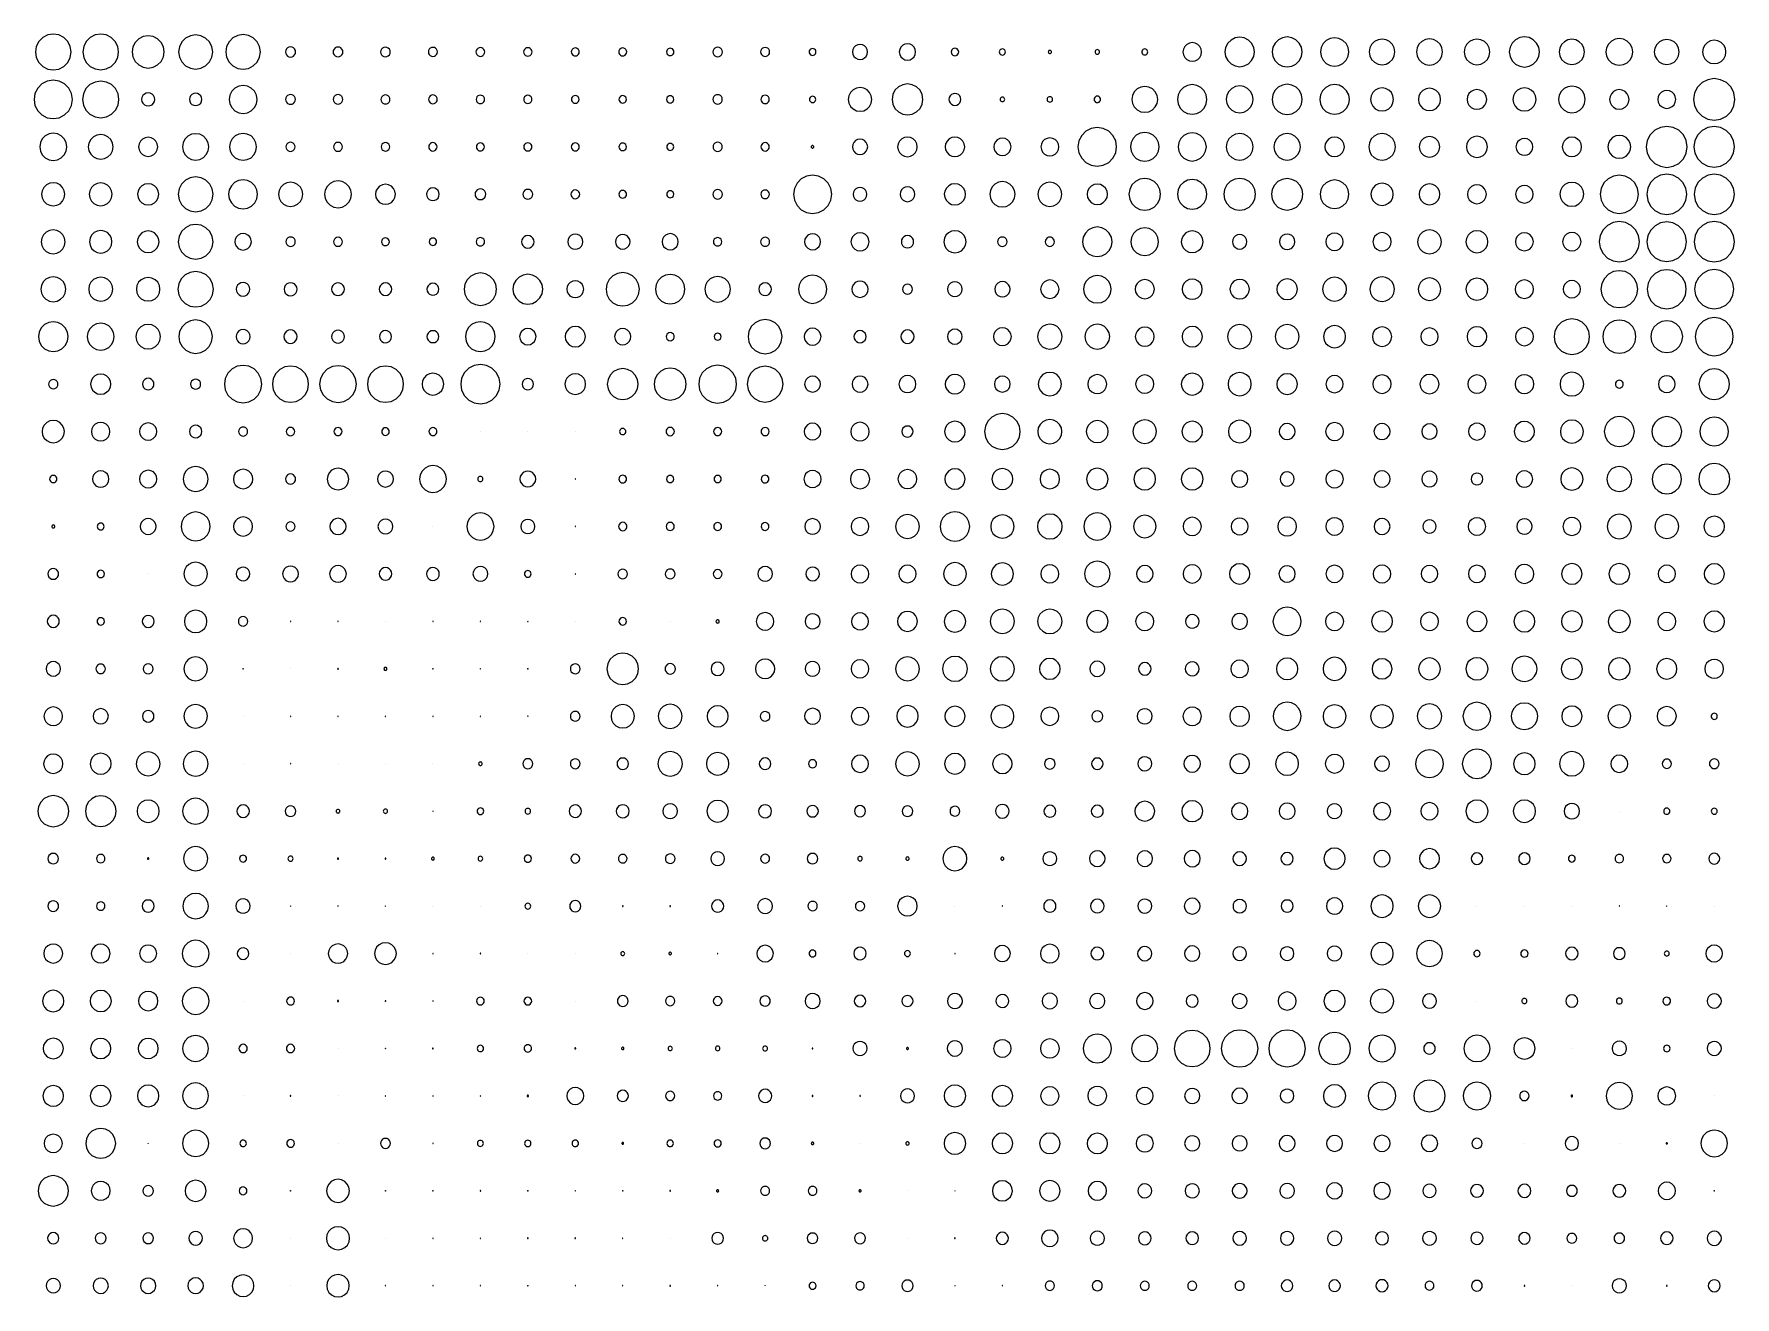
# Model space of a CAD drawing. Header units: metres. Extents: x -318 to 327, y -235 to 244.
import ezdxf

# ---------------------------------------------------------------- set-up
doc = ezdxf.new("R2010")
doc.units = ezdxf.units.M

msp = doc.modelspace()

# ---------------------------------------------------------------- linework, layer by layer
for p, q in [((-317.47, 239.1, -415.69), (-317.8, 237, -415.69)), ((-316.5, 241, -415.69), (-317.47, 239.1, -415.69)), ((-315, 242.5, -415.69), (-316.5, 241, -415.69)), ((-313.1, 243.47, -415.69), (-315, 242.5, -415.69)), ((-311, 243.8, -415.69), (-313.1, 243.47, -415.69)), ((-308.9, 243.47, -415.69), (-311, 243.8, -415.69)), ((-307, 242.5, -415.69), (-308.9, 243.47, -415.69)), ((-305.5, 241, -415.69), (-307, 242.5, -415.69)), ((-304.53, 239.1, -415.69), (-305.5, 241, -415.69)), ((-304.2, 237, -415.69), (-304.53, 239.1, -415.69)), ((-299.44, 239.09, -415.69), (-299.77, 237, -415.69)), ((-298.47, 240.98, -415.69), (-299.44, 239.09, -415.69)), ((-296.98, 242.47, -415.69), (-298.47, 240.98, -415.69)), ((-295.09, 243.44, -415.69), (-296.98, 242.47, -415.69)), ((-293, 243.77, -415.69), (-295.09, 243.44, -415.69)), ((-290.91, 243.44, -415.69), (-293, 243.77, -415.69)), ((-289.02, 242.47, -415.69), (-290.91, 243.44, -415.69)), ((-287.53, 240.98, -415.69), (-289.02, 242.47, -415.69)), ((-286.56, 239.09, -415.69), (-287.53, 240.98, -415.69)), ((-286.23, 237, -415.69), (-286.56, 239.09, -415.69)), ((-280.8, 238.89, -415.69), (-281.1, 237, -415.69)), ((-279.94, 240.59, -415.69), (-280.8, 238.89, -415.69)), ((-278.59, 241.94, -415.69), (-279.94, 240.59, -415.69)), ((-276.88, 242.8, -415.69), (-278.59, 241.94, -415.69)), ((-275, 243.1, -415.69), (-276.88, 242.8, -415.69)), ((-273.12, 242.8, -415.69), (-275, 243.1, -415.69)), ((-271.41, 241.94, -415.69), (-273.12, 242.8, -415.69)), ((-270.06, 240.59, -415.69), (-271.41, 241.94, -415.69)), ((-269.2, 238.89, -415.69), (-270.06, 240.59, -415.69)), ((-268.9, 237, -415.69), (-269.2, 238.89, -415.69)), ((-263.15, 239, -415.69), (-263.47, 237, -415.69)), ((-262.23, 240.8, -415.69), (-263.15, 239, -415.69)), ((-260.8, 242.23, -415.69), (-262.23, 240.8, -415.69)), ((-259, 243.15, -415.69), (-260.8, 242.23, -415.69)), ((-257, 243.47, -415.69), (-259, 243.15, -415.69)), ((-255, 243.15, -415.69), (-257, 243.47, -415.69)), ((-253.2, 242.23, -415.69), (-255, 243.15, -415.69)), ((-251.77, 240.8, -415.69), (-253.2, 242.23, -415.69)), ((-250.85, 239, -415.69), (-251.77, 240.8, -415.69)), ((-250.53, 237, -415.69), (-250.85, 239, -415.69)), ((-245.25, 239.03, -415.69), (-245.57, 237, -415.69)), ((-244.31, 240.86, -415.69), (-245.25, 239.03, -415.69)), ((-242.86, 242.31, -415.69), (-244.31, 240.86, -415.69)), ((-241.03, 243.25, -415.69), (-242.86, 242.31, -415.69)), ((-239, 243.57, -415.69), (-241.03, 243.25, -415.69)), ((-236.97, 243.25, -415.69), (-239, 243.57, -415.69)), ((-235.14, 242.31, -415.69), (-236.97, 243.25, -415.69)), ((-233.69, 240.86, -415.69), (-235.14, 242.31, -415.69)), ((-232.75, 239.03, -415.69), (-233.69, 240.86, -415.69)), ((-232.43, 237, -415.69), (-232.75, 239.03, -415.69)), ((-221.6, 238.84, -415.69), (-222.14, 238.56, -415.69)), ((-221, 238.93, -415.69), (-221.6, 238.84, -415.69)), ((-220.4, 238.84, -415.69), (-221, 238.93, -415.69)), ((-219.86, 238.56, -415.69), (-220.4, 238.84, -415.69)), ((-203.58, 238.78, -415.69), (-204.1, 238.51, -415.69)), ((-203, 238.87, -415.69), (-203.58, 238.78, -415.69)), ((-202.42, 238.78, -415.69), (-203, 238.87, -415.69)), ((-201.9, 238.51, -415.69), (-202.42, 238.78, -415.69)), ((-185.57, 238.74, -415.69), (-186.08, 238.48, -415.69)), ((-185, 238.83, -415.69), (-185.57, 238.74, -415.69)), ((-184.43, 238.74, -415.69), (-185, 238.83, -415.69)), ((-183.92, 238.48, -415.69), (-184.43, 238.74, -415.69)), ((-167, 238.73, -415.69), (-167.54, 238.65, -415.69)), ((-166.46, 238.65, -415.69), (-167, 238.73, -415.69)), ((-59.57, 238.74, -415.69), (-60.08, 238.48, -415.69)), ((-59, 238.83, -415.69), (-59.57, 238.74, -415.69)), ((-58.43, 238.74, -415.69), (-59, 238.83, -415.69)), ((-57.92, 238.48, -415.69), (-58.43, 238.74, -415.69)), ((-6.67, 239.29, -415.69), (-7.29, 238.67, -415.69)), ((-5.88, 239.69, -415.69), (-6.67, 239.29, -415.69)), ((-5, 239.83, -415.69), (-5.88, 239.69, -415.69)), ((-4.12, 239.69, -415.69), (-5, 239.83, -415.69)), ((-3.33, 239.29, -415.69), (-4.12, 239.69, -415.69)), ((-2.71, 238.67, -415.69), (-3.33, 239.29, -415.69)), ((10.49, 238.82, -415.69), (10.05, 237.96, -415.69)), ((11.18, 239.51, -415.69), (10.49, 238.82, -415.69)), ((12.04, 239.95, -415.69), (11.18, 239.51, -415.69)), ((13, 240.1, -415.69), (12.04, 239.95, -415.69)), ((13.96, 239.95, -415.69), (13, 240.1, -415.69)), ((14.82, 239.51, -415.69), (13.96, 239.95, -415.69)), ((15.51, 238.82, -415.69), (14.82, 239.51, -415.69)), ((15.95, 237.96, -415.69), (15.51, 238.82, -415.69)), ((118.14, 239.08, -415.69), (117.64, 238.09, -415.69)), ((118.92, 239.86, -415.69), (118.14, 239.08, -415.69)), ((119.91, 240.36, -415.69), (118.92, 239.86, -415.69)), ((121, 240.53, -415.69), (119.91, 240.36, -415.69)), ((122.09, 240.36, -415.69), (121, 240.53, -415.69)), ((123.08, 239.86, -415.69), (122.09, 240.36, -415.69)), ((123.86, 239.08, -415.69), (123.08, 239.86, -415.69)), ((124.36, 238.09, -415.69), (123.86, 239.08, -415.69)), ((133.67, 238.73, -415.69), (133.4, 237, -415.69)), ((134.47, 240.29, -415.69), (133.67, 238.73, -415.69)), ((135.71, 241.53, -415.69), (134.47, 240.29, -415.69)), ((137.27, 242.33, -415.69), (135.71, 241.53, -415.69)), ((139, 242.6, -415.69), (137.27, 242.33, -415.69)), ((140.73, 242.33, -415.69), (139, 242.6, -415.69)), ((142.29, 241.53, -415.69), (140.73, 242.33, -415.69)), ((143.53, 240.29, -415.69), (142.29, 241.53, -415.69)), ((144.33, 238.73, -415.69), (143.53, 240.29, -415.69)), ((144.6, 237, -415.69), (144.33, 238.73, -415.69)), ((151.61, 238.75, -415.69), (151.33, 237, -415.69)), ((152.42, 240.33, -415.69), (151.61, 238.75, -415.69)), ((153.67, 241.58, -415.69), (152.42, 240.33, -415.69)), ((155.25, 242.39, -415.69), (153.67, 241.58, -415.69)), ((157, 242.67, -415.69), (155.25, 242.39, -415.69)), ((158.75, 242.39, -415.69), (157, 242.67, -415.69)), ((160.33, 241.58, -415.69), (158.75, 242.39, -415.69)), ((161.58, 240.33, -415.69), (160.33, 241.58, -415.69)), ((162.39, 238.75, -415.69), (161.58, 240.33, -415.69)), ((162.67, 237, -415.69), (162.39, 238.75, -415.69)), ((170.66, 240.15, -415.69), (169.9, 238.66, -415.69)), ((171.85, 241.34, -415.69), (170.66, 240.15, -415.69)), ((173.34, 242.1, -415.69), (171.85, 241.34, -415.69)), ((175, 242.37, -415.69), (173.34, 242.1, -415.69)), ((176.66, 242.1, -415.69), (175, 242.37, -415.69)), ((178.15, 241.34, -415.69), (176.66, 242.1, -415.69)), ((179.34, 240.15, -415.69), (178.15, 241.34, -415.69)), ((180.1, 238.66, -415.69), (179.34, 240.15, -415.69)), ((189.06, 239.86, -415.69), (188.37, 238.5, -415.69)), ((190.14, 240.94, -415.69), (189.06, 239.86, -415.69)), ((191.5, 241.63, -415.69), (190.14, 240.94, -415.69)), ((193, 241.87, -415.69), (191.5, 241.63, -415.69)), ((194.5, 241.63, -415.69), (193, 241.87, -415.69)), ((195.86, 240.94, -415.69), (194.5, 241.63, -415.69)), ((196.94, 239.86, -415.69), (195.86, 240.94, -415.69)), ((197.63, 238.5, -415.69), (196.94, 239.86, -415.69)), ((206.98, 239.92, -415.69), (206.28, 238.53, -415.69)), ((208.08, 241.02, -415.69), (206.98, 239.92, -415.69)), ((209.47, 241.72, -415.69), (208.08, 241.02, -415.69)), ((211, 241.97, -415.69), (209.47, 241.72, -415.69)), ((212.53, 241.72, -415.69), (211, 241.97, -415.69)), ((213.92, 241.02, -415.69), (212.53, 241.72, -415.69)), ((215.02, 239.92, -415.69), (213.92, 241.02, -415.69)), ((215.72, 238.53, -415.69), (215.02, 239.92, -415.69)), ((225.06, 239.86, -415.69), (224.37, 238.5, -415.69)), ((226.14, 240.94, -415.69), (225.06, 239.86, -415.69)), ((227.5, 241.63, -415.69), (226.14, 240.94, -415.69)), ((229, 241.87, -415.69), (227.5, 241.63, -415.69)), ((230.5, 241.63, -415.69), (229, 241.87, -415.69)), ((231.86, 240.94, -415.69), (230.5, 241.63, -415.69)), ((232.94, 239.86, -415.69), (231.86, 240.94, -415.69)), ((233.63, 238.5, -415.69), (232.94, 239.86, -415.69)), ((241.55, 238.77, -415.69), (241.27, 237, -415.69)), ((242.36, 240.37, -415.69), (241.55, 238.77, -415.69)), ((243.63, 241.64, -415.69), (242.36, 240.37, -415.69)), ((245.23, 242.45, -415.69), (243.63, 241.64, -415.69)), ((247, 242.73, -415.69), (245.23, 242.45, -415.69)), ((248.77, 242.45, -415.69), (247, 242.73, -415.69)), ((250.37, 241.64, -415.69), (248.77, 242.45, -415.69)), ((251.64, 240.37, -415.69), (250.37, 241.64, -415.69)), ((252.45, 238.77, -415.69), (251.64, 240.37, -415.69)), ((252.73, 237, -415.69), (252.45, 238.77, -415.69)), ((261.12, 239.82, -415.69), (260.43, 238.48, -415.69)), ((262.18, 240.88, -415.69), (261.12, 239.82, -415.69)), ((263.52, 241.57, -415.69), (262.18, 240.88, -415.69)), ((265, 241.8, -415.69), (263.52, 241.57, -415.69)), ((266.48, 241.57, -415.69), (265, 241.8, -415.69)), ((267.82, 240.88, -415.69), (266.48, 241.57, -415.69)), ((268.88, 239.82, -415.69), (267.82, 240.88, -415.69)), ((269.57, 238.48, -415.69), (268.88, 239.82, -415.69)), ((278.9, 239.98, -415.69), (278.18, 238.57, -415.69)), ((280.02, 241.1, -415.69), (278.9, 239.98, -415.69)), ((281.43, 241.82, -415.69), (280.02, 241.1, -415.69)), ((283, 242.07, -415.69), (281.43, 241.82, -415.69)), ((284.57, 241.82, -415.69), (283, 242.07, -415.69)), ((285.98, 241.1, -415.69), (284.57, 241.82, -415.69)), ((287.1, 239.98, -415.69), (285.98, 241.1, -415.69)), ((287.82, 238.57, -415.69), (287.1, 239.98, -415.69)), ((297.17, 239.78, -415.69), (296.5, 238.46, -415.69)), ((298.22, 240.83, -415.69), (297.17, 239.78, -415.69)), ((299.54, 241.5, -415.69), (298.22, 240.83, -415.69)), ((301, 241.73, -415.69), (299.54, 241.5, -415.69)), ((302.46, 241.5, -415.69), (301, 241.73, -415.69)), ((303.78, 240.83, -415.69), (302.46, 241.5, -415.69)), ((304.83, 239.78, -415.69), (303.78, 240.83, -415.69)), ((305.5, 238.46, -415.69), (304.83, 239.78, -415.69)), ((315.41, 239.61, -415.69), (314.78, 238.37, -415.69)), ((316.39, 240.59, -415.69), (315.41, 239.61, -415.69)), ((317.63, 241.22, -415.69), (316.39, 240.59, -415.69)), ((319, 241.43, -415.69), (317.63, 241.22, -415.69)), ((320.37, 241.22, -415.69), (319, 241.43, -415.69)), ((321.61, 240.59, -415.69), (320.37, 241.22, -415.69)), ((322.59, 239.61, -415.69), (321.61, 240.59, -415.69)), ((323.22, 238.37, -415.69), (322.59, 239.61, -415.69)), ((-317.8, 237, -415.69), (-317.47, 234.9, -415.69)), ((-317.47, 234.9, -415.69), (-316.5, 233, -415.69)), ((-316.5, 233, -415.69), (-315, 231.5, -415.69)), ((-307, 231.5, -415.69), (-305.5, 233, -415.69)), ((-305.5, 233, -415.69), (-304.53, 234.9, -415.69)), ((-304.53, 234.9, -415.69), (-304.2, 237, -415.69)), ((-299.77, 237, -415.69), (-299.44, 234.91, -415.69)), ((-299.44, 234.91, -415.69), (-298.47, 233.02, -415.69)), ((-298.47, 233.02, -415.69), (-296.98, 231.53, -415.69)), ((-289.02, 231.53, -415.69), (-287.53, 233.02, -415.69)), ((-287.53, 233.02, -415.69), (-286.56, 234.91, -415.69)), ((-286.56, 234.91, -415.69), (-286.23, 237, -415.69)), ((-281.1, 237, -415.69), (-280.8, 235.11, -415.69)), ((-280.8, 235.11, -415.69), (-279.94, 233.41, -415.69)), ((-279.94, 233.41, -415.69), (-278.59, 232.06, -415.69)), ((-271.41, 232.06, -415.69), (-270.06, 233.41, -415.69)), ((-270.06, 233.41, -415.69), (-269.2, 235.11, -415.69)), ((-269.2, 235.11, -415.69), (-268.9, 237, -415.69)), ((-263.47, 237, -415.69), (-263.15, 235, -415.69)), ((-263.15, 235, -415.69), (-262.23, 233.2, -415.69)), ((-262.23, 233.2, -415.69), (-260.8, 231.77, -415.69)), ((-253.2, 231.77, -415.69), (-251.77, 233.2, -415.69)), ((-251.77, 233.2, -415.69), (-250.85, 235, -415.69)), ((-250.85, 235, -415.69), (-250.53, 237, -415.69)), ((-245.57, 237, -415.69), (-245.25, 234.97, -415.69)), ((-245.25, 234.97, -415.69), (-244.31, 233.14, -415.69)), ((-244.31, 233.14, -415.69), (-242.86, 231.69, -415.69)), ((-235.14, 231.69, -415.69), (-233.69, 233.14, -415.69)), ((-233.69, 233.14, -415.69), (-232.75, 234.97, -415.69)), ((-232.75, 234.97, -415.69), (-232.43, 237, -415.69)), ((-222.84, 237.6, -415.69), (-222.93, 237, -415.69)), ((-222.93, 237, -415.69), (-222.84, 236.4, -415.69)), ((-222.56, 238.14, -415.69), (-222.84, 237.6, -415.69)), ((-222.84, 236.4, -415.69), (-222.56, 235.86, -415.69)), ((-222.14, 238.56, -415.69), (-222.56, 238.14, -415.69)), ((-222.56, 235.86, -415.69), (-222.14, 235.44, -415.69)), ((-222.14, 235.44, -415.69), (-221.6, 235.16, -415.69)), ((-221.6, 235.16, -415.69), (-221, 235.07, -415.69)), ((-221, 235.07, -415.69), (-220.4, 235.16, -415.69)), ((-220.4, 235.16, -415.69), (-219.86, 235.44, -415.69)), ((-219.44, 238.14, -415.69), (-219.86, 238.56, -415.69)), ((-219.86, 235.44, -415.69), (-219.44, 235.86, -415.69)), ((-219.16, 237.6, -415.69), (-219.44, 238.14, -415.69)), ((-219.44, 235.86, -415.69), (-219.16, 236.4, -415.69)), ((-219.07, 237, -415.69), (-219.16, 237.6, -415.69)), ((-219.16, 236.4, -415.69), (-219.07, 237, -415.69)), ((-204.78, 237.58, -415.69), (-204.87, 237, -415.69)), ((-204.87, 237, -415.69), (-204.78, 236.42, -415.69)), ((-204.51, 238.1, -415.69), (-204.78, 237.58, -415.69)), ((-204.78, 236.42, -415.69), (-204.51, 235.9, -415.69)), ((-204.1, 238.51, -415.69), (-204.51, 238.1, -415.69)), ((-204.51, 235.9, -415.69), (-204.1, 235.49, -415.69)), ((-204.1, 235.49, -415.69), (-203.58, 235.22, -415.69)), ((-203.58, 235.22, -415.69), (-203, 235.13, -415.69)), ((-203, 235.13, -415.69), (-202.42, 235.22, -415.69)), ((-202.42, 235.22, -415.69), (-201.9, 235.49, -415.69)), ((-201.49, 238.1, -415.69), (-201.9, 238.51, -415.69)), ((-201.9, 235.49, -415.69), (-201.49, 235.9, -415.69)), ((-201.22, 237.58, -415.69), (-201.49, 238.1, -415.69)), ((-201.49, 235.9, -415.69), (-201.22, 236.42, -415.69)), ((-201.13, 237, -415.69), (-201.22, 237.58, -415.69)), ((-201.22, 236.42, -415.69), (-201.13, 237, -415.69)), ((-186.74, 237.57, -415.69), (-186.83, 237, -415.69)), ((-186.83, 237, -415.69), (-186.74, 236.43, -415.69)), ((-186.48, 238.08, -415.69), (-186.74, 237.57, -415.69)), ((-186.74, 236.43, -415.69), (-186.48, 235.92, -415.69)), ((-186.08, 238.48, -415.69), (-186.48, 238.08, -415.69)), ((-186.48, 235.92, -415.69), (-186.08, 235.52, -415.69)), ((-186.08, 235.52, -415.69), (-185.57, 235.26, -415.69)), ((-185.57, 235.26, -415.69), (-185, 235.17, -415.69)), ((-185, 235.17, -415.69), (-184.43, 235.26, -415.69)), ((-184.43, 235.26, -415.69), (-183.92, 235.52, -415.69)), ((-183.52, 238.08, -415.69), (-183.92, 238.48, -415.69)), ((-183.92, 235.52, -415.69), (-183.52, 235.92, -415.69)), ((-183.26, 237.57, -415.69), (-183.52, 238.08, -415.69)), ((-183.52, 235.92, -415.69), (-183.26, 236.43, -415.69)), ((-183.17, 237, -415.69), (-183.26, 237.57, -415.69)), ((-183.26, 236.43, -415.69), (-183.17, 237, -415.69)), ((-168.65, 237.54, -415.69), (-168.73, 237, -415.69)), ((-168.73, 237, -415.69), (-168.65, 236.46, -415.69)), ((-168.4, 238.02, -415.69), (-168.65, 237.54, -415.69)), ((-168.65, 236.46, -415.69), (-168.4, 235.98, -415.69)), ((-168.02, 238.4, -415.69), (-168.4, 238.02, -415.69)), ((-168.4, 235.98, -415.69), (-168.02, 235.6, -415.69)), ((-167.54, 238.65, -415.69), (-168.02, 238.4, -415.69)), ((-168.02, 235.6, -415.69), (-167.54, 235.35, -415.69)), ((-167.54, 235.35, -415.69), (-167, 235.27, -415.69)), ((-167, 235.27, -415.69), (-166.46, 235.35, -415.69)), ((-165.98, 238.4, -415.69), (-166.46, 238.65, -415.69)), ((-166.46, 235.35, -415.69), (-165.98, 235.6, -415.69)), ((-165.6, 238.02, -415.69), (-165.98, 238.4, -415.69)), ((-165.98, 235.6, -415.69), (-165.6, 235.98, -415.69)), ((-165.35, 237.54, -415.69), (-165.6, 238.02, -415.69)), ((-165.6, 235.98, -415.69), (-165.35, 236.46, -415.69)), ((-165.27, 237, -415.69), (-165.35, 237.54, -415.69)), ((-165.35, 236.46, -415.69), (-165.27, 237, -415.69)), ((-150.59, 237.52, -415.69), (-150.67, 237, -415.69)), ((-150.67, 237, -415.69), (-150.59, 236.48, -415.69)), ((-150.35, 237.98, -415.69), (-150.59, 237.52, -415.69)), ((-150.59, 236.48, -415.69), (-150.35, 236.02, -415.69)), ((-149.98, 238.35, -415.69), (-150.35, 237.98, -415.69)), ((-150.35, 236.02, -415.69), (-149.98, 235.65, -415.69)), ((-149.52, 238.59, -415.69), (-149.98, 238.35, -415.69)), ((-149.98, 235.65, -415.69), (-149.52, 235.41, -415.69)), ((-149, 238.67, -415.69), (-149.52, 238.59, -415.69)), ((-149.52, 235.41, -415.69), (-149, 235.33, -415.69)), ((-148.48, 238.59, -415.69), (-149, 238.67, -415.69)), ((-149, 235.33, -415.69), (-148.48, 235.41, -415.69)), ((-148.02, 238.35, -415.69), (-148.48, 238.59, -415.69)), ((-148.48, 235.41, -415.69), (-148.02, 235.65, -415.69)), ((-147.65, 237.98, -415.69), (-148.02, 238.35, -415.69)), ((-148.02, 235.65, -415.69), (-147.65, 236.02, -415.69)), ((-147.41, 237.52, -415.69), (-147.65, 237.98, -415.69)), ((-147.65, 236.02, -415.69), (-147.41, 236.48, -415.69)), ((-147.33, 237, -415.69), (-147.41, 237.52, -415.69)), ((-147.41, 236.48, -415.69), (-147.33, 237, -415.69)), ((-132.52, 237.49, -415.69), (-132.6, 237, -415.69)), ((-132.6, 237, -415.69), (-132.52, 236.51, -415.69)), ((-132.29, 237.94, -415.69), (-132.52, 237.49, -415.69)), ((-132.52, 236.51, -415.69), (-132.29, 236.06, -415.69)), ((-131.94, 238.29, -415.69), (-132.29, 237.94, -415.69)), ((-132.29, 236.06, -415.69), (-131.94, 235.71, -415.69)), ((-131.49, 238.52, -415.69), (-131.94, 238.29, -415.69)), ((-131.94, 235.71, -415.69), (-131.49, 235.48, -415.69)), ((-131, 238.6, -415.69), (-131.49, 238.52, -415.69)), ((-131.49, 235.48, -415.69), (-131, 235.4, -415.69)), ((-130.51, 238.52, -415.69), (-131, 238.6, -415.69)), ((-131, 235.4, -415.69), (-130.51, 235.48, -415.69)), ((-130.06, 238.29, -415.69), (-130.51, 238.52, -415.69)), ((-130.51, 235.48, -415.69), (-130.06, 235.71, -415.69)), ((-129.71, 237.94, -415.69), (-130.06, 238.29, -415.69)), ((-130.06, 235.71, -415.69), (-129.71, 236.06, -415.69)), ((-129.48, 237.49, -415.69), (-129.71, 237.94, -415.69)), ((-129.71, 236.06, -415.69), (-129.48, 236.51, -415.69)), ((-129.4, 237, -415.69), (-129.48, 237.49, -415.69)), ((-129.48, 236.51, -415.69), (-129.4, 237, -415.69)), ((-114.46, 237.47, -415.69), (-114.53, 237, -415.69)), ((-114.53, 237, -415.69), (-114.46, 236.53, -415.69)), ((-114.24, 237.9, -415.69), (-114.46, 237.47, -415.69)), ((-114.46, 236.53, -415.69), (-114.24, 236.1, -415.69)), ((-113.9, 238.24, -415.69), (-114.24, 237.9, -415.69)), ((-114.24, 236.1, -415.69), (-113.9, 235.76, -415.69)), ((-113.47, 238.46, -415.69), (-113.9, 238.24, -415.69)), ((-113.9, 235.76, -415.69), (-113.47, 235.54, -415.69)), ((-113, 238.53, -415.69), (-113.47, 238.46, -415.69)), ((-113.47, 235.54, -415.69), (-113, 235.47, -415.69)), ((-112.53, 238.46, -415.69), (-113, 238.53, -415.69)), ((-113, 235.47, -415.69), (-112.53, 235.54, -415.69)), ((-112.1, 238.24, -415.69), (-112.53, 238.46, -415.69)), ((-112.53, 235.54, -415.69), (-112.1, 235.76, -415.69)), ((-111.76, 237.9, -415.69), (-112.1, 238.24, -415.69)), ((-112.1, 235.76, -415.69), (-111.76, 236.1, -415.69)), ((-111.54, 237.47, -415.69), (-111.76, 237.9, -415.69)), ((-111.76, 236.1, -415.69), (-111.54, 236.53, -415.69)), ((-111.47, 237, -415.69), (-111.54, 237.47, -415.69)), ((-111.54, 236.53, -415.69), (-111.47, 237, -415.69)), ((-96.43, 237.46, -415.69), (-96.5, 237, -415.69)), ((-96.5, 237, -415.69), (-96.43, 236.54, -415.69)), ((-96.21, 237.88, -415.69), (-96.43, 237.46, -415.69)), ((-96.43, 236.54, -415.69), (-96.21, 236.12, -415.69)), ((-95.88, 238.21, -415.69), (-96.21, 237.88, -415.69)), ((-96.21, 236.12, -415.69), (-95.88, 235.79, -415.69)), ((-95.46, 238.43, -415.69), (-95.88, 238.21, -415.69)), ((-95.88, 235.79, -415.69), (-95.46, 235.57, -415.69)), ((-95, 238.5, -415.69), (-95.46, 238.43, -415.69)), ((-95.46, 235.57, -415.69), (-95, 235.5, -415.69)), ((-94.54, 238.43, -415.69), (-95, 238.5, -415.69)), ((-95, 235.5, -415.69), (-94.54, 235.57, -415.69)), ((-94.12, 238.21, -415.69), (-94.54, 238.43, -415.69)), ((-94.54, 235.57, -415.69), (-94.12, 235.79, -415.69)), ((-93.79, 237.88, -415.69), (-94.12, 238.21, -415.69)), ((-94.12, 235.79, -415.69), (-93.79, 236.12, -415.69)), ((-93.57, 237.46, -415.69), (-93.79, 237.88, -415.69)), ((-93.79, 236.12, -415.69), (-93.57, 236.54, -415.69)), ((-93.5, 237, -415.69), (-93.57, 237.46, -415.69)), ((-93.57, 236.54, -415.69), (-93.5, 237, -415.69)), ((-78.33, 237.43, -415.69), (-78.4, 237, -415.69)), ((-78.4, 237, -415.69), (-78.33, 236.57, -415.69)), ((-78.13, 237.82, -415.69), (-78.33, 237.43, -415.69)), ((-78.33, 236.57, -415.69), (-78.13, 236.18, -415.69)), ((-77.82, 238.13, -415.69), (-78.13, 237.82, -415.69)), ((-78.13, 236.18, -415.69), (-77.82, 235.87, -415.69)), ((-77.43, 238.33, -415.69), (-77.82, 238.13, -415.69)), ((-77.82, 235.87, -415.69), (-77.43, 235.67, -415.69)), ((-77, 238.4, -415.69), (-77.43, 238.33, -415.69)), ((-77.43, 235.67, -415.69), (-77, 235.6, -415.69)), ((-76.57, 238.33, -415.69), (-77, 238.4, -415.69)), ((-77, 235.6, -415.69), (-76.57, 235.67, -415.69)), ((-76.18, 238.13, -415.69), (-76.57, 238.33, -415.69)), ((-76.57, 235.67, -415.69), (-76.18, 235.87, -415.69)), ((-75.87, 237.82, -415.69), (-76.18, 238.13, -415.69)), ((-76.18, 235.87, -415.69), (-75.87, 236.18, -415.69)), ((-75.67, 237.43, -415.69), (-75.87, 237.82, -415.69)), ((-75.87, 236.18, -415.69), (-75.67, 236.57, -415.69)), ((-75.6, 237, -415.69), (-75.67, 237.43, -415.69)), ((-75.67, 236.57, -415.69), (-75.6, 237, -415.69)), ((-60.74, 237.57, -415.69), (-60.83, 237, -415.69)), ((-60.83, 237, -415.69), (-60.74, 236.43, -415.69)), ((-60.48, 238.08, -415.69), (-60.74, 237.57, -415.69)), ((-60.74, 236.43, -415.69), (-60.48, 235.92, -415.69)), ((-60.08, 238.48, -415.69), (-60.48, 238.08, -415.69)), ((-60.48, 235.92, -415.69), (-60.08, 235.52, -415.69)), ((-60.08, 235.52, -415.69), (-59.57, 235.26, -415.69)), ((-59.57, 235.26, -415.69), (-59, 235.17, -415.69)), ((-59, 235.17, -415.69), (-58.43, 235.26, -415.69)), ((-58.43, 235.26, -415.69), (-57.92, 235.52, -415.69)), ((-57.52, 238.08, -415.69), (-57.92, 238.48, -415.69)), ((-57.92, 235.52, -415.69), (-57.52, 235.92, -415.69)), ((-57.26, 237.57, -415.69), (-57.52, 238.08, -415.69)), ((-57.52, 235.92, -415.69), (-57.26, 236.43, -415.69)), ((-57.17, 237, -415.69), (-57.26, 237.57, -415.69)), ((-57.26, 236.43, -415.69), (-57.17, 237, -415.69)), ((-42.62, 237.53, -415.69), (-42.7, 237, -415.69)), ((-42.7, 237, -415.69), (-42.62, 236.47, -415.69)), ((-42.38, 238, -415.69), (-42.62, 237.53, -415.69)), ((-42.62, 236.47, -415.69), (-42.38, 236, -415.69)), ((-42, 238.38, -415.69), (-42.38, 238, -415.69)), ((-42.38, 236, -415.69), (-42, 235.62, -415.69)), ((-41.53, 238.62, -415.69), (-42, 238.38, -415.69)), ((-42, 235.62, -415.69), (-41.53, 235.38, -415.69)), ((-41, 238.7, -415.69), (-41.53, 238.62, -415.69)), ((-41.53, 235.38, -415.69), (-41, 235.3, -415.69)), ((-40.47, 238.62, -415.69), (-41, 238.7, -415.69)), ((-41, 235.3, -415.69), (-40.47, 235.38, -415.69)), ((-40, 238.38, -415.69), (-40.47, 238.62, -415.69)), ((-40.47, 235.38, -415.69), (-40, 235.62, -415.69)), ((-39.62, 238, -415.69), (-40, 238.38, -415.69)), ((-40, 235.62, -415.69), (-39.62, 236, -415.69)), ((-39.38, 237.53, -415.69), (-39.62, 238, -415.69)), ((-39.62, 236, -415.69), (-39.38, 236.47, -415.69)), ((-39.3, 237, -415.69), (-39.38, 237.53, -415.69)), ((-39.38, 236.47, -415.69), (-39.3, 237, -415.69)), ((-24.24, 237.4, -415.69), (-24.3, 237, -415.69)), ((-24.3, 237, -415.69), (-24.24, 236.6, -415.69)), ((-24.05, 237.76, -415.69), (-24.24, 237.4, -415.69)), ((-24.24, 236.6, -415.69), (-24.05, 236.24, -415.69)), ((-23.76, 238.05, -415.69), (-24.05, 237.76, -415.69)), ((-24.05, 236.24, -415.69), (-23.76, 235.95, -415.69)), ((-23.4, 238.24, -415.69), (-23.76, 238.05, -415.69)), ((-23.76, 235.95, -415.69), (-23.4, 235.76, -415.69)), ((-23, 238.3, -415.69), (-23.4, 238.24, -415.69)), ((-23.4, 235.76, -415.69), (-23, 235.7, -415.69)), ((-22.6, 238.24, -415.69), (-23, 238.3, -415.69)), ((-23, 235.7, -415.69), (-22.6, 235.76, -415.69)), ((-22.24, 238.05, -415.69), (-22.6, 238.24, -415.69)), ((-22.6, 235.76, -415.69), (-22.24, 235.95, -415.69)), ((-21.95, 237.76, -415.69), (-22.24, 238.05, -415.69)), ((-22.24, 235.95, -415.69), (-21.95, 236.24, -415.69)), ((-21.76, 237.4, -415.69), (-21.95, 237.76, -415.69)), ((-21.95, 236.24, -415.69), (-21.76, 236.6, -415.69)), ((-21.7, 237, -415.69), (-21.76, 237.4, -415.69)), ((-21.76, 236.6, -415.69), (-21.7, 237, -415.69)), ((-7.69, 237.88, -415.69), (-7.83, 237, -415.69)), ((-7.83, 237, -415.69), (-7.69, 236.12, -415.69)), ((-7.29, 238.67, -415.69), (-7.69, 237.88, -415.69)), ((-7.69, 236.12, -415.69), (-7.29, 235.33, -415.69)), ((-7.29, 235.33, -415.69), (-6.67, 234.71, -415.69)), ((-6.67, 234.71, -415.69), (-5.88, 234.31, -415.69)), ((-5.88, 234.31, -415.69), (-5, 234.17, -415.69)), ((-5, 234.17, -415.69), (-4.12, 234.31, -415.69)), ((-4.12, 234.31, -415.69), (-3.33, 234.71, -415.69)), ((-3.33, 234.71, -415.69), (-2.71, 235.33, -415.69)), ((-2.31, 237.88, -415.69), (-2.71, 238.67, -415.69)), ((-2.71, 235.33, -415.69), (-2.31, 236.12, -415.69)), ((-2.17, 237, -415.69), (-2.31, 237.88, -415.69)), ((-2.31, 236.12, -415.69), (-2.17, 237, -415.69)), ((10.05, 237.96, -415.69), (9.9, 237, -415.69)), ((9.9, 237, -415.69), (10.05, 236.04, -415.69)), ((10.05, 236.04, -415.69), (10.49, 235.18, -415.69)), ((10.49, 235.18, -415.69), (11.18, 234.49, -415.69)), ((11.18, 234.49, -415.69), (12.04, 234.05, -415.69)), ((12.04, 234.05, -415.69), (13, 233.9, -415.69)), ((13, 233.9, -415.69), (13.96, 234.05, -415.69)), ((13.96, 234.05, -415.69), (14.82, 234.49, -415.69)), ((14.82, 234.49, -415.69), (15.51, 235.18, -415.69)), ((15.51, 235.18, -415.69), (15.95, 236.04, -415.69)), ((16.1, 237, -415.69), (15.95, 237.96, -415.69)), ((15.95, 236.04, -415.69), (16.1, 237, -415.69)), ((29.64, 237.44, -415.69), (29.57, 237, -415.69)), ((29.57, 237, -415.69), (29.64, 236.56, -415.69)), ((29.84, 237.84, -415.69), (29.64, 237.44, -415.69)), ((29.64, 236.56, -415.69), (29.84, 236.16, -415.69)), ((30.16, 238.16, -415.69), (29.84, 237.84, -415.69)), ((29.84, 236.16, -415.69), (30.16, 235.84, -415.69)), ((30.56, 238.36, -415.69), (30.16, 238.16, -415.69)), ((30.16, 235.84, -415.69), (30.56, 235.64, -415.69)), ((31, 238.43, -415.69), (30.56, 238.36, -415.69)), ((30.56, 235.64, -415.69), (31, 235.57, -415.69)), ((31.44, 238.36, -415.69), (31, 238.43, -415.69)), ((31, 235.57, -415.69), (31.44, 235.64, -415.69)), ((31.84, 238.16, -415.69), (31.44, 238.36, -415.69)), ((31.44, 235.64, -415.69), (31.84, 235.84, -415.69)), ((32.16, 237.84, -415.69), (31.84, 238.16, -415.69)), ((31.84, 235.84, -415.69), (32.16, 236.16, -415.69)), ((32.36, 237.44, -415.69), (32.16, 237.84, -415.69)), ((32.16, 236.16, -415.69), (32.36, 236.56, -415.69)), ((32.43, 237, -415.69), (32.36, 237.44, -415.69)), ((32.36, 236.56, -415.69), (32.43, 237, -415.69)), ((47.89, 237.36, -415.69), (47.83, 237, -415.69)), ((47.83, 237, -415.69), (47.89, 236.64, -415.69)), ((48.06, 237.69, -415.69), (47.89, 237.36, -415.69)), ((47.89, 236.64, -415.69), (48.06, 236.31, -415.69)), ((48.31, 237.94, -415.69), (48.06, 237.69, -415.69)), ((48.06, 236.31, -415.69), (48.31, 236.06, -415.69)), ((48.64, 238.11, -415.69), (48.31, 237.94, -415.69)), ((48.31, 236.06, -415.69), (48.64, 235.89, -415.69)), ((49, 238.17, -415.69), (48.64, 238.11, -415.69)), ((48.64, 235.89, -415.69), (49, 235.83, -415.69)), ((49.36, 238.11, -415.69), (49, 238.17, -415.69)), ((49, 235.83, -415.69), (49.36, 235.89, -415.69)), ((49.69, 237.94, -415.69), (49.36, 238.11, -415.69)), ((49.36, 235.89, -415.69), (49.69, 236.06, -415.69)), ((49.94, 237.69, -415.69), (49.69, 237.94, -415.69)), ((49.69, 236.06, -415.69), (49.94, 236.31, -415.69)), ((50.11, 237.36, -415.69), (49.94, 237.69, -415.69)), ((49.94, 236.31, -415.69), (50.11, 236.64, -415.69)), ((50.17, 237, -415.69), (50.11, 237.36, -415.69)), ((50.11, 236.64, -415.69), (50.17, 237, -415.69)), ((66.43, 237.19, -415.69), (66.4, 237, -415.69)), ((66.4, 237, -415.69), (66.43, 236.81, -415.69)), ((66.51, 237.35, -415.69), (66.43, 237.19, -415.69)), ((66.43, 236.81, -415.69), (66.51, 236.65, -415.69)), ((66.65, 237.49, -415.69), (66.51, 237.35, -415.69)), ((66.51, 236.65, -415.69), (66.65, 236.51, -415.69)), ((66.81, 237.57, -415.69), (66.65, 237.49, -415.69)), ((66.65, 236.51, -415.69), (66.81, 236.43, -415.69)), ((67, 237.6, -415.69), (66.81, 237.57, -415.69)), ((66.81, 236.43, -415.69), (67, 236.4, -415.69)), ((67.19, 237.57, -415.69), (67, 237.6, -415.69)), ((67, 236.4, -415.69), (67.19, 236.43, -415.69)), ((67.35, 237.49, -415.69), (67.19, 237.57, -415.69)), ((67.19, 236.43, -415.69), (67.35, 236.51, -415.69)), ((67.49, 237.35, -415.69), (67.35, 237.49, -415.69)), ((67.35, 236.51, -415.69), (67.49, 236.65, -415.69)), ((67.57, 237.19, -415.69), (67.49, 237.35, -415.69)), ((67.49, 236.65, -415.69), (67.57, 236.81, -415.69)), ((67.6, 237, -415.69), (67.57, 237.19, -415.69)), ((67.57, 236.81, -415.69), (67.6, 237, -415.69)), ((84.18, 237.27, -415.69), (84.13, 237, -415.69)), ((84.13, 237, -415.69), (84.18, 236.73, -415.69)), ((84.3, 237.51, -415.69), (84.18, 237.27, -415.69)), ((84.18, 236.73, -415.69), (84.3, 236.49, -415.69)), ((84.49, 237.7, -415.69), (84.3, 237.51, -415.69)), ((84.3, 236.49, -415.69), (84.49, 236.3, -415.69)), ((84.73, 237.82, -415.69), (84.49, 237.7, -415.69)), ((84.49, 236.3, -415.69), (84.73, 236.18, -415.69)), ((85, 237.87, -415.69), (84.73, 237.82, -415.69)), ((84.73, 236.18, -415.69), (85, 236.13, -415.69)), ((85.27, 237.82, -415.69), (85, 237.87, -415.69)), ((85, 236.13, -415.69), (85.27, 236.18, -415.69)), ((85.51, 237.7, -415.69), (85.27, 237.82, -415.69)), ((85.27, 236.18, -415.69), (85.51, 236.3, -415.69)), ((85.7, 237.51, -415.69), (85.51, 237.7, -415.69)), ((85.51, 236.3, -415.69), (85.7, 236.49, -415.69)), ((85.82, 237.27, -415.69), (85.7, 237.51, -415.69)), ((85.7, 236.49, -415.69), (85.82, 236.73, -415.69)), ((85.87, 237, -415.69), (85.82, 237.27, -415.69)), ((85.82, 236.73, -415.69), (85.87, 237, -415.69)), ((101.92, 237.35, -415.69), (101.87, 237, -415.69)), ((101.87, 237, -415.69), (101.92, 236.65, -415.69)), ((102.08, 237.67, -415.69), (101.92, 237.35, -415.69)), ((101.92, 236.65, -415.69), (102.08, 236.33, -415.69)), ((102.33, 237.92, -415.69), (102.08, 237.67, -415.69)), ((102.08, 236.33, -415.69), (102.33, 236.08, -415.69)), ((102.65, 238.08, -415.69), (102.33, 237.92, -415.69)), ((102.33, 236.08, -415.69), (102.65, 235.92, -415.69)), ((103, 238.13, -415.69), (102.65, 238.08, -415.69)), ((102.65, 235.92, -415.69), (103, 235.87, -415.69)), ((103.35, 238.08, -415.69), (103, 238.13, -415.69)), ((103, 235.87, -415.69), (103.35, 235.92, -415.69)), ((103.67, 237.92, -415.69), (103.35, 238.08, -415.69)), ((103.35, 235.92, -415.69), (103.67, 236.08, -415.69)), ((103.92, 237.67, -415.69), (103.67, 237.92, -415.69)), ((103.67, 236.08, -415.69), (103.92, 236.33, -415.69)), ((104.08, 237.35, -415.69), (103.92, 237.67, -415.69)), ((103.92, 236.33, -415.69), (104.08, 236.65, -415.69)), ((104.13, 237, -415.69), (104.08, 237.35, -415.69)), ((104.08, 236.65, -415.69), (104.13, 237, -415.69)), ((117.64, 238.09, -415.69), (117.47, 237, -415.69)), ((117.47, 237, -415.69), (117.64, 235.91, -415.69)), ((117.64, 235.91, -415.69), (118.14, 234.92, -415.69)), ((118.14, 234.92, -415.69), (118.92, 234.14, -415.69)), ((118.92, 234.14, -415.69), (119.91, 233.64, -415.69)), ((119.91, 233.64, -415.69), (121, 233.47, -415.69)), ((121, 233.47, -415.69), (122.09, 233.64, -415.69)), ((122.09, 233.64, -415.69), (123.08, 234.14, -415.69)), ((123.08, 234.14, -415.69), (123.86, 234.92, -415.69)), ((123.86, 234.92, -415.69), (124.36, 235.91, -415.69)), ((124.53, 237, -415.69), (124.36, 238.09, -415.69)), ((124.36, 235.91, -415.69), (124.53, 237, -415.69)), ((133.4, 237, -415.69), (133.67, 235.27, -415.69)), ((133.67, 235.27, -415.69), (134.47, 233.71, -415.69)), ((134.47, 233.71, -415.69), (135.71, 232.47, -415.69)), ((135.71, 232.47, -415.69), (137.27, 231.67, -415.69)), ((140.73, 231.67, -415.69), (142.29, 232.47, -415.69)), ((142.29, 232.47, -415.69), (143.53, 233.71, -415.69)), ((143.53, 233.71, -415.69), (144.33, 235.27, -415.69)), ((144.33, 235.27, -415.69), (144.6, 237, -415.69)), ((151.33, 237, -415.69), (151.61, 235.25, -415.69)), ((151.61, 235.25, -415.69), (152.42, 233.67, -415.69)), ((152.42, 233.67, -415.69), (153.67, 232.42, -415.69)), ((153.67, 232.42, -415.69), (155.25, 231.61, -415.69)), ((158.75, 231.61, -415.69), (160.33, 232.42, -415.69)), ((160.33, 232.42, -415.69), (161.58, 233.67, -415.69)), ((161.58, 233.67, -415.69), (162.39, 235.25, -415.69)), ((162.39, 235.25, -415.69), (162.67, 237, -415.69)), ((169.9, 238.66, -415.69), (169.63, 237, -415.69)), ((169.63, 237, -415.69), (169.9, 235.34, -415.69)), ((169.9, 235.34, -415.69), (170.66, 233.85, -415.69)), ((170.66, 233.85, -415.69), (171.85, 232.66, -415.69)), ((171.85, 232.66, -415.69), (173.34, 231.9, -415.69)), ((176.66, 231.9, -415.69), (178.15, 232.66, -415.69)), ((178.15, 232.66, -415.69), (179.34, 233.85, -415.69)), ((179.34, 233.85, -415.69), (180.1, 235.34, -415.69)), ((180.37, 237, -415.69), (180.1, 238.66, -415.69)), ((180.1, 235.34, -415.69), (180.37, 237, -415.69)), ((188.37, 238.5, -415.69), (188.13, 237, -415.69)), ((188.13, 237, -415.69), (188.37, 235.5, -415.69)), ((188.37, 235.5, -415.69), (189.06, 234.14, -415.69)), ((189.06, 234.14, -415.69), (190.14, 233.06, -415.69)), ((190.14, 233.06, -415.69), (191.5, 232.37, -415.69)), ((191.5, 232.37, -415.69), (193, 232.13, -415.69)), ((193, 232.13, -415.69), (194.5, 232.37, -415.69)), ((194.5, 232.37, -415.69), (195.86, 233.06, -415.69)), ((195.86, 233.06, -415.69), (196.94, 234.14, -415.69)), ((196.94, 234.14, -415.69), (197.63, 235.5, -415.69)), ((197.87, 237, -415.69), (197.63, 238.5, -415.69)), ((197.63, 235.5, -415.69), (197.87, 237, -415.69)), ((206.28, 238.53, -415.69), (206.03, 237, -415.69)), ((206.03, 237, -415.69), (206.28, 235.47, -415.69)), ((206.28, 235.47, -415.69), (206.98, 234.08, -415.69)), ((206.98, 234.08, -415.69), (208.08, 232.98, -415.69)), ((208.08, 232.98, -415.69), (209.47, 232.28, -415.69)), ((209.47, 232.28, -415.69), (211, 232.03, -415.69)), ((211, 232.03, -415.69), (212.53, 232.28, -415.69)), ((212.53, 232.28, -415.69), (213.92, 232.98, -415.69)), ((213.92, 232.98, -415.69), (215.02, 234.08, -415.69)), ((215.02, 234.08, -415.69), (215.72, 235.47, -415.69)), ((215.97, 237, -415.69), (215.72, 238.53, -415.69)), ((215.72, 235.47, -415.69), (215.97, 237, -415.69)), ((224.37, 238.5, -415.69), (224.13, 237, -415.69)), ((224.13, 237, -415.69), (224.37, 235.5, -415.69)), ((224.37, 235.5, -415.69), (225.06, 234.14, -415.69)), ((225.06, 234.14, -415.69), (226.14, 233.06, -415.69)), ((226.14, 233.06, -415.69), (227.5, 232.37, -415.69)), ((227.5, 232.37, -415.69), (229, 232.13, -415.69)), ((229, 232.13, -415.69), (230.5, 232.37, -415.69)), ((230.5, 232.37, -415.69), (231.86, 233.06, -415.69)), ((231.86, 233.06, -415.69), (232.94, 234.14, -415.69)), ((232.94, 234.14, -415.69), (233.63, 235.5, -415.69)), ((233.87, 237, -415.69), (233.63, 238.5, -415.69)), ((233.63, 235.5, -415.69), (233.87, 237, -415.69)), ((241.27, 237, -415.69), (241.55, 235.23, -415.69)), ((241.55, 235.23, -415.69), (242.36, 233.63, -415.69)), ((242.36, 233.63, -415.69), (243.63, 232.36, -415.69)), ((243.63, 232.36, -415.69), (245.23, 231.55, -415.69)), ((248.77, 231.55, -415.69), (250.37, 232.36, -415.69)), ((250.37, 232.36, -415.69), (251.64, 233.63, -415.69)), ((251.64, 233.63, -415.69), (252.45, 235.23, -415.69)), ((252.45, 235.23, -415.69), (252.73, 237, -415.69)), ((260.43, 238.48, -415.69), (260.2, 237, -415.69)), ((260.2, 237, -415.69), (260.43, 235.52, -415.69)), ((260.43, 235.52, -415.69), (261.12, 234.18, -415.69)), ((261.12, 234.18, -415.69), (262.18, 233.12, -415.69)), ((262.18, 233.12, -415.69), (263.52, 232.43, -415.69)), ((263.52, 232.43, -415.69), (265, 232.2, -415.69)), ((265, 232.2, -415.69), (266.48, 232.43, -415.69)), ((266.48, 232.43, -415.69), (267.82, 233.12, -415.69)), ((267.82, 233.12, -415.69), (268.88, 234.18, -415.69)), ((268.88, 234.18, -415.69), (269.57, 235.52, -415.69)), ((269.8, 237, -415.69), (269.57, 238.48, -415.69)), ((269.57, 235.52, -415.69), (269.8, 237, -415.69)), ((278.18, 238.57, -415.69), (277.93, 237, -415.69)), ((277.93, 237, -415.69), (278.18, 235.43, -415.69)), ((278.18, 235.43, -415.69), (278.9, 234.02, -415.69)), ((278.9, 234.02, -415.69), (280.02, 232.9, -415.69)), ((280.02, 232.9, -415.69), (281.43, 232.18, -415.69)), ((284.57, 232.18, -415.69), (285.98, 232.9, -415.69)), ((285.98, 232.9, -415.69), (287.1, 234.02, -415.69)), ((287.1, 234.02, -415.69), (287.82, 235.43, -415.69)), ((288.07, 237, -415.69), (287.82, 238.57, -415.69)), ((287.82, 235.43, -415.69), (288.07, 237, -415.69)), ((296.5, 238.46, -415.69), (296.27, 237, -415.69)), ((296.27, 237, -415.69), (296.5, 235.54, -415.69)), ((296.5, 235.54, -415.69), (297.17, 234.22, -415.69)), ((297.17, 234.22, -415.69), (298.22, 233.17, -415.69)), ((298.22, 233.17, -415.69), (299.54, 232.5, -415.69)), ((299.54, 232.5, -415.69), (301, 232.27, -415.69)), ((301, 232.27, -415.69), (302.46, 232.5, -415.69)), ((302.46, 232.5, -415.69), (303.78, 233.17, -415.69)), ((303.78, 233.17, -415.69), (304.83, 234.22, -415.69)), ((304.83, 234.22, -415.69), (305.5, 235.54, -415.69)), ((305.73, 237, -415.69), (305.5, 238.46, -415.69)), ((305.5, 235.54, -415.69), (305.73, 237, -415.69)), ((314.78, 238.37, -415.69), (314.57, 237, -415.69)), ((314.57, 237, -415.69), (314.78, 235.63, -415.69)), ((314.78, 235.63, -415.69), (315.41, 234.39, -415.69)), ((315.41, 234.39, -415.69), (316.39, 233.41, -415.69)), ((316.39, 233.41, -415.69), (317.63, 232.78, -415.69)), ((317.63, 232.78, -415.69), (319, 232.57, -415.69)), ((319, 232.57, -415.69), (320.37, 232.78, -415.69)), ((320.37, 232.78, -415.69), (321.61, 233.41, -415.69)), ((321.61, 233.41, -415.69), (322.59, 234.39, -415.69)), ((322.59, 234.39, -415.69), (323.22, 235.63, -415.69)), ((323.43, 237, -415.69), (323.22, 238.37, -415.69)), ((323.22, 235.63, -415.69), (323.43, 237, -415.69)), ((-313.26, 225.94, -415.69), (-315.29, 224.91, -415.69)), ((-315, 231.5, -415.69), (-313.1, 230.53, -415.69)), ((-311, 226.3, -415.69), (-313.26, 225.94, -415.69)), ((-313.1, 230.53, -415.69), (-311, 230.2, -415.69)), ((-311, 230.2, -415.69), (-308.9, 230.53, -415.69)), ((-308.74, 225.94, -415.69), (-311, 226.3, -415.69)), ((-308.9, 230.53, -415.69), (-307, 231.5, -415.69)), ((-306.71, 224.91, -415.69), (-308.74, 225.94, -415.69)), ((-296.98, 231.53, -415.69), (-295.09, 230.56, -415.69)), ((-293, 225.93, -415.69), (-295.14, 225.59, -415.69)), ((-295.09, 230.56, -415.69), (-293, 230.23, -415.69)), ((-293, 230.23, -415.69), (-290.91, 230.56, -415.69)), ((-290.86, 225.59, -415.69), (-293, 225.93, -415.69)), ((-290.91, 230.56, -415.69), (-289.02, 231.53, -415.69)), ((-278.59, 232.06, -415.69), (-276.88, 231.2, -415.69)), ((-276.88, 231.2, -415.69), (-275, 230.9, -415.69)), ((-275, 230.9, -415.69), (-273.12, 231.2, -415.69)), ((-273.12, 231.2, -415.69), (-271.41, 232.06, -415.69)), ((-260.8, 231.77, -415.69), (-259, 230.85, -415.69)), ((-259, 230.85, -415.69), (-257, 230.53, -415.69)), ((-257, 230.53, -415.69), (-255, 230.85, -415.69)), ((-255, 230.85, -415.69), (-253.2, 231.77, -415.69)), ((-242.86, 231.69, -415.69), (-241.03, 230.75, -415.69)), ((-241.03, 230.75, -415.69), (-239, 230.43, -415.69)), ((-239, 230.43, -415.69), (-236.97, 230.75, -415.69)), ((-236.97, 230.75, -415.69), (-235.14, 231.69, -415.69)), ((137.27, 231.67, -415.69), (139, 231.4, -415.69)), ((139, 231.4, -415.69), (140.73, 231.67, -415.69)), ((155.25, 231.61, -415.69), (157, 231.33, -415.69)), ((157, 231.33, -415.69), (158.75, 231.61, -415.69)), ((173.34, 231.9, -415.69), (175, 231.63, -415.69)), ((175, 231.63, -415.69), (176.66, 231.9, -415.69)), ((245.23, 231.55, -415.69), (247, 231.27, -415.69)), ((247, 231.27, -415.69), (248.77, 231.55, -415.69)), ((281.43, 232.18, -415.69), (283, 231.93, -415.69)), ((283, 231.93, -415.69), (284.57, 232.18, -415.69)), ((316.57, 226.48, -415.69), (314.38, 225.36, -415.69)), ((319, 226.87, -415.69), (316.57, 226.48, -415.69)), ((321.43, 226.48, -415.69), (319, 226.87, -415.69)), ((323.62, 225.36, -415.69), (321.43, 226.48, -415.69)), ((-317.94, 221.26, -415.69), (-318.3, 219, -415.69)), ((-316.91, 223.29, -415.69), (-317.94, 221.26, -415.69)), ((-315.29, 224.91, -415.69), (-316.91, 223.29, -415.69)), ((-305.09, 223.29, -415.69), (-306.71, 224.91, -415.69)), ((-304.06, 221.26, -415.69), (-305.09, 223.29, -415.69)), ((-303.7, 219, -415.69), (-304.06, 221.26, -415.69)), ((-299.59, 221.14, -415.69), (-299.93, 219, -415.69)), ((-298.61, 223.08, -415.69), (-299.59, 221.14, -415.69)), ((-297.08, 224.61, -415.69), (-298.61, 223.08, -415.69)), ((-295.14, 225.59, -415.69), (-297.08, 224.61, -415.69)), ((-288.92, 224.61, -415.69), (-290.86, 225.59, -415.69)), ((-287.39, 223.08, -415.69), (-288.92, 224.61, -415.69)), ((-286.41, 221.14, -415.69), (-287.39, 223.08, -415.69)), ((-286.07, 219, -415.69), (-286.41, 221.14, -415.69)), ((-277.35, 219.76, -415.69), (-277.47, 219, -415.69)), ((-277, 220.45, -415.69), (-277.35, 219.76, -415.69)), ((-276.45, 221, -415.69), (-277, 220.45, -415.69)), ((-275.76, 221.35, -415.69), (-276.45, 221, -415.69)), ((-275, 221.47, -415.69), (-275.76, 221.35, -415.69)), ((-274.24, 221.35, -415.69), (-275, 221.47, -415.69)), ((-273.55, 221, -415.69), (-274.24, 221.35, -415.69)), ((-273, 220.45, -415.69), (-273.55, 221, -415.69)), ((-272.65, 219.76, -415.69), (-273, 220.45, -415.69)), ((-272.53, 219, -415.69), (-272.65, 219.76, -415.69)), ((-259.25, 219.73, -415.69), (-259.37, 219, -415.69)), ((-258.91, 220.39, -415.69), (-259.25, 219.73, -415.69)), ((-258.39, 220.91, -415.69), (-258.91, 220.39, -415.69)), ((-257.73, 221.25, -415.69), (-258.39, 220.91, -415.69)), ((-257, 221.37, -415.69), (-257.73, 221.25, -415.69)), ((-256.27, 221.25, -415.69), (-257, 221.37, -415.69)), ((-255.61, 220.91, -415.69), (-256.27, 221.25, -415.69)), ((-255.09, 220.39, -415.69), (-255.61, 220.91, -415.69)), ((-254.75, 219.73, -415.69), (-255.09, 220.39, -415.69)), ((-254.63, 219, -415.69), (-254.75, 219.73, -415.69)), ((-244.04, 220.64, -415.69), (-244.3, 219, -415.69)), ((-243.29, 222.12, -415.69), (-244.04, 220.64, -415.69)), ((-242.12, 223.29, -415.69), (-243.29, 222.12, -415.69)), ((-240.64, 224.04, -415.69), (-242.12, 223.29, -415.69)), ((-239, 224.3, -415.69), (-240.64, 224.04, -415.69)), ((-237.36, 224.04, -415.69), (-239, 224.3, -415.69)), ((-235.88, 223.29, -415.69), (-237.36, 224.04, -415.69)), ((-234.71, 222.12, -415.69), (-235.88, 223.29, -415.69)), ((-233.96, 220.64, -415.69), (-234.71, 222.12, -415.69)), ((-233.7, 219, -415.69), (-233.96, 220.64, -415.69)), ((-222.78, 219.58, -415.69), (-222.87, 219, -415.69)), ((-222.51, 220.1, -415.69), (-222.78, 219.58, -415.69)), ((-222.1, 220.51, -415.69), (-222.51, 220.1, -415.69)), ((-221.58, 220.78, -415.69), (-222.1, 220.51, -415.69)), ((-221, 220.87, -415.69), (-221.58, 220.78, -415.69)), ((-220.42, 220.78, -415.69), (-221, 220.87, -415.69)), ((-219.9, 220.51, -415.69), (-220.42, 220.78, -415.69)), ((-219.49, 220.1, -415.69), (-219.9, 220.51, -415.69)), ((-219.22, 219.58, -415.69), (-219.49, 220.1, -415.69)), ((-219.13, 219, -415.69), (-219.22, 219.58, -415.69)), ((-204.71, 219.56, -415.69), (-204.8, 219, -415.69)), ((-204.46, 220.06, -415.69), (-204.71, 219.56, -415.69)), ((-204.06, 220.46, -415.69), (-204.46, 220.06, -415.69)), ((-203.56, 220.71, -415.69), (-204.06, 220.46, -415.69)), ((-203, 220.8, -415.69), (-203.56, 220.71, -415.69)), ((-202.44, 220.71, -415.69), (-203, 220.8, -415.69)), ((-201.94, 220.46, -415.69), (-202.44, 220.71, -415.69)), ((-201.54, 220.06, -415.69), (-201.94, 220.46, -415.69)), ((-201.29, 219.56, -415.69), (-201.54, 220.06, -415.69)), ((-201.2, 219, -415.69), (-201.29, 219.56, -415.69)), ((-186.62, 219.53, -415.69), (-186.7, 219, -415.69)), ((-186.38, 220, -415.69), (-186.62, 219.53, -415.69)), ((-186, 220.38, -415.69), (-186.38, 220, -415.69)), ((-185.53, 220.62, -415.69), (-186, 220.38, -415.69)), ((-185, 220.7, -415.69), (-185.53, 220.62, -415.69)), ((-184.47, 220.62, -415.69), (-185, 220.7, -415.69)), ((-184, 220.38, -415.69), (-184.47, 220.62, -415.69)), ((-183.62, 220, -415.69), (-184, 220.38, -415.69)), ((-183.38, 219.53, -415.69), (-183.62, 220, -415.69)), ((-183.3, 219, -415.69), (-183.38, 219.53, -415.69)), ((-168.59, 219.52, -415.69), (-168.67, 219, -415.69)), ((-168.35, 219.98, -415.69), (-168.59, 219.52, -415.69)), ((-167.98, 220.35, -415.69), (-168.35, 219.98, -415.69)), ((-167.52, 220.59, -415.69), (-167.98, 220.35, -415.69)), ((-167, 220.67, -415.69), (-167.52, 220.59, -415.69)), ((-166.48, 220.59, -415.69), (-167, 220.67, -415.69)), ((-166.02, 220.35, -415.69), (-166.48, 220.59, -415.69)), ((-165.65, 219.98, -415.69), (-166.02, 220.35, -415.69)), ((-165.41, 219.52, -415.69), (-165.65, 219.98, -415.69)), ((-165.33, 219, -415.69), (-165.41, 219.52, -415.69)), ((-150.52, 219.49, -415.69), (-150.6, 219, -415.69)), ((-150.29, 219.94, -415.69), (-150.52, 219.49, -415.69)), ((-149.94, 220.29, -415.69), (-150.29, 219.94, -415.69)), ((-149.49, 220.52, -415.69), (-149.94, 220.29, -415.69)), ((-149, 220.6, -415.69), (-149.49, 220.52, -415.69)), ((-148.51, 220.52, -415.69), (-149, 220.6, -415.69)), ((-148.06, 220.29, -415.69), (-148.51, 220.52, -415.69)), ((-147.71, 219.94, -415.69), (-148.06, 220.29, -415.69)), ((-147.48, 219.49, -415.69), (-147.71, 219.94, -415.69)), ((-147.4, 219, -415.69), (-147.48, 219.49, -415.69)), ((-132.49, 219.48, -415.69), (-132.57, 219, -415.69)), ((-132.27, 219.92, -415.69), (-132.49, 219.48, -415.69)), ((-131.92, 220.27, -415.69), (-132.27, 219.92, -415.69)), ((-131.48, 220.49, -415.69), (-131.92, 220.27, -415.69)), ((-131, 220.57, -415.69), (-131.48, 220.49, -415.69)), ((-130.52, 220.49, -415.69), (-131, 220.57, -415.69)), ((-130.08, 220.27, -415.69), (-130.52, 220.49, -415.69)), ((-129.73, 219.92, -415.69), (-130.08, 220.27, -415.69)), ((-129.51, 219.48, -415.69), (-129.73, 219.92, -415.69)), ((-129.43, 219, -415.69), (-129.51, 219.48, -415.69)), ((-114.39, 219.45, -415.69), (-114.47, 219, -415.69)), ((-114.19, 219.86, -415.69), (-114.39, 219.45, -415.69)), ((-113.86, 220.19, -415.69), (-114.19, 219.86, -415.69)), ((-113.45, 220.39, -415.69), (-113.86, 220.19, -415.69)), ((-113, 220.47, -415.69), (-113.45, 220.39, -415.69)), ((-112.55, 220.39, -415.69), (-113, 220.47, -415.69)), ((-112.14, 220.19, -415.69), (-112.55, 220.39, -415.69)), ((-111.81, 219.86, -415.69), (-112.14, 220.19, -415.69)), ((-111.61, 219.45, -415.69), (-111.81, 219.86, -415.69)), ((-111.53, 219, -415.69), (-111.61, 219.45, -415.69)), ((-96.36, 219.44, -415.69), (-96.43, 219, -415.69)), ((-96.16, 219.84, -415.69), (-96.36, 219.44, -415.69)), ((-95.84, 220.16, -415.69), (-96.16, 219.84, -415.69)), ((-95.44, 220.36, -415.69), (-95.84, 220.16, -415.69)), ((-95, 220.43, -415.69), (-95.44, 220.36, -415.69)), ((-94.56, 220.36, -415.69), (-95, 220.43, -415.69)), ((-94.16, 220.16, -415.69), (-94.56, 220.36, -415.69)), ((-93.84, 219.84, -415.69), (-94.16, 220.16, -415.69)), ((-93.64, 219.44, -415.69), (-93.84, 219.84, -415.69)), ((-93.57, 219, -415.69), (-93.64, 219.44, -415.69)), ((-78.3, 219.42, -415.69), (-78.37, 219, -415.69)), ((-78.11, 219.8, -415.69), (-78.3, 219.42, -415.69)), ((-77.8, 220.11, -415.69), (-78.11, 219.8, -415.69)), ((-77.42, 220.3, -415.69), (-77.8, 220.11, -415.69)), ((-77, 220.37, -415.69), (-77.42, 220.3, -415.69)), ((-76.58, 220.3, -415.69), (-77, 220.37, -415.69)), ((-76.2, 220.11, -415.69), (-76.58, 220.3, -415.69)), ((-75.89, 219.8, -415.69), (-76.2, 220.11, -415.69)), ((-75.7, 219.42, -415.69), (-75.89, 219.8, -415.69)), ((-75.63, 219, -415.69), (-75.7, 219.42, -415.69)), ((-60.68, 219.55, -415.69), (-60.77, 219, -415.69)), ((-60.43, 220.04, -415.69), (-60.68, 219.55, -415.69)), ((-60.04, 220.43, -415.69), (-60.43, 220.04, -415.69)), ((-59.55, 220.68, -415.69), (-60.04, 220.43, -415.69)), ((-59, 220.77, -415.69), (-59.55, 220.68, -415.69)), ((-58.45, 220.68, -415.69), (-59, 220.77, -415.69)), ((-57.96, 220.43, -415.69), (-58.45, 220.68, -415.69)), ((-57.57, 220.04, -415.69), (-57.96, 220.43, -415.69)), ((-57.32, 219.55, -415.69), (-57.57, 220.04, -415.69)), ((-57.23, 219, -415.69), (-57.32, 219.55, -415.69)), ((-42.52, 219.49, -415.69), (-42.6, 219, -415.69)), ((-42.29, 219.94, -415.69), (-42.52, 219.49, -415.69)), ((-41.94, 220.29, -415.69), (-42.29, 219.94, -415.69)), ((-41.49, 220.52, -415.69), (-41.94, 220.29, -415.69)), ((-41, 220.6, -415.69), (-41.49, 220.52, -415.69)), ((-40.51, 220.52, -415.69), (-41, 220.6, -415.69)), ((-40.06, 220.29, -415.69), (-40.51, 220.52, -415.69)), ((-39.71, 219.94, -415.69), (-40.06, 220.29, -415.69)), ((-39.48, 219.49, -415.69), (-39.71, 219.94, -415.69)), ((-39.4, 219, -415.69), (-39.48, 219.49, -415.69)), ((-24.14, 219.37, -415.69), (-24.2, 219, -415.69)), ((-23.97, 219.71, -415.69), (-24.14, 219.37, -415.69)), ((-23.71, 219.97, -415.69), (-23.97, 219.71, -415.69)), ((-23.37, 220.14, -415.69), (-23.71, 219.97, -415.69)), ((-23, 220.2, -415.69), (-23.37, 220.14, -415.69)), ((-22.63, 220.14, -415.69), (-23, 220.2, -415.69)), ((-22.29, 219.97, -415.69), (-22.63, 220.14, -415.69)), ((-22.03, 219.71, -415.69), (-22.29, 219.97, -415.69)), ((-21.86, 219.37, -415.69), (-22.03, 219.71, -415.69)), ((-21.8, 219, -415.69), (-21.86, 219.37, -415.69)), ((-9.28, 220.39, -415.69), (-9.5, 219, -415.69)), ((-8.64, 221.65, -415.69), (-9.28, 220.39, -415.69)), ((-7.65, 222.64, -415.69), (-8.64, 221.65, -415.69)), ((-6.39, 223.28, -415.69), (-7.65, 222.64, -415.69)), ((-5, 223.5, -415.69), (-6.39, 223.28, -415.69)), ((-3.61, 223.28, -415.69), (-5, 223.5, -415.69)), ((-2.35, 222.64, -415.69), (-3.61, 223.28, -415.69)), ((-1.36, 221.65, -415.69), (-2.35, 222.64, -415.69)), ((-0.72, 220.39, -415.69), (-1.36, 221.65, -415.69)), ((-0.5, 219, -415.69), (-0.72, 220.39, -415.69)), ((7.42, 220.81, -415.69), (7.13, 219, -415.69)), ((8.25, 222.45, -415.69), (7.42, 220.81, -415.69)), ((9.55, 223.75, -415.69), (8.25, 222.45, -415.69)), ((11.19, 224.58, -415.69), (9.55, 223.75, -415.69)), ((13, 224.87, -415.69), (11.19, 224.58, -415.69)), ((14.81, 224.58, -415.69), (13, 224.87, -415.69)), ((16.45, 223.75, -415.69), (14.81, 224.58, -415.69)), ((17.75, 222.45, -415.69), (16.45, 223.75, -415.69)), ((18.58, 220.81, -415.69), (17.75, 222.45, -415.69)), ((18.87, 219, -415.69), (18.58, 220.81, -415.69)), ((28.84, 219.7, -415.69), (28.73, 219, -415.69)), ((29.17, 220.33, -415.69), (28.84, 219.7, -415.69)), ((29.67, 220.83, -415.69), (29.17, 220.33, -415.69)), ((30.3, 221.16, -415.69), (29.67, 220.83, -415.69)), ((31, 221.27, -415.69), (30.3, 221.16, -415.69)), ((31.7, 221.16, -415.69), (31, 221.27, -415.69)), ((32.33, 220.83, -415.69), (31.7, 221.16, -415.69)), ((32.83, 220.33, -415.69), (32.33, 220.83, -415.69)), ((33.16, 219.7, -415.69), (32.83, 220.33, -415.69)), ((33.27, 219, -415.69), (33.16, 219.7, -415.69)), ((48.3, 219.51, -415.69), (48.18, 219.27, -415.69)), ((48.49, 219.7, -415.69), (48.3, 219.51, -415.69)), ((48.73, 219.82, -415.69), (48.49, 219.7, -415.69)), ((49, 219.87, -415.69), (48.73, 219.82, -415.69)), ((49.27, 219.82, -415.69), (49, 219.87, -415.69)), ((49.51, 219.7, -415.69), (49.27, 219.82, -415.69)), ((49.7, 219.51, -415.69), (49.51, 219.7, -415.69)), ((49.82, 219.27, -415.69), (49.7, 219.51, -415.69)), ((66.16, 219.61, -415.69), (66.02, 219.32, -415.69)), ((66.39, 219.84, -415.69), (66.16, 219.61, -415.69)), ((66.68, 219.98, -415.69), (66.39, 219.84, -415.69)), ((67, 220.03, -415.69), (66.68, 219.98, -415.69)), ((67.32, 219.98, -415.69), (67, 220.03, -415.69)), ((67.61, 219.84, -415.69), (67.32, 219.98, -415.69)), ((67.84, 219.61, -415.69), (67.61, 219.84, -415.69)), ((67.98, 219.32, -415.69), (67.84, 219.61, -415.69)), ((83.83, 219.38, -415.69), (83.77, 219, -415.69)), ((84, 219.72, -415.69), (83.83, 219.38, -415.69)), ((84.28, 220, -415.69), (84, 219.72, -415.69)), ((84.62, 220.17, -415.69), (84.28, 220, -415.69)), ((85, 220.23, -415.69), (84.62, 220.17, -415.69)), ((85.38, 220.17, -415.69), (85, 220.23, -415.69)), ((85.72, 220, -415.69), (85.38, 220.17, -415.69)), ((86, 219.72, -415.69), (85.72, 220, -415.69)), ((86.17, 219.38, -415.69), (86, 219.72, -415.69)), ((86.23, 219, -415.69), (86.17, 219.38, -415.69)), ((98.34, 220.51, -415.69), (98.1, 219, -415.69)), ((99.04, 221.88, -415.69), (98.34, 220.51, -415.69)), ((100.12, 222.96, -415.69), (99.04, 221.88, -415.69)), ((101.49, 223.66, -415.69), (100.12, 222.96, -415.69)), ((103, 223.9, -415.69), (101.49, 223.66, -415.69)), ((104.51, 223.66, -415.69), (103, 223.9, -415.69)), ((105.88, 222.96, -415.69), (104.51, 223.66, -415.69)), ((106.96, 221.88, -415.69), (105.88, 222.96, -415.69)), ((107.66, 220.51, -415.69), (106.96, 221.88, -415.69)), ((107.9, 219, -415.69), (107.66, 220.51, -415.69)), ((115.67, 220.73, -415.69), (115.4, 219, -415.69)), ((116.47, 222.29, -415.69), (115.67, 220.73, -415.69)), ((117.71, 223.53, -415.69), (116.47, 222.29, -415.69)), ((119.27, 224.33, -415.69), (117.71, 223.53, -415.69)), ((121, 224.6, -415.69), (119.27, 224.33, -415.69)), ((122.73, 224.33, -415.69), (121, 224.6, -415.69)), ((124.29, 223.53, -415.69), (122.73, 224.33, -415.69)), ((125.53, 222.29, -415.69), (124.29, 223.53, -415.69)), ((126.33, 220.73, -415.69), (125.53, 222.29, -415.69)), ((126.6, 219, -415.69), (126.33, 220.73, -415.69)), ((134.15, 220.58, -415.69), (133.9, 219, -415.69)), ((134.87, 222, -415.69), (134.15, 220.58, -415.69)), ((136, 223.13, -415.69), (134.87, 222, -415.69)), ((137.42, 223.85, -415.69), (136, 223.13, -415.69)), ((139, 224.1, -415.69), (137.42, 223.85, -415.69)), ((140.58, 223.85, -415.69), (139, 224.1, -415.69)), ((142, 223.13, -415.69), (140.58, 223.85, -415.69)), ((143.13, 222, -415.69), (142, 223.13, -415.69)), ((143.85, 220.58, -415.69), (143.13, 222, -415.69)), ((144.1, 219, -415.69), (143.85, 220.58, -415.69)), ((151.55, 220.77, -415.69), (151.27, 219, -415.69)), ((152.36, 222.37, -415.69), (151.55, 220.77, -415.69)), ((153.63, 223.64, -415.69), (152.36, 222.37, -415.69)), ((155.23, 224.45, -415.69), (153.63, 223.64, -415.69)), ((157, 224.73, -415.69), (155.23, 224.45, -415.69)), ((158.77, 224.45, -415.69), (157, 224.73, -415.69)), ((160.37, 223.64, -415.69), (158.77, 224.45, -415.69)), ((161.64, 222.37, -415.69), (160.37, 223.64, -415.69)), ((162.45, 220.77, -415.69), (161.64, 222.37, -415.69)), ((162.73, 219, -415.69), (162.45, 220.77, -415.69)), ((169.64, 220.74, -415.69), (169.37, 219, -415.69)), ((170.44, 222.31, -415.69), (169.64, 220.74, -415.69)), ((171.69, 223.56, -415.69), (170.44, 222.31, -415.69)), ((173.26, 224.36, -415.69), (171.69, 223.56, -415.69)), ((175, 224.63, -415.69), (173.26, 224.36, -415.69)), ((176.74, 224.36, -415.69), (175, 224.63, -415.69)), ((178.31, 223.56, -415.69), (176.74, 224.36, -415.69)), ((179.56, 222.31, -415.69), (178.31, 223.56, -415.69)), ((180.36, 220.74, -415.69), (179.56, 222.31, -415.69)), ((180.63, 219, -415.69), (180.36, 220.74, -415.69)), ((188.85, 220.35, -415.69), (188.63, 219, -415.69)), ((189.47, 221.57, -415.69), (188.85, 220.35, -415.69)), ((190.43, 222.53, -415.69), (189.47, 221.57, -415.69)), ((191.65, 223.15, -415.69), (190.43, 222.53, -415.69)), ((193, 223.37, -415.69), (191.65, 223.15, -415.69)), ((194.35, 223.15, -415.69), (193, 223.37, -415.69)), ((195.57, 222.53, -415.69), (194.35, 223.15, -415.69)), ((196.53, 221.57, -415.69), (195.57, 222.53, -415.69)), ((197.15, 220.35, -415.69), (196.53, 221.57, -415.69)), ((197.37, 219, -415.69), (197.15, 220.35, -415.69)), ((206.97, 220.31, -415.69), (206.77, 219, -415.69)), ((207.58, 221.49, -415.69), (206.97, 220.31, -415.69)), ((208.51, 222.42, -415.69), (207.58, 221.49, -415.69)), ((209.69, 223.03, -415.69), (208.51, 222.42, -415.69)), ((211, 223.23, -415.69), (209.69, 223.03, -415.69)), ((212.31, 223.03, -415.69), (211, 223.23, -415.69)), ((213.49, 222.42, -415.69), (212.31, 223.03, -415.69)), ((214.42, 221.49, -415.69), (213.49, 222.42, -415.69)), ((215.03, 220.31, -415.69), (214.42, 221.49, -415.69)), ((215.23, 219, -415.69), (215.03, 220.31, -415.69)), ((225.45, 220.15, -415.69), (225.27, 219, -415.69)), ((225.98, 221.19, -415.69), (225.45, 220.15, -415.69)), ((226.81, 222.02, -415.69), (225.98, 221.19, -415.69)), ((227.85, 222.55, -415.69), (226.81, 222.02, -415.69)), ((229, 222.73, -415.69), (227.85, 222.55, -415.69)), ((230.15, 222.55, -415.69), (229, 222.73, -415.69)), ((231.19, 222.02, -415.69), (230.15, 222.55, -415.69)), ((232.02, 221.19, -415.69), (231.19, 222.02, -415.69)), ((232.55, 220.15, -415.69), (232.02, 221.19, -415.69)), ((232.73, 219, -415.69), (232.55, 220.15, -415.69)), ((242.82, 220.36, -415.69), (242.6, 219, -415.69)), ((243.44, 221.59, -415.69), (242.82, 220.36, -415.69)), ((244.41, 222.56, -415.69), (243.44, 221.59, -415.69)), ((245.64, 223.18, -415.69), (244.41, 222.56, -415.69)), ((247, 223.4, -415.69), (245.64, 223.18, -415.69)), ((248.36, 223.18, -415.69), (247, 223.4, -415.69)), ((249.59, 222.56, -415.69), (248.36, 223.18, -415.69)), ((250.56, 221.59, -415.69), (249.59, 222.56, -415.69)), ((251.18, 220.36, -415.69), (250.56, 221.59, -415.69)), ((251.4, 219, -415.69), (251.18, 220.36, -415.69)), ((260.18, 220.57, -415.69), (259.93, 219, -415.69)), ((260.9, 221.98, -415.69), (260.18, 220.57, -415.69)), ((262.02, 223.1, -415.69), (260.9, 221.98, -415.69)), ((263.43, 223.82, -415.69), (262.02, 223.1, -415.69)), ((265, 224.07, -415.69), (263.43, 223.82, -415.69)), ((266.57, 223.82, -415.69), (265, 224.07, -415.69)), ((267.98, 223.1, -415.69), (266.57, 223.82, -415.69)), ((269.1, 221.98, -415.69), (267.98, 223.1, -415.69)), ((269.82, 220.57, -415.69), (269.1, 221.98, -415.69)), ((270.07, 219, -415.69), (269.82, 220.57, -415.69)), ((279.48, 220.14, -415.69), (279.3, 219, -415.69)), ((280.01, 221.17, -415.69), (279.48, 220.14, -415.69)), ((280.83, 221.99, -415.69), (280.01, 221.17, -415.69)), ((281.86, 222.52, -415.69), (280.83, 221.99, -415.69)), ((283, 222.7, -415.69), (281.86, 222.52, -415.69)), ((284.14, 222.52, -415.69), (283, 222.7, -415.69)), ((285.17, 221.99, -415.69), (284.14, 222.52, -415.69)), ((285.99, 221.17, -415.69), (285.17, 221.99, -415.69)), ((286.52, 220.14, -415.69), (285.99, 221.17, -415.69)), ((286.7, 219, -415.69), (286.52, 220.14, -415.69)), ((297.77, 220.05, -415.69), (297.6, 219, -415.69)), ((298.25, 221, -415.69), (297.77, 220.05, -415.69)), ((299, 221.75, -415.69), (298.25, 221, -415.69)), ((299.95, 222.23, -415.69), (299, 221.75, -415.69)), ((301, 222.4, -415.69), (299.95, 222.23, -415.69)), ((302.05, 222.23, -415.69), (301, 222.4, -415.69)), ((303, 221.75, -415.69), (302.05, 222.23, -415.69)), ((303.75, 221, -415.69), (303, 221.75, -415.69)), ((304.23, 220.05, -415.69), (303.75, 221, -415.69)), ((304.4, 219, -415.69), (304.23, 220.05, -415.69)), ((311.52, 221.43, -415.69), (311.13, 219, -415.69)), ((312.64, 223.62, -415.69), (311.52, 221.43, -415.69)), ((314.38, 225.36, -415.69), (312.64, 223.62, -415.69)), ((325.36, 223.62, -415.69), (323.62, 225.36, -415.69)), ((326.48, 221.43, -415.69), (325.36, 223.62, -415.69)), ((326.87, 219, -415.69), (326.48, 221.43, -415.69)), ((-318.3, 219, -415.69), (-317.94, 216.74, -415.69)), ((-317.94, 216.74, -415.69), (-316.91, 214.71, -415.69)), ((-316.91, 214.71, -415.69), (-315.29, 213.09, -415.69)), ((-315.29, 213.09, -415.69), (-313.26, 212.06, -415.69)), ((-308.74, 212.06, -415.69), (-306.71, 213.09, -415.69)), ((-306.71, 213.09, -415.69), (-305.09, 214.71, -415.69)), ((-305.09, 214.71, -415.69), (-304.06, 216.74, -415.69)), ((-304.06, 216.74, -415.69), (-303.7, 219, -415.69)), ((-299.93, 219, -415.69), (-299.59, 216.86, -415.69)), ((-299.59, 216.86, -415.69), (-298.61, 214.92, -415.69)), ((-298.61, 214.92, -415.69), (-297.08, 213.39, -415.69)), ((-297.08, 213.39, -415.69), (-295.14, 212.41, -415.69)), ((-290.86, 212.41, -415.69), (-288.92, 213.39, -415.69)), ((-288.92, 213.39, -415.69), (-287.39, 214.92, -415.69)), ((-287.39, 214.92, -415.69), (-286.41, 216.86, -415.69)), ((-286.41, 216.86, -415.69), (-286.07, 219, -415.69)), ((-277.47, 219, -415.69), (-277.35, 218.24, -415.69)), ((-277.35, 218.24, -415.69), (-277, 217.55, -415.69)), ((-277, 217.55, -415.69), (-276.45, 217, -415.69)), ((-276.45, 217, -415.69), (-275.76, 216.65, -415.69)), ((-275.76, 216.65, -415.69), (-275, 216.53, -415.69)), ((-275, 216.53, -415.69), (-274.24, 216.65, -415.69)), ((-274.24, 216.65, -415.69), (-273.55, 217, -415.69)), ((-273.55, 217, -415.69), (-273, 217.55, -415.69)), ((-273, 217.55, -415.69), (-272.65, 218.24, -415.69)), ((-272.65, 218.24, -415.69), (-272.53, 219, -415.69)), ((-259.37, 219, -415.69), (-259.25, 218.27, -415.69)), ((-259.25, 218.27, -415.69), (-258.91, 217.61, -415.69)), ((-258.91, 217.61, -415.69), (-258.39, 217.09, -415.69)), ((-258.39, 217.09, -415.69), (-257.73, 216.75, -415.69)), ((-257.73, 216.75, -415.69), (-257, 216.63, -415.69)), ((-257, 216.63, -415.69), (-256.27, 216.75, -415.69)), ((-256.27, 216.75, -415.69), (-255.61, 217.09, -415.69)), ((-255.61, 217.09, -415.69), (-255.09, 217.61, -415.69)), ((-255.09, 217.61, -415.69), (-254.75, 218.27, -415.69)), ((-254.75, 218.27, -415.69), (-254.63, 219, -415.69)), ((-244.3, 219, -415.69), (-244.04, 217.36, -415.69)), ((-244.04, 217.36, -415.69), (-243.29, 215.88, -415.69)), ((-243.29, 215.88, -415.69), (-242.12, 214.71, -415.69)), ((-242.12, 214.71, -415.69), (-240.64, 213.96, -415.69)), ((-240.64, 213.96, -415.69), (-239, 213.7, -415.69)), ((-239, 213.7, -415.69), (-237.36, 213.96, -415.69)), ((-237.36, 213.96, -415.69), (-235.88, 214.71, -415.69)), ((-235.88, 214.71, -415.69), (-234.71, 215.88, -415.69)), ((-234.71, 215.88, -415.69), (-233.96, 217.36, -415.69)), ((-233.96, 217.36, -415.69), (-233.7, 219, -415.69)), ((-222.87, 219, -415.69), (-222.78, 218.42, -415.69)), ((-222.78, 218.42, -415.69), (-222.51, 217.9, -415.69)), ((-222.51, 217.9, -415.69), (-222.1, 217.49, -415.69)), ((-222.1, 217.49, -415.69), (-221.58, 217.22, -415.69)), ((-221.58, 217.22, -415.69), (-221, 217.13, -415.69)), ((-221, 217.13, -415.69), (-220.42, 217.22, -415.69)), ((-220.42, 217.22, -415.69), (-219.9, 217.49, -415.69)), ((-219.9, 217.49, -415.69), (-219.49, 217.9, -415.69)), ((-219.49, 217.9, -415.69), (-219.22, 218.42, -415.69)), ((-219.22, 218.42, -415.69), (-219.13, 219, -415.69)), ((-204.8, 219, -415.69), (-204.71, 218.44, -415.69)), ((-204.71, 218.44, -415.69), (-204.46, 217.94, -415.69)), ((-204.46, 217.94, -415.69), (-204.06, 217.54, -415.69)), ((-204.06, 217.54, -415.69), (-203.56, 217.29, -415.69)), ((-203.56, 217.29, -415.69), (-203, 217.2, -415.69)), ((-203, 217.2, -415.69), (-202.44, 217.29, -415.69)), ((-202.44, 217.29, -415.69), (-201.94, 217.54, -415.69)), ((-201.94, 217.54, -415.69), (-201.54, 217.94, -415.69)), ((-201.54, 217.94, -415.69), (-201.29, 218.44, -415.69)), ((-201.29, 218.44, -415.69), (-201.2, 219, -415.69)), ((-186.7, 219, -415.69), (-186.62, 218.47, -415.69)), ((-186.62, 218.47, -415.69), (-186.38, 218, -415.69)), ((-186.38, 218, -415.69), (-186, 217.62, -415.69)), ((-186, 217.62, -415.69), (-185.53, 217.38, -415.69)), ((-185.53, 217.38, -415.69), (-185, 217.3, -415.69)), ((-185, 217.3, -415.69), (-184.47, 217.38, -415.69)), ((-184.47, 217.38, -415.69), (-184, 217.62, -415.69)), ((-184, 217.62, -415.69), (-183.62, 218, -415.69)), ((-183.62, 218, -415.69), (-183.38, 218.47, -415.69)), ((-183.38, 218.47, -415.69), (-183.3, 219, -415.69)), ((-168.67, 219, -415.69), (-168.59, 218.48, -415.69)), ((-168.59, 218.48, -415.69), (-168.35, 218.02, -415.69)), ((-168.35, 218.02, -415.69), (-167.98, 217.65, -415.69)), ((-167.98, 217.65, -415.69), (-167.52, 217.41, -415.69)), ((-167.52, 217.41, -415.69), (-167, 217.33, -415.69)), ((-167, 217.33, -415.69), (-166.48, 217.41, -415.69)), ((-166.48, 217.41, -415.69), (-166.02, 217.65, -415.69)), ((-166.02, 217.65, -415.69), (-165.65, 218.02, -415.69)), ((-165.65, 218.02, -415.69), (-165.41, 218.48, -415.69)), ((-165.41, 218.48, -415.69), (-165.33, 219, -415.69)), ((-150.6, 219, -415.69), (-150.52, 218.51, -415.69)), ((-150.52, 218.51, -415.69), (-150.29, 218.06, -415.69)), ((-150.29, 218.06, -415.69), (-149.94, 217.71, -415.69)), ((-149.94, 217.71, -415.69), (-149.49, 217.48, -415.69)), ((-149.49, 217.48, -415.69), (-149, 217.4, -415.69)), ((-149, 217.4, -415.69), (-148.51, 217.48, -415.69)), ((-148.51, 217.48, -415.69), (-148.06, 217.71, -415.69)), ((-148.06, 217.71, -415.69), (-147.71, 218.06, -415.69)), ((-147.71, 218.06, -415.69), (-147.48, 218.51, -415.69)), ((-147.48, 218.51, -415.69), (-147.4, 219, -415.69)), ((-132.57, 219, -415.69), (-132.49, 218.52, -415.69)), ((-132.49, 218.52, -415.69), (-132.27, 218.08, -415.69)), ((-132.27, 218.08, -415.69), (-131.92, 217.73, -415.69)), ((-131.92, 217.73, -415.69), (-131.48, 217.51, -415.69)), ((-131.48, 217.51, -415.69), (-131, 217.43, -415.69)), ((-131, 217.43, -415.69), (-130.52, 217.51, -415.69)), ((-130.52, 217.51, -415.69), (-130.08, 217.73, -415.69)), ((-130.08, 217.73, -415.69), (-129.73, 218.08, -415.69)), ((-129.73, 218.08, -415.69), (-129.51, 218.52, -415.69)), ((-129.51, 218.52, -415.69), (-129.43, 219, -415.69)), ((-114.47, 219, -415.69), (-114.39, 218.55, -415.69)), ((-114.39, 218.55, -415.69), (-114.19, 218.14, -415.69)), ((-114.19, 218.14, -415.69), (-113.86, 217.81, -415.69)), ((-113.86, 217.81, -415.69), (-113.45, 217.61, -415.69)), ((-113.45, 217.61, -415.69), (-113, 217.53, -415.69)), ((-113, 217.53, -415.69), (-112.55, 217.61, -415.69)), ((-112.55, 217.61, -415.69), (-112.14, 217.81, -415.69)), ((-112.14, 217.81, -415.69), (-111.81, 218.14, -415.69)), ((-111.81, 218.14, -415.69), (-111.61, 218.55, -415.69)), ((-111.61, 218.55, -415.69), (-111.53, 219, -415.69)), ((-96.43, 219, -415.69), (-96.36, 218.56, -415.69)), ((-96.36, 218.56, -415.69), (-96.16, 218.16, -415.69)), ((-96.16, 218.16, -415.69), (-95.84, 217.84, -415.69)), ((-95.84, 217.84, -415.69), (-95.44, 217.64, -415.69)), ((-95.44, 217.64, -415.69), (-95, 217.57, -415.69)), ((-95, 217.57, -415.69), (-94.56, 217.64, -415.69)), ((-94.56, 217.64, -415.69), (-94.16, 217.84, -415.69)), ((-94.16, 217.84, -415.69), (-93.84, 218.16, -415.69)), ((-93.84, 218.16, -415.69), (-93.64, 218.56, -415.69)), ((-93.64, 218.56, -415.69), (-93.57, 219, -415.69)), ((-78.37, 219, -415.69), (-78.3, 218.58, -415.69)), ((-78.3, 218.58, -415.69), (-78.11, 218.2, -415.69)), ((-78.11, 218.2, -415.69), (-77.8, 217.89, -415.69)), ((-77.8, 217.89, -415.69), (-77.42, 217.7, -415.69)), ((-77.42, 217.7, -415.69), (-77, 217.63, -415.69)), ((-77, 217.63, -415.69), (-76.58, 217.7, -415.69)), ((-76.58, 217.7, -415.69), (-76.2, 217.89, -415.69)), ((-76.2, 217.89, -415.69), (-75.89, 218.2, -415.69)), ((-75.89, 218.2, -415.69), (-75.7, 218.58, -415.69)), ((-75.7, 218.58, -415.69), (-75.63, 219, -415.69)), ((-60.77, 219, -415.69), (-60.68, 218.45, -415.69)), ((-60.68, 218.45, -415.69), (-60.43, 217.96, -415.69)), ((-60.43, 217.96, -415.69), (-60.04, 217.57, -415.69)), ((-60.04, 217.57, -415.69), (-59.55, 217.32, -415.69)), ((-59.55, 217.32, -415.69), (-59, 217.23, -415.69)), ((-59, 217.23, -415.69), (-58.45, 217.32, -415.69)), ((-58.45, 217.32, -415.69), (-57.96, 217.57, -415.69)), ((-57.96, 217.57, -415.69), (-57.57, 217.96, -415.69)), ((-57.57, 217.96, -415.69), (-57.32, 218.45, -415.69)), ((-57.32, 218.45, -415.69), (-57.23, 219, -415.69)), ((-42.6, 219, -415.69), (-42.52, 218.51, -415.69)), ((-42.52, 218.51, -415.69), (-42.29, 218.06, -415.69)), ((-42.29, 218.06, -415.69), (-41.94, 217.71, -415.69)), ((-41.94, 217.71, -415.69), (-41.49, 217.48, -415.69)), ((-41.49, 217.48, -415.69), (-41, 217.4, -415.69)), ((-41, 217.4, -415.69), (-40.51, 217.48, -415.69)), ((-40.51, 217.48, -415.69), (-40.06, 217.71, -415.69)), ((-40.06, 217.71, -415.69), (-39.71, 218.06, -415.69)), ((-39.71, 218.06, -415.69), (-39.48, 218.51, -415.69)), ((-39.48, 218.51, -415.69), (-39.4, 219, -415.69)), ((-24.2, 219, -415.69), (-24.14, 218.63, -415.69)), ((-24.14, 218.63, -415.69), (-23.97, 218.29, -415.69)), ((-23.97, 218.29, -415.69), (-23.71, 218.03, -415.69)), ((-23.71, 218.03, -415.69), (-23.37, 217.86, -415.69)), ((-23.37, 217.86, -415.69), (-23, 217.8, -415.69)), ((-23, 217.8, -415.69), (-22.63, 217.86, -415.69)), ((-22.63, 217.86, -415.69), (-22.29, 218.03, -415.69)), ((-22.29, 218.03, -415.69), (-22.03, 218.29, -415.69)), ((-22.03, 218.29, -415.69), (-21.86, 218.63, -415.69)), ((-21.86, 218.63, -415.69), (-21.8, 219, -415.69)), ((-9.5, 219, -415.69), (-9.28, 217.61, -415.69)), ((-9.28, 217.61, -415.69), (-8.64, 216.35, -415.69)), ((-8.64, 216.35, -415.69), (-7.65, 215.36, -415.69)), ((-7.65, 215.36, -415.69), (-6.39, 214.72, -415.69)), ((-6.39, 214.72, -415.69), (-5, 214.5, -415.69)), ((-5, 214.5, -415.69), (-3.61, 214.72, -415.69)), ((-3.61, 214.72, -415.69), (-2.35, 215.36, -415.69)), ((-2.35, 215.36, -415.69), (-1.36, 216.35, -415.69)), ((-1.36, 216.35, -415.69), (-0.72, 217.61, -415.69)), ((-0.72, 217.61, -415.69), (-0.5, 219, -415.69)), ((7.13, 219, -415.69), (7.42, 217.19, -415.69)), ((7.42, 217.19, -415.69), (8.25, 215.55, -415.69)), ((8.25, 215.55, -415.69), (9.55, 214.25, -415.69)), ((9.55, 214.25, -415.69), (11.19, 213.42, -415.69)), ((11.19, 213.42, -415.69), (13, 213.13, -415.69)), ((13, 213.13, -415.69), (14.81, 213.42, -415.69)), ((14.81, 213.42, -415.69), (16.45, 214.25, -415.69)), ((16.45, 214.25, -415.69), (17.75, 215.55, -415.69)), ((17.75, 215.55, -415.69), (18.58, 217.19, -415.69)), ((18.58, 217.19, -415.69), (18.87, 219, -415.69)), ((28.73, 219, -415.69), (28.84, 218.3, -415.69)), ((28.84, 218.3, -415.69), (29.17, 217.67, -415.69)), ((29.17, 217.67, -415.69), (29.67, 217.17, -415.69)), ((29.67, 217.17, -415.69), (30.3, 216.84, -415.69)), ((30.3, 216.84, -415.69), (31, 216.73, -415.69)), ((31, 216.73, -415.69), (31.7, 216.84, -415.69)), ((31.7, 216.84, -415.69), (32.33, 217.17, -415.69)), ((32.33, 217.17, -415.69), (32.83, 217.67, -415.69)), ((32.83, 217.67, -415.69), (33.16, 218.3, -415.69)), ((33.16, 218.3, -415.69), (33.27, 219, -415.69)), ((48.18, 219.27, -415.69), (48.13, 219, -415.69)), ((48.13, 219, -415.69), (48.18, 218.73, -415.69)), ((48.18, 218.73, -415.69), (48.3, 218.49, -415.69)), ((48.3, 218.49, -415.69), (48.49, 218.3, -415.69)), ((48.49, 218.3, -415.69), (48.73, 218.18, -415.69)), ((48.73, 218.18, -415.69), (49, 218.13, -415.69)), ((49, 218.13, -415.69), (49.27, 218.18, -415.69)), ((49.27, 218.18, -415.69), (49.51, 218.3, -415.69)), ((49.51, 218.3, -415.69), (49.7, 218.49, -415.69)), ((49.7, 218.49, -415.69), (49.82, 218.73, -415.69)), ((49.87, 219, -415.69), (49.82, 219.27, -415.69)), ((49.82, 218.73, -415.69), (49.87, 219, -415.69)), ((66.02, 219.32, -415.69), (65.97, 219, -415.69)), ((65.97, 219, -415.69), (66.02, 218.68, -415.69)), ((66.02, 218.68, -415.69), (66.16, 218.39, -415.69)), ((66.16, 218.39, -415.69), (66.39, 218.16, -415.69)), ((66.39, 218.16, -415.69), (66.68, 218.02, -415.69)), ((66.68, 218.02, -415.69), (67, 217.97, -415.69)), ((67, 217.97, -415.69), (67.32, 218.02, -415.69)), ((67.32, 218.02, -415.69), (67.61, 218.16, -415.69)), ((67.61, 218.16, -415.69), (67.84, 218.39, -415.69)), ((67.84, 218.39, -415.69), (67.98, 218.68, -415.69)), ((68.03, 219, -415.69), (67.98, 219.32, -415.69)), ((67.98, 218.68, -415.69), (68.03, 219, -415.69)), ((83.77, 219, -415.69), (83.83, 218.62, -415.69)), ((83.83, 218.62, -415.69), (84, 218.28, -415.69)), ((84, 218.28, -415.69), (84.28, 218, -415.69)), ((84.28, 218, -415.69), (84.62, 217.83, -415.69)), ((84.62, 217.83, -415.69), (85, 217.77, -415.69)), ((85, 217.77, -415.69), (85.38, 217.83, -415.69)), ((85.38, 217.83, -415.69), (85.72, 218, -415.69)), ((85.72, 218, -415.69), (86, 218.28, -415.69)), ((86, 218.28, -415.69), (86.17, 218.62, -415.69)), ((86.17, 218.62, -415.69), (86.23, 219, -415.69)), ((98.1, 219, -415.69), (98.34, 217.49, -415.69)), ((98.34, 217.49, -415.69), (99.04, 216.12, -415.69)), ((99.04, 216.12, -415.69), (100.12, 215.04, -415.69)), ((100.12, 215.04, -415.69), (101.49, 214.34, -415.69)), ((101.49, 214.34, -415.69), (103, 214.1, -415.69)), ((103, 214.1, -415.69), (104.51, 214.34, -415.69)), ((104.51, 214.34, -415.69), (105.88, 215.04, -415.69)), ((105.88, 215.04, -415.69), (106.96, 216.12, -415.69)), ((106.96, 216.12, -415.69), (107.66, 217.49, -415.69)), ((107.66, 217.49, -415.69), (107.9, 219, -415.69)), ((115.4, 219, -415.69), (115.67, 217.27, -415.69)), ((115.67, 217.27, -415.69), (116.47, 215.71, -415.69)), ((116.47, 215.71, -415.69), (117.71, 214.47, -415.69)), ((117.71, 214.47, -415.69), (119.27, 213.67, -415.69)), ((119.27, 213.67, -415.69), (121, 213.4, -415.69)), ((121, 213.4, -415.69), (122.73, 213.67, -415.69)), ((122.73, 213.67, -415.69), (124.29, 214.47, -415.69)), ((124.29, 214.47, -415.69), (125.53, 215.71, -415.69)), ((125.53, 215.71, -415.69), (126.33, 217.27, -415.69)), ((126.33, 217.27, -415.69), (126.6, 219, -415.69)), ((133.9, 219, -415.69), (134.15, 217.42, -415.69)), ((134.15, 217.42, -415.69), (134.87, 216, -415.69)), ((134.87, 216, -415.69), (136, 214.87, -415.69)), ((136, 214.87, -415.69), (137.42, 214.15, -415.69)), ((137.42, 214.15, -415.69), (139, 213.9, -415.69)), ((139, 213.9, -415.69), (140.58, 214.15, -415.69)), ((140.58, 214.15, -415.69), (142, 214.87, -415.69)), ((142, 214.87, -415.69), (143.13, 216, -415.69)), ((143.13, 216, -415.69), (143.85, 217.42, -415.69)), ((143.85, 217.42, -415.69), (144.1, 219, -415.69)), ((151.27, 219, -415.69), (151.55, 217.23, -415.69)), ((151.55, 217.23, -415.69), (152.36, 215.63, -415.69)), ((152.36, 215.63, -415.69), (153.63, 214.36, -415.69)), ((153.63, 214.36, -415.69), (155.23, 213.55, -415.69)), ((155.23, 213.55, -415.69), (157, 213.27, -415.69)), ((157, 213.27, -415.69), (158.77, 213.55, -415.69)), ((158.77, 213.55, -415.69), (160.37, 214.36, -415.69)), ((160.37, 214.36, -415.69), (161.64, 215.63, -415.69)), ((161.64, 215.63, -415.69), (162.45, 217.23, -415.69)), ((162.45, 217.23, -415.69), (162.73, 219, -415.69)), ((169.37, 219, -415.69), (169.64, 217.26, -415.69)), ((169.64, 217.26, -415.69), (170.44, 215.69, -415.69)), ((170.44, 215.69, -415.69), (171.69, 214.44, -415.69)), ((171.69, 214.44, -415.69), (173.26, 213.64, -415.69)), ((173.26, 213.64, -415.69), (175, 213.37, -415.69)), ((175, 213.37, -415.69), (176.74, 213.64, -415.69)), ((176.74, 213.64, -415.69), (178.31, 214.44, -415.69)), ((178.31, 214.44, -415.69), (179.56, 215.69, -415.69)), ((179.56, 215.69, -415.69), (180.36, 217.26, -415.69)), ((180.36, 217.26, -415.69), (180.63, 219, -415.69)), ((188.63, 219, -415.69), (188.85, 217.65, -415.69)), ((188.85, 217.65, -415.69), (189.47, 216.43, -415.69)), ((189.47, 216.43, -415.69), (190.43, 215.47, -415.69)), ((190.43, 215.47, -415.69), (191.65, 214.85, -415.69)), ((191.65, 214.85, -415.69), (193, 214.63, -415.69)), ((193, 214.63, -415.69), (194.35, 214.85, -415.69)), ((194.35, 214.85, -415.69), (195.57, 215.47, -415.69)), ((195.57, 215.47, -415.69), (196.53, 216.43, -415.69)), ((196.53, 216.43, -415.69), (197.15, 217.65, -415.69)), ((197.15, 217.65, -415.69), (197.37, 219, -415.69)), ((206.77, 219, -415.69), (206.97, 217.69, -415.69)), ((206.97, 217.69, -415.69), (207.58, 216.51, -415.69)), ((207.58, 216.51, -415.69), (208.51, 215.58, -415.69)), ((208.51, 215.58, -415.69), (209.69, 214.97, -415.69)), ((209.69, 214.97, -415.69), (211, 214.77, -415.69)), ((211, 214.77, -415.69), (212.31, 214.97, -415.69)), ((212.31, 214.97, -415.69), (213.49, 215.58, -415.69)), ((213.49, 215.58, -415.69), (214.42, 216.51, -415.69)), ((214.42, 216.51, -415.69), (215.03, 217.69, -415.69)), ((215.03, 217.69, -415.69), (215.23, 219, -415.69)), ((225.27, 219, -415.69), (225.45, 217.85, -415.69)), ((225.45, 217.85, -415.69), (225.98, 216.81, -415.69)), ((225.98, 216.81, -415.69), (226.81, 215.98, -415.69)), ((226.81, 215.98, -415.69), (227.85, 215.45, -415.69)), ((227.85, 215.45, -415.69), (229, 215.27, -415.69)), ((229, 215.27, -415.69), (230.15, 215.45, -415.69)), ((230.15, 215.45, -415.69), (231.19, 215.98, -415.69)), ((231.19, 215.98, -415.69), (232.02, 216.81, -415.69)), ((232.02, 216.81, -415.69), (232.55, 217.85, -415.69)), ((232.55, 217.85, -415.69), (232.73, 219, -415.69)), ((242.6, 219, -415.69), (242.82, 217.64, -415.69)), ((242.82, 217.64, -415.69), (243.44, 216.41, -415.69)), ((243.44, 216.41, -415.69), (244.41, 215.44, -415.69)), ((244.41, 215.44, -415.69), (245.64, 214.82, -415.69)), ((245.64, 214.82, -415.69), (247, 214.6, -415.69)), ((247, 214.6, -415.69), (248.36, 214.82, -415.69)), ((248.36, 214.82, -415.69), (249.59, 215.44, -415.69)), ((249.59, 215.44, -415.69), (250.56, 216.41, -415.69)), ((250.56, 216.41, -415.69), (251.18, 217.64, -415.69)), ((251.18, 217.64, -415.69), (251.4, 219, -415.69)), ((259.93, 219, -415.69), (260.18, 217.43, -415.69)), ((260.18, 217.43, -415.69), (260.9, 216.02, -415.69)), ((260.9, 216.02, -415.69), (262.02, 214.9, -415.69)), ((262.02, 214.9, -415.69), (263.43, 214.18, -415.69)), ((263.43, 214.18, -415.69), (265, 213.93, -415.69)), ((265, 213.93, -415.69), (266.57, 214.18, -415.69)), ((266.57, 214.18, -415.69), (267.98, 214.9, -415.69)), ((267.98, 214.9, -415.69), (269.1, 216.02, -415.69)), ((269.1, 216.02, -415.69), (269.82, 217.43, -415.69)), ((269.82, 217.43, -415.69), (270.07, 219, -415.69)), ((279.3, 219, -415.69), (279.48, 217.86, -415.69)), ((279.48, 217.86, -415.69), (280.01, 216.83, -415.69)), ((280.01, 216.83, -415.69), (280.83, 216.01, -415.69)), ((280.83, 216.01, -415.69), (281.86, 215.48, -415.69)), ((281.86, 215.48, -415.69), (283, 215.3, -415.69)), ((283, 215.3, -415.69), (284.14, 215.48, -415.69)), ((284.14, 215.48, -415.69), (285.17, 216.01, -415.69)), ((285.17, 216.01, -415.69), (285.99, 216.83, -415.69)), ((285.99, 216.83, -415.69), (286.52, 217.86, -415.69)), ((286.52, 217.86, -415.69), (286.7, 219, -415.69)), ((297.6, 219, -415.69), (297.77, 217.95, -415.69)), ((297.77, 217.95, -415.69), (298.25, 217, -415.69)), ((298.25, 217, -415.69), (299, 216.25, -415.69)), ((299, 216.25, -415.69), (299.95, 215.77, -415.69)), ((299.95, 215.77, -415.69), (301, 215.6, -415.69)), ((301, 215.6, -415.69), (302.05, 215.77, -415.69)), ((302.05, 215.77, -415.69), (303, 216.25, -415.69)), ((303, 216.25, -415.69), (303.75, 217, -415.69)), ((303.75, 217, -415.69), (304.23, 217.95, -415.69)), ((304.23, 217.95, -415.69), (304.4, 219, -415.69)), ((311.13, 219, -415.69), (311.52, 216.57, -415.69)), ((311.52, 216.57, -415.69), (312.64, 214.38, -415.69)), ((312.64, 214.38, -415.69), (314.38, 212.64, -415.69)), ((323.62, 212.64, -415.69), (325.36, 214.38, -415.69)), ((325.36, 214.38, -415.69), (326.48, 216.57, -415.69)), ((326.48, 216.57, -415.69), (326.87, 219, -415.69)), ((-313.26, 212.06, -415.69), (-311, 211.7, -415.69)), ((-311, 211.7, -415.69), (-308.74, 212.06, -415.69)), ((-295.14, 212.41, -415.69), (-293, 212.07, -415.69)), ((-293, 212.07, -415.69), (-290.86, 212.41, -415.69)), ((80.69, 206.93, -415.69), (79.07, 205.31, -415.69)), ((82.73, 207.97, -415.69), (80.69, 206.93, -415.69)), ((85, 208.33, -415.69), (82.73, 207.97, -415.69)), ((87.27, 207.97, -415.69), (85, 208.33, -415.69)), ((89.31, 206.93, -415.69), (87.27, 207.97, -415.69)), ((90.93, 205.31, -415.69), (89.31, 206.93, -415.69)), ((103, 206.47, -415.69), (101.31, 206.2, -415.69)), ((104.69, 206.2, -415.69), (103, 206.47, -415.69)), ((296.43, 207.28, -415.69), (294.72, 205.57, -415.69)), ((298.6, 208.39, -415.69), (296.43, 207.28, -415.69)), ((301, 208.77, -415.69), (298.6, 208.39, -415.69)), ((303.4, 208.39, -415.69), (301, 208.77, -415.69)), ((305.57, 207.28, -415.69), (303.4, 208.39, -415.69)), ((307.28, 205.57, -415.69), (305.57, 207.28, -415.69)), ((314.47, 207.23, -415.69), (312.77, 205.53, -415.69)), ((314.38, 212.64, -415.69), (316.57, 211.52, -415.69)), ((316.62, 208.32, -415.69), (314.47, 207.23, -415.69)), ((316.57, 211.52, -415.69), (319, 211.13, -415.69)), ((319, 208.7, -415.69), (316.62, 208.32, -415.69)), ((319, 211.13, -415.69), (321.43, 211.52, -415.69)), ((321.38, 208.32, -415.69), (319, 208.7, -415.69)), ((323.53, 207.23, -415.69), (321.38, 208.32, -415.69)), ((321.43, 211.52, -415.69), (323.62, 212.64, -415.69)), ((325.23, 205.53, -415.69), (323.53, 207.23, -415.69)), ((-315.88, 202.59, -415.69), (-316.13, 201, -415.69)), ((-316.13, 201, -415.69), (-315.88, 199.41, -415.69)), ((-315.15, 204.02, -415.69), (-315.88, 202.59, -415.69)), ((-314.02, 205.15, -415.69), (-315.15, 204.02, -415.69)), ((-312.59, 205.88, -415.69), (-314.02, 205.15, -415.69)), ((-311, 206.13, -415.69), (-312.59, 205.88, -415.69)), ((-309.41, 205.88, -415.69), (-311, 206.13, -415.69)), ((-307.98, 205.15, -415.69), (-309.41, 205.88, -415.69)), ((-306.85, 204.02, -415.69), (-307.98, 205.15, -415.69)), ((-306.12, 202.59, -415.69), (-306.85, 204.02, -415.69)), ((-305.87, 201, -415.69), (-306.12, 202.59, -415.69)), ((-306.12, 199.41, -415.69), (-305.87, 201, -415.69)), ((-297.47, 202.45, -415.69), (-297.7, 201, -415.69)), ((-297.7, 201, -415.69), (-297.47, 199.55, -415.69)), ((-296.8, 203.76, -415.69), (-297.47, 202.45, -415.69)), ((-295.76, 204.8, -415.69), (-296.8, 203.76, -415.69)), ((-294.45, 205.47, -415.69), (-295.76, 204.8, -415.69)), ((-293, 205.7, -415.69), (-294.45, 205.47, -415.69)), ((-291.55, 205.47, -415.69), (-293, 205.7, -415.69)), ((-290.24, 204.8, -415.69), (-291.55, 205.47, -415.69)), ((-289.2, 203.76, -415.69), (-290.24, 204.8, -415.69)), ((-288.53, 202.45, -415.69), (-289.2, 203.76, -415.69)), ((-288.3, 201, -415.69), (-288.53, 202.45, -415.69)), ((-288.53, 199.55, -415.69), (-288.3, 201, -415.69)), ((-278.46, 202.12, -415.69), (-278.63, 201, -415.69)), ((-278.63, 201, -415.69), (-278.46, 199.88, -415.69)), ((-277.94, 203.14, -415.69), (-278.46, 202.12, -415.69)), ((-277.14, 203.94, -415.69), (-277.94, 203.14, -415.69)), ((-276.12, 204.46, -415.69), (-277.14, 203.94, -415.69)), ((-275, 204.63, -415.69), (-276.12, 204.46, -415.69)), ((-273.88, 204.46, -415.69), (-275, 204.63, -415.69)), ((-272.86, 203.94, -415.69), (-273.88, 204.46, -415.69)), ((-272.06, 203.14, -415.69), (-272.86, 203.94, -415.69)), ((-271.54, 202.12, -415.69), (-272.06, 203.14, -415.69)), ((-271.37, 201, -415.69), (-271.54, 202.12, -415.69)), ((-271.54, 199.88, -415.69), (-271.37, 201, -415.69)), ((-261.76, 202.55, -415.69), (-262, 201, -415.69)), ((-262, 201, -415.69), (-261.76, 199.45, -415.69)), ((-261.05, 203.94, -415.69), (-261.76, 202.55, -415.69)), ((-259.94, 205.05, -415.69), (-261.05, 203.94, -415.69)), ((-258.55, 205.76, -415.69), (-259.94, 205.05, -415.69)), ((-257, 206, -415.69), (-258.55, 205.76, -415.69)), ((-255.45, 205.76, -415.69), (-257, 206, -415.69)), ((-254.06, 205.05, -415.69), (-255.45, 205.76, -415.69)), ((-252.95, 203.94, -415.69), (-254.06, 205.05, -415.69)), ((-252.24, 202.55, -415.69), (-252.95, 203.94, -415.69)), ((-252, 201, -415.69), (-252.24, 202.55, -415.69)), ((-252.24, 199.45, -415.69), (-252, 201, -415.69)), ((-243.85, 202.58, -415.69), (-244.1, 201, -415.69)), ((-244.1, 201, -415.69), (-243.85, 199.42, -415.69)), ((-243.13, 204, -415.69), (-243.85, 202.58, -415.69)), ((-242, 205.13, -415.69), (-243.13, 204, -415.69)), ((-240.58, 205.85, -415.69), (-242, 205.13, -415.69)), ((-239, 206.1, -415.69), (-240.58, 205.85, -415.69)), ((-237.42, 205.85, -415.69), (-239, 206.1, -415.69)), ((-236, 205.13, -415.69), (-237.42, 205.85, -415.69)), ((-234.87, 204, -415.69), (-236, 205.13, -415.69)), ((-234.15, 202.58, -415.69), (-234.87, 204, -415.69)), ((-233.9, 201, -415.69), (-234.15, 202.58, -415.69)), ((-234.15, 199.42, -415.69), (-233.9, 201, -415.69)), ((-222.65, 201.54, -415.69), (-222.73, 201, -415.69)), ((-222.73, 201, -415.69), (-222.65, 200.46, -415.69)), ((-222.4, 202.02, -415.69), (-222.65, 201.54, -415.69)), ((-222.65, 200.46, -415.69), (-222.4, 199.98, -415.69)), ((-222.02, 202.4, -415.69), (-222.4, 202.02, -415.69)), ((-221.54, 202.65, -415.69), (-222.02, 202.4, -415.69)), ((-221, 202.73, -415.69), (-221.54, 202.65, -415.69)), ((-220.46, 202.65, -415.69), (-221, 202.73, -415.69)), ((-219.98, 202.4, -415.69), (-220.46, 202.65, -415.69)), ((-219.6, 202.02, -415.69), (-219.98, 202.4, -415.69)), ((-219.35, 201.54, -415.69), (-219.6, 202.02, -415.69)), ((-219.6, 199.98, -415.69), (-219.35, 200.46, -415.69)), ((-219.27, 201, -415.69), (-219.35, 201.54, -415.69)), ((-219.35, 200.46, -415.69), (-219.27, 201, -415.69)), ((-204.62, 201.53, -415.69), (-204.7, 201, -415.69)), ((-204.7, 201, -415.69), (-204.62, 200.47, -415.69)), ((-204.38, 202, -415.69), (-204.62, 201.53, -415.69)), ((-204.62, 200.47, -415.69), (-204.38, 200, -415.69)), ((-204, 202.38, -415.69), (-204.38, 202, -415.69)), ((-203.53, 202.62, -415.69), (-204, 202.38, -415.69)), ((-203, 202.7, -415.69), (-203.53, 202.62, -415.69)), ((-202.47, 202.62, -415.69), (-203, 202.7, -415.69)), ((-202, 202.38, -415.69), (-202.47, 202.62, -415.69)), ((-201.62, 202, -415.69), (-202, 202.38, -415.69)), ((-201.38, 201.53, -415.69), (-201.62, 202, -415.69)), ((-201.62, 200, -415.69), (-201.38, 200.47, -415.69)), ((-201.3, 201, -415.69), (-201.38, 201.53, -415.69)), ((-201.38, 200.47, -415.69), (-201.3, 201, -415.69)), ((-186.55, 201.5, -415.69), (-186.63, 201, -415.69)), ((-186.63, 201, -415.69), (-186.55, 200.5, -415.69)), ((-186.32, 201.96, -415.69), (-186.55, 201.5, -415.69)), ((-186.55, 200.5, -415.69), (-186.32, 200.04, -415.69)), ((-185.96, 202.32, -415.69), (-186.32, 201.96, -415.69)), ((-186.32, 200.04, -415.69), (-185.96, 199.68, -415.69)), ((-185.5, 202.55, -415.69), (-185.96, 202.32, -415.69)), ((-185, 202.63, -415.69), (-185.5, 202.55, -415.69)), ((-184.5, 202.55, -415.69), (-185, 202.63, -415.69)), ((-184.04, 202.32, -415.69), (-184.5, 202.55, -415.69)), ((-183.68, 201.96, -415.69), (-184.04, 202.32, -415.69)), ((-184.04, 199.68, -415.69), (-183.68, 200.04, -415.69)), ((-183.45, 201.5, -415.69), (-183.68, 201.96, -415.69)), ((-183.68, 200.04, -415.69), (-183.45, 200.5, -415.69)), ((-183.37, 201, -415.69), (-183.45, 201.5, -415.69)), ((-183.45, 200.5, -415.69), (-183.37, 201, -415.69)), ((-168.52, 201.49, -415.69), (-168.6, 201, -415.69)), ((-168.6, 201, -415.69), (-168.52, 200.51, -415.69)), ((-168.29, 201.94, -415.69), (-168.52, 201.49, -415.69)), ((-168.52, 200.51, -415.69), (-168.29, 200.06, -415.69)), ((-167.94, 202.29, -415.69), (-168.29, 201.94, -415.69)), ((-168.29, 200.06, -415.69), (-167.94, 199.71, -415.69)), ((-167.49, 202.52, -415.69), (-167.94, 202.29, -415.69)), ((-167, 202.6, -415.69), (-167.49, 202.52, -415.69)), ((-166.51, 202.52, -415.69), (-167, 202.6, -415.69)), ((-166.06, 202.29, -415.69), (-166.51, 202.52, -415.69)), ((-165.71, 201.94, -415.69), (-166.06, 202.29, -415.69)), ((-166.06, 199.71, -415.69), (-165.71, 200.06, -415.69)), ((-165.48, 201.49, -415.69), (-165.71, 201.94, -415.69)), ((-165.71, 200.06, -415.69), (-165.48, 200.51, -415.69)), ((-165.4, 201, -415.69), (-165.48, 201.49, -415.69)), ((-165.48, 200.51, -415.69), (-165.4, 201, -415.69)), ((-150.46, 201.47, -415.69), (-150.53, 201, -415.69)), ((-150.53, 201, -415.69), (-150.46, 200.53, -415.69)), ((-150.24, 201.9, -415.69), (-150.46, 201.47, -415.69)), ((-150.46, 200.53, -415.69), (-150.24, 200.1, -415.69)), ((-149.9, 202.24, -415.69), (-150.24, 201.9, -415.69)), ((-150.24, 200.1, -415.69), (-149.9, 199.76, -415.69)), ((-149.47, 202.46, -415.69), (-149.9, 202.24, -415.69)), ((-149, 202.53, -415.69), (-149.47, 202.46, -415.69)), ((-148.53, 202.46, -415.69), (-149, 202.53, -415.69)), ((-148.1, 202.24, -415.69), (-148.53, 202.46, -415.69)), ((-147.76, 201.9, -415.69), (-148.1, 202.24, -415.69)), ((-148.1, 199.76, -415.69), (-147.76, 200.1, -415.69)), ((-147.54, 201.47, -415.69), (-147.76, 201.9, -415.69)), ((-147.76, 200.1, -415.69), (-147.54, 200.53, -415.69)), ((-147.47, 201, -415.69), (-147.54, 201.47, -415.69)), ((-147.54, 200.53, -415.69), (-147.47, 201, -415.69)), ((-132.46, 201.47, -415.69), (-132.53, 201, -415.69)), ((-132.53, 201, -415.69), (-132.46, 200.53, -415.69)), ((-132.24, 201.9, -415.69), (-132.46, 201.47, -415.69)), ((-132.46, 200.53, -415.69), (-132.24, 200.1, -415.69)), ((-131.9, 202.24, -415.69), (-132.24, 201.9, -415.69)), ((-132.24, 200.1, -415.69), (-131.9, 199.76, -415.69)), ((-131.47, 202.46, -415.69), (-131.9, 202.24, -415.69)), ((-131, 202.53, -415.69), (-131.47, 202.46, -415.69)), ((-130.53, 202.46, -415.69), (-131, 202.53, -415.69)), ((-130.1, 202.24, -415.69), (-130.53, 202.46, -415.69)), ((-129.76, 201.9, -415.69), (-130.1, 202.24, -415.69)), ((-130.1, 199.76, -415.69), (-129.76, 200.1, -415.69)), ((-129.54, 201.47, -415.69), (-129.76, 201.9, -415.69)), ((-129.76, 200.1, -415.69), (-129.54, 200.53, -415.69)), ((-129.47, 201, -415.69), (-129.54, 201.47, -415.69)), ((-129.54, 200.53, -415.69), (-129.47, 201, -415.69)), ((-114.46, 201.47, -415.69), (-114.53, 201, -415.69)), ((-114.53, 201, -415.69), (-114.46, 200.53, -415.69)), ((-114.24, 201.9, -415.69), (-114.46, 201.47, -415.69)), ((-114.46, 200.53, -415.69), (-114.24, 200.1, -415.69)), ((-113.9, 202.24, -415.69), (-114.24, 201.9, -415.69)), ((-114.24, 200.1, -415.69), (-113.9, 199.76, -415.69)), ((-113.47, 202.46, -415.69), (-113.9, 202.24, -415.69)), ((-113, 202.53, -415.69), (-113.47, 202.46, -415.69)), ((-112.53, 202.46, -415.69), (-113, 202.53, -415.69)), ((-112.1, 202.24, -415.69), (-112.53, 202.46, -415.69)), ((-111.76, 201.9, -415.69), (-112.1, 202.24, -415.69)), ((-112.1, 199.76, -415.69), (-111.76, 200.1, -415.69)), ((-111.54, 201.47, -415.69), (-111.76, 201.9, -415.69)), ((-111.76, 200.1, -415.69), (-111.54, 200.53, -415.69)), ((-111.47, 201, -415.69), (-111.54, 201.47, -415.69)), ((-111.54, 200.53, -415.69), (-111.47, 201, -415.69)), ((-96.36, 201.44, -415.69), (-96.43, 201, -415.69)), ((-96.43, 201, -415.69), (-96.36, 200.56, -415.69)), ((-96.16, 201.84, -415.69), (-96.36, 201.44, -415.69)), ((-96.36, 200.56, -415.69), (-96.16, 200.16, -415.69)), ((-95.84, 202.16, -415.69), (-96.16, 201.84, -415.69)), ((-96.16, 200.16, -415.69), (-95.84, 199.84, -415.69)), ((-95.44, 202.36, -415.69), (-95.84, 202.16, -415.69)), ((-95, 202.43, -415.69), (-95.44, 202.36, -415.69)), ((-94.56, 202.36, -415.69), (-95, 202.43, -415.69)), ((-94.16, 202.16, -415.69), (-94.56, 202.36, -415.69)), ((-93.84, 201.84, -415.69), (-94.16, 202.16, -415.69)), ((-94.16, 199.84, -415.69), (-93.84, 200.16, -415.69)), ((-93.64, 201.44, -415.69), (-93.84, 201.84, -415.69)), ((-93.84, 200.16, -415.69), (-93.64, 200.56, -415.69)), ((-93.57, 201, -415.69), (-93.64, 201.44, -415.69)), ((-93.64, 200.56, -415.69), (-93.57, 201, -415.69)), ((-78.27, 201.41, -415.69), (-78.33, 201, -415.69)), ((-78.33, 201, -415.69), (-78.27, 200.59, -415.69)), ((-78.08, 201.78, -415.69), (-78.27, 201.41, -415.69)), ((-78.27, 200.59, -415.69), (-78.08, 200.22, -415.69)), ((-77.78, 202.08, -415.69), (-78.08, 201.78, -415.69)), ((-78.08, 200.22, -415.69), (-77.78, 199.92, -415.69)), ((-77.41, 202.27, -415.69), (-77.78, 202.08, -415.69)), ((-77, 202.33, -415.69), (-77.41, 202.27, -415.69)), ((-76.59, 202.27, -415.69), (-77, 202.33, -415.69)), ((-76.22, 202.08, -415.69), (-76.59, 202.27, -415.69)), ((-75.92, 201.78, -415.69), (-76.22, 202.08, -415.69)), ((-76.22, 199.92, -415.69), (-75.92, 200.22, -415.69)), ((-75.73, 201.41, -415.69), (-75.92, 201.78, -415.69)), ((-75.92, 200.22, -415.69), (-75.73, 200.59, -415.69)), ((-75.67, 201, -415.69), (-75.73, 201.41, -415.69)), ((-75.73, 200.59, -415.69), (-75.67, 201, -415.69)), ((-60.65, 201.54, -415.69), (-60.73, 201, -415.69)), ((-60.73, 201, -415.69), (-60.65, 200.46, -415.69)), ((-60.4, 202.02, -415.69), (-60.65, 201.54, -415.69)), ((-60.65, 200.46, -415.69), (-60.4, 199.98, -415.69)), ((-60.02, 202.4, -415.69), (-60.4, 202.02, -415.69)), ((-59.54, 202.65, -415.69), (-60.02, 202.4, -415.69)), ((-59, 202.73, -415.69), (-59.54, 202.65, -415.69)), ((-58.46, 202.65, -415.69), (-59, 202.73, -415.69)), ((-57.98, 202.4, -415.69), (-58.46, 202.65, -415.69)), ((-57.6, 202.02, -415.69), (-57.98, 202.4, -415.69)), ((-57.35, 201.54, -415.69), (-57.6, 202.02, -415.69)), ((-57.6, 199.98, -415.69), (-57.35, 200.46, -415.69)), ((-57.27, 201, -415.69), (-57.35, 201.54, -415.69)), ((-57.35, 200.46, -415.69), (-57.27, 201, -415.69)), ((-42.52, 201.49, -415.69), (-42.6, 201, -415.69)), ((-42.6, 201, -415.69), (-42.52, 200.51, -415.69)), ((-42.29, 201.94, -415.69), (-42.52, 201.49, -415.69)), ((-42.52, 200.51, -415.69), (-42.29, 200.06, -415.69)), ((-41.94, 202.29, -415.69), (-42.29, 201.94, -415.69)), ((-42.29, 200.06, -415.69), (-41.94, 199.71, -415.69)), ((-41.49, 202.52, -415.69), (-41.94, 202.29, -415.69)), ((-41, 202.6, -415.69), (-41.49, 202.52, -415.69)), ((-40.51, 202.52, -415.69), (-41, 202.6, -415.69)), ((-40.06, 202.29, -415.69), (-40.51, 202.52, -415.69)), ((-39.71, 201.94, -415.69), (-40.06, 202.29, -415.69)), ((-40.06, 199.71, -415.69), (-39.71, 200.06, -415.69)), ((-39.48, 201.49, -415.69), (-39.71, 201.94, -415.69)), ((-39.71, 200.06, -415.69), (-39.48, 200.51, -415.69)), ((-39.4, 201, -415.69), (-39.48, 201.49, -415.69)), ((-39.48, 200.51, -415.69), (-39.4, 201, -415.69)), ((-23.48, 201.15, -415.69), (-23.5, 201, -415.69)), ((-23.5, 201, -415.69), (-23.48, 200.85, -415.69)), ((-23.4, 201.29, -415.69), (-23.48, 201.15, -415.69)), ((-23.48, 200.85, -415.69), (-23.4, 200.71, -415.69)), ((-23.29, 201.4, -415.69), (-23.4, 201.29, -415.69)), ((-23.4, 200.71, -415.69), (-23.29, 200.6, -415.69)), ((-23.15, 201.48, -415.69), (-23.29, 201.4, -415.69)), ((-23.29, 200.6, -415.69), (-23.15, 200.52, -415.69)), ((-23, 201.5, -415.69), (-23.15, 201.48, -415.69)), ((-23.15, 200.52, -415.69), (-23, 200.5, -415.69)), ((-22.85, 201.48, -415.69), (-23, 201.5, -415.69)), ((-23, 200.5, -415.69), (-22.85, 200.52, -415.69)), ((-22.71, 201.4, -415.69), (-22.85, 201.48, -415.69)), ((-22.85, 200.52, -415.69), (-22.71, 200.6, -415.69)), ((-22.6, 201.29, -415.69), (-22.71, 201.4, -415.69)), ((-22.71, 200.6, -415.69), (-22.6, 200.71, -415.69)), ((-22.52, 201.15, -415.69), (-22.6, 201.29, -415.69)), ((-22.6, 200.71, -415.69), (-22.52, 200.85, -415.69)), ((-22.5, 201, -415.69), (-22.52, 201.15, -415.69)), ((-22.52, 200.85, -415.69), (-22.5, 201, -415.69)), ((-7.76, 201.9, -415.69), (-7.9, 201, -415.69)), ((-7.9, 201, -415.69), (-7.76, 200.1, -415.69)), ((-7.35, 202.7, -415.69), (-7.76, 201.9, -415.69)), ((-7.76, 200.1, -415.69), (-7.35, 199.3, -415.69)), ((-6.7, 203.35, -415.69), (-7.35, 202.7, -415.69)), ((-5.9, 203.76, -415.69), (-6.7, 203.35, -415.69)), ((-5, 203.9, -415.69), (-5.9, 203.76, -415.69)), ((-4.1, 203.76, -415.69), (-5, 203.9, -415.69)), ((-3.3, 203.35, -415.69), (-4.1, 203.76, -415.69)), ((-2.65, 202.7, -415.69), (-3.3, 203.35, -415.69)), ((-2.24, 201.9, -415.69), (-2.65, 202.7, -415.69)), ((-2.65, 199.3, -415.69), (-2.24, 200.1, -415.69)), ((-2.1, 201, -415.69), (-2.24, 201.9, -415.69)), ((-2.24, 200.1, -415.69), (-2.1, 201, -415.69)), ((9.45, 202.15, -415.69), (9.27, 201, -415.69)), ((9.27, 201, -415.69), (9.45, 199.85, -415.69)), ((9.98, 203.19, -415.69), (9.45, 202.15, -415.69)), ((10.81, 204.02, -415.69), (9.98, 203.19, -415.69)), ((11.85, 204.55, -415.69), (10.81, 204.02, -415.69)), ((13, 204.73, -415.69), (11.85, 204.55, -415.69)), ((14.15, 204.55, -415.69), (13, 204.73, -415.69)), ((15.19, 204.02, -415.69), (14.15, 204.55, -415.69)), ((16.02, 203.19, -415.69), (15.19, 204.02, -415.69)), ((16.55, 202.15, -415.69), (16.02, 203.19, -415.69)), ((16.73, 201, -415.69), (16.55, 202.15, -415.69)), ((16.55, 199.85, -415.69), (16.73, 201, -415.69)), ((27.48, 202.14, -415.69), (27.3, 201, -415.69)), ((27.3, 201, -415.69), (27.48, 199.86, -415.69)), ((28.01, 203.17, -415.69), (27.48, 202.14, -415.69)), ((28.83, 203.99, -415.69), (28.01, 203.17, -415.69)), ((29.86, 204.52, -415.69), (28.83, 203.99, -415.69)), ((31, 204.7, -415.69), (29.86, 204.52, -415.69)), ((32.14, 204.52, -415.69), (31, 204.7, -415.69)), ((33.17, 203.99, -415.69), (32.14, 204.52, -415.69)), ((33.99, 203.17, -415.69), (33.17, 203.99, -415.69)), ((34.52, 202.14, -415.69), (33.99, 203.17, -415.69)), ((34.7, 201, -415.69), (34.52, 202.14, -415.69)), ((34.52, 199.86, -415.69), (34.7, 201, -415.69)), ((45.89, 202.01, -415.69), (45.73, 201, -415.69)), ((45.73, 201, -415.69), (45.89, 199.99, -415.69)), ((46.36, 202.92, -415.69), (45.89, 202.01, -415.69)), ((47.08, 203.64, -415.69), (46.36, 202.92, -415.69)), ((47.99, 204.11, -415.69), (47.08, 203.64, -415.69)), ((49, 204.27, -415.69), (47.99, 204.11, -415.69)), ((50.01, 204.11, -415.69), (49, 204.27, -415.69)), ((50.92, 203.64, -415.69), (50.01, 204.11, -415.69)), ((51.64, 202.92, -415.69), (50.92, 203.64, -415.69)), ((52.11, 202.01, -415.69), (51.64, 202.92, -415.69)), ((52.27, 201, -415.69), (52.11, 202.01, -415.69)), ((52.11, 199.99, -415.69), (52.27, 201, -415.69)), ((63.77, 202.05, -415.69), (63.6, 201, -415.69)), ((63.6, 201, -415.69), (63.77, 199.95, -415.69)), ((64.25, 203, -415.69), (63.77, 202.05, -415.69)), ((65, 203.75, -415.69), (64.25, 203, -415.69)), ((65.95, 204.23, -415.69), (65, 203.75, -415.69)), ((67, 204.4, -415.69), (65.95, 204.23, -415.69)), ((68.05, 204.23, -415.69), (67, 204.4, -415.69)), ((69, 203.75, -415.69), (68.05, 204.23, -415.69)), ((69.75, 203, -415.69), (69, 203.75, -415.69)), ((70.23, 202.05, -415.69), (69.75, 203, -415.69)), ((70.4, 201, -415.69), (70.23, 202.05, -415.69)), ((70.23, 199.95, -415.69), (70.4, 201, -415.69)), ((78.03, 203.27, -415.69), (77.67, 201, -415.69)), ((77.67, 201, -415.69), (78.03, 198.73, -415.69)), ((79.07, 205.31, -415.69), (78.03, 203.27, -415.69)), ((91.97, 203.27, -415.69), (90.93, 205.31, -415.69)), ((92.33, 201, -415.69), (91.97, 203.27, -415.69)), ((91.97, 198.73, -415.69), (92.33, 201, -415.69)), ((97.8, 202.69, -415.69), (97.53, 201, -415.69)), ((97.53, 201, -415.69), (97.8, 199.31, -415.69)), ((98.58, 204.21, -415.69), (97.8, 202.69, -415.69)), ((99.79, 205.42, -415.69), (98.58, 204.21, -415.69)), ((101.31, 206.2, -415.69), (99.79, 205.42, -415.69)), ((106.21, 205.42, -415.69), (104.69, 206.2, -415.69)), ((107.42, 204.21, -415.69), (106.21, 205.42, -415.69)), ((108.2, 202.69, -415.69), (107.42, 204.21, -415.69)), ((108.47, 201, -415.69), (108.2, 202.69, -415.69)), ((108.2, 199.31, -415.69), (108.47, 201, -415.69)), ((115.9, 202.66, -415.69), (115.63, 201, -415.69)), ((115.63, 201, -415.69), (115.9, 199.34, -415.69)), ((116.66, 204.15, -415.69), (115.9, 202.66, -415.69)), ((117.85, 205.34, -415.69), (116.66, 204.15, -415.69)), ((119.34, 206.1, -415.69), (117.85, 205.34, -415.69)), ((121, 206.37, -415.69), (119.34, 206.1, -415.69)), ((122.66, 206.1, -415.69), (121, 206.37, -415.69)), ((124.15, 205.34, -415.69), (122.66, 206.1, -415.69)), ((125.34, 204.15, -415.69), (124.15, 205.34, -415.69)), ((126.1, 202.66, -415.69), (125.34, 204.15, -415.69)), ((126.37, 201, -415.69), (126.1, 202.66, -415.69)), ((126.1, 199.34, -415.69), (126.37, 201, -415.69)), ((134.18, 202.57, -415.69), (133.93, 201, -415.69)), ((133.93, 201, -415.69), (134.18, 199.43, -415.69)), ((134.9, 203.98, -415.69), (134.18, 202.57, -415.69)), ((136.02, 205.1, -415.69), (134.9, 203.98, -415.69)), ((137.43, 205.82, -415.69), (136.02, 205.1, -415.69)), ((139, 206.07, -415.69), (137.43, 205.82, -415.69)), ((140.57, 205.82, -415.69), (139, 206.07, -415.69)), ((141.98, 205.1, -415.69), (140.57, 205.82, -415.69)), ((143.1, 203.98, -415.69), (141.98, 205.1, -415.69)), ((143.82, 202.57, -415.69), (143.1, 203.98, -415.69)), ((144.07, 201, -415.69), (143.82, 202.57, -415.69)), ((143.82, 199.43, -415.69), (144.07, 201, -415.69)), ((152.21, 202.56, -415.69), (151.97, 201, -415.69)), ((151.97, 201, -415.69), (152.21, 199.44, -415.69)), ((152.93, 203.96, -415.69), (152.21, 202.56, -415.69)), ((154.04, 205.07, -415.69), (152.93, 203.96, -415.69)), ((155.44, 205.79, -415.69), (154.04, 205.07, -415.69)), ((157, 206.03, -415.69), (155.44, 205.79, -415.69)), ((158.56, 205.79, -415.69), (157, 206.03, -415.69)), ((159.96, 205.07, -415.69), (158.56, 205.79, -415.69)), ((161.07, 203.96, -415.69), (159.96, 205.07, -415.69)), ((161.79, 202.56, -415.69), (161.07, 203.96, -415.69)), ((162.03, 201, -415.69), (161.79, 202.56, -415.69)), ((161.79, 199.44, -415.69), (162.03, 201, -415.69)), ((171.48, 202.14, -415.69), (171.3, 201, -415.69)), ((171.3, 201, -415.69), (171.48, 199.86, -415.69)), ((172.01, 203.17, -415.69), (171.48, 202.14, -415.69)), ((172.83, 203.99, -415.69), (172.01, 203.17, -415.69)), ((173.86, 204.52, -415.69), (172.83, 203.99, -415.69)), ((175, 204.7, -415.69), (173.86, 204.52, -415.69)), ((176.14, 204.52, -415.69), (175, 204.7, -415.69)), ((177.17, 203.99, -415.69), (176.14, 204.52, -415.69)), ((177.99, 203.17, -415.69), (177.17, 203.99, -415.69)), ((178.52, 202.14, -415.69), (177.99, 203.17, -415.69)), ((178.7, 201, -415.69), (178.52, 202.14, -415.69)), ((178.52, 199.86, -415.69), (178.7, 201, -415.69)), ((188.18, 202.57, -415.69), (187.93, 201, -415.69)), ((187.93, 201, -415.69), (188.18, 199.43, -415.69)), ((188.9, 203.98, -415.69), (188.18, 202.57, -415.69)), ((190.02, 205.1, -415.69), (188.9, 203.98, -415.69)), ((191.43, 205.82, -415.69), (190.02, 205.1, -415.69)), ((193, 206.07, -415.69), (191.43, 205.82, -415.69)), ((194.57, 205.82, -415.69), (193, 206.07, -415.69)), ((195.98, 205.1, -415.69), (194.57, 205.82, -415.69)), ((197.1, 203.98, -415.69), (195.98, 205.1, -415.69)), ((197.82, 202.57, -415.69), (197.1, 203.98, -415.69)), ((198.07, 201, -415.69), (197.82, 202.57, -415.69)), ((197.82, 199.43, -415.69), (198.07, 201, -415.69)), ((207.29, 202.21, -415.69), (207.1, 201, -415.69)), ((207.1, 201, -415.69), (207.29, 199.79, -415.69)), ((207.84, 203.29, -415.69), (207.29, 202.21, -415.69)), ((208.71, 204.16, -415.69), (207.84, 203.29, -415.69)), ((209.79, 204.71, -415.69), (208.71, 204.16, -415.69)), ((211, 204.9, -415.69), (209.79, 204.71, -415.69)), ((212.21, 204.71, -415.69), (211, 204.9, -415.69)), ((213.29, 204.16, -415.69), (212.21, 204.71, -415.69)), ((214.16, 203.29, -415.69), (213.29, 204.16, -415.69)), ((214.71, 202.21, -415.69), (214.16, 203.29, -415.69)), ((214.9, 201, -415.69), (214.71, 202.21, -415.69)), ((214.71, 199.79, -415.69), (214.9, 201, -415.69)), ((225.2, 202.24, -415.69), (225, 201, -415.69)), ((225, 201, -415.69), (225.2, 199.76, -415.69)), ((225.76, 203.35, -415.69), (225.2, 202.24, -415.69)), ((226.65, 204.24, -415.69), (225.76, 203.35, -415.69)), ((227.76, 204.8, -415.69), (226.65, 204.24, -415.69)), ((229, 205, -415.69), (227.76, 204.8, -415.69)), ((230.24, 204.8, -415.69), (229, 205, -415.69)), ((231.35, 204.24, -415.69), (230.24, 204.8, -415.69)), ((232.24, 203.35, -415.69), (231.35, 204.24, -415.69)), ((232.8, 202.24, -415.69), (232.24, 203.35, -415.69)), ((233, 201, -415.69), (232.8, 202.24, -415.69)), ((232.8, 199.76, -415.69), (233, 201, -415.69)), ((243.96, 201.99, -415.69), (243.8, 201, -415.69)), ((243.8, 201, -415.69), (243.96, 200.01, -415.69)), ((244.41, 202.88, -415.69), (243.96, 201.99, -415.69)), ((243.96, 200.01, -415.69), (244.41, 199.12, -415.69)), ((245.12, 203.59, -415.69), (244.41, 202.88, -415.69)), ((246.01, 204.04, -415.69), (245.12, 203.59, -415.69)), ((247, 204.2, -415.69), (246.01, 204.04, -415.69)), ((247.99, 204.04, -415.69), (247, 204.2, -415.69)), ((248.88, 203.59, -415.69), (247.99, 204.04, -415.69)), ((249.59, 202.88, -415.69), (248.88, 203.59, -415.69)), ((250.04, 201.99, -415.69), (249.59, 202.88, -415.69)), ((249.59, 199.12, -415.69), (250.04, 200.01, -415.69)), ((250.2, 201, -415.69), (250.04, 201.99, -415.69)), ((250.04, 200.01, -415.69), (250.2, 201, -415.69)), ((261.51, 202.13, -415.69), (261.33, 201, -415.69)), ((261.33, 201, -415.69), (261.51, 199.87, -415.69)), ((262.03, 203.16, -415.69), (261.51, 202.13, -415.69)), ((262.84, 203.97, -415.69), (262.03, 203.16, -415.69)), ((263.87, 204.49, -415.69), (262.84, 203.97, -415.69)), ((265, 204.67, -415.69), (263.87, 204.49, -415.69)), ((266.13, 204.49, -415.69), (265, 204.67, -415.69)), ((267.16, 203.97, -415.69), (266.13, 204.49, -415.69)), ((267.97, 203.16, -415.69), (267.16, 203.97, -415.69)), ((268.49, 202.13, -415.69), (267.97, 203.16, -415.69)), ((268.67, 201, -415.69), (268.49, 202.13, -415.69)), ((268.49, 199.87, -415.69), (268.67, 201, -415.69)), ((278.88, 202.34, -415.69), (278.67, 201, -415.69)), ((278.67, 201, -415.69), (278.88, 199.66, -415.69)), ((279.49, 203.55, -415.69), (278.88, 202.34, -415.69)), ((280.45, 204.51, -415.69), (279.49, 203.55, -415.69)), ((281.66, 205.12, -415.69), (280.45, 204.51, -415.69)), ((283, 205.33, -415.69), (281.66, 205.12, -415.69)), ((284.34, 205.12, -415.69), (283, 205.33, -415.69)), ((285.55, 204.51, -415.69), (284.34, 205.12, -415.69)), ((286.51, 203.55, -415.69), (285.55, 204.51, -415.69)), ((287.12, 202.34, -415.69), (286.51, 203.55, -415.69)), ((287.33, 201, -415.69), (287.12, 202.34, -415.69)), ((287.12, 199.66, -415.69), (287.33, 201, -415.69)), ((293.61, 203.4, -415.69), (293.23, 201, -415.69)), ((293.23, 201, -415.69), (293.61, 198.6, -415.69)), ((294.72, 205.57, -415.69), (293.61, 203.4, -415.69)), ((308.39, 203.4, -415.69), (307.28, 205.57, -415.69)), ((308.77, 201, -415.69), (308.39, 203.4, -415.69)), ((308.39, 198.6, -415.69), (308.77, 201, -415.69)), ((311.68, 203.38, -415.69), (311.3, 201, -415.69)), ((311.3, 201, -415.69), (311.68, 198.62, -415.69)), ((312.77, 205.53, -415.69), (311.68, 203.38, -415.69)), ((326.32, 203.38, -415.69), (325.23, 205.53, -415.69)), ((326.7, 201, -415.69), (326.32, 203.38, -415.69)), ((326.32, 198.62, -415.69), (326.7, 201, -415.69)), ((-315.88, 199.41, -415.69), (-315.15, 197.98, -415.69)), ((-315.15, 197.98, -415.69), (-314.02, 196.85, -415.69)), ((-314.02, 196.85, -415.69), (-312.59, 196.12, -415.69)), ((-312.59, 196.12, -415.69), (-311, 195.87, -415.69)), ((-311, 195.87, -415.69), (-309.41, 196.12, -415.69)), ((-309.41, 196.12, -415.69), (-307.98, 196.85, -415.69)), ((-307.98, 196.85, -415.69), (-306.85, 197.98, -415.69)), ((-306.85, 197.98, -415.69), (-306.12, 199.41, -415.69)), ((-297.47, 199.55, -415.69), (-296.8, 198.24, -415.69)), ((-296.8, 198.24, -415.69), (-295.76, 197.2, -415.69)), ((-295.76, 197.2, -415.69), (-294.45, 196.53, -415.69)), ((-294.45, 196.53, -415.69), (-293, 196.3, -415.69)), ((-293, 196.3, -415.69), (-291.55, 196.53, -415.69)), ((-291.55, 196.53, -415.69), (-290.24, 197.2, -415.69)), ((-290.24, 197.2, -415.69), (-289.2, 198.24, -415.69)), ((-289.2, 198.24, -415.69), (-288.53, 199.55, -415.69)), ((-278.46, 199.88, -415.69), (-277.94, 198.86, -415.69)), ((-277.94, 198.86, -415.69), (-277.14, 198.06, -415.69)), ((-277.14, 198.06, -415.69), (-276.12, 197.54, -415.69)), ((-276.12, 197.54, -415.69), (-275, 197.37, -415.69)), ((-275, 197.37, -415.69), (-273.88, 197.54, -415.69)), ((-273.88, 197.54, -415.69), (-272.86, 198.06, -415.69)), ((-272.86, 198.06, -415.69), (-272.06, 198.86, -415.69)), ((-272.06, 198.86, -415.69), (-271.54, 199.88, -415.69)), ((-261.76, 199.45, -415.69), (-261.05, 198.06, -415.69)), ((-261.05, 198.06, -415.69), (-259.94, 196.95, -415.69)), ((-259.94, 196.95, -415.69), (-258.55, 196.24, -415.69)), ((-258.55, 196.24, -415.69), (-257, 196, -415.69)), ((-257, 196, -415.69), (-255.45, 196.24, -415.69)), ((-255.45, 196.24, -415.69), (-254.06, 196.95, -415.69)), ((-254.06, 196.95, -415.69), (-252.95, 198.06, -415.69)), ((-252.95, 198.06, -415.69), (-252.24, 199.45, -415.69)), ((-243.85, 199.42, -415.69), (-243.13, 198, -415.69)), ((-243.13, 198, -415.69), (-242, 196.87, -415.69)), ((-242, 196.87, -415.69), (-240.58, 196.15, -415.69)), ((-240.58, 196.15, -415.69), (-239, 195.9, -415.69)), ((-239, 195.9, -415.69), (-237.42, 196.15, -415.69)), ((-237.42, 196.15, -415.69), (-236, 196.87, -415.69)), ((-236, 196.87, -415.69), (-234.87, 198, -415.69)), ((-234.87, 198, -415.69), (-234.15, 199.42, -415.69)), ((-222.4, 199.98, -415.69), (-222.02, 199.6, -415.69)), ((-222.02, 199.6, -415.69), (-221.54, 199.35, -415.69)), ((-221.54, 199.35, -415.69), (-221, 199.27, -415.69)), ((-221, 199.27, -415.69), (-220.46, 199.35, -415.69)), ((-220.46, 199.35, -415.69), (-219.98, 199.6, -415.69)), ((-219.98, 199.6, -415.69), (-219.6, 199.98, -415.69)), ((-204.38, 200, -415.69), (-204, 199.62, -415.69)), ((-204, 199.62, -415.69), (-203.53, 199.38, -415.69)), ((-203.53, 199.38, -415.69), (-203, 199.3, -415.69)), ((-203, 199.3, -415.69), (-202.47, 199.38, -415.69)), ((-202.47, 199.38, -415.69), (-202, 199.62, -415.69)), ((-202, 199.62, -415.69), (-201.62, 200, -415.69)), ((-185.96, 199.68, -415.69), (-185.5, 199.45, -415.69)), ((-185.5, 199.45, -415.69), (-185, 199.37, -415.69)), ((-185, 199.37, -415.69), (-184.5, 199.45, -415.69)), ((-184.5, 199.45, -415.69), (-184.04, 199.68, -415.69)), ((-167.94, 199.71, -415.69), (-167.49, 199.48, -415.69)), ((-167.49, 199.48, -415.69), (-167, 199.4, -415.69)), ((-167, 199.4, -415.69), (-166.51, 199.48, -415.69)), ((-166.51, 199.48, -415.69), (-166.06, 199.71, -415.69)), ((-149.9, 199.76, -415.69), (-149.47, 199.54, -415.69)), ((-149.47, 199.54, -415.69), (-149, 199.47, -415.69)), ((-149, 199.47, -415.69), (-148.53, 199.54, -415.69)), ((-148.53, 199.54, -415.69), (-148.1, 199.76, -415.69)), ((-131.9, 199.76, -415.69), (-131.47, 199.54, -415.69)), ((-131.47, 199.54, -415.69), (-131, 199.47, -415.69)), ((-131, 199.47, -415.69), (-130.53, 199.54, -415.69)), ((-130.53, 199.54, -415.69), (-130.1, 199.76, -415.69)), ((-113.9, 199.76, -415.69), (-113.47, 199.54, -415.69)), ((-113.47, 199.54, -415.69), (-113, 199.47, -415.69)), ((-113, 199.47, -415.69), (-112.53, 199.54, -415.69)), ((-112.53, 199.54, -415.69), (-112.1, 199.76, -415.69)), ((-95.84, 199.84, -415.69), (-95.44, 199.64, -415.69)), ((-95.44, 199.64, -415.69), (-95, 199.57, -415.69)), ((-95, 199.57, -415.69), (-94.56, 199.64, -415.69)), ((-94.56, 199.64, -415.69), (-94.16, 199.84, -415.69)), ((-77.78, 199.92, -415.69), (-77.41, 199.73, -415.69)), ((-77.41, 199.73, -415.69), (-77, 199.67, -415.69)), ((-77, 199.67, -415.69), (-76.59, 199.73, -415.69)), ((-76.59, 199.73, -415.69), (-76.22, 199.92, -415.69)), ((-60.4, 199.98, -415.69), (-60.02, 199.6, -415.69)), ((-60.02, 199.6, -415.69), (-59.54, 199.35, -415.69)), ((-59.54, 199.35, -415.69), (-59, 199.27, -415.69)), ((-59, 199.27, -415.69), (-58.46, 199.35, -415.69)), ((-58.46, 199.35, -415.69), (-57.98, 199.6, -415.69)), ((-57.98, 199.6, -415.69), (-57.6, 199.98, -415.69)), ((-41.94, 199.71, -415.69), (-41.49, 199.48, -415.69)), ((-41.49, 199.48, -415.69), (-41, 199.4, -415.69)), ((-41, 199.4, -415.69), (-40.51, 199.48, -415.69)), ((-40.51, 199.48, -415.69), (-40.06, 199.71, -415.69)), ((-7.35, 199.3, -415.69), (-6.7, 198.65, -415.69)), ((-6.7, 198.65, -415.69), (-5.9, 198.24, -415.69)), ((-5.9, 198.24, -415.69), (-5, 198.1, -415.69)), ((-5, 198.1, -415.69), (-4.1, 198.24, -415.69)), ((-4.1, 198.24, -415.69), (-3.3, 198.65, -415.69)), ((-3.3, 198.65, -415.69), (-2.65, 199.3, -415.69)), ((9.45, 199.85, -415.69), (9.98, 198.81, -415.69)), ((9.98, 198.81, -415.69), (10.81, 197.98, -415.69)), ((10.81, 197.98, -415.69), (11.85, 197.45, -415.69)), ((11.85, 197.45, -415.69), (13, 197.27, -415.69)), ((13, 197.27, -415.69), (14.15, 197.45, -415.69)), ((14.15, 197.45, -415.69), (15.19, 197.98, -415.69)), ((15.19, 197.98, -415.69), (16.02, 198.81, -415.69)), ((16.02, 198.81, -415.69), (16.55, 199.85, -415.69)), ((27.48, 199.86, -415.69), (28.01, 198.83, -415.69)), ((28.01, 198.83, -415.69), (28.83, 198.01, -415.69)), ((28.83, 198.01, -415.69), (29.86, 197.48, -415.69)), ((29.86, 197.48, -415.69), (31, 197.3, -415.69)), ((31, 197.3, -415.69), (32.14, 197.48, -415.69)), ((32.14, 197.48, -415.69), (33.17, 198.01, -415.69)), ((33.17, 198.01, -415.69), (33.99, 198.83, -415.69)), ((33.99, 198.83, -415.69), (34.52, 199.86, -415.69)), ((45.89, 199.99, -415.69), (46.36, 199.08, -415.69)), ((46.36, 199.08, -415.69), (47.08, 198.36, -415.69)), ((47.08, 198.36, -415.69), (47.99, 197.89, -415.69)), ((47.99, 197.89, -415.69), (49, 197.73, -415.69)), ((49, 197.73, -415.69), (50.01, 197.89, -415.69)), ((50.01, 197.89, -415.69), (50.92, 198.36, -415.69)), ((50.92, 198.36, -415.69), (51.64, 199.08, -415.69)), ((51.64, 199.08, -415.69), (52.11, 199.99, -415.69)), ((63.77, 199.95, -415.69), (64.25, 199, -415.69)), ((64.25, 199, -415.69), (65, 198.25, -415.69)), ((65, 198.25, -415.69), (65.95, 197.77, -415.69)), ((65.95, 197.77, -415.69), (67, 197.6, -415.69)), ((67, 197.6, -415.69), (68.05, 197.77, -415.69)), ((68.05, 197.77, -415.69), (69, 198.25, -415.69)), ((69, 198.25, -415.69), (69.75, 199, -415.69)), ((69.75, 199, -415.69), (70.23, 199.95, -415.69)), ((78.03, 198.73, -415.69), (79.07, 196.69, -415.69)), ((79.07, 196.69, -415.69), (80.69, 195.07, -415.69)), ((80.69, 195.07, -415.69), (82.73, 194.03, -415.69)), ((82.73, 194.03, -415.69), (85, 193.67, -415.69)), ((85, 193.67, -415.69), (87.27, 194.03, -415.69)), ((87.27, 194.03, -415.69), (89.31, 195.07, -415.69)), ((89.31, 195.07, -415.69), (90.93, 196.69, -415.69)), ((90.93, 196.69, -415.69), (91.97, 198.73, -415.69)), ((97.8, 199.31, -415.69), (98.58, 197.79, -415.69)), ((98.58, 197.79, -415.69), (99.79, 196.58, -415.69)), ((99.79, 196.58, -415.69), (101.31, 195.8, -415.69)), ((101.31, 195.8, -415.69), (103, 195.53, -415.69)), ((103, 195.53, -415.69), (104.69, 195.8, -415.69)), ((104.69, 195.8, -415.69), (106.21, 196.58, -415.69)), ((106.21, 196.58, -415.69), (107.42, 197.79, -415.69)), ((107.42, 197.79, -415.69), (108.2, 199.31, -415.69)), ((115.9, 199.34, -415.69), (116.66, 197.85, -415.69)), ((116.66, 197.85, -415.69), (117.85, 196.66, -415.69)), ((117.85, 196.66, -415.69), (119.34, 195.9, -415.69)), ((119.34, 195.9, -415.69), (121, 195.63, -415.69)), ((121, 195.63, -415.69), (122.66, 195.9, -415.69)), ((122.66, 195.9, -415.69), (124.15, 196.66, -415.69)), ((124.15, 196.66, -415.69), (125.34, 197.85, -415.69)), ((125.34, 197.85, -415.69), (126.1, 199.34, -415.69)), ((134.18, 199.43, -415.69), (134.9, 198.02, -415.69)), ((134.9, 198.02, -415.69), (136.02, 196.9, -415.69)), ((136.02, 196.9, -415.69), (137.43, 196.18, -415.69)), ((137.43, 196.18, -415.69), (139, 195.93, -415.69)), ((139, 195.93, -415.69), (140.57, 196.18, -415.69)), ((140.57, 196.18, -415.69), (141.98, 196.9, -415.69)), ((141.98, 196.9, -415.69), (143.1, 198.02, -415.69)), ((143.1, 198.02, -415.69), (143.82, 199.43, -415.69)), ((152.21, 199.44, -415.69), (152.93, 198.04, -415.69)), ((152.93, 198.04, -415.69), (154.04, 196.93, -415.69)), ((154.04, 196.93, -415.69), (155.44, 196.21, -415.69)), ((155.44, 196.21, -415.69), (157, 195.97, -415.69)), ((157, 195.97, -415.69), (158.56, 196.21, -415.69)), ((158.56, 196.21, -415.69), (159.96, 196.93, -415.69)), ((159.96, 196.93, -415.69), (161.07, 198.04, -415.69)), ((161.07, 198.04, -415.69), (161.79, 199.44, -415.69)), ((171.48, 199.86, -415.69), (172.01, 198.83, -415.69)), ((172.01, 198.83, -415.69), (172.83, 198.01, -415.69)), ((172.83, 198.01, -415.69), (173.86, 197.48, -415.69)), ((173.86, 197.48, -415.69), (175, 197.3, -415.69)), ((175, 197.3, -415.69), (176.14, 197.48, -415.69)), ((176.14, 197.48, -415.69), (177.17, 198.01, -415.69)), ((177.17, 198.01, -415.69), (177.99, 198.83, -415.69)), ((177.99, 198.83, -415.69), (178.52, 199.86, -415.69)), ((188.18, 199.43, -415.69), (188.9, 198.02, -415.69)), ((188.9, 198.02, -415.69), (190.02, 196.9, -415.69)), ((190.02, 196.9, -415.69), (191.43, 196.18, -415.69)), ((191.43, 196.18, -415.69), (193, 195.93, -415.69)), ((193, 195.93, -415.69), (194.57, 196.18, -415.69)), ((194.57, 196.18, -415.69), (195.98, 196.9, -415.69)), ((195.98, 196.9, -415.69), (197.1, 198.02, -415.69)), ((197.1, 198.02, -415.69), (197.82, 199.43, -415.69)), ((207.29, 199.79, -415.69), (207.84, 198.71, -415.69)), ((207.84, 198.71, -415.69), (208.71, 197.84, -415.69)), ((208.71, 197.84, -415.69), (209.79, 197.29, -415.69)), ((209.79, 197.29, -415.69), (211, 197.1, -415.69)), ((211, 197.1, -415.69), (212.21, 197.29, -415.69)), ((212.21, 197.29, -415.69), (213.29, 197.84, -415.69)), ((213.29, 197.84, -415.69), (214.16, 198.71, -415.69)), ((214.16, 198.71, -415.69), (214.71, 199.79, -415.69)), ((225.2, 199.76, -415.69), (225.76, 198.65, -415.69)), ((225.76, 198.65, -415.69), (226.65, 197.76, -415.69)), ((226.65, 197.76, -415.69), (227.76, 197.2, -415.69)), ((227.76, 197.2, -415.69), (229, 197, -415.69)), ((229, 197, -415.69), (230.24, 197.2, -415.69)), ((230.24, 197.2, -415.69), (231.35, 197.76, -415.69)), ((231.35, 197.76, -415.69), (232.24, 198.65, -415.69)), ((232.24, 198.65, -415.69), (232.8, 199.76, -415.69)), ((244.41, 199.12, -415.69), (245.12, 198.41, -415.69)), ((245.12, 198.41, -415.69), (246.01, 197.96, -415.69)), ((246.01, 197.96, -415.69), (247, 197.8, -415.69)), ((247, 197.8, -415.69), (247.99, 197.96, -415.69)), ((247.99, 197.96, -415.69), (248.88, 198.41, -415.69)), ((248.88, 198.41, -415.69), (249.59, 199.12, -415.69)), ((261.51, 199.87, -415.69), (262.03, 198.84, -415.69)), ((262.03, 198.84, -415.69), (262.84, 198.03, -415.69)), ((262.84, 198.03, -415.69), (263.87, 197.51, -415.69)), ((263.87, 197.51, -415.69), (265, 197.33, -415.69)), ((265, 197.33, -415.69), (266.13, 197.51, -415.69)), ((266.13, 197.51, -415.69), (267.16, 198.03, -415.69)), ((267.16, 198.03, -415.69), (267.97, 198.84, -415.69)), ((267.97, 198.84, -415.69), (268.49, 199.87, -415.69)), ((278.88, 199.66, -415.69), (279.49, 198.45, -415.69)), ((279.49, 198.45, -415.69), (280.45, 197.49, -415.69)), ((280.45, 197.49, -415.69), (281.66, 196.88, -415.69)), ((281.66, 196.88, -415.69), (283, 196.67, -415.69)), ((283, 196.67, -415.69), (284.34, 196.88, -415.69)), ((284.34, 196.88, -415.69), (285.55, 197.49, -415.69)), ((285.55, 197.49, -415.69), (286.51, 198.45, -415.69)), ((286.51, 198.45, -415.69), (287.12, 199.66, -415.69)), ((293.61, 198.6, -415.69), (294.72, 196.43, -415.69)), ((294.72, 196.43, -415.69), (296.43, 194.72, -415.69)), ((296.43, 194.72, -415.69), (298.6, 193.61, -415.69)), ((298.6, 193.61, -415.69), (301, 193.23, -415.69)), ((301, 193.23, -415.69), (303.4, 193.61, -415.69)), ((303.4, 193.61, -415.69), (305.57, 194.72, -415.69)), ((305.57, 194.72, -415.69), (307.28, 196.43, -415.69)), ((307.28, 196.43, -415.69), (308.39, 198.6, -415.69)), ((311.68, 198.62, -415.69), (312.77, 196.47, -415.69)), ((312.77, 196.47, -415.69), (314.47, 194.77, -415.69)), ((314.47, 194.77, -415.69), (316.62, 193.68, -415.69)), ((316.62, 193.68, -415.69), (319, 193.3, -415.69)), ((319, 193.3, -415.69), (321.38, 193.68, -415.69)), ((321.38, 193.68, -415.69), (323.53, 194.77, -415.69)), ((323.53, 194.77, -415.69), (325.23, 196.47, -415.69)), ((325.23, 196.47, -415.69), (326.32, 198.62, -415.69)), ((-312.36, 187.18, -415.69), (-313.59, 186.56, -415.69)), ((-311, 187.4, -415.69), (-312.36, 187.18, -415.69)), ((-309.64, 187.18, -415.69), (-311, 187.4, -415.69)), ((-308.41, 186.56, -415.69), (-309.64, 187.18, -415.69)), ((-294.34, 187.12, -415.69), (-295.55, 186.51, -415.69)), ((-293, 187.33, -415.69), (-294.34, 187.12, -415.69)), ((-291.66, 187.12, -415.69), (-293, 187.33, -415.69)), ((-290.45, 186.51, -415.69), (-291.66, 187.12, -415.69)), ((-260.88, 188.34, -415.69), (-262.34, 186.88, -415.69)), ((-259.04, 189.28, -415.69), (-260.88, 188.34, -415.69)), ((-257, 189.6, -415.69), (-259.04, 189.28, -415.69)), ((-254.96, 189.28, -415.69), (-257, 189.6, -415.69)), ((-253.12, 188.34, -415.69), (-254.96, 189.28, -415.69)), ((-251.66, 186.88, -415.69), (-253.12, 188.34, -415.69)), ((-242.23, 187.45, -415.69), (-243.45, 186.23, -415.69)), ((-240.7, 188.23, -415.69), (-242.23, 187.45, -415.69)), ((-239, 188.5, -415.69), (-240.7, 188.23, -415.69)), ((-237.3, 188.23, -415.69), (-239, 188.5, -415.69)), ((-235.77, 187.45, -415.69), (-237.3, 188.23, -415.69)), ((-234.55, 186.23, -415.69), (-235.77, 187.45, -415.69)), ((-222.42, 187.37, -415.69), (-223.7, 186.72, -415.69)), ((-221, 187.6, -415.69), (-222.42, 187.37, -415.69)), ((-219.58, 187.37, -415.69), (-221, 187.6, -415.69)), ((-218.3, 186.72, -415.69), (-219.58, 187.37, -415.69)), ((-206.02, 187.15, -415.69), (-207.15, 186.02, -415.69)), ((-204.59, 187.88, -415.69), (-206.02, 187.15, -415.69)), ((-203, 188.13, -415.69), (-204.59, 187.88, -415.69)), ((-201.41, 187.88, -415.69), (-203, 188.13, -415.69)), ((-199.98, 187.15, -415.69), (-201.41, 187.88, -415.69)), ((-198.85, 186.02, -415.69), (-199.98, 187.15, -415.69)), ((-28.88, 187.27, -415.69), (-29.91, 185.25, -415.69)), ((-27.27, 188.88, -415.69), (-28.88, 187.27, -415.69)), ((-25.25, 189.91, -415.69), (-27.27, 188.88, -415.69)), ((-23, 190.27, -415.69), (-25.25, 189.91, -415.69)), ((-20.75, 189.91, -415.69), (-23, 190.27, -415.69)), ((-18.73, 188.88, -415.69), (-20.75, 189.91, -415.69)), ((-17.12, 187.27, -415.69), (-18.73, 188.88, -415.69)), ((-16.09, 185.25, -415.69), (-17.12, 187.27, -415.69)), ((47.52, 187.57, -415.69), (46.18, 186.88, -415.69)), ((49, 187.8, -415.69), (47.52, 187.57, -415.69)), ((50.48, 187.57, -415.69), (49, 187.8, -415.69)), ((51.82, 186.88, -415.69), (50.48, 187.57, -415.69)), ((65.59, 187.34, -415.69), (64.32, 186.69, -415.69)), ((67, 187.57, -415.69), (65.59, 187.34, -415.69)), ((68.41, 187.34, -415.69), (67, 187.57, -415.69)), ((69.68, 186.69, -415.69), (68.41, 187.34, -415.69)), ((99.47, 187.85, -415.69), (98.15, 186.53, -415.69)), ((101.15, 188.71, -415.69), (99.47, 187.85, -415.69)), ((103, 189, -415.69), (101.15, 188.71, -415.69)), ((104.85, 188.71, -415.69), (103, 189, -415.69)), ((106.53, 187.85, -415.69), (104.85, 188.71, -415.69)), ((107.85, 186.53, -415.69), (106.53, 187.85, -415.69)), ((117.71, 187.53, -415.69), (116.47, 186.29, -415.69)), ((119.27, 188.33, -415.69), (117.71, 187.53, -415.69)), ((121, 188.6, -415.69), (119.27, 188.33, -415.69)), ((122.73, 188.33, -415.69), (121, 188.6, -415.69)), ((124.29, 187.53, -415.69), (122.73, 188.33, -415.69)), ((125.53, 186.29, -415.69), (124.29, 187.53, -415.69)), ((135.45, 187.88, -415.69), (134.12, 186.55, -415.69)), ((137.14, 188.74, -415.69), (135.45, 187.88, -415.69)), ((139, 189.03, -415.69), (137.14, 188.74, -415.69)), ((140.86, 188.74, -415.69), (139, 189.03, -415.69)), ((142.55, 187.88, -415.69), (140.86, 188.74, -415.69)), ((143.88, 186.55, -415.69), (142.55, 187.88, -415.69)), ((153.49, 187.83, -415.69), (152.17, 186.51, -415.69)), ((155.16, 188.67, -415.69), (153.49, 187.83, -415.69)), ((157, 188.97, -415.69), (155.16, 188.67, -415.69)), ((158.84, 188.67, -415.69), (157, 188.97, -415.69)), ((160.51, 187.83, -415.69), (158.84, 188.67, -415.69)), ((161.83, 186.51, -415.69), (160.51, 187.83, -415.69)), ((171.81, 187.4, -415.69), (170.6, 186.19, -415.69)), ((173.32, 188.17, -415.69), (171.81, 187.4, -415.69)), ((175, 188.43, -415.69), (173.32, 188.17, -415.69)), ((176.68, 188.17, -415.69), (175, 188.43, -415.69)), ((178.19, 187.4, -415.69), (176.68, 188.17, -415.69)), ((179.4, 186.19, -415.69), (178.19, 187.4, -415.69)), ((193, 187.23, -415.69), (191.69, 187.03, -415.69)), ((194.31, 187.03, -415.69), (193, 187.23, -415.69)), ((263.6, 187.31, -415.69), (262.34, 186.67, -415.69)), ((265, 187.53, -415.69), (263.6, 187.31, -415.69)), ((266.4, 187.31, -415.69), (265, 187.53, -415.69)), ((267.66, 186.67, -415.69), (266.4, 187.31, -415.69)), ((277.09, 187.29, -415.69), (276.06, 185.26, -415.69)), ((278.71, 188.91, -415.69), (277.09, 187.29, -415.69)), ((280.74, 189.94, -415.69), (278.71, 188.91, -415.69)), ((283, 190.3, -415.69), (280.74, 189.94, -415.69)), ((285.26, 189.94, -415.69), (283, 190.3, -415.69)), ((287.29, 188.91, -415.69), (285.26, 189.94, -415.69)), ((288.91, 187.29, -415.69), (287.29, 188.91, -415.69)), ((289.94, 185.26, -415.69), (288.91, 187.29, -415.69)), ((294.85, 187.47, -415.69), (293.77, 185.35, -415.69)), ((296.53, 189.15, -415.69), (294.85, 187.47, -415.69)), ((298.65, 190.23, -415.69), (296.53, 189.15, -415.69)), ((301, 190.6, -415.69), (298.65, 190.23, -415.69)), ((303.35, 190.23, -415.69), (301, 190.6, -415.69)), ((305.47, 189.15, -415.69), (303.35, 190.23, -415.69)), ((307.15, 187.47, -415.69), (305.47, 189.15, -415.69)), ((308.23, 185.35, -415.69), (307.15, 187.47, -415.69)), ((312.82, 187.49, -415.69), (311.74, 185.36, -415.69)), ((314.51, 189.18, -415.69), (312.82, 187.49, -415.69)), ((316.64, 190.26, -415.69), (314.51, 189.18, -415.69)), ((319, 190.63, -415.69), (316.64, 190.26, -415.69)), ((321.36, 190.26, -415.69), (319, 190.63, -415.69)), ((323.49, 189.18, -415.69), (321.36, 190.26, -415.69)), ((325.18, 187.49, -415.69), (323.49, 189.18, -415.69)), ((326.26, 185.36, -415.69), (325.18, 187.49, -415.69)), ((-315.18, 184.36, -415.69), (-315.4, 183, -415.69)), ((-315.4, 183, -415.69), (-315.18, 181.64, -415.69)), ((-314.56, 185.59, -415.69), (-315.18, 184.36, -415.69)), ((-315.18, 181.64, -415.69), (-314.56, 180.41, -415.69)), ((-313.59, 186.56, -415.69), (-314.56, 185.59, -415.69)), ((-307.44, 185.59, -415.69), (-308.41, 186.56, -415.69)), ((-306.82, 184.36, -415.69), (-307.44, 185.59, -415.69)), ((-307.44, 180.41, -415.69), (-306.82, 181.64, -415.69)), ((-306.6, 183, -415.69), (-306.82, 184.36, -415.69)), ((-306.82, 181.64, -415.69), (-306.6, 183, -415.69)), ((-297.12, 184.34, -415.69), (-297.33, 183, -415.69)), ((-297.33, 183, -415.69), (-297.12, 181.66, -415.69)), ((-296.51, 185.55, -415.69), (-297.12, 184.34, -415.69)), ((-297.12, 181.66, -415.69), (-296.51, 180.45, -415.69)), ((-295.55, 186.51, -415.69), (-296.51, 185.55, -415.69)), ((-289.49, 185.55, -415.69), (-290.45, 186.51, -415.69)), ((-288.88, 184.34, -415.69), (-289.49, 185.55, -415.69)), ((-289.49, 180.45, -415.69), (-288.88, 181.66, -415.69)), ((-288.67, 183, -415.69), (-288.88, 184.34, -415.69)), ((-288.88, 181.66, -415.69), (-288.67, 183, -415.69)), ((-278.84, 184.25, -415.69), (-279.03, 183, -415.69)), ((-279.03, 183, -415.69), (-278.84, 181.75, -415.69)), ((-278.26, 185.37, -415.69), (-278.84, 184.25, -415.69)), ((-278.84, 181.75, -415.69), (-278.26, 180.63, -415.69)), ((-277.37, 186.26, -415.69), (-278.26, 185.37, -415.69)), ((-276.25, 186.84, -415.69), (-277.37, 186.26, -415.69)), ((-275, 187.03, -415.69), (-276.25, 186.84, -415.69)), ((-273.75, 186.84, -415.69), (-275, 187.03, -415.69)), ((-272.63, 186.26, -415.69), (-273.75, 186.84, -415.69)), ((-271.74, 185.37, -415.69), (-272.63, 186.26, -415.69)), ((-271.16, 184.25, -415.69), (-271.74, 185.37, -415.69)), ((-271.74, 180.63, -415.69), (-271.16, 181.75, -415.69)), ((-270.97, 183, -415.69), (-271.16, 184.25, -415.69)), ((-271.16, 181.75, -415.69), (-270.97, 183, -415.69)), ((-263.28, 185.04, -415.69), (-263.6, 183, -415.69)), ((-263.6, 183, -415.69), (-263.28, 180.96, -415.69)), ((-262.34, 186.88, -415.69), (-263.28, 185.04, -415.69)), ((-263.28, 180.96, -415.69), (-262.34, 179.12, -415.69)), ((-250.72, 185.04, -415.69), (-251.66, 186.88, -415.69)), ((-251.66, 179.12, -415.69), (-250.72, 180.96, -415.69)), ((-250.4, 183, -415.69), (-250.72, 185.04, -415.69)), ((-250.72, 180.96, -415.69), (-250.4, 183, -415.69)), ((-244.23, 184.7, -415.69), (-244.5, 183, -415.69)), ((-244.5, 183, -415.69), (-244.23, 181.3, -415.69)), ((-243.45, 186.23, -415.69), (-244.23, 184.7, -415.69)), ((-244.23, 181.3, -415.69), (-243.45, 179.77, -415.69)), ((-233.77, 184.7, -415.69), (-234.55, 186.23, -415.69)), ((-234.55, 179.77, -415.69), (-233.77, 181.3, -415.69)), ((-233.5, 183, -415.69), (-233.77, 184.7, -415.69)), ((-233.77, 181.3, -415.69), (-233.5, 183, -415.69)), ((-225.37, 184.42, -415.69), (-225.6, 183, -415.69)), ((-225.6, 183, -415.69), (-225.37, 181.58, -415.69)), ((-224.72, 185.7, -415.69), (-225.37, 184.42, -415.69)), ((-225.37, 181.58, -415.69), (-224.72, 180.3, -415.69)), ((-223.7, 186.72, -415.69), (-224.72, 185.7, -415.69)), ((-217.28, 185.7, -415.69), (-218.3, 186.72, -415.69)), ((-216.63, 184.42, -415.69), (-217.28, 185.7, -415.69)), ((-217.28, 180.3, -415.69), (-216.63, 181.58, -415.69)), ((-216.4, 183, -415.69), (-216.63, 184.42, -415.69)), ((-216.63, 181.58, -415.69), (-216.4, 183, -415.69)), ((-207.88, 184.59, -415.69), (-208.13, 183, -415.69)), ((-208.13, 183, -415.69), (-207.88, 181.41, -415.69)), ((-207.15, 186.02, -415.69), (-207.88, 184.59, -415.69)), ((-207.88, 181.41, -415.69), (-207.15, 179.98, -415.69)), ((-198.12, 184.59, -415.69), (-198.85, 186.02, -415.69)), ((-198.85, 179.98, -415.69), (-198.12, 181.41, -415.69)), ((-197.87, 183, -415.69), (-198.12, 184.59, -415.69)), ((-198.12, 181.41, -415.69), (-197.87, 183, -415.69)), ((-188.61, 184.17, -415.69), (-188.8, 183, -415.69)), ((-188.8, 183, -415.69), (-188.61, 181.83, -415.69)), ((-188.07, 185.23, -415.69), (-188.61, 184.17, -415.69)), ((-188.61, 181.83, -415.69), (-188.07, 180.77, -415.69)), ((-187.23, 186.07, -415.69), (-188.07, 185.23, -415.69)), ((-188.07, 180.77, -415.69), (-187.23, 179.93, -415.69)), ((-186.17, 186.61, -415.69), (-187.23, 186.07, -415.69)), ((-185, 186.8, -415.69), (-186.17, 186.61, -415.69)), ((-183.83, 186.61, -415.69), (-185, 186.8, -415.69)), ((-182.77, 186.07, -415.69), (-183.83, 186.61, -415.69)), ((-181.93, 185.23, -415.69), (-182.77, 186.07, -415.69)), ((-182.77, 179.93, -415.69), (-181.93, 180.77, -415.69)), ((-181.39, 184.17, -415.69), (-181.93, 185.23, -415.69)), ((-181.93, 180.77, -415.69), (-181.39, 181.83, -415.69)), ((-181.2, 183, -415.69), (-181.39, 184.17, -415.69)), ((-181.39, 181.83, -415.69), (-181.2, 183, -415.69)), ((-169.28, 183.74, -415.69), (-169.4, 183, -415.69)), ((-169.4, 183, -415.69), (-169.28, 182.26, -415.69)), ((-168.94, 184.41, -415.69), (-169.28, 183.74, -415.69)), ((-169.28, 182.26, -415.69), (-168.94, 181.59, -415.69)), ((-168.41, 184.94, -415.69), (-168.94, 184.41, -415.69)), ((-168.94, 181.59, -415.69), (-168.41, 181.06, -415.69)), ((-167.74, 185.28, -415.69), (-168.41, 184.94, -415.69)), ((-168.41, 181.06, -415.69), (-167.74, 180.72, -415.69)), ((-167, 185.4, -415.69), (-167.74, 185.28, -415.69)), ((-167.74, 180.72, -415.69), (-167, 180.6, -415.69)), ((-166.26, 185.28, -415.69), (-167, 185.4, -415.69)), ((-167, 180.6, -415.69), (-166.26, 180.72, -415.69)), ((-165.59, 184.94, -415.69), (-166.26, 185.28, -415.69)), ((-166.26, 180.72, -415.69), (-165.59, 181.06, -415.69)), ((-165.06, 184.41, -415.69), (-165.59, 184.94, -415.69)), ((-165.59, 181.06, -415.69), (-165.06, 181.59, -415.69)), ((-164.72, 183.74, -415.69), (-165.06, 184.41, -415.69)), ((-165.06, 181.59, -415.69), (-164.72, 182.26, -415.69)), ((-164.6, 183, -415.69), (-164.72, 183.74, -415.69)), ((-164.72, 182.26, -415.69), (-164.6, 183, -415.69)), ((-150.93, 183.63, -415.69), (-151.03, 183, -415.69)), ((-151.03, 183, -415.69), (-150.93, 182.37, -415.69)), ((-150.65, 184.2, -415.69), (-150.93, 183.63, -415.69)), ((-150.93, 182.37, -415.69), (-150.65, 181.8, -415.69)), ((-150.2, 184.64, -415.69), (-150.65, 184.2, -415.69)), ((-150.65, 181.8, -415.69), (-150.2, 181.36, -415.69)), ((-149.63, 184.93, -415.69), (-150.2, 184.64, -415.69)), ((-150.2, 181.36, -415.69), (-149.63, 181.07, -415.69)), ((-149, 185.03, -415.69), (-149.63, 184.93, -415.69)), ((-149.63, 181.07, -415.69), (-149, 180.97, -415.69)), ((-148.37, 184.93, -415.69), (-149, 185.03, -415.69)), ((-149, 180.97, -415.69), (-148.37, 181.07, -415.69)), ((-147.8, 184.64, -415.69), (-148.37, 184.93, -415.69)), ((-148.37, 181.07, -415.69), (-147.8, 181.36, -415.69)), ((-147.35, 184.2, -415.69), (-147.8, 184.64, -415.69)), ((-147.8, 181.36, -415.69), (-147.35, 181.8, -415.69)), ((-147.07, 183.63, -415.69), (-147.35, 184.2, -415.69)), ((-147.35, 181.8, -415.69), (-147.07, 182.37, -415.69)), ((-146.97, 183, -415.69), (-147.07, 183.63, -415.69)), ((-147.07, 182.37, -415.69), (-146.97, 183, -415.69)), ((-132.78, 183.58, -415.69), (-132.87, 183, -415.69)), ((-132.87, 183, -415.69), (-132.78, 182.42, -415.69)), ((-132.51, 184.1, -415.69), (-132.78, 183.58, -415.69)), ((-132.78, 182.42, -415.69), (-132.51, 181.9, -415.69)), ((-132.1, 184.51, -415.69), (-132.51, 184.1, -415.69)), ((-132.51, 181.9, -415.69), (-132.1, 181.49, -415.69)), ((-131.58, 184.78, -415.69), (-132.1, 184.51, -415.69)), ((-132.1, 181.49, -415.69), (-131.58, 181.22, -415.69)), ((-131, 184.87, -415.69), (-131.58, 184.78, -415.69)), ((-131.58, 181.22, -415.69), (-131, 181.13, -415.69)), ((-130.42, 184.78, -415.69), (-131, 184.87, -415.69)), ((-131, 181.13, -415.69), (-130.42, 181.22, -415.69)), ((-129.9, 184.51, -415.69), (-130.42, 184.78, -415.69)), ((-130.42, 181.22, -415.69), (-129.9, 181.49, -415.69)), ((-129.49, 184.1, -415.69), (-129.9, 184.51, -415.69)), ((-129.9, 181.49, -415.69), (-129.49, 181.9, -415.69)), ((-129.22, 183.58, -415.69), (-129.49, 184.1, -415.69)), ((-129.49, 181.9, -415.69), (-129.22, 182.42, -415.69)), ((-129.13, 183, -415.69), (-129.22, 183.58, -415.69)), ((-129.22, 182.42, -415.69), (-129.13, 183, -415.69)), ((-114.59, 183.52, -415.69), (-114.67, 183, -415.69)), ((-114.67, 183, -415.69), (-114.59, 182.48, -415.69)), ((-114.35, 183.98, -415.69), (-114.59, 183.52, -415.69)), ((-114.59, 182.48, -415.69), (-114.35, 182.02, -415.69)), ((-113.98, 184.35, -415.69), (-114.35, 183.98, -415.69)), ((-114.35, 182.02, -415.69), (-113.98, 181.65, -415.69)), ((-113.52, 184.59, -415.69), (-113.98, 184.35, -415.69)), ((-113.98, 181.65, -415.69), (-113.52, 181.41, -415.69)), ((-113, 184.67, -415.69), (-113.52, 184.59, -415.69)), ((-113.52, 181.41, -415.69), (-113, 181.33, -415.69)), ((-112.48, 184.59, -415.69), (-113, 184.67, -415.69)), ((-113, 181.33, -415.69), (-112.48, 181.41, -415.69)), ((-112.02, 184.35, -415.69), (-112.48, 184.59, -415.69)), ((-112.48, 181.41, -415.69), (-112.02, 181.65, -415.69)), ((-111.65, 183.98, -415.69), (-112.02, 184.35, -415.69)), ((-112.02, 181.65, -415.69), (-111.65, 182.02, -415.69)), ((-111.41, 183.52, -415.69), (-111.65, 183.98, -415.69)), ((-111.65, 182.02, -415.69), (-111.41, 182.48, -415.69)), ((-111.33, 183, -415.69), (-111.41, 183.52, -415.69)), ((-111.41, 182.48, -415.69), (-111.33, 183, -415.69)), ((-96.39, 183.45, -415.69), (-96.47, 183, -415.69)), ((-96.47, 183, -415.69), (-96.39, 182.55, -415.69)), ((-96.19, 183.86, -415.69), (-96.39, 183.45, -415.69)), ((-96.39, 182.55, -415.69), (-96.19, 182.14, -415.69)), ((-95.86, 184.19, -415.69), (-96.19, 183.86, -415.69)), ((-96.19, 182.14, -415.69), (-95.86, 181.81, -415.69)), ((-95.45, 184.39, -415.69), (-95.86, 184.19, -415.69)), ((-95.86, 181.81, -415.69), (-95.45, 181.61, -415.69)), ((-95, 184.47, -415.69), (-95.45, 184.39, -415.69)), ((-95.45, 181.61, -415.69), (-95, 181.53, -415.69)), ((-94.55, 184.39, -415.69), (-95, 184.47, -415.69)), ((-95, 181.53, -415.69), (-94.55, 181.61, -415.69)), ((-94.14, 184.19, -415.69), (-94.55, 184.39, -415.69)), ((-94.55, 181.61, -415.69), (-94.14, 181.81, -415.69)), ((-93.81, 183.86, -415.69), (-94.14, 184.19, -415.69)), ((-94.14, 181.81, -415.69), (-93.81, 182.14, -415.69)), ((-93.61, 183.45, -415.69), (-93.81, 183.86, -415.69)), ((-93.81, 182.14, -415.69), (-93.61, 182.55, -415.69)), ((-93.53, 183, -415.69), (-93.61, 183.45, -415.69)), ((-93.61, 182.55, -415.69), (-93.53, 183, -415.69)), ((-78.27, 183.41, -415.69), (-78.33, 183, -415.69)), ((-78.33, 183, -415.69), (-78.27, 182.59, -415.69)), ((-78.08, 183.78, -415.69), (-78.27, 183.41, -415.69)), ((-78.27, 182.59, -415.69), (-78.08, 182.22, -415.69)), ((-77.78, 184.08, -415.69), (-78.08, 183.78, -415.69)), ((-78.08, 182.22, -415.69), (-77.78, 181.92, -415.69)), ((-77.41, 184.27, -415.69), (-77.78, 184.08, -415.69)), ((-77.78, 181.92, -415.69), (-77.41, 181.73, -415.69)), ((-77, 184.33, -415.69), (-77.41, 184.27, -415.69)), ((-77.41, 181.73, -415.69), (-77, 181.67, -415.69)), ((-76.59, 184.27, -415.69), (-77, 184.33, -415.69)), ((-77, 181.67, -415.69), (-76.59, 181.73, -415.69)), ((-76.22, 184.08, -415.69), (-76.59, 184.27, -415.69)), ((-76.59, 181.73, -415.69), (-76.22, 181.92, -415.69)), ((-75.92, 183.78, -415.69), (-76.22, 184.08, -415.69)), ((-76.22, 181.92, -415.69), (-75.92, 182.22, -415.69)), ((-75.73, 183.41, -415.69), (-75.92, 183.78, -415.69)), ((-75.92, 182.22, -415.69), (-75.73, 182.59, -415.69)), ((-75.67, 183, -415.69), (-75.73, 183.41, -415.69)), ((-75.73, 182.59, -415.69), (-75.67, 183, -415.69)), ((-60.71, 183.56, -415.69), (-60.8, 183, -415.69)), ((-60.8, 183, -415.69), (-60.71, 182.44, -415.69)), ((-60.46, 184.06, -415.69), (-60.71, 183.56, -415.69)), ((-60.71, 182.44, -415.69), (-60.46, 181.94, -415.69)), ((-60.06, 184.46, -415.69), (-60.46, 184.06, -415.69)), ((-60.46, 181.94, -415.69), (-60.06, 181.54, -415.69)), ((-59.56, 184.71, -415.69), (-60.06, 184.46, -415.69)), ((-60.06, 181.54, -415.69), (-59.56, 181.29, -415.69)), ((-59, 184.8, -415.69), (-59.56, 184.71, -415.69)), ((-59.56, 181.29, -415.69), (-59, 181.2, -415.69)), ((-58.44, 184.71, -415.69), (-59, 184.8, -415.69)), ((-59, 181.2, -415.69), (-58.44, 181.29, -415.69)), ((-57.94, 184.46, -415.69), (-58.44, 184.71, -415.69)), ((-58.44, 181.29, -415.69), (-57.94, 181.54, -415.69)), ((-57.54, 184.06, -415.69), (-57.94, 184.46, -415.69)), ((-57.94, 181.54, -415.69), (-57.54, 181.94, -415.69)), ((-57.29, 183.56, -415.69), (-57.54, 184.06, -415.69)), ((-57.54, 181.94, -415.69), (-57.29, 182.44, -415.69)), ((-57.2, 183, -415.69), (-57.29, 183.56, -415.69)), ((-57.29, 182.44, -415.69), (-57.2, 183, -415.69)), ((-42.55, 183.5, -415.69), (-42.63, 183, -415.69)), ((-42.63, 183, -415.69), (-42.55, 182.5, -415.69)), ((-42.32, 183.96, -415.69), (-42.55, 183.5, -415.69)), ((-42.55, 182.5, -415.69), (-42.32, 182.04, -415.69)), ((-41.96, 184.32, -415.69), (-42.32, 183.96, -415.69)), ((-42.32, 182.04, -415.69), (-41.96, 181.68, -415.69)), ((-41.5, 184.55, -415.69), (-41.96, 184.32, -415.69)), ((-41.96, 181.68, -415.69), (-41.5, 181.45, -415.69)), ((-41, 184.63, -415.69), (-41.5, 184.55, -415.69)), ((-41.5, 181.45, -415.69), (-41, 181.37, -415.69)), ((-40.5, 184.55, -415.69), (-41, 184.63, -415.69)), ((-41, 181.37, -415.69), (-40.5, 181.45, -415.69)), ((-40.04, 184.32, -415.69), (-40.5, 184.55, -415.69)), ((-40.5, 181.45, -415.69), (-40.04, 181.68, -415.69)), ((-39.68, 183.96, -415.69), (-40.04, 184.32, -415.69)), ((-40.04, 181.68, -415.69), (-39.68, 182.04, -415.69)), ((-39.45, 183.5, -415.69), (-39.68, 183.96, -415.69)), ((-39.68, 182.04, -415.69), (-39.45, 182.5, -415.69)), ((-39.37, 183, -415.69), (-39.45, 183.5, -415.69)), ((-39.45, 182.5, -415.69), (-39.37, 183, -415.69)), ((-29.91, 185.25, -415.69), (-30.27, 183, -415.69)), ((-30.27, 183, -415.69), (-29.91, 180.75, -415.69)), ((-29.91, 180.75, -415.69), (-28.88, 178.73, -415.69)), ((-17.12, 178.73, -415.69), (-16.09, 180.75, -415.69)), ((-15.73, 183, -415.69), (-16.09, 185.25, -415.69)), ((-16.09, 180.75, -415.69), (-15.73, 183, -415.69)), ((-7.47, 183.8, -415.69), (-7.6, 183, -415.69)), ((-7.6, 183, -415.69), (-7.47, 182.2, -415.69)), ((-7.1, 184.53, -415.69), (-7.47, 183.8, -415.69)), ((-7.47, 182.2, -415.69), (-7.1, 181.47, -415.69)), ((-6.53, 185.1, -415.69), (-7.1, 184.53, -415.69)), ((-7.1, 181.47, -415.69), (-6.53, 180.9, -415.69)), ((-5.8, 185.47, -415.69), (-6.53, 185.1, -415.69)), ((-6.53, 180.9, -415.69), (-5.8, 180.53, -415.69)), ((-5, 185.6, -415.69), (-5.8, 185.47, -415.69)), ((-4.2, 185.47, -415.69), (-5, 185.6, -415.69)), ((-3.47, 185.1, -415.69), (-4.2, 185.47, -415.69)), ((-4.2, 180.53, -415.69), (-3.47, 180.9, -415.69)), ((-2.9, 184.53, -415.69), (-3.47, 185.1, -415.69)), ((-3.47, 180.9, -415.69), (-2.9, 181.47, -415.69)), ((-2.53, 183.8, -415.69), (-2.9, 184.53, -415.69)), ((-2.9, 181.47, -415.69), (-2.53, 182.2, -415.69)), ((-2.4, 183, -415.69), (-2.53, 183.8, -415.69)), ((-2.53, 182.2, -415.69), (-2.4, 183, -415.69)), ((10.34, 183.87, -415.69), (10.2, 183, -415.69)), ((10.2, 183, -415.69), (10.34, 182.13, -415.69)), ((10.73, 184.65, -415.69), (10.34, 183.87, -415.69)), ((10.34, 182.13, -415.69), (10.73, 181.35, -415.69)), ((11.35, 185.27, -415.69), (10.73, 184.65, -415.69)), ((10.73, 181.35, -415.69), (11.35, 180.73, -415.69)), ((12.13, 185.66, -415.69), (11.35, 185.27, -415.69)), ((11.35, 180.73, -415.69), (12.13, 180.34, -415.69)), ((13, 185.8, -415.69), (12.13, 185.66, -415.69)), ((13.87, 185.66, -415.69), (13, 185.8, -415.69)), ((14.65, 185.27, -415.69), (13.87, 185.66, -415.69)), ((13.87, 180.34, -415.69), (14.65, 180.73, -415.69)), ((15.27, 184.65, -415.69), (14.65, 185.27, -415.69)), ((14.65, 180.73, -415.69), (15.27, 181.35, -415.69)), ((15.66, 183.87, -415.69), (15.27, 184.65, -415.69)), ((15.27, 181.35, -415.69), (15.66, 182.13, -415.69)), ((15.8, 183, -415.69), (15.66, 183.87, -415.69)), ((15.66, 182.13, -415.69), (15.8, 183, -415.69)), ((27.16, 184.25, -415.69), (26.97, 183, -415.69)), ((26.97, 183, -415.69), (27.16, 181.75, -415.69)), ((27.74, 185.37, -415.69), (27.16, 184.25, -415.69)), ((27.16, 181.75, -415.69), (27.74, 180.63, -415.69)), ((28.63, 186.26, -415.69), (27.74, 185.37, -415.69)), ((29.75, 186.84, -415.69), (28.63, 186.26, -415.69)), ((31, 187.03, -415.69), (29.75, 186.84, -415.69)), ((32.25, 186.84, -415.69), (31, 187.03, -415.69)), ((33.37, 186.26, -415.69), (32.25, 186.84, -415.69)), ((34.26, 185.37, -415.69), (33.37, 186.26, -415.69)), ((34.84, 184.25, -415.69), (34.26, 185.37, -415.69)), ((34.26, 180.63, -415.69), (34.84, 181.75, -415.69)), ((35.03, 183, -415.69), (34.84, 184.25, -415.69)), ((34.84, 181.75, -415.69), (35.03, 183, -415.69)), ((44.43, 184.48, -415.69), (44.2, 183, -415.69)), ((44.2, 183, -415.69), (44.43, 181.52, -415.69)), ((45.12, 185.82, -415.69), (44.43, 184.48, -415.69)), ((44.43, 181.52, -415.69), (45.12, 180.18, -415.69)), ((46.18, 186.88, -415.69), (45.12, 185.82, -415.69)), ((52.88, 185.82, -415.69), (51.82, 186.88, -415.69)), ((53.57, 184.48, -415.69), (52.88, 185.82, -415.69)), ((52.88, 180.18, -415.69), (53.57, 181.52, -415.69)), ((53.8, 183, -415.69), (53.57, 184.48, -415.69)), ((53.57, 181.52, -415.69), (53.8, 183, -415.69)), ((62.66, 184.41, -415.69), (62.43, 183, -415.69)), ((62.43, 183, -415.69), (62.66, 181.59, -415.69)), ((63.31, 185.68, -415.69), (62.66, 184.41, -415.69)), ((62.66, 181.59, -415.69), (63.31, 180.32, -415.69)), ((64.32, 186.69, -415.69), (63.31, 185.68, -415.69)), ((70.69, 185.68, -415.69), (69.68, 186.69, -415.69)), ((71.34, 184.41, -415.69), (70.69, 185.68, -415.69)), ((70.69, 180.32, -415.69), (71.34, 181.59, -415.69)), ((71.57, 183, -415.69), (71.34, 184.41, -415.69)), ((71.34, 181.59, -415.69), (71.57, 183, -415.69)), ((81.32, 184.19, -415.69), (81.13, 183, -415.69)), ((81.13, 183, -415.69), (81.32, 181.81, -415.69)), ((81.87, 185.27, -415.69), (81.32, 184.19, -415.69)), ((81.32, 181.81, -415.69), (81.87, 180.73, -415.69)), ((82.73, 186.13, -415.69), (81.87, 185.27, -415.69)), ((81.87, 180.73, -415.69), (82.73, 179.87, -415.69)), ((83.81, 186.68, -415.69), (82.73, 186.13, -415.69)), ((85, 186.87, -415.69), (83.81, 186.68, -415.69)), ((86.19, 186.68, -415.69), (85, 186.87, -415.69)), ((87.27, 186.13, -415.69), (86.19, 186.68, -415.69)), ((88.13, 185.27, -415.69), (87.27, 186.13, -415.69)), ((87.27, 179.87, -415.69), (88.13, 180.73, -415.69)), ((88.68, 184.19, -415.69), (88.13, 185.27, -415.69)), ((88.13, 180.73, -415.69), (88.68, 181.81, -415.69)), ((88.87, 183, -415.69), (88.68, 184.19, -415.69)), ((88.68, 181.81, -415.69), (88.87, 183, -415.69)), ((97.29, 184.85, -415.69), (97, 183, -415.69)), ((97, 183, -415.69), (97.29, 181.15, -415.69)), ((98.15, 186.53, -415.69), (97.29, 184.85, -415.69)), ((97.29, 181.15, -415.69), (98.15, 179.47, -415.69)), ((108.71, 184.85, -415.69), (107.85, 186.53, -415.69)), ((107.85, 179.47, -415.69), (108.71, 181.15, -415.69)), ((109, 183, -415.69), (108.71, 184.85, -415.69)), ((108.71, 181.15, -415.69), (109, 183, -415.69)), ((115.67, 184.73, -415.69), (115.4, 183, -415.69)), ((115.4, 183, -415.69), (115.67, 181.27, -415.69)), ((116.47, 186.29, -415.69), (115.67, 184.73, -415.69)), ((115.67, 181.27, -415.69), (116.47, 179.71, -415.69)), ((126.33, 184.73, -415.69), (125.53, 186.29, -415.69)), ((125.53, 179.71, -415.69), (126.33, 181.27, -415.69)), ((126.6, 183, -415.69), (126.33, 184.73, -415.69)), ((126.33, 181.27, -415.69), (126.6, 183, -415.69)), ((133.26, 184.86, -415.69), (132.97, 183, -415.69)), ((132.97, 183, -415.69), (133.26, 181.14, -415.69)), ((134.12, 186.55, -415.69), (133.26, 184.86, -415.69)), ((133.26, 181.14, -415.69), (134.12, 179.45, -415.69)), ((144.74, 184.86, -415.69), (143.88, 186.55, -415.69)), ((143.88, 179.45, -415.69), (144.74, 181.14, -415.69)), ((145.03, 183, -415.69), (144.74, 184.86, -415.69)), ((144.74, 181.14, -415.69), (145.03, 183, -415.69)), ((151.33, 184.84, -415.69), (151.03, 183, -415.69)), ((151.03, 183, -415.69), (151.33, 181.16, -415.69)), ((152.17, 186.51, -415.69), (151.33, 184.84, -415.69)), ((151.33, 181.16, -415.69), (152.17, 179.49, -415.69)), ((162.67, 184.84, -415.69), (161.83, 186.51, -415.69)), ((161.83, 179.49, -415.69), (162.67, 181.16, -415.69)), ((162.97, 183, -415.69), (162.67, 184.84, -415.69)), ((162.67, 181.16, -415.69), (162.97, 183, -415.69)), ((169.83, 184.68, -415.69), (169.57, 183, -415.69)), ((169.57, 183, -415.69), (169.83, 181.32, -415.69)), ((170.6, 186.19, -415.69), (169.83, 184.68, -415.69)), ((169.83, 181.32, -415.69), (170.6, 179.81, -415.69)), ((180.17, 184.68, -415.69), (179.4, 186.19, -415.69)), ((179.4, 179.81, -415.69), (180.17, 181.32, -415.69)), ((180.43, 183, -415.69), (180.17, 184.68, -415.69)), ((180.17, 181.32, -415.69), (180.43, 183, -415.69)), ((188.97, 184.31, -415.69), (188.77, 183, -415.69)), ((188.77, 183, -415.69), (188.97, 181.69, -415.69)), ((189.58, 185.49, -415.69), (188.97, 184.31, -415.69)), ((188.97, 181.69, -415.69), (189.58, 180.51, -415.69)), ((190.51, 186.42, -415.69), (189.58, 185.49, -415.69)), ((191.69, 187.03, -415.69), (190.51, 186.42, -415.69)), ((195.49, 186.42, -415.69), (194.31, 187.03, -415.69)), ((196.42, 185.49, -415.69), (195.49, 186.42, -415.69)), ((197.03, 184.31, -415.69), (196.42, 185.49, -415.69)), ((196.42, 180.51, -415.69), (197.03, 181.69, -415.69)), ((197.23, 183, -415.69), (197.03, 184.31, -415.69)), ((197.03, 181.69, -415.69), (197.23, 183, -415.69)), ((207.23, 184.23, -415.69), (207.03, 183, -415.69)), ((207.03, 183, -415.69), (207.23, 181.77, -415.69)), ((207.79, 185.33, -415.69), (207.23, 184.23, -415.69)), ((207.23, 181.77, -415.69), (207.79, 180.67, -415.69)), ((208.67, 186.21, -415.69), (207.79, 185.33, -415.69)), ((207.79, 180.67, -415.69), (208.67, 179.79, -415.69)), ((209.77, 186.77, -415.69), (208.67, 186.21, -415.69)), ((211, 186.97, -415.69), (209.77, 186.77, -415.69)), ((212.23, 186.77, -415.69), (211, 186.97, -415.69)), ((213.33, 186.21, -415.69), (212.23, 186.77, -415.69)), ((214.21, 185.33, -415.69), (213.33, 186.21, -415.69)), ((213.33, 179.79, -415.69), (214.21, 180.67, -415.69)), ((214.77, 184.23, -415.69), (214.21, 185.33, -415.69)), ((214.21, 180.67, -415.69), (214.77, 181.77, -415.69)), ((214.97, 183, -415.69), (214.77, 184.23, -415.69)), ((214.77, 181.77, -415.69), (214.97, 183, -415.69)), ((225.58, 184.11, -415.69), (225.4, 183, -415.69)), ((225.4, 183, -415.69), (225.58, 181.89, -415.69)), ((226.09, 185.12, -415.69), (225.58, 184.11, -415.69)), ((225.58, 181.89, -415.69), (226.09, 180.88, -415.69)), ((226.88, 185.91, -415.69), (226.09, 185.12, -415.69)), ((226.09, 180.88, -415.69), (226.88, 180.09, -415.69)), ((227.89, 186.42, -415.69), (226.88, 185.91, -415.69)), ((229, 186.6, -415.69), (227.89, 186.42, -415.69)), ((230.11, 186.42, -415.69), (229, 186.6, -415.69)), ((231.12, 185.91, -415.69), (230.11, 186.42, -415.69)), ((231.91, 185.12, -415.69), (231.12, 185.91, -415.69)), ((231.12, 180.09, -415.69), (231.91, 180.88, -415.69)), ((232.42, 184.11, -415.69), (231.91, 185.12, -415.69)), ((231.91, 180.88, -415.69), (232.42, 181.89, -415.69)), ((232.6, 183, -415.69), (232.42, 184.11, -415.69)), ((232.42, 181.89, -415.69), (232.6, 183, -415.69)), ((243.83, 184.03, -415.69), (243.67, 183, -415.69)), ((243.67, 183, -415.69), (243.83, 181.97, -415.69)), ((244.3, 184.96, -415.69), (243.83, 184.03, -415.69)), ((243.83, 181.97, -415.69), (244.3, 181.04, -415.69)), ((245.04, 185.7, -415.69), (244.3, 184.96, -415.69)), ((244.3, 181.04, -415.69), (245.04, 180.3, -415.69)), ((245.97, 186.17, -415.69), (245.04, 185.7, -415.69)), ((247, 186.33, -415.69), (245.97, 186.17, -415.69)), ((248.03, 186.17, -415.69), (247, 186.33, -415.69)), ((248.96, 185.7, -415.69), (248.03, 186.17, -415.69)), ((249.7, 184.96, -415.69), (248.96, 185.7, -415.69)), ((248.96, 180.3, -415.69), (249.7, 181.04, -415.69)), ((250.17, 184.03, -415.69), (249.7, 184.96, -415.69)), ((249.7, 181.04, -415.69), (250.17, 181.97, -415.69)), ((250.33, 183, -415.69), (250.17, 184.03, -415.69)), ((250.17, 181.97, -415.69), (250.33, 183, -415.69)), ((260.69, 184.4, -415.69), (260.47, 183, -415.69)), ((260.47, 183, -415.69), (260.69, 181.6, -415.69)), ((261.33, 185.66, -415.69), (260.69, 184.4, -415.69)), ((260.69, 181.6, -415.69), (261.33, 180.34, -415.69)), ((262.34, 186.67, -415.69), (261.33, 185.66, -415.69)), ((268.67, 185.66, -415.69), (267.66, 186.67, -415.69)), ((269.31, 184.4, -415.69), (268.67, 185.66, -415.69)), ((268.67, 180.34, -415.69), (269.31, 181.6, -415.69)), ((269.53, 183, -415.69), (269.31, 184.4, -415.69)), ((269.31, 181.6, -415.69), (269.53, 183, -415.69)), ((276.06, 185.26, -415.69), (275.7, 183, -415.69)), ((275.7, 183, -415.69), (276.06, 180.74, -415.69)), ((276.06, 180.74, -415.69), (277.09, 178.71, -415.69)), ((288.91, 178.71, -415.69), (289.94, 180.74, -415.69)), ((290.3, 183, -415.69), (289.94, 185.26, -415.69)), ((289.94, 180.74, -415.69), (290.3, 183, -415.69)), ((293.77, 185.35, -415.69), (293.4, 183, -415.69)), ((293.4, 183, -415.69), (293.77, 180.65, -415.69)), ((293.77, 180.65, -415.69), (294.85, 178.53, -415.69)), ((307.15, 178.53, -415.69), (308.23, 180.65, -415.69)), ((308.6, 183, -415.69), (308.23, 185.35, -415.69)), ((308.23, 180.65, -415.69), (308.6, 183, -415.69)), ((311.74, 185.36, -415.69), (311.37, 183, -415.69)), ((311.37, 183, -415.69), (311.74, 180.64, -415.69)), ((326.63, 183, -415.69), (326.26, 185.36, -415.69)), ((326.26, 180.64, -415.69), (326.63, 183, -415.69)), ((-314.56, 180.41, -415.69), (-313.59, 179.44, -415.69)), ((-313.59, 179.44, -415.69), (-312.36, 178.82, -415.69)), ((-312.36, 178.82, -415.69), (-311, 178.6, -415.69)), ((-311, 178.6, -415.69), (-309.64, 178.82, -415.69)), ((-309.64, 178.82, -415.69), (-308.41, 179.44, -415.69)), ((-308.41, 179.44, -415.69), (-307.44, 180.41, -415.69)), ((-296.51, 180.45, -415.69), (-295.55, 179.49, -415.69)), ((-295.55, 179.49, -415.69), (-294.34, 178.88, -415.69)), ((-294.34, 178.88, -415.69), (-293, 178.67, -415.69)), ((-293, 178.67, -415.69), (-291.66, 178.88, -415.69)), ((-291.66, 178.88, -415.69), (-290.45, 179.49, -415.69)), ((-290.45, 179.49, -415.69), (-289.49, 180.45, -415.69)), ((-278.26, 180.63, -415.69), (-277.37, 179.74, -415.69)), ((-277.37, 179.74, -415.69), (-276.25, 179.16, -415.69)), ((-276.25, 179.16, -415.69), (-275, 178.97, -415.69)), ((-275, 178.97, -415.69), (-273.75, 179.16, -415.69)), ((-273.75, 179.16, -415.69), (-272.63, 179.74, -415.69)), ((-272.63, 179.74, -415.69), (-271.74, 180.63, -415.69)), ((-262.34, 179.12, -415.69), (-260.88, 177.66, -415.69)), ((-260.88, 177.66, -415.69), (-259.04, 176.72, -415.69)), ((-259.04, 176.72, -415.69), (-257, 176.4, -415.69)), ((-257, 176.4, -415.69), (-254.96, 176.72, -415.69)), ((-254.96, 176.72, -415.69), (-253.12, 177.66, -415.69)), ((-253.12, 177.66, -415.69), (-251.66, 179.12, -415.69)), ((-243.45, 179.77, -415.69), (-242.23, 178.55, -415.69)), ((-242.23, 178.55, -415.69), (-240.7, 177.77, -415.69)), ((-240.7, 177.77, -415.69), (-239, 177.5, -415.69)), ((-239, 177.5, -415.69), (-237.3, 177.77, -415.69)), ((-237.3, 177.77, -415.69), (-235.77, 178.55, -415.69)), ((-235.77, 178.55, -415.69), (-234.55, 179.77, -415.69)), ((-224.72, 180.3, -415.69), (-223.7, 179.28, -415.69)), ((-223.7, 179.28, -415.69), (-222.42, 178.63, -415.69)), ((-222.42, 178.63, -415.69), (-221, 178.4, -415.69)), ((-221, 178.4, -415.69), (-219.58, 178.63, -415.69)), ((-219.58, 178.63, -415.69), (-218.3, 179.28, -415.69)), ((-218.3, 179.28, -415.69), (-217.28, 180.3, -415.69)), ((-207.15, 179.98, -415.69), (-206.02, 178.85, -415.69)), ((-206.02, 178.85, -415.69), (-204.59, 178.12, -415.69)), ((-204.59, 178.12, -415.69), (-203, 177.87, -415.69)), ((-203, 177.87, -415.69), (-201.41, 178.12, -415.69)), ((-201.41, 178.12, -415.69), (-199.98, 178.85, -415.69)), ((-199.98, 178.85, -415.69), (-198.85, 179.98, -415.69)), ((-187.23, 179.93, -415.69), (-186.17, 179.39, -415.69)), ((-186.17, 179.39, -415.69), (-185, 179.2, -415.69)), ((-185, 179.2, -415.69), (-183.83, 179.39, -415.69)), ((-183.83, 179.39, -415.69), (-182.77, 179.93, -415.69)), ((-28.88, 178.73, -415.69), (-27.27, 177.12, -415.69)), ((-27.27, 177.12, -415.69), (-25.25, 176.09, -415.69)), ((-25.25, 176.09, -415.69), (-23, 175.73, -415.69)), ((-23, 175.73, -415.69), (-20.75, 176.09, -415.69)), ((-20.75, 176.09, -415.69), (-18.73, 177.12, -415.69)), ((-18.73, 177.12, -415.69), (-17.12, 178.73, -415.69)), ((-5.8, 180.53, -415.69), (-5, 180.4, -415.69)), ((-5, 180.4, -415.69), (-4.2, 180.53, -415.69)), ((12.13, 180.34, -415.69), (13, 180.2, -415.69)), ((13, 180.2, -415.69), (13.87, 180.34, -415.69)), ((27.74, 180.63, -415.69), (28.63, 179.74, -415.69)), ((28.63, 179.74, -415.69), (29.75, 179.16, -415.69)), ((29.75, 179.16, -415.69), (31, 178.97, -415.69)), ((31, 178.97, -415.69), (32.25, 179.16, -415.69)), ((32.25, 179.16, -415.69), (33.37, 179.74, -415.69)), ((33.37, 179.74, -415.69), (34.26, 180.63, -415.69)), ((45.12, 180.18, -415.69), (46.18, 179.12, -415.69)), ((46.18, 179.12, -415.69), (47.52, 178.43, -415.69)), ((47.52, 178.43, -415.69), (49, 178.2, -415.69)), ((49, 178.2, -415.69), (50.48, 178.43, -415.69)), ((50.48, 178.43, -415.69), (51.82, 179.12, -415.69)), ((51.82, 179.12, -415.69), (52.88, 180.18, -415.69)), ((63.31, 180.32, -415.69), (64.32, 179.31, -415.69)), ((64.32, 179.31, -415.69), (65.59, 178.66, -415.69)), ((65.59, 178.66, -415.69), (67, 178.43, -415.69)), ((67, 178.43, -415.69), (68.41, 178.66, -415.69)), ((68.41, 178.66, -415.69), (69.68, 179.31, -415.69)), ((69.68, 179.31, -415.69), (70.69, 180.32, -415.69)), ((82.73, 179.87, -415.69), (83.81, 179.32, -415.69)), ((83.81, 179.32, -415.69), (85, 179.13, -415.69)), ((85, 179.13, -415.69), (86.19, 179.32, -415.69)), ((86.19, 179.32, -415.69), (87.27, 179.87, -415.69)), ((98.15, 179.47, -415.69), (99.47, 178.15, -415.69)), ((99.47, 178.15, -415.69), (101.15, 177.29, -415.69)), ((101.15, 177.29, -415.69), (103, 177, -415.69)), ((103, 177, -415.69), (104.85, 177.29, -415.69)), ((104.85, 177.29, -415.69), (106.53, 178.15, -415.69)), ((106.53, 178.15, -415.69), (107.85, 179.47, -415.69)), ((116.47, 179.71, -415.69), (117.71, 178.47, -415.69)), ((117.71, 178.47, -415.69), (119.27, 177.67, -415.69)), ((119.27, 177.67, -415.69), (121, 177.4, -415.69)), ((121, 177.4, -415.69), (122.73, 177.67, -415.69)), ((122.73, 177.67, -415.69), (124.29, 178.47, -415.69)), ((124.29, 178.47, -415.69), (125.53, 179.71, -415.69)), ((134.12, 179.45, -415.69), (135.45, 178.12, -415.69)), ((135.45, 178.12, -415.69), (137.14, 177.26, -415.69)), ((137.14, 177.26, -415.69), (139, 176.97, -415.69)), ((139, 176.97, -415.69), (140.86, 177.26, -415.69)), ((140.86, 177.26, -415.69), (142.55, 178.12, -415.69)), ((142.55, 178.12, -415.69), (143.88, 179.45, -415.69)), ((152.17, 179.49, -415.69), (153.49, 178.17, -415.69)), ((153.49, 178.17, -415.69), (155.16, 177.33, -415.69)), ((155.16, 177.33, -415.69), (157, 177.03, -415.69)), ((157, 177.03, -415.69), (158.84, 177.33, -415.69)), ((158.84, 177.33, -415.69), (160.51, 178.17, -415.69)), ((160.51, 178.17, -415.69), (161.83, 179.49, -415.69)), ((170.6, 179.81, -415.69), (171.81, 178.6, -415.69)), ((171.81, 178.6, -415.69), (173.32, 177.83, -415.69)), ((173.32, 177.83, -415.69), (175, 177.57, -415.69)), ((175, 177.57, -415.69), (176.68, 177.83, -415.69)), ((176.68, 177.83, -415.69), (178.19, 178.6, -415.69)), ((178.19, 178.6, -415.69), (179.4, 179.81, -415.69)), ((189.58, 180.51, -415.69), (190.51, 179.58, -415.69)), ((190.51, 179.58, -415.69), (191.69, 178.97, -415.69)), ((191.69, 178.97, -415.69), (193, 178.77, -415.69)), ((193, 178.77, -415.69), (194.31, 178.97, -415.69)), ((194.31, 178.97, -415.69), (195.49, 179.58, -415.69)), ((195.49, 179.58, -415.69), (196.42, 180.51, -415.69)), ((208.67, 179.79, -415.69), (209.77, 179.23, -415.69)), ((209.77, 179.23, -415.69), (211, 179.03, -415.69)), ((211, 179.03, -415.69), (212.23, 179.23, -415.69)), ((212.23, 179.23, -415.69), (213.33, 179.79, -415.69)), ((226.88, 180.09, -415.69), (227.89, 179.58, -415.69)), ((227.89, 179.58, -415.69), (229, 179.4, -415.69)), ((229, 179.4, -415.69), (230.11, 179.58, -415.69)), ((230.11, 179.58, -415.69), (231.12, 180.09, -415.69)), ((245.04, 180.3, -415.69), (245.97, 179.83, -415.69)), ((245.97, 179.83, -415.69), (247, 179.67, -415.69)), ((247, 179.67, -415.69), (248.03, 179.83, -415.69)), ((248.03, 179.83, -415.69), (248.96, 180.3, -415.69)), ((261.33, 180.34, -415.69), (262.34, 179.33, -415.69)), ((262.34, 179.33, -415.69), (263.6, 178.69, -415.69)), ((263.6, 178.69, -415.69), (265, 178.47, -415.69)), ((265, 178.47, -415.69), (266.4, 178.69, -415.69)), ((266.4, 178.69, -415.69), (267.66, 179.33, -415.69)), ((267.66, 179.33, -415.69), (268.67, 180.34, -415.69)), ((277.09, 178.71, -415.69), (278.71, 177.09, -415.69)), ((278.71, 177.09, -415.69), (280.74, 176.06, -415.69)), ((280.74, 176.06, -415.69), (283, 175.7, -415.69)), ((283, 175.7, -415.69), (285.26, 176.06, -415.69)), ((285.26, 176.06, -415.69), (287.29, 177.09, -415.69)), ((287.29, 177.09, -415.69), (288.91, 178.71, -415.69)), ((294.85, 178.53, -415.69), (296.53, 176.85, -415.69)), ((296.53, 176.85, -415.69), (298.65, 175.77, -415.69)), ((298.65, 175.77, -415.69), (301, 175.4, -415.69)), ((301, 175.4, -415.69), (303.35, 175.77, -415.69)), ((303.35, 175.77, -415.69), (305.47, 176.85, -415.69)), ((305.47, 176.85, -415.69), (307.15, 178.53, -415.69)), ((311.74, 180.64, -415.69), (312.82, 178.51, -415.69)), ((312.82, 178.51, -415.69), (314.51, 176.82, -415.69)), ((314.51, 176.82, -415.69), (316.64, 175.74, -415.69)), ((316.64, 175.74, -415.69), (319, 175.37, -415.69)), ((319, 175.37, -415.69), (321.36, 175.74, -415.69)), ((321.36, 175.74, -415.69), (323.49, 176.82, -415.69)), ((323.49, 176.82, -415.69), (325.18, 178.51, -415.69)), ((325.18, 178.51, -415.69), (326.26, 180.64, -415.69)), ((-313.66, 168.67, -415.69), (-314.67, 167.66, -415.69)), ((-312.4, 169.31, -415.69), (-313.66, 168.67, -415.69)), ((-311, 169.53, -415.69), (-312.4, 169.31, -415.69)), ((-309.6, 169.31, -415.69), (-311, 169.53, -415.69)), ((-308.34, 168.67, -415.69), (-309.6, 169.31, -415.69)), ((-307.33, 167.66, -415.69), (-308.34, 168.67, -415.69)), ((-295.51, 168.45, -415.69), (-296.45, 167.51, -415.69)), ((-294.32, 169.06, -415.69), (-295.51, 168.45, -415.69)), ((-293, 169.27, -415.69), (-294.32, 169.06, -415.69)), ((-291.68, 169.06, -415.69), (-293, 169.27, -415.69)), ((-290.49, 168.45, -415.69), (-291.68, 169.06, -415.69)), ((-289.55, 167.51, -415.69), (-290.49, 168.45, -415.69)), ((-277.43, 168.34, -415.69), (-278.34, 167.43, -415.69)), ((-276.28, 168.93, -415.69), (-277.43, 168.34, -415.69)), ((-275, 169.13, -415.69), (-276.28, 168.93, -415.69)), ((-273.72, 168.93, -415.69), (-275, 169.13, -415.69)), ((-272.57, 168.34, -415.69), (-273.72, 168.93, -415.69)), ((-271.66, 167.43, -415.69), (-272.57, 168.34, -415.69)), ((-262.34, 168.88, -415.69), (-263.28, 167.04, -415.69)), ((-260.88, 170.34, -415.69), (-262.34, 168.88, -415.69)), ((-259.04, 171.28, -415.69), (-260.88, 170.34, -415.69)), ((-257, 171.6, -415.69), (-259.04, 171.28, -415.69)), ((-254.96, 171.28, -415.69), (-257, 171.6, -415.69)), ((-253.12, 170.34, -415.69), (-254.96, 171.28, -415.69)), ((-251.66, 168.88, -415.69), (-253.12, 170.34, -415.69)), ((-250.72, 167.04, -415.69), (-251.66, 168.88, -415.69)), ((-239.97, 167.98, -415.69), (-240.84, 167.53, -415.69)), ((-239, 168.13, -415.69), (-239.97, 167.98, -415.69)), ((-238.03, 167.98, -415.69), (-239, 168.13, -415.69)), ((-237.16, 167.53, -415.69), (-238.03, 167.98, -415.69)), ((-113, 167.87, -415.69), (-113.89, 167.73, -415.69)), ((-112.11, 167.73, -415.69), (-113, 167.87, -415.69)), ((-95, 167.77, -415.69), (-95.85, 167.63, -415.69)), ((-94.15, 167.63, -415.69), (-95, 167.77, -415.69)), ((-77.95, 167.92, -415.69), (-78.8, 167.48, -415.69)), ((-77, 168.07, -415.69), (-77.95, 167.92, -415.69)), ((-76.05, 167.92, -415.69), (-77, 168.07, -415.69)), ((-75.2, 167.48, -415.69), (-76.05, 167.92, -415.69)), ((-23.94, 167.88, -415.69), (-24.78, 167.45, -415.69)), ((-23, 168.03, -415.69), (-23.94, 167.88, -415.69)), ((-22.06, 167.88, -415.69), (-23, 168.03, -415.69)), ((-21.22, 167.45, -415.69), (-22.06, 167.88, -415.69)), ((-7.02, 167.78, -415.69), (-7.78, 167.02, -415.69)), ((-6.06, 168.27, -415.69), (-7.02, 167.78, -415.69)), ((-5, 168.43, -415.69), (-6.06, 168.27, -415.69)), ((-3.94, 168.27, -415.69), (-5, 168.43, -415.69)), ((-2.98, 167.78, -415.69), (-3.94, 168.27, -415.69)), ((-2.22, 167.02, -415.69), (-2.98, 167.78, -415.69)), ((28.53, 168.4, -415.69), (27.6, 167.47, -415.69)), ((29.7, 168.99, -415.69), (28.53, 168.4, -415.69)), ((31, 169.2, -415.69), (29.7, 168.99, -415.69)), ((32.3, 168.99, -415.69), (31, 169.2, -415.69)), ((33.47, 168.4, -415.69), (32.3, 168.99, -415.69)), ((34.4, 167.47, -415.69), (33.47, 168.4, -415.69)), ((80.47, 168.29, -415.69), (79.67, 166.73, -415.69)), ((81.71, 169.53, -415.69), (80.47, 168.29, -415.69)), ((83.27, 170.33, -415.69), (81.71, 169.53, -415.69)), ((85, 170.6, -415.69), (83.27, 170.33, -415.69)), ((86.73, 170.33, -415.69), (85, 170.6, -415.69)), ((88.29, 169.53, -415.69), (86.73, 170.33, -415.69)), ((89.53, 168.29, -415.69), (88.29, 169.53, -415.69)), ((90.33, 166.73, -415.69), (89.53, 168.29, -415.69)), ((98.77, 168.08, -415.69), (98.02, 166.62, -415.69)), ((99.92, 169.23, -415.69), (98.77, 168.08, -415.69)), ((101.38, 169.98, -415.69), (99.92, 169.23, -415.69)), ((103, 170.23, -415.69), (101.38, 169.98, -415.69)), ((104.62, 169.98, -415.69), (103, 170.23, -415.69)), ((106.08, 169.23, -415.69), (104.62, 169.98, -415.69)), ((107.23, 168.08, -415.69), (106.08, 169.23, -415.69)), ((107.98, 166.62, -415.69), (107.23, 168.08, -415.69)), ((118.57, 168.34, -415.69), (117.66, 167.43, -415.69)), ((119.72, 168.93, -415.69), (118.57, 168.34, -415.69)), ((121, 169.13, -415.69), (119.72, 168.93, -415.69)), ((122.28, 168.93, -415.69), (121, 169.13, -415.69)), ((123.43, 168.34, -415.69), (122.28, 168.93, -415.69)), ((124.34, 167.43, -415.69), (123.43, 168.34, -415.69)), ((139, 167.77, -415.69), (138.15, 167.63, -415.69)), ((139.85, 167.63, -415.69), (139, 167.77, -415.69)), ((156.09, 167.79, -415.69), (155.28, 167.37, -415.69)), ((157, 167.93, -415.69), (156.09, 167.79, -415.69)), ((157.91, 167.79, -415.69), (157, 167.93, -415.69)), ((158.72, 167.37, -415.69), (157.91, 167.79, -415.69)), ((173.98, 168.14, -415.69), (173.06, 167.67, -415.69)), ((175, 168.3, -415.69), (173.98, 168.14, -415.69)), ((176.02, 168.14, -415.69), (175, 168.3, -415.69)), ((176.94, 167.67, -415.69), (176.02, 168.14, -415.69)), ((190.96, 167.8, -415.69), (190.2, 167.04, -415.69)), ((191.93, 168.3, -415.69), (190.96, 167.8, -415.69)), ((193, 168.47, -415.69), (191.93, 168.3, -415.69)), ((194.07, 168.3, -415.69), (193, 168.47, -415.69)), ((195.04, 167.8, -415.69), (194.07, 168.3, -415.69)), ((195.8, 167.04, -415.69), (195.04, 167.8, -415.69)), ((208.34, 168.67, -415.69), (207.33, 167.66, -415.69)), ((209.6, 169.31, -415.69), (208.34, 168.67, -415.69)), ((211, 169.53, -415.69), (209.6, 169.31, -415.69)), ((212.4, 169.31, -415.69), (211, 169.53, -415.69)), ((213.66, 168.67, -415.69), (212.4, 169.31, -415.69)), ((214.67, 167.66, -415.69), (213.66, 168.67, -415.69)), ((226.55, 168.37, -415.69), (225.63, 167.45, -415.69)), ((227.71, 168.96, -415.69), (226.55, 168.37, -415.69)), ((229, 169.17, -415.69), (227.71, 168.96, -415.69)), ((230.29, 168.96, -415.69), (229, 169.17, -415.69)), ((231.45, 168.37, -415.69), (230.29, 168.96, -415.69)), ((232.37, 167.45, -415.69), (231.45, 168.37, -415.69)), ((245, 167.75, -415.69), (244.25, 167, -415.69)), ((245.95, 168.23, -415.69), (245, 167.75, -415.69)), ((247, 168.4, -415.69), (245.95, 168.23, -415.69)), ((248.05, 168.23, -415.69), (247, 168.4, -415.69)), ((249, 167.75, -415.69), (248.05, 168.23, -415.69)), ((249.75, 167, -415.69), (249, 167.75, -415.69)), ((262.94, 167.83, -415.69), (262.17, 167.06, -415.69)), ((263.92, 168.33, -415.69), (262.94, 167.83, -415.69)), ((265, 168.5, -415.69), (263.92, 168.33, -415.69)), ((266.08, 168.33, -415.69), (265, 168.5, -415.69)), ((267.06, 167.83, -415.69), (266.08, 168.33, -415.69)), ((267.83, 167.06, -415.69), (267.06, 167.83, -415.69)), ((276.82, 169.49, -415.69), (275.74, 167.36, -415.69)), ((278.51, 171.18, -415.69), (276.82, 169.49, -415.69)), ((280.64, 172.26, -415.69), (278.51, 171.18, -415.69)), ((283, 172.63, -415.69), (280.64, 172.26, -415.69)), ((285.36, 172.26, -415.69), (283, 172.63, -415.69)), ((287.49, 171.18, -415.69), (285.36, 172.26, -415.69)), ((289.18, 169.49, -415.69), (287.49, 171.18, -415.69)), ((290.26, 167.36, -415.69), (289.18, 169.49, -415.69)), ((294.91, 169.43, -415.69), (293.84, 167.33, -415.69)), ((296.57, 171.09, -415.69), (294.91, 169.43, -415.69)), ((298.67, 172.16, -415.69), (296.57, 171.09, -415.69)), ((301, 172.53, -415.69), (298.67, 172.16, -415.69)), ((303.33, 172.16, -415.69), (301, 172.53, -415.69)), ((305.43, 171.09, -415.69), (303.33, 172.16, -415.69)), ((307.09, 169.43, -415.69), (305.43, 171.09, -415.69)), ((308.16, 167.33, -415.69), (307.09, 169.43, -415.69)), ((312.8, 169.51, -415.69), (311.71, 167.37, -415.69)), ((314.49, 171.2, -415.69), (312.8, 169.51, -415.69)), ((316.63, 172.29, -415.69), (314.49, 171.2, -415.69)), ((319, 172.67, -415.69), (316.63, 172.29, -415.69)), ((321.37, 172.29, -415.69), (319, 172.67, -415.69)), ((323.51, 171.2, -415.69), (321.37, 172.29, -415.69)), ((325.2, 169.51, -415.69), (323.51, 171.2, -415.69)), ((326.29, 167.37, -415.69), (325.2, 169.51, -415.69)), ((-315.31, 166.4, -415.69), (-315.53, 165, -415.69)), ((-315.53, 165, -415.69), (-315.31, 163.6, -415.69)), ((-314.67, 167.66, -415.69), (-315.31, 166.4, -415.69)), ((-315.31, 163.6, -415.69), (-314.67, 162.34, -415.69)), ((-314.67, 162.34, -415.69), (-313.66, 161.33, -415.69)), ((-313.66, 161.33, -415.69), (-312.4, 160.69, -415.69)), ((-309.6, 160.69, -415.69), (-308.34, 161.33, -415.69)), ((-308.34, 161.33, -415.69), (-307.33, 162.34, -415.69)), ((-306.69, 166.4, -415.69), (-307.33, 167.66, -415.69)), ((-307.33, 162.34, -415.69), (-306.69, 163.6, -415.69)), ((-306.47, 165, -415.69), (-306.69, 166.4, -415.69)), ((-306.69, 163.6, -415.69), (-306.47, 165, -415.69)), ((-297.06, 166.32, -415.69), (-297.27, 165, -415.69)), ((-297.27, 165, -415.69), (-297.06, 163.68, -415.69)), ((-296.45, 167.51, -415.69), (-297.06, 166.32, -415.69)), ((-297.06, 163.68, -415.69), (-296.45, 162.49, -415.69)), ((-296.45, 162.49, -415.69), (-295.51, 161.55, -415.69)), ((-295.51, 161.55, -415.69), (-294.32, 160.94, -415.69)), ((-291.68, 160.94, -415.69), (-290.49, 161.55, -415.69)), ((-290.49, 161.55, -415.69), (-289.55, 162.49, -415.69)), ((-288.94, 166.32, -415.69), (-289.55, 167.51, -415.69)), ((-289.55, 162.49, -415.69), (-288.94, 163.68, -415.69)), ((-288.73, 165, -415.69), (-288.94, 166.32, -415.69)), ((-288.94, 163.68, -415.69), (-288.73, 165, -415.69)), ((-278.93, 166.28, -415.69), (-279.13, 165, -415.69)), ((-279.13, 165, -415.69), (-278.93, 163.72, -415.69)), ((-278.34, 167.43, -415.69), (-278.93, 166.28, -415.69)), ((-278.93, 163.72, -415.69), (-278.34, 162.57, -415.69)), ((-278.34, 162.57, -415.69), (-277.43, 161.66, -415.69)), ((-277.43, 161.66, -415.69), (-276.28, 161.07, -415.69)), ((-273.72, 161.07, -415.69), (-272.57, 161.66, -415.69)), ((-272.57, 161.66, -415.69), (-271.66, 162.57, -415.69)), ((-271.07, 166.28, -415.69), (-271.66, 167.43, -415.69)), ((-271.66, 162.57, -415.69), (-271.07, 163.72, -415.69)), ((-270.87, 165, -415.69), (-271.07, 166.28, -415.69)), ((-271.07, 163.72, -415.69), (-270.87, 165, -415.69)), ((-263.28, 167.04, -415.69), (-263.6, 165, -415.69)), ((-263.6, 165, -415.69), (-263.28, 162.96, -415.69)), ((-263.28, 162.96, -415.69), (-262.34, 161.12, -415.69)), ((-251.66, 161.12, -415.69), (-250.72, 162.96, -415.69)), ((-250.4, 165, -415.69), (-250.72, 167.04, -415.69)), ((-250.72, 162.96, -415.69), (-250.4, 165, -415.69)), ((-241.98, 165.97, -415.69), (-242.13, 165, -415.69)), ((-242.13, 165, -415.69), (-241.98, 164.03, -415.69)), ((-241.53, 166.84, -415.69), (-241.98, 165.97, -415.69)), ((-241.98, 164.03, -415.69), (-241.53, 163.16, -415.69)), ((-240.84, 167.53, -415.69), (-241.53, 166.84, -415.69)), ((-241.53, 163.16, -415.69), (-240.84, 162.47, -415.69)), ((-240.84, 162.47, -415.69), (-239.97, 162.02, -415.69)), ((-239.97, 162.02, -415.69), (-239, 161.87, -415.69)), ((-239, 161.87, -415.69), (-238.03, 162.02, -415.69)), ((-238.03, 162.02, -415.69), (-237.16, 162.47, -415.69)), ((-236.47, 166.84, -415.69), (-237.16, 167.53, -415.69)), ((-237.16, 162.47, -415.69), (-236.47, 163.16, -415.69)), ((-236.02, 165.97, -415.69), (-236.47, 166.84, -415.69)), ((-236.47, 163.16, -415.69), (-236.02, 164.03, -415.69)), ((-235.87, 165, -415.69), (-236.02, 165.97, -415.69)), ((-236.02, 164.03, -415.69), (-235.87, 165, -415.69)), ((-222.71, 165.56, -415.69), (-222.8, 165, -415.69)), ((-222.8, 165, -415.69), (-222.71, 164.44, -415.69)), ((-222.46, 166.06, -415.69), (-222.71, 165.56, -415.69)), ((-222.71, 164.44, -415.69), (-222.46, 163.94, -415.69)), ((-222.06, 166.46, -415.69), (-222.46, 166.06, -415.69)), ((-222.46, 163.94, -415.69), (-222.06, 163.54, -415.69)), ((-221.56, 166.71, -415.69), (-222.06, 166.46, -415.69)), ((-222.06, 163.54, -415.69), (-221.56, 163.29, -415.69)), ((-221, 166.8, -415.69), (-221.56, 166.71, -415.69)), ((-221.56, 163.29, -415.69), (-221, 163.2, -415.69)), ((-220.44, 166.71, -415.69), (-221, 166.8, -415.69)), ((-221, 163.2, -415.69), (-220.44, 163.29, -415.69)), ((-219.94, 166.46, -415.69), (-220.44, 166.71, -415.69)), ((-220.44, 163.29, -415.69), (-219.94, 163.54, -415.69)), ((-219.54, 166.06, -415.69), (-219.94, 166.46, -415.69)), ((-219.94, 163.54, -415.69), (-219.54, 163.94, -415.69)), ((-219.29, 165.56, -415.69), (-219.54, 166.06, -415.69)), ((-219.54, 163.94, -415.69), (-219.29, 164.44, -415.69)), ((-219.2, 165, -415.69), (-219.29, 165.56, -415.69)), ((-219.29, 164.44, -415.69), (-219.2, 165, -415.69)), ((-204.62, 165.53, -415.69), (-204.7, 165, -415.69)), ((-204.7, 165, -415.69), (-204.62, 164.47, -415.69)), ((-204.38, 166, -415.69), (-204.62, 165.53, -415.69)), ((-204.62, 164.47, -415.69), (-204.38, 164, -415.69)), ((-204, 166.38, -415.69), (-204.38, 166, -415.69)), ((-204.38, 164, -415.69), (-204, 163.62, -415.69)), ((-203.53, 166.62, -415.69), (-204, 166.38, -415.69)), ((-204, 163.62, -415.69), (-203.53, 163.38, -415.69)), ((-203, 166.7, -415.69), (-203.53, 166.62, -415.69)), ((-203.53, 163.38, -415.69), (-203, 163.3, -415.69)), ((-202.47, 166.62, -415.69), (-203, 166.7, -415.69)), ((-203, 163.3, -415.69), (-202.47, 163.38, -415.69)), ((-202, 166.38, -415.69), (-202.47, 166.62, -415.69)), ((-202.47, 163.38, -415.69), (-202, 163.62, -415.69)), ((-201.62, 166, -415.69), (-202, 166.38, -415.69)), ((-202, 163.62, -415.69), (-201.62, 164, -415.69)), ((-201.38, 165.53, -415.69), (-201.62, 166, -415.69)), ((-201.62, 164, -415.69), (-201.38, 164.47, -415.69)), ((-201.3, 165, -415.69), (-201.38, 165.53, -415.69)), ((-201.38, 164.47, -415.69), (-201.3, 165, -415.69)), ((-186.39, 165.45, -415.69), (-186.47, 165, -415.69)), ((-186.47, 165, -415.69), (-186.39, 164.55, -415.69)), ((-186.19, 165.86, -415.69), (-186.39, 165.45, -415.69)), ((-186.39, 164.55, -415.69), (-186.19, 164.14, -415.69)), ((-185.86, 166.19, -415.69), (-186.19, 165.86, -415.69)), ((-186.19, 164.14, -415.69), (-185.86, 163.81, -415.69)), ((-185.45, 166.39, -415.69), (-185.86, 166.19, -415.69)), ((-185.86, 163.81, -415.69), (-185.45, 163.61, -415.69)), ((-185, 166.47, -415.69), (-185.45, 166.39, -415.69)), ((-185.45, 163.61, -415.69), (-185, 163.53, -415.69)), ((-184.55, 166.39, -415.69), (-185, 166.47, -415.69)), ((-185, 163.53, -415.69), (-184.55, 163.61, -415.69)), ((-184.14, 166.19, -415.69), (-184.55, 166.39, -415.69)), ((-184.55, 163.61, -415.69), (-184.14, 163.81, -415.69)), ((-183.81, 165.86, -415.69), (-184.14, 166.19, -415.69)), ((-184.14, 163.81, -415.69), (-183.81, 164.14, -415.69)), ((-183.61, 165.45, -415.69), (-183.81, 165.86, -415.69)), ((-183.81, 164.14, -415.69), (-183.61, 164.55, -415.69)), ((-183.53, 165, -415.69), (-183.61, 165.45, -415.69)), ((-183.61, 164.55, -415.69), (-183.53, 165, -415.69)), ((-168.3, 165.42, -415.69), (-168.37, 165, -415.69)), ((-168.37, 165, -415.69), (-168.3, 164.58, -415.69)), ((-168.11, 165.8, -415.69), (-168.3, 165.42, -415.69)), ((-168.3, 164.58, -415.69), (-168.11, 164.2, -415.69)), ((-167.8, 166.11, -415.69), (-168.11, 165.8, -415.69)), ((-168.11, 164.2, -415.69), (-167.8, 163.89, -415.69)), ((-167.42, 166.3, -415.69), (-167.8, 166.11, -415.69)), ((-167.8, 163.89, -415.69), (-167.42, 163.7, -415.69)), ((-167, 166.37, -415.69), (-167.42, 166.3, -415.69)), ((-167.42, 163.7, -415.69), (-167, 163.63, -415.69)), ((-166.58, 166.3, -415.69), (-167, 166.37, -415.69)), ((-167, 163.63, -415.69), (-166.58, 163.7, -415.69)), ((-166.2, 166.11, -415.69), (-166.58, 166.3, -415.69)), ((-166.58, 163.7, -415.69), (-166.2, 163.89, -415.69)), ((-165.89, 165.8, -415.69), (-166.2, 166.11, -415.69)), ((-166.2, 163.89, -415.69), (-165.89, 164.2, -415.69)), ((-165.7, 165.42, -415.69), (-165.89, 165.8, -415.69)), ((-165.89, 164.2, -415.69), (-165.7, 164.58, -415.69)), ((-165.63, 165, -415.69), (-165.7, 165.42, -415.69)), ((-165.7, 164.58, -415.69), (-165.63, 165, -415.69)), ((-150.52, 165.49, -415.69), (-150.6, 165, -415.69)), ((-150.6, 165, -415.69), (-150.52, 164.51, -415.69)), ((-150.29, 165.94, -415.69), (-150.52, 165.49, -415.69)), ((-150.52, 164.51, -415.69), (-150.29, 164.06, -415.69)), ((-149.94, 166.29, -415.69), (-150.29, 165.94, -415.69)), ((-150.29, 164.06, -415.69), (-149.94, 163.71, -415.69)), ((-149.49, 166.52, -415.69), (-149.94, 166.29, -415.69)), ((-149.94, 163.71, -415.69), (-149.49, 163.48, -415.69)), ((-149, 166.6, -415.69), (-149.49, 166.52, -415.69)), ((-149.49, 163.48, -415.69), (-149, 163.4, -415.69)), ((-148.51, 166.52, -415.69), (-149, 166.6, -415.69)), ((-149, 163.4, -415.69), (-148.51, 163.48, -415.69)), ((-148.06, 166.29, -415.69), (-148.51, 166.52, -415.69)), ((-148.51, 163.48, -415.69), (-148.06, 163.71, -415.69)), ((-147.71, 165.94, -415.69), (-148.06, 166.29, -415.69)), ((-148.06, 163.71, -415.69), (-147.71, 164.06, -415.69)), ((-147.48, 165.49, -415.69), (-147.71, 165.94, -415.69)), ((-147.71, 164.06, -415.69), (-147.48, 164.51, -415.69)), ((-147.4, 165, -415.69), (-147.48, 165.49, -415.69)), ((-147.48, 164.51, -415.69), (-147.4, 165, -415.69)), ((-133.25, 165.73, -415.69), (-133.37, 165, -415.69)), ((-133.37, 165, -415.69), (-133.25, 164.27, -415.69)), ((-132.91, 166.39, -415.69), (-133.25, 165.73, -415.69)), ((-133.25, 164.27, -415.69), (-132.91, 163.61, -415.69)), ((-132.39, 166.91, -415.69), (-132.91, 166.39, -415.69)), ((-132.91, 163.61, -415.69), (-132.39, 163.09, -415.69)), ((-131.73, 167.25, -415.69), (-132.39, 166.91, -415.69)), ((-132.39, 163.09, -415.69), (-131.73, 162.75, -415.69)), ((-131, 167.37, -415.69), (-131.73, 167.25, -415.69)), ((-131.73, 162.75, -415.69), (-131, 162.63, -415.69)), ((-130.27, 167.25, -415.69), (-131, 167.37, -415.69)), ((-131, 162.63, -415.69), (-130.27, 162.75, -415.69)), ((-129.61, 166.91, -415.69), (-130.27, 167.25, -415.69)), ((-130.27, 162.75, -415.69), (-129.61, 163.09, -415.69)), ((-129.09, 166.39, -415.69), (-129.61, 166.91, -415.69)), ((-129.61, 163.09, -415.69), (-129.09, 163.61, -415.69)), ((-128.75, 165.73, -415.69), (-129.09, 166.39, -415.69)), ((-129.09, 163.61, -415.69), (-128.75, 164.27, -415.69)), ((-128.63, 165, -415.69), (-128.75, 165.73, -415.69)), ((-128.75, 164.27, -415.69), (-128.63, 165, -415.69)), ((-115.73, 165.89, -415.69), (-115.87, 165, -415.69)), ((-115.87, 165, -415.69), (-115.73, 164.11, -415.69)), ((-115.32, 166.69, -415.69), (-115.73, 165.89, -415.69)), ((-115.73, 164.11, -415.69), (-115.32, 163.31, -415.69)), ((-114.68, 167.32, -415.69), (-115.32, 166.69, -415.69)), ((-115.32, 163.31, -415.69), (-114.68, 162.68, -415.69)), ((-113.89, 167.73, -415.69), (-114.68, 167.32, -415.69)), ((-114.68, 162.68, -415.69), (-113.89, 162.27, -415.69)), ((-113.89, 162.27, -415.69), (-113, 162.13, -415.69)), ((-113, 162.13, -415.69), (-112.11, 162.27, -415.69)), ((-111.32, 167.32, -415.69), (-112.11, 167.73, -415.69)), ((-112.11, 162.27, -415.69), (-111.32, 162.68, -415.69)), ((-110.68, 166.69, -415.69), (-111.32, 167.32, -415.69)), ((-111.32, 162.68, -415.69), (-110.68, 163.31, -415.69)), ((-110.27, 165.89, -415.69), (-110.68, 166.69, -415.69)), ((-110.68, 163.31, -415.69), (-110.27, 164.11, -415.69)), ((-110.13, 165, -415.69), (-110.27, 165.89, -415.69)), ((-110.27, 164.11, -415.69), (-110.13, 165, -415.69)), ((-97.63, 165.85, -415.69), (-97.77, 165, -415.69)), ((-97.77, 165, -415.69), (-97.63, 164.15, -415.69)), ((-97.24, 166.63, -415.69), (-97.63, 165.85, -415.69)), ((-97.63, 164.15, -415.69), (-97.24, 163.37, -415.69)), ((-96.63, 167.24, -415.69), (-97.24, 166.63, -415.69)), ((-97.24, 163.37, -415.69), (-96.63, 162.76, -415.69)), ((-95.85, 167.63, -415.69), (-96.63, 167.24, -415.69)), ((-96.63, 162.76, -415.69), (-95.85, 162.37, -415.69)), ((-95.85, 162.37, -415.69), (-95, 162.23, -415.69)), ((-95, 162.23, -415.69), (-94.15, 162.37, -415.69)), ((-93.37, 167.24, -415.69), (-94.15, 167.63, -415.69)), ((-94.15, 162.37, -415.69), (-93.37, 162.76, -415.69)), ((-92.76, 166.63, -415.69), (-93.37, 167.24, -415.69)), ((-93.37, 162.76, -415.69), (-92.76, 163.37, -415.69)), ((-92.37, 165.85, -415.69), (-92.76, 166.63, -415.69)), ((-92.76, 163.37, -415.69), (-92.37, 164.15, -415.69)), ((-92.23, 165, -415.69), (-92.37, 165.85, -415.69)), ((-92.37, 164.15, -415.69), (-92.23, 165, -415.69)), ((-79.92, 165.95, -415.69), (-80.07, 165, -415.69)), ((-80.07, 165, -415.69), (-79.92, 164.05, -415.69)), ((-79.48, 166.8, -415.69), (-79.92, 165.95, -415.69)), ((-79.92, 164.05, -415.69), (-79.48, 163.2, -415.69)), ((-78.8, 167.48, -415.69), (-79.48, 166.8, -415.69)), ((-79.48, 163.2, -415.69), (-78.8, 162.52, -415.69)), ((-78.8, 162.52, -415.69), (-77.95, 162.08, -415.69)), ((-77.95, 162.08, -415.69), (-77, 161.93, -415.69)), ((-77, 161.93, -415.69), (-76.05, 162.08, -415.69)), ((-76.05, 162.08, -415.69), (-75.2, 162.52, -415.69)), ((-74.52, 166.8, -415.69), (-75.2, 167.48, -415.69)), ((-75.2, 162.52, -415.69), (-74.52, 163.2, -415.69)), ((-74.08, 165.95, -415.69), (-74.52, 166.8, -415.69)), ((-74.52, 163.2, -415.69), (-74.08, 164.05, -415.69)), ((-73.93, 165, -415.69), (-74.08, 165.95, -415.69)), ((-74.08, 164.05, -415.69), (-73.93, 165, -415.69)), ((-60.52, 165.49, -415.69), (-60.6, 165, -415.69)), ((-60.6, 165, -415.69), (-60.52, 164.51, -415.69)), ((-60.29, 165.94, -415.69), (-60.52, 165.49, -415.69)), ((-60.52, 164.51, -415.69), (-60.29, 164.06, -415.69)), ((-59.94, 166.29, -415.69), (-60.29, 165.94, -415.69)), ((-60.29, 164.06, -415.69), (-59.94, 163.71, -415.69)), ((-59.49, 166.52, -415.69), (-59.94, 166.29, -415.69)), ((-59.94, 163.71, -415.69), (-59.49, 163.48, -415.69)), ((-59, 166.6, -415.69), (-59.49, 166.52, -415.69)), ((-59.49, 163.48, -415.69), (-59, 163.4, -415.69)), ((-58.51, 166.52, -415.69), (-59, 166.6, -415.69)), ((-59, 163.4, -415.69), (-58.51, 163.48, -415.69)), ((-58.06, 166.29, -415.69), (-58.51, 166.52, -415.69)), ((-58.51, 163.48, -415.69), (-58.06, 163.71, -415.69)), ((-57.71, 165.94, -415.69), (-58.06, 166.29, -415.69)), ((-58.06, 163.71, -415.69), (-57.71, 164.06, -415.69)), ((-57.48, 165.49, -415.69), (-57.71, 165.94, -415.69)), ((-57.71, 164.06, -415.69), (-57.48, 164.51, -415.69)), ((-57.4, 165, -415.69), (-57.48, 165.49, -415.69)), ((-57.48, 164.51, -415.69), (-57.4, 165, -415.69)), ((-42.62, 165.53, -415.69), (-42.7, 165, -415.69)), ((-42.7, 165, -415.69), (-42.62, 164.47, -415.69)), ((-42.38, 166, -415.69), (-42.62, 165.53, -415.69)), ((-42.62, 164.47, -415.69), (-42.38, 164, -415.69)), ((-42, 166.38, -415.69), (-42.38, 166, -415.69)), ((-42.38, 164, -415.69), (-42, 163.62, -415.69)), ((-41.53, 166.62, -415.69), (-42, 166.38, -415.69)), ((-42, 163.62, -415.69), (-41.53, 163.38, -415.69)), ((-41, 166.7, -415.69), (-41.53, 166.62, -415.69)), ((-41.53, 163.38, -415.69), (-41, 163.3, -415.69)), ((-40.47, 166.62, -415.69), (-41, 166.7, -415.69)), ((-41, 163.3, -415.69), (-40.47, 163.38, -415.69)), ((-40, 166.38, -415.69), (-40.47, 166.62, -415.69)), ((-40.47, 163.38, -415.69), (-40, 163.62, -415.69)), ((-39.62, 166, -415.69), (-40, 166.38, -415.69)), ((-40, 163.62, -415.69), (-39.62, 164, -415.69)), ((-39.38, 165.53, -415.69), (-39.62, 166, -415.69)), ((-39.62, 164, -415.69), (-39.38, 164.47, -415.69)), ((-39.3, 165, -415.69), (-39.38, 165.53, -415.69)), ((-39.38, 164.47, -415.69), (-39.3, 165, -415.69)), ((-25.88, 165.94, -415.69), (-26.03, 165, -415.69)), ((-26.03, 165, -415.69), (-25.88, 164.06, -415.69)), ((-25.45, 166.78, -415.69), (-25.88, 165.94, -415.69)), ((-25.88, 164.06, -415.69), (-25.45, 163.22, -415.69)), ((-24.78, 167.45, -415.69), (-25.45, 166.78, -415.69)), ((-25.45, 163.22, -415.69), (-24.78, 162.55, -415.69)), ((-24.78, 162.55, -415.69), (-23.94, 162.12, -415.69)), ((-23.94, 162.12, -415.69), (-23, 161.97, -415.69)), ((-23, 161.97, -415.69), (-22.06, 162.12, -415.69)), ((-22.06, 162.12, -415.69), (-21.22, 162.55, -415.69)), ((-20.55, 166.78, -415.69), (-21.22, 167.45, -415.69)), ((-21.22, 162.55, -415.69), (-20.55, 163.22, -415.69)), ((-20.12, 165.94, -415.69), (-20.55, 166.78, -415.69)), ((-20.55, 163.22, -415.69), (-20.12, 164.06, -415.69)), ((-19.97, 165, -415.69), (-20.12, 165.94, -415.69)), ((-20.12, 164.06, -415.69), (-19.97, 165, -415.69)), ((-8.27, 166.06, -415.69), (-8.43, 165, -415.69)), ((-8.43, 165, -415.69), (-8.27, 163.94, -415.69)), ((-7.78, 167.02, -415.69), (-8.27, 166.06, -415.69)), ((-8.27, 163.94, -415.69), (-7.78, 162.98, -415.69)), ((-7.78, 162.98, -415.69), (-7.02, 162.22, -415.69)), ((-7.02, 162.22, -415.69), (-6.06, 161.73, -415.69)), ((-6.06, 161.73, -415.69), (-5, 161.57, -415.69)), ((-5, 161.57, -415.69), (-3.94, 161.73, -415.69)), ((-3.94, 161.73, -415.69), (-2.98, 162.22, -415.69)), ((-2.98, 162.22, -415.69), (-2.22, 162.98, -415.69)), ((-1.73, 166.06, -415.69), (-2.22, 167.02, -415.69)), ((-2.22, 162.98, -415.69), (-1.73, 163.94, -415.69)), ((-1.57, 165, -415.69), (-1.73, 166.06, -415.69)), ((-1.73, 163.94, -415.69), (-1.57, 165, -415.69)), ((10.78, 165.72, -415.69), (10.67, 165, -415.69)), ((10.67, 165, -415.69), (10.78, 164.28, -415.69)), ((11.11, 166.37, -415.69), (10.78, 165.72, -415.69)), ((10.78, 164.28, -415.69), (11.11, 163.63, -415.69)), ((11.63, 166.89, -415.69), (11.11, 166.37, -415.69)), ((11.11, 163.63, -415.69), (11.63, 163.11, -415.69)), ((12.28, 167.22, -415.69), (11.63, 166.89, -415.69)), ((11.63, 163.11, -415.69), (12.28, 162.78, -415.69)), ((13, 167.33, -415.69), (12.28, 167.22, -415.69)), ((12.28, 162.78, -415.69), (13, 162.67, -415.69)), ((13.72, 167.22, -415.69), (13, 167.33, -415.69)), ((13, 162.67, -415.69), (13.72, 162.78, -415.69)), ((14.37, 166.89, -415.69), (13.72, 167.22, -415.69)), ((13.72, 162.78, -415.69), (14.37, 163.11, -415.69)), ((14.89, 166.37, -415.69), (14.37, 166.89, -415.69)), ((14.37, 163.11, -415.69), (14.89, 163.63, -415.69)), ((15.22, 165.72, -415.69), (14.89, 166.37, -415.69)), ((14.89, 163.63, -415.69), (15.22, 164.28, -415.69)), ((15.33, 165, -415.69), (15.22, 165.72, -415.69)), ((15.22, 164.28, -415.69), (15.33, 165, -415.69)), ((27.01, 166.3, -415.69), (26.8, 165, -415.69)), ((26.8, 165, -415.69), (27.01, 163.7, -415.69)), ((27.6, 167.47, -415.69), (27.01, 166.3, -415.69)), ((27.01, 163.7, -415.69), (27.6, 162.53, -415.69)), ((27.6, 162.53, -415.69), (28.53, 161.6, -415.69)), ((28.53, 161.6, -415.69), (29.7, 161.01, -415.69)), ((32.3, 161.01, -415.69), (33.47, 161.6, -415.69)), ((33.47, 161.6, -415.69), (34.4, 162.53, -415.69)), ((34.99, 166.3, -415.69), (34.4, 167.47, -415.69)), ((34.4, 162.53, -415.69), (34.99, 163.7, -415.69)), ((35.2, 165, -415.69), (34.99, 166.3, -415.69)), ((34.99, 163.7, -415.69), (35.2, 165, -415.69)), ((47.29, 165.56, -415.69), (47.2, 165, -415.69)), ((47.2, 165, -415.69), (47.29, 164.44, -415.69)), ((47.54, 166.06, -415.69), (47.29, 165.56, -415.69)), ((47.29, 164.44, -415.69), (47.54, 163.94, -415.69)), ((47.94, 166.46, -415.69), (47.54, 166.06, -415.69)), ((47.54, 163.94, -415.69), (47.94, 163.54, -415.69)), ((48.44, 166.71, -415.69), (47.94, 166.46, -415.69)), ((47.94, 163.54, -415.69), (48.44, 163.29, -415.69)), ((49, 166.8, -415.69), (48.44, 166.71, -415.69)), ((48.44, 163.29, -415.69), (49, 163.2, -415.69)), ((49.56, 166.71, -415.69), (49, 166.8, -415.69)), ((49, 163.2, -415.69), (49.56, 163.29, -415.69)), ((50.06, 166.46, -415.69), (49.56, 166.71, -415.69)), ((49.56, 163.29, -415.69), (50.06, 163.54, -415.69)), ((50.46, 166.06, -415.69), (50.06, 166.46, -415.69)), ((50.06, 163.54, -415.69), (50.46, 163.94, -415.69)), ((50.71, 165.56, -415.69), (50.46, 166.06, -415.69)), ((50.46, 163.94, -415.69), (50.71, 164.44, -415.69)), ((50.8, 165, -415.69), (50.71, 165.56, -415.69)), ((50.71, 164.44, -415.69), (50.8, 165, -415.69)), ((65.32, 165.55, -415.69), (65.23, 165, -415.69)), ((65.23, 165, -415.69), (65.32, 164.45, -415.69)), ((65.57, 166.04, -415.69), (65.32, 165.55, -415.69)), ((65.32, 164.45, -415.69), (65.57, 163.96, -415.69)), ((65.96, 166.43, -415.69), (65.57, 166.04, -415.69)), ((65.57, 163.96, -415.69), (65.96, 163.57, -415.69)), ((66.45, 166.68, -415.69), (65.96, 166.43, -415.69)), ((65.96, 163.57, -415.69), (66.45, 163.32, -415.69)), ((67, 166.77, -415.69), (66.45, 166.68, -415.69)), ((66.45, 163.32, -415.69), (67, 163.23, -415.69)), ((67.55, 166.68, -415.69), (67, 166.77, -415.69)), ((67, 163.23, -415.69), (67.55, 163.32, -415.69)), ((68.04, 166.43, -415.69), (67.55, 166.68, -415.69)), ((67.55, 163.32, -415.69), (68.04, 163.57, -415.69)), ((68.43, 166.04, -415.69), (68.04, 166.43, -415.69)), ((68.04, 163.57, -415.69), (68.43, 163.96, -415.69)), ((68.68, 165.55, -415.69), (68.43, 166.04, -415.69)), ((68.43, 163.96, -415.69), (68.68, 164.45, -415.69)), ((68.77, 165, -415.69), (68.68, 165.55, -415.69)), ((68.68, 164.45, -415.69), (68.77, 165, -415.69)), ((79.67, 166.73, -415.69), (79.4, 165, -415.69)), ((79.4, 165, -415.69), (79.67, 163.27, -415.69)), ((79.67, 163.27, -415.69), (80.47, 161.71, -415.69)), ((80.47, 161.71, -415.69), (81.71, 160.47, -415.69)), ((88.29, 160.47, -415.69), (89.53, 161.71, -415.69)), ((89.53, 161.71, -415.69), (90.33, 163.27, -415.69)), ((90.6, 165, -415.69), (90.33, 166.73, -415.69)), ((90.33, 163.27, -415.69), (90.6, 165, -415.69)), ((98.02, 166.62, -415.69), (97.77, 165, -415.69)), ((97.77, 165, -415.69), (98.02, 163.38, -415.69)), ((98.02, 163.38, -415.69), (98.77, 161.92, -415.69)), ((98.77, 161.92, -415.69), (99.92, 160.77, -415.69)), ((106.08, 160.77, -415.69), (107.23, 161.92, -415.69)), ((107.23, 161.92, -415.69), (107.98, 163.38, -415.69)), ((108.23, 165, -415.69), (107.98, 166.62, -415.69)), ((107.98, 163.38, -415.69), (108.23, 165, -415.69)), ((117.07, 166.28, -415.69), (116.87, 165, -415.69)), ((116.87, 165, -415.69), (117.07, 163.72, -415.69)), ((117.66, 167.43, -415.69), (117.07, 166.28, -415.69)), ((117.07, 163.72, -415.69), (117.66, 162.57, -415.69)), ((117.66, 162.57, -415.69), (118.57, 161.66, -415.69)), ((118.57, 161.66, -415.69), (119.72, 161.07, -415.69)), ((122.28, 161.07, -415.69), (123.43, 161.66, -415.69)), ((123.43, 161.66, -415.69), (124.34, 162.57, -415.69)), ((124.93, 166.28, -415.69), (124.34, 167.43, -415.69)), ((124.34, 162.57, -415.69), (124.93, 163.72, -415.69)), ((125.13, 165, -415.69), (124.93, 166.28, -415.69)), ((124.93, 163.72, -415.69), (125.13, 165, -415.69)), ((136.37, 165.85, -415.69), (136.23, 165, -415.69)), ((136.23, 165, -415.69), (136.37, 164.15, -415.69)), ((136.76, 166.63, -415.69), (136.37, 165.85, -415.69)), ((136.37, 164.15, -415.69), (136.76, 163.37, -415.69)), ((137.37, 167.24, -415.69), (136.76, 166.63, -415.69)), ((136.76, 163.37, -415.69), (137.37, 162.76, -415.69)), ((138.15, 167.63, -415.69), (137.37, 167.24, -415.69)), ((137.37, 162.76, -415.69), (138.15, 162.37, -415.69)), ((138.15, 162.37, -415.69), (139, 162.23, -415.69)), ((139, 162.23, -415.69), (139.85, 162.37, -415.69)), ((140.63, 167.24, -415.69), (139.85, 167.63, -415.69)), ((139.85, 162.37, -415.69), (140.63, 162.76, -415.69)), ((141.24, 166.63, -415.69), (140.63, 167.24, -415.69)), ((140.63, 162.76, -415.69), (141.24, 163.37, -415.69)), ((141.63, 165.85, -415.69), (141.24, 166.63, -415.69)), ((141.24, 163.37, -415.69), (141.63, 164.15, -415.69)), ((141.77, 165, -415.69), (141.63, 165.85, -415.69)), ((141.63, 164.15, -415.69), (141.77, 165, -415.69)), ((154.21, 165.91, -415.69), (154.07, 165, -415.69)), ((154.07, 165, -415.69), (154.21, 164.09, -415.69)), ((154.63, 166.72, -415.69), (154.21, 165.91, -415.69)), ((154.21, 164.09, -415.69), (154.63, 163.28, -415.69)), ((155.28, 167.37, -415.69), (154.63, 166.72, -415.69)), ((154.63, 163.28, -415.69), (155.28, 162.63, -415.69)), ((155.28, 162.63, -415.69), (156.09, 162.21, -415.69)), ((156.09, 162.21, -415.69), (157, 162.07, -415.69)), ((157, 162.07, -415.69), (157.91, 162.21, -415.69)), ((157.91, 162.21, -415.69), (158.72, 162.63, -415.69)), ((159.37, 166.72, -415.69), (158.72, 167.37, -415.69)), ((158.72, 162.63, -415.69), (159.37, 163.28, -415.69)), ((159.79, 165.91, -415.69), (159.37, 166.72, -415.69)), ((159.37, 163.28, -415.69), (159.79, 164.09, -415.69)), ((159.93, 165, -415.69), (159.79, 165.91, -415.69)), ((159.79, 164.09, -415.69), (159.93, 165, -415.69)), ((171.86, 166.02, -415.69), (171.7, 165, -415.69)), ((171.7, 165, -415.69), (171.86, 163.98, -415.69)), ((172.33, 166.94, -415.69), (171.86, 166.02, -415.69)), ((171.86, 163.98, -415.69), (172.33, 163.06, -415.69)), ((173.06, 167.67, -415.69), (172.33, 166.94, -415.69)), ((172.33, 163.06, -415.69), (173.06, 162.33, -415.69)), ((173.06, 162.33, -415.69), (173.98, 161.86, -415.69)), ((173.98, 161.86, -415.69), (175, 161.7, -415.69)), ((175, 161.7, -415.69), (176.02, 161.86, -415.69)), ((176.02, 161.86, -415.69), (176.94, 162.33, -415.69)), ((177.67, 166.94, -415.69), (176.94, 167.67, -415.69)), ((176.94, 162.33, -415.69), (177.67, 163.06, -415.69)), ((178.14, 166.02, -415.69), (177.67, 166.94, -415.69)), ((177.67, 163.06, -415.69), (178.14, 163.98, -415.69)), ((178.3, 165, -415.69), (178.14, 166.02, -415.69)), ((178.14, 163.98, -415.69), (178.3, 165, -415.69)), ((189.7, 166.07, -415.69), (189.53, 165, -415.69)), ((189.53, 165, -415.69), (189.7, 163.93, -415.69)), ((190.2, 167.04, -415.69), (189.7, 166.07, -415.69)), ((189.7, 163.93, -415.69), (190.2, 162.96, -415.69)), ((190.2, 162.96, -415.69), (190.96, 162.2, -415.69)), ((190.96, 162.2, -415.69), (191.93, 161.7, -415.69)), ((191.93, 161.7, -415.69), (193, 161.53, -415.69)), ((193, 161.53, -415.69), (194.07, 161.7, -415.69)), ((194.07, 161.7, -415.69), (195.04, 162.2, -415.69)), ((195.04, 162.2, -415.69), (195.8, 162.96, -415.69)), ((196.3, 166.07, -415.69), (195.8, 167.04, -415.69)), ((195.8, 162.96, -415.69), (196.3, 163.93, -415.69)), ((196.47, 165, -415.69), (196.3, 166.07, -415.69)), ((196.3, 163.93, -415.69), (196.47, 165, -415.69)), ((206.69, 166.4, -415.69), (206.47, 165, -415.69)), ((206.47, 165, -415.69), (206.69, 163.6, -415.69)), ((207.33, 167.66, -415.69), (206.69, 166.4, -415.69)), ((206.69, 163.6, -415.69), (207.33, 162.34, -415.69)), ((207.33, 162.34, -415.69), (208.34, 161.33, -415.69)), ((208.34, 161.33, -415.69), (209.6, 160.69, -415.69)), ((212.4, 160.69, -415.69), (213.66, 161.33, -415.69)), ((213.66, 161.33, -415.69), (214.67, 162.34, -415.69)), ((215.31, 166.4, -415.69), (214.67, 167.66, -415.69)), ((214.67, 162.34, -415.69), (215.31, 163.6, -415.69)), ((215.53, 165, -415.69), (215.31, 166.4, -415.69)), ((215.31, 163.6, -415.69), (215.53, 165, -415.69)), ((225.04, 166.29, -415.69), (224.83, 165, -415.69)), ((224.83, 165, -415.69), (225.04, 163.71, -415.69)), ((225.63, 167.45, -415.69), (225.04, 166.29, -415.69)), ((225.04, 163.71, -415.69), (225.63, 162.55, -415.69)), ((225.63, 162.55, -415.69), (226.55, 161.63, -415.69)), ((226.55, 161.63, -415.69), (227.71, 161.04, -415.69)), ((230.29, 161.04, -415.69), (231.45, 161.63, -415.69)), ((231.45, 161.63, -415.69), (232.37, 162.55, -415.69)), ((232.96, 166.29, -415.69), (232.37, 167.45, -415.69)), ((232.37, 162.55, -415.69), (232.96, 163.71, -415.69)), ((233.17, 165, -415.69), (232.96, 166.29, -415.69)), ((232.96, 163.71, -415.69), (233.17, 165, -415.69)), ((243.77, 166.05, -415.69), (243.6, 165, -415.69)), ((243.6, 165, -415.69), (243.77, 163.95, -415.69)), ((244.25, 167, -415.69), (243.77, 166.05, -415.69)), ((243.77, 163.95, -415.69), (244.25, 163, -415.69)), ((244.25, 163, -415.69), (245, 162.25, -415.69)), ((245, 162.25, -415.69), (245.95, 161.77, -415.69)), ((245.95, 161.77, -415.69), (247, 161.6, -415.69)), ((247, 161.6, -415.69), (248.05, 161.77, -415.69)), ((248.05, 161.77, -415.69), (249, 162.25, -415.69)), ((249, 162.25, -415.69), (249.75, 163, -415.69)), ((250.23, 166.05, -415.69), (249.75, 167, -415.69)), ((249.75, 163, -415.69), (250.23, 163.95, -415.69)), ((250.4, 165, -415.69), (250.23, 166.05, -415.69)), ((250.23, 163.95, -415.69), (250.4, 165, -415.69)), ((261.67, 166.08, -415.69), (261.5, 165, -415.69)), ((261.5, 165, -415.69), (261.67, 163.92, -415.69)), ((262.17, 167.06, -415.69), (261.67, 166.08, -415.69)), ((261.67, 163.92, -415.69), (262.17, 162.94, -415.69)), ((262.17, 162.94, -415.69), (262.94, 162.17, -415.69)), ((262.94, 162.17, -415.69), (263.92, 161.67, -415.69)), ((263.92, 161.67, -415.69), (265, 161.5, -415.69)), ((265, 161.5, -415.69), (266.08, 161.67, -415.69)), ((266.08, 161.67, -415.69), (267.06, 162.17, -415.69)), ((267.06, 162.17, -415.69), (267.83, 162.94, -415.69)), ((268.33, 166.08, -415.69), (267.83, 167.06, -415.69)), ((267.83, 162.94, -415.69), (268.33, 163.92, -415.69)), ((268.5, 165, -415.69), (268.33, 166.08, -415.69)), ((268.33, 163.92, -415.69), (268.5, 165, -415.69)), ((275.74, 167.36, -415.69), (275.37, 165, -415.69)), ((275.37, 165, -415.69), (275.74, 162.64, -415.69)), ((275.74, 162.64, -415.69), (276.82, 160.51, -415.69)), ((289.18, 160.51, -415.69), (290.26, 162.64, -415.69)), ((290.63, 165, -415.69), (290.26, 167.36, -415.69)), ((290.26, 162.64, -415.69), (290.63, 165, -415.69)), ((293.84, 167.33, -415.69), (293.47, 165, -415.69)), ((293.47, 165, -415.69), (293.84, 162.67, -415.69)), ((293.84, 162.67, -415.69), (294.91, 160.57, -415.69)), ((307.09, 160.57, -415.69), (308.16, 162.67, -415.69)), ((308.53, 165, -415.69), (308.16, 167.33, -415.69)), ((308.16, 162.67, -415.69), (308.53, 165, -415.69)), ((311.71, 167.37, -415.69), (311.33, 165, -415.69)), ((311.33, 165, -415.69), (311.71, 162.63, -415.69)), ((311.71, 162.63, -415.69), (312.8, 160.49, -415.69)), ((325.2, 160.49, -415.69), (326.29, 162.63, -415.69)), ((326.67, 165, -415.69), (326.29, 167.37, -415.69)), ((326.29, 162.63, -415.69), (326.67, 165, -415.69)), ((-312.4, 160.69, -415.69), (-311, 160.47, -415.69)), ((-311, 160.47, -415.69), (-309.6, 160.69, -415.69)), ((-294.32, 160.94, -415.69), (-293, 160.73, -415.69)), ((-293, 160.73, -415.69), (-291.68, 160.94, -415.69)), ((-276.28, 161.07, -415.69), (-275, 160.87, -415.69)), ((-275, 160.87, -415.69), (-273.72, 161.07, -415.69)), ((-262.34, 161.12, -415.69), (-260.88, 159.66, -415.69)), ((-260.88, 159.66, -415.69), (-259.04, 158.72, -415.69)), ((-259.04, 158.72, -415.69), (-257, 158.4, -415.69)), ((-257, 158.4, -415.69), (-254.96, 158.72, -415.69)), ((-254.96, 158.72, -415.69), (-253.12, 159.66, -415.69)), ((-253.12, 159.66, -415.69), (-251.66, 161.12, -415.69)), ((29.7, 161.01, -415.69), (31, 160.8, -415.69)), ((31, 160.8, -415.69), (32.3, 161.01, -415.69)), ((81.71, 160.47, -415.69), (83.27, 159.67, -415.69)), ((83.27, 159.67, -415.69), (85, 159.4, -415.69)), ((85, 159.4, -415.69), (86.73, 159.67, -415.69)), ((86.73, 159.67, -415.69), (88.29, 160.47, -415.69)), ((99.92, 160.77, -415.69), (101.38, 160.02, -415.69)), ((101.38, 160.02, -415.69), (103, 159.77, -415.69)), ((103, 159.77, -415.69), (104.62, 160.02, -415.69)), ((104.62, 160.02, -415.69), (106.08, 160.77, -415.69)), ((119.72, 161.07, -415.69), (121, 160.87, -415.69)), ((121, 160.87, -415.69), (122.28, 161.07, -415.69)), ((209.6, 160.69, -415.69), (211, 160.47, -415.69)), ((211, 160.47, -415.69), (212.4, 160.69, -415.69)), ((227.71, 161.04, -415.69), (229, 160.83, -415.69)), ((229, 160.83, -415.69), (230.29, 161.04, -415.69)), ((276.82, 160.51, -415.69), (278.51, 158.82, -415.69)), ((278.51, 158.82, -415.69), (280.64, 157.74, -415.69)), ((280.64, 157.74, -415.69), (283, 157.37, -415.69)), ((283, 157.37, -415.69), (285.36, 157.74, -415.69)), ((285.36, 157.74, -415.69), (287.49, 158.82, -415.69)), ((287.49, 158.82, -415.69), (289.18, 160.51, -415.69)), ((294.91, 160.57, -415.69), (296.57, 158.91, -415.69)), ((296.57, 158.91, -415.69), (298.67, 157.84, -415.69)), ((298.67, 157.84, -415.69), (301, 157.47, -415.69)), ((301, 157.47, -415.69), (303.33, 157.84, -415.69)), ((303.33, 157.84, -415.69), (305.43, 158.91, -415.69)), ((305.43, 158.91, -415.69), (307.09, 160.57, -415.69)), ((312.8, 160.49, -415.69), (314.49, 158.8, -415.69)), ((314.49, 158.8, -415.69), (316.63, 157.71, -415.69)), ((316.63, 157.71, -415.69), (319, 157.33, -415.69)), ((319, 157.33, -415.69), (321.37, 157.71, -415.69)), ((321.37, 157.71, -415.69), (323.51, 158.8, -415.69)), ((323.51, 158.8, -415.69), (325.2, 160.49, -415.69)), ((-315.5, 148.46, -415.69), (-315.73, 147, -415.69)), ((-314.83, 149.78, -415.69), (-315.5, 148.46, -415.69)), ((-313.78, 150.83, -415.69), (-314.83, 149.78, -415.69)), ((-312.46, 151.5, -415.69), (-313.78, 150.83, -415.69)), ((-311, 151.73, -415.69), (-312.46, 151.5, -415.69)), ((-309.54, 151.5, -415.69), (-311, 151.73, -415.69)), ((-308.22, 150.83, -415.69), (-309.54, 151.5, -415.69)), ((-307.17, 149.78, -415.69), (-308.22, 150.83, -415.69)), ((-306.5, 148.46, -415.69), (-307.17, 149.78, -415.69)), ((-306.27, 147, -415.69), (-306.5, 148.46, -415.69)), ((-297.34, 148.41, -415.69), (-297.57, 147, -415.69)), ((-296.69, 149.68, -415.69), (-297.34, 148.41, -415.69)), ((-295.68, 150.69, -415.69), (-296.69, 149.68, -415.69)), ((-294.41, 151.34, -415.69), (-295.68, 150.69, -415.69)), ((-293, 151.57, -415.69), (-294.41, 151.34, -415.69)), ((-291.59, 151.34, -415.69), (-293, 151.57, -415.69)), ((-290.32, 150.69, -415.69), (-291.59, 151.34, -415.69)), ((-289.31, 149.68, -415.69), (-290.32, 150.69, -415.69)), ((-288.66, 148.41, -415.69), (-289.31, 149.68, -415.69)), ((-288.43, 147, -415.69), (-288.66, 148.41, -415.69)), ((-278.61, 149.63, -415.69), (-279.25, 148.38, -415.69)), ((-277.63, 150.61, -415.69), (-278.61, 149.63, -415.69)), ((-276.38, 151.25, -415.69), (-277.63, 150.61, -415.69)), ((-275, 151.47, -415.69), (-276.38, 151.25, -415.69)), ((-273.62, 151.25, -415.69), (-275, 151.47, -415.69)), ((-272.37, 150.61, -415.69), (-273.62, 151.25, -415.69)), ((-271.39, 149.63, -415.69), (-272.37, 150.61, -415.69)), ((-270.75, 148.38, -415.69), (-271.39, 149.63, -415.69)), ((-263.4, 149.08, -415.69), (-263.73, 147, -415.69)), ((-262.45, 150.96, -415.69), (-263.4, 149.08, -415.69)), ((-260.96, 152.45, -415.69), (-262.45, 150.96, -415.69)), ((-259.08, 153.4, -415.69), (-260.96, 152.45, -415.69)), ((-257, 153.73, -415.69), (-259.08, 153.4, -415.69)), ((-254.92, 153.4, -415.69), (-257, 153.73, -415.69)), ((-253.04, 152.45, -415.69), (-254.92, 153.4, -415.69)), ((-251.55, 150.96, -415.69), (-253.04, 152.45, -415.69)), ((-250.6, 149.08, -415.69), (-251.55, 150.96, -415.69)), ((-250.27, 147, -415.69), (-250.6, 149.08, -415.69)), ((-241.1, 148.53, -415.69), (-241.47, 147.8, -415.69)), ((-240.53, 149.1, -415.69), (-241.1, 148.53, -415.69)), ((-239.8, 149.47, -415.69), (-240.53, 149.1, -415.69)), ((-239, 149.6, -415.69), (-239.8, 149.47, -415.69)), ((-238.2, 149.47, -415.69), (-239, 149.6, -415.69)), ((-237.47, 149.1, -415.69), (-238.2, 149.47, -415.69)), ((-236.9, 148.53, -415.69), (-237.47, 149.1, -415.69)), ((-236.53, 147.8, -415.69), (-236.9, 148.53, -415.69)), ((-223, 148.45, -415.69), (-223.35, 147.76, -415.69)), ((-222.45, 149, -415.69), (-223, 148.45, -415.69)), ((-221.76, 149.35, -415.69), (-222.45, 149, -415.69)), ((-221, 149.47, -415.69), (-221.76, 149.35, -415.69)), ((-220.24, 149.35, -415.69), (-221, 149.47, -415.69)), ((-219.55, 149, -415.69), (-220.24, 149.35, -415.69)), ((-219, 148.45, -415.69), (-219.55, 149, -415.69)), ((-218.65, 147.76, -415.69), (-219, 148.45, -415.69)), ((-204.97, 148.43, -415.69), (-205.31, 147.75, -415.69)), ((-204.43, 148.97, -415.69), (-204.97, 148.43, -415.69)), ((-203.75, 149.31, -415.69), (-204.43, 148.97, -415.69)), ((-203, 149.43, -415.69), (-203.75, 149.31, -415.69)), ((-202.25, 149.31, -415.69), (-203, 149.43, -415.69)), ((-201.57, 148.97, -415.69), (-202.25, 149.31, -415.69)), ((-201.03, 148.43, -415.69), (-201.57, 148.97, -415.69)), ((-200.69, 147.75, -415.69), (-201.03, 148.43, -415.69)), ((-186.91, 148.39, -415.69), (-187.25, 147.73, -415.69)), ((-186.39, 148.91, -415.69), (-186.91, 148.39, -415.69)), ((-185.73, 149.25, -415.69), (-186.39, 148.91, -415.69)), ((-185, 149.37, -415.69), (-185.73, 149.25, -415.69)), ((-184.27, 149.25, -415.69), (-185, 149.37, -415.69)), ((-183.61, 148.91, -415.69), (-184.27, 149.25, -415.69)), ((-183.09, 148.39, -415.69), (-183.61, 148.91, -415.69)), ((-182.75, 147.73, -415.69), (-183.09, 148.39, -415.69)), ((-168.33, 148.83, -415.69), (-168.83, 148.33, -415.69)), ((-167.7, 149.16, -415.69), (-168.33, 148.83, -415.69)), ((-167, 149.27, -415.69), (-167.7, 149.16, -415.69)), ((-166.3, 149.16, -415.69), (-167, 149.27, -415.69)), ((-165.67, 148.83, -415.69), (-166.3, 149.16, -415.69)), ((-165.17, 148.33, -415.69), (-165.67, 148.83, -415.69)), ((-154.86, 148.91, -415.69), (-155.17, 147, -415.69)), ((-153.99, 150.62, -415.69), (-154.86, 148.91, -415.69)), ((-152.62, 151.99, -415.69), (-153.99, 150.62, -415.69)), ((-150.91, 152.86, -415.69), (-152.62, 151.99, -415.69)), ((-149, 153.17, -415.69), (-150.91, 152.86, -415.69)), ((-147.09, 152.86, -415.69), (-149, 153.17, -415.69)), ((-145.38, 151.99, -415.69), (-147.09, 152.86, -415.69)), ((-144.01, 150.62, -415.69), (-145.38, 151.99, -415.69)), ((-143.14, 148.91, -415.69), (-144.01, 150.62, -415.69)), ((-142.83, 147, -415.69), (-143.14, 148.91, -415.69)), ((-136.39, 148.75, -415.69), (-136.67, 147, -415.69)), ((-135.58, 150.33, -415.69), (-136.39, 148.75, -415.69)), ((-134.33, 151.58, -415.69), (-135.58, 150.33, -415.69)), ((-132.75, 152.39, -415.69), (-134.33, 151.58, -415.69)), ((-131, 152.67, -415.69), (-132.75, 152.39, -415.69)), ((-129.25, 152.39, -415.69), (-131, 152.67, -415.69)), ((-127.67, 151.58, -415.69), (-129.25, 152.39, -415.69)), ((-126.42, 150.33, -415.69), (-127.67, 151.58, -415.69)), ((-125.61, 148.75, -415.69), (-126.42, 150.33, -415.69)), ((-125.33, 147, -415.69), (-125.61, 148.75, -415.69)), ((-115.59, 148.88, -415.69), (-116.04, 147.99, -415.69)), ((-114.88, 149.59, -415.69), (-115.59, 148.88, -415.69)), ((-113.99, 150.04, -415.69), (-114.88, 149.59, -415.69)), ((-113, 150.2, -415.69), (-113.99, 150.04, -415.69)), ((-112.01, 150.04, -415.69), (-113, 150.2, -415.69)), ((-111.12, 149.59, -415.69), (-112.01, 150.04, -415.69)), ((-110.41, 148.88, -415.69), (-111.12, 149.59, -415.69)), ((-109.96, 147.99, -415.69), (-110.41, 148.88, -415.69)), ((-101.02, 148.96, -415.69), (-101.33, 147, -415.69)), ((-100.12, 150.72, -415.69), (-101.02, 148.96, -415.69)), ((-98.72, 152.12, -415.69), (-100.12, 150.72, -415.69)), ((-96.96, 153.02, -415.69), (-98.72, 152.12, -415.69)), ((-95, 153.33, -415.69), (-96.96, 153.02, -415.69)), ((-93.04, 153.02, -415.69), (-95, 153.33, -415.69)), ((-91.28, 152.12, -415.69), (-93.04, 153.02, -415.69)), ((-89.88, 150.72, -415.69), (-91.28, 152.12, -415.69)), ((-88.98, 148.96, -415.69), (-89.88, 150.72, -415.69)), ((-88.67, 147, -415.69), (-88.98, 148.96, -415.69)), ((-82.33, 148.73, -415.69), (-82.6, 147, -415.69)), ((-81.53, 150.29, -415.69), (-82.33, 148.73, -415.69)), ((-80.29, 151.53, -415.69), (-81.53, 150.29, -415.69)), ((-78.73, 152.33, -415.69), (-80.29, 151.53, -415.69)), ((-77, 152.6, -415.69), (-78.73, 152.33, -415.69)), ((-75.27, 152.33, -415.69), (-77, 152.6, -415.69)), ((-73.71, 151.53, -415.69), (-75.27, 152.33, -415.69)), ((-72.47, 150.29, -415.69), (-73.71, 151.53, -415.69)), ((-71.67, 148.73, -415.69), (-72.47, 150.29, -415.69)), ((-71.4, 147, -415.69), (-71.67, 148.73, -415.69)), ((-63.63, 148.5, -415.69), (-63.87, 147, -415.69)), ((-62.94, 149.86, -415.69), (-63.63, 148.5, -415.69)), ((-61.86, 150.94, -415.69), (-62.94, 149.86, -415.69)), ((-60.5, 151.63, -415.69), (-61.86, 150.94, -415.69)), ((-59, 151.87, -415.69), (-60.5, 151.63, -415.69)), ((-57.5, 151.63, -415.69), (-59, 151.87, -415.69)), ((-56.14, 150.94, -415.69), (-57.5, 151.63, -415.69)), ((-55.06, 149.86, -415.69), (-56.14, 150.94, -415.69)), ((-54.37, 148.5, -415.69), (-55.06, 149.86, -415.69)), ((-54.13, 147, -415.69), (-54.37, 148.5, -415.69)), ((-42.97, 148.43, -415.69), (-43.31, 147.75, -415.69)), ((-42.43, 148.97, -415.69), (-42.97, 148.43, -415.69)), ((-41.75, 149.31, -415.69), (-42.43, 148.97, -415.69)), ((-41, 149.43, -415.69), (-41.75, 149.31, -415.69)), ((-40.25, 149.31, -415.69), (-41, 149.43, -415.69)), ((-39.57, 148.97, -415.69), (-40.25, 149.31, -415.69)), ((-39.03, 148.43, -415.69), (-39.57, 148.97, -415.69)), ((-38.69, 147.75, -415.69), (-39.03, 148.43, -415.69)), ((-28.1, 148.66, -415.69), (-28.37, 147, -415.69)), ((-27.34, 150.15, -415.69), (-28.1, 148.66, -415.69)), ((-26.15, 151.34, -415.69), (-27.34, 150.15, -415.69)), ((-24.66, 152.1, -415.69), (-26.15, 151.34, -415.69)), ((-23, 152.37, -415.69), (-24.66, 152.1, -415.69)), ((-21.34, 152.1, -415.69), (-23, 152.37, -415.69)), ((-19.85, 151.34, -415.69), (-21.34, 152.1, -415.69)), ((-18.66, 150.15, -415.69), (-19.85, 151.34, -415.69)), ((-17.9, 148.66, -415.69), (-18.66, 150.15, -415.69)), ((-17.63, 147, -415.69), (-17.9, 148.66, -415.69)), ((-7.51, 148.82, -415.69), (-7.95, 147.96, -415.69)), ((-6.82, 149.51, -415.69), (-7.51, 148.82, -415.69)), ((-5.96, 149.95, -415.69), (-6.82, 149.51, -415.69)), ((-5, 150.1, -415.69), (-5.96, 149.95, -415.69)), ((-4.04, 149.95, -415.69), (-5, 150.1, -415.69)), ((-3.18, 149.51, -415.69), (-4.04, 149.95, -415.69)), ((-2.49, 148.82, -415.69), (-3.18, 149.51, -415.69)), ((-2.05, 147.96, -415.69), (-2.49, 148.82, -415.69)), ((11.9, 148.51, -415.69), (11.49, 148.1, -415.69)), ((12.42, 148.78, -415.69), (11.9, 148.51, -415.69)), ((13, 148.87, -415.69), (12.42, 148.78, -415.69)), ((13.58, 148.78, -415.69), (13, 148.87, -415.69)), ((14.1, 148.51, -415.69), (13.58, 148.78, -415.69)), ((14.51, 148.1, -415.69), (14.1, 148.51, -415.69)), ((28.73, 148.65, -415.69), (28.34, 147.87, -415.69)), ((29.35, 149.27, -415.69), (28.73, 148.65, -415.69)), ((30.13, 149.66, -415.69), (29.35, 149.27, -415.69)), ((31, 149.8, -415.69), (30.13, 149.66, -415.69)), ((31.87, 149.66, -415.69), (31, 149.8, -415.69)), ((32.65, 149.27, -415.69), (31.87, 149.66, -415.69)), ((33.27, 148.65, -415.69), (32.65, 149.27, -415.69)), ((33.66, 147.87, -415.69), (33.27, 148.65, -415.69)), ((46.65, 148.7, -415.69), (46.24, 147.9, -415.69)), ((47.3, 149.35, -415.69), (46.65, 148.7, -415.69)), ((48.1, 149.76, -415.69), (47.3, 149.35, -415.69)), ((49, 149.9, -415.69), (48.1, 149.76, -415.69)), ((49.9, 149.76, -415.69), (49, 149.9, -415.69)), ((50.7, 149.35, -415.69), (49.9, 149.76, -415.69)), ((51.35, 148.7, -415.69), (50.7, 149.35, -415.69)), ((51.76, 147.9, -415.69), (51.35, 148.7, -415.69)), ((64.17, 149.06, -415.69), (63.67, 148.08, -415.69)), ((64.94, 149.83, -415.69), (64.17, 149.06, -415.69)), ((65.92, 150.33, -415.69), (64.94, 149.83, -415.69)), ((67, 150.5, -415.69), (65.92, 150.33, -415.69)), ((68.08, 150.33, -415.69), (67, 150.5, -415.69)), ((69.06, 149.83, -415.69), (68.08, 150.33, -415.69)), ((69.83, 149.06, -415.69), (69.06, 149.83, -415.69)), ((70.33, 148.08, -415.69), (69.83, 149.06, -415.69)), ((80.02, 148.62, -415.69), (79.77, 147, -415.69)), ((80.77, 150.08, -415.69), (80.02, 148.62, -415.69)), ((81.92, 151.23, -415.69), (80.77, 150.08, -415.69)), ((83.38, 151.98, -415.69), (81.92, 151.23, -415.69)), ((85, 152.23, -415.69), (83.38, 151.98, -415.69)), ((86.62, 151.98, -415.69), (85, 152.23, -415.69)), ((88.08, 151.23, -415.69), (86.62, 151.98, -415.69)), ((89.23, 150.08, -415.69), (88.08, 151.23, -415.69)), ((89.98, 148.62, -415.69), (89.23, 150.08, -415.69)), ((90.23, 147, -415.69), (89.98, 148.62, -415.69)), ((100.06, 149.14, -415.69), (99.54, 148.12, -415.69)), ((100.86, 149.94, -415.69), (100.06, 149.14, -415.69)), ((101.88, 150.46, -415.69), (100.86, 149.94, -415.69)), ((103, 150.63, -415.69), (101.88, 150.46, -415.69)), ((104.12, 150.46, -415.69), (103, 150.63, -415.69)), ((105.14, 149.94, -415.69), (104.12, 150.46, -415.69)), ((105.94, 149.14, -415.69), (105.14, 149.94, -415.69)), ((106.46, 148.12, -415.69), (105.94, 149.14, -415.69)), ((117.9, 149.25, -415.69), (117.35, 148.18, -415.69)), ((118.75, 150.1, -415.69), (117.9, 149.25, -415.69)), ((119.82, 150.65, -415.69), (118.75, 150.1, -415.69)), ((121, 150.83, -415.69), (119.82, 150.65, -415.69)), ((122.18, 150.65, -415.69), (121, 150.83, -415.69)), ((123.25, 150.1, -415.69), (122.18, 150.65, -415.69)), ((124.1, 149.25, -415.69), (123.25, 150.1, -415.69)), ((124.65, 148.18, -415.69), (124.1, 149.25, -415.69)), ((136.01, 149.17, -415.69), (135.48, 148.14, -415.69)), ((136.83, 149.99, -415.69), (136.01, 149.17, -415.69)), ((137.86, 150.52, -415.69), (136.83, 149.99, -415.69)), ((139, 150.7, -415.69), (137.86, 150.52, -415.69)), ((140.14, 150.52, -415.69), (139, 150.7, -415.69)), ((141.17, 149.99, -415.69), (140.14, 150.52, -415.69)), ((141.99, 149.17, -415.69), (141.17, 149.99, -415.69)), ((142.52, 148.14, -415.69), (141.99, 149.17, -415.69)), ((153.82, 149.31, -415.69), (153.26, 148.22, -415.69)), ((154.69, 150.18, -415.69), (153.82, 149.31, -415.69)), ((155.78, 150.74, -415.69), (154.69, 150.18, -415.69)), ((157, 150.93, -415.69), (155.78, 150.74, -415.69)), ((158.22, 150.74, -415.69), (157, 150.93, -415.69)), ((159.31, 150.18, -415.69), (158.22, 150.74, -415.69)), ((160.18, 149.31, -415.69), (159.31, 150.18, -415.69)), ((160.74, 148.22, -415.69), (160.18, 149.31, -415.69)), ((170.66, 148.41, -415.69), (170.43, 147, -415.69)), ((171.31, 149.68, -415.69), (170.66, 148.41, -415.69)), ((172.32, 150.69, -415.69), (171.31, 149.68, -415.69)), ((173.59, 151.34, -415.69), (172.32, 150.69, -415.69)), ((175, 151.57, -415.69), (173.59, 151.34, -415.69)), ((176.41, 151.34, -415.69), (175, 151.57, -415.69)), ((177.68, 150.69, -415.69), (176.41, 151.34, -415.69)), ((178.69, 149.68, -415.69), (177.68, 150.69, -415.69)), ((179.34, 148.41, -415.69), (178.69, 149.68, -415.69)), ((179.57, 147, -415.69), (179.34, 148.41, -415.69)), ((188.56, 148.44, -415.69), (188.33, 147, -415.69)), ((189.22, 149.74, -415.69), (188.56, 148.44, -415.69)), ((190.26, 150.78, -415.69), (189.22, 149.74, -415.69)), ((191.56, 151.44, -415.69), (190.26, 150.78, -415.69)), ((193, 151.67, -415.69), (191.56, 151.44, -415.69)), ((194.44, 151.44, -415.69), (193, 151.67, -415.69)), ((195.74, 150.78, -415.69), (194.44, 151.44, -415.69)), ((196.78, 149.74, -415.69), (195.74, 150.78, -415.69)), ((197.44, 148.44, -415.69), (196.78, 149.74, -415.69)), ((197.67, 147, -415.69), (197.44, 148.44, -415.69)), ((207.55, 149.51, -415.69), (206.94, 148.32, -415.69)), ((208.49, 150.45, -415.69), (207.55, 149.51, -415.69)), ((209.68, 151.06, -415.69), (208.49, 150.45, -415.69)), ((211, 151.27, -415.69), (209.68, 151.06, -415.69)), ((212.32, 151.06, -415.69), (211, 151.27, -415.69)), ((213.51, 150.45, -415.69), (212.32, 151.06, -415.69)), ((214.45, 149.51, -415.69), (213.51, 150.45, -415.69)), ((215.06, 148.32, -415.69), (214.45, 149.51, -415.69)), ((225.63, 149.45, -415.69), (225.04, 148.29, -415.69)), ((226.55, 150.37, -415.69), (225.63, 149.45, -415.69)), ((227.71, 150.96, -415.69), (226.55, 150.37, -415.69)), ((229, 151.17, -415.69), (227.71, 150.96, -415.69)), ((230.29, 150.96, -415.69), (229, 151.17, -415.69)), ((231.45, 150.37, -415.69), (230.29, 150.96, -415.69)), ((232.37, 149.45, -415.69), (231.45, 150.37, -415.69)), ((232.96, 148.29, -415.69), (232.37, 149.45, -415.69)), ((244.17, 149.06, -415.69), (243.67, 148.08, -415.69)), ((244.94, 149.83, -415.69), (244.17, 149.06, -415.69)), ((245.92, 150.33, -415.69), (244.94, 149.83, -415.69)), ((247, 150.5, -415.69), (245.92, 150.33, -415.69)), ((248.08, 150.33, -415.69), (247, 150.5, -415.69)), ((249.06, 149.83, -415.69), (248.08, 150.33, -415.69)), ((249.83, 149.06, -415.69), (249.06, 149.83, -415.69)), ((250.33, 148.08, -415.69), (249.83, 149.06, -415.69)), ((262.33, 148.94, -415.69), (261.86, 148.02, -415.69)), ((263.06, 149.67, -415.69), (262.33, 148.94, -415.69)), ((263.98, 150.14, -415.69), (263.06, 149.67, -415.69)), ((265, 150.3, -415.69), (263.98, 150.14, -415.69)), ((266.02, 150.14, -415.69), (265, 150.3, -415.69)), ((266.94, 149.67, -415.69), (266.02, 150.14, -415.69)), ((267.67, 148.94, -415.69), (266.94, 149.67, -415.69)), ((268.14, 148.02, -415.69), (267.67, 148.94, -415.69)), ((276.34, 149.16, -415.69), (276, 147, -415.69)), ((277.34, 151.11, -415.69), (276.34, 149.16, -415.69)), ((278.89, 152.66, -415.69), (277.34, 151.11, -415.69)), ((280.84, 153.66, -415.69), (278.89, 152.66, -415.69)), ((283, 154, -415.69), (280.84, 153.66, -415.69)), ((285.16, 153.66, -415.69), (283, 154, -415.69)), ((287.11, 152.66, -415.69), (285.16, 153.66, -415.69)), ((288.66, 151.11, -415.69), (287.11, 152.66, -415.69)), ((289.66, 149.16, -415.69), (288.66, 151.11, -415.69)), ((290, 147, -415.69), (289.66, 149.16, -415.69)), ((293.96, 149.29, -415.69), (293.6, 147, -415.69)), ((295.01, 151.35, -415.69), (293.96, 149.29, -415.69)), ((296.65, 152.99, -415.69), (295.01, 151.35, -415.69)), ((298.71, 154.04, -415.69), (296.65, 152.99, -415.69)), ((301, 154.4, -415.69), (298.71, 154.04, -415.69)), ((303.29, 154.04, -415.69), (301, 154.4, -415.69)), ((305.35, 152.99, -415.69), (303.29, 154.04, -415.69)), ((306.99, 151.35, -415.69), (305.35, 152.99, -415.69)), ((308.04, 149.29, -415.69), (306.99, 151.35, -415.69)), ((308.4, 147, -415.69), (308.04, 149.29, -415.69)), ((311.93, 149.3, -415.69), (311.57, 147, -415.69)), ((312.99, 151.37, -415.69), (311.93, 149.3, -415.69)), ((314.63, 153.01, -415.69), (312.99, 151.37, -415.69)), ((316.7, 154.07, -415.69), (314.63, 153.01, -415.69)), ((319, 154.43, -415.69), (316.7, 154.07, -415.69)), ((321.3, 154.07, -415.69), (319, 154.43, -415.69)), ((323.37, 153.01, -415.69), (321.3, 154.07, -415.69)), ((325.01, 151.37, -415.69), (323.37, 153.01, -415.69)), ((326.07, 149.3, -415.69), (325.01, 151.37, -415.69)), ((326.43, 147, -415.69), (326.07, 149.3, -415.69)), ((-315.73, 147, -415.69), (-315.5, 145.54, -415.69)), ((-315.5, 145.54, -415.69), (-314.83, 144.22, -415.69)), ((-314.83, 144.22, -415.69), (-313.78, 143.17, -415.69)), ((-313.78, 143.17, -415.69), (-312.46, 142.5, -415.69)), ((-312.46, 142.5, -415.69), (-311, 142.27, -415.69)), ((-311, 142.27, -415.69), (-309.54, 142.5, -415.69)), ((-309.54, 142.5, -415.69), (-308.22, 143.17, -415.69)), ((-308.22, 143.17, -415.69), (-307.17, 144.22, -415.69)), ((-307.17, 144.22, -415.69), (-306.5, 145.54, -415.69)), ((-306.5, 145.54, -415.69), (-306.27, 147, -415.69)), ((-297.57, 147, -415.69), (-297.34, 145.59, -415.69)), ((-297.34, 145.59, -415.69), (-296.69, 144.32, -415.69)), ((-296.69, 144.32, -415.69), (-295.68, 143.31, -415.69)), ((-295.68, 143.31, -415.69), (-294.41, 142.66, -415.69)), ((-294.41, 142.66, -415.69), (-293, 142.43, -415.69)), ((-293, 142.43, -415.69), (-291.59, 142.66, -415.69)), ((-291.59, 142.66, -415.69), (-290.32, 143.31, -415.69)), ((-290.32, 143.31, -415.69), (-289.31, 144.32, -415.69)), ((-289.31, 144.32, -415.69), (-288.66, 145.59, -415.69)), ((-288.66, 145.59, -415.69), (-288.43, 147, -415.69)), ((-279.25, 148.38, -415.69), (-279.47, 147, -415.69)), ((-279.47, 147, -415.69), (-279.25, 145.62, -415.69)), ((-279.25, 145.62, -415.69), (-278.61, 144.37, -415.69)), ((-278.61, 144.37, -415.69), (-277.63, 143.39, -415.69)), ((-277.63, 143.39, -415.69), (-276.38, 142.75, -415.69)), ((-276.38, 142.75, -415.69), (-275, 142.53, -415.69)), ((-275, 142.53, -415.69), (-273.62, 142.75, -415.69)), ((-273.62, 142.75, -415.69), (-272.37, 143.39, -415.69)), ((-272.37, 143.39, -415.69), (-271.39, 144.37, -415.69)), ((-271.39, 144.37, -415.69), (-270.75, 145.62, -415.69)), ((-270.53, 147, -415.69), (-270.75, 148.38, -415.69)), ((-270.75, 145.62, -415.69), (-270.53, 147, -415.69)), ((-263.73, 147, -415.69), (-263.4, 144.92, -415.69)), ((-263.4, 144.92, -415.69), (-262.45, 143.04, -415.69)), ((-262.45, 143.04, -415.69), (-260.96, 141.55, -415.69)), ((-253.04, 141.55, -415.69), (-251.55, 143.04, -415.69)), ((-251.55, 143.04, -415.69), (-250.6, 144.92, -415.69)), ((-250.6, 144.92, -415.69), (-250.27, 147, -415.69)), ((-241.47, 147.8, -415.69), (-241.6, 147, -415.69)), ((-241.6, 147, -415.69), (-241.47, 146.2, -415.69)), ((-241.47, 146.2, -415.69), (-241.1, 145.47, -415.69)), ((-241.1, 145.47, -415.69), (-240.53, 144.9, -415.69)), ((-240.53, 144.9, -415.69), (-239.8, 144.53, -415.69)), ((-239.8, 144.53, -415.69), (-239, 144.4, -415.69)), ((-239, 144.4, -415.69), (-238.2, 144.53, -415.69)), ((-238.2, 144.53, -415.69), (-237.47, 144.9, -415.69)), ((-237.47, 144.9, -415.69), (-236.9, 145.47, -415.69)), ((-236.9, 145.47, -415.69), (-236.53, 146.2, -415.69)), ((-236.4, 147, -415.69), (-236.53, 147.8, -415.69)), ((-236.53, 146.2, -415.69), (-236.4, 147, -415.69)), ((-223.35, 147.76, -415.69), (-223.47, 147, -415.69)), ((-223.47, 147, -415.69), (-223.35, 146.24, -415.69)), ((-223.35, 146.24, -415.69), (-223, 145.55, -415.69)), ((-223, 145.55, -415.69), (-222.45, 145, -415.69)), ((-222.45, 145, -415.69), (-221.76, 144.65, -415.69)), ((-221.76, 144.65, -415.69), (-221, 144.53, -415.69)), ((-221, 144.53, -415.69), (-220.24, 144.65, -415.69)), ((-220.24, 144.65, -415.69), (-219.55, 145, -415.69)), ((-219.55, 145, -415.69), (-219, 145.55, -415.69)), ((-219, 145.55, -415.69), (-218.65, 146.24, -415.69)), ((-218.53, 147, -415.69), (-218.65, 147.76, -415.69)), ((-218.65, 146.24, -415.69), (-218.53, 147, -415.69)), ((-205.31, 147.75, -415.69), (-205.43, 147, -415.69)), ((-205.43, 147, -415.69), (-205.31, 146.25, -415.69)), ((-205.31, 146.25, -415.69), (-204.97, 145.57, -415.69)), ((-204.97, 145.57, -415.69), (-204.43, 145.03, -415.69)), ((-204.43, 145.03, -415.69), (-203.75, 144.69, -415.69)), ((-203.75, 144.69, -415.69), (-203, 144.57, -415.69)), ((-203, 144.57, -415.69), (-202.25, 144.69, -415.69)), ((-202.25, 144.69, -415.69), (-201.57, 145.03, -415.69)), ((-201.57, 145.03, -415.69), (-201.03, 145.57, -415.69)), ((-201.03, 145.57, -415.69), (-200.69, 146.25, -415.69)), ((-200.57, 147, -415.69), (-200.69, 147.75, -415.69)), ((-200.69, 146.25, -415.69), (-200.57, 147, -415.69)), ((-187.25, 147.73, -415.69), (-187.37, 147, -415.69)), ((-187.37, 147, -415.69), (-187.25, 146.27, -415.69)), ((-187.25, 146.27, -415.69), (-186.91, 145.61, -415.69)), ((-186.91, 145.61, -415.69), (-186.39, 145.09, -415.69)), ((-186.39, 145.09, -415.69), (-185.73, 144.75, -415.69)), ((-185.73, 144.75, -415.69), (-185, 144.63, -415.69)), ((-185, 144.63, -415.69), (-184.27, 144.75, -415.69)), ((-184.27, 144.75, -415.69), (-183.61, 145.09, -415.69)), ((-183.61, 145.09, -415.69), (-183.09, 145.61, -415.69)), ((-183.09, 145.61, -415.69), (-182.75, 146.27, -415.69)), ((-182.63, 147, -415.69), (-182.75, 147.73, -415.69)), ((-182.75, 146.27, -415.69), (-182.63, 147, -415.69)), ((-169.16, 147.7, -415.69), (-169.27, 147, -415.69)), ((-169.27, 147, -415.69), (-169.16, 146.3, -415.69)), ((-168.83, 148.33, -415.69), (-169.16, 147.7, -415.69)), ((-169.16, 146.3, -415.69), (-168.83, 145.67, -415.69)), ((-168.83, 145.67, -415.69), (-168.33, 145.17, -415.69)), ((-168.33, 145.17, -415.69), (-167.7, 144.84, -415.69)), ((-167.7, 144.84, -415.69), (-167, 144.73, -415.69)), ((-167, 144.73, -415.69), (-166.3, 144.84, -415.69)), ((-166.3, 144.84, -415.69), (-165.67, 145.17, -415.69)), ((-165.67, 145.17, -415.69), (-165.17, 145.67, -415.69)), ((-164.84, 147.7, -415.69), (-165.17, 148.33, -415.69)), ((-165.17, 145.67, -415.69), (-164.84, 146.3, -415.69)), ((-164.73, 147, -415.69), (-164.84, 147.7, -415.69)), ((-164.84, 146.3, -415.69), (-164.73, 147, -415.69)), ((-155.17, 147, -415.69), (-154.86, 145.09, -415.69)), ((-154.86, 145.09, -415.69), (-153.99, 143.38, -415.69)), ((-153.99, 143.38, -415.69), (-152.62, 142.01, -415.69)), ((-152.62, 142.01, -415.69), (-150.91, 141.14, -415.69)), ((-147.09, 141.14, -415.69), (-145.38, 142.01, -415.69)), ((-145.38, 142.01, -415.69), (-144.01, 143.38, -415.69)), ((-144.01, 143.38, -415.69), (-143.14, 145.09, -415.69)), ((-143.14, 145.09, -415.69), (-142.83, 147, -415.69)), ((-136.67, 147, -415.69), (-136.39, 145.25, -415.69)), ((-136.39, 145.25, -415.69), (-135.58, 143.67, -415.69)), ((-135.58, 143.67, -415.69), (-134.33, 142.42, -415.69)), ((-134.33, 142.42, -415.69), (-132.75, 141.61, -415.69)), ((-129.25, 141.61, -415.69), (-127.67, 142.42, -415.69)), ((-127.67, 142.42, -415.69), (-126.42, 143.67, -415.69)), ((-126.42, 143.67, -415.69), (-125.61, 145.25, -415.69)), ((-125.61, 145.25, -415.69), (-125.33, 147, -415.69)), ((-116.04, 147.99, -415.69), (-116.2, 147, -415.69)), ((-116.2, 147, -415.69), (-116.04, 146.01, -415.69)), ((-116.04, 146.01, -415.69), (-115.59, 145.12, -415.69)), ((-115.59, 145.12, -415.69), (-114.88, 144.41, -415.69)), ((-114.88, 144.41, -415.69), (-113.99, 143.96, -415.69)), ((-113.99, 143.96, -415.69), (-113, 143.8, -415.69)), ((-113, 143.8, -415.69), (-112.01, 143.96, -415.69)), ((-112.01, 143.96, -415.69), (-111.12, 144.41, -415.69)), ((-111.12, 144.41, -415.69), (-110.41, 145.12, -415.69)), ((-110.41, 145.12, -415.69), (-109.96, 146.01, -415.69)), ((-109.8, 147, -415.69), (-109.96, 147.99, -415.69)), ((-109.96, 146.01, -415.69), (-109.8, 147, -415.69)), ((-101.33, 147, -415.69), (-101.02, 145.04, -415.69)), ((-101.02, 145.04, -415.69), (-100.12, 143.28, -415.69)), ((-100.12, 143.28, -415.69), (-98.72, 141.88, -415.69)), ((-91.28, 141.88, -415.69), (-89.88, 143.28, -415.69)), ((-89.88, 143.28, -415.69), (-88.98, 145.04, -415.69)), ((-88.98, 145.04, -415.69), (-88.67, 147, -415.69)), ((-82.6, 147, -415.69), (-82.33, 145.27, -415.69)), ((-82.33, 145.27, -415.69), (-81.53, 143.71, -415.69)), ((-81.53, 143.71, -415.69), (-80.29, 142.47, -415.69)), ((-80.29, 142.47, -415.69), (-78.73, 141.67, -415.69)), ((-75.27, 141.67, -415.69), (-73.71, 142.47, -415.69)), ((-73.71, 142.47, -415.69), (-72.47, 143.71, -415.69)), ((-72.47, 143.71, -415.69), (-71.67, 145.27, -415.69)), ((-71.67, 145.27, -415.69), (-71.4, 147, -415.69)), ((-63.87, 147, -415.69), (-63.63, 145.5, -415.69)), ((-63.63, 145.5, -415.69), (-62.94, 144.14, -415.69)), ((-62.94, 144.14, -415.69), (-61.86, 143.06, -415.69)), ((-61.86, 143.06, -415.69), (-60.5, 142.37, -415.69)), ((-60.5, 142.37, -415.69), (-59, 142.13, -415.69)), ((-59, 142.13, -415.69), (-57.5, 142.37, -415.69)), ((-57.5, 142.37, -415.69), (-56.14, 143.06, -415.69)), ((-56.14, 143.06, -415.69), (-55.06, 144.14, -415.69)), ((-55.06, 144.14, -415.69), (-54.37, 145.5, -415.69)), ((-54.37, 145.5, -415.69), (-54.13, 147, -415.69)), ((-43.31, 147.75, -415.69), (-43.43, 147, -415.69)), ((-43.43, 147, -415.69), (-43.31, 146.25, -415.69)), ((-43.31, 146.25, -415.69), (-42.97, 145.57, -415.69)), ((-42.97, 145.57, -415.69), (-42.43, 145.03, -415.69)), ((-42.43, 145.03, -415.69), (-41.75, 144.69, -415.69)), ((-41.75, 144.69, -415.69), (-41, 144.57, -415.69)), ((-41, 144.57, -415.69), (-40.25, 144.69, -415.69)), ((-40.25, 144.69, -415.69), (-39.57, 145.03, -415.69)), ((-39.57, 145.03, -415.69), (-39.03, 145.57, -415.69)), ((-39.03, 145.57, -415.69), (-38.69, 146.25, -415.69)), ((-38.57, 147, -415.69), (-38.69, 147.75, -415.69)), ((-38.69, 146.25, -415.69), (-38.57, 147, -415.69)), ((-28.37, 147, -415.69), (-28.1, 145.34, -415.69)), ((-28.1, 145.34, -415.69), (-27.34, 143.85, -415.69)), ((-27.34, 143.85, -415.69), (-26.15, 142.66, -415.69)), ((-26.15, 142.66, -415.69), (-24.66, 141.9, -415.69)), ((-21.34, 141.9, -415.69), (-19.85, 142.66, -415.69)), ((-19.85, 142.66, -415.69), (-18.66, 143.85, -415.69)), ((-18.66, 143.85, -415.69), (-17.9, 145.34, -415.69)), ((-17.9, 145.34, -415.69), (-17.63, 147, -415.69)), ((-7.95, 147.96, -415.69), (-8.1, 147, -415.69)), ((-8.1, 147, -415.69), (-7.95, 146.04, -415.69)), ((-7.95, 146.04, -415.69), (-7.51, 145.18, -415.69)), ((-7.51, 145.18, -415.69), (-6.82, 144.49, -415.69)), ((-6.82, 144.49, -415.69), (-5.96, 144.05, -415.69)), ((-5.96, 144.05, -415.69), (-5, 143.9, -415.69)), ((-5, 143.9, -415.69), (-4.04, 144.05, -415.69)), ((-4.04, 144.05, -415.69), (-3.18, 144.49, -415.69)), ((-3.18, 144.49, -415.69), (-2.49, 145.18, -415.69)), ((-2.49, 145.18, -415.69), (-2.05, 146.04, -415.69)), ((-1.9, 147, -415.69), (-2.05, 147.96, -415.69)), ((-2.05, 146.04, -415.69), (-1.9, 147, -415.69)), ((11.22, 147.58, -415.69), (11.13, 147, -415.69)), ((11.13, 147, -415.69), (11.22, 146.42, -415.69)), ((11.49, 148.1, -415.69), (11.22, 147.58, -415.69)), ((11.22, 146.42, -415.69), (11.49, 145.9, -415.69)), ((11.49, 145.9, -415.69), (11.9, 145.49, -415.69)), ((11.9, 145.49, -415.69), (12.42, 145.22, -415.69)), ((12.42, 145.22, -415.69), (13, 145.13, -415.69)), ((13, 145.13, -415.69), (13.58, 145.22, -415.69)), ((13.58, 145.22, -415.69), (14.1, 145.49, -415.69)), ((14.1, 145.49, -415.69), (14.51, 145.9, -415.69)), ((14.78, 147.58, -415.69), (14.51, 148.1, -415.69)), ((14.51, 145.9, -415.69), (14.78, 146.42, -415.69)), ((14.87, 147, -415.69), (14.78, 147.58, -415.69)), ((14.78, 146.42, -415.69), (14.87, 147, -415.69)), ((28.34, 147.87, -415.69), (28.2, 147, -415.69)), ((28.2, 147, -415.69), (28.34, 146.13, -415.69)), ((28.34, 146.13, -415.69), (28.73, 145.35, -415.69)), ((28.73, 145.35, -415.69), (29.35, 144.73, -415.69)), ((29.35, 144.73, -415.69), (30.13, 144.34, -415.69)), ((30.13, 144.34, -415.69), (31, 144.2, -415.69)), ((31, 144.2, -415.69), (31.87, 144.34, -415.69)), ((31.87, 144.34, -415.69), (32.65, 144.73, -415.69)), ((32.65, 144.73, -415.69), (33.27, 145.35, -415.69)), ((33.27, 145.35, -415.69), (33.66, 146.13, -415.69)), ((33.8, 147, -415.69), (33.66, 147.87, -415.69)), ((33.66, 146.13, -415.69), (33.8, 147, -415.69)), ((46.24, 147.9, -415.69), (46.1, 147, -415.69)), ((46.1, 147, -415.69), (46.24, 146.1, -415.69)), ((46.24, 146.1, -415.69), (46.65, 145.3, -415.69)), ((46.65, 145.3, -415.69), (47.3, 144.65, -415.69)), ((47.3, 144.65, -415.69), (48.1, 144.24, -415.69)), ((48.1, 144.24, -415.69), (49, 144.1, -415.69)), ((49, 144.1, -415.69), (49.9, 144.24, -415.69)), ((49.9, 144.24, -415.69), (50.7, 144.65, -415.69)), ((50.7, 144.65, -415.69), (51.35, 145.3, -415.69)), ((51.35, 145.3, -415.69), (51.76, 146.1, -415.69)), ((51.9, 147, -415.69), (51.76, 147.9, -415.69)), ((51.76, 146.1, -415.69), (51.9, 147, -415.69)), ((63.67, 148.08, -415.69), (63.5, 147, -415.69)), ((63.5, 147, -415.69), (63.67, 145.92, -415.69)), ((63.67, 145.92, -415.69), (64.17, 144.94, -415.69)), ((64.17, 144.94, -415.69), (64.94, 144.17, -415.69)), ((64.94, 144.17, -415.69), (65.92, 143.67, -415.69)), ((65.92, 143.67, -415.69), (67, 143.5, -415.69)), ((67, 143.5, -415.69), (68.08, 143.67, -415.69)), ((68.08, 143.67, -415.69), (69.06, 144.17, -415.69)), ((69.06, 144.17, -415.69), (69.83, 144.94, -415.69)), ((69.83, 144.94, -415.69), (70.33, 145.92, -415.69)), ((70.5, 147, -415.69), (70.33, 148.08, -415.69)), ((70.33, 145.92, -415.69), (70.5, 147, -415.69)), ((79.77, 147, -415.69), (80.02, 145.38, -415.69)), ((80.02, 145.38, -415.69), (80.77, 143.92, -415.69)), ((80.77, 143.92, -415.69), (81.92, 142.77, -415.69)), ((81.92, 142.77, -415.69), (83.38, 142.02, -415.69)), ((83.38, 142.02, -415.69), (85, 141.77, -415.69)), ((85, 141.77, -415.69), (86.62, 142.02, -415.69)), ((86.62, 142.02, -415.69), (88.08, 142.77, -415.69)), ((88.08, 142.77, -415.69), (89.23, 143.92, -415.69)), ((89.23, 143.92, -415.69), (89.98, 145.38, -415.69)), ((89.98, 145.38, -415.69), (90.23, 147, -415.69)), ((99.54, 148.12, -415.69), (99.37, 147, -415.69)), ((99.37, 147, -415.69), (99.54, 145.88, -415.69)), ((99.54, 145.88, -415.69), (100.06, 144.86, -415.69)), ((100.06, 144.86, -415.69), (100.86, 144.06, -415.69)), ((100.86, 144.06, -415.69), (101.88, 143.54, -415.69)), ((101.88, 143.54, -415.69), (103, 143.37, -415.69)), ((103, 143.37, -415.69), (104.12, 143.54, -415.69)), ((104.12, 143.54, -415.69), (105.14, 144.06, -415.69)), ((105.14, 144.06, -415.69), (105.94, 144.86, -415.69)), ((105.94, 144.86, -415.69), (106.46, 145.88, -415.69)), ((106.63, 147, -415.69), (106.46, 148.12, -415.69)), ((106.46, 145.88, -415.69), (106.63, 147, -415.69)), ((117.35, 148.18, -415.69), (117.17, 147, -415.69)), ((117.17, 147, -415.69), (117.35, 145.82, -415.69)), ((117.35, 145.82, -415.69), (117.9, 144.75, -415.69)), ((117.9, 144.75, -415.69), (118.75, 143.9, -415.69)), ((118.75, 143.9, -415.69), (119.82, 143.35, -415.69)), ((119.82, 143.35, -415.69), (121, 143.17, -415.69)), ((121, 143.17, -415.69), (122.18, 143.35, -415.69)), ((122.18, 143.35, -415.69), (123.25, 143.9, -415.69)), ((123.25, 143.9, -415.69), (124.1, 144.75, -415.69)), ((124.1, 144.75, -415.69), (124.65, 145.82, -415.69)), ((124.83, 147, -415.69), (124.65, 148.18, -415.69)), ((124.65, 145.82, -415.69), (124.83, 147, -415.69)), ((135.48, 148.14, -415.69), (135.3, 147, -415.69)), ((135.3, 147, -415.69), (135.48, 145.86, -415.69)), ((135.48, 145.86, -415.69), (136.01, 144.83, -415.69)), ((136.01, 144.83, -415.69), (136.83, 144.01, -415.69)), ((136.83, 144.01, -415.69), (137.86, 143.48, -415.69)), ((137.86, 143.48, -415.69), (139, 143.3, -415.69)), ((139, 143.3, -415.69), (140.14, 143.48, -415.69)), ((140.14, 143.48, -415.69), (141.17, 144.01, -415.69)), ((141.17, 144.01, -415.69), (141.99, 144.83, -415.69)), ((141.99, 144.83, -415.69), (142.52, 145.86, -415.69)), ((142.7, 147, -415.69), (142.52, 148.14, -415.69)), ((142.52, 145.86, -415.69), (142.7, 147, -415.69)), ((153.26, 148.22, -415.69), (153.07, 147, -415.69)), ((153.07, 147, -415.69), (153.26, 145.78, -415.69)), ((153.26, 145.78, -415.69), (153.82, 144.69, -415.69)), ((153.82, 144.69, -415.69), (154.69, 143.82, -415.69)), ((154.69, 143.82, -415.69), (155.78, 143.26, -415.69)), ((155.78, 143.26, -415.69), (157, 143.07, -415.69)), ((157, 143.07, -415.69), (158.22, 143.26, -415.69)), ((158.22, 143.26, -415.69), (159.31, 143.82, -415.69)), ((159.31, 143.82, -415.69), (160.18, 144.69, -415.69)), ((160.18, 144.69, -415.69), (160.74, 145.78, -415.69)), ((160.93, 147, -415.69), (160.74, 148.22, -415.69)), ((160.74, 145.78, -415.69), (160.93, 147, -415.69)), ((170.43, 147, -415.69), (170.66, 145.59, -415.69)), ((170.66, 145.59, -415.69), (171.31, 144.32, -415.69)), ((171.31, 144.32, -415.69), (172.32, 143.31, -415.69)), ((172.32, 143.31, -415.69), (173.59, 142.66, -415.69)), ((173.59, 142.66, -415.69), (175, 142.43, -415.69)), ((175, 142.43, -415.69), (176.41, 142.66, -415.69)), ((176.41, 142.66, -415.69), (177.68, 143.31, -415.69)), ((177.68, 143.31, -415.69), (178.69, 144.32, -415.69)), ((178.69, 144.32, -415.69), (179.34, 145.59, -415.69)), ((179.34, 145.59, -415.69), (179.57, 147, -415.69)), ((188.33, 147, -415.69), (188.56, 145.56, -415.69)), ((188.56, 145.56, -415.69), (189.22, 144.26, -415.69)), ((189.22, 144.26, -415.69), (190.26, 143.22, -415.69)), ((190.26, 143.22, -415.69), (191.56, 142.56, -415.69)), ((191.56, 142.56, -415.69), (193, 142.33, -415.69)), ((193, 142.33, -415.69), (194.44, 142.56, -415.69)), ((194.44, 142.56, -415.69), (195.74, 143.22, -415.69)), ((195.74, 143.22, -415.69), (196.78, 144.26, -415.69)), ((196.78, 144.26, -415.69), (197.44, 145.56, -415.69)), ((197.44, 145.56, -415.69), (197.67, 147, -415.69)), ((206.94, 148.32, -415.69), (206.73, 147, -415.69)), ((206.73, 147, -415.69), (206.94, 145.68, -415.69)), ((206.94, 145.68, -415.69), (207.55, 144.49, -415.69)), ((207.55, 144.49, -415.69), (208.49, 143.55, -415.69)), ((208.49, 143.55, -415.69), (209.68, 142.94, -415.69)), ((209.68, 142.94, -415.69), (211, 142.73, -415.69)), ((211, 142.73, -415.69), (212.32, 142.94, -415.69)), ((212.32, 142.94, -415.69), (213.51, 143.55, -415.69)), ((213.51, 143.55, -415.69), (214.45, 144.49, -415.69)), ((214.45, 144.49, -415.69), (215.06, 145.68, -415.69)), ((215.27, 147, -415.69), (215.06, 148.32, -415.69)), ((215.06, 145.68, -415.69), (215.27, 147, -415.69)), ((225.04, 148.29, -415.69), (224.83, 147, -415.69)), ((224.83, 147, -415.69), (225.04, 145.71, -415.69)), ((225.04, 145.71, -415.69), (225.63, 144.55, -415.69)), ((225.63, 144.55, -415.69), (226.55, 143.63, -415.69)), ((226.55, 143.63, -415.69), (227.71, 143.04, -415.69)), ((227.71, 143.04, -415.69), (229, 142.83, -415.69)), ((229, 142.83, -415.69), (230.29, 143.04, -415.69)), ((230.29, 143.04, -415.69), (231.45, 143.63, -415.69)), ((231.45, 143.63, -415.69), (232.37, 144.55, -415.69)), ((232.37, 144.55, -415.69), (232.96, 145.71, -415.69)), ((233.17, 147, -415.69), (232.96, 148.29, -415.69)), ((232.96, 145.71, -415.69), (233.17, 147, -415.69)), ((243.67, 148.08, -415.69), (243.5, 147, -415.69)), ((243.5, 147, -415.69), (243.67, 145.92, -415.69)), ((243.67, 145.92, -415.69), (244.17, 144.94, -415.69)), ((244.17, 144.94, -415.69), (244.94, 144.17, -415.69)), ((244.94, 144.17, -415.69), (245.92, 143.67, -415.69)), ((245.92, 143.67, -415.69), (247, 143.5, -415.69)), ((247, 143.5, -415.69), (248.08, 143.67, -415.69)), ((248.08, 143.67, -415.69), (249.06, 144.17, -415.69)), ((249.06, 144.17, -415.69), (249.83, 144.94, -415.69)), ((249.83, 144.94, -415.69), (250.33, 145.92, -415.69)), ((250.5, 147, -415.69), (250.33, 148.08, -415.69)), ((250.33, 145.92, -415.69), (250.5, 147, -415.69)), ((261.86, 148.02, -415.69), (261.7, 147, -415.69)), ((261.7, 147, -415.69), (261.86, 145.98, -415.69)), ((261.86, 145.98, -415.69), (262.33, 145.06, -415.69)), ((262.33, 145.06, -415.69), (263.06, 144.33, -415.69)), ((263.06, 144.33, -415.69), (263.98, 143.86, -415.69)), ((263.98, 143.86, -415.69), (265, 143.7, -415.69)), ((265, 143.7, -415.69), (266.02, 143.86, -415.69)), ((266.02, 143.86, -415.69), (266.94, 144.33, -415.69)), ((266.94, 144.33, -415.69), (267.67, 145.06, -415.69)), ((267.67, 145.06, -415.69), (268.14, 145.98, -415.69)), ((268.3, 147, -415.69), (268.14, 148.02, -415.69)), ((268.14, 145.98, -415.69), (268.3, 147, -415.69)), ((276, 147, -415.69), (276.34, 144.84, -415.69)), ((276.34, 144.84, -415.69), (277.34, 142.89, -415.69)), ((277.34, 142.89, -415.69), (278.89, 141.34, -415.69)), ((287.11, 141.34, -415.69), (288.66, 142.89, -415.69)), ((288.66, 142.89, -415.69), (289.66, 144.84, -415.69)), ((289.66, 144.84, -415.69), (290, 147, -415.69)), ((293.6, 147, -415.69), (293.96, 144.71, -415.69)), ((293.96, 144.71, -415.69), (295.01, 142.65, -415.69)), ((295.01, 142.65, -415.69), (296.65, 141.01, -415.69)), ((305.35, 141.01, -415.69), (306.99, 142.65, -415.69)), ((306.99, 142.65, -415.69), (308.04, 144.71, -415.69)), ((308.04, 144.71, -415.69), (308.4, 147, -415.69)), ((311.57, 147, -415.69), (311.93, 144.7, -415.69)), ((311.93, 144.7, -415.69), (312.99, 142.63, -415.69)), ((312.99, 142.63, -415.69), (314.63, 140.99, -415.69)), ((323.37, 140.99, -415.69), (325.01, 142.63, -415.69)), ((325.01, 142.63, -415.69), (326.07, 144.7, -415.69)), ((326.07, 144.7, -415.69), (326.43, 147, -415.69)), ((-260.96, 141.55, -415.69), (-259.08, 140.6, -415.69)), ((-259.08, 140.6, -415.69), (-257, 140.27, -415.69)), ((-257, 140.27, -415.69), (-254.92, 140.6, -415.69)), ((-254.92, 140.6, -415.69), (-253.04, 141.55, -415.69)), ((-150.91, 141.14, -415.69), (-149, 140.83, -415.69)), ((-149, 140.83, -415.69), (-147.09, 141.14, -415.69)), ((-132.75, 141.61, -415.69), (-131, 141.33, -415.69)), ((-131, 141.33, -415.69), (-129.25, 141.61, -415.69)), ((-98.72, 141.88, -415.69), (-96.96, 140.98, -415.69)), ((-96.96, 140.98, -415.69), (-95, 140.67, -415.69)), ((-95, 140.67, -415.69), (-93.04, 140.98, -415.69)), ((-93.04, 140.98, -415.69), (-91.28, 141.88, -415.69)), ((-78.73, 141.67, -415.69), (-77, 141.4, -415.69)), ((-77, 141.4, -415.69), (-75.27, 141.67, -415.69)), ((-24.66, 141.9, -415.69), (-23, 141.63, -415.69)), ((-23, 141.63, -415.69), (-21.34, 141.9, -415.69)), ((265, 135.73, -415.69), (262.92, 135.4, -415.69)), ((267.08, 135.4, -415.69), (265, 135.73, -415.69)), ((278.89, 141.34, -415.69), (280.84, 140.34, -415.69)), ((280.84, 140.34, -415.69), (283, 140, -415.69)), ((283, 140, -415.69), (285.16, 140.34, -415.69)), ((285.16, 140.34, -415.69), (287.11, 141.34, -415.69)), ((296.65, 141.01, -415.69), (298.71, 139.96, -415.69)), ((298.71, 139.96, -415.69), (301, 139.6, -415.69)), ((301, 139.6, -415.69), (303.29, 139.96, -415.69)), ((303.29, 139.96, -415.69), (305.35, 141.01, -415.69)), ((314.63, 140.99, -415.69), (316.7, 139.93, -415.69)), ((316.76, 135.88, -415.69), (314.75, 134.85, -415.69)), ((316.7, 139.93, -415.69), (319, 139.57, -415.69)), ((319, 136.23, -415.69), (316.76, 135.88, -415.69)), ((319, 139.57, -415.69), (321.3, 139.93, -415.69)), ((321.24, 135.88, -415.69), (319, 136.23, -415.69)), ((323.25, 134.85, -415.69), (321.24, 135.88, -415.69)), ((321.3, 139.93, -415.69), (323.37, 140.99, -415.69)), ((-316.36, 130.74, -415.69), (-316.63, 129, -415.69)), ((-315.56, 132.31, -415.69), (-316.36, 130.74, -415.69)), ((-314.31, 133.56, -415.69), (-315.56, 132.31, -415.69)), ((-312.74, 134.36, -415.69), (-314.31, 133.56, -415.69)), ((-311, 134.63, -415.69), (-312.74, 134.36, -415.69)), ((-309.26, 134.36, -415.69), (-311, 134.63, -415.69)), ((-307.69, 133.56, -415.69), (-309.26, 134.36, -415.69)), ((-306.44, 132.31, -415.69), (-307.69, 133.56, -415.69)), ((-305.64, 130.74, -415.69), (-306.44, 132.31, -415.69)), ((-305.37, 129, -415.69), (-305.64, 130.74, -415.69)), ((-297.88, 130.59, -415.69), (-298.13, 129, -415.69)), ((-297.15, 132.02, -415.69), (-297.88, 130.59, -415.69)), ((-296.02, 133.15, -415.69), (-297.15, 132.02, -415.69)), ((-294.59, 133.88, -415.69), (-296.02, 133.15, -415.69)), ((-293, 134.13, -415.69), (-294.59, 133.88, -415.69)), ((-291.41, 133.88, -415.69), (-293, 134.13, -415.69)), ((-289.98, 133.15, -415.69), (-291.41, 133.88, -415.69)), ((-288.85, 132.02, -415.69), (-289.98, 133.15, -415.69)), ((-288.12, 130.59, -415.69), (-288.85, 132.02, -415.69)), ((-287.87, 129, -415.69), (-288.12, 130.59, -415.69)), ((-279.44, 130.44, -415.69), (-279.67, 129, -415.69)), ((-278.78, 131.74, -415.69), (-279.44, 130.44, -415.69)), ((-277.74, 132.78, -415.69), (-278.78, 131.74, -415.69)), ((-276.44, 133.44, -415.69), (-277.74, 132.78, -415.69)), ((-275, 133.67, -415.69), (-276.44, 133.44, -415.69)), ((-273.56, 133.44, -415.69), (-275, 133.67, -415.69)), ((-272.26, 132.78, -415.69), (-273.56, 133.44, -415.69)), ((-271.22, 131.74, -415.69), (-272.26, 132.78, -415.69)), ((-270.56, 130.44, -415.69), (-271.22, 131.74, -415.69)), ((-270.33, 129, -415.69), (-270.56, 130.44, -415.69)), ((-263.06, 130.97, -415.69), (-263.37, 129, -415.69)), ((-262.15, 132.74, -415.69), (-263.06, 130.97, -415.69)), ((-260.74, 134.15, -415.69), (-262.15, 132.74, -415.69)), ((-258.97, 135.06, -415.69), (-260.74, 134.15, -415.69)), ((-257, 135.37, -415.69), (-258.97, 135.06, -415.69)), ((-255.03, 135.06, -415.69), (-257, 135.37, -415.69)), ((-253.26, 134.15, -415.69), (-255.03, 135.06, -415.69)), ((-251.85, 132.74, -415.69), (-253.26, 134.15, -415.69)), ((-250.94, 130.97, -415.69), (-251.85, 132.74, -415.69)), ((-250.63, 129, -415.69), (-250.94, 130.97, -415.69)), ((-241.54, 129.82, -415.69), (-241.67, 129, -415.69)), ((-241.16, 130.57, -415.69), (-241.54, 129.82, -415.69)), ((-240.57, 131.16, -415.69), (-241.16, 130.57, -415.69)), ((-239.82, 131.54, -415.69), (-240.57, 131.16, -415.69)), ((-239, 131.67, -415.69), (-239.82, 131.54, -415.69)), ((-238.18, 131.54, -415.69), (-239, 131.67, -415.69)), ((-237.43, 131.16, -415.69), (-238.18, 131.54, -415.69)), ((-236.84, 130.57, -415.69), (-237.43, 131.16, -415.69)), ((-236.46, 129.82, -415.69), (-236.84, 130.57, -415.69)), ((-236.33, 129, -415.69), (-236.46, 129.82, -415.69)), ((-223.41, 129.78, -415.69), (-223.53, 129, -415.69)), ((-223.05, 130.49, -415.69), (-223.41, 129.78, -415.69)), ((-222.49, 131.05, -415.69), (-223.05, 130.49, -415.69)), ((-221.78, 131.41, -415.69), (-222.49, 131.05, -415.69)), ((-221, 131.53, -415.69), (-221.78, 131.41, -415.69)), ((-220.22, 131.41, -415.69), (-221, 131.53, -415.69)), ((-219.51, 131.05, -415.69), (-220.22, 131.41, -415.69)), ((-218.95, 130.49, -415.69), (-219.51, 131.05, -415.69)), ((-218.59, 129.78, -415.69), (-218.95, 130.49, -415.69)), ((-218.47, 129, -415.69), (-218.59, 129.78, -415.69)), ((-205.31, 129.75, -415.69), (-205.43, 129, -415.69)), ((-204.97, 130.43, -415.69), (-205.31, 129.75, -415.69)), ((-204.43, 130.97, -415.69), (-204.97, 130.43, -415.69)), ((-203.75, 131.31, -415.69), (-204.43, 130.97, -415.69)), ((-203, 131.43, -415.69), (-203.75, 131.31, -415.69)), ((-202.25, 131.31, -415.69), (-203, 131.43, -415.69)), ((-201.57, 130.97, -415.69), (-202.25, 131.31, -415.69)), ((-201.03, 130.43, -415.69), (-201.57, 130.97, -415.69)), ((-200.69, 129.75, -415.69), (-201.03, 130.43, -415.69)), ((-200.57, 129, -415.69), (-200.69, 129.75, -415.69)), ((-187.19, 129.71, -415.69), (-187.3, 129, -415.69)), ((-186.86, 130.35, -415.69), (-187.19, 129.71, -415.69)), ((-186.35, 130.86, -415.69), (-186.86, 130.35, -415.69)), ((-185.71, 131.19, -415.69), (-186.35, 130.86, -415.69)), ((-185, 131.3, -415.69), (-185.71, 131.19, -415.69)), ((-184.29, 131.19, -415.69), (-185, 131.3, -415.69)), ((-183.65, 130.86, -415.69), (-184.29, 131.19, -415.69)), ((-183.14, 130.35, -415.69), (-183.65, 130.86, -415.69)), ((-182.81, 129.71, -415.69), (-183.14, 130.35, -415.69)), ((-182.7, 129, -415.69), (-182.81, 129.71, -415.69)), ((-169.16, 129.7, -415.69), (-169.27, 129, -415.69)), ((-168.83, 130.33, -415.69), (-169.16, 129.7, -415.69)), ((-168.33, 130.83, -415.69), (-168.83, 130.33, -415.69)), ((-167.7, 131.16, -415.69), (-168.33, 130.83, -415.69)), ((-167, 131.27, -415.69), (-167.7, 131.16, -415.69)), ((-166.3, 131.16, -415.69), (-167, 131.27, -415.69)), ((-165.67, 130.83, -415.69), (-166.3, 131.16, -415.69)), ((-165.17, 130.33, -415.69), (-165.67, 130.83, -415.69)), ((-164.84, 129.7, -415.69), (-165.17, 130.33, -415.69)), ((-164.73, 129, -415.69), (-164.84, 129.7, -415.69)), ((-154.39, 130.75, -415.69), (-154.67, 129, -415.69)), ((-153.58, 132.33, -415.69), (-154.39, 130.75, -415.69)), ((-152.33, 133.58, -415.69), (-153.58, 132.33, -415.69)), ((-150.75, 134.39, -415.69), (-152.33, 133.58, -415.69)), ((-149, 134.67, -415.69), (-150.75, 134.39, -415.69)), ((-147.25, 134.39, -415.69), (-149, 134.67, -415.69)), ((-145.67, 133.58, -415.69), (-147.25, 134.39, -415.69)), ((-144.42, 132.33, -415.69), (-145.67, 133.58, -415.69)), ((-143.61, 130.75, -415.69), (-144.42, 132.33, -415.69)), ((-143.33, 129, -415.69), (-143.61, 130.75, -415.69)), ((-133.95, 129.96, -415.69), (-134.1, 129, -415.69)), ((-133.51, 130.82, -415.69), (-133.95, 129.96, -415.69)), ((-132.82, 131.51, -415.69), (-133.51, 130.82, -415.69)), ((-131.96, 131.95, -415.69), (-132.82, 131.51, -415.69)), ((-131, 132.1, -415.69), (-131.96, 131.95, -415.69)), ((-130.04, 131.95, -415.69), (-131, 132.1, -415.69)), ((-129.18, 131.51, -415.69), (-130.04, 131.95, -415.69)), ((-128.49, 130.82, -415.69), (-129.18, 131.51, -415.69)), ((-128.05, 129.96, -415.69), (-128.49, 130.82, -415.69)), ((-127.9, 129, -415.69), (-128.05, 129.96, -415.69)), ((-116.68, 130.19, -415.69), (-116.87, 129, -415.69)), ((-116.13, 131.27, -415.69), (-116.68, 130.19, -415.69)), ((-115.27, 132.13, -415.69), (-116.13, 131.27, -415.69)), ((-114.19, 132.68, -415.69), (-115.27, 132.13, -415.69)), ((-113, 132.87, -415.69), (-114.19, 132.68, -415.69)), ((-111.81, 132.68, -415.69), (-113, 132.87, -415.69)), ((-110.73, 132.13, -415.69), (-111.81, 132.68, -415.69)), ((-109.87, 131.27, -415.69), (-110.73, 132.13, -415.69)), ((-109.32, 130.19, -415.69), (-109.87, 131.27, -415.69)), ((-109.13, 129, -415.69), (-109.32, 130.19, -415.69)), ((-97.92, 129.95, -415.69), (-98.07, 129, -415.69)), ((-97.48, 130.8, -415.69), (-97.92, 129.95, -415.69)), ((-96.8, 131.48, -415.69), (-97.48, 130.8, -415.69)), ((-95.95, 131.92, -415.69), (-96.8, 131.48, -415.69)), ((-95, 132.07, -415.69), (-95.95, 131.92, -415.69)), ((-94.05, 131.92, -415.69), (-95, 132.07, -415.69)), ((-93.2, 131.48, -415.69), (-94.05, 131.92, -415.69)), ((-92.52, 130.8, -415.69), (-93.2, 131.48, -415.69)), ((-92.08, 129.95, -415.69), (-92.52, 130.8, -415.69)), ((-91.93, 129, -415.69), (-92.08, 129.95, -415.69)), ((-78.46, 129.47, -415.69), (-78.53, 129, -415.69)), ((-78.24, 129.9, -415.69), (-78.46, 129.47, -415.69)), ((-77.9, 130.24, -415.69), (-78.24, 129.9, -415.69)), ((-77.47, 130.46, -415.69), (-77.9, 130.24, -415.69)), ((-77, 130.53, -415.69), (-77.47, 130.46, -415.69)), ((-76.53, 130.46, -415.69), (-77, 130.53, -415.69)), ((-76.1, 130.24, -415.69), (-76.53, 130.46, -415.69)), ((-75.76, 129.9, -415.69), (-76.1, 130.24, -415.69)), ((-75.54, 129.47, -415.69), (-75.76, 129.9, -415.69)), ((-75.47, 129, -415.69), (-75.54, 129.47, -415.69)), ((-60.24, 129.4, -415.69), (-60.3, 129, -415.69)), ((-60.05, 129.76, -415.69), (-60.24, 129.4, -415.69)), ((-59.76, 130.05, -415.69), (-60.05, 129.76, -415.69)), ((-59.4, 130.24, -415.69), (-59.76, 130.05, -415.69)), ((-59, 130.3, -415.69), (-59.4, 130.24, -415.69)), ((-58.6, 130.24, -415.69), (-59, 130.3, -415.69)), ((-58.24, 130.05, -415.69), (-58.6, 130.24, -415.69)), ((-57.95, 129.76, -415.69), (-58.24, 130.05, -415.69)), ((-57.76, 129.4, -415.69), (-57.95, 129.76, -415.69)), ((-57.7, 129, -415.69), (-57.76, 129.4, -415.69)), ((-47.15, 131, -415.69), (-47.47, 129, -415.69)), ((-46.23, 132.8, -415.69), (-47.15, 131, -415.69)), ((-44.8, 134.23, -415.69), (-46.23, 132.8, -415.69)), ((-43, 135.15, -415.69), (-44.8, 134.23, -415.69)), ((-41, 135.47, -415.69), (-43, 135.15, -415.69)), ((-39, 135.15, -415.69), (-41, 135.47, -415.69)), ((-37.2, 134.23, -415.69), (-39, 135.15, -415.69)), ((-35.77, 132.8, -415.69), (-37.2, 134.23, -415.69)), ((-34.85, 131, -415.69), (-35.77, 132.8, -415.69)), ((-34.53, 129, -415.69), (-34.85, 131, -415.69)), ((-26.04, 129.99, -415.69), (-26.2, 129, -415.69)), ((-25.59, 130.88, -415.69), (-26.04, 129.99, -415.69)), ((-24.88, 131.59, -415.69), (-25.59, 130.88, -415.69)), ((-23.99, 132.04, -415.69), (-24.88, 131.59, -415.69)), ((-23, 132.2, -415.69), (-23.99, 132.04, -415.69)), ((-22.01, 132.04, -415.69), (-23, 132.2, -415.69)), ((-21.12, 131.59, -415.69), (-22.01, 132.04, -415.69)), ((-20.41, 130.88, -415.69), (-21.12, 131.59, -415.69)), ((-19.96, 129.99, -415.69), (-20.41, 130.88, -415.69)), ((-19.8, 129, -415.69), (-19.96, 129.99, -415.69)), ((-7.22, 129.72, -415.69), (-7.33, 129, -415.69)), ((-6.89, 130.37, -415.69), (-7.22, 129.72, -415.69)), ((-6.37, 130.89, -415.69), (-6.89, 130.37, -415.69)), ((-5.72, 131.22, -415.69), (-6.37, 130.89, -415.69)), ((-5, 131.33, -415.69), (-5.72, 131.22, -415.69)), ((-4.28, 131.22, -415.69), (-5, 131.33, -415.69)), ((-3.63, 130.89, -415.69), (-4.28, 131.22, -415.69)), ((-3.11, 130.37, -415.69), (-3.63, 130.89, -415.69)), ((-2.78, 129.72, -415.69), (-3.11, 130.37, -415.69)), ((-2.67, 129, -415.69), (-2.78, 129.72, -415.69)), ((10.59, 129.78, -415.69), (10.47, 129, -415.69)), ((10.95, 130.49, -415.69), (10.59, 129.78, -415.69)), ((11.51, 131.05, -415.69), (10.95, 130.49, -415.69)), ((12.22, 131.41, -415.69), (11.51, 131.05, -415.69)), ((13, 131.53, -415.69), (12.22, 131.41, -415.69)), ((13.78, 131.41, -415.69), (13, 131.53, -415.69)), ((14.49, 131.05, -415.69), (13.78, 131.41, -415.69)), ((15.05, 130.49, -415.69), (14.49, 131.05, -415.69)), ((15.41, 129.78, -415.69), (15.05, 130.49, -415.69)), ((15.53, 129, -415.69), (15.41, 129.78, -415.69)), ((28.34, 129.87, -415.69), (28.2, 129, -415.69)), ((28.73, 130.65, -415.69), (28.34, 129.87, -415.69)), ((29.35, 131.27, -415.69), (28.73, 130.65, -415.69)), ((30.13, 131.66, -415.69), (29.35, 131.27, -415.69)), ((31, 131.8, -415.69), (30.13, 131.66, -415.69)), ((31.87, 131.66, -415.69), (31, 131.8, -415.69)), ((32.65, 131.27, -415.69), (31.87, 131.66, -415.69)), ((33.27, 130.65, -415.69), (32.65, 131.27, -415.69)), ((33.66, 129.87, -415.69), (33.27, 130.65, -415.69)), ((33.8, 129, -415.69), (33.66, 129.87, -415.69)), ((45.77, 130.05, -415.69), (45.6, 129, -415.69)), ((46.25, 131, -415.69), (45.77, 130.05, -415.69)), ((47, 131.75, -415.69), (46.25, 131, -415.69)), ((47.95, 132.23, -415.69), (47, 131.75, -415.69)), ((49, 132.4, -415.69), (47.95, 132.23, -415.69)), ((50.05, 132.23, -415.69), (49, 132.4, -415.69)), ((51, 131.75, -415.69), (50.05, 132.23, -415.69)), ((51.75, 131, -415.69), (51, 131.75, -415.69)), ((52.23, 130.05, -415.69), (51.75, 131, -415.69)), ((52.4, 129, -415.69), (52.23, 130.05, -415.69)), ((62.53, 130.45, -415.69), (62.3, 129, -415.69)), ((63.2, 131.76, -415.69), (62.53, 130.45, -415.69)), ((64.24, 132.8, -415.69), (63.2, 131.76, -415.69)), ((65.55, 133.47, -415.69), (64.24, 132.8, -415.69)), ((67, 133.7, -415.69), (65.55, 133.47, -415.69)), ((68.45, 133.47, -415.69), (67, 133.7, -415.69)), ((69.76, 132.8, -415.69), (68.45, 133.47, -415.69)), ((70.8, 131.76, -415.69), (69.76, 132.8, -415.69)), ((71.47, 130.45, -415.69), (70.8, 131.76, -415.69)), ((71.7, 129, -415.69), (71.47, 130.45, -415.69)), ((80.53, 130.45, -415.69), (80.3, 129, -415.69)), ((81.2, 131.76, -415.69), (80.53, 130.45, -415.69)), ((82.24, 132.8, -415.69), (81.2, 131.76, -415.69)), ((83.55, 133.47, -415.69), (82.24, 132.8, -415.69)), ((85, 133.7, -415.69), (83.55, 133.47, -415.69)), ((86.45, 133.47, -415.69), (85, 133.7, -415.69)), ((87.76, 132.8, -415.69), (86.45, 133.47, -415.69)), ((88.8, 131.76, -415.69), (87.76, 132.8, -415.69)), ((89.47, 130.45, -415.69), (88.8, 131.76, -415.69)), ((89.7, 129, -415.69), (89.47, 130.45, -415.69)), ((99.58, 130.11, -415.69), (99.4, 129, -415.69)), ((100.09, 131.12, -415.69), (99.58, 130.11, -415.69)), ((100.88, 131.91, -415.69), (100.09, 131.12, -415.69)), ((101.89, 132.42, -415.69), (100.88, 131.91, -415.69)), ((103, 132.6, -415.69), (101.89, 132.42, -415.69)), ((104.11, 132.42, -415.69), (103, 132.6, -415.69)), ((105.12, 131.91, -415.69), (104.11, 132.42, -415.69)), ((105.91, 131.12, -415.69), (105.12, 131.91, -415.69)), ((106.42, 130.11, -415.69), (105.91, 131.12, -415.69)), ((106.6, 129, -415.69), (106.42, 130.11, -415.69)), ((117.32, 130.19, -415.69), (117.13, 129, -415.69)), ((117.87, 131.27, -415.69), (117.32, 130.19, -415.69)), ((118.73, 132.13, -415.69), (117.87, 131.27, -415.69)), ((119.81, 132.68, -415.69), (118.73, 132.13, -415.69)), ((121, 132.87, -415.69), (119.81, 132.68, -415.69)), ((122.19, 132.68, -415.69), (121, 132.87, -415.69)), ((123.27, 132.13, -415.69), (122.19, 132.68, -415.69)), ((124.13, 131.27, -415.69), (123.27, 132.13, -415.69)), ((124.68, 130.19, -415.69), (124.13, 131.27, -415.69)), ((124.87, 129, -415.69), (124.68, 130.19, -415.69)), ((134.59, 130.43, -415.69), (134.37, 129, -415.69)), ((135.25, 131.72, -415.69), (134.59, 130.43, -415.69)), ((136.28, 132.75, -415.69), (135.25, 131.72, -415.69)), ((137.57, 133.41, -415.69), (136.28, 132.75, -415.69)), ((139, 133.63, -415.69), (137.57, 133.41, -415.69)), ((140.43, 133.41, -415.69), (139, 133.63, -415.69)), ((141.72, 132.75, -415.69), (140.43, 133.41, -415.69)), ((142.75, 131.72, -415.69), (141.72, 132.75, -415.69)), ((143.41, 130.43, -415.69), (142.75, 131.72, -415.69)), ((143.63, 129, -415.69), (143.41, 130.43, -415.69)), ((152.66, 130.41, -415.69), (152.43, 129, -415.69)), ((153.31, 131.68, -415.69), (152.66, 130.41, -415.69)), ((154.32, 132.69, -415.69), (153.31, 131.68, -415.69)), ((155.59, 133.34, -415.69), (154.32, 132.69, -415.69)), ((157, 133.57, -415.69), (155.59, 133.34, -415.69)), ((158.41, 133.34, -415.69), (157, 133.57, -415.69)), ((159.68, 132.69, -415.69), (158.41, 133.34, -415.69)), ((160.69, 131.68, -415.69), (159.68, 132.69, -415.69)), ((161.34, 130.41, -415.69), (160.69, 131.68, -415.69)), ((161.57, 129, -415.69), (161.34, 130.41, -415.69)), ((171.01, 130.3, -415.69), (170.8, 129, -415.69)), ((171.6, 131.47, -415.69), (171.01, 130.3, -415.69)), ((172.53, 132.4, -415.69), (171.6, 131.47, -415.69)), ((173.7, 132.99, -415.69), (172.53, 132.4, -415.69)), ((175, 133.2, -415.69), (173.7, 132.99, -415.69)), ((176.3, 132.99, -415.69), (175, 133.2, -415.69)), ((177.47, 132.4, -415.69), (176.3, 132.99, -415.69)), ((178.4, 131.47, -415.69), (177.47, 132.4, -415.69)), ((178.99, 130.3, -415.69), (178.4, 131.47, -415.69)), ((179.2, 129, -415.69), (178.99, 130.3, -415.69)), ((189.51, 130.13, -415.69), (189.33, 129, -415.69)), ((190.03, 131.16, -415.69), (189.51, 130.13, -415.69)), ((190.84, 131.97, -415.69), (190.03, 131.16, -415.69)), ((191.87, 132.49, -415.69), (190.84, 131.97, -415.69)), ((193, 132.67, -415.69), (191.87, 132.49, -415.69)), ((194.13, 132.49, -415.69), (193, 132.67, -415.69)), ((195.16, 131.97, -415.69), (194.13, 132.49, -415.69)), ((195.97, 131.16, -415.69), (195.16, 131.97, -415.69)), ((196.49, 130.13, -415.69), (195.97, 131.16, -415.69)), ((196.67, 129, -415.69), (196.49, 130.13, -415.69)), ((207.86, 130.02, -415.69), (207.7, 129, -415.69)), ((208.33, 130.94, -415.69), (207.86, 130.02, -415.69)), ((209.06, 131.67, -415.69), (208.33, 130.94, -415.69)), ((209.98, 132.14, -415.69), (209.06, 131.67, -415.69)), ((211, 132.3, -415.69), (209.98, 132.14, -415.69)), ((212.02, 132.14, -415.69), (211, 132.3, -415.69)), ((212.94, 131.67, -415.69), (212.02, 132.14, -415.69)), ((213.67, 130.94, -415.69), (212.94, 131.67, -415.69)), ((214.14, 130.02, -415.69), (213.67, 130.94, -415.69)), ((214.3, 129, -415.69), (214.14, 130.02, -415.69)), ((225.42, 130.16, -415.69), (225.23, 129, -415.69)), ((225.95, 131.21, -415.69), (225.42, 130.16, -415.69)), ((226.79, 132.05, -415.69), (225.95, 131.21, -415.69)), ((227.84, 132.58, -415.69), (226.79, 132.05, -415.69)), ((229, 132.77, -415.69), (227.84, 132.58, -415.69)), ((230.16, 132.58, -415.69), (229, 132.77, -415.69)), ((231.21, 132.05, -415.69), (230.16, 132.58, -415.69)), ((232.05, 131.21, -415.69), (231.21, 132.05, -415.69)), ((232.58, 130.16, -415.69), (232.05, 131.21, -415.69)), ((232.77, 129, -415.69), (232.58, 130.16, -415.69)), ((243.73, 130.06, -415.69), (243.57, 129, -415.69)), ((244.22, 131.02, -415.69), (243.73, 130.06, -415.69)), ((244.98, 131.78, -415.69), (244.22, 131.02, -415.69)), ((245.94, 132.27, -415.69), (244.98, 131.78, -415.69)), ((247, 132.43, -415.69), (245.94, 132.27, -415.69)), ((248.06, 132.27, -415.69), (247, 132.43, -415.69)), ((249.02, 131.78, -415.69), (248.06, 132.27, -415.69)), ((249.78, 131.02, -415.69), (249.02, 131.78, -415.69)), ((250.27, 130.06, -415.69), (249.78, 131.02, -415.69)), ((250.43, 129, -415.69), (250.27, 130.06, -415.69)), ((258.6, 131.08, -415.69), (258.27, 129, -415.69)), ((259.55, 132.96, -415.69), (258.6, 131.08, -415.69)), ((261.04, 134.45, -415.69), (259.55, 132.96, -415.69)), ((262.92, 135.4, -415.69), (261.04, 134.45, -415.69)), ((268.96, 134.45, -415.69), (267.08, 135.4, -415.69)), ((270.45, 132.96, -415.69), (268.96, 134.45, -415.69)), ((271.4, 131.08, -415.69), (270.45, 132.96, -415.69)), ((271.73, 129, -415.69), (271.4, 131.08, -415.69)), ((277.01, 130.95, -415.69), (276.7, 129, -415.69)), ((277.9, 132.7, -415.69), (277.01, 130.95, -415.69)), ((279.3, 134.1, -415.69), (277.9, 132.7, -415.69)), ((281.05, 134.99, -415.69), (279.3, 134.1, -415.69)), ((283, 135.3, -415.69), (281.05, 134.99, -415.69)), ((284.95, 134.99, -415.69), (283, 135.3, -415.69)), ((286.7, 134.1, -415.69), (284.95, 134.99, -415.69)), ((288.1, 132.7, -415.69), (286.7, 134.1, -415.69)), ((288.99, 130.95, -415.69), (288.1, 132.7, -415.69)), ((289.3, 129, -415.69), (288.99, 130.95, -415.69)), ((295.26, 130.86, -415.69), (294.97, 129, -415.69)), ((296.12, 132.55, -415.69), (295.26, 130.86, -415.69)), ((297.45, 133.88, -415.69), (296.12, 132.55, -415.69)), ((299.14, 134.74, -415.69), (297.45, 133.88, -415.69)), ((301, 135.03, -415.69), (299.14, 134.74, -415.69)), ((302.86, 134.74, -415.69), (301, 135.03, -415.69)), ((304.55, 133.88, -415.69), (302.86, 134.74, -415.69)), ((305.88, 132.55, -415.69), (304.55, 133.88, -415.69)), ((306.74, 130.86, -415.69), (305.88, 132.55, -415.69)), ((307.03, 129, -415.69), (306.74, 130.86, -415.69)), ((312.12, 131.24, -415.69), (311.77, 129, -415.69)), ((313.15, 133.25, -415.69), (312.12, 131.24, -415.69)), ((314.75, 134.85, -415.69), (313.15, 133.25, -415.69)), ((324.85, 133.25, -415.69), (323.25, 134.85, -415.69)), ((325.88, 131.24, -415.69), (324.85, 133.25, -415.69)), ((326.23, 129, -415.69), (325.88, 131.24, -415.69)), ((-316.63, 129, -415.69), (-316.36, 127.26, -415.69)), ((-316.36, 127.26, -415.69), (-315.56, 125.69, -415.69)), ((-315.56, 125.69, -415.69), (-314.31, 124.44, -415.69)), ((-314.31, 124.44, -415.69), (-312.74, 123.64, -415.69)), ((-312.74, 123.64, -415.69), (-311, 123.37, -415.69)), ((-311, 123.37, -415.69), (-309.26, 123.64, -415.69)), ((-309.26, 123.64, -415.69), (-307.69, 124.44, -415.69)), ((-307.69, 124.44, -415.69), (-306.44, 125.69, -415.69)), ((-306.44, 125.69, -415.69), (-305.64, 127.26, -415.69)), ((-305.64, 127.26, -415.69), (-305.37, 129, -415.69)), ((-298.13, 129, -415.69), (-297.88, 127.41, -415.69)), ((-297.88, 127.41, -415.69), (-297.15, 125.98, -415.69)), ((-297.15, 125.98, -415.69), (-296.02, 124.85, -415.69)), ((-296.02, 124.85, -415.69), (-294.59, 124.12, -415.69)), ((-294.59, 124.12, -415.69), (-293, 123.87, -415.69)), ((-293, 123.87, -415.69), (-291.41, 124.12, -415.69)), ((-291.41, 124.12, -415.69), (-289.98, 124.85, -415.69)), ((-289.98, 124.85, -415.69), (-288.85, 125.98, -415.69)), ((-288.85, 125.98, -415.69), (-288.12, 127.41, -415.69)), ((-288.12, 127.41, -415.69), (-287.87, 129, -415.69)), ((-279.67, 129, -415.69), (-279.44, 127.56, -415.69)), ((-279.44, 127.56, -415.69), (-278.78, 126.26, -415.69)), ((-278.78, 126.26, -415.69), (-277.74, 125.22, -415.69)), ((-277.74, 125.22, -415.69), (-276.44, 124.56, -415.69)), ((-276.44, 124.56, -415.69), (-275, 124.33, -415.69)), ((-275, 124.33, -415.69), (-273.56, 124.56, -415.69)), ((-273.56, 124.56, -415.69), (-272.26, 125.22, -415.69)), ((-272.26, 125.22, -415.69), (-271.22, 126.26, -415.69)), ((-271.22, 126.26, -415.69), (-270.56, 127.56, -415.69)), ((-270.56, 127.56, -415.69), (-270.33, 129, -415.69)), ((-263.37, 129, -415.69), (-263.06, 127.03, -415.69)), ((-263.06, 127.03, -415.69), (-262.15, 125.26, -415.69)), ((-262.15, 125.26, -415.69), (-260.74, 123.85, -415.69)), ((-260.74, 123.85, -415.69), (-258.97, 122.94, -415.69)), ((-258.97, 122.94, -415.69), (-257, 122.63, -415.69)), ((-257, 122.63, -415.69), (-255.03, 122.94, -415.69)), ((-255.03, 122.94, -415.69), (-253.26, 123.85, -415.69)), ((-253.26, 123.85, -415.69), (-251.85, 125.26, -415.69)), ((-251.85, 125.26, -415.69), (-250.94, 127.03, -415.69)), ((-250.94, 127.03, -415.69), (-250.63, 129, -415.69)), ((-241.67, 129, -415.69), (-241.54, 128.18, -415.69)), ((-241.54, 128.18, -415.69), (-241.16, 127.43, -415.69)), ((-241.16, 127.43, -415.69), (-240.57, 126.84, -415.69)), ((-240.57, 126.84, -415.69), (-239.82, 126.46, -415.69)), ((-239.82, 126.46, -415.69), (-239, 126.33, -415.69)), ((-239, 126.33, -415.69), (-238.18, 126.46, -415.69)), ((-238.18, 126.46, -415.69), (-237.43, 126.84, -415.69)), ((-237.43, 126.84, -415.69), (-236.84, 127.43, -415.69)), ((-236.84, 127.43, -415.69), (-236.46, 128.18, -415.69)), ((-236.46, 128.18, -415.69), (-236.33, 129, -415.69)), ((-223.53, 129, -415.69), (-223.41, 128.22, -415.69)), ((-223.41, 128.22, -415.69), (-223.05, 127.51, -415.69)), ((-223.05, 127.51, -415.69), (-222.49, 126.95, -415.69)), ((-222.49, 126.95, -415.69), (-221.78, 126.59, -415.69)), ((-221.78, 126.59, -415.69), (-221, 126.47, -415.69)), ((-221, 126.47, -415.69), (-220.22, 126.59, -415.69)), ((-220.22, 126.59, -415.69), (-219.51, 126.95, -415.69)), ((-219.51, 126.95, -415.69), (-218.95, 127.51, -415.69)), ((-218.95, 127.51, -415.69), (-218.59, 128.22, -415.69)), ((-218.59, 128.22, -415.69), (-218.47, 129, -415.69)), ((-205.43, 129, -415.69), (-205.31, 128.25, -415.69)), ((-205.31, 128.25, -415.69), (-204.97, 127.57, -415.69)), ((-204.97, 127.57, -415.69), (-204.43, 127.03, -415.69)), ((-204.43, 127.03, -415.69), (-203.75, 126.69, -415.69)), ((-203.75, 126.69, -415.69), (-203, 126.57, -415.69)), ((-203, 126.57, -415.69), (-202.25, 126.69, -415.69)), ((-202.25, 126.69, -415.69), (-201.57, 127.03, -415.69)), ((-201.57, 127.03, -415.69), (-201.03, 127.57, -415.69)), ((-201.03, 127.57, -415.69), (-200.69, 128.25, -415.69)), ((-200.69, 128.25, -415.69), (-200.57, 129, -415.69)), ((-187.3, 129, -415.69), (-187.19, 128.29, -415.69)), ((-187.19, 128.29, -415.69), (-186.86, 127.65, -415.69)), ((-186.86, 127.65, -415.69), (-186.35, 127.14, -415.69)), ((-186.35, 127.14, -415.69), (-185.71, 126.81, -415.69)), ((-185.71, 126.81, -415.69), (-185, 126.7, -415.69)), ((-185, 126.7, -415.69), (-184.29, 126.81, -415.69)), ((-184.29, 126.81, -415.69), (-183.65, 127.14, -415.69)), ((-183.65, 127.14, -415.69), (-183.14, 127.65, -415.69)), ((-183.14, 127.65, -415.69), (-182.81, 128.29, -415.69)), ((-182.81, 128.29, -415.69), (-182.7, 129, -415.69)), ((-169.27, 129, -415.69), (-169.16, 128.3, -415.69)), ((-169.16, 128.3, -415.69), (-168.83, 127.67, -415.69)), ((-168.83, 127.67, -415.69), (-168.33, 127.17, -415.69)), ((-168.33, 127.17, -415.69), (-167.7, 126.84, -415.69)), ((-167.7, 126.84, -415.69), (-167, 126.73, -415.69)), ((-167, 126.73, -415.69), (-166.3, 126.84, -415.69)), ((-166.3, 126.84, -415.69), (-165.67, 127.17, -415.69)), ((-165.67, 127.17, -415.69), (-165.17, 127.67, -415.69)), ((-165.17, 127.67, -415.69), (-164.84, 128.3, -415.69)), ((-164.84, 128.3, -415.69), (-164.73, 129, -415.69)), ((-154.67, 129, -415.69), (-154.39, 127.25, -415.69)), ((-154.39, 127.25, -415.69), (-153.58, 125.67, -415.69)), ((-153.58, 125.67, -415.69), (-152.33, 124.42, -415.69)), ((-152.33, 124.42, -415.69), (-150.75, 123.61, -415.69)), ((-150.75, 123.61, -415.69), (-149, 123.33, -415.69)), ((-149, 123.33, -415.69), (-147.25, 123.61, -415.69)), ((-147.25, 123.61, -415.69), (-145.67, 124.42, -415.69)), ((-145.67, 124.42, -415.69), (-144.42, 125.67, -415.69)), ((-144.42, 125.67, -415.69), (-143.61, 127.25, -415.69)), ((-143.61, 127.25, -415.69), (-143.33, 129, -415.69)), ((-134.1, 129, -415.69), (-133.95, 128.04, -415.69)), ((-133.95, 128.04, -415.69), (-133.51, 127.18, -415.69)), ((-133.51, 127.18, -415.69), (-132.82, 126.49, -415.69)), ((-132.82, 126.49, -415.69), (-131.96, 126.05, -415.69)), ((-131.96, 126.05, -415.69), (-131, 125.9, -415.69)), ((-131, 125.9, -415.69), (-130.04, 126.05, -415.69)), ((-130.04, 126.05, -415.69), (-129.18, 126.49, -415.69)), ((-129.18, 126.49, -415.69), (-128.49, 127.18, -415.69)), ((-128.49, 127.18, -415.69), (-128.05, 128.04, -415.69)), ((-128.05, 128.04, -415.69), (-127.9, 129, -415.69)), ((-116.87, 129, -415.69), (-116.68, 127.81, -415.69)), ((-116.68, 127.81, -415.69), (-116.13, 126.73, -415.69)), ((-116.13, 126.73, -415.69), (-115.27, 125.87, -415.69)), ((-115.27, 125.87, -415.69), (-114.19, 125.32, -415.69)), ((-114.19, 125.32, -415.69), (-113, 125.13, -415.69)), ((-113, 125.13, -415.69), (-111.81, 125.32, -415.69)), ((-111.81, 125.32, -415.69), (-110.73, 125.87, -415.69)), ((-110.73, 125.87, -415.69), (-109.87, 126.73, -415.69)), ((-109.87, 126.73, -415.69), (-109.32, 127.81, -415.69)), ((-109.32, 127.81, -415.69), (-109.13, 129, -415.69)), ((-98.07, 129, -415.69), (-97.92, 128.05, -415.69)), ((-97.92, 128.05, -415.69), (-97.48, 127.2, -415.69)), ((-97.48, 127.2, -415.69), (-96.8, 126.52, -415.69)), ((-96.8, 126.52, -415.69), (-95.95, 126.08, -415.69)), ((-95.95, 126.08, -415.69), (-95, 125.93, -415.69)), ((-95, 125.93, -415.69), (-94.05, 126.08, -415.69)), ((-94.05, 126.08, -415.69), (-93.2, 126.52, -415.69)), ((-93.2, 126.52, -415.69), (-92.52, 127.2, -415.69)), ((-92.52, 127.2, -415.69), (-92.08, 128.05, -415.69)), ((-92.08, 128.05, -415.69), (-91.93, 129, -415.69)), ((-78.53, 129, -415.69), (-78.46, 128.53, -415.69)), ((-78.46, 128.53, -415.69), (-78.24, 128.1, -415.69)), ((-78.24, 128.1, -415.69), (-77.9, 127.76, -415.69)), ((-77.9, 127.76, -415.69), (-77.47, 127.54, -415.69)), ((-77.47, 127.54, -415.69), (-77, 127.47, -415.69)), ((-77, 127.47, -415.69), (-76.53, 127.54, -415.69)), ((-76.53, 127.54, -415.69), (-76.1, 127.76, -415.69)), ((-76.1, 127.76, -415.69), (-75.76, 128.1, -415.69)), ((-75.76, 128.1, -415.69), (-75.54, 128.53, -415.69)), ((-75.54, 128.53, -415.69), (-75.47, 129, -415.69)), ((-60.3, 129, -415.69), (-60.24, 128.6, -415.69)), ((-60.24, 128.6, -415.69), (-60.05, 128.24, -415.69)), ((-60.05, 128.24, -415.69), (-59.76, 127.95, -415.69)), ((-59.76, 127.95, -415.69), (-59.4, 127.76, -415.69)), ((-59.4, 127.76, -415.69), (-59, 127.7, -415.69)), ((-59, 127.7, -415.69), (-58.6, 127.76, -415.69)), ((-58.6, 127.76, -415.69), (-58.24, 127.95, -415.69)), ((-58.24, 127.95, -415.69), (-57.95, 128.24, -415.69)), ((-57.95, 128.24, -415.69), (-57.76, 128.6, -415.69)), ((-57.76, 128.6, -415.69), (-57.7, 129, -415.69)), ((-47.47, 129, -415.69), (-47.15, 127, -415.69)), ((-47.15, 127, -415.69), (-46.23, 125.2, -415.69)), ((-46.23, 125.2, -415.69), (-44.8, 123.77, -415.69)), ((-44.8, 123.77, -415.69), (-43, 122.85, -415.69)), ((-43, 122.85, -415.69), (-41, 122.53, -415.69)), ((-41, 122.53, -415.69), (-39, 122.85, -415.69)), ((-39, 122.85, -415.69), (-37.2, 123.77, -415.69)), ((-37.2, 123.77, -415.69), (-35.77, 125.2, -415.69)), ((-35.77, 125.2, -415.69), (-34.85, 127, -415.69)), ((-34.85, 127, -415.69), (-34.53, 129, -415.69)), ((-26.2, 129, -415.69), (-26.04, 128.01, -415.69)), ((-26.04, 128.01, -415.69), (-25.59, 127.12, -415.69)), ((-25.59, 127.12, -415.69), (-24.88, 126.41, -415.69)), ((-24.88, 126.41, -415.69), (-23.99, 125.96, -415.69)), ((-23.99, 125.96, -415.69), (-23, 125.8, -415.69)), ((-23, 125.8, -415.69), (-22.01, 125.96, -415.69)), ((-22.01, 125.96, -415.69), (-21.12, 126.41, -415.69)), ((-21.12, 126.41, -415.69), (-20.41, 127.12, -415.69)), ((-20.41, 127.12, -415.69), (-19.96, 128.01, -415.69)), ((-19.96, 128.01, -415.69), (-19.8, 129, -415.69)), ((-7.33, 129, -415.69), (-7.22, 128.28, -415.69)), ((-7.22, 128.28, -415.69), (-6.89, 127.63, -415.69)), ((-6.89, 127.63, -415.69), (-6.37, 127.11, -415.69)), ((-6.37, 127.11, -415.69), (-5.72, 126.78, -415.69)), ((-5.72, 126.78, -415.69), (-5, 126.67, -415.69)), ((-5, 126.67, -415.69), (-4.28, 126.78, -415.69)), ((-4.28, 126.78, -415.69), (-3.63, 127.11, -415.69)), ((-3.63, 127.11, -415.69), (-3.11, 127.63, -415.69)), ((-3.11, 127.63, -415.69), (-2.78, 128.28, -415.69)), ((-2.78, 128.28, -415.69), (-2.67, 129, -415.69)), ((10.47, 129, -415.69), (10.59, 128.22, -415.69)), ((10.59, 128.22, -415.69), (10.95, 127.51, -415.69)), ((10.95, 127.51, -415.69), (11.51, 126.95, -415.69)), ((11.51, 126.95, -415.69), (12.22, 126.59, -415.69)), ((12.22, 126.59, -415.69), (13, 126.47, -415.69)), ((13, 126.47, -415.69), (13.78, 126.59, -415.69)), ((13.78, 126.59, -415.69), (14.49, 126.95, -415.69)), ((14.49, 126.95, -415.69), (15.05, 127.51, -415.69)), ((15.05, 127.51, -415.69), (15.41, 128.22, -415.69)), ((15.41, 128.22, -415.69), (15.53, 129, -415.69)), ((28.2, 129, -415.69), (28.34, 128.13, -415.69)), ((28.34, 128.13, -415.69), (28.73, 127.35, -415.69)), ((28.73, 127.35, -415.69), (29.35, 126.73, -415.69)), ((29.35, 126.73, -415.69), (30.13, 126.34, -415.69)), ((30.13, 126.34, -415.69), (31, 126.2, -415.69)), ((31, 126.2, -415.69), (31.87, 126.34, -415.69)), ((31.87, 126.34, -415.69), (32.65, 126.73, -415.69)), ((32.65, 126.73, -415.69), (33.27, 127.35, -415.69)), ((33.27, 127.35, -415.69), (33.66, 128.13, -415.69)), ((33.66, 128.13, -415.69), (33.8, 129, -415.69)), ((45.6, 129, -415.69), (45.77, 127.95, -415.69)), ((45.77, 127.95, -415.69), (46.25, 127, -415.69)), ((46.25, 127, -415.69), (47, 126.25, -415.69)), ((47, 126.25, -415.69), (47.95, 125.77, -415.69)), ((47.95, 125.77, -415.69), (49, 125.6, -415.69)), ((49, 125.6, -415.69), (50.05, 125.77, -415.69)), ((50.05, 125.77, -415.69), (51, 126.25, -415.69)), ((51, 126.25, -415.69), (51.75, 127, -415.69)), ((51.75, 127, -415.69), (52.23, 127.95, -415.69)), ((52.23, 127.95, -415.69), (52.4, 129, -415.69)), ((62.3, 129, -415.69), (62.53, 127.55, -415.69)), ((62.53, 127.55, -415.69), (63.2, 126.24, -415.69)), ((63.2, 126.24, -415.69), (64.24, 125.2, -415.69)), ((64.24, 125.2, -415.69), (65.55, 124.53, -415.69)), ((65.55, 124.53, -415.69), (67, 124.3, -415.69)), ((67, 124.3, -415.69), (68.45, 124.53, -415.69)), ((68.45, 124.53, -415.69), (69.76, 125.2, -415.69)), ((69.76, 125.2, -415.69), (70.8, 126.24, -415.69)), ((70.8, 126.24, -415.69), (71.47, 127.55, -415.69)), ((71.47, 127.55, -415.69), (71.7, 129, -415.69)), ((80.3, 129, -415.69), (80.53, 127.55, -415.69)), ((80.53, 127.55, -415.69), (81.2, 126.24, -415.69)), ((81.2, 126.24, -415.69), (82.24, 125.2, -415.69)), ((82.24, 125.2, -415.69), (83.55, 124.53, -415.69)), ((83.55, 124.53, -415.69), (85, 124.3, -415.69)), ((85, 124.3, -415.69), (86.45, 124.53, -415.69)), ((86.45, 124.53, -415.69), (87.76, 125.2, -415.69)), ((87.76, 125.2, -415.69), (88.8, 126.24, -415.69)), ((88.8, 126.24, -415.69), (89.47, 127.55, -415.69)), ((89.47, 127.55, -415.69), (89.7, 129, -415.69)), ((99.4, 129, -415.69), (99.58, 127.89, -415.69)), ((99.58, 127.89, -415.69), (100.09, 126.88, -415.69)), ((100.09, 126.88, -415.69), (100.88, 126.09, -415.69)), ((100.88, 126.09, -415.69), (101.89, 125.58, -415.69)), ((101.89, 125.58, -415.69), (103, 125.4, -415.69)), ((103, 125.4, -415.69), (104.11, 125.58, -415.69)), ((104.11, 125.58, -415.69), (105.12, 126.09, -415.69)), ((105.12, 126.09, -415.69), (105.91, 126.88, -415.69)), ((105.91, 126.88, -415.69), (106.42, 127.89, -415.69)), ((106.42, 127.89, -415.69), (106.6, 129, -415.69)), ((117.13, 129, -415.69), (117.32, 127.81, -415.69)), ((117.32, 127.81, -415.69), (117.87, 126.73, -415.69)), ((117.87, 126.73, -415.69), (118.73, 125.87, -415.69)), ((118.73, 125.87, -415.69), (119.81, 125.32, -415.69)), ((119.81, 125.32, -415.69), (121, 125.13, -415.69)), ((121, 125.13, -415.69), (122.19, 125.32, -415.69)), ((122.19, 125.32, -415.69), (123.27, 125.87, -415.69)), ((123.27, 125.87, -415.69), (124.13, 126.73, -415.69)), ((124.13, 126.73, -415.69), (124.68, 127.81, -415.69)), ((124.68, 127.81, -415.69), (124.87, 129, -415.69)), ((134.37, 129, -415.69), (134.59, 127.57, -415.69)), ((134.59, 127.57, -415.69), (135.25, 126.28, -415.69)), ((135.25, 126.28, -415.69), (136.28, 125.25, -415.69)), ((136.28, 125.25, -415.69), (137.57, 124.59, -415.69)), ((137.57, 124.59, -415.69), (139, 124.37, -415.69)), ((139, 124.37, -415.69), (140.43, 124.59, -415.69)), ((140.43, 124.59, -415.69), (141.72, 125.25, -415.69)), ((141.72, 125.25, -415.69), (142.75, 126.28, -415.69)), ((142.75, 126.28, -415.69), (143.41, 127.57, -415.69)), ((143.41, 127.57, -415.69), (143.63, 129, -415.69)), ((152.43, 129, -415.69), (152.66, 127.59, -415.69)), ((152.66, 127.59, -415.69), (153.31, 126.32, -415.69)), ((153.31, 126.32, -415.69), (154.32, 125.31, -415.69)), ((154.32, 125.31, -415.69), (155.59, 124.66, -415.69)), ((155.59, 124.66, -415.69), (157, 124.43, -415.69)), ((157, 124.43, -415.69), (158.41, 124.66, -415.69)), ((158.41, 124.66, -415.69), (159.68, 125.31, -415.69)), ((159.68, 125.31, -415.69), (160.69, 126.32, -415.69)), ((160.69, 126.32, -415.69), (161.34, 127.59, -415.69)), ((161.34, 127.59, -415.69), (161.57, 129, -415.69)), ((170.8, 129, -415.69), (171.01, 127.7, -415.69)), ((171.01, 127.7, -415.69), (171.6, 126.53, -415.69)), ((171.6, 126.53, -415.69), (172.53, 125.6, -415.69)), ((172.53, 125.6, -415.69), (173.7, 125.01, -415.69)), ((173.7, 125.01, -415.69), (175, 124.8, -415.69)), ((175, 124.8, -415.69), (176.3, 125.01, -415.69)), ((176.3, 125.01, -415.69), (177.47, 125.6, -415.69)), ((177.47, 125.6, -415.69), (178.4, 126.53, -415.69)), ((178.4, 126.53, -415.69), (178.99, 127.7, -415.69)), ((178.99, 127.7, -415.69), (179.2, 129, -415.69)), ((189.33, 129, -415.69), (189.51, 127.87, -415.69)), ((189.51, 127.87, -415.69), (190.03, 126.84, -415.69)), ((190.03, 126.84, -415.69), (190.84, 126.03, -415.69)), ((190.84, 126.03, -415.69), (191.87, 125.51, -415.69)), ((191.87, 125.51, -415.69), (193, 125.33, -415.69)), ((193, 125.33, -415.69), (194.13, 125.51, -415.69)), ((194.13, 125.51, -415.69), (195.16, 126.03, -415.69)), ((195.16, 126.03, -415.69), (195.97, 126.84, -415.69)), ((195.97, 126.84, -415.69), (196.49, 127.87, -415.69)), ((196.49, 127.87, -415.69), (196.67, 129, -415.69)), ((207.7, 129, -415.69), (207.86, 127.98, -415.69)), ((207.86, 127.98, -415.69), (208.33, 127.06, -415.69)), ((208.33, 127.06, -415.69), (209.06, 126.33, -415.69)), ((209.06, 126.33, -415.69), (209.98, 125.86, -415.69)), ((209.98, 125.86, -415.69), (211, 125.7, -415.69)), ((211, 125.7, -415.69), (212.02, 125.86, -415.69)), ((212.02, 125.86, -415.69), (212.94, 126.33, -415.69)), ((212.94, 126.33, -415.69), (213.67, 127.06, -415.69)), ((213.67, 127.06, -415.69), (214.14, 127.98, -415.69)), ((214.14, 127.98, -415.69), (214.3, 129, -415.69)), ((225.23, 129, -415.69), (225.42, 127.84, -415.69)), ((225.42, 127.84, -415.69), (225.95, 126.79, -415.69)), ((225.95, 126.79, -415.69), (226.79, 125.95, -415.69)), ((226.79, 125.95, -415.69), (227.84, 125.42, -415.69)), ((227.84, 125.42, -415.69), (229, 125.23, -415.69)), ((229, 125.23, -415.69), (230.16, 125.42, -415.69)), ((230.16, 125.42, -415.69), (231.21, 125.95, -415.69)), ((231.21, 125.95, -415.69), (232.05, 126.79, -415.69)), ((232.05, 126.79, -415.69), (232.58, 127.84, -415.69)), ((232.58, 127.84, -415.69), (232.77, 129, -415.69)), ((243.57, 129, -415.69), (243.73, 127.94, -415.69)), ((243.73, 127.94, -415.69), (244.22, 126.98, -415.69)), ((244.22, 126.98, -415.69), (244.98, 126.22, -415.69)), ((244.98, 126.22, -415.69), (245.94, 125.73, -415.69)), ((245.94, 125.73, -415.69), (247, 125.57, -415.69)), ((247, 125.57, -415.69), (248.06, 125.73, -415.69)), ((248.06, 125.73, -415.69), (249.02, 126.22, -415.69)), ((249.02, 126.22, -415.69), (249.78, 126.98, -415.69)), ((249.78, 126.98, -415.69), (250.27, 127.94, -415.69)), ((250.27, 127.94, -415.69), (250.43, 129, -415.69)), ((258.27, 129, -415.69), (258.6, 126.92, -415.69)), ((258.6, 126.92, -415.69), (259.55, 125.04, -415.69)), ((259.55, 125.04, -415.69), (261.04, 123.55, -415.69)), ((261.04, 123.55, -415.69), (262.92, 122.6, -415.69)), ((262.92, 122.6, -415.69), (265, 122.27, -415.69)), ((265, 122.27, -415.69), (267.08, 122.6, -415.69)), ((267.08, 122.6, -415.69), (268.96, 123.55, -415.69)), ((268.96, 123.55, -415.69), (270.45, 125.04, -415.69)), ((270.45, 125.04, -415.69), (271.4, 126.92, -415.69)), ((271.4, 126.92, -415.69), (271.73, 129, -415.69)), ((276.7, 129, -415.69), (277.01, 127.05, -415.69)), ((277.01, 127.05, -415.69), (277.9, 125.3, -415.69)), ((277.9, 125.3, -415.69), (279.3, 123.9, -415.69)), ((279.3, 123.9, -415.69), (281.05, 123.01, -415.69)), ((281.05, 123.01, -415.69), (283, 122.7, -415.69)), ((283, 122.7, -415.69), (284.95, 123.01, -415.69)), ((284.95, 123.01, -415.69), (286.7, 123.9, -415.69)), ((286.7, 123.9, -415.69), (288.1, 125.3, -415.69)), ((288.1, 125.3, -415.69), (288.99, 127.05, -415.69)), ((288.99, 127.05, -415.69), (289.3, 129, -415.69)), ((294.97, 129, -415.69), (295.26, 127.14, -415.69)), ((295.26, 127.14, -415.69), (296.12, 125.45, -415.69)), ((296.12, 125.45, -415.69), (297.45, 124.12, -415.69)), ((297.45, 124.12, -415.69), (299.14, 123.26, -415.69)), ((299.14, 123.26, -415.69), (301, 122.97, -415.69)), ((301, 122.97, -415.69), (302.86, 123.26, -415.69)), ((302.86, 123.26, -415.69), (304.55, 124.12, -415.69)), ((304.55, 124.12, -415.69), (305.88, 125.45, -415.69)), ((305.88, 125.45, -415.69), (306.74, 127.14, -415.69)), ((306.74, 127.14, -415.69), (307.03, 129, -415.69)), ((311.77, 129, -415.69), (312.12, 126.76, -415.69)), ((312.12, 126.76, -415.69), (313.15, 124.75, -415.69)), ((313.15, 124.75, -415.69), (314.75, 123.15, -415.69)), ((314.75, 123.15, -415.69), (316.76, 122.12, -415.69)), ((321.24, 122.12, -415.69), (323.25, 123.15, -415.69)), ((323.25, 123.15, -415.69), (324.85, 124.75, -415.69)), ((324.85, 124.75, -415.69), (325.88, 126.76, -415.69)), ((325.88, 126.76, -415.69), (326.23, 129, -415.69)), ((-243.17, 116.74, -415.69), (-244.74, 115.17, -415.69)), ((-241.19, 117.75, -415.69), (-243.17, 116.74, -415.69)), ((-239, 118.1, -415.69), (-241.19, 117.75, -415.69)), ((-236.81, 117.75, -415.69), (-239, 118.1, -415.69)), ((-234.83, 116.74, -415.69), (-236.81, 117.75, -415.69)), ((-233.26, 115.17, -415.69), (-234.83, 116.74, -415.69)), ((-225.04, 116.56, -415.69), (-226.56, 115.04, -415.69)), ((-223.12, 117.53, -415.69), (-225.04, 116.56, -415.69)), ((-221, 117.87, -415.69), (-223.12, 117.53, -415.69)), ((-218.88, 117.53, -415.69), (-221, 117.87, -415.69)), ((-216.96, 116.56, -415.69), (-218.88, 117.53, -415.69)), ((-215.44, 115.04, -415.69), (-216.96, 116.56, -415.69)), ((-207.09, 116.64, -415.69), (-208.64, 115.09, -415.69)), ((-205.15, 117.63, -415.69), (-207.09, 116.64, -415.69)), ((-203, 117.97, -415.69), (-205.15, 117.63, -415.69)), ((-200.85, 117.63, -415.69), (-203, 117.97, -415.69)), ((-198.91, 116.64, -415.69), (-200.85, 117.63, -415.69)), ((-197.36, 115.09, -415.69), (-198.91, 116.64, -415.69)), ((-189.04, 116.56, -415.69), (-190.56, 115.04, -415.69)), ((-187.12, 117.53, -415.69), (-189.04, 116.56, -415.69)), ((-185, 117.87, -415.69), (-187.12, 117.53, -415.69)), ((-182.88, 117.53, -415.69), (-185, 117.87, -415.69)), ((-180.96, 116.56, -415.69), (-182.88, 117.53, -415.69)), ((-179.44, 115.04, -415.69), (-180.96, 116.56, -415.69)), ((-153.39, 117.04, -415.69), (-155.04, 115.39, -415.69)), ((-151.31, 118.1, -415.69), (-153.39, 117.04, -415.69)), ((-149, 118.47, -415.69), (-151.31, 118.1, -415.69)), ((-146.69, 118.1, -415.69), (-149, 118.47, -415.69)), ((-144.61, 117.04, -415.69), (-146.69, 118.1, -415.69)), ((-142.96, 115.39, -415.69), (-144.61, 117.04, -415.69)), ((-96.81, 116.58, -415.69), (-98.45, 115.75, -415.69)), ((-95, 116.87, -415.69), (-96.81, 116.58, -415.69)), ((-93.19, 116.58, -415.69), (-95, 116.87, -415.69)), ((-91.55, 115.75, -415.69), (-93.19, 116.58, -415.69)), ((-78.87, 116.77, -415.69), (-80.57, 115.91, -415.69)), ((-77, 117.07, -415.69), (-78.87, 116.77, -415.69)), ((-75.13, 116.77, -415.69), (-77, 117.07, -415.69)), ((-73.43, 115.91, -415.69), (-75.13, 116.77, -415.69)), ((-63.23, 116.82, -415.69), (-64.82, 115.23, -415.69)), ((-61.22, 117.85, -415.69), (-63.23, 116.82, -415.69)), ((-59, 118.2, -415.69), (-61.22, 117.85, -415.69)), ((-56.78, 117.85, -415.69), (-59, 118.2, -415.69)), ((-54.77, 116.82, -415.69), (-56.78, 117.85, -415.69)), ((-53.18, 115.23, -415.69), (-54.77, 116.82, -415.69)), ((-45, 116.5, -415.69), (-46.5, 115, -415.69)), ((-43.1, 117.47, -415.69), (-45, 116.5, -415.69)), ((-41, 117.8, -415.69), (-43.1, 117.47, -415.69)), ((-38.9, 117.47, -415.69), (-41, 117.8, -415.69)), ((-37, 116.5, -415.69), (-38.9, 117.47, -415.69)), ((-35.5, 115, -415.69), (-37, 116.5, -415.69)), ((317.21, 116.52, -415.69), (315.59, 115.69, -415.69)), ((316.76, 122.12, -415.69), (319, 121.77, -415.69)), ((319, 116.8, -415.69), (317.21, 116.52, -415.69)), ((319, 121.77, -415.69), (321.24, 122.12, -415.69)), ((320.79, 116.52, -415.69), (319, 116.8, -415.69)), ((322.41, 115.69, -415.69), (320.79, 116.52, -415.69)), ((-312.68, 111.55, -415.69), (-312.77, 111, -415.69)), ((-312.77, 111, -415.69), (-312.68, 110.45, -415.69)), ((-312.43, 112.04, -415.69), (-312.68, 111.55, -415.69)), ((-312.68, 110.45, -415.69), (-312.43, 109.96, -415.69)), ((-312.04, 112.43, -415.69), (-312.43, 112.04, -415.69)), ((-312.43, 109.96, -415.69), (-312.04, 109.57, -415.69)), ((-311.55, 112.68, -415.69), (-312.04, 112.43, -415.69)), ((-311, 112.77, -415.69), (-311.55, 112.68, -415.69)), ((-310.45, 112.68, -415.69), (-311, 112.77, -415.69)), ((-309.96, 112.43, -415.69), (-310.45, 112.68, -415.69)), ((-309.57, 112.04, -415.69), (-309.96, 112.43, -415.69)), ((-309.96, 109.57, -415.69), (-309.57, 109.96, -415.69)), ((-309.32, 111.55, -415.69), (-309.57, 112.04, -415.69)), ((-309.57, 109.96, -415.69), (-309.32, 110.45, -415.69)), ((-309.23, 111, -415.69), (-309.32, 111.55, -415.69)), ((-309.32, 110.45, -415.69), (-309.23, 111, -415.69)), ((-296.65, 112.18, -415.69), (-296.83, 111, -415.69)), ((-296.83, 111, -415.69), (-296.65, 109.82, -415.69)), ((-296.1, 113.25, -415.69), (-296.65, 112.18, -415.69)), ((-296.65, 109.82, -415.69), (-296.1, 108.75, -415.69)), ((-295.25, 114.1, -415.69), (-296.1, 113.25, -415.69)), ((-294.18, 114.65, -415.69), (-295.25, 114.1, -415.69)), ((-293, 114.83, -415.69), (-294.18, 114.65, -415.69)), ((-291.82, 114.65, -415.69), (-293, 114.83, -415.69)), ((-290.75, 114.1, -415.69), (-291.82, 114.65, -415.69)), ((-289.9, 113.25, -415.69), (-290.75, 114.1, -415.69)), ((-289.35, 112.18, -415.69), (-289.9, 113.25, -415.69)), ((-289.9, 108.75, -415.69), (-289.35, 109.82, -415.69)), ((-289.17, 111, -415.69), (-289.35, 112.18, -415.69)), ((-289.35, 109.82, -415.69), (-289.17, 111, -415.69)), ((-277.09, 111.68, -415.69), (-277.2, 111, -415.69)), ((-277.2, 111, -415.69), (-277.09, 110.32, -415.69)), ((-276.78, 112.29, -415.69), (-277.09, 111.68, -415.69)), ((-277.09, 110.32, -415.69), (-276.78, 109.71, -415.69)), ((-276.29, 112.78, -415.69), (-276.78, 112.29, -415.69)), ((-276.78, 109.71, -415.69), (-276.29, 109.22, -415.69)), ((-275.68, 113.09, -415.69), (-276.29, 112.78, -415.69)), ((-275, 113.2, -415.69), (-275.68, 113.09, -415.69)), ((-274.32, 113.09, -415.69), (-275, 113.2, -415.69)), ((-273.71, 112.78, -415.69), (-274.32, 113.09, -415.69)), ((-273.22, 112.29, -415.69), (-273.71, 112.78, -415.69)), ((-273.71, 109.22, -415.69), (-273.22, 109.71, -415.69)), ((-272.91, 111.68, -415.69), (-273.22, 112.29, -415.69)), ((-273.22, 109.71, -415.69), (-272.91, 110.32, -415.69)), ((-272.8, 111, -415.69), (-272.91, 111.68, -415.69)), ((-272.91, 110.32, -415.69), (-272.8, 111, -415.69)), ((-258.81, 111.59, -415.69), (-258.9, 111, -415.69)), ((-258.9, 111, -415.69), (-258.81, 110.41, -415.69)), ((-258.54, 112.12, -415.69), (-258.81, 111.59, -415.69)), ((-258.81, 110.41, -415.69), (-258.54, 109.88, -415.69)), ((-258.12, 112.54, -415.69), (-258.54, 112.12, -415.69)), ((-258.54, 109.88, -415.69), (-258.12, 109.46, -415.69)), ((-257.59, 112.81, -415.69), (-258.12, 112.54, -415.69)), ((-257, 112.9, -415.69), (-257.59, 112.81, -415.69)), ((-256.41, 112.81, -415.69), (-257, 112.9, -415.69)), ((-255.88, 112.54, -415.69), (-256.41, 112.81, -415.69)), ((-255.46, 112.12, -415.69), (-255.88, 112.54, -415.69)), ((-255.88, 109.46, -415.69), (-255.46, 109.88, -415.69)), ((-255.19, 111.59, -415.69), (-255.46, 112.12, -415.69)), ((-255.46, 109.88, -415.69), (-255.19, 110.41, -415.69)), ((-255.1, 111, -415.69), (-255.19, 111.59, -415.69)), ((-255.19, 110.41, -415.69), (-255.1, 111, -415.69)), ((-245.75, 113.19, -415.69), (-246.1, 111, -415.69)), ((-246.1, 111, -415.69), (-245.75, 108.81, -415.69)), ((-244.74, 115.17, -415.69), (-245.75, 113.19, -415.69)), ((-232.25, 113.19, -415.69), (-233.26, 115.17, -415.69)), ((-231.9, 111, -415.69), (-232.25, 113.19, -415.69)), ((-232.25, 108.81, -415.69), (-231.9, 111, -415.69)), ((-227.53, 113.12, -415.69), (-227.87, 111, -415.69)), ((-227.87, 111, -415.69), (-227.53, 108.88, -415.69)), ((-226.56, 115.04, -415.69), (-227.53, 113.12, -415.69)), ((-214.47, 113.12, -415.69), (-215.44, 115.04, -415.69)), ((-214.13, 111, -415.69), (-214.47, 113.12, -415.69)), ((-214.47, 108.88, -415.69), (-214.13, 111, -415.69)), ((-209.63, 113.15, -415.69), (-209.97, 111, -415.69)), ((-209.97, 111, -415.69), (-209.63, 108.85, -415.69)), ((-208.64, 115.09, -415.69), (-209.63, 113.15, -415.69)), ((-196.37, 113.15, -415.69), (-197.36, 115.09, -415.69)), ((-196.03, 111, -415.69), (-196.37, 113.15, -415.69)), ((-196.37, 108.85, -415.69), (-196.03, 111, -415.69)), ((-191.53, 113.12, -415.69), (-191.87, 111, -415.69)), ((-191.87, 111, -415.69), (-191.53, 108.88, -415.69)), ((-190.56, 115.04, -415.69), (-191.53, 113.12, -415.69)), ((-178.47, 113.12, -415.69), (-179.44, 115.04, -415.69)), ((-178.13, 111, -415.69), (-178.47, 113.12, -415.69)), ((-178.47, 108.88, -415.69), (-178.13, 111, -415.69)), ((-170.93, 112.28, -415.69), (-171.13, 111, -415.69)), ((-171.13, 111, -415.69), (-170.93, 109.72, -415.69)), ((-170.34, 113.43, -415.69), (-170.93, 112.28, -415.69)), ((-170.93, 109.72, -415.69), (-170.34, 108.57, -415.69)), ((-169.43, 114.34, -415.69), (-170.34, 113.43, -415.69)), ((-168.28, 114.93, -415.69), (-169.43, 114.34, -415.69)), ((-167, 115.13, -415.69), (-168.28, 114.93, -415.69)), ((-165.72, 114.93, -415.69), (-167, 115.13, -415.69)), ((-164.57, 114.34, -415.69), (-165.72, 114.93, -415.69)), ((-163.66, 113.43, -415.69), (-164.57, 114.34, -415.69)), ((-163.07, 112.28, -415.69), (-163.66, 113.43, -415.69)), ((-163.66, 108.57, -415.69), (-163.07, 109.72, -415.69)), ((-162.87, 111, -415.69), (-163.07, 112.28, -415.69)), ((-163.07, 109.72, -415.69), (-162.87, 111, -415.69)), ((-156.1, 113.31, -415.69), (-156.47, 111, -415.69)), ((-156.47, 111, -415.69), (-156.1, 108.69, -415.69)), ((-155.04, 115.39, -415.69), (-156.1, 113.31, -415.69)), ((-141.9, 113.31, -415.69), (-142.96, 115.39, -415.69)), ((-141.53, 111, -415.69), (-141.9, 113.31, -415.69)), ((-141.9, 108.69, -415.69), (-141.53, 111, -415.69)), ((-133.03, 111.66, -415.69), (-133.13, 111, -415.69)), ((-133.13, 111, -415.69), (-133.03, 110.34, -415.69)), ((-132.73, 112.25, -415.69), (-133.03, 111.66, -415.69)), ((-133.03, 110.34, -415.69), (-132.73, 109.75, -415.69)), ((-132.25, 112.73, -415.69), (-132.73, 112.25, -415.69)), ((-132.73, 109.75, -415.69), (-132.25, 109.27, -415.69)), ((-131.66, 113.03, -415.69), (-132.25, 112.73, -415.69)), ((-131, 113.13, -415.69), (-131.66, 113.03, -415.69)), ((-130.34, 113.03, -415.69), (-131, 113.13, -415.69)), ((-129.75, 112.73, -415.69), (-130.34, 113.03, -415.69)), ((-129.27, 112.25, -415.69), (-129.75, 112.73, -415.69)), ((-129.75, 109.27, -415.69), (-129.27, 109.75, -415.69)), ((-128.97, 111.66, -415.69), (-129.27, 112.25, -415.69)), ((-129.27, 109.75, -415.69), (-128.97, 110.34, -415.69)), ((-128.87, 111, -415.69), (-128.97, 111.66, -415.69)), ((-128.97, 110.34, -415.69), (-128.87, 111, -415.69)), ((-116.74, 112.22, -415.69), (-116.93, 111, -415.69)), ((-116.93, 111, -415.69), (-116.74, 109.78, -415.69)), ((-116.18, 113.31, -415.69), (-116.74, 112.22, -415.69)), ((-116.74, 109.78, -415.69), (-116.18, 108.69, -415.69)), ((-115.31, 114.18, -415.69), (-116.18, 113.31, -415.69)), ((-114.22, 114.74, -415.69), (-115.31, 114.18, -415.69)), ((-113, 114.93, -415.69), (-114.22, 114.74, -415.69)), ((-111.78, 114.74, -415.69), (-113, 114.93, -415.69)), ((-110.69, 114.18, -415.69), (-111.78, 114.74, -415.69)), ((-109.82, 113.31, -415.69), (-110.69, 114.18, -415.69)), ((-109.26, 112.22, -415.69), (-109.82, 113.31, -415.69)), ((-109.82, 108.69, -415.69), (-109.26, 109.78, -415.69)), ((-109.07, 111, -415.69), (-109.26, 112.22, -415.69)), ((-109.26, 109.78, -415.69), (-109.07, 111, -415.69)), ((-100.58, 112.81, -415.69), (-100.87, 111, -415.69)), ((-100.87, 111, -415.69), (-100.58, 109.19, -415.69)), ((-99.75, 114.45, -415.69), (-100.58, 112.81, -415.69)), ((-98.45, 115.75, -415.69), (-99.75, 114.45, -415.69)), ((-90.25, 114.45, -415.69), (-91.55, 115.75, -415.69)), ((-89.42, 112.81, -415.69), (-90.25, 114.45, -415.69)), ((-89.13, 111, -415.69), (-89.42, 112.81, -415.69)), ((-89.42, 109.19, -415.69), (-89.13, 111, -415.69)), ((-82.77, 112.87, -415.69), (-83.07, 111, -415.69)), ((-83.07, 111, -415.69), (-82.77, 109.13, -415.69)), ((-81.91, 114.57, -415.69), (-82.77, 112.87, -415.69)), ((-80.57, 115.91, -415.69), (-81.91, 114.57, -415.69)), ((-72.09, 114.57, -415.69), (-73.43, 115.91, -415.69)), ((-71.23, 112.87, -415.69), (-72.09, 114.57, -415.69)), ((-70.93, 111, -415.69), (-71.23, 112.87, -415.69)), ((-71.23, 109.13, -415.69), (-70.93, 111, -415.69)), ((-65.85, 113.22, -415.69), (-66.2, 111, -415.69)), ((-66.2, 111, -415.69), (-65.85, 108.78, -415.69)), ((-64.82, 115.23, -415.69), (-65.85, 113.22, -415.69)), ((-52.15, 113.22, -415.69), (-53.18, 115.23, -415.69)), ((-51.8, 111, -415.69), (-52.15, 113.22, -415.69)), ((-52.15, 108.78, -415.69), (-51.8, 111, -415.69)), ((-47.47, 113.1, -415.69), (-47.8, 111, -415.69)), ((-47.8, 111, -415.69), (-47.47, 108.9, -415.69)), ((-46.5, 115, -415.69), (-47.47, 113.1, -415.69)), ((-34.53, 113.1, -415.69), (-35.5, 115, -415.69)), ((-34.2, 111, -415.69), (-34.53, 113.1, -415.69)), ((-34.53, 108.9, -415.69), (-34.2, 111, -415.69)), ((-25.85, 111.93, -415.69), (-26, 111, -415.69)), ((-26, 111, -415.69), (-25.85, 110.07, -415.69)), ((-25.43, 112.76, -415.69), (-25.85, 111.93, -415.69)), ((-25.85, 110.07, -415.69), (-25.43, 109.24, -415.69)), ((-24.76, 113.43, -415.69), (-25.43, 112.76, -415.69)), ((-23.93, 113.85, -415.69), (-24.76, 113.43, -415.69)), ((-23, 114, -415.69), (-23.93, 113.85, -415.69)), ((-22.07, 113.85, -415.69), (-23, 114, -415.69)), ((-21.24, 113.43, -415.69), (-22.07, 113.85, -415.69)), ((-20.57, 112.76, -415.69), (-21.24, 113.43, -415.69)), ((-20.15, 111.93, -415.69), (-20.57, 112.76, -415.69)), ((-20.57, 109.24, -415.69), (-20.15, 110.07, -415.69)), ((-20, 111, -415.69), (-20.15, 111.93, -415.69)), ((-20.15, 110.07, -415.69), (-20, 111, -415.69)), ((-7.88, 111.94, -415.69), (-8.03, 111, -415.69)), ((-8.03, 111, -415.69), (-7.88, 110.06, -415.69)), ((-7.45, 112.78, -415.69), (-7.88, 111.94, -415.69)), ((-7.88, 110.06, -415.69), (-7.45, 109.22, -415.69)), ((-6.78, 113.45, -415.69), (-7.45, 112.78, -415.69)), ((-5.94, 113.88, -415.69), (-6.78, 113.45, -415.69)), ((-5, 114.03, -415.69), (-5.94, 113.88, -415.69)), ((-4.06, 113.88, -415.69), (-5, 114.03, -415.69)), ((-3.22, 113.45, -415.69), (-4.06, 113.88, -415.69)), ((-2.55, 112.78, -415.69), (-3.22, 113.45, -415.69)), ((-2.12, 111.94, -415.69), (-2.55, 112.78, -415.69)), ((-2.55, 109.22, -415.69), (-2.12, 110.06, -415.69)), ((-1.97, 111, -415.69), (-2.12, 111.94, -415.69)), ((-2.12, 110.06, -415.69), (-1.97, 111, -415.69)), ((9.92, 112, -415.69), (9.77, 111, -415.69)), ((9.77, 111, -415.69), (9.92, 110, -415.69)), ((10.38, 112.9, -415.69), (9.92, 112, -415.69)), ((9.92, 110, -415.69), (10.38, 109.1, -415.69)), ((11.1, 113.62, -415.69), (10.38, 112.9, -415.69)), ((12, 114.08, -415.69), (11.1, 113.62, -415.69)), ((13, 114.23, -415.69), (12, 114.08, -415.69)), ((14, 114.08, -415.69), (13, 114.23, -415.69)), ((14.9, 113.62, -415.69), (14, 114.08, -415.69)), ((15.62, 112.9, -415.69), (14.9, 113.62, -415.69)), ((16.08, 112, -415.69), (15.62, 112.9, -415.69)), ((15.62, 109.1, -415.69), (16.08, 110, -415.69)), ((16.23, 111, -415.69), (16.08, 112, -415.69)), ((16.08, 110, -415.69), (16.23, 111, -415.69)), ((27.48, 112.14, -415.69), (27.3, 111, -415.69)), ((27.3, 111, -415.69), (27.48, 109.86, -415.69)), ((28.01, 113.17, -415.69), (27.48, 112.14, -415.69)), ((27.48, 109.86, -415.69), (28.01, 108.83, -415.69)), ((28.83, 113.99, -415.69), (28.01, 113.17, -415.69)), ((29.86, 114.52, -415.69), (28.83, 113.99, -415.69)), ((31, 114.7, -415.69), (29.86, 114.52, -415.69)), ((32.14, 114.52, -415.69), (31, 114.7, -415.69)), ((33.17, 113.99, -415.69), (32.14, 114.52, -415.69)), ((33.99, 113.17, -415.69), (33.17, 113.99, -415.69)), ((34.52, 112.14, -415.69), (33.99, 113.17, -415.69)), ((33.99, 108.83, -415.69), (34.52, 109.86, -415.69)), ((34.7, 111, -415.69), (34.52, 112.14, -415.69)), ((34.52, 109.86, -415.69), (34.7, 111, -415.69)), ((46.15, 111.93, -415.69), (46, 111, -415.69)), ((46, 111, -415.69), (46.15, 110.07, -415.69)), ((46.57, 112.76, -415.69), (46.15, 111.93, -415.69)), ((46.15, 110.07, -415.69), (46.57, 109.24, -415.69)), ((47.24, 113.43, -415.69), (46.57, 112.76, -415.69)), ((48.07, 113.85, -415.69), (47.24, 113.43, -415.69)), ((49, 114, -415.69), (48.07, 113.85, -415.69)), ((49.93, 113.85, -415.69), (49, 114, -415.69)), ((50.76, 113.43, -415.69), (49.93, 113.85, -415.69)), ((51.43, 112.76, -415.69), (50.76, 113.43, -415.69)), ((51.85, 111.93, -415.69), (51.43, 112.76, -415.69)), ((51.43, 109.24, -415.69), (51.85, 110.07, -415.69)), ((52, 111, -415.69), (51.85, 111.93, -415.69)), ((51.85, 110.07, -415.69), (52, 111, -415.69)), ((62.78, 112.37, -415.69), (62.57, 111, -415.69)), ((62.57, 111, -415.69), (62.78, 109.63, -415.69)), ((63.41, 113.61, -415.69), (62.78, 112.37, -415.69)), ((64.39, 114.59, -415.69), (63.41, 113.61, -415.69)), ((65.63, 115.22, -415.69), (64.39, 114.59, -415.69)), ((67, 115.43, -415.69), (65.63, 115.22, -415.69)), ((68.37, 115.22, -415.69), (67, 115.43, -415.69)), ((69.61, 114.59, -415.69), (68.37, 115.22, -415.69)), ((70.59, 113.61, -415.69), (69.61, 114.59, -415.69)), ((71.22, 112.37, -415.69), (70.59, 113.61, -415.69)), ((71.43, 111, -415.69), (71.22, 112.37, -415.69)), ((71.22, 109.63, -415.69), (71.43, 111, -415.69)), ((81.58, 112.11, -415.69), (81.4, 111, -415.69)), ((81.4, 111, -415.69), (81.58, 109.89, -415.69)), ((82.09, 113.12, -415.69), (81.58, 112.11, -415.69)), ((81.58, 109.89, -415.69), (82.09, 108.88, -415.69)), ((82.88, 113.91, -415.69), (82.09, 113.12, -415.69)), ((83.89, 114.42, -415.69), (82.88, 113.91, -415.69)), ((85, 114.6, -415.69), (83.89, 114.42, -415.69)), ((86.11, 114.42, -415.69), (85, 114.6, -415.69)), ((87.12, 113.91, -415.69), (86.11, 114.42, -415.69)), ((87.91, 113.12, -415.69), (87.12, 113.91, -415.69)), ((88.42, 112.11, -415.69), (87.91, 113.12, -415.69)), ((87.91, 108.88, -415.69), (88.42, 109.89, -415.69)), ((88.6, 111, -415.69), (88.42, 112.11, -415.69)), ((88.42, 109.89, -415.69), (88.6, 111, -415.69)), ((99.7, 112.07, -415.69), (99.53, 111, -415.69)), ((99.53, 111, -415.69), (99.7, 109.93, -415.69)), ((100.2, 113.04, -415.69), (99.7, 112.07, -415.69)), ((99.7, 109.93, -415.69), (100.2, 108.96, -415.69)), ((100.96, 113.8, -415.69), (100.2, 113.04, -415.69)), ((101.93, 114.3, -415.69), (100.96, 113.8, -415.69)), ((103, 114.47, -415.69), (101.93, 114.3, -415.69)), ((104.07, 114.3, -415.69), (103, 114.47, -415.69)), ((105.04, 113.8, -415.69), (104.07, 114.3, -415.69)), ((105.8, 113.04, -415.69), (105.04, 113.8, -415.69)), ((106.3, 112.07, -415.69), (105.8, 113.04, -415.69)), ((105.8, 108.96, -415.69), (106.3, 109.93, -415.69)), ((106.47, 111, -415.69), (106.3, 112.07, -415.69)), ((106.3, 109.93, -415.69), (106.47, 111, -415.69)), ((117.07, 112.28, -415.69), (116.87, 111, -415.69)), ((116.87, 111, -415.69), (117.07, 109.72, -415.69)), ((117.66, 113.43, -415.69), (117.07, 112.28, -415.69)), ((117.07, 109.72, -415.69), (117.66, 108.57, -415.69)), ((118.57, 114.34, -415.69), (117.66, 113.43, -415.69)), ((119.72, 114.93, -415.69), (118.57, 114.34, -415.69)), ((121, 115.13, -415.69), (119.72, 114.93, -415.69)), ((122.28, 114.93, -415.69), (121, 115.13, -415.69)), ((123.43, 114.34, -415.69), (122.28, 114.93, -415.69)), ((124.34, 113.43, -415.69), (123.43, 114.34, -415.69)), ((124.93, 112.28, -415.69), (124.34, 113.43, -415.69)), ((124.34, 108.57, -415.69), (124.93, 109.72, -415.69)), ((125.13, 111, -415.69), (124.93, 112.28, -415.69)), ((124.93, 109.72, -415.69), (125.13, 111, -415.69)), ((134.82, 112.36, -415.69), (134.6, 111, -415.69)), ((134.6, 111, -415.69), (134.82, 109.64, -415.69)), ((135.44, 113.59, -415.69), (134.82, 112.36, -415.69)), ((136.41, 114.56, -415.69), (135.44, 113.59, -415.69)), ((137.64, 115.18, -415.69), (136.41, 114.56, -415.69)), ((139, 115.4, -415.69), (137.64, 115.18, -415.69)), ((140.36, 115.18, -415.69), (139, 115.4, -415.69)), ((141.59, 114.56, -415.69), (140.36, 115.18, -415.69)), ((142.56, 113.59, -415.69), (141.59, 114.56, -415.69)), ((143.18, 112.36, -415.69), (142.56, 113.59, -415.69)), ((143.4, 111, -415.69), (143.18, 112.36, -415.69)), ((143.18, 109.64, -415.69), (143.4, 111, -415.69)), ((153.26, 112.22, -415.69), (153.07, 111, -415.69)), ((153.07, 111, -415.69), (153.26, 109.78, -415.69)), ((153.82, 113.31, -415.69), (153.26, 112.22, -415.69)), ((153.26, 109.78, -415.69), (153.82, 108.69, -415.69)), ((154.69, 114.18, -415.69), (153.82, 113.31, -415.69)), ((155.78, 114.74, -415.69), (154.69, 114.18, -415.69)), ((157, 114.93, -415.69), (155.78, 114.74, -415.69)), ((158.22, 114.74, -415.69), (157, 114.93, -415.69)), ((159.31, 114.18, -415.69), (158.22, 114.74, -415.69)), ((160.18, 113.31, -415.69), (159.31, 114.18, -415.69)), ((160.74, 112.22, -415.69), (160.18, 113.31, -415.69)), ((160.18, 108.69, -415.69), (160.74, 109.78, -415.69)), ((160.93, 111, -415.69), (160.74, 112.22, -415.69)), ((160.74, 109.78, -415.69), (160.93, 111, -415.69)), ((171.89, 112.01, -415.69), (171.73, 111, -415.69)), ((171.73, 111, -415.69), (171.89, 109.99, -415.69)), ((172.36, 112.92, -415.69), (171.89, 112.01, -415.69)), ((171.89, 109.99, -415.69), (172.36, 109.08, -415.69)), ((173.08, 113.64, -415.69), (172.36, 112.92, -415.69)), ((173.99, 114.11, -415.69), (173.08, 113.64, -415.69)), ((175, 114.27, -415.69), (173.99, 114.11, -415.69)), ((176.01, 114.11, -415.69), (175, 114.27, -415.69)), ((176.92, 113.64, -415.69), (176.01, 114.11, -415.69)), ((177.64, 112.92, -415.69), (176.92, 113.64, -415.69)), ((178.11, 112.01, -415.69), (177.64, 112.92, -415.69)), ((177.64, 109.08, -415.69), (178.11, 109.99, -415.69)), ((178.27, 111, -415.69), (178.11, 112.01, -415.69)), ((178.11, 109.99, -415.69), (178.27, 111, -415.69)), ((189.67, 112.08, -415.69), (189.5, 111, -415.69)), ((189.5, 111, -415.69), (189.67, 109.92, -415.69)), ((190.17, 113.06, -415.69), (189.67, 112.08, -415.69)), ((189.67, 109.92, -415.69), (190.17, 108.94, -415.69)), ((190.94, 113.83, -415.69), (190.17, 113.06, -415.69)), ((191.92, 114.33, -415.69), (190.94, 113.83, -415.69)), ((193, 114.5, -415.69), (191.92, 114.33, -415.69)), ((194.08, 114.33, -415.69), (193, 114.5, -415.69)), ((195.06, 113.83, -415.69), (194.08, 114.33, -415.69)), ((195.83, 113.06, -415.69), (195.06, 113.83, -415.69)), ((196.33, 112.08, -415.69), (195.83, 113.06, -415.69)), ((195.83, 108.94, -415.69), (196.33, 109.92, -415.69)), ((196.5, 111, -415.69), (196.33, 112.08, -415.69)), ((196.33, 109.92, -415.69), (196.5, 111, -415.69)), ((207.54, 112.12, -415.69), (207.37, 111, -415.69)), ((207.37, 111, -415.69), (207.54, 109.88, -415.69)), ((208.06, 113.14, -415.69), (207.54, 112.12, -415.69)), ((207.54, 109.88, -415.69), (208.06, 108.86, -415.69)), ((208.86, 113.94, -415.69), (208.06, 113.14, -415.69)), ((209.88, 114.46, -415.69), (208.86, 113.94, -415.69)), ((211, 114.63, -415.69), (209.88, 114.46, -415.69)), ((212.12, 114.46, -415.69), (211, 114.63, -415.69)), ((213.14, 113.94, -415.69), (212.12, 114.46, -415.69)), ((213.94, 113.14, -415.69), (213.14, 113.94, -415.69)), ((214.46, 112.12, -415.69), (213.94, 113.14, -415.69)), ((213.94, 108.86, -415.69), (214.46, 109.88, -415.69)), ((214.63, 111, -415.69), (214.46, 112.12, -415.69)), ((214.46, 109.88, -415.69), (214.63, 111, -415.69)), ((225.7, 112.07, -415.69), (225.53, 111, -415.69)), ((225.53, 111, -415.69), (225.7, 109.93, -415.69)), ((226.2, 113.04, -415.69), (225.7, 112.07, -415.69)), ((225.7, 109.93, -415.69), (226.2, 108.96, -415.69)), ((226.96, 113.8, -415.69), (226.2, 113.04, -415.69)), ((227.93, 114.3, -415.69), (226.96, 113.8, -415.69)), ((229, 114.47, -415.69), (227.93, 114.3, -415.69)), ((230.07, 114.3, -415.69), (229, 114.47, -415.69)), ((231.04, 113.8, -415.69), (230.07, 114.3, -415.69)), ((231.8, 113.04, -415.69), (231.04, 113.8, -415.69)), ((232.3, 112.07, -415.69), (231.8, 113.04, -415.69)), ((231.8, 108.96, -415.69), (232.3, 109.93, -415.69)), ((232.47, 111, -415.69), (232.3, 112.07, -415.69)), ((232.3, 109.93, -415.69), (232.47, 111, -415.69)), ((243.61, 112.1, -415.69), (243.43, 111, -415.69)), ((243.43, 111, -415.69), (243.61, 109.9, -415.69)), ((244.11, 113.1, -415.69), (243.61, 112.1, -415.69)), ((243.61, 109.9, -415.69), (244.11, 108.9, -415.69)), ((244.9, 113.89, -415.69), (244.11, 113.1, -415.69)), ((245.9, 114.39, -415.69), (244.9, 113.89, -415.69)), ((247, 114.57, -415.69), (245.9, 114.39, -415.69)), ((248.1, 114.39, -415.69), (247, 114.57, -415.69)), ((249.1, 113.89, -415.69), (248.1, 114.39, -415.69)), ((249.89, 113.1, -415.69), (249.1, 113.89, -415.69)), ((250.39, 112.1, -415.69), (249.89, 113.1, -415.69)), ((249.89, 108.9, -415.69), (250.39, 109.9, -415.69)), ((250.57, 111, -415.69), (250.39, 112.1, -415.69)), ((250.39, 109.9, -415.69), (250.57, 111, -415.69)), ((260.72, 112.39, -415.69), (260.5, 111, -415.69)), ((260.5, 111, -415.69), (260.72, 109.61, -415.69)), ((261.36, 113.65, -415.69), (260.72, 112.39, -415.69)), ((262.35, 114.64, -415.69), (261.36, 113.65, -415.69)), ((263.61, 115.28, -415.69), (262.35, 114.64, -415.69)), ((265, 115.5, -415.69), (263.61, 115.28, -415.69)), ((266.39, 115.28, -415.69), (265, 115.5, -415.69)), ((267.65, 114.64, -415.69), (266.39, 115.28, -415.69)), ((268.64, 113.65, -415.69), (267.65, 114.64, -415.69)), ((269.28, 112.39, -415.69), (268.64, 113.65, -415.69)), ((269.5, 111, -415.69), (269.28, 112.39, -415.69)), ((269.28, 109.61, -415.69), (269.5, 111, -415.69)), ((281.57, 111.46, -415.69), (281.5, 111, -415.69)), ((281.5, 111, -415.69), (281.57, 110.54, -415.69)), ((281.79, 111.88, -415.69), (281.57, 111.46, -415.69)), ((281.57, 110.54, -415.69), (281.79, 110.12, -415.69)), ((282.12, 112.21, -415.69), (281.79, 111.88, -415.69)), ((281.79, 110.12, -415.69), (282.12, 109.79, -415.69)), ((282.54, 112.43, -415.69), (282.12, 112.21, -415.69)), ((282.12, 109.79, -415.69), (282.54, 109.57, -415.69)), ((283, 112.5, -415.69), (282.54, 112.43, -415.69)), ((283.46, 112.43, -415.69), (283, 112.5, -415.69)), ((283.88, 112.21, -415.69), (283.46, 112.43, -415.69)), ((283.46, 109.57, -415.69), (283.88, 109.79, -415.69)), ((284.21, 111.88, -415.69), (283.88, 112.21, -415.69)), ((283.88, 109.79, -415.69), (284.21, 110.12, -415.69)), ((284.43, 111.46, -415.69), (284.21, 111.88, -415.69)), ((284.21, 110.12, -415.69), (284.43, 110.54, -415.69)), ((284.5, 111, -415.69), (284.43, 111.46, -415.69)), ((284.43, 110.54, -415.69), (284.5, 111, -415.69)), ((297.96, 111.99, -415.69), (297.8, 111, -415.69)), ((297.8, 111, -415.69), (297.96, 110.01, -415.69)), ((298.41, 112.88, -415.69), (297.96, 111.99, -415.69)), ((297.96, 110.01, -415.69), (298.41, 109.12, -415.69)), ((299.12, 113.59, -415.69), (298.41, 112.88, -415.69)), ((300.01, 114.04, -415.69), (299.12, 113.59, -415.69)), ((301, 114.2, -415.69), (300.01, 114.04, -415.69)), ((301.99, 114.04, -415.69), (301, 114.2, -415.69)), ((302.88, 113.59, -415.69), (301.99, 114.04, -415.69)), ((303.59, 112.88, -415.69), (302.88, 113.59, -415.69)), ((304.04, 111.99, -415.69), (303.59, 112.88, -415.69)), ((303.59, 109.12, -415.69), (304.04, 110.01, -415.69)), ((304.2, 111, -415.69), (304.04, 111.99, -415.69)), ((304.04, 110.01, -415.69), (304.2, 111, -415.69)), ((313.48, 112.79, -415.69), (313.2, 111, -415.69)), ((313.2, 111, -415.69), (313.48, 109.21, -415.69)), ((314.31, 114.41, -415.69), (313.48, 112.79, -415.69)), ((315.59, 115.69, -415.69), (314.31, 114.41, -415.69)), ((323.69, 114.41, -415.69), (322.41, 115.69, -415.69)), ((324.52, 112.79, -415.69), (323.69, 114.41, -415.69)), ((324.8, 111, -415.69), (324.52, 112.79, -415.69)), ((324.52, 109.21, -415.69), (324.8, 111, -415.69)), ((-312.04, 109.57, -415.69), (-311.55, 109.32, -415.69)), ((-311.55, 109.32, -415.69), (-311, 109.23, -415.69)), ((-311, 109.23, -415.69), (-310.45, 109.32, -415.69)), ((-310.45, 109.32, -415.69), (-309.96, 109.57, -415.69)), ((-296.1, 108.75, -415.69), (-295.25, 107.9, -415.69)), ((-295.25, 107.9, -415.69), (-294.18, 107.35, -415.69)), ((-294.18, 107.35, -415.69), (-293, 107.17, -415.69)), ((-293, 107.17, -415.69), (-291.82, 107.35, -415.69)), ((-291.82, 107.35, -415.69), (-290.75, 107.9, -415.69)), ((-290.75, 107.9, -415.69), (-289.9, 108.75, -415.69)), ((-276.29, 109.22, -415.69), (-275.68, 108.91, -415.69)), ((-275.68, 108.91, -415.69), (-275, 108.8, -415.69)), ((-275, 108.8, -415.69), (-274.32, 108.91, -415.69)), ((-274.32, 108.91, -415.69), (-273.71, 109.22, -415.69)), ((-258.12, 109.46, -415.69), (-257.59, 109.19, -415.69)), ((-257.59, 109.19, -415.69), (-257, 109.1, -415.69)), ((-257, 109.1, -415.69), (-256.41, 109.19, -415.69)), ((-256.41, 109.19, -415.69), (-255.88, 109.46, -415.69)), ((-245.75, 108.81, -415.69), (-244.74, 106.83, -415.69)), ((-244.74, 106.83, -415.69), (-243.17, 105.26, -415.69)), ((-243.17, 105.26, -415.69), (-241.19, 104.25, -415.69)), ((-241.19, 104.25, -415.69), (-239, 103.9, -415.69)), ((-239, 103.9, -415.69), (-236.81, 104.25, -415.69)), ((-236.81, 104.25, -415.69), (-234.83, 105.26, -415.69)), ((-234.83, 105.26, -415.69), (-233.26, 106.83, -415.69)), ((-233.26, 106.83, -415.69), (-232.25, 108.81, -415.69)), ((-227.53, 108.88, -415.69), (-226.56, 106.96, -415.69)), ((-226.56, 106.96, -415.69), (-225.04, 105.44, -415.69)), ((-225.04, 105.44, -415.69), (-223.12, 104.47, -415.69)), ((-223.12, 104.47, -415.69), (-221, 104.13, -415.69)), ((-221, 104.13, -415.69), (-218.88, 104.47, -415.69)), ((-218.88, 104.47, -415.69), (-216.96, 105.44, -415.69)), ((-216.96, 105.44, -415.69), (-215.44, 106.96, -415.69)), ((-215.44, 106.96, -415.69), (-214.47, 108.88, -415.69)), ((-209.63, 108.85, -415.69), (-208.64, 106.91, -415.69)), ((-208.64, 106.91, -415.69), (-207.09, 105.36, -415.69)), ((-207.09, 105.36, -415.69), (-205.15, 104.37, -415.69)), ((-205.15, 104.37, -415.69), (-203, 104.03, -415.69)), ((-203, 104.03, -415.69), (-200.85, 104.37, -415.69)), ((-200.85, 104.37, -415.69), (-198.91, 105.36, -415.69)), ((-198.91, 105.36, -415.69), (-197.36, 106.91, -415.69)), ((-197.36, 106.91, -415.69), (-196.37, 108.85, -415.69)), ((-191.53, 108.88, -415.69), (-190.56, 106.96, -415.69)), ((-190.56, 106.96, -415.69), (-189.04, 105.44, -415.69)), ((-189.04, 105.44, -415.69), (-187.12, 104.47, -415.69)), ((-187.12, 104.47, -415.69), (-185, 104.13, -415.69)), ((-185, 104.13, -415.69), (-182.88, 104.47, -415.69)), ((-182.88, 104.47, -415.69), (-180.96, 105.44, -415.69)), ((-180.96, 105.44, -415.69), (-179.44, 106.96, -415.69)), ((-179.44, 106.96, -415.69), (-178.47, 108.88, -415.69)), ((-170.34, 108.57, -415.69), (-169.43, 107.66, -415.69)), ((-169.43, 107.66, -415.69), (-168.28, 107.07, -415.69)), ((-168.28, 107.07, -415.69), (-167, 106.87, -415.69)), ((-167, 106.87, -415.69), (-165.72, 107.07, -415.69)), ((-165.72, 107.07, -415.69), (-164.57, 107.66, -415.69)), ((-164.57, 107.66, -415.69), (-163.66, 108.57, -415.69)), ((-156.1, 108.69, -415.69), (-155.04, 106.61, -415.69)), ((-155.04, 106.61, -415.69), (-153.39, 104.96, -415.69)), ((-153.39, 104.96, -415.69), (-151.31, 103.9, -415.69)), ((-151.31, 103.9, -415.69), (-149, 103.53, -415.69)), ((-149, 103.53, -415.69), (-146.69, 103.9, -415.69)), ((-146.69, 103.9, -415.69), (-144.61, 104.96, -415.69)), ((-144.61, 104.96, -415.69), (-142.96, 106.61, -415.69)), ((-142.96, 106.61, -415.69), (-141.9, 108.69, -415.69)), ((-132.25, 109.27, -415.69), (-131.66, 108.97, -415.69)), ((-131.66, 108.97, -415.69), (-131, 108.87, -415.69)), ((-131, 108.87, -415.69), (-130.34, 108.97, -415.69)), ((-130.34, 108.97, -415.69), (-129.75, 109.27, -415.69)), ((-116.18, 108.69, -415.69), (-115.31, 107.82, -415.69)), ((-115.31, 107.82, -415.69), (-114.22, 107.26, -415.69)), ((-114.22, 107.26, -415.69), (-113, 107.07, -415.69)), ((-113, 107.07, -415.69), (-111.78, 107.26, -415.69)), ((-111.78, 107.26, -415.69), (-110.69, 107.82, -415.69)), ((-110.69, 107.82, -415.69), (-109.82, 108.69, -415.69)), ((-100.58, 109.19, -415.69), (-99.75, 107.55, -415.69)), ((-99.75, 107.55, -415.69), (-98.45, 106.25, -415.69)), ((-98.45, 106.25, -415.69), (-96.81, 105.42, -415.69)), ((-96.81, 105.42, -415.69), (-95, 105.13, -415.69)), ((-95, 105.13, -415.69), (-93.19, 105.42, -415.69)), ((-93.19, 105.42, -415.69), (-91.55, 106.25, -415.69)), ((-91.55, 106.25, -415.69), (-90.25, 107.55, -415.69)), ((-90.25, 107.55, -415.69), (-89.42, 109.19, -415.69)), ((-82.77, 109.13, -415.69), (-81.91, 107.43, -415.69)), ((-81.91, 107.43, -415.69), (-80.57, 106.09, -415.69)), ((-80.57, 106.09, -415.69), (-78.87, 105.23, -415.69)), ((-78.87, 105.23, -415.69), (-77, 104.93, -415.69)), ((-77, 104.93, -415.69), (-75.13, 105.23, -415.69)), ((-75.13, 105.23, -415.69), (-73.43, 106.09, -415.69)), ((-73.43, 106.09, -415.69), (-72.09, 107.43, -415.69)), ((-72.09, 107.43, -415.69), (-71.23, 109.13, -415.69)), ((-65.85, 108.78, -415.69), (-64.82, 106.77, -415.69)), ((-64.82, 106.77, -415.69), (-63.23, 105.18, -415.69)), ((-63.23, 105.18, -415.69), (-61.22, 104.15, -415.69)), ((-61.22, 104.15, -415.69), (-59, 103.8, -415.69)), ((-59, 103.8, -415.69), (-56.78, 104.15, -415.69)), ((-56.78, 104.15, -415.69), (-54.77, 105.18, -415.69)), ((-54.77, 105.18, -415.69), (-53.18, 106.77, -415.69)), ((-53.18, 106.77, -415.69), (-52.15, 108.78, -415.69)), ((-47.47, 108.9, -415.69), (-46.5, 107, -415.69)), ((-46.5, 107, -415.69), (-45, 105.5, -415.69)), ((-45, 105.5, -415.69), (-43.1, 104.53, -415.69)), ((-43.1, 104.53, -415.69), (-41, 104.2, -415.69)), ((-41, 104.2, -415.69), (-38.9, 104.53, -415.69)), ((-38.9, 104.53, -415.69), (-37, 105.5, -415.69)), ((-37, 105.5, -415.69), (-35.5, 107, -415.69)), ((-35.5, 107, -415.69), (-34.53, 108.9, -415.69)), ((-25.43, 109.24, -415.69), (-24.76, 108.57, -415.69)), ((-24.76, 108.57, -415.69), (-23.93, 108.15, -415.69)), ((-23.93, 108.15, -415.69), (-23, 108, -415.69)), ((-23, 108, -415.69), (-22.07, 108.15, -415.69)), ((-22.07, 108.15, -415.69), (-21.24, 108.57, -415.69)), ((-21.24, 108.57, -415.69), (-20.57, 109.24, -415.69)), ((-7.45, 109.22, -415.69), (-6.78, 108.55, -415.69)), ((-6.78, 108.55, -415.69), (-5.94, 108.12, -415.69)), ((-5.94, 108.12, -415.69), (-5, 107.97, -415.69)), ((-5, 107.97, -415.69), (-4.06, 108.12, -415.69)), ((-4.06, 108.12, -415.69), (-3.22, 108.55, -415.69)), ((-3.22, 108.55, -415.69), (-2.55, 109.22, -415.69)), ((10.38, 109.1, -415.69), (11.1, 108.38, -415.69)), ((11.1, 108.38, -415.69), (12, 107.92, -415.69)), ((12, 107.92, -415.69), (13, 107.77, -415.69)), ((13, 107.77, -415.69), (14, 107.92, -415.69)), ((14, 107.92, -415.69), (14.9, 108.38, -415.69)), ((14.9, 108.38, -415.69), (15.62, 109.1, -415.69)), ((28.01, 108.83, -415.69), (28.83, 108.01, -415.69)), ((28.83, 108.01, -415.69), (29.86, 107.48, -415.69)), ((29.86, 107.48, -415.69), (31, 107.3, -415.69)), ((31, 107.3, -415.69), (32.14, 107.48, -415.69)), ((32.14, 107.48, -415.69), (33.17, 108.01, -415.69)), ((33.17, 108.01, -415.69), (33.99, 108.83, -415.69)), ((46.57, 109.24, -415.69), (47.24, 108.57, -415.69)), ((47.24, 108.57, -415.69), (48.07, 108.15, -415.69)), ((48.07, 108.15, -415.69), (49, 108, -415.69)), ((49, 108, -415.69), (49.93, 108.15, -415.69)), ((49.93, 108.15, -415.69), (50.76, 108.57, -415.69)), ((50.76, 108.57, -415.69), (51.43, 109.24, -415.69)), ((62.78, 109.63, -415.69), (63.41, 108.39, -415.69)), ((63.41, 108.39, -415.69), (64.39, 107.41, -415.69)), ((64.39, 107.41, -415.69), (65.63, 106.78, -415.69)), ((65.63, 106.78, -415.69), (67, 106.57, -415.69)), ((67, 106.57, -415.69), (68.37, 106.78, -415.69)), ((68.37, 106.78, -415.69), (69.61, 107.41, -415.69)), ((69.61, 107.41, -415.69), (70.59, 108.39, -415.69)), ((70.59, 108.39, -415.69), (71.22, 109.63, -415.69)), ((82.09, 108.88, -415.69), (82.88, 108.09, -415.69)), ((82.88, 108.09, -415.69), (83.89, 107.58, -415.69)), ((83.89, 107.58, -415.69), (85, 107.4, -415.69)), ((85, 107.4, -415.69), (86.11, 107.58, -415.69)), ((86.11, 107.58, -415.69), (87.12, 108.09, -415.69)), ((87.12, 108.09, -415.69), (87.91, 108.88, -415.69)), ((100.2, 108.96, -415.69), (100.96, 108.2, -415.69)), ((100.96, 108.2, -415.69), (101.93, 107.7, -415.69)), ((101.93, 107.7, -415.69), (103, 107.53, -415.69)), ((103, 107.53, -415.69), (104.07, 107.7, -415.69)), ((104.07, 107.7, -415.69), (105.04, 108.2, -415.69)), ((105.04, 108.2, -415.69), (105.8, 108.96, -415.69)), ((117.66, 108.57, -415.69), (118.57, 107.66, -415.69)), ((118.57, 107.66, -415.69), (119.72, 107.07, -415.69)), ((119.72, 107.07, -415.69), (121, 106.87, -415.69)), ((121, 106.87, -415.69), (122.28, 107.07, -415.69)), ((122.28, 107.07, -415.69), (123.43, 107.66, -415.69)), ((123.43, 107.66, -415.69), (124.34, 108.57, -415.69)), ((134.82, 109.64, -415.69), (135.44, 108.41, -415.69)), ((135.44, 108.41, -415.69), (136.41, 107.44, -415.69)), ((136.41, 107.44, -415.69), (137.64, 106.82, -415.69)), ((137.64, 106.82, -415.69), (139, 106.6, -415.69)), ((139, 106.6, -415.69), (140.36, 106.82, -415.69)), ((140.36, 106.82, -415.69), (141.59, 107.44, -415.69)), ((141.59, 107.44, -415.69), (142.56, 108.41, -415.69)), ((142.56, 108.41, -415.69), (143.18, 109.64, -415.69)), ((153.82, 108.69, -415.69), (154.69, 107.82, -415.69)), ((154.69, 107.82, -415.69), (155.78, 107.26, -415.69)), ((155.78, 107.26, -415.69), (157, 107.07, -415.69)), ((157, 107.07, -415.69), (158.22, 107.26, -415.69)), ((158.22, 107.26, -415.69), (159.31, 107.82, -415.69)), ((159.31, 107.82, -415.69), (160.18, 108.69, -415.69)), ((172.36, 109.08, -415.69), (173.08, 108.36, -415.69)), ((173.08, 108.36, -415.69), (173.99, 107.89, -415.69)), ((173.99, 107.89, -415.69), (175, 107.73, -415.69)), ((175, 107.73, -415.69), (176.01, 107.89, -415.69)), ((176.01, 107.89, -415.69), (176.92, 108.36, -415.69)), ((176.92, 108.36, -415.69), (177.64, 109.08, -415.69)), ((190.17, 108.94, -415.69), (190.94, 108.17, -415.69)), ((190.94, 108.17, -415.69), (191.92, 107.67, -415.69)), ((191.92, 107.67, -415.69), (193, 107.5, -415.69)), ((193, 107.5, -415.69), (194.08, 107.67, -415.69)), ((194.08, 107.67, -415.69), (195.06, 108.17, -415.69)), ((195.06, 108.17, -415.69), (195.83, 108.94, -415.69)), ((208.06, 108.86, -415.69), (208.86, 108.06, -415.69)), ((208.86, 108.06, -415.69), (209.88, 107.54, -415.69)), ((209.88, 107.54, -415.69), (211, 107.37, -415.69)), ((211, 107.37, -415.69), (212.12, 107.54, -415.69)), ((212.12, 107.54, -415.69), (213.14, 108.06, -415.69)), ((213.14, 108.06, -415.69), (213.94, 108.86, -415.69)), ((226.2, 108.96, -415.69), (226.96, 108.2, -415.69)), ((226.96, 108.2, -415.69), (227.93, 107.7, -415.69)), ((227.93, 107.7, -415.69), (229, 107.53, -415.69)), ((229, 107.53, -415.69), (230.07, 107.7, -415.69)), ((230.07, 107.7, -415.69), (231.04, 108.2, -415.69)), ((231.04, 108.2, -415.69), (231.8, 108.96, -415.69)), ((244.11, 108.9, -415.69), (244.9, 108.11, -415.69)), ((244.9, 108.11, -415.69), (245.9, 107.61, -415.69)), ((245.9, 107.61, -415.69), (247, 107.43, -415.69)), ((247, 107.43, -415.69), (248.1, 107.61, -415.69)), ((248.1, 107.61, -415.69), (249.1, 108.11, -415.69)), ((249.1, 108.11, -415.69), (249.89, 108.9, -415.69)), ((260.72, 109.61, -415.69), (261.36, 108.35, -415.69)), ((261.36, 108.35, -415.69), (262.35, 107.36, -415.69)), ((262.35, 107.36, -415.69), (263.61, 106.72, -415.69)), ((263.61, 106.72, -415.69), (265, 106.5, -415.69)), ((265, 106.5, -415.69), (266.39, 106.72, -415.69)), ((266.39, 106.72, -415.69), (267.65, 107.36, -415.69)), ((267.65, 107.36, -415.69), (268.64, 108.35, -415.69)), ((268.64, 108.35, -415.69), (269.28, 109.61, -415.69)), ((282.54, 109.57, -415.69), (283, 109.5, -415.69)), ((283, 109.5, -415.69), (283.46, 109.57, -415.69)), ((298.41, 109.12, -415.69), (299.12, 108.41, -415.69)), ((299.12, 108.41, -415.69), (300.01, 107.96, -415.69)), ((300.01, 107.96, -415.69), (301, 107.8, -415.69)), ((301, 107.8, -415.69), (301.99, 107.96, -415.69)), ((301.99, 107.96, -415.69), (302.88, 108.41, -415.69)), ((302.88, 108.41, -415.69), (303.59, 109.12, -415.69)), ((313.48, 109.21, -415.69), (314.31, 107.59, -415.69)), ((314.31, 107.59, -415.69), (315.59, 106.31, -415.69)), ((315.59, 106.31, -415.69), (317.21, 105.48, -415.69)), ((317.21, 105.48, -415.69), (319, 105.2, -415.69)), ((319, 105.2, -415.69), (320.79, 105.48, -415.69)), ((320.79, 105.48, -415.69), (322.41, 106.31, -415.69)), ((322.41, 106.31, -415.69), (323.69, 107.59, -415.69)), ((323.69, 107.59, -415.69), (324.52, 109.21, -415.69)), ((-312.31, 97.03, -415.69), (-313.49, 96.42, -415.69)), ((-311, 97.23, -415.69), (-312.31, 97.03, -415.69)), ((-309.69, 97.03, -415.69), (-311, 97.23, -415.69)), ((-308.51, 96.42, -415.69), (-309.69, 97.03, -415.69)), ((31, 96.93, -415.69), (29.78, 96.74, -415.69)), ((32.22, 96.74, -415.69), (31, 96.93, -415.69)), ((43.5, 97, -415.69), (42.53, 95.1, -415.69)), ((45, 98.5, -415.69), (43.5, 97, -415.69)), ((46.9, 99.47, -415.69), (45, 98.5, -415.69)), ((49, 99.8, -415.69), (46.9, 99.47, -415.69)), ((51.1, 99.47, -415.69), (49, 99.8, -415.69)), ((53, 98.5, -415.69), (51.1, 99.47, -415.69)), ((54.5, 97, -415.69), (53, 98.5, -415.69)), ((55.47, 95.1, -415.69), (54.5, 97, -415.69)), ((65.58, 97.37, -415.69), (64.3, 96.72, -415.69)), ((67, 97.6, -415.69), (65.58, 97.37, -415.69)), ((68.42, 97.37, -415.69), (67, 97.6, -415.69)), ((69.7, 96.72, -415.69), (68.42, 97.37, -415.69)), ((83.71, 96.96, -415.69), (82.55, 96.37, -415.69)), ((85, 97.17, -415.69), (83.71, 96.96, -415.69)), ((86.29, 96.96, -415.69), (85, 97.17, -415.69)), ((87.45, 96.37, -415.69), (86.29, 96.96, -415.69)), ((101.62, 97.25, -415.69), (100.37, 96.61, -415.69)), ((103, 97.47, -415.69), (101.62, 97.25, -415.69)), ((104.38, 97.25, -415.69), (103, 97.47, -415.69)), ((105.63, 96.61, -415.69), (104.38, 97.25, -415.69)), ((121, 96.9, -415.69), (119.79, 96.71, -415.69)), ((122.21, 96.71, -415.69), (121, 96.9, -415.69)), ((137.68, 97.06, -415.69), (136.49, 96.45, -415.69)), ((139, 97.27, -415.69), (137.68, 97.06, -415.69)), ((140.32, 97.06, -415.69), (139, 97.27, -415.69)), ((141.51, 96.45, -415.69), (140.32, 97.06, -415.69)), ((247, 96.83, -415.69), (245.82, 96.65, -415.69)), ((248.18, 96.65, -415.69), (247, 96.83, -415.69)), ((263.65, 97.15, -415.69), (262.43, 96.53, -415.69)), ((265, 97.37, -415.69), (263.65, 97.15, -415.69)), ((266.35, 97.15, -415.69), (265, 97.37, -415.69)), ((267.57, 96.53, -415.69), (266.35, 97.15, -415.69)), ((279.65, 97.61, -415.69), (278.39, 96.35, -415.69)), ((281.24, 98.42, -415.69), (279.65, 97.61, -415.69)), ((283, 98.7, -415.69), (281.24, 98.42, -415.69)), ((284.76, 98.42, -415.69), (283, 98.7, -415.69)), ((286.35, 97.61, -415.69), (284.76, 98.42, -415.69)), ((287.61, 96.35, -415.69), (286.35, 97.61, -415.69)), ((297.67, 97.58, -415.69), (296.42, 96.33, -415.69)), ((299.25, 98.39, -415.69), (297.67, 97.58, -415.69)), ((301, 98.67, -415.69), (299.25, 98.39, -415.69)), ((302.75, 98.39, -415.69), (301, 98.67, -415.69)), ((304.33, 97.58, -415.69), (302.75, 98.39, -415.69)), ((305.58, 96.33, -415.69), (304.33, 97.58, -415.69)), ((315.81, 97.4, -415.69), (314.6, 96.19, -415.69)), ((317.32, 98.17, -415.69), (315.81, 97.4, -415.69)), ((319, 98.43, -415.69), (317.32, 98.17, -415.69)), ((320.68, 98.17, -415.69), (319, 98.43, -415.69)), ((322.19, 97.4, -415.69), (320.68, 98.17, -415.69)), ((323.4, 96.19, -415.69), (322.19, 97.4, -415.69)), ((-315.03, 94.31, -415.69), (-315.23, 93, -415.69)), ((-315.23, 93, -415.69), (-315.03, 91.69, -415.69)), ((-314.42, 95.49, -415.69), (-315.03, 94.31, -415.69)), ((-315.03, 91.69, -415.69), (-314.42, 90.51, -415.69)), ((-313.49, 96.42, -415.69), (-314.42, 95.49, -415.69)), ((-314.42, 90.51, -415.69), (-313.49, 89.58, -415.69)), ((-307.58, 95.49, -415.69), (-308.51, 96.42, -415.69)), ((-308.51, 89.58, -415.69), (-307.58, 90.51, -415.69)), ((-306.97, 94.31, -415.69), (-307.58, 95.49, -415.69)), ((-307.58, 90.51, -415.69), (-306.97, 91.69, -415.69)), ((-306.77, 93, -415.69), (-306.97, 94.31, -415.69)), ((-306.97, 91.69, -415.69), (-306.77, 93, -415.69)), ((-296.33, 94.08, -415.69), (-296.5, 93, -415.69)), ((-296.5, 93, -415.69), (-296.33, 91.92, -415.69)), ((-295.83, 95.06, -415.69), (-296.33, 94.08, -415.69)), ((-296.33, 91.92, -415.69), (-295.83, 90.94, -415.69)), ((-295.06, 95.83, -415.69), (-295.83, 95.06, -415.69)), ((-295.83, 90.94, -415.69), (-295.06, 90.17, -415.69)), ((-294.08, 96.33, -415.69), (-295.06, 95.83, -415.69)), ((-293, 96.5, -415.69), (-294.08, 96.33, -415.69)), ((-291.92, 96.33, -415.69), (-293, 96.5, -415.69)), ((-290.94, 95.83, -415.69), (-291.92, 96.33, -415.69)), ((-290.17, 95.06, -415.69), (-290.94, 95.83, -415.69)), ((-290.94, 90.17, -415.69), (-290.17, 90.94, -415.69)), ((-289.67, 94.08, -415.69), (-290.17, 95.06, -415.69)), ((-290.17, 90.94, -415.69), (-289.67, 91.92, -415.69)), ((-289.5, 93, -415.69), (-289.67, 94.08, -415.69)), ((-289.67, 91.92, -415.69), (-289.5, 93, -415.69)), ((-278.11, 94.01, -415.69), (-278.27, 93, -415.69)), ((-278.27, 93, -415.69), (-278.11, 91.99, -415.69)), ((-277.64, 94.92, -415.69), (-278.11, 94.01, -415.69)), ((-278.11, 91.99, -415.69), (-277.64, 91.08, -415.69)), ((-276.92, 95.64, -415.69), (-277.64, 94.92, -415.69)), ((-277.64, 91.08, -415.69), (-276.92, 90.36, -415.69)), ((-276.01, 96.11, -415.69), (-276.92, 95.64, -415.69)), ((-276.92, 90.36, -415.69), (-276.01, 89.89, -415.69)), ((-275, 96.27, -415.69), (-276.01, 96.11, -415.69)), ((-273.99, 96.11, -415.69), (-275, 96.27, -415.69)), ((-273.08, 95.64, -415.69), (-273.99, 96.11, -415.69)), ((-273.99, 89.89, -415.69), (-273.08, 90.36, -415.69)), ((-272.36, 94.92, -415.69), (-273.08, 95.64, -415.69)), ((-273.08, 90.36, -415.69), (-272.36, 91.08, -415.69)), ((-271.89, 94.01, -415.69), (-272.36, 94.92, -415.69)), ((-272.36, 91.08, -415.69), (-271.89, 91.99, -415.69)), ((-271.73, 93, -415.69), (-271.89, 94.01, -415.69)), ((-271.89, 91.99, -415.69), (-271.73, 93, -415.69)), ((-259.25, 93.73, -415.69), (-259.37, 93, -415.69)), ((-259.37, 93, -415.69), (-259.25, 92.27, -415.69)), ((-258.91, 94.39, -415.69), (-259.25, 93.73, -415.69)), ((-259.25, 92.27, -415.69), (-258.91, 91.61, -415.69)), ((-258.39, 94.91, -415.69), (-258.91, 94.39, -415.69)), ((-258.91, 91.61, -415.69), (-258.39, 91.09, -415.69)), ((-257.73, 95.25, -415.69), (-258.39, 94.91, -415.69)), ((-258.39, 91.09, -415.69), (-257.73, 90.75, -415.69)), ((-257, 95.37, -415.69), (-257.73, 95.25, -415.69)), ((-257.73, 90.75, -415.69), (-257, 90.63, -415.69)), ((-256.27, 95.25, -415.69), (-257, 95.37, -415.69)), ((-257, 90.63, -415.69), (-256.27, 90.75, -415.69)), ((-255.61, 94.91, -415.69), (-256.27, 95.25, -415.69)), ((-256.27, 90.75, -415.69), (-255.61, 91.09, -415.69)), ((-255.09, 94.39, -415.69), (-255.61, 94.91, -415.69)), ((-255.61, 91.09, -415.69), (-255.09, 91.61, -415.69)), ((-254.75, 93.73, -415.69), (-255.09, 94.39, -415.69)), ((-255.09, 91.61, -415.69), (-254.75, 92.27, -415.69)), ((-254.63, 93, -415.69), (-254.75, 93.73, -415.69)), ((-254.75, 92.27, -415.69), (-254.63, 93, -415.69)), ((-240.65, 93.54, -415.69), (-240.73, 93, -415.69)), ((-240.73, 93, -415.69), (-240.65, 92.46, -415.69)), ((-240.4, 94.02, -415.69), (-240.65, 93.54, -415.69)), ((-240.65, 92.46, -415.69), (-240.4, 91.98, -415.69)), ((-240.02, 94.4, -415.69), (-240.4, 94.02, -415.69)), ((-240.4, 91.98, -415.69), (-240.02, 91.6, -415.69)), ((-239.54, 94.65, -415.69), (-240.02, 94.4, -415.69)), ((-240.02, 91.6, -415.69), (-239.54, 91.35, -415.69)), ((-239, 94.73, -415.69), (-239.54, 94.65, -415.69)), ((-239.54, 91.35, -415.69), (-239, 91.27, -415.69)), ((-238.46, 94.65, -415.69), (-239, 94.73, -415.69)), ((-239, 91.27, -415.69), (-238.46, 91.35, -415.69)), ((-237.98, 94.4, -415.69), (-238.46, 94.65, -415.69)), ((-238.46, 91.35, -415.69), (-237.98, 91.6, -415.69)), ((-237.6, 94.02, -415.69), (-237.98, 94.4, -415.69)), ((-237.98, 91.6, -415.69), (-237.6, 91.98, -415.69)), ((-237.35, 93.54, -415.69), (-237.6, 94.02, -415.69)), ((-237.6, 91.98, -415.69), (-237.35, 92.46, -415.69)), ((-237.27, 93, -415.69), (-237.35, 93.54, -415.69)), ((-237.35, 92.46, -415.69), (-237.27, 93, -415.69)), ((-222.52, 93.49, -415.69), (-222.6, 93, -415.69)), ((-222.6, 93, -415.69), (-222.52, 92.51, -415.69)), ((-222.29, 93.94, -415.69), (-222.52, 93.49, -415.69)), ((-222.52, 92.51, -415.69), (-222.29, 92.06, -415.69)), ((-221.94, 94.29, -415.69), (-222.29, 93.94, -415.69)), ((-222.29, 92.06, -415.69), (-221.94, 91.71, -415.69)), ((-221.49, 94.52, -415.69), (-221.94, 94.29, -415.69)), ((-221.94, 91.71, -415.69), (-221.49, 91.48, -415.69)), ((-221, 94.6, -415.69), (-221.49, 94.52, -415.69)), ((-221.49, 91.48, -415.69), (-221, 91.4, -415.69)), ((-220.51, 94.52, -415.69), (-221, 94.6, -415.69)), ((-221, 91.4, -415.69), (-220.51, 91.48, -415.69)), ((-220.06, 94.29, -415.69), (-220.51, 94.52, -415.69)), ((-220.51, 91.48, -415.69), (-220.06, 91.71, -415.69)), ((-219.71, 93.94, -415.69), (-220.06, 94.29, -415.69)), ((-220.06, 91.71, -415.69), (-219.71, 92.06, -415.69)), ((-219.48, 93.49, -415.69), (-219.71, 93.94, -415.69)), ((-219.71, 92.06, -415.69), (-219.48, 92.51, -415.69)), ((-219.4, 93, -415.69), (-219.48, 93.49, -415.69)), ((-219.48, 92.51, -415.69), (-219.4, 93, -415.69)), ((-204.46, 93.47, -415.69), (-204.53, 93, -415.69)), ((-204.53, 93, -415.69), (-204.46, 92.53, -415.69)), ((-204.24, 93.9, -415.69), (-204.46, 93.47, -415.69)), ((-204.46, 92.53, -415.69), (-204.24, 92.1, -415.69)), ((-203.9, 94.24, -415.69), (-204.24, 93.9, -415.69)), ((-204.24, 92.1, -415.69), (-203.9, 91.76, -415.69)), ((-203.47, 94.46, -415.69), (-203.9, 94.24, -415.69)), ((-203.9, 91.76, -415.69), (-203.47, 91.54, -415.69)), ((-203, 94.53, -415.69), (-203.47, 94.46, -415.69)), ((-203.47, 91.54, -415.69), (-203, 91.47, -415.69)), ((-202.53, 94.46, -415.69), (-203, 94.53, -415.69)), ((-203, 91.47, -415.69), (-202.53, 91.54, -415.69)), ((-202.1, 94.24, -415.69), (-202.53, 94.46, -415.69)), ((-202.53, 91.54, -415.69), (-202.1, 91.76, -415.69)), ((-201.76, 93.9, -415.69), (-202.1, 94.24, -415.69)), ((-202.1, 91.76, -415.69), (-201.76, 92.1, -415.69)), ((-201.54, 93.47, -415.69), (-201.76, 93.9, -415.69)), ((-201.76, 92.1, -415.69), (-201.54, 92.53, -415.69)), ((-201.47, 93, -415.69), (-201.54, 93.47, -415.69)), ((-201.54, 92.53, -415.69), (-201.47, 93, -415.69)), ((-186.36, 93.44, -415.69), (-186.43, 93, -415.69)), ((-186.43, 93, -415.69), (-186.36, 92.56, -415.69)), ((-186.16, 93.84, -415.69), (-186.36, 93.44, -415.69)), ((-186.36, 92.56, -415.69), (-186.16, 92.16, -415.69)), ((-185.84, 94.16, -415.69), (-186.16, 93.84, -415.69)), ((-186.16, 92.16, -415.69), (-185.84, 91.84, -415.69)), ((-185.44, 94.36, -415.69), (-185.84, 94.16, -415.69)), ((-185.84, 91.84, -415.69), (-185.44, 91.64, -415.69)), ((-185, 94.43, -415.69), (-185.44, 94.36, -415.69)), ((-185.44, 91.64, -415.69), (-185, 91.57, -415.69)), ((-184.56, 94.36, -415.69), (-185, 94.43, -415.69)), ((-185, 91.57, -415.69), (-184.56, 91.64, -415.69)), ((-184.16, 94.16, -415.69), (-184.56, 94.36, -415.69)), ((-184.56, 91.64, -415.69), (-184.16, 91.84, -415.69)), ((-183.84, 93.84, -415.69), (-184.16, 94.16, -415.69)), ((-184.16, 91.84, -415.69), (-183.84, 92.16, -415.69)), ((-183.64, 93.44, -415.69), (-183.84, 93.84, -415.69)), ((-183.84, 92.16, -415.69), (-183.64, 92.56, -415.69)), ((-183.57, 93, -415.69), (-183.64, 93.44, -415.69)), ((-183.64, 92.56, -415.69), (-183.57, 93, -415.69)), ((-168.43, 93.46, -415.69), (-168.5, 93, -415.69)), ((-168.5, 93, -415.69), (-168.43, 92.54, -415.69)), ((-168.21, 93.88, -415.69), (-168.43, 93.46, -415.69)), ((-168.43, 92.54, -415.69), (-168.21, 92.12, -415.69)), ((-167.88, 94.21, -415.69), (-168.21, 93.88, -415.69)), ((-168.21, 92.12, -415.69), (-167.88, 91.79, -415.69)), ((-167.46, 94.43, -415.69), (-167.88, 94.21, -415.69)), ((-167.88, 91.79, -415.69), (-167.46, 91.57, -415.69)), ((-167, 94.5, -415.69), (-167.46, 94.43, -415.69)), ((-167.46, 91.57, -415.69), (-167, 91.5, -415.69)), ((-166.54, 94.43, -415.69), (-167, 94.5, -415.69)), ((-167, 91.5, -415.69), (-166.54, 91.57, -415.69)), ((-166.12, 94.21, -415.69), (-166.54, 94.43, -415.69)), ((-166.54, 91.57, -415.69), (-166.12, 91.79, -415.69)), ((-165.79, 93.88, -415.69), (-166.12, 94.21, -415.69)), ((-166.12, 91.79, -415.69), (-165.79, 92.12, -415.69)), ((-165.57, 93.46, -415.69), (-165.79, 93.88, -415.69)), ((-165.79, 92.12, -415.69), (-165.57, 92.54, -415.69)), ((-165.5, 93, -415.69), (-165.57, 93.46, -415.69)), ((-165.57, 92.54, -415.69), (-165.5, 93, -415.69)), ((-149, 93, -415.69), (-149, 93, -415.69)), ((-149, 93, -415.69), (-149, 93, -415.69)), ((-149, 93, -415.69), (-149, 93, -415.69)), ((-149, 93, -415.69), (-149, 93, -415.69)), ((-149, 93, -415.69), (-149, 93, -415.69)), ((-149, 93, -415.69), (-149, 93, -415.69)), ((-149, 93, -415.69), (-149, 93, -415.69)), ((-149, 93, -415.69), (-149, 93, -415.69)), ((-149, 93, -415.69), (-149, 93, -415.69)), ((-149, 93, -415.69), (-149, 93, -415.69)), ((-149, 93, -415.69), (-149, 93, -415.69)), ((-149, 93, -415.69), (-149, 93, -415.69)), ((-149, 93, -415.69), (-149, 93, -415.69)), ((-149, 93, -415.69), (-149, 93, -415.69)), ((-149, 93, -415.69), (-149, 93, -415.69)), ((-149, 93, -415.69), (-149, 93, -415.69)), ((-149, 93, -415.69), (-149, 93, -415.69)), ((-149, 93, -415.69), (-149, 93, -415.69)), ((-149, 93, -415.69), (-149, 93, -415.69)), ((-149, 93, -415.69), (-149, 93, -415.69)), ((-131, 93, -415.69), (-131, 93, -415.69)), ((-131, 93, -415.69), (-131, 93, -415.69)), ((-131, 93, -415.69), (-131, 93, -415.69)), ((-131, 93, -415.69), (-131, 93, -415.69)), ((-131, 93, -415.69), (-131, 93, -415.69)), ((-131, 93, -415.69), (-131, 93, -415.69)), ((-131, 93, -415.69), (-131, 93, -415.69)), ((-131, 93, -415.69), (-131, 93, -415.69)), ((-131, 93, -415.69), (-131, 93, -415.69)), ((-131, 93, -415.69), (-131, 93, -415.69)), ((-131, 93, -415.69), (-131, 93, -415.69)), ((-131, 93, -415.69), (-131, 93, -415.69)), ((-131, 93, -415.69), (-131, 93, -415.69)), ((-131, 93, -415.69), (-131, 93, -415.69)), ((-131, 93, -415.69), (-131, 93, -415.69)), ((-131, 93, -415.69), (-131, 93, -415.69)), ((-131, 93, -415.69), (-131, 93, -415.69)), ((-131, 93, -415.69), (-131, 93, -415.69)), ((-131, 93, -415.69), (-131, 93, -415.69)), ((-131, 93, -415.69), (-131, 93, -415.69)), ((-113, 93, -415.69), (-113, 93, -415.69)), ((-113, 93, -415.69), (-113, 93, -415.69)), ((-113, 93, -415.69), (-113, 93, -415.69)), ((-113, 93, -415.69), (-113, 93, -415.69)), ((-113, 93, -415.69), (-113, 93, -415.69)), ((-113, 93, -415.69), (-113, 93, -415.69)), ((-113, 93, -415.69), (-113, 93, -415.69)), ((-113, 93, -415.69), (-113, 93, -415.69)), ((-113, 93, -415.69), (-113, 93, -415.69)), ((-113, 93, -415.69), (-113, 93, -415.69)), ((-113, 93, -415.69), (-113, 93, -415.69)), ((-113, 93, -415.69), (-113, 93, -415.69)), ((-113, 93, -415.69), (-113, 93, -415.69)), ((-113, 93, -415.69), (-113, 93, -415.69)), ((-113, 93, -415.69), (-113, 93, -415.69)), ((-113, 93, -415.69), (-113, 93, -415.69)), ((-113, 93, -415.69), (-113, 93, -415.69)), ((-113, 93, -415.69), (-113, 93, -415.69)), ((-113, 93, -415.69), (-113, 93, -415.69)), ((-113, 93, -415.69), (-113, 93, -415.69)), ((-96.11, 93.36, -415.69), (-96.17, 93, -415.69)), ((-96.17, 93, -415.69), (-96.11, 92.64, -415.69)), ((-95.94, 93.69, -415.69), (-96.11, 93.36, -415.69)), ((-96.11, 92.64, -415.69), (-95.94, 92.31, -415.69)), ((-95.69, 93.94, -415.69), (-95.94, 93.69, -415.69)), ((-95.94, 92.31, -415.69), (-95.69, 92.06, -415.69)), ((-95.36, 94.11, -415.69), (-95.69, 93.94, -415.69)), ((-95.69, 92.06, -415.69), (-95.36, 91.89, -415.69)), ((-95, 94.17, -415.69), (-95.36, 94.11, -415.69)), ((-95.36, 91.89, -415.69), (-95, 91.83, -415.69)), ((-94.64, 94.11, -415.69), (-95, 94.17, -415.69)), ((-95, 91.83, -415.69), (-94.64, 91.89, -415.69)), ((-94.31, 93.94, -415.69), (-94.64, 94.11, -415.69)), ((-94.64, 91.89, -415.69), (-94.31, 92.06, -415.69)), ((-94.06, 93.69, -415.69), (-94.31, 93.94, -415.69)), ((-94.31, 92.06, -415.69), (-94.06, 92.31, -415.69)), ((-93.89, 93.36, -415.69), (-94.06, 93.69, -415.69)), ((-94.06, 92.31, -415.69), (-93.89, 92.64, -415.69)), ((-93.83, 93, -415.69), (-93.89, 93.36, -415.69)), ((-93.89, 92.64, -415.69), (-93.83, 93, -415.69)), ((-78.49, 93.48, -415.69), (-78.57, 93, -415.69)), ((-78.57, 93, -415.69), (-78.49, 92.52, -415.69)), ((-78.27, 93.92, -415.69), (-78.49, 93.48, -415.69)), ((-78.49, 92.52, -415.69), (-78.27, 92.08, -415.69)), ((-77.92, 94.27, -415.69), (-78.27, 93.92, -415.69)), ((-78.27, 92.08, -415.69), (-77.92, 91.73, -415.69)), ((-77.48, 94.49, -415.69), (-77.92, 94.27, -415.69)), ((-77.92, 91.73, -415.69), (-77.48, 91.51, -415.69)), ((-77, 94.57, -415.69), (-77.48, 94.49, -415.69)), ((-77.48, 91.51, -415.69), (-77, 91.43, -415.69)), ((-76.52, 94.49, -415.69), (-77, 94.57, -415.69)), ((-77, 91.43, -415.69), (-76.52, 91.51, -415.69)), ((-76.08, 94.27, -415.69), (-76.52, 94.49, -415.69)), ((-76.52, 91.51, -415.69), (-76.08, 91.73, -415.69)), ((-75.73, 93.92, -415.69), (-76.08, 94.27, -415.69)), ((-76.08, 91.73, -415.69), (-75.73, 92.08, -415.69)), ((-75.51, 93.48, -415.69), (-75.73, 93.92, -415.69)), ((-75.73, 92.08, -415.69), (-75.51, 92.52, -415.69)), ((-75.43, 93, -415.69), (-75.51, 93.48, -415.69)), ((-75.51, 92.52, -415.69), (-75.43, 93, -415.69)), ((-60.46, 93.47, -415.69), (-60.53, 93, -415.69)), ((-60.53, 93, -415.69), (-60.46, 92.53, -415.69)), ((-60.24, 93.9, -415.69), (-60.46, 93.47, -415.69)), ((-60.46, 92.53, -415.69), (-60.24, 92.1, -415.69)), ((-59.9, 94.24, -415.69), (-60.24, 93.9, -415.69)), ((-60.24, 92.1, -415.69), (-59.9, 91.76, -415.69)), ((-59.47, 94.46, -415.69), (-59.9, 94.24, -415.69)), ((-59.9, 91.76, -415.69), (-59.47, 91.54, -415.69)), ((-59, 94.53, -415.69), (-59.47, 94.46, -415.69)), ((-59.47, 91.54, -415.69), (-59, 91.47, -415.69)), ((-58.53, 94.46, -415.69), (-59, 94.53, -415.69)), ((-59, 91.47, -415.69), (-58.53, 91.54, -415.69)), ((-58.1, 94.24, -415.69), (-58.53, 94.46, -415.69)), ((-58.53, 91.54, -415.69), (-58.1, 91.76, -415.69)), ((-57.76, 93.9, -415.69), (-58.1, 94.24, -415.69)), ((-58.1, 91.76, -415.69), (-57.76, 92.1, -415.69)), ((-57.54, 93.47, -415.69), (-57.76, 93.9, -415.69)), ((-57.76, 92.1, -415.69), (-57.54, 92.53, -415.69)), ((-57.47, 93, -415.69), (-57.54, 93.47, -415.69)), ((-57.54, 92.53, -415.69), (-57.47, 93, -415.69)), ((-42.46, 93.47, -415.69), (-42.53, 93, -415.69)), ((-42.53, 93, -415.69), (-42.46, 92.53, -415.69)), ((-42.24, 93.9, -415.69), (-42.46, 93.47, -415.69)), ((-42.46, 92.53, -415.69), (-42.24, 92.1, -415.69)), ((-41.9, 94.24, -415.69), (-42.24, 93.9, -415.69)), ((-42.24, 92.1, -415.69), (-41.9, 91.76, -415.69)), ((-41.47, 94.46, -415.69), (-41.9, 94.24, -415.69)), ((-41.9, 91.76, -415.69), (-41.47, 91.54, -415.69)), ((-41, 94.53, -415.69), (-41.47, 94.46, -415.69)), ((-41.47, 91.54, -415.69), (-41, 91.47, -415.69)), ((-40.53, 94.46, -415.69), (-41, 94.53, -415.69)), ((-41, 91.47, -415.69), (-40.53, 91.54, -415.69)), ((-40.1, 94.24, -415.69), (-40.53, 94.46, -415.69)), ((-40.53, 91.54, -415.69), (-40.1, 91.76, -415.69)), ((-39.76, 93.9, -415.69), (-40.1, 94.24, -415.69)), ((-40.1, 91.76, -415.69), (-39.76, 92.1, -415.69)), ((-39.54, 93.47, -415.69), (-39.76, 93.9, -415.69)), ((-39.76, 92.1, -415.69), (-39.54, 92.53, -415.69)), ((-39.47, 93, -415.69), (-39.54, 93.47, -415.69)), ((-39.54, 92.53, -415.69), (-39.47, 93, -415.69)), ((-26.01, 93.98, -415.69), (-26.17, 93, -415.69)), ((-26.17, 93, -415.69), (-26.01, 92.02, -415.69)), ((-25.56, 94.86, -415.69), (-26.01, 93.98, -415.69)), ((-26.01, 92.02, -415.69), (-25.56, 91.14, -415.69)), ((-24.86, 95.56, -415.69), (-25.56, 94.86, -415.69)), ((-25.56, 91.14, -415.69), (-24.86, 90.44, -415.69)), ((-23.98, 96.01, -415.69), (-24.86, 95.56, -415.69)), ((-24.86, 90.44, -415.69), (-23.98, 89.99, -415.69)), ((-23, 96.17, -415.69), (-23.98, 96.01, -415.69)), ((-22.02, 96.01, -415.69), (-23, 96.17, -415.69)), ((-21.14, 95.56, -415.69), (-22.02, 96.01, -415.69)), ((-22.02, 89.99, -415.69), (-21.14, 90.44, -415.69)), ((-20.44, 94.86, -415.69), (-21.14, 95.56, -415.69)), ((-21.14, 90.44, -415.69), (-20.44, 91.14, -415.69)), ((-19.99, 93.98, -415.69), (-20.44, 94.86, -415.69)), ((-20.44, 91.14, -415.69), (-19.99, 92.02, -415.69)), ((-19.83, 93, -415.69), (-19.99, 93.98, -415.69)), ((-19.99, 92.02, -415.69), (-19.83, 93, -415.69)), ((-8.36, 94.09, -415.69), (-8.53, 93, -415.69)), ((-8.53, 93, -415.69), (-8.36, 91.91, -415.69)), ((-7.86, 95.08, -415.69), (-8.36, 94.09, -415.69)), ((-8.36, 91.91, -415.69), (-7.86, 90.92, -415.69)), ((-7.08, 95.86, -415.69), (-7.86, 95.08, -415.69)), ((-7.86, 90.92, -415.69), (-7.08, 90.14, -415.69)), ((-6.09, 96.36, -415.69), (-7.08, 95.86, -415.69)), ((-5, 96.53, -415.69), (-6.09, 96.36, -415.69)), ((-3.91, 96.36, -415.69), (-5, 96.53, -415.69)), ((-2.92, 95.86, -415.69), (-3.91, 96.36, -415.69)), ((-2.14, 95.08, -415.69), (-2.92, 95.86, -415.69)), ((-2.92, 90.14, -415.69), (-2.14, 90.92, -415.69)), ((-1.64, 94.09, -415.69), (-2.14, 95.08, -415.69)), ((-2.14, 90.92, -415.69), (-1.64, 91.91, -415.69)), ((-1.47, 93, -415.69), (-1.64, 94.09, -415.69)), ((-1.64, 91.91, -415.69), (-1.47, 93, -415.69)), ((11, 93.65, -415.69), (10.9, 93, -415.69)), ((10.9, 93, -415.69), (11, 92.35, -415.69)), ((11.3, 94.23, -415.69), (11, 93.65, -415.69)), ((11, 92.35, -415.69), (11.3, 91.77, -415.69)), ((11.77, 94.7, -415.69), (11.3, 94.23, -415.69)), ((11.3, 91.77, -415.69), (11.77, 91.3, -415.69)), ((12.35, 95, -415.69), (11.77, 94.7, -415.69)), ((11.77, 91.3, -415.69), (12.35, 91, -415.69)), ((13, 95.1, -415.69), (12.35, 95, -415.69)), ((12.35, 91, -415.69), (13, 90.9, -415.69)), ((13.65, 95, -415.69), (13, 95.1, -415.69)), ((13, 90.9, -415.69), (13.65, 91, -415.69)), ((14.23, 94.7, -415.69), (13.65, 95, -415.69)), ((13.65, 91, -415.69), (14.23, 91.3, -415.69)), ((14.7, 94.23, -415.69), (14.23, 94.7, -415.69)), ((14.23, 91.3, -415.69), (14.7, 91.77, -415.69)), ((15, 93.65, -415.69), (14.7, 94.23, -415.69)), ((14.7, 91.77, -415.69), (15, 92.35, -415.69)), ((15.1, 93, -415.69), (15, 93.65, -415.69)), ((15, 92.35, -415.69), (15.1, 93, -415.69)), ((27.26, 94.22, -415.69), (27.07, 93, -415.69)), ((27.07, 93, -415.69), (27.26, 91.78, -415.69)), ((27.82, 95.31, -415.69), (27.26, 94.22, -415.69)), ((27.26, 91.78, -415.69), (27.82, 90.69, -415.69)), ((28.69, 96.18, -415.69), (27.82, 95.31, -415.69)), ((27.82, 90.69, -415.69), (28.69, 89.82, -415.69)), ((29.78, 96.74, -415.69), (28.69, 96.18, -415.69)), ((33.31, 96.18, -415.69), (32.22, 96.74, -415.69)), ((34.18, 95.31, -415.69), (33.31, 96.18, -415.69)), ((33.31, 89.82, -415.69), (34.18, 90.69, -415.69)), ((34.74, 94.22, -415.69), (34.18, 95.31, -415.69)), ((34.18, 90.69, -415.69), (34.74, 91.78, -415.69)), ((34.93, 93, -415.69), (34.74, 94.22, -415.69)), ((34.74, 91.78, -415.69), (34.93, 93, -415.69)), ((42.53, 95.1, -415.69), (42.2, 93, -415.69)), ((42.2, 93, -415.69), (42.53, 90.9, -415.69)), ((42.53, 90.9, -415.69), (43.5, 89, -415.69)), ((54.5, 89, -415.69), (55.47, 90.9, -415.69)), ((55.8, 93, -415.69), (55.47, 95.1, -415.69)), ((55.47, 90.9, -415.69), (55.8, 93, -415.69)), ((62.63, 94.42, -415.69), (62.4, 93, -415.69)), ((62.4, 93, -415.69), (62.63, 91.58, -415.69)), ((63.28, 95.7, -415.69), (62.63, 94.42, -415.69)), ((62.63, 91.58, -415.69), (63.28, 90.3, -415.69)), ((64.3, 96.72, -415.69), (63.28, 95.7, -415.69)), ((70.72, 95.7, -415.69), (69.7, 96.72, -415.69)), ((71.37, 94.42, -415.69), (70.72, 95.7, -415.69)), ((70.72, 90.3, -415.69), (71.37, 91.58, -415.69)), ((71.6, 93, -415.69), (71.37, 94.42, -415.69)), ((71.37, 91.58, -415.69), (71.6, 93, -415.69)), ((81.04, 94.29, -415.69), (80.83, 93, -415.69)), ((80.83, 93, -415.69), (81.04, 91.71, -415.69)), ((81.63, 95.45, -415.69), (81.04, 94.29, -415.69)), ((81.04, 91.71, -415.69), (81.63, 90.55, -415.69)), ((82.55, 96.37, -415.69), (81.63, 95.45, -415.69)), ((81.63, 90.55, -415.69), (82.55, 89.63, -415.69)), ((88.37, 95.45, -415.69), (87.45, 96.37, -415.69)), ((87.45, 89.63, -415.69), (88.37, 90.55, -415.69)), ((88.96, 94.29, -415.69), (88.37, 95.45, -415.69)), ((88.37, 90.55, -415.69), (88.96, 91.71, -415.69)), ((89.17, 93, -415.69), (88.96, 94.29, -415.69)), ((88.96, 91.71, -415.69), (89.17, 93, -415.69)), ((98.75, 94.38, -415.69), (98.53, 93, -415.69)), ((98.53, 93, -415.69), (98.75, 91.62, -415.69)), ((99.39, 95.63, -415.69), (98.75, 94.38, -415.69)), ((98.75, 91.62, -415.69), (99.39, 90.37, -415.69)), ((100.37, 96.61, -415.69), (99.39, 95.63, -415.69)), ((99.39, 90.37, -415.69), (100.37, 89.39, -415.69)), ((106.61, 95.63, -415.69), (105.63, 96.61, -415.69)), ((105.63, 89.39, -415.69), (106.61, 90.37, -415.69)), ((107.25, 94.38, -415.69), (106.61, 95.63, -415.69)), ((106.61, 90.37, -415.69), (107.25, 91.62, -415.69)), ((107.47, 93, -415.69), (107.25, 94.38, -415.69)), ((107.25, 91.62, -415.69), (107.47, 93, -415.69)), ((117.29, 94.21, -415.69), (117.1, 93, -415.69)), ((117.1, 93, -415.69), (117.29, 91.79, -415.69)), ((117.84, 95.29, -415.69), (117.29, 94.21, -415.69)), ((117.29, 91.79, -415.69), (117.84, 90.71, -415.69)), ((118.71, 96.16, -415.69), (117.84, 95.29, -415.69)), ((117.84, 90.71, -415.69), (118.71, 89.84, -415.69)), ((119.79, 96.71, -415.69), (118.71, 96.16, -415.69)), ((123.29, 96.16, -415.69), (122.21, 96.71, -415.69)), ((124.16, 95.29, -415.69), (123.29, 96.16, -415.69)), ((123.29, 89.84, -415.69), (124.16, 90.71, -415.69)), ((124.71, 94.21, -415.69), (124.16, 95.29, -415.69)), ((124.16, 90.71, -415.69), (124.71, 91.79, -415.69)), ((124.9, 93, -415.69), (124.71, 94.21, -415.69)), ((124.71, 91.79, -415.69), (124.9, 93, -415.69)), ((134.94, 94.32, -415.69), (134.73, 93, -415.69)), ((134.73, 93, -415.69), (134.94, 91.68, -415.69)), ((135.55, 95.51, -415.69), (134.94, 94.32, -415.69)), ((134.94, 91.68, -415.69), (135.55, 90.49, -415.69)), ((136.49, 96.45, -415.69), (135.55, 95.51, -415.69)), ((135.55, 90.49, -415.69), (136.49, 89.55, -415.69)), ((142.45, 95.51, -415.69), (141.51, 96.45, -415.69)), ((141.51, 89.55, -415.69), (142.45, 90.49, -415.69)), ((143.06, 94.32, -415.69), (142.45, 95.51, -415.69)), ((142.45, 90.49, -415.69), (143.06, 91.68, -415.69)), ((143.27, 93, -415.69), (143.06, 94.32, -415.69)), ((143.06, 91.68, -415.69), (143.27, 93, -415.69)), ((154.12, 93.94, -415.69), (153.97, 93, -415.69)), ((153.97, 93, -415.69), (154.12, 92.06, -415.69)), ((154.55, 94.78, -415.69), (154.12, 93.94, -415.69)), ((154.12, 92.06, -415.69), (154.55, 91.22, -415.69)), ((155.22, 95.45, -415.69), (154.55, 94.78, -415.69)), ((154.55, 91.22, -415.69), (155.22, 90.55, -415.69)), ((156.06, 95.88, -415.69), (155.22, 95.45, -415.69)), ((155.22, 90.55, -415.69), (156.06, 90.12, -415.69)), ((157, 96.03, -415.69), (156.06, 95.88, -415.69)), ((157.94, 95.88, -415.69), (157, 96.03, -415.69)), ((158.78, 95.45, -415.69), (157.94, 95.88, -415.69)), ((157.94, 90.12, -415.69), (158.78, 90.55, -415.69)), ((159.45, 94.78, -415.69), (158.78, 95.45, -415.69)), ((158.78, 90.55, -415.69), (159.45, 91.22, -415.69)), ((159.88, 93.94, -415.69), (159.45, 94.78, -415.69)), ((159.45, 91.22, -415.69), (159.88, 92.06, -415.69)), ((160.03, 93, -415.69), (159.88, 93.94, -415.69)), ((159.88, 92.06, -415.69), (160.03, 93, -415.69)), ((171.77, 94.05, -415.69), (171.6, 93, -415.69)), ((171.6, 93, -415.69), (171.77, 91.95, -415.69)), ((172.25, 95, -415.69), (171.77, 94.05, -415.69)), ((171.77, 91.95, -415.69), (172.25, 91, -415.69)), ((173, 95.75, -415.69), (172.25, 95, -415.69)), ((172.25, 91, -415.69), (173, 90.25, -415.69)), ((173.95, 96.23, -415.69), (173, 95.75, -415.69)), ((175, 96.4, -415.69), (173.95, 96.23, -415.69)), ((176.05, 96.23, -415.69), (175, 96.4, -415.69)), ((177, 95.75, -415.69), (176.05, 96.23, -415.69)), ((177.75, 95, -415.69), (177, 95.75, -415.69)), ((177, 90.25, -415.69), (177.75, 91, -415.69)), ((178.23, 94.05, -415.69), (177.75, 95, -415.69)), ((177.75, 91, -415.69), (178.23, 91.95, -415.69)), ((178.4, 93, -415.69), (178.23, 94.05, -415.69)), ((178.23, 91.95, -415.69), (178.4, 93, -415.69)), ((190.08, 93.95, -415.69), (189.93, 93, -415.69)), ((189.93, 93, -415.69), (190.08, 92.05, -415.69)), ((190.52, 94.8, -415.69), (190.08, 93.95, -415.69)), ((190.08, 92.05, -415.69), (190.52, 91.2, -415.69)), ((191.2, 95.48, -415.69), (190.52, 94.8, -415.69)), ((190.52, 91.2, -415.69), (191.2, 90.52, -415.69)), ((192.05, 95.92, -415.69), (191.2, 95.48, -415.69)), ((191.2, 90.52, -415.69), (192.05, 90.08, -415.69)), ((193, 96.07, -415.69), (192.05, 95.92, -415.69)), ((193.95, 95.92, -415.69), (193, 96.07, -415.69)), ((194.8, 95.48, -415.69), (193.95, 95.92, -415.69)), ((193.95, 90.08, -415.69), (194.8, 90.52, -415.69)), ((195.48, 94.8, -415.69), (194.8, 95.48, -415.69)), ((194.8, 90.52, -415.69), (195.48, 91.2, -415.69)), ((195.92, 93.95, -415.69), (195.48, 94.8, -415.69)), ((195.48, 91.2, -415.69), (195.92, 92.05, -415.69)), ((196.07, 93, -415.69), (195.92, 93.95, -415.69)), ((195.92, 92.05, -415.69), (196.07, 93, -415.69)), ((208.24, 93.9, -415.69), (208.1, 93, -415.69)), ((208.1, 93, -415.69), (208.24, 92.1, -415.69)), ((208.65, 94.7, -415.69), (208.24, 93.9, -415.69)), ((208.24, 92.1, -415.69), (208.65, 91.3, -415.69)), ((209.3, 95.35, -415.69), (208.65, 94.7, -415.69)), ((208.65, 91.3, -415.69), (209.3, 90.65, -415.69)), ((210.1, 95.76, -415.69), (209.3, 95.35, -415.69)), ((209.3, 90.65, -415.69), (210.1, 90.24, -415.69)), ((211, 95.9, -415.69), (210.1, 95.76, -415.69)), ((211.9, 95.76, -415.69), (211, 95.9, -415.69)), ((212.7, 95.35, -415.69), (211.9, 95.76, -415.69)), ((211.9, 90.24, -415.69), (212.7, 90.65, -415.69)), ((213.35, 94.7, -415.69), (212.7, 95.35, -415.69)), ((212.7, 90.65, -415.69), (213.35, 91.3, -415.69)), ((213.76, 93.9, -415.69), (213.35, 94.7, -415.69)), ((213.35, 91.3, -415.69), (213.76, 92.1, -415.69)), ((213.9, 93, -415.69), (213.76, 93.9, -415.69)), ((213.76, 92.1, -415.69), (213.9, 93, -415.69)), ((225.96, 93.99, -415.69), (225.8, 93, -415.69)), ((225.8, 93, -415.69), (225.96, 92.01, -415.69)), ((226.41, 94.88, -415.69), (225.96, 93.99, -415.69)), ((225.96, 92.01, -415.69), (226.41, 91.12, -415.69)), ((227.12, 95.59, -415.69), (226.41, 94.88, -415.69)), ((226.41, 91.12, -415.69), (227.12, 90.41, -415.69)), ((228.01, 96.04, -415.69), (227.12, 95.59, -415.69)), ((227.12, 90.41, -415.69), (228.01, 89.96, -415.69)), ((229, 96.2, -415.69), (228.01, 96.04, -415.69)), ((229.99, 96.04, -415.69), (229, 96.2, -415.69)), ((230.88, 95.59, -415.69), (229.99, 96.04, -415.69)), ((229.99, 89.96, -415.69), (230.88, 90.41, -415.69)), ((231.59, 94.88, -415.69), (230.88, 95.59, -415.69)), ((230.88, 90.41, -415.69), (231.59, 91.12, -415.69)), ((232.04, 93.99, -415.69), (231.59, 94.88, -415.69)), ((231.59, 91.12, -415.69), (232.04, 92.01, -415.69)), ((232.2, 93, -415.69), (232.04, 93.99, -415.69)), ((232.04, 92.01, -415.69), (232.2, 93, -415.69)), ((243.35, 94.18, -415.69), (243.17, 93, -415.69)), ((243.17, 93, -415.69), (243.35, 91.82, -415.69)), ((243.9, 95.25, -415.69), (243.35, 94.18, -415.69)), ((243.35, 91.82, -415.69), (243.9, 90.75, -415.69)), ((244.75, 96.1, -415.69), (243.9, 95.25, -415.69)), ((243.9, 90.75, -415.69), (244.75, 89.9, -415.69)), ((245.82, 96.65, -415.69), (244.75, 96.1, -415.69)), ((249.25, 96.1, -415.69), (248.18, 96.65, -415.69)), ((250.1, 95.25, -415.69), (249.25, 96.1, -415.69)), ((249.25, 89.9, -415.69), (250.1, 90.75, -415.69)), ((250.65, 94.18, -415.69), (250.1, 95.25, -415.69)), ((250.1, 90.75, -415.69), (250.65, 91.82, -415.69)), ((250.83, 93, -415.69), (250.65, 94.18, -415.69)), ((250.65, 91.82, -415.69), (250.83, 93, -415.69)), ((260.85, 94.35, -415.69), (260.63, 93, -415.69)), ((260.63, 93, -415.69), (260.85, 91.65, -415.69)), ((261.47, 95.57, -415.69), (260.85, 94.35, -415.69)), ((260.85, 91.65, -415.69), (261.47, 90.43, -415.69)), ((262.43, 96.53, -415.69), (261.47, 95.57, -415.69)), ((261.47, 90.43, -415.69), (262.43, 89.47, -415.69)), ((268.53, 95.57, -415.69), (267.57, 96.53, -415.69)), ((267.57, 89.47, -415.69), (268.53, 90.43, -415.69)), ((269.15, 94.35, -415.69), (268.53, 95.57, -415.69)), ((268.53, 90.43, -415.69), (269.15, 91.65, -415.69)), ((269.37, 93, -415.69), (269.15, 94.35, -415.69)), ((269.15, 91.65, -415.69), (269.37, 93, -415.69)), ((277.58, 94.76, -415.69), (277.3, 93, -415.69)), ((277.3, 93, -415.69), (277.58, 91.24, -415.69)), ((278.39, 96.35, -415.69), (277.58, 94.76, -415.69)), ((277.58, 91.24, -415.69), (278.39, 89.65, -415.69)), ((288.42, 94.76, -415.69), (287.61, 96.35, -415.69)), ((287.61, 89.65, -415.69), (288.42, 91.24, -415.69)), ((288.7, 93, -415.69), (288.42, 94.76, -415.69)), ((288.42, 91.24, -415.69), (288.7, 93, -415.69)), ((295.61, 94.75, -415.69), (295.33, 93, -415.69)), ((295.33, 93, -415.69), (295.61, 91.25, -415.69)), ((296.42, 96.33, -415.69), (295.61, 94.75, -415.69)), ((295.61, 91.25, -415.69), (296.42, 89.67, -415.69)), ((306.39, 94.75, -415.69), (305.58, 96.33, -415.69)), ((305.58, 89.67, -415.69), (306.39, 91.25, -415.69)), ((306.67, 93, -415.69), (306.39, 94.75, -415.69)), ((306.39, 91.25, -415.69), (306.67, 93, -415.69)), ((313.83, 94.68, -415.69), (313.57, 93, -415.69)), ((313.57, 93, -415.69), (313.83, 91.32, -415.69)), ((314.6, 96.19, -415.69), (313.83, 94.68, -415.69)), ((313.83, 91.32, -415.69), (314.6, 89.81, -415.69)), ((324.17, 94.68, -415.69), (323.4, 96.19, -415.69)), ((323.4, 89.81, -415.69), (324.17, 91.32, -415.69)), ((324.43, 93, -415.69), (324.17, 94.68, -415.69)), ((324.17, 91.32, -415.69), (324.43, 93, -415.69)), ((-313.49, 89.58, -415.69), (-312.31, 88.97, -415.69)), ((-312.31, 88.97, -415.69), (-311, 88.77, -415.69)), ((-311, 88.77, -415.69), (-309.69, 88.97, -415.69)), ((-309.69, 88.97, -415.69), (-308.51, 89.58, -415.69)), ((-295.06, 90.17, -415.69), (-294.08, 89.67, -415.69)), ((-294.08, 89.67, -415.69), (-293, 89.5, -415.69)), ((-293, 89.5, -415.69), (-291.92, 89.67, -415.69)), ((-291.92, 89.67, -415.69), (-290.94, 90.17, -415.69)), ((-276.01, 89.89, -415.69), (-275, 89.73, -415.69)), ((-275, 89.73, -415.69), (-273.99, 89.89, -415.69)), ((-23.98, 89.99, -415.69), (-23, 89.83, -415.69)), ((-23, 89.83, -415.69), (-22.02, 89.99, -415.69)), ((-7.08, 90.14, -415.69), (-6.09, 89.64, -415.69)), ((-6.09, 89.64, -415.69), (-5, 89.47, -415.69)), ((-5, 89.47, -415.69), (-3.91, 89.64, -415.69)), ((-3.91, 89.64, -415.69), (-2.92, 90.14, -415.69)), ((28.69, 89.82, -415.69), (29.78, 89.26, -415.69)), ((29.78, 89.26, -415.69), (31, 89.07, -415.69)), ((31, 89.07, -415.69), (32.22, 89.26, -415.69)), ((32.22, 89.26, -415.69), (33.31, 89.82, -415.69)), ((43.5, 89, -415.69), (45, 87.5, -415.69)), ((45, 87.5, -415.69), (46.9, 86.53, -415.69)), ((46.9, 86.53, -415.69), (49, 86.2, -415.69)), ((49, 86.2, -415.69), (51.1, 86.53, -415.69)), ((51.1, 86.53, -415.69), (53, 87.5, -415.69)), ((53, 87.5, -415.69), (54.5, 89, -415.69)), ((63.28, 90.3, -415.69), (64.3, 89.28, -415.69)), ((64.3, 89.28, -415.69), (65.58, 88.63, -415.69)), ((65.58, 88.63, -415.69), (67, 88.4, -415.69)), ((67, 88.4, -415.69), (68.42, 88.63, -415.69)), ((68.42, 88.63, -415.69), (69.7, 89.28, -415.69)), ((69.7, 89.28, -415.69), (70.72, 90.3, -415.69)), ((82.55, 89.63, -415.69), (83.71, 89.04, -415.69)), ((83.71, 89.04, -415.69), (85, 88.83, -415.69)), ((85, 88.83, -415.69), (86.29, 89.04, -415.69)), ((86.29, 89.04, -415.69), (87.45, 89.63, -415.69)), ((100.37, 89.39, -415.69), (101.62, 88.75, -415.69)), ((101.62, 88.75, -415.69), (103, 88.53, -415.69)), ((103, 88.53, -415.69), (104.38, 88.75, -415.69)), ((104.38, 88.75, -415.69), (105.63, 89.39, -415.69)), ((118.71, 89.84, -415.69), (119.79, 89.29, -415.69)), ((119.79, 89.29, -415.69), (121, 89.1, -415.69)), ((121, 89.1, -415.69), (122.21, 89.29, -415.69)), ((122.21, 89.29, -415.69), (123.29, 89.84, -415.69)), ((136.49, 89.55, -415.69), (137.68, 88.94, -415.69)), ((137.68, 88.94, -415.69), (139, 88.73, -415.69)), ((139, 88.73, -415.69), (140.32, 88.94, -415.69)), ((140.32, 88.94, -415.69), (141.51, 89.55, -415.69)), ((156.06, 90.12, -415.69), (157, 89.97, -415.69)), ((157, 89.97, -415.69), (157.94, 90.12, -415.69)), ((173, 90.25, -415.69), (173.95, 89.77, -415.69)), ((173.95, 89.77, -415.69), (175, 89.6, -415.69)), ((175, 89.6, -415.69), (176.05, 89.77, -415.69)), ((176.05, 89.77, -415.69), (177, 90.25, -415.69)), ((192.05, 90.08, -415.69), (193, 89.93, -415.69)), ((193, 89.93, -415.69), (193.95, 90.08, -415.69)), ((210.1, 90.24, -415.69), (211, 90.1, -415.69)), ((211, 90.1, -415.69), (211.9, 90.24, -415.69)), ((228.01, 89.96, -415.69), (229, 89.8, -415.69)), ((229, 89.8, -415.69), (229.99, 89.96, -415.69)), ((244.75, 89.9, -415.69), (245.82, 89.35, -415.69)), ((245.82, 89.35, -415.69), (247, 89.17, -415.69)), ((247, 89.17, -415.69), (248.18, 89.35, -415.69)), ((248.18, 89.35, -415.69), (249.25, 89.9, -415.69)), ((262.43, 89.47, -415.69), (263.65, 88.85, -415.69)), ((263.65, 88.85, -415.69), (265, 88.63, -415.69)), ((265, 88.63, -415.69), (266.35, 88.85, -415.69)), ((266.35, 88.85, -415.69), (267.57, 89.47, -415.69)), ((278.39, 89.65, -415.69), (279.65, 88.39, -415.69)), ((279.65, 88.39, -415.69), (281.24, 87.58, -415.69)), ((281.24, 87.58, -415.69), (283, 87.3, -415.69)), ((283, 87.3, -415.69), (284.76, 87.58, -415.69)), ((284.76, 87.58, -415.69), (286.35, 88.39, -415.69)), ((286.35, 88.39, -415.69), (287.61, 89.65, -415.69)), ((296.42, 89.67, -415.69), (297.67, 88.42, -415.69)), ((297.67, 88.42, -415.69), (299.25, 87.61, -415.69)), ((299.25, 87.61, -415.69), (301, 87.33, -415.69)), ((301, 87.33, -415.69), (302.75, 87.61, -415.69)), ((302.75, 87.61, -415.69), (304.33, 88.42, -415.69)), ((304.33, 88.42, -415.69), (305.58, 89.67, -415.69)), ((314.6, 89.81, -415.69), (315.81, 88.6, -415.69)), ((315.81, 88.6, -415.69), (317.32, 87.83, -415.69)), ((317.32, 87.83, -415.69), (319, 87.57, -415.69)), ((319, 87.57, -415.69), (320.68, 87.83, -415.69)), ((320.68, 87.83, -415.69), (322.19, 88.6, -415.69)), ((322.19, 88.6, -415.69), (323.4, 89.81, -415.69)), ((-294.84, 77.53, -415.69), (-295.53, 76.84, -415.69)), ((-293.97, 77.98, -415.69), (-294.84, 77.53, -415.69)), ((-293, 78.13, -415.69), (-293.97, 77.98, -415.69)), ((-292.03, 77.98, -415.69), (-293, 78.13, -415.69)), ((-291.16, 77.53, -415.69), (-292.03, 77.98, -415.69)), ((-290.47, 76.84, -415.69), (-291.16, 77.53, -415.69)), ((-276.96, 77.7, -415.69), (-277.7, 76.96, -415.69)), ((-276.03, 78.17, -415.69), (-276.96, 77.7, -415.69)), ((-275, 78.33, -415.69), (-276.03, 78.17, -415.69)), ((-273.97, 78.17, -415.69), (-275, 78.33, -415.69)), ((-273.04, 77.7, -415.69), (-273.97, 78.17, -415.69)), ((-272.3, 76.96, -415.69), (-273.04, 77.7, -415.69)), ((-260.86, 77.8, -415.69), (-261.53, 76.47, -415.69)), ((-259.8, 78.86, -415.69), (-260.86, 77.8, -415.69)), ((-258.47, 79.53, -415.69), (-259.8, 78.86, -415.69)), ((-257, 79.77, -415.69), (-258.47, 79.53, -415.69)), ((-255.53, 79.53, -415.69), (-257, 79.77, -415.69)), ((-254.2, 78.86, -415.69), (-255.53, 79.53, -415.69)), ((-253.14, 77.8, -415.69), (-254.2, 78.86, -415.69)), ((-252.47, 76.47, -415.69), (-253.14, 77.8, -415.69)), ((-241.17, 77.99, -415.69), (-241.99, 77.17, -415.69)), ((-240.14, 78.52, -415.69), (-241.17, 77.99, -415.69)), ((-239, 78.7, -415.69), (-240.14, 78.52, -415.69)), ((-237.86, 78.52, -415.69), (-239, 78.7, -415.69)), ((-236.83, 77.99, -415.69), (-237.86, 78.52, -415.69)), ((-236.01, 77.17, -415.69), (-236.83, 77.99, -415.69)), ((-205.41, 78.32, -415.69), (-206.32, 77.41, -415.69)), ((-204.27, 78.9, -415.69), (-205.41, 78.32, -415.69)), ((-203, 79.1, -415.69), (-204.27, 78.9, -415.69)), ((-201.73, 78.9, -415.69), (-203, 79.1, -415.69)), ((-200.59, 78.32, -415.69), (-201.73, 78.9, -415.69)), ((-199.68, 77.41, -415.69), (-200.59, 78.32, -415.69)), ((-186.78, 77.45, -415.69), (-187.45, 76.78, -415.69)), ((-185.94, 77.88, -415.69), (-186.78, 77.45, -415.69)), ((-185, 78.03, -415.69), (-185.94, 77.88, -415.69)), ((-184.06, 77.88, -415.69), (-185, 78.03, -415.69)), ((-183.22, 77.45, -415.69), (-184.06, 77.88, -415.69)), ((-182.55, 76.78, -415.69), (-183.22, 77.45, -415.69)), ((-171.13, 78, -415.69), (-171.85, 76.58, -415.69)), ((-170, 79.13, -415.69), (-171.13, 78, -415.69)), ((-168.58, 79.85, -415.69), (-170, 79.13, -415.69)), ((-167, 80.1, -415.69), (-168.58, 79.85, -415.69)), ((-165.42, 79.85, -415.69), (-167, 80.1, -415.69)), ((-164, 79.13, -415.69), (-165.42, 79.85, -415.69)), ((-162.87, 78, -415.69), (-164, 79.13, -415.69)), ((-162.15, 76.58, -415.69), (-162.87, 78, -415.69)), ((-132.76, 77.43, -415.69), (-133.43, 76.76, -415.69)), ((-131.93, 77.85, -415.69), (-132.76, 77.43, -415.69)), ((-131, 78, -415.69), (-131.93, 77.85, -415.69)), ((-130.07, 77.85, -415.69), (-131, 78, -415.69)), ((-129.24, 77.43, -415.69), (-130.07, 77.85, -415.69)), ((-128.57, 76.76, -415.69), (-129.24, 77.43, -415.69)), ((-24.92, 77.64, -415.69), (-25.64, 76.92, -415.69)), ((-24.01, 78.11, -415.69), (-24.92, 77.64, -415.69)), ((-23, 78.27, -415.69), (-24.01, 78.11, -415.69)), ((-21.99, 78.11, -415.69), (-23, 78.27, -415.69)), ((-21.08, 77.64, -415.69), (-21.99, 78.11, -415.69)), ((-20.36, 76.92, -415.69), (-21.08, 77.64, -415.69)), ((-7.16, 77.97, -415.69), (-7.97, 77.16, -415.69)), ((-6.13, 78.49, -415.69), (-7.16, 77.97, -415.69)), ((-5, 78.67, -415.69), (-6.13, 78.49, -415.69)), ((-3.87, 78.49, -415.69), (-5, 78.67, -415.69)), ((-2.84, 77.97, -415.69), (-3.87, 78.49, -415.69)), ((-2.03, 77.16, -415.69), (-2.84, 77.97, -415.69)), ((10.88, 77.91, -415.69), (10.09, 77.12, -415.69)), ((11.89, 78.42, -415.69), (10.88, 77.91, -415.69)), ((13, 78.6, -415.69), (11.89, 78.42, -415.69)), ((14.11, 78.42, -415.69), (13, 78.6, -415.69)), ((15.12, 77.91, -415.69), (14.11, 78.42, -415.69)), ((15.91, 77.12, -415.69), (15.12, 77.91, -415.69)), ((28.73, 78.13, -415.69), (27.87, 77.27, -415.69)), ((29.81, 78.68, -415.69), (28.73, 78.13, -415.69)), ((31, 78.87, -415.69), (29.81, 78.68, -415.69)), ((32.19, 78.68, -415.69), (31, 78.87, -415.69)), ((33.27, 78.13, -415.69), (32.19, 78.68, -415.69)), ((34.13, 77.27, -415.69), (33.27, 78.13, -415.69)), ((46.65, 78.24, -415.69), (45.76, 77.35, -415.69)), ((47.76, 78.8, -415.69), (46.65, 78.24, -415.69)), ((49, 79, -415.69), (47.76, 78.8, -415.69)), ((50.24, 78.8, -415.69), (49, 79, -415.69)), ((51.35, 78.24, -415.69), (50.24, 78.8, -415.69)), ((52.24, 77.35, -415.69), (51.35, 78.24, -415.69)), ((64.83, 77.99, -415.69), (64.01, 77.17, -415.69)), ((65.86, 78.52, -415.69), (64.83, 77.99, -415.69)), ((67, 78.7, -415.69), (65.86, 78.52, -415.69)), ((68.14, 78.52, -415.69), (67, 78.7, -415.69)), ((69.17, 77.99, -415.69), (68.14, 78.52, -415.69)), ((69.99, 77.17, -415.69), (69.17, 77.99, -415.69)), ((82.59, 78.32, -415.69), (81.68, 77.41, -415.69)), ((83.73, 78.9, -415.69), (82.59, 78.32, -415.69)), ((85, 79.1, -415.69), (83.73, 78.9, -415.69)), ((86.27, 78.9, -415.69), (85, 79.1, -415.69)), ((87.41, 78.32, -415.69), (86.27, 78.9, -415.69)), ((88.32, 77.41, -415.69), (87.41, 78.32, -415.69)), ((99.66, 77.43, -415.69), (99.07, 76.28, -415.69)), ((100.57, 78.34, -415.69), (99.66, 77.43, -415.69)), ((101.72, 78.93, -415.69), (100.57, 78.34, -415.69)), ((103, 79.13, -415.69), (101.72, 78.93, -415.69)), ((104.28, 78.93, -415.69), (103, 79.13, -415.69)), ((105.43, 78.34, -415.69), (104.28, 78.93, -415.69)), ((106.34, 77.43, -415.69), (105.43, 78.34, -415.69)), ((106.93, 76.28, -415.69), (106.34, 77.43, -415.69)), ((117.66, 77.43, -415.69), (117.07, 76.28, -415.69)), ((118.57, 78.34, -415.69), (117.66, 77.43, -415.69)), ((119.72, 78.93, -415.69), (118.57, 78.34, -415.69)), ((121, 79.13, -415.69), (119.72, 78.93, -415.69)), ((122.28, 78.93, -415.69), (121, 79.13, -415.69)), ((123.43, 78.34, -415.69), (122.28, 78.93, -415.69)), ((124.34, 77.43, -415.69), (123.43, 78.34, -415.69)), ((124.93, 76.28, -415.69), (124.34, 77.43, -415.69)), ((137.16, 77.53, -415.69), (136.47, 76.84, -415.69)), ((138.03, 77.98, -415.69), (137.16, 77.53, -415.69)), ((139, 78.13, -415.69), (138.03, 77.98, -415.69)), ((139.97, 77.98, -415.69), (139, 78.13, -415.69)), ((140.84, 77.53, -415.69), (139.97, 77.98, -415.69)), ((141.53, 76.84, -415.69), (140.84, 77.53, -415.69)), ((156.17, 77.57, -415.69), (155.41, 77.18, -415.69)), ((157, 77.7, -415.69), (156.17, 77.57, -415.69)), ((157.83, 77.57, -415.69), (157, 77.7, -415.69)), ((158.59, 77.18, -415.69), (157.83, 77.57, -415.69)), ((173.04, 77.7, -415.69), (172.3, 76.96, -415.69)), ((173.97, 78.17, -415.69), (173.04, 77.7, -415.69)), ((175, 78.33, -415.69), (173.97, 78.17, -415.69)), ((176.03, 78.17, -415.69), (175, 78.33, -415.69)), ((176.96, 77.7, -415.69), (176.03, 78.17, -415.69)), ((177.7, 76.96, -415.69), (176.96, 77.7, -415.69)), ((191.2, 77.48, -415.69), (190.52, 76.8, -415.69)), ((192.05, 77.92, -415.69), (191.2, 77.48, -415.69)), ((193, 78.07, -415.69), (192.05, 77.92, -415.69)), ((193.95, 77.92, -415.69), (193, 78.07, -415.69)), ((194.8, 77.48, -415.69), (193.95, 77.92, -415.69)), ((195.48, 76.8, -415.69), (194.8, 77.48, -415.69)), ((210.08, 77.82, -415.69), (209.26, 77.4, -415.69)), ((211, 77.97, -415.69), (210.08, 77.82, -415.69)), ((211.92, 77.82, -415.69), (211, 77.97, -415.69)), ((212.74, 77.4, -415.69), (211.92, 77.82, -415.69)), ((245.16, 77.53, -415.69), (244.47, 76.84, -415.69)), ((246.03, 77.98, -415.69), (245.16, 77.53, -415.69)), ((247, 78.13, -415.69), (246.03, 77.98, -415.69)), ((247.97, 77.98, -415.69), (247, 78.13, -415.69)), ((248.84, 77.53, -415.69), (247.97, 77.98, -415.69)), ((249.53, 76.84, -415.69), (248.84, 77.53, -415.69)), ((261.58, 77.49, -415.69), (260.97, 76.31, -415.69)), ((262.51, 78.42, -415.69), (261.58, 77.49, -415.69)), ((263.69, 79.03, -415.69), (262.51, 78.42, -415.69)), ((265, 79.23, -415.69), (263.69, 79.03, -415.69)), ((266.31, 79.03, -415.69), (265, 79.23, -415.69)), ((267.49, 78.42, -415.69), (266.31, 79.03, -415.69)), ((268.42, 77.49, -415.69), (267.49, 78.42, -415.69)), ((269.03, 76.31, -415.69), (268.42, 77.49, -415.69)), ((279.17, 77.78, -415.69), (278.5, 76.46, -415.69)), ((280.22, 78.83, -415.69), (279.17, 77.78, -415.69)), ((281.54, 79.5, -415.69), (280.22, 78.83, -415.69)), ((283, 79.73, -415.69), (281.54, 79.5, -415.69)), ((284.46, 79.5, -415.69), (283, 79.73, -415.69)), ((285.78, 78.83, -415.69), (284.46, 79.5, -415.69)), ((286.83, 77.78, -415.69), (285.78, 78.83, -415.69)), ((287.5, 76.46, -415.69), (286.83, 77.78, -415.69)), ((296.47, 78.29, -415.69), (295.67, 76.73, -415.69)), ((297.71, 79.53, -415.69), (296.47, 78.29, -415.69)), ((299.27, 80.33, -415.69), (297.71, 79.53, -415.69)), ((301, 80.6, -415.69), (299.27, 80.33, -415.69)), ((302.73, 80.33, -415.69), (301, 80.6, -415.69)), ((304.29, 79.53, -415.69), (302.73, 80.33, -415.69)), ((305.53, 78.29, -415.69), (304.29, 79.53, -415.69)), ((306.33, 76.73, -415.69), (305.53, 78.29, -415.69)), ((314.23, 78.47, -415.69), (313.39, 76.82, -415.69)), ((315.53, 79.77, -415.69), (314.23, 78.47, -415.69)), ((317.18, 80.61, -415.69), (315.53, 79.77, -415.69)), ((319, 80.9, -415.69), (317.18, 80.61, -415.69)), ((320.82, 80.61, -415.69), (319, 80.9, -415.69)), ((322.47, 79.77, -415.69), (320.82, 80.61, -415.69)), ((323.77, 78.47, -415.69), (322.47, 79.77, -415.69)), ((324.61, 76.82, -415.69), (323.77, 78.47, -415.69)), ((-312.3, 75.42, -415.69), (-312.37, 75, -415.69)), ((-312.37, 75, -415.69), (-312.3, 74.58, -415.69)), ((-312.11, 75.8, -415.69), (-312.3, 75.42, -415.69)), ((-312.3, 74.58, -415.69), (-312.11, 74.2, -415.69)), ((-311.8, 76.11, -415.69), (-312.11, 75.8, -415.69)), ((-312.11, 74.2, -415.69), (-311.8, 73.89, -415.69)), ((-311.42, 76.3, -415.69), (-311.8, 76.11, -415.69)), ((-311.8, 73.89, -415.69), (-311.42, 73.7, -415.69)), ((-311, 76.37, -415.69), (-311.42, 76.3, -415.69)), ((-311.42, 73.7, -415.69), (-311, 73.63, -415.69)), ((-310.58, 76.3, -415.69), (-311, 76.37, -415.69)), ((-311, 73.63, -415.69), (-310.58, 73.7, -415.69)), ((-310.2, 76.11, -415.69), (-310.58, 76.3, -415.69)), ((-310.58, 73.7, -415.69), (-310.2, 73.89, -415.69)), ((-309.89, 75.8, -415.69), (-310.2, 76.11, -415.69)), ((-310.2, 73.89, -415.69), (-309.89, 74.2, -415.69)), ((-309.7, 75.42, -415.69), (-309.89, 75.8, -415.69)), ((-309.89, 74.2, -415.69), (-309.7, 74.58, -415.69)), ((-309.63, 75, -415.69), (-309.7, 75.42, -415.69)), ((-309.7, 74.58, -415.69), (-309.63, 75, -415.69)), ((-295.98, 75.97, -415.69), (-296.13, 75, -415.69)), ((-296.13, 75, -415.69), (-295.98, 74.03, -415.69)), ((-295.53, 76.84, -415.69), (-295.98, 75.97, -415.69)), ((-295.98, 74.03, -415.69), (-295.53, 73.16, -415.69)), ((-295.53, 73.16, -415.69), (-294.84, 72.47, -415.69)), ((-294.84, 72.47, -415.69), (-293.97, 72.02, -415.69)), ((-293.97, 72.02, -415.69), (-293, 71.87, -415.69)), ((-293, 71.87, -415.69), (-292.03, 72.02, -415.69)), ((-292.03, 72.02, -415.69), (-291.16, 72.47, -415.69)), ((-291.16, 72.47, -415.69), (-290.47, 73.16, -415.69)), ((-290.02, 75.97, -415.69), (-290.47, 76.84, -415.69)), ((-290.47, 73.16, -415.69), (-290.02, 74.03, -415.69)), ((-289.87, 75, -415.69), (-290.02, 75.97, -415.69)), ((-290.02, 74.03, -415.69), (-289.87, 75, -415.69)), ((-278.17, 76.03, -415.69), (-278.33, 75, -415.69)), ((-278.33, 75, -415.69), (-278.17, 73.97, -415.69)), ((-277.7, 76.96, -415.69), (-278.17, 76.03, -415.69)), ((-278.17, 73.97, -415.69), (-277.7, 73.04, -415.69)), ((-277.7, 73.04, -415.69), (-276.96, 72.3, -415.69)), ((-276.96, 72.3, -415.69), (-276.03, 71.83, -415.69)), ((-276.03, 71.83, -415.69), (-275, 71.67, -415.69)), ((-275, 71.67, -415.69), (-273.97, 71.83, -415.69)), ((-273.97, 71.83, -415.69), (-273.04, 72.3, -415.69)), ((-273.04, 72.3, -415.69), (-272.3, 73.04, -415.69)), ((-271.83, 76.03, -415.69), (-272.3, 76.96, -415.69)), ((-272.3, 73.04, -415.69), (-271.83, 73.97, -415.69)), ((-271.67, 75, -415.69), (-271.83, 76.03, -415.69)), ((-271.83, 73.97, -415.69), (-271.67, 75, -415.69)), ((-261.53, 76.47, -415.69), (-261.77, 75, -415.69)), ((-261.77, 75, -415.69), (-261.53, 73.53, -415.69)), ((-261.53, 73.53, -415.69), (-260.86, 72.2, -415.69)), ((-260.86, 72.2, -415.69), (-259.8, 71.14, -415.69)), ((-259.8, 71.14, -415.69), (-258.47, 70.47, -415.69)), ((-255.53, 70.47, -415.69), (-254.2, 71.14, -415.69)), ((-254.2, 71.14, -415.69), (-253.14, 72.2, -415.69)), ((-253.14, 72.2, -415.69), (-252.47, 73.53, -415.69)), ((-252.23, 75, -415.69), (-252.47, 76.47, -415.69)), ((-252.47, 73.53, -415.69), (-252.23, 75, -415.69)), ((-242.52, 76.14, -415.69), (-242.7, 75, -415.69)), ((-242.7, 75, -415.69), (-242.52, 73.86, -415.69)), ((-241.99, 77.17, -415.69), (-242.52, 76.14, -415.69)), ((-242.52, 73.86, -415.69), (-241.99, 72.83, -415.69)), ((-241.99, 72.83, -415.69), (-241.17, 72.01, -415.69)), ((-241.17, 72.01, -415.69), (-240.14, 71.48, -415.69)), ((-240.14, 71.48, -415.69), (-239, 71.3, -415.69)), ((-239, 71.3, -415.69), (-237.86, 71.48, -415.69)), ((-237.86, 71.48, -415.69), (-236.83, 72.01, -415.69)), ((-236.83, 72.01, -415.69), (-236.01, 72.83, -415.69)), ((-235.48, 76.14, -415.69), (-236.01, 77.17, -415.69)), ((-236.01, 72.83, -415.69), (-235.48, 73.86, -415.69)), ((-235.3, 75, -415.69), (-235.48, 76.14, -415.69)), ((-235.48, 73.86, -415.69), (-235.3, 75, -415.69)), ((-222.84, 75.6, -415.69), (-222.93, 75, -415.69)), ((-222.93, 75, -415.69), (-222.84, 74.4, -415.69)), ((-222.56, 76.14, -415.69), (-222.84, 75.6, -415.69)), ((-222.84, 74.4, -415.69), (-222.56, 73.86, -415.69)), ((-222.14, 76.56, -415.69), (-222.56, 76.14, -415.69)), ((-222.56, 73.86, -415.69), (-222.14, 73.44, -415.69)), ((-221.6, 76.84, -415.69), (-222.14, 76.56, -415.69)), ((-222.14, 73.44, -415.69), (-221.6, 73.16, -415.69)), ((-221, 76.93, -415.69), (-221.6, 76.84, -415.69)), ((-221.6, 73.16, -415.69), (-221, 73.07, -415.69)), ((-220.4, 76.84, -415.69), (-221, 76.93, -415.69)), ((-221, 73.07, -415.69), (-220.4, 73.16, -415.69)), ((-219.86, 76.56, -415.69), (-220.4, 76.84, -415.69)), ((-220.4, 73.16, -415.69), (-219.86, 73.44, -415.69)), ((-219.44, 76.14, -415.69), (-219.86, 76.56, -415.69)), ((-219.86, 73.44, -415.69), (-219.44, 73.86, -415.69)), ((-219.16, 75.6, -415.69), (-219.44, 76.14, -415.69)), ((-219.44, 73.86, -415.69), (-219.16, 74.4, -415.69)), ((-219.07, 75, -415.69), (-219.16, 75.6, -415.69)), ((-219.16, 74.4, -415.69), (-219.07, 75, -415.69)), ((-206.9, 76.27, -415.69), (-207.1, 75, -415.69)), ((-207.1, 75, -415.69), (-206.9, 73.73, -415.69)), ((-206.32, 77.41, -415.69), (-206.9, 76.27, -415.69)), ((-206.9, 73.73, -415.69), (-206.32, 72.59, -415.69)), ((-206.32, 72.59, -415.69), (-205.41, 71.68, -415.69)), ((-205.41, 71.68, -415.69), (-204.27, 71.1, -415.69)), ((-204.27, 71.1, -415.69), (-203, 70.9, -415.69)), ((-203, 70.9, -415.69), (-201.73, 71.1, -415.69)), ((-201.73, 71.1, -415.69), (-200.59, 71.68, -415.69)), ((-200.59, 71.68, -415.69), (-199.68, 72.59, -415.69)), ((-199.1, 76.27, -415.69), (-199.68, 77.41, -415.69)), ((-199.68, 72.59, -415.69), (-199.1, 73.73, -415.69)), ((-198.9, 75, -415.69), (-199.1, 76.27, -415.69)), ((-199.1, 73.73, -415.69), (-198.9, 75, -415.69)), ((-187.88, 75.94, -415.69), (-188.03, 75, -415.69)), ((-188.03, 75, -415.69), (-187.88, 74.06, -415.69)), ((-187.45, 76.78, -415.69), (-187.88, 75.94, -415.69)), ((-187.88, 74.06, -415.69), (-187.45, 73.22, -415.69)), ((-187.45, 73.22, -415.69), (-186.78, 72.55, -415.69)), ((-186.78, 72.55, -415.69), (-185.94, 72.12, -415.69)), ((-185.94, 72.12, -415.69), (-185, 71.97, -415.69)), ((-185, 71.97, -415.69), (-184.06, 72.12, -415.69)), ((-184.06, 72.12, -415.69), (-183.22, 72.55, -415.69)), ((-183.22, 72.55, -415.69), (-182.55, 73.22, -415.69)), ((-182.12, 75.94, -415.69), (-182.55, 76.78, -415.69)), ((-182.55, 73.22, -415.69), (-182.12, 74.06, -415.69)), ((-181.97, 75, -415.69), (-182.12, 75.94, -415.69)), ((-182.12, 74.06, -415.69), (-181.97, 75, -415.69)), ((-171.85, 76.58, -415.69), (-172.1, 75, -415.69)), ((-172.1, 75, -415.69), (-171.85, 73.42, -415.69)), ((-171.85, 73.42, -415.69), (-171.13, 72, -415.69)), ((-171.13, 72, -415.69), (-170, 70.87, -415.69)), ((-164, 70.87, -415.69), (-162.87, 72, -415.69)), ((-162.87, 72, -415.69), (-162.15, 73.42, -415.69)), ((-161.9, 75, -415.69), (-162.15, 76.58, -415.69)), ((-162.15, 73.42, -415.69), (-161.9, 75, -415.69)), ((-149.92, 75.3, -415.69), (-149.97, 75, -415.69)), ((-149.97, 75, -415.69), (-149.92, 74.7, -415.69)), ((-149.78, 75.57, -415.69), (-149.92, 75.3, -415.69)), ((-149.92, 74.7, -415.69), (-149.78, 74.43, -415.69)), ((-149.57, 75.78, -415.69), (-149.78, 75.57, -415.69)), ((-149.78, 74.43, -415.69), (-149.57, 74.22, -415.69)), ((-149.3, 75.92, -415.69), (-149.57, 75.78, -415.69)), ((-149.57, 74.22, -415.69), (-149.3, 74.08, -415.69)), ((-149, 75.97, -415.69), (-149.3, 75.92, -415.69)), ((-149.3, 74.08, -415.69), (-149, 74.03, -415.69)), ((-148.7, 75.92, -415.69), (-149, 75.97, -415.69)), ((-149, 74.03, -415.69), (-148.7, 74.08, -415.69)), ((-148.43, 75.78, -415.69), (-148.7, 75.92, -415.69)), ((-148.7, 74.08, -415.69), (-148.43, 74.22, -415.69)), ((-148.22, 75.57, -415.69), (-148.43, 75.78, -415.69)), ((-148.43, 74.22, -415.69), (-148.22, 74.43, -415.69)), ((-148.08, 75.3, -415.69), (-148.22, 75.57, -415.69)), ((-148.22, 74.43, -415.69), (-148.08, 74.7, -415.69)), ((-148.03, 75, -415.69), (-148.08, 75.3, -415.69)), ((-148.08, 74.7, -415.69), (-148.03, 75, -415.69)), ((-133.85, 75.93, -415.69), (-134, 75, -415.69)), ((-134, 75, -415.69), (-133.85, 74.07, -415.69)), ((-133.43, 76.76, -415.69), (-133.85, 75.93, -415.69)), ((-133.85, 74.07, -415.69), (-133.43, 73.24, -415.69)), ((-133.43, 73.24, -415.69), (-132.76, 72.57, -415.69)), ((-132.76, 72.57, -415.69), (-131.93, 72.15, -415.69)), ((-131.93, 72.15, -415.69), (-131, 72, -415.69)), ((-131, 72, -415.69), (-130.07, 72.15, -415.69)), ((-130.07, 72.15, -415.69), (-129.24, 72.57, -415.69)), ((-129.24, 72.57, -415.69), (-128.57, 73.24, -415.69)), ((-128.15, 75.93, -415.69), (-128.57, 76.76, -415.69)), ((-128.57, 73.24, -415.69), (-128.15, 74.07, -415.69)), ((-128, 75, -415.69), (-128.15, 75.93, -415.69)), ((-128.15, 74.07, -415.69), (-128, 75, -415.69)), ((-113.06, 75.02, -415.69), (-113.07, 75, -415.69)), ((-113.07, 75, -415.69), (-113.06, 74.98, -415.69)), ((-113.05, 75.04, -415.69), (-113.06, 75.02, -415.69)), ((-113.06, 74.98, -415.69), (-113.05, 74.96, -415.69)), ((-113.04, 75.05, -415.69), (-113.05, 75.04, -415.69)), ((-113.05, 74.96, -415.69), (-113.04, 74.95, -415.69)), ((-113.02, 75.06, -415.69), (-113.04, 75.05, -415.69)), ((-113.04, 74.95, -415.69), (-113.02, 74.94, -415.69)), ((-113, 75.07, -415.69), (-113.02, 75.06, -415.69)), ((-113.02, 74.94, -415.69), (-113, 74.93, -415.69)), ((-112.98, 75.06, -415.69), (-113, 75.07, -415.69)), ((-113, 74.93, -415.69), (-112.98, 74.94, -415.69)), ((-112.96, 75.05, -415.69), (-112.98, 75.06, -415.69)), ((-112.98, 74.94, -415.69), (-112.96, 74.95, -415.69)), ((-112.95, 75.04, -415.69), (-112.96, 75.05, -415.69)), ((-112.96, 74.95, -415.69), (-112.95, 74.96, -415.69)), ((-112.94, 75.02, -415.69), (-112.95, 75.04, -415.69)), ((-112.95, 74.96, -415.69), (-112.94, 74.98, -415.69)), ((-112.93, 75, -415.69), (-112.94, 75.02, -415.69)), ((-112.94, 74.98, -415.69), (-112.93, 75, -415.69)), ((-96.39, 75.45, -415.69), (-96.47, 75, -415.69)), ((-96.47, 75, -415.69), (-96.39, 74.55, -415.69)), ((-96.19, 75.86, -415.69), (-96.39, 75.45, -415.69)), ((-96.39, 74.55, -415.69), (-96.19, 74.14, -415.69)), ((-95.86, 76.19, -415.69), (-96.19, 75.86, -415.69)), ((-96.19, 74.14, -415.69), (-95.86, 73.81, -415.69)), ((-95.45, 76.39, -415.69), (-95.86, 76.19, -415.69)), ((-95.86, 73.81, -415.69), (-95.45, 73.61, -415.69)), ((-95, 76.47, -415.69), (-95.45, 76.39, -415.69)), ((-95.45, 73.61, -415.69), (-95, 73.53, -415.69)), ((-94.55, 76.39, -415.69), (-95, 76.47, -415.69)), ((-95, 73.53, -415.69), (-94.55, 73.61, -415.69)), ((-94.14, 76.19, -415.69), (-94.55, 76.39, -415.69)), ((-94.55, 73.61, -415.69), (-94.14, 73.81, -415.69)), ((-93.81, 75.86, -415.69), (-94.14, 76.19, -415.69)), ((-94.14, 73.81, -415.69), (-93.81, 74.14, -415.69)), ((-93.61, 75.45, -415.69), (-93.81, 75.86, -415.69)), ((-93.81, 74.14, -415.69), (-93.61, 74.55, -415.69)), ((-93.53, 75, -415.69), (-93.61, 75.45, -415.69)), ((-93.61, 74.55, -415.69), (-93.53, 75, -415.69)), ((-78.3, 75.42, -415.69), (-78.37, 75, -415.69)), ((-78.37, 75, -415.69), (-78.3, 74.58, -415.69)), ((-78.11, 75.8, -415.69), (-78.3, 75.42, -415.69)), ((-78.3, 74.58, -415.69), (-78.11, 74.2, -415.69)), ((-77.8, 76.11, -415.69), (-78.11, 75.8, -415.69)), ((-78.11, 74.2, -415.69), (-77.8, 73.89, -415.69)), ((-77.42, 76.3, -415.69), (-77.8, 76.11, -415.69)), ((-77.8, 73.89, -415.69), (-77.42, 73.7, -415.69)), ((-77, 76.37, -415.69), (-77.42, 76.3, -415.69)), ((-77.42, 73.7, -415.69), (-77, 73.63, -415.69)), ((-76.58, 76.3, -415.69), (-77, 76.37, -415.69)), ((-77, 73.63, -415.69), (-76.58, 73.7, -415.69)), ((-76.2, 76.11, -415.69), (-76.58, 76.3, -415.69)), ((-76.58, 73.7, -415.69), (-76.2, 73.89, -415.69)), ((-75.89, 75.8, -415.69), (-76.2, 76.11, -415.69)), ((-76.2, 73.89, -415.69), (-75.89, 74.2, -415.69)), ((-75.7, 75.42, -415.69), (-75.89, 75.8, -415.69)), ((-75.89, 74.2, -415.69), (-75.7, 74.58, -415.69)), ((-75.63, 75, -415.69), (-75.7, 75.42, -415.69)), ((-75.7, 74.58, -415.69), (-75.63, 75, -415.69)), ((-60.3, 75.42, -415.69), (-60.37, 75, -415.69)), ((-60.37, 75, -415.69), (-60.3, 74.58, -415.69)), ((-60.11, 75.8, -415.69), (-60.3, 75.42, -415.69)), ((-60.3, 74.58, -415.69), (-60.11, 74.2, -415.69)), ((-59.8, 76.11, -415.69), (-60.11, 75.8, -415.69)), ((-60.11, 74.2, -415.69), (-59.8, 73.89, -415.69)), ((-59.42, 76.3, -415.69), (-59.8, 76.11, -415.69)), ((-59.8, 73.89, -415.69), (-59.42, 73.7, -415.69)), ((-59, 76.37, -415.69), (-59.42, 76.3, -415.69)), ((-59.42, 73.7, -415.69), (-59, 73.63, -415.69)), ((-58.58, 76.3, -415.69), (-59, 76.37, -415.69)), ((-59, 73.63, -415.69), (-58.58, 73.7, -415.69)), ((-58.2, 76.11, -415.69), (-58.58, 76.3, -415.69)), ((-58.58, 73.7, -415.69), (-58.2, 73.89, -415.69)), ((-57.89, 75.8, -415.69), (-58.2, 76.11, -415.69)), ((-58.2, 73.89, -415.69), (-57.89, 74.2, -415.69)), ((-57.7, 75.42, -415.69), (-57.89, 75.8, -415.69)), ((-57.89, 74.2, -415.69), (-57.7, 74.58, -415.69)), ((-57.63, 75, -415.69), (-57.7, 75.42, -415.69)), ((-57.7, 74.58, -415.69), (-57.63, 75, -415.69)), ((-42.39, 75.45, -415.69), (-42.47, 75, -415.69)), ((-42.47, 75, -415.69), (-42.39, 74.55, -415.69)), ((-42.19, 75.86, -415.69), (-42.39, 75.45, -415.69)), ((-42.39, 74.55, -415.69), (-42.19, 74.14, -415.69)), ((-41.86, 76.19, -415.69), (-42.19, 75.86, -415.69)), ((-42.19, 74.14, -415.69), (-41.86, 73.81, -415.69)), ((-41.45, 76.39, -415.69), (-41.86, 76.19, -415.69)), ((-41.86, 73.81, -415.69), (-41.45, 73.61, -415.69)), ((-41, 76.47, -415.69), (-41.45, 76.39, -415.69)), ((-41.45, 73.61, -415.69), (-41, 73.53, -415.69)), ((-40.55, 76.39, -415.69), (-41, 76.47, -415.69)), ((-41, 73.53, -415.69), (-40.55, 73.61, -415.69)), ((-40.14, 76.19, -415.69), (-40.55, 76.39, -415.69)), ((-40.55, 73.61, -415.69), (-40.14, 73.81, -415.69)), ((-39.81, 75.86, -415.69), (-40.14, 76.19, -415.69)), ((-40.14, 73.81, -415.69), (-39.81, 74.14, -415.69)), ((-39.61, 75.45, -415.69), (-39.81, 75.86, -415.69)), ((-39.81, 74.14, -415.69), (-39.61, 74.55, -415.69)), ((-39.53, 75, -415.69), (-39.61, 75.45, -415.69)), ((-39.61, 74.55, -415.69), (-39.53, 75, -415.69)), ((-26.11, 76.01, -415.69), (-26.27, 75, -415.69)), ((-26.27, 75, -415.69), (-26.11, 73.99, -415.69)), ((-25.64, 76.92, -415.69), (-26.11, 76.01, -415.69)), ((-26.11, 73.99, -415.69), (-25.64, 73.08, -415.69)), ((-25.64, 73.08, -415.69), (-24.92, 72.36, -415.69)), ((-24.92, 72.36, -415.69), (-24.01, 71.89, -415.69)), ((-24.01, 71.89, -415.69), (-23, 71.73, -415.69)), ((-23, 71.73, -415.69), (-21.99, 71.89, -415.69)), ((-21.99, 71.89, -415.69), (-21.08, 72.36, -415.69)), ((-21.08, 72.36, -415.69), (-20.36, 73.08, -415.69)), ((-19.89, 76.01, -415.69), (-20.36, 76.92, -415.69)), ((-20.36, 73.08, -415.69), (-19.89, 73.99, -415.69)), ((-19.73, 75, -415.69), (-19.89, 76.01, -415.69)), ((-19.89, 73.99, -415.69), (-19.73, 75, -415.69)), ((-8.49, 76.13, -415.69), (-8.67, 75, -415.69)), ((-8.67, 75, -415.69), (-8.49, 73.87, -415.69)), ((-7.97, 77.16, -415.69), (-8.49, 76.13, -415.69)), ((-8.49, 73.87, -415.69), (-7.97, 72.84, -415.69)), ((-7.97, 72.84, -415.69), (-7.16, 72.03, -415.69)), ((-7.16, 72.03, -415.69), (-6.13, 71.51, -415.69)), ((-6.13, 71.51, -415.69), (-5, 71.33, -415.69)), ((-5, 71.33, -415.69), (-3.87, 71.51, -415.69)), ((-3.87, 71.51, -415.69), (-2.84, 72.03, -415.69)), ((-2.84, 72.03, -415.69), (-2.03, 72.84, -415.69)), ((-1.51, 76.13, -415.69), (-2.03, 77.16, -415.69)), ((-2.03, 72.84, -415.69), (-1.51, 73.87, -415.69)), ((-1.33, 75, -415.69), (-1.51, 76.13, -415.69)), ((-1.51, 73.87, -415.69), (-1.33, 75, -415.69)), ((9.58, 76.11, -415.69), (9.4, 75, -415.69)), ((9.4, 75, -415.69), (9.58, 73.89, -415.69)), ((10.09, 77.12, -415.69), (9.58, 76.11, -415.69)), ((9.58, 73.89, -415.69), (10.09, 72.88, -415.69)), ((10.09, 72.88, -415.69), (10.88, 72.09, -415.69)), ((10.88, 72.09, -415.69), (11.89, 71.58, -415.69)), ((11.89, 71.58, -415.69), (13, 71.4, -415.69)), ((13, 71.4, -415.69), (14.11, 71.58, -415.69)), ((14.11, 71.58, -415.69), (15.12, 72.09, -415.69)), ((15.12, 72.09, -415.69), (15.91, 72.88, -415.69)), ((16.42, 76.11, -415.69), (15.91, 77.12, -415.69)), ((15.91, 72.88, -415.69), (16.42, 73.89, -415.69)), ((16.6, 75, -415.69), (16.42, 76.11, -415.69)), ((16.42, 73.89, -415.69), (16.6, 75, -415.69)), ((27.32, 76.19, -415.69), (27.13, 75, -415.69)), ((27.13, 75, -415.69), (27.32, 73.81, -415.69)), ((27.87, 77.27, -415.69), (27.32, 76.19, -415.69)), ((27.32, 73.81, -415.69), (27.87, 72.73, -415.69)), ((27.87, 72.73, -415.69), (28.73, 71.87, -415.69)), ((28.73, 71.87, -415.69), (29.81, 71.32, -415.69)), ((29.81, 71.32, -415.69), (31, 71.13, -415.69)), ((31, 71.13, -415.69), (32.19, 71.32, -415.69)), ((32.19, 71.32, -415.69), (33.27, 71.87, -415.69)), ((33.27, 71.87, -415.69), (34.13, 72.73, -415.69)), ((34.68, 76.19, -415.69), (34.13, 77.27, -415.69)), ((34.13, 72.73, -415.69), (34.68, 73.81, -415.69)), ((34.87, 75, -415.69), (34.68, 76.19, -415.69)), ((34.68, 73.81, -415.69), (34.87, 75, -415.69)), ((45.2, 76.24, -415.69), (45, 75, -415.69)), ((45, 75, -415.69), (45.2, 73.76, -415.69)), ((45.76, 77.35, -415.69), (45.2, 76.24, -415.69)), ((45.2, 73.76, -415.69), (45.76, 72.65, -415.69)), ((45.76, 72.65, -415.69), (46.65, 71.76, -415.69)), ((46.65, 71.76, -415.69), (47.76, 71.2, -415.69)), ((47.76, 71.2, -415.69), (49, 71, -415.69)), ((49, 71, -415.69), (50.24, 71.2, -415.69)), ((50.24, 71.2, -415.69), (51.35, 71.76, -415.69)), ((51.35, 71.76, -415.69), (52.24, 72.65, -415.69)), ((52.8, 76.24, -415.69), (52.24, 77.35, -415.69)), ((52.24, 72.65, -415.69), (52.8, 73.76, -415.69)), ((53, 75, -415.69), (52.8, 76.24, -415.69)), ((52.8, 73.76, -415.69), (53, 75, -415.69)), ((63.48, 76.14, -415.69), (63.3, 75, -415.69)), ((63.3, 75, -415.69), (63.48, 73.86, -415.69)), ((64.01, 77.17, -415.69), (63.48, 76.14, -415.69)), ((63.48, 73.86, -415.69), (64.01, 72.83, -415.69)), ((64.01, 72.83, -415.69), (64.83, 72.01, -415.69)), ((64.83, 72.01, -415.69), (65.86, 71.48, -415.69)), ((65.86, 71.48, -415.69), (67, 71.3, -415.69)), ((67, 71.3, -415.69), (68.14, 71.48, -415.69)), ((68.14, 71.48, -415.69), (69.17, 72.01, -415.69)), ((69.17, 72.01, -415.69), (69.99, 72.83, -415.69)), ((70.52, 76.14, -415.69), (69.99, 77.17, -415.69)), ((69.99, 72.83, -415.69), (70.52, 73.86, -415.69)), ((70.7, 75, -415.69), (70.52, 76.14, -415.69)), ((70.52, 73.86, -415.69), (70.7, 75, -415.69)), ((81.1, 76.27, -415.69), (80.9, 75, -415.69)), ((80.9, 75, -415.69), (81.1, 73.73, -415.69)), ((81.68, 77.41, -415.69), (81.1, 76.27, -415.69)), ((81.1, 73.73, -415.69), (81.68, 72.59, -415.69)), ((81.68, 72.59, -415.69), (82.59, 71.68, -415.69)), ((82.59, 71.68, -415.69), (83.73, 71.1, -415.69)), ((83.73, 71.1, -415.69), (85, 70.9, -415.69)), ((85, 70.9, -415.69), (86.27, 71.1, -415.69)), ((86.27, 71.1, -415.69), (87.41, 71.68, -415.69)), ((87.41, 71.68, -415.69), (88.32, 72.59, -415.69)), ((88.9, 76.27, -415.69), (88.32, 77.41, -415.69)), ((88.32, 72.59, -415.69), (88.9, 73.73, -415.69)), ((89.1, 75, -415.69), (88.9, 76.27, -415.69)), ((88.9, 73.73, -415.69), (89.1, 75, -415.69)), ((99.07, 76.28, -415.69), (98.87, 75, -415.69)), ((98.87, 75, -415.69), (99.07, 73.72, -415.69)), ((99.07, 73.72, -415.69), (99.66, 72.57, -415.69)), ((99.66, 72.57, -415.69), (100.57, 71.66, -415.69)), ((100.57, 71.66, -415.69), (101.72, 71.07, -415.69)), ((101.72, 71.07, -415.69), (103, 70.87, -415.69)), ((103, 70.87, -415.69), (104.28, 71.07, -415.69)), ((104.28, 71.07, -415.69), (105.43, 71.66, -415.69)), ((105.43, 71.66, -415.69), (106.34, 72.57, -415.69)), ((106.34, 72.57, -415.69), (106.93, 73.72, -415.69)), ((107.13, 75, -415.69), (106.93, 76.28, -415.69)), ((106.93, 73.72, -415.69), (107.13, 75, -415.69)), ((117.07, 76.28, -415.69), (116.87, 75, -415.69)), ((116.87, 75, -415.69), (117.07, 73.72, -415.69)), ((117.07, 73.72, -415.69), (117.66, 72.57, -415.69)), ((117.66, 72.57, -415.69), (118.57, 71.66, -415.69)), ((118.57, 71.66, -415.69), (119.72, 71.07, -415.69)), ((119.72, 71.07, -415.69), (121, 70.87, -415.69)), ((121, 70.87, -415.69), (122.28, 71.07, -415.69)), ((122.28, 71.07, -415.69), (123.43, 71.66, -415.69)), ((123.43, 71.66, -415.69), (124.34, 72.57, -415.69)), ((124.34, 72.57, -415.69), (124.93, 73.72, -415.69)), ((125.13, 75, -415.69), (124.93, 76.28, -415.69)), ((124.93, 73.72, -415.69), (125.13, 75, -415.69)), ((136.02, 75.97, -415.69), (135.87, 75, -415.69)), ((135.87, 75, -415.69), (136.02, 74.03, -415.69)), ((136.47, 76.84, -415.69), (136.02, 75.97, -415.69)), ((136.02, 74.03, -415.69), (136.47, 73.16, -415.69)), ((136.47, 73.16, -415.69), (137.16, 72.47, -415.69)), ((137.16, 72.47, -415.69), (138.03, 72.02, -415.69)), ((138.03, 72.02, -415.69), (139, 71.87, -415.69)), ((139, 71.87, -415.69), (139.97, 72.02, -415.69)), ((139.97, 72.02, -415.69), (140.84, 72.47, -415.69)), ((140.84, 72.47, -415.69), (141.53, 73.16, -415.69)), ((141.98, 75.97, -415.69), (141.53, 76.84, -415.69)), ((141.53, 73.16, -415.69), (141.98, 74.03, -415.69)), ((142.13, 75, -415.69), (141.98, 75.97, -415.69)), ((141.98, 74.03, -415.69), (142.13, 75, -415.69)), ((154.43, 75.83, -415.69), (154.3, 75, -415.69)), ((154.3, 75, -415.69), (154.43, 74.17, -415.69)), ((154.82, 76.59, -415.69), (154.43, 75.83, -415.69)), ((154.43, 74.17, -415.69), (154.82, 73.41, -415.69)), ((155.41, 77.18, -415.69), (154.82, 76.59, -415.69)), ((154.82, 73.41, -415.69), (155.41, 72.82, -415.69)), ((155.41, 72.82, -415.69), (156.17, 72.43, -415.69)), ((156.17, 72.43, -415.69), (157, 72.3, -415.69)), ((157, 72.3, -415.69), (157.83, 72.43, -415.69)), ((157.83, 72.43, -415.69), (158.59, 72.82, -415.69)), ((159.18, 76.59, -415.69), (158.59, 77.18, -415.69)), ((158.59, 72.82, -415.69), (159.18, 73.41, -415.69)), ((159.57, 75.83, -415.69), (159.18, 76.59, -415.69)), ((159.18, 73.41, -415.69), (159.57, 74.17, -415.69)), ((159.7, 75, -415.69), (159.57, 75.83, -415.69)), ((159.57, 74.17, -415.69), (159.7, 75, -415.69)), ((171.83, 76.03, -415.69), (171.67, 75, -415.69)), ((171.67, 75, -415.69), (171.83, 73.97, -415.69)), ((172.3, 76.96, -415.69), (171.83, 76.03, -415.69)), ((171.83, 73.97, -415.69), (172.3, 73.04, -415.69)), ((172.3, 73.04, -415.69), (173.04, 72.3, -415.69)), ((173.04, 72.3, -415.69), (173.97, 71.83, -415.69)), ((173.97, 71.83, -415.69), (175, 71.67, -415.69)), ((175, 71.67, -415.69), (176.03, 71.83, -415.69)), ((176.03, 71.83, -415.69), (176.96, 72.3, -415.69)), ((176.96, 72.3, -415.69), (177.7, 73.04, -415.69)), ((178.17, 76.03, -415.69), (177.7, 76.96, -415.69)), ((177.7, 73.04, -415.69), (178.17, 73.97, -415.69)), ((178.33, 75, -415.69), (178.17, 76.03, -415.69)), ((178.17, 73.97, -415.69), (178.33, 75, -415.69)), ((190.08, 75.95, -415.69), (189.93, 75, -415.69)), ((189.93, 75, -415.69), (190.08, 74.05, -415.69)), ((190.52, 76.8, -415.69), (190.08, 75.95, -415.69)), ((190.08, 74.05, -415.69), (190.52, 73.2, -415.69)), ((190.52, 73.2, -415.69), (191.2, 72.52, -415.69)), ((191.2, 72.52, -415.69), (192.05, 72.08, -415.69)), ((192.05, 72.08, -415.69), (193, 71.93, -415.69)), ((193, 71.93, -415.69), (193.95, 72.08, -415.69)), ((193.95, 72.08, -415.69), (194.8, 72.52, -415.69)), ((194.8, 72.52, -415.69), (195.48, 73.2, -415.69)), ((195.92, 75.95, -415.69), (195.48, 76.8, -415.69)), ((195.48, 73.2, -415.69), (195.92, 74.05, -415.69)), ((196.07, 75, -415.69), (195.92, 75.95, -415.69)), ((195.92, 74.05, -415.69), (196.07, 75, -415.69)), ((208.18, 75.92, -415.69), (208.03, 75, -415.69)), ((208.03, 75, -415.69), (208.18, 74.08, -415.69)), ((208.6, 76.74, -415.69), (208.18, 75.92, -415.69)), ((208.18, 74.08, -415.69), (208.6, 73.26, -415.69)), ((209.26, 77.4, -415.69), (208.6, 76.74, -415.69)), ((208.6, 73.26, -415.69), (209.26, 72.6, -415.69)), ((209.26, 72.6, -415.69), (210.08, 72.18, -415.69)), ((210.08, 72.18, -415.69), (211, 72.03, -415.69)), ((211, 72.03, -415.69), (211.92, 72.18, -415.69)), ((211.92, 72.18, -415.69), (212.74, 72.6, -415.69)), ((213.4, 76.74, -415.69), (212.74, 77.4, -415.69)), ((212.74, 72.6, -415.69), (213.4, 73.26, -415.69)), ((213.82, 75.92, -415.69), (213.4, 76.74, -415.69)), ((213.4, 73.26, -415.69), (213.82, 74.08, -415.69)), ((213.97, 75, -415.69), (213.82, 75.92, -415.69)), ((213.82, 74.08, -415.69), (213.97, 75, -415.69)), ((226.88, 75.69, -415.69), (226.77, 75, -415.69)), ((226.77, 75, -415.69), (226.88, 74.31, -415.69)), ((227.19, 76.31, -415.69), (226.88, 75.69, -415.69)), ((226.88, 74.31, -415.69), (227.19, 73.69, -415.69)), ((227.69, 76.81, -415.69), (227.19, 76.31, -415.69)), ((227.19, 73.69, -415.69), (227.69, 73.19, -415.69)), ((228.31, 77.12, -415.69), (227.69, 76.81, -415.69)), ((227.69, 73.19, -415.69), (228.31, 72.88, -415.69)), ((229, 77.23, -415.69), (228.31, 77.12, -415.69)), ((228.31, 72.88, -415.69), (229, 72.77, -415.69)), ((229.69, 77.12, -415.69), (229, 77.23, -415.69)), ((229, 72.77, -415.69), (229.69, 72.88, -415.69)), ((230.31, 76.81, -415.69), (229.69, 77.12, -415.69)), ((229.69, 72.88, -415.69), (230.31, 73.19, -415.69)), ((230.81, 76.31, -415.69), (230.31, 76.81, -415.69)), ((230.31, 73.19, -415.69), (230.81, 73.69, -415.69)), ((231.12, 75.69, -415.69), (230.81, 76.31, -415.69)), ((230.81, 73.69, -415.69), (231.12, 74.31, -415.69)), ((231.23, 75, -415.69), (231.12, 75.69, -415.69)), ((231.12, 74.31, -415.69), (231.23, 75, -415.69)), ((244.02, 75.97, -415.69), (243.87, 75, -415.69)), ((243.87, 75, -415.69), (244.02, 74.03, -415.69)), ((244.47, 76.84, -415.69), (244.02, 75.97, -415.69)), ((244.02, 74.03, -415.69), (244.47, 73.16, -415.69)), ((244.47, 73.16, -415.69), (245.16, 72.47, -415.69)), ((245.16, 72.47, -415.69), (246.03, 72.02, -415.69)), ((246.03, 72.02, -415.69), (247, 71.87, -415.69)), ((247, 71.87, -415.69), (247.97, 72.02, -415.69)), ((247.97, 72.02, -415.69), (248.84, 72.47, -415.69)), ((248.84, 72.47, -415.69), (249.53, 73.16, -415.69)), ((249.98, 75.97, -415.69), (249.53, 76.84, -415.69)), ((249.53, 73.16, -415.69), (249.98, 74.03, -415.69)), ((250.13, 75, -415.69), (249.98, 75.97, -415.69)), ((249.98, 74.03, -415.69), (250.13, 75, -415.69)), ((260.97, 76.31, -415.69), (260.77, 75, -415.69)), ((260.77, 75, -415.69), (260.97, 73.69, -415.69)), ((260.97, 73.69, -415.69), (261.58, 72.51, -415.69)), ((261.58, 72.51, -415.69), (262.51, 71.58, -415.69)), ((262.51, 71.58, -415.69), (263.69, 70.97, -415.69)), ((263.69, 70.97, -415.69), (265, 70.77, -415.69)), ((265, 70.77, -415.69), (266.31, 70.97, -415.69)), ((266.31, 70.97, -415.69), (267.49, 71.58, -415.69)), ((267.49, 71.58, -415.69), (268.42, 72.51, -415.69)), ((268.42, 72.51, -415.69), (269.03, 73.69, -415.69)), ((269.23, 75, -415.69), (269.03, 76.31, -415.69)), ((269.03, 73.69, -415.69), (269.23, 75, -415.69)), ((278.5, 76.46, -415.69), (278.27, 75, -415.69)), ((278.27, 75, -415.69), (278.5, 73.54, -415.69)), ((278.5, 73.54, -415.69), (279.17, 72.22, -415.69)), ((279.17, 72.22, -415.69), (280.22, 71.17, -415.69)), ((280.22, 71.17, -415.69), (281.54, 70.5, -415.69)), ((284.46, 70.5, -415.69), (285.78, 71.17, -415.69)), ((285.78, 71.17, -415.69), (286.83, 72.22, -415.69)), ((286.83, 72.22, -415.69), (287.5, 73.54, -415.69)), ((287.73, 75, -415.69), (287.5, 76.46, -415.69)), ((287.5, 73.54, -415.69), (287.73, 75, -415.69)), ((295.67, 76.73, -415.69), (295.4, 75, -415.69)), ((295.4, 75, -415.69), (295.67, 73.27, -415.69)), ((295.67, 73.27, -415.69), (296.47, 71.71, -415.69)), ((296.47, 71.71, -415.69), (297.71, 70.47, -415.69)), ((304.29, 70.47, -415.69), (305.53, 71.71, -415.69)), ((305.53, 71.71, -415.69), (306.33, 73.27, -415.69)), ((306.6, 75, -415.69), (306.33, 76.73, -415.69)), ((306.33, 73.27, -415.69), (306.6, 75, -415.69)), ((313.39, 76.82, -415.69), (313.1, 75, -415.69)), ((313.1, 75, -415.69), (313.39, 73.18, -415.69)), ((313.39, 73.18, -415.69), (314.23, 71.53, -415.69)), ((314.23, 71.53, -415.69), (315.53, 70.23, -415.69)), ((322.47, 70.23, -415.69), (323.77, 71.53, -415.69)), ((323.77, 71.53, -415.69), (324.61, 73.18, -415.69)), ((324.9, 75, -415.69), (324.61, 76.82, -415.69)), ((324.61, 73.18, -415.69), (324.9, 75, -415.69)), ((-258.47, 70.47, -415.69), (-257, 70.23, -415.69)), ((-257, 70.23, -415.69), (-255.53, 70.47, -415.69)), ((-170, 70.87, -415.69), (-168.58, 70.15, -415.69)), ((-168.58, 70.15, -415.69), (-167, 69.9, -415.69)), ((-167, 69.9, -415.69), (-165.42, 70.15, -415.69)), ((-165.42, 70.15, -415.69), (-164, 70.87, -415.69)), ((281.54, 70.5, -415.69), (283, 70.27, -415.69)), ((283, 70.27, -415.69), (284.46, 70.5, -415.69)), ((297.71, 70.47, -415.69), (299.27, 69.67, -415.69)), ((299.27, 69.67, -415.69), (301, 69.4, -415.69)), ((301, 69.4, -415.69), (302.73, 69.67, -415.69)), ((302.73, 69.67, -415.69), (304.29, 70.47, -415.69)), ((315.53, 70.23, -415.69), (317.18, 69.39, -415.69)), ((317.18, 69.39, -415.69), (319, 69.1, -415.69)), ((319, 69.1, -415.69), (320.82, 69.39, -415.69)), ((320.82, 69.39, -415.69), (322.47, 70.23, -415.69)), ((-293.4, 58.24, -415.69), (-293.76, 58.05, -415.69)), ((-293, 58.3, -415.69), (-293.4, 58.24, -415.69)), ((-292.6, 58.24, -415.69), (-293, 58.3, -415.69)), ((-292.24, 58.05, -415.69), (-292.6, 58.24, -415.69)), ((-277.45, 58.78, -415.69), (-277.88, 57.94, -415.69)), ((-276.78, 59.45, -415.69), (-277.45, 58.78, -415.69)), ((-275.94, 59.88, -415.69), (-276.78, 59.45, -415.69)), ((-275, 60.03, -415.69), (-275.94, 59.88, -415.69)), ((-274.06, 59.88, -415.69), (-275, 60.03, -415.69)), ((-273.22, 59.45, -415.69), (-274.06, 59.88, -415.69)), ((-272.55, 58.78, -415.69), (-273.22, 59.45, -415.69)), ((-272.12, 57.94, -415.69), (-272.55, 58.78, -415.69)), ((-262.23, 58.7, -415.69), (-262.5, 57, -415.69)), ((-261.45, 60.23, -415.69), (-262.23, 58.7, -415.69)), ((-260.23, 61.45, -415.69), (-261.45, 60.23, -415.69)), ((-258.7, 62.23, -415.69), (-260.23, 61.45, -415.69)), ((-257, 62.5, -415.69), (-258.7, 62.23, -415.69)), ((-255.3, 62.23, -415.69), (-257, 62.5, -415.69)), ((-253.77, 61.45, -415.69), (-255.3, 62.23, -415.69)), ((-252.55, 60.23, -415.69), (-253.77, 61.45, -415.69)), ((-251.77, 58.7, -415.69), (-252.55, 60.23, -415.69)), ((-251.5, 57, -415.69), (-251.77, 58.7, -415.69)), ((-242.46, 58.12, -415.69), (-242.63, 57, -415.69)), ((-241.94, 59.14, -415.69), (-242.46, 58.12, -415.69)), ((-241.14, 59.94, -415.69), (-241.94, 59.14, -415.69)), ((-240.12, 60.46, -415.69), (-241.14, 59.94, -415.69)), ((-239, 60.63, -415.69), (-240.12, 60.46, -415.69)), ((-237.88, 60.46, -415.69), (-239, 60.63, -415.69)), ((-236.86, 59.94, -415.69), (-237.88, 60.46, -415.69)), ((-236.06, 59.14, -415.69), (-236.86, 59.94, -415.69)), ((-235.54, 58.12, -415.69), (-236.06, 59.14, -415.69)), ((-235.37, 57, -415.69), (-235.54, 58.12, -415.69)), ((-222.02, 58.4, -415.69), (-222.4, 58.02, -415.69)), ((-221.54, 58.65, -415.69), (-222.02, 58.4, -415.69)), ((-221, 58.73, -415.69), (-221.54, 58.65, -415.69)), ((-220.46, 58.65, -415.69), (-221, 58.73, -415.69)), ((-219.98, 58.4, -415.69), (-220.46, 58.65, -415.69)), ((-219.6, 58.02, -415.69), (-219.98, 58.4, -415.69)), ((-205.51, 58.82, -415.69), (-205.95, 57.96, -415.69)), ((-204.82, 59.51, -415.69), (-205.51, 58.82, -415.69)), ((-203.96, 59.95, -415.69), (-204.82, 59.51, -415.69)), ((-203, 60.1, -415.69), (-203.96, 59.95, -415.69)), ((-202.04, 59.95, -415.69), (-203, 60.1, -415.69)), ((-201.18, 59.51, -415.69), (-202.04, 59.95, -415.69)), ((-200.49, 58.82, -415.69), (-201.18, 59.51, -415.69)), ((-200.05, 57.96, -415.69), (-200.49, 58.82, -415.69)), ((-187.29, 58.67, -415.69), (-187.69, 57.88, -415.69)), ((-186.67, 59.29, -415.69), (-187.29, 58.67, -415.69)), ((-185.88, 59.69, -415.69), (-186.67, 59.29, -415.69)), ((-185, 59.83, -415.69), (-185.88, 59.69, -415.69)), ((-184.12, 59.69, -415.69), (-185, 59.83, -415.69)), ((-183.33, 59.29, -415.69), (-184.12, 59.69, -415.69)), ((-182.71, 58.67, -415.69), (-183.33, 59.29, -415.69)), ((-182.31, 57.88, -415.69), (-182.71, 58.67, -415.69)), ((-153.91, 58.6, -415.69), (-154.17, 57, -415.69)), ((-153.18, 60.04, -415.69), (-153.91, 58.6, -415.69)), ((-152.04, 61.18, -415.69), (-153.18, 60.04, -415.69)), ((-150.6, 61.91, -415.69), (-152.04, 61.18, -415.69)), ((-149, 62.17, -415.69), (-150.6, 61.91, -415.69)), ((-147.4, 61.91, -415.69), (-149, 62.17, -415.69)), ((-145.96, 61.18, -415.69), (-147.4, 61.91, -415.69)), ((-144.82, 60.04, -415.69), (-145.96, 61.18, -415.69)), ((-144.09, 58.6, -415.69), (-144.82, 60.04, -415.69)), ((-143.83, 57, -415.69), (-144.09, 58.6, -415.69)), ((-133.18, 58.59, -415.69), (-133.57, 57.83, -415.69)), ((-132.59, 59.18, -415.69), (-133.18, 58.59, -415.69)), ((-131.83, 59.57, -415.69), (-132.59, 59.18, -415.69)), ((-131, 59.7, -415.69), (-131.83, 59.57, -415.69)), ((-130.17, 59.57, -415.69), (-131, 59.7, -415.69)), ((-129.41, 59.18, -415.69), (-130.17, 59.57, -415.69)), ((-128.82, 58.59, -415.69), (-129.41, 59.18, -415.69)), ((-128.43, 57.83, -415.69), (-128.82, 58.59, -415.69)), ((-95.94, 58.29, -415.69), (-96.29, 57.94, -415.69)), ((-95.49, 58.52, -415.69), (-95.94, 58.29, -415.69)), ((-95, 58.6, -415.69), (-95.49, 58.52, -415.69)), ((-94.51, 58.52, -415.69), (-95, 58.6, -415.69)), ((-94.06, 58.29, -415.69), (-94.51, 58.52, -415.69)), ((-93.71, 57.94, -415.69), (-94.06, 58.29, -415.69)), ((-77.9, 58.24, -415.69), (-78.24, 57.9, -415.69)), ((-77.47, 58.46, -415.69), (-77.9, 58.24, -415.69)), ((-77, 58.53, -415.69), (-77.47, 58.46, -415.69)), ((-76.53, 58.46, -415.69), (-77, 58.53, -415.69)), ((-76.1, 58.24, -415.69), (-76.53, 58.46, -415.69)), ((-75.76, 57.9, -415.69), (-76.1, 58.24, -415.69)), ((-59.88, 58.21, -415.69), (-60.21, 57.88, -415.69)), ((-59.46, 58.43, -415.69), (-59.88, 58.21, -415.69)), ((-59, 58.5, -415.69), (-59.46, 58.43, -415.69)), ((-58.54, 58.43, -415.69), (-59, 58.5, -415.69)), ((-58.12, 58.21, -415.69), (-58.54, 58.43, -415.69)), ((-57.79, 57.88, -415.69), (-58.12, 58.21, -415.69)), ((-41.86, 58.19, -415.69), (-42.19, 57.86, -415.69)), ((-41.45, 58.39, -415.69), (-41.86, 58.19, -415.69)), ((-41, 58.47, -415.69), (-41.45, 58.39, -415.69)), ((-40.55, 58.39, -415.69), (-41, 58.47, -415.69)), ((-40.14, 58.19, -415.69), (-40.55, 58.39, -415.69)), ((-39.81, 57.86, -415.69), (-40.14, 58.19, -415.69)), ((-25.4, 58.74, -415.69), (-25.82, 57.92, -415.69)), ((-24.74, 59.4, -415.69), (-25.4, 58.74, -415.69)), ((-23.92, 59.82, -415.69), (-24.74, 59.4, -415.69)), ((-23, 59.97, -415.69), (-23.92, 59.82, -415.69)), ((-22.08, 59.82, -415.69), (-23, 59.97, -415.69)), ((-21.26, 59.4, -415.69), (-22.08, 59.82, -415.69)), ((-20.6, 58.74, -415.69), (-21.26, 59.4, -415.69)), ((-20.18, 57.92, -415.69), (-20.6, 58.74, -415.69)), ((-7.72, 58.98, -415.69), (-8.2, 58.04, -415.69)), ((-6.98, 59.72, -415.69), (-7.72, 58.98, -415.69)), ((-6.04, 60.2, -415.69), (-6.98, 59.72, -415.69)), ((-5, 60.37, -415.69), (-6.04, 60.2, -415.69)), ((-3.96, 60.2, -415.69), (-5, 60.37, -415.69)), ((-3.02, 59.72, -415.69), (-3.96, 60.2, -415.69)), ((-2.28, 58.98, -415.69), (-3.02, 59.72, -415.69)), ((-1.8, 58.04, -415.69), (-2.28, 58.98, -415.69)), ((8.66, 58.41, -415.69), (8.43, 57, -415.69)), ((9.31, 59.68, -415.69), (8.66, 58.41, -415.69)), ((10.32, 60.69, -415.69), (9.31, 59.68, -415.69)), ((11.59, 61.34, -415.69), (10.32, 60.69, -415.69)), ((13, 61.57, -415.69), (11.59, 61.34, -415.69)), ((14.41, 61.34, -415.69), (13, 61.57, -415.69)), ((15.68, 60.69, -415.69), (14.41, 61.34, -415.69)), ((16.69, 59.68, -415.69), (15.68, 60.69, -415.69)), ((17.34, 58.41, -415.69), (16.69, 59.68, -415.69)), ((17.57, 57, -415.69), (17.34, 58.41, -415.69)), ((25.67, 58.73, -415.69), (25.4, 57, -415.69)), ((26.47, 60.29, -415.69), (25.67, 58.73, -415.69)), ((27.71, 61.53, -415.69), (26.47, 60.29, -415.69)), ((29.27, 62.33, -415.69), (27.71, 61.53, -415.69)), ((31, 62.6, -415.69), (29.27, 62.33, -415.69)), ((32.73, 62.33, -415.69), (31, 62.6, -415.69)), ((34.29, 61.53, -415.69), (32.73, 62.33, -415.69)), ((35.53, 60.29, -415.69), (34.29, 61.53, -415.69)), ((36.33, 58.73, -415.69), (35.53, 60.29, -415.69)), ((36.6, 57, -415.69), (36.33, 58.73, -415.69)), ((44.78, 58.37, -415.69), (44.57, 57, -415.69)), ((45.41, 59.61, -415.69), (44.78, 58.37, -415.69)), ((46.39, 60.59, -415.69), (45.41, 59.61, -415.69)), ((47.63, 61.22, -415.69), (46.39, 60.59, -415.69)), ((49, 61.43, -415.69), (47.63, 61.22, -415.69)), ((50.37, 61.22, -415.69), (49, 61.43, -415.69)), ((51.61, 60.59, -415.69), (50.37, 61.22, -415.69)), ((52.59, 59.61, -415.69), (51.61, 60.59, -415.69)), ((53.22, 58.37, -415.69), (52.59, 59.61, -415.69)), ((53.43, 57, -415.69), (53.22, 58.37, -415.69)), ((62.5, 58.46, -415.69), (62.27, 57, -415.69)), ((63.17, 59.78, -415.69), (62.5, 58.46, -415.69)), ((64.22, 60.83, -415.69), (63.17, 59.78, -415.69)), ((65.54, 61.5, -415.69), (64.22, 60.83, -415.69)), ((67, 61.73, -415.69), (65.54, 61.5, -415.69)), ((68.46, 61.5, -415.69), (67, 61.73, -415.69)), ((69.78, 60.83, -415.69), (68.46, 61.5, -415.69)), ((70.83, 59.78, -415.69), (69.78, 60.83, -415.69)), ((71.5, 58.46, -415.69), (70.83, 59.78, -415.69)), ((71.73, 57, -415.69), (71.5, 58.46, -415.69)), ((80.09, 58.6, -415.69), (79.83, 57, -415.69)), ((80.82, 60.04, -415.69), (80.09, 58.6, -415.69)), ((81.96, 61.18, -415.69), (80.82, 60.04, -415.69)), ((83.4, 61.91, -415.69), (81.96, 61.18, -415.69)), ((85, 62.17, -415.69), (83.4, 61.91, -415.69)), ((86.6, 61.91, -415.69), (85, 62.17, -415.69)), ((88.04, 61.18, -415.69), (86.6, 61.91, -415.69)), ((89.18, 60.04, -415.69), (88.04, 61.18, -415.69)), ((89.91, 58.6, -415.69), (89.18, 60.04, -415.69)), ((90.17, 57, -415.69), (89.91, 58.6, -415.69)), ((98.94, 58.32, -415.69), (98.73, 57, -415.69)), ((99.55, 59.51, -415.69), (98.94, 58.32, -415.69)), ((100.49, 60.45, -415.69), (99.55, 59.51, -415.69)), ((101.68, 61.06, -415.69), (100.49, 60.45, -415.69)), ((103, 61.27, -415.69), (101.68, 61.06, -415.69)), ((104.32, 61.06, -415.69), (103, 61.27, -415.69)), ((105.51, 60.45, -415.69), (104.32, 61.06, -415.69)), ((106.45, 59.51, -415.69), (105.51, 60.45, -415.69)), ((107.06, 58.32, -415.69), (106.45, 59.51, -415.69)), ((107.27, 57, -415.69), (107.06, 58.32, -415.69)), ((117.7, 58.07, -415.69), (117.53, 57, -415.69)), ((118.2, 59.04, -415.69), (117.7, 58.07, -415.69)), ((118.96, 59.8, -415.69), (118.2, 59.04, -415.69)), ((119.93, 60.3, -415.69), (118.96, 59.8, -415.69)), ((121, 60.47, -415.69), (119.93, 60.3, -415.69)), ((122.07, 60.3, -415.69), (121, 60.47, -415.69)), ((123.04, 59.8, -415.69), (122.07, 60.3, -415.69)), ((123.8, 59.04, -415.69), (123.04, 59.8, -415.69)), ((124.3, 58.07, -415.69), (123.8, 59.04, -415.69)), ((124.47, 57, -415.69), (124.3, 58.07, -415.69)), ((136.41, 58.88, -415.69), (135.96, 57.99, -415.69)), ((137.12, 59.59, -415.69), (136.41, 58.88, -415.69)), ((138.01, 60.04, -415.69), (137.12, 59.59, -415.69)), ((139, 60.2, -415.69), (138.01, 60.04, -415.69)), ((139.99, 60.04, -415.69), (139, 60.2, -415.69)), ((140.88, 59.59, -415.69), (139.99, 60.04, -415.69)), ((141.59, 58.88, -415.69), (140.88, 59.59, -415.69)), ((142.04, 57.99, -415.69), (141.59, 58.88, -415.69)), ((153.61, 58.1, -415.69), (153.43, 57, -415.69)), ((154.11, 59.1, -415.69), (153.61, 58.1, -415.69)), ((154.9, 59.89, -415.69), (154.11, 59.1, -415.69)), ((155.9, 60.39, -415.69), (154.9, 59.89, -415.69)), ((157, 60.57, -415.69), (155.9, 60.39, -415.69)), ((158.1, 60.39, -415.69), (157, 60.57, -415.69)), ((159.1, 59.89, -415.69), (158.1, 60.39, -415.69)), ((159.89, 59.1, -415.69), (159.1, 59.89, -415.69)), ((160.39, 58.1, -415.69), (159.89, 59.1, -415.69)), ((160.57, 57, -415.69), (160.39, 58.1, -415.69)), ((172.3, 58.96, -415.69), (171.83, 58.03, -415.69)), ((173.04, 59.7, -415.69), (172.3, 58.96, -415.69)), ((173.97, 60.17, -415.69), (173.04, 59.7, -415.69)), ((175, 60.33, -415.69), (173.97, 60.17, -415.69)), ((176.03, 60.17, -415.69), (175, 60.33, -415.69)), ((176.96, 59.7, -415.69), (176.03, 60.17, -415.69)), ((177.7, 58.96, -415.69), (176.96, 59.7, -415.69)), ((178.17, 58.03, -415.69), (177.7, 58.96, -415.69)), ((190.55, 58.78, -415.69), (190.12, 57.94, -415.69)), ((191.22, 59.45, -415.69), (190.55, 58.78, -415.69)), ((192.06, 59.88, -415.69), (191.22, 59.45, -415.69)), ((193, 60.03, -415.69), (192.06, 59.88, -415.69)), ((193.94, 59.88, -415.69), (193, 60.03, -415.69)), ((194.78, 59.45, -415.69), (193.94, 59.88, -415.69)), ((195.45, 58.78, -415.69), (194.78, 59.45, -415.69)), ((195.88, 57.94, -415.69), (195.45, 58.78, -415.69)), ((208.95, 58.49, -415.69), (208.59, 57.78, -415.69)), ((209.51, 59.05, -415.69), (208.95, 58.49, -415.69)), ((210.22, 59.41, -415.69), (209.51, 59.05, -415.69)), ((211, 59.53, -415.69), (210.22, 59.41, -415.69)), ((211.78, 59.41, -415.69), (211, 59.53, -415.69)), ((212.49, 59.05, -415.69), (211.78, 59.41, -415.69)), ((213.05, 58.49, -415.69), (212.49, 59.05, -415.69)), ((213.41, 57.78, -415.69), (213.05, 58.49, -415.69)), ((226.3, 58.96, -415.69), (225.83, 58.03, -415.69)), ((227.04, 59.7, -415.69), (226.3, 58.96, -415.69)), ((227.97, 60.17, -415.69), (227.04, 59.7, -415.69)), ((229, 60.33, -415.69), (227.97, 60.17, -415.69)), ((230.03, 60.17, -415.69), (229, 60.33, -415.69)), ((230.96, 59.7, -415.69), (230.03, 60.17, -415.69)), ((231.7, 58.96, -415.69), (230.96, 59.7, -415.69)), ((232.17, 58.03, -415.69), (231.7, 58.96, -415.69)), ((244.63, 58.72, -415.69), (244.21, 57.91, -415.69)), ((245.28, 59.37, -415.69), (244.63, 58.72, -415.69)), ((246.09, 59.79, -415.69), (245.28, 59.37, -415.69)), ((247, 59.93, -415.69), (246.09, 59.79, -415.69)), ((247.91, 59.79, -415.69), (247, 59.93, -415.69)), ((248.72, 59.37, -415.69), (247.91, 59.79, -415.69)), ((249.37, 58.72, -415.69), (248.72, 59.37, -415.69)), ((249.79, 57.91, -415.69), (249.37, 58.72, -415.69)), ((262.25, 59, -415.69), (261.77, 58.05, -415.69)), ((263, 59.75, -415.69), (262.25, 59, -415.69)), ((263.95, 60.23, -415.69), (263, 59.75, -415.69)), ((265, 60.4, -415.69), (263.95, 60.23, -415.69)), ((266.05, 60.23, -415.69), (265, 60.4, -415.69)), ((267, 59.75, -415.69), (266.05, 60.23, -415.69)), ((267.75, 59, -415.69), (267, 59.75, -415.69)), ((268.23, 58.05, -415.69), (267.75, 59, -415.69)), ((278.59, 58.43, -415.69), (278.37, 57, -415.69)), ((279.25, 59.72, -415.69), (278.59, 58.43, -415.69)), ((280.28, 60.75, -415.69), (279.25, 59.72, -415.69)), ((281.57, 61.41, -415.69), (280.28, 60.75, -415.69)), ((283, 61.63, -415.69), (281.57, 61.41, -415.69)), ((284.43, 61.41, -415.69), (283, 61.63, -415.69)), ((285.72, 60.75, -415.69), (284.43, 61.41, -415.69)), ((286.75, 59.72, -415.69), (285.72, 60.75, -415.69)), ((287.41, 58.43, -415.69), (286.75, 59.72, -415.69)), ((287.63, 57, -415.69), (287.41, 58.43, -415.69)), ((296.69, 58.4, -415.69), (296.47, 57, -415.69)), ((297.33, 59.66, -415.69), (296.69, 58.4, -415.69)), ((298.34, 60.67, -415.69), (297.33, 59.66, -415.69)), ((299.6, 61.31, -415.69), (298.34, 60.67, -415.69)), ((301, 61.53, -415.69), (299.6, 61.31, -415.69)), ((302.4, 61.31, -415.69), (301, 61.53, -415.69)), ((303.66, 60.67, -415.69), (302.4, 61.31, -415.69)), ((304.67, 59.66, -415.69), (303.66, 60.67, -415.69)), ((305.31, 58.4, -415.69), (304.67, 59.66, -415.69)), ((305.53, 57, -415.69), (305.31, 58.4, -415.69)), ((315.29, 58.21, -415.69), (315.1, 57, -415.69)), ((315.84, 59.29, -415.69), (315.29, 58.21, -415.69)), ((316.71, 60.16, -415.69), (315.84, 59.29, -415.69)), ((317.79, 60.71, -415.69), (316.71, 60.16, -415.69)), ((319, 60.9, -415.69), (317.79, 60.71, -415.69)), ((320.21, 60.71, -415.69), (319, 60.9, -415.69)), ((321.29, 60.16, -415.69), (320.21, 60.71, -415.69)), ((322.16, 59.29, -415.69), (321.29, 60.16, -415.69)), ((322.71, 58.21, -415.69), (322.16, 59.29, -415.69)), ((322.9, 57, -415.69), (322.71, 58.21, -415.69)), ((-311.54, 57.18, -415.69), (-311.57, 57, -415.69)), ((-311.57, 57, -415.69), (-311.54, 56.82, -415.69)), ((-311.46, 57.33, -415.69), (-311.54, 57.18, -415.69)), ((-311.54, 56.82, -415.69), (-311.46, 56.67, -415.69)), ((-311.33, 57.46, -415.69), (-311.46, 57.33, -415.69)), ((-311.46, 56.67, -415.69), (-311.33, 56.54, -415.69)), ((-311.18, 57.54, -415.69), (-311.33, 57.46, -415.69)), ((-311.33, 56.54, -415.69), (-311.18, 56.46, -415.69)), ((-311, 57.57, -415.69), (-311.18, 57.54, -415.69)), ((-311.18, 56.46, -415.69), (-311, 56.43, -415.69)), ((-310.82, 57.54, -415.69), (-311, 57.57, -415.69)), ((-311, 56.43, -415.69), (-310.82, 56.46, -415.69)), ((-310.67, 57.46, -415.69), (-310.82, 57.54, -415.69)), ((-310.82, 56.46, -415.69), (-310.67, 56.54, -415.69)), ((-310.54, 57.33, -415.69), (-310.67, 57.46, -415.69)), ((-310.67, 56.54, -415.69), (-310.54, 56.67, -415.69)), ((-310.46, 57.18, -415.69), (-310.54, 57.33, -415.69)), ((-310.54, 56.67, -415.69), (-310.46, 56.82, -415.69)), ((-310.43, 57, -415.69), (-310.46, 57.18, -415.69)), ((-310.46, 56.82, -415.69), (-310.43, 57, -415.69)), ((-294.24, 57.4, -415.69), (-294.3, 57, -415.69)), ((-294.3, 57, -415.69), (-294.24, 56.6, -415.69)), ((-294.05, 57.76, -415.69), (-294.24, 57.4, -415.69)), ((-294.24, 56.6, -415.69), (-294.05, 56.24, -415.69)), ((-293.76, 58.05, -415.69), (-294.05, 57.76, -415.69)), ((-294.05, 56.24, -415.69), (-293.76, 55.95, -415.69)), ((-293.76, 55.95, -415.69), (-293.4, 55.76, -415.69)), ((-293.4, 55.76, -415.69), (-293, 55.7, -415.69)), ((-293, 55.7, -415.69), (-292.6, 55.76, -415.69)), ((-292.6, 55.76, -415.69), (-292.24, 55.95, -415.69)), ((-291.95, 57.76, -415.69), (-292.24, 58.05, -415.69)), ((-292.24, 55.95, -415.69), (-291.95, 56.24, -415.69)), ((-291.76, 57.4, -415.69), (-291.95, 57.76, -415.69)), ((-291.95, 56.24, -415.69), (-291.76, 56.6, -415.69)), ((-291.7, 57, -415.69), (-291.76, 57.4, -415.69)), ((-291.76, 56.6, -415.69), (-291.7, 57, -415.69)), ((-277.88, 57.94, -415.69), (-278.03, 57, -415.69)), ((-278.03, 57, -415.69), (-277.88, 56.06, -415.69)), ((-277.88, 56.06, -415.69), (-277.45, 55.22, -415.69)), ((-277.45, 55.22, -415.69), (-276.78, 54.55, -415.69)), ((-276.78, 54.55, -415.69), (-275.94, 54.12, -415.69)), ((-275.94, 54.12, -415.69), (-275, 53.97, -415.69)), ((-275, 53.97, -415.69), (-274.06, 54.12, -415.69)), ((-274.06, 54.12, -415.69), (-273.22, 54.55, -415.69)), ((-273.22, 54.55, -415.69), (-272.55, 55.22, -415.69)), ((-272.55, 55.22, -415.69), (-272.12, 56.06, -415.69)), ((-271.97, 57, -415.69), (-272.12, 57.94, -415.69)), ((-272.12, 56.06, -415.69), (-271.97, 57, -415.69)), ((-262.5, 57, -415.69), (-262.23, 55.3, -415.69)), ((-262.23, 55.3, -415.69), (-261.45, 53.77, -415.69)), ((-261.45, 53.77, -415.69), (-260.23, 52.55, -415.69)), ((-260.23, 52.55, -415.69), (-258.7, 51.77, -415.69)), ((-258.7, 51.77, -415.69), (-257, 51.5, -415.69)), ((-257, 51.5, -415.69), (-255.3, 51.77, -415.69)), ((-255.3, 51.77, -415.69), (-253.77, 52.55, -415.69)), ((-253.77, 52.55, -415.69), (-252.55, 53.77, -415.69)), ((-252.55, 53.77, -415.69), (-251.77, 55.3, -415.69)), ((-251.77, 55.3, -415.69), (-251.5, 57, -415.69)), ((-242.63, 57, -415.69), (-242.46, 55.88, -415.69)), ((-242.46, 55.88, -415.69), (-241.94, 54.86, -415.69)), ((-241.94, 54.86, -415.69), (-241.14, 54.06, -415.69)), ((-241.14, 54.06, -415.69), (-240.12, 53.54, -415.69)), ((-240.12, 53.54, -415.69), (-239, 53.37, -415.69)), ((-239, 53.37, -415.69), (-237.88, 53.54, -415.69)), ((-237.88, 53.54, -415.69), (-236.86, 54.06, -415.69)), ((-236.86, 54.06, -415.69), (-236.06, 54.86, -415.69)), ((-236.06, 54.86, -415.69), (-235.54, 55.88, -415.69)), ((-235.54, 55.88, -415.69), (-235.37, 57, -415.69)), ((-222.65, 57.54, -415.69), (-222.73, 57, -415.69)), ((-222.73, 57, -415.69), (-222.65, 56.46, -415.69)), ((-222.4, 58.02, -415.69), (-222.65, 57.54, -415.69)), ((-222.65, 56.46, -415.69), (-222.4, 55.98, -415.69)), ((-222.4, 55.98, -415.69), (-222.02, 55.6, -415.69)), ((-222.02, 55.6, -415.69), (-221.54, 55.35, -415.69)), ((-221.54, 55.35, -415.69), (-221, 55.27, -415.69)), ((-221, 55.27, -415.69), (-220.46, 55.35, -415.69)), ((-220.46, 55.35, -415.69), (-219.98, 55.6, -415.69)), ((-219.98, 55.6, -415.69), (-219.6, 55.98, -415.69)), ((-219.35, 57.54, -415.69), (-219.6, 58.02, -415.69)), ((-219.6, 55.98, -415.69), (-219.35, 56.46, -415.69)), ((-219.27, 57, -415.69), (-219.35, 57.54, -415.69)), ((-219.35, 56.46, -415.69), (-219.27, 57, -415.69)), ((-205.95, 57.96, -415.69), (-206.1, 57, -415.69)), ((-206.1, 57, -415.69), (-205.95, 56.04, -415.69)), ((-205.95, 56.04, -415.69), (-205.51, 55.18, -415.69)), ((-205.51, 55.18, -415.69), (-204.82, 54.49, -415.69)), ((-204.82, 54.49, -415.69), (-203.96, 54.05, -415.69)), ((-203.96, 54.05, -415.69), (-203, 53.9, -415.69)), ((-203, 53.9, -415.69), (-202.04, 54.05, -415.69)), ((-202.04, 54.05, -415.69), (-201.18, 54.49, -415.69)), ((-201.18, 54.49, -415.69), (-200.49, 55.18, -415.69)), ((-200.49, 55.18, -415.69), (-200.05, 56.04, -415.69)), ((-199.9, 57, -415.69), (-200.05, 57.96, -415.69)), ((-200.05, 56.04, -415.69), (-199.9, 57, -415.69)), ((-187.69, 57.88, -415.69), (-187.83, 57, -415.69)), ((-187.83, 57, -415.69), (-187.69, 56.12, -415.69)), ((-187.69, 56.12, -415.69), (-187.29, 55.33, -415.69)), ((-187.29, 55.33, -415.69), (-186.67, 54.71, -415.69)), ((-186.67, 54.71, -415.69), (-185.88, 54.31, -415.69)), ((-185.88, 54.31, -415.69), (-185, 54.17, -415.69)), ((-185, 54.17, -415.69), (-184.12, 54.31, -415.69)), ((-184.12, 54.31, -415.69), (-183.33, 54.71, -415.69)), ((-183.33, 54.71, -415.69), (-182.71, 55.33, -415.69)), ((-182.71, 55.33, -415.69), (-182.31, 56.12, -415.69)), ((-182.17, 57, -415.69), (-182.31, 57.88, -415.69)), ((-182.31, 56.12, -415.69), (-182.17, 57, -415.69)), ((-167, 57, -415.69), (-167, 57, -415.69)), ((-167, 57, -415.69), (-167, 57, -415.69)), ((-167, 57, -415.69), (-167, 57, -415.69)), ((-167, 57, -415.69), (-167, 57, -415.69)), ((-167, 57, -415.69), (-167, 57, -415.69)), ((-167, 57, -415.69), (-167, 57, -415.69)), ((-167, 57, -415.69), (-167, 57, -415.69)), ((-167, 57, -415.69), (-167, 57, -415.69)), ((-167, 57, -415.69), (-167, 57, -415.69)), ((-167, 57, -415.69), (-167, 57, -415.69)), ((-167, 57, -415.69), (-167, 57, -415.69)), ((-167, 57, -415.69), (-167, 57, -415.69)), ((-167, 57, -415.69), (-167, 57, -415.69)), ((-167, 57, -415.69), (-167, 57, -415.69)), ((-167, 57, -415.69), (-167, 57, -415.69)), ((-167, 57, -415.69), (-167, 57, -415.69)), ((-167, 57, -415.69), (-167, 57, -415.69)), ((-167, 57, -415.69), (-167, 57, -415.69)), ((-167, 57, -415.69), (-167, 57, -415.69)), ((-167, 57, -415.69), (-167, 57, -415.69)), ((-154.17, 57, -415.69), (-153.91, 55.4, -415.69)), ((-153.91, 55.4, -415.69), (-153.18, 53.96, -415.69)), ((-153.18, 53.96, -415.69), (-152.04, 52.82, -415.69)), ((-152.04, 52.82, -415.69), (-150.6, 52.09, -415.69)), ((-150.6, 52.09, -415.69), (-149, 51.83, -415.69)), ((-149, 51.83, -415.69), (-147.4, 52.09, -415.69)), ((-147.4, 52.09, -415.69), (-145.96, 52.82, -415.69)), ((-145.96, 52.82, -415.69), (-144.82, 53.96, -415.69)), ((-144.82, 53.96, -415.69), (-144.09, 55.4, -415.69)), ((-144.09, 55.4, -415.69), (-143.83, 57, -415.69)), ((-133.57, 57.83, -415.69), (-133.7, 57, -415.69)), ((-133.7, 57, -415.69), (-133.57, 56.17, -415.69)), ((-133.57, 56.17, -415.69), (-133.18, 55.41, -415.69)), ((-133.18, 55.41, -415.69), (-132.59, 54.82, -415.69)), ((-132.59, 54.82, -415.69), (-131.83, 54.43, -415.69)), ((-131.83, 54.43, -415.69), (-131, 54.3, -415.69)), ((-131, 54.3, -415.69), (-130.17, 54.43, -415.69)), ((-130.17, 54.43, -415.69), (-129.41, 54.82, -415.69)), ((-129.41, 54.82, -415.69), (-128.82, 55.41, -415.69)), ((-128.82, 55.41, -415.69), (-128.43, 56.17, -415.69)), ((-128.3, 57, -415.69), (-128.43, 57.83, -415.69)), ((-128.43, 56.17, -415.69), (-128.3, 57, -415.69)), ((-113.06, 57.02, -415.69), (-113.07, 57, -415.69)), ((-113.07, 57, -415.69), (-113.06, 56.98, -415.69)), ((-113.05, 57.04, -415.69), (-113.06, 57.02, -415.69)), ((-113.06, 56.98, -415.69), (-113.05, 56.96, -415.69)), ((-113.04, 57.05, -415.69), (-113.05, 57.04, -415.69)), ((-113.05, 56.96, -415.69), (-113.04, 56.95, -415.69)), ((-113.02, 57.06, -415.69), (-113.04, 57.05, -415.69)), ((-113.04, 56.95, -415.69), (-113.02, 56.94, -415.69)), ((-113, 57.07, -415.69), (-113.02, 57.06, -415.69)), ((-113.02, 56.94, -415.69), (-113, 56.93, -415.69)), ((-112.98, 57.06, -415.69), (-113, 57.07, -415.69)), ((-113, 56.93, -415.69), (-112.98, 56.94, -415.69)), ((-112.96, 57.05, -415.69), (-112.98, 57.06, -415.69)), ((-112.98, 56.94, -415.69), (-112.96, 56.95, -415.69)), ((-112.95, 57.04, -415.69), (-112.96, 57.05, -415.69)), ((-112.96, 56.95, -415.69), (-112.95, 56.96, -415.69)), ((-112.94, 57.02, -415.69), (-112.95, 57.04, -415.69)), ((-112.95, 56.96, -415.69), (-112.94, 56.98, -415.69)), ((-112.93, 57, -415.69), (-112.94, 57.02, -415.69)), ((-112.94, 56.98, -415.69), (-112.93, 57, -415.69)), ((-96.52, 57.49, -415.69), (-96.6, 57, -415.69)), ((-96.6, 57, -415.69), (-96.52, 56.51, -415.69)), ((-96.29, 57.94, -415.69), (-96.52, 57.49, -415.69)), ((-96.52, 56.51, -415.69), (-96.29, 56.06, -415.69)), ((-96.29, 56.06, -415.69), (-95.94, 55.71, -415.69)), ((-95.94, 55.71, -415.69), (-95.49, 55.48, -415.69)), ((-95.49, 55.48, -415.69), (-95, 55.4, -415.69)), ((-95, 55.4, -415.69), (-94.51, 55.48, -415.69)), ((-94.51, 55.48, -415.69), (-94.06, 55.71, -415.69)), ((-94.06, 55.71, -415.69), (-93.71, 56.06, -415.69)), ((-93.48, 57.49, -415.69), (-93.71, 57.94, -415.69)), ((-93.71, 56.06, -415.69), (-93.48, 56.51, -415.69)), ((-93.4, 57, -415.69), (-93.48, 57.49, -415.69)), ((-93.48, 56.51, -415.69), (-93.4, 57, -415.69)), ((-78.46, 57.47, -415.69), (-78.53, 57, -415.69)), ((-78.53, 57, -415.69), (-78.46, 56.53, -415.69)), ((-78.24, 57.9, -415.69), (-78.46, 57.47, -415.69)), ((-78.46, 56.53, -415.69), (-78.24, 56.1, -415.69)), ((-78.24, 56.1, -415.69), (-77.9, 55.76, -415.69)), ((-77.9, 55.76, -415.69), (-77.47, 55.54, -415.69)), ((-77.47, 55.54, -415.69), (-77, 55.47, -415.69)), ((-77, 55.47, -415.69), (-76.53, 55.54, -415.69)), ((-76.53, 55.54, -415.69), (-76.1, 55.76, -415.69)), ((-76.1, 55.76, -415.69), (-75.76, 56.1, -415.69)), ((-75.54, 57.47, -415.69), (-75.76, 57.9, -415.69)), ((-75.76, 56.1, -415.69), (-75.54, 56.53, -415.69)), ((-75.47, 57, -415.69), (-75.54, 57.47, -415.69)), ((-75.54, 56.53, -415.69), (-75.47, 57, -415.69)), ((-60.43, 57.46, -415.69), (-60.5, 57, -415.69)), ((-60.5, 57, -415.69), (-60.43, 56.54, -415.69)), ((-60.21, 57.88, -415.69), (-60.43, 57.46, -415.69)), ((-60.43, 56.54, -415.69), (-60.21, 56.12, -415.69)), ((-60.21, 56.12, -415.69), (-59.88, 55.79, -415.69)), ((-59.88, 55.79, -415.69), (-59.46, 55.57, -415.69)), ((-59.46, 55.57, -415.69), (-59, 55.5, -415.69)), ((-59, 55.5, -415.69), (-58.54, 55.57, -415.69)), ((-58.54, 55.57, -415.69), (-58.12, 55.79, -415.69)), ((-58.12, 55.79, -415.69), (-57.79, 56.12, -415.69)), ((-57.57, 57.46, -415.69), (-57.79, 57.88, -415.69)), ((-57.79, 56.12, -415.69), (-57.57, 56.54, -415.69)), ((-57.5, 57, -415.69), (-57.57, 57.46, -415.69)), ((-57.57, 56.54, -415.69), (-57.5, 57, -415.69)), ((-42.39, 57.45, -415.69), (-42.47, 57, -415.69)), ((-42.47, 57, -415.69), (-42.39, 56.55, -415.69)), ((-42.19, 57.86, -415.69), (-42.39, 57.45, -415.69)), ((-42.39, 56.55, -415.69), (-42.19, 56.14, -415.69)), ((-42.19, 56.14, -415.69), (-41.86, 55.81, -415.69)), ((-41.86, 55.81, -415.69), (-41.45, 55.61, -415.69)), ((-41.45, 55.61, -415.69), (-41, 55.53, -415.69)), ((-41, 55.53, -415.69), (-40.55, 55.61, -415.69)), ((-40.55, 55.61, -415.69), (-40.14, 55.81, -415.69)), ((-40.14, 55.81, -415.69), (-39.81, 56.14, -415.69)), ((-39.61, 57.45, -415.69), (-39.81, 57.86, -415.69)), ((-39.81, 56.14, -415.69), (-39.61, 56.55, -415.69)), ((-39.53, 57, -415.69), (-39.61, 57.45, -415.69)), ((-39.61, 56.55, -415.69), (-39.53, 57, -415.69)), ((-25.82, 57.92, -415.69), (-25.97, 57, -415.69)), ((-25.97, 57, -415.69), (-25.82, 56.08, -415.69)), ((-25.82, 56.08, -415.69), (-25.4, 55.26, -415.69)), ((-25.4, 55.26, -415.69), (-24.74, 54.6, -415.69)), ((-24.74, 54.6, -415.69), (-23.92, 54.18, -415.69)), ((-23.92, 54.18, -415.69), (-23, 54.03, -415.69)), ((-23, 54.03, -415.69), (-22.08, 54.18, -415.69)), ((-22.08, 54.18, -415.69), (-21.26, 54.6, -415.69)), ((-21.26, 54.6, -415.69), (-20.6, 55.26, -415.69)), ((-20.6, 55.26, -415.69), (-20.18, 56.08, -415.69)), ((-20.03, 57, -415.69), (-20.18, 57.92, -415.69)), ((-20.18, 56.08, -415.69), (-20.03, 57, -415.69)), ((-8.2, 58.04, -415.69), (-8.37, 57, -415.69)), ((-8.37, 57, -415.69), (-8.2, 55.96, -415.69)), ((-8.2, 55.96, -415.69), (-7.72, 55.02, -415.69)), ((-7.72, 55.02, -415.69), (-6.98, 54.28, -415.69)), ((-6.98, 54.28, -415.69), (-6.04, 53.8, -415.69)), ((-6.04, 53.8, -415.69), (-5, 53.63, -415.69)), ((-5, 53.63, -415.69), (-3.96, 53.8, -415.69)), ((-3.96, 53.8, -415.69), (-3.02, 54.28, -415.69)), ((-3.02, 54.28, -415.69), (-2.28, 55.02, -415.69)), ((-2.28, 55.02, -415.69), (-1.8, 55.96, -415.69)), ((-1.63, 57, -415.69), (-1.8, 58.04, -415.69)), ((-1.8, 55.96, -415.69), (-1.63, 57, -415.69)), ((8.43, 57, -415.69), (8.66, 55.59, -415.69)), ((8.66, 55.59, -415.69), (9.31, 54.32, -415.69)), ((9.31, 54.32, -415.69), (10.32, 53.31, -415.69)), ((10.32, 53.31, -415.69), (11.59, 52.66, -415.69)), ((11.59, 52.66, -415.69), (13, 52.43, -415.69)), ((13, 52.43, -415.69), (14.41, 52.66, -415.69)), ((14.41, 52.66, -415.69), (15.68, 53.31, -415.69)), ((15.68, 53.31, -415.69), (16.69, 54.32, -415.69)), ((16.69, 54.32, -415.69), (17.34, 55.59, -415.69)), ((17.34, 55.59, -415.69), (17.57, 57, -415.69)), ((25.4, 57, -415.69), (25.67, 55.27, -415.69)), ((25.67, 55.27, -415.69), (26.47, 53.71, -415.69)), ((26.47, 53.71, -415.69), (27.71, 52.47, -415.69)), ((27.71, 52.47, -415.69), (29.27, 51.67, -415.69)), ((29.27, 51.67, -415.69), (31, 51.4, -415.69)), ((31, 51.4, -415.69), (32.73, 51.67, -415.69)), ((32.73, 51.67, -415.69), (34.29, 52.47, -415.69)), ((34.29, 52.47, -415.69), (35.53, 53.71, -415.69)), ((35.53, 53.71, -415.69), (36.33, 55.27, -415.69)), ((36.33, 55.27, -415.69), (36.6, 57, -415.69)), ((44.57, 57, -415.69), (44.78, 55.63, -415.69)), ((44.78, 55.63, -415.69), (45.41, 54.39, -415.69)), ((45.41, 54.39, -415.69), (46.39, 53.41, -415.69)), ((46.39, 53.41, -415.69), (47.63, 52.78, -415.69)), ((47.63, 52.78, -415.69), (49, 52.57, -415.69)), ((49, 52.57, -415.69), (50.37, 52.78, -415.69)), ((50.37, 52.78, -415.69), (51.61, 53.41, -415.69)), ((51.61, 53.41, -415.69), (52.59, 54.39, -415.69)), ((52.59, 54.39, -415.69), (53.22, 55.63, -415.69)), ((53.22, 55.63, -415.69), (53.43, 57, -415.69)), ((62.27, 57, -415.69), (62.5, 55.54, -415.69)), ((62.5, 55.54, -415.69), (63.17, 54.22, -415.69)), ((63.17, 54.22, -415.69), (64.22, 53.17, -415.69)), ((64.22, 53.17, -415.69), (65.54, 52.5, -415.69)), ((65.54, 52.5, -415.69), (67, 52.27, -415.69)), ((67, 52.27, -415.69), (68.46, 52.5, -415.69)), ((68.46, 52.5, -415.69), (69.78, 53.17, -415.69)), ((69.78, 53.17, -415.69), (70.83, 54.22, -415.69)), ((70.83, 54.22, -415.69), (71.5, 55.54, -415.69)), ((71.5, 55.54, -415.69), (71.73, 57, -415.69)), ((79.83, 57, -415.69), (80.09, 55.4, -415.69)), ((80.09, 55.4, -415.69), (80.82, 53.96, -415.69)), ((80.82, 53.96, -415.69), (81.96, 52.82, -415.69)), ((81.96, 52.82, -415.69), (83.4, 52.09, -415.69)), ((83.4, 52.09, -415.69), (85, 51.83, -415.69)), ((85, 51.83, -415.69), (86.6, 52.09, -415.69)), ((86.6, 52.09, -415.69), (88.04, 52.82, -415.69)), ((88.04, 52.82, -415.69), (89.18, 53.96, -415.69)), ((89.18, 53.96, -415.69), (89.91, 55.4, -415.69)), ((89.91, 55.4, -415.69), (90.17, 57, -415.69)), ((98.73, 57, -415.69), (98.94, 55.68, -415.69)), ((98.94, 55.68, -415.69), (99.55, 54.49, -415.69)), ((99.55, 54.49, -415.69), (100.49, 53.55, -415.69)), ((100.49, 53.55, -415.69), (101.68, 52.94, -415.69)), ((101.68, 52.94, -415.69), (103, 52.73, -415.69)), ((103, 52.73, -415.69), (104.32, 52.94, -415.69)), ((104.32, 52.94, -415.69), (105.51, 53.55, -415.69)), ((105.51, 53.55, -415.69), (106.45, 54.49, -415.69)), ((106.45, 54.49, -415.69), (107.06, 55.68, -415.69)), ((107.06, 55.68, -415.69), (107.27, 57, -415.69)), ((117.53, 57, -415.69), (117.7, 55.93, -415.69)), ((117.7, 55.93, -415.69), (118.2, 54.96, -415.69)), ((118.2, 54.96, -415.69), (118.96, 54.2, -415.69)), ((118.96, 54.2, -415.69), (119.93, 53.7, -415.69)), ((119.93, 53.7, -415.69), (121, 53.53, -415.69)), ((121, 53.53, -415.69), (122.07, 53.7, -415.69)), ((122.07, 53.7, -415.69), (123.04, 54.2, -415.69)), ((123.04, 54.2, -415.69), (123.8, 54.96, -415.69)), ((123.8, 54.96, -415.69), (124.3, 55.93, -415.69)), ((124.3, 55.93, -415.69), (124.47, 57, -415.69)), ((135.96, 57.99, -415.69), (135.8, 57, -415.69)), ((135.8, 57, -415.69), (135.96, 56.01, -415.69)), ((135.96, 56.01, -415.69), (136.41, 55.12, -415.69)), ((136.41, 55.12, -415.69), (137.12, 54.41, -415.69)), ((137.12, 54.41, -415.69), (138.01, 53.96, -415.69)), ((138.01, 53.96, -415.69), (139, 53.8, -415.69)), ((139, 53.8, -415.69), (139.99, 53.96, -415.69)), ((139.99, 53.96, -415.69), (140.88, 54.41, -415.69)), ((140.88, 54.41, -415.69), (141.59, 55.12, -415.69)), ((141.59, 55.12, -415.69), (142.04, 56.01, -415.69)), ((142.2, 57, -415.69), (142.04, 57.99, -415.69)), ((142.04, 56.01, -415.69), (142.2, 57, -415.69)), ((153.43, 57, -415.69), (153.61, 55.9, -415.69)), ((153.61, 55.9, -415.69), (154.11, 54.9, -415.69)), ((154.11, 54.9, -415.69), (154.9, 54.11, -415.69)), ((154.9, 54.11, -415.69), (155.9, 53.61, -415.69)), ((155.9, 53.61, -415.69), (157, 53.43, -415.69)), ((157, 53.43, -415.69), (158.1, 53.61, -415.69)), ((158.1, 53.61, -415.69), (159.1, 54.11, -415.69)), ((159.1, 54.11, -415.69), (159.89, 54.9, -415.69)), ((159.89, 54.9, -415.69), (160.39, 55.9, -415.69)), ((160.39, 55.9, -415.69), (160.57, 57, -415.69)), ((171.83, 58.03, -415.69), (171.67, 57, -415.69)), ((171.67, 57, -415.69), (171.83, 55.97, -415.69)), ((171.83, 55.97, -415.69), (172.3, 55.04, -415.69)), ((172.3, 55.04, -415.69), (173.04, 54.3, -415.69)), ((173.04, 54.3, -415.69), (173.97, 53.83, -415.69)), ((173.97, 53.83, -415.69), (175, 53.67, -415.69)), ((175, 53.67, -415.69), (176.03, 53.83, -415.69)), ((176.03, 53.83, -415.69), (176.96, 54.3, -415.69)), ((176.96, 54.3, -415.69), (177.7, 55.04, -415.69)), ((177.7, 55.04, -415.69), (178.17, 55.97, -415.69)), ((178.33, 57, -415.69), (178.17, 58.03, -415.69)), ((178.17, 55.97, -415.69), (178.33, 57, -415.69)), ((190.12, 57.94, -415.69), (189.97, 57, -415.69)), ((189.97, 57, -415.69), (190.12, 56.06, -415.69)), ((190.12, 56.06, -415.69), (190.55, 55.22, -415.69)), ((190.55, 55.22, -415.69), (191.22, 54.55, -415.69)), ((191.22, 54.55, -415.69), (192.06, 54.12, -415.69)), ((192.06, 54.12, -415.69), (193, 53.97, -415.69)), ((193, 53.97, -415.69), (193.94, 54.12, -415.69)), ((193.94, 54.12, -415.69), (194.78, 54.55, -415.69)), ((194.78, 54.55, -415.69), (195.45, 55.22, -415.69)), ((195.45, 55.22, -415.69), (195.88, 56.06, -415.69)), ((196.03, 57, -415.69), (195.88, 57.94, -415.69)), ((195.88, 56.06, -415.69), (196.03, 57, -415.69)), ((208.59, 57.78, -415.69), (208.47, 57, -415.69)), ((208.47, 57, -415.69), (208.59, 56.22, -415.69)), ((208.59, 56.22, -415.69), (208.95, 55.51, -415.69)), ((208.95, 55.51, -415.69), (209.51, 54.95, -415.69)), ((209.51, 54.95, -415.69), (210.22, 54.59, -415.69)), ((210.22, 54.59, -415.69), (211, 54.47, -415.69)), ((211, 54.47, -415.69), (211.78, 54.59, -415.69)), ((211.78, 54.59, -415.69), (212.49, 54.95, -415.69)), ((212.49, 54.95, -415.69), (213.05, 55.51, -415.69)), ((213.05, 55.51, -415.69), (213.41, 56.22, -415.69)), ((213.53, 57, -415.69), (213.41, 57.78, -415.69)), ((213.41, 56.22, -415.69), (213.53, 57, -415.69)), ((225.83, 58.03, -415.69), (225.67, 57, -415.69)), ((225.67, 57, -415.69), (225.83, 55.97, -415.69)), ((225.83, 55.97, -415.69), (226.3, 55.04, -415.69)), ((226.3, 55.04, -415.69), (227.04, 54.3, -415.69)), ((227.04, 54.3, -415.69), (227.97, 53.83, -415.69)), ((227.97, 53.83, -415.69), (229, 53.67, -415.69)), ((229, 53.67, -415.69), (230.03, 53.83, -415.69)), ((230.03, 53.83, -415.69), (230.96, 54.3, -415.69)), ((230.96, 54.3, -415.69), (231.7, 55.04, -415.69)), ((231.7, 55.04, -415.69), (232.17, 55.97, -415.69)), ((232.33, 57, -415.69), (232.17, 58.03, -415.69)), ((232.17, 55.97, -415.69), (232.33, 57, -415.69)), ((244.21, 57.91, -415.69), (244.07, 57, -415.69)), ((244.07, 57, -415.69), (244.21, 56.09, -415.69)), ((244.21, 56.09, -415.69), (244.63, 55.28, -415.69)), ((244.63, 55.28, -415.69), (245.28, 54.63, -415.69)), ((245.28, 54.63, -415.69), (246.09, 54.21, -415.69)), ((246.09, 54.21, -415.69), (247, 54.07, -415.69)), ((247, 54.07, -415.69), (247.91, 54.21, -415.69)), ((247.91, 54.21, -415.69), (248.72, 54.63, -415.69)), ((248.72, 54.63, -415.69), (249.37, 55.28, -415.69)), ((249.37, 55.28, -415.69), (249.79, 56.09, -415.69)), ((249.93, 57, -415.69), (249.79, 57.91, -415.69)), ((249.79, 56.09, -415.69), (249.93, 57, -415.69)), ((261.77, 58.05, -415.69), (261.6, 57, -415.69)), ((261.6, 57, -415.69), (261.77, 55.95, -415.69)), ((261.77, 55.95, -415.69), (262.25, 55, -415.69)), ((262.25, 55, -415.69), (263, 54.25, -415.69)), ((263, 54.25, -415.69), (263.95, 53.77, -415.69)), ((263.95, 53.77, -415.69), (265, 53.6, -415.69)), ((265, 53.6, -415.69), (266.05, 53.77, -415.69)), ((266.05, 53.77, -415.69), (267, 54.25, -415.69)), ((267, 54.25, -415.69), (267.75, 55, -415.69)), ((267.75, 55, -415.69), (268.23, 55.95, -415.69)), ((268.4, 57, -415.69), (268.23, 58.05, -415.69)), ((268.23, 55.95, -415.69), (268.4, 57, -415.69)), ((278.37, 57, -415.69), (278.59, 55.57, -415.69)), ((278.59, 55.57, -415.69), (279.25, 54.28, -415.69)), ((279.25, 54.28, -415.69), (280.28, 53.25, -415.69)), ((280.28, 53.25, -415.69), (281.57, 52.59, -415.69)), ((281.57, 52.59, -415.69), (283, 52.37, -415.69)), ((283, 52.37, -415.69), (284.43, 52.59, -415.69)), ((284.43, 52.59, -415.69), (285.72, 53.25, -415.69)), ((285.72, 53.25, -415.69), (286.75, 54.28, -415.69)), ((286.75, 54.28, -415.69), (287.41, 55.57, -415.69)), ((287.41, 55.57, -415.69), (287.63, 57, -415.69)), ((296.47, 57, -415.69), (296.69, 55.6, -415.69)), ((296.69, 55.6, -415.69), (297.33, 54.34, -415.69)), ((297.33, 54.34, -415.69), (298.34, 53.33, -415.69)), ((298.34, 53.33, -415.69), (299.6, 52.69, -415.69)), ((299.6, 52.69, -415.69), (301, 52.47, -415.69)), ((301, 52.47, -415.69), (302.4, 52.69, -415.69)), ((302.4, 52.69, -415.69), (303.66, 53.33, -415.69)), ((303.66, 53.33, -415.69), (304.67, 54.34, -415.69)), ((304.67, 54.34, -415.69), (305.31, 55.6, -415.69)), ((305.31, 55.6, -415.69), (305.53, 57, -415.69)), ((315.1, 57, -415.69), (315.29, 55.79, -415.69)), ((315.29, 55.79, -415.69), (315.84, 54.71, -415.69)), ((315.84, 54.71, -415.69), (316.71, 53.84, -415.69)), ((316.71, 53.84, -415.69), (317.79, 53.29, -415.69)), ((317.79, 53.29, -415.69), (319, 53.1, -415.69)), ((319, 53.1, -415.69), (320.21, 53.29, -415.69)), ((320.21, 53.29, -415.69), (321.29, 53.84, -415.69)), ((321.29, 53.84, -415.69), (322.16, 54.71, -415.69)), ((322.16, 54.71, -415.69), (322.71, 55.79, -415.69)), ((322.71, 55.79, -415.69), (322.9, 57, -415.69)), ((-312.93, 39.63, -415.69), (-313.03, 39, -415.69)), ((-313.03, 39, -415.69), (-312.93, 38.37, -415.69)), ((-312.64, 40.2, -415.69), (-312.93, 39.63, -415.69)), ((-312.2, 40.64, -415.69), (-312.64, 40.2, -415.69)), ((-311.63, 40.93, -415.69), (-312.2, 40.64, -415.69)), ((-311, 41.03, -415.69), (-311.63, 40.93, -415.69)), ((-310.37, 40.93, -415.69), (-311, 41.03, -415.69)), ((-309.8, 40.64, -415.69), (-310.37, 40.93, -415.69)), ((-309.36, 40.2, -415.69), (-309.8, 40.64, -415.69)), ((-309.07, 39.63, -415.69), (-309.36, 40.2, -415.69)), ((-308.97, 39, -415.69), (-309.07, 39.63, -415.69)), ((-309.07, 38.37, -415.69), (-308.97, 39, -415.69)), ((-294.33, 39.43, -415.69), (-294.4, 39, -415.69)), ((-294.4, 39, -415.69), (-294.33, 38.57, -415.69)), ((-294.13, 39.82, -415.69), (-294.33, 39.43, -415.69)), ((-293.82, 40.13, -415.69), (-294.13, 39.82, -415.69)), ((-293.43, 40.33, -415.69), (-293.82, 40.13, -415.69)), ((-293, 40.4, -415.69), (-293.43, 40.33, -415.69)), ((-292.57, 40.33, -415.69), (-293, 40.4, -415.69)), ((-292.18, 40.13, -415.69), (-292.57, 40.33, -415.69)), ((-291.87, 39.82, -415.69), (-292.18, 40.13, -415.69)), ((-291.67, 39.43, -415.69), (-291.87, 39.82, -415.69)), ((-291.6, 39, -415.69), (-291.67, 39.43, -415.69)), ((-291.67, 38.57, -415.69), (-291.6, 39, -415.69)), ((-275, 39, -415.69), (-275, 39, -415.69)), ((-275, 39, -415.69), (-275, 39, -415.69)), ((-275, 39, -415.69), (-275, 39, -415.69)), ((-275, 39, -415.69), (-275, 39, -415.69)), ((-275, 39, -415.69), (-275, 39, -415.69)), ((-275, 39, -415.69), (-275, 39, -415.69)), ((-275, 39, -415.69), (-275, 39, -415.69)), ((-275, 39, -415.69), (-275, 39, -415.69)), ((-275, 39, -415.69), (-275, 39, -415.69)), ((-275, 39, -415.69), (-275, 39, -415.69)), ((-275, 39, -415.69), (-275, 39, -415.69)), ((-275, 39, -415.69), (-275, 39, -415.69)), ((-275, 39, -415.69), (-275, 39, -415.69)), ((-275, 39, -415.69), (-275, 39, -415.69)), ((-275, 39, -415.69), (-275, 39, -415.69)), ((-275, 39, -415.69), (-275, 39, -415.69)), ((-275, 39, -415.69), (-275, 39, -415.69)), ((-275, 39, -415.69), (-275, 39, -415.69)), ((-275, 39, -415.69), (-275, 39, -415.69)), ((-275, 39, -415.69), (-275, 39, -415.69)), ((-261.25, 40.38, -415.69), (-261.47, 39, -415.69)), ((-261.47, 39, -415.69), (-261.25, 37.62, -415.69)), ((-260.61, 41.63, -415.69), (-261.25, 40.38, -415.69)), ((-259.63, 42.61, -415.69), (-260.61, 41.63, -415.69)), ((-258.38, 43.25, -415.69), (-259.63, 42.61, -415.69)), ((-257, 43.47, -415.69), (-258.38, 43.25, -415.69)), ((-255.62, 43.25, -415.69), (-257, 43.47, -415.69)), ((-254.37, 42.61, -415.69), (-255.62, 43.25, -415.69)), ((-253.39, 41.63, -415.69), (-254.37, 42.61, -415.69)), ((-252.75, 40.38, -415.69), (-253.39, 41.63, -415.69)), ((-252.53, 39, -415.69), (-252.75, 40.38, -415.69)), ((-252.75, 37.62, -415.69), (-252.53, 39, -415.69)), ((-241.44, 39.79, -415.69), (-241.57, 39, -415.69)), ((-241.57, 39, -415.69), (-241.44, 38.21, -415.69)), ((-241.08, 40.51, -415.69), (-241.44, 39.79, -415.69)), ((-240.51, 41.08, -415.69), (-241.08, 40.51, -415.69)), ((-239.79, 41.44, -415.69), (-240.51, 41.08, -415.69)), ((-239, 41.57, -415.69), (-239.79, 41.44, -415.69)), ((-238.21, 41.44, -415.69), (-239, 41.57, -415.69)), ((-237.49, 41.08, -415.69), (-238.21, 41.44, -415.69)), ((-236.92, 40.51, -415.69), (-237.49, 41.08, -415.69)), ((-236.56, 39.79, -415.69), (-236.92, 40.51, -415.69)), ((-236.43, 39, -415.69), (-236.56, 39.79, -415.69)), ((-236.56, 38.21, -415.69), (-236.43, 39, -415.69)), ((-223.85, 39.93, -415.69), (-224, 39, -415.69)), ((-224, 39, -415.69), (-223.85, 38.07, -415.69)), ((-223.43, 40.76, -415.69), (-223.85, 39.93, -415.69)), ((-222.76, 41.43, -415.69), (-223.43, 40.76, -415.69)), ((-221.93, 41.85, -415.69), (-222.76, 41.43, -415.69)), ((-221, 42, -415.69), (-221.93, 41.85, -415.69)), ((-220.07, 41.85, -415.69), (-221, 42, -415.69)), ((-219.24, 41.43, -415.69), (-220.07, 41.85, -415.69)), ((-218.57, 40.76, -415.69), (-219.24, 41.43, -415.69)), ((-218.15, 39.93, -415.69), (-218.57, 40.76, -415.69)), ((-218, 39, -415.69), (-218.15, 39.93, -415.69)), ((-218.15, 38.07, -415.69), (-218, 39, -415.69)), ((-206.01, 39.98, -415.69), (-206.17, 39, -415.69)), ((-206.17, 39, -415.69), (-206.01, 38.02, -415.69)), ((-205.56, 40.86, -415.69), (-206.01, 39.98, -415.69)), ((-204.86, 41.56, -415.69), (-205.56, 40.86, -415.69)), ((-203.98, 42.01, -415.69), (-204.86, 41.56, -415.69)), ((-203, 42.17, -415.69), (-203.98, 42.01, -415.69)), ((-202.02, 42.01, -415.69), (-203, 42.17, -415.69)), ((-201.14, 41.56, -415.69), (-202.02, 42.01, -415.69)), ((-200.44, 40.86, -415.69), (-201.14, 41.56, -415.69)), ((-199.99, 39.98, -415.69), (-200.44, 40.86, -415.69)), ((-199.83, 39, -415.69), (-199.99, 39.98, -415.69)), ((-199.99, 38.02, -415.69), (-199.83, 39, -415.69)), ((-187.28, 39.74, -415.69), (-187.4, 39, -415.69)), ((-187.4, 39, -415.69), (-187.28, 38.26, -415.69)), ((-186.94, 40.41, -415.69), (-187.28, 39.74, -415.69)), ((-186.41, 40.94, -415.69), (-186.94, 40.41, -415.69)), ((-185.74, 41.28, -415.69), (-186.41, 40.94, -415.69)), ((-185, 41.4, -415.69), (-185.74, 41.28, -415.69)), ((-184.26, 41.28, -415.69), (-185, 41.4, -415.69)), ((-183.59, 40.94, -415.69), (-184.26, 41.28, -415.69)), ((-183.06, 40.41, -415.69), (-183.59, 40.94, -415.69)), ((-182.72, 39.74, -415.69), (-183.06, 40.41, -415.69)), ((-182.6, 39, -415.69), (-182.72, 39.74, -415.69)), ((-182.72, 38.26, -415.69), (-182.6, 39, -415.69)), ((-169.31, 39.75, -415.69), (-169.43, 39, -415.69)), ((-169.43, 39, -415.69), (-169.31, 38.25, -415.69)), ((-168.97, 40.43, -415.69), (-169.31, 39.75, -415.69)), ((-168.43, 40.97, -415.69), (-168.97, 40.43, -415.69)), ((-167.75, 41.31, -415.69), (-168.43, 40.97, -415.69)), ((-167, 41.43, -415.69), (-167.75, 41.31, -415.69)), ((-166.25, 41.31, -415.69), (-167, 41.43, -415.69)), ((-165.57, 40.97, -415.69), (-166.25, 41.31, -415.69)), ((-165.03, 40.43, -415.69), (-165.57, 40.97, -415.69)), ((-164.69, 39.75, -415.69), (-165.03, 40.43, -415.69)), ((-164.57, 39, -415.69), (-164.69, 39.75, -415.69)), ((-164.69, 38.25, -415.69), (-164.57, 39, -415.69)), ((-151.66, 39.87, -415.69), (-151.8, 39, -415.69)), ((-151.8, 39, -415.69), (-151.66, 38.13, -415.69)), ((-151.27, 40.65, -415.69), (-151.66, 39.87, -415.69)), ((-150.65, 41.27, -415.69), (-151.27, 40.65, -415.69)), ((-149.87, 41.66, -415.69), (-150.65, 41.27, -415.69)), ((-149, 41.8, -415.69), (-149.87, 41.66, -415.69)), ((-148.13, 41.66, -415.69), (-149, 41.8, -415.69)), ((-147.35, 41.27, -415.69), (-148.13, 41.66, -415.69)), ((-146.73, 40.65, -415.69), (-147.35, 41.27, -415.69)), ((-146.34, 39.87, -415.69), (-146.73, 40.65, -415.69)), ((-146.2, 39, -415.69), (-146.34, 39.87, -415.69)), ((-146.34, 38.13, -415.69), (-146.2, 39, -415.69)), ((-132.2, 39.39, -415.69), (-132.27, 39, -415.69)), ((-132.27, 39, -415.69), (-132.2, 38.61, -415.69)), ((-132.02, 39.74, -415.69), (-132.2, 39.39, -415.69)), ((-131.74, 40.02, -415.69), (-132.02, 39.74, -415.69)), ((-131.39, 40.2, -415.69), (-131.74, 40.02, -415.69)), ((-131, 40.27, -415.69), (-131.39, 40.2, -415.69)), ((-130.61, 40.2, -415.69), (-131, 40.27, -415.69)), ((-130.26, 40.02, -415.69), (-130.61, 40.2, -415.69)), ((-129.98, 39.74, -415.69), (-130.26, 40.02, -415.69)), ((-129.8, 39.39, -415.69), (-129.98, 39.74, -415.69)), ((-129.73, 39, -415.69), (-129.8, 39.39, -415.69)), ((-129.8, 38.61, -415.69), (-129.73, 39, -415.69)), ((-113.06, 39.02, -415.69), (-113.07, 39, -415.69)), ((-113.07, 39, -415.69), (-113.06, 38.98, -415.69)), ((-113.05, 39.04, -415.69), (-113.06, 39.02, -415.69)), ((-113.06, 38.98, -415.69), (-113.05, 38.96, -415.69)), ((-113.04, 39.05, -415.69), (-113.05, 39.04, -415.69)), ((-113.05, 38.96, -415.69), (-113.04, 38.95, -415.69)), ((-113.02, 39.06, -415.69), (-113.04, 39.05, -415.69)), ((-113.04, 38.95, -415.69), (-113.02, 38.94, -415.69)), ((-113, 39.07, -415.69), (-113.02, 39.06, -415.69)), ((-113.02, 38.94, -415.69), (-113, 38.93, -415.69)), ((-112.98, 39.06, -415.69), (-113, 39.07, -415.69)), ((-113, 38.93, -415.69), (-112.98, 38.94, -415.69)), ((-112.96, 39.05, -415.69), (-112.98, 39.06, -415.69)), ((-112.98, 38.94, -415.69), (-112.96, 38.95, -415.69)), ((-112.95, 39.04, -415.69), (-112.96, 39.05, -415.69)), ((-112.96, 38.95, -415.69), (-112.95, 38.96, -415.69)), ((-112.94, 39.02, -415.69), (-112.95, 39.04, -415.69)), ((-112.95, 38.96, -415.69), (-112.94, 38.98, -415.69)), ((-112.93, 39, -415.69), (-112.94, 39.02, -415.69)), ((-112.94, 38.98, -415.69), (-112.93, 39, -415.69)), ((-96.71, 39.56, -415.69), (-96.8, 39, -415.69)), ((-96.8, 39, -415.69), (-96.71, 38.44, -415.69)), ((-96.46, 40.06, -415.69), (-96.71, 39.56, -415.69)), ((-96.06, 40.46, -415.69), (-96.46, 40.06, -415.69)), ((-95.56, 40.71, -415.69), (-96.06, 40.46, -415.69)), ((-95, 40.8, -415.69), (-95.56, 40.71, -415.69)), ((-94.44, 40.71, -415.69), (-95, 40.8, -415.69)), ((-93.94, 40.46, -415.69), (-94.44, 40.71, -415.69)), ((-93.54, 40.06, -415.69), (-93.94, 40.46, -415.69)), ((-93.29, 39.56, -415.69), (-93.54, 40.06, -415.69)), ((-93.2, 39, -415.69), (-93.29, 39.56, -415.69)), ((-93.29, 38.44, -415.69), (-93.2, 39, -415.69)), ((-78.78, 39.58, -415.69), (-78.87, 39, -415.69)), ((-78.87, 39, -415.69), (-78.78, 38.42, -415.69)), ((-78.51, 40.1, -415.69), (-78.78, 39.58, -415.69)), ((-78.1, 40.51, -415.69), (-78.51, 40.1, -415.69)), ((-77.58, 40.78, -415.69), (-78.1, 40.51, -415.69)), ((-77, 40.87, -415.69), (-77.58, 40.78, -415.69)), ((-76.42, 40.78, -415.69), (-77, 40.87, -415.69)), ((-75.9, 40.51, -415.69), (-76.42, 40.78, -415.69)), ((-75.49, 40.1, -415.69), (-75.9, 40.51, -415.69)), ((-75.22, 39.58, -415.69), (-75.49, 40.1, -415.69)), ((-75.13, 39, -415.69), (-75.22, 39.58, -415.69)), ((-75.22, 38.42, -415.69), (-75.13, 39, -415.69)), ((-60.59, 39.52, -415.69), (-60.67, 39, -415.69)), ((-60.67, 39, -415.69), (-60.59, 38.48, -415.69)), ((-60.35, 39.98, -415.69), (-60.59, 39.52, -415.69)), ((-59.98, 40.35, -415.69), (-60.35, 39.98, -415.69)), ((-59.52, 40.59, -415.69), (-59.98, 40.35, -415.69)), ((-59, 40.67, -415.69), (-59.52, 40.59, -415.69)), ((-58.48, 40.59, -415.69), (-59, 40.67, -415.69)), ((-58.02, 40.35, -415.69), (-58.48, 40.59, -415.69)), ((-57.65, 39.98, -415.69), (-58.02, 40.35, -415.69)), ((-57.41, 39.52, -415.69), (-57.65, 39.98, -415.69)), ((-57.33, 39, -415.69), (-57.41, 39.52, -415.69)), ((-57.41, 38.48, -415.69), (-57.33, 39, -415.69)), ((-43.63, 39.85, -415.69), (-43.77, 39, -415.69)), ((-43.77, 39, -415.69), (-43.63, 38.15, -415.69)), ((-43.24, 40.63, -415.69), (-43.63, 39.85, -415.69)), ((-42.63, 41.24, -415.69), (-43.24, 40.63, -415.69)), ((-41.85, 41.63, -415.69), (-42.63, 41.24, -415.69)), ((-41, 41.77, -415.69), (-41.85, 41.63, -415.69)), ((-40.15, 41.63, -415.69), (-41, 41.77, -415.69)), ((-39.37, 41.24, -415.69), (-40.15, 41.63, -415.69)), ((-38.76, 40.63, -415.69), (-39.37, 41.24, -415.69)), ((-38.37, 39.85, -415.69), (-38.76, 40.63, -415.69)), ((-38.23, 39, -415.69), (-38.37, 39.85, -415.69)), ((-38.37, 38.15, -415.69), (-38.23, 39, -415.69)), ((-25.47, 39.8, -415.69), (-25.6, 39, -415.69)), ((-25.6, 39, -415.69), (-25.47, 38.2, -415.69)), ((-25.1, 40.53, -415.69), (-25.47, 39.8, -415.69)), ((-24.53, 41.1, -415.69), (-25.1, 40.53, -415.69)), ((-23.8, 41.47, -415.69), (-24.53, 41.1, -415.69)), ((-23, 41.6, -415.69), (-23.8, 41.47, -415.69)), ((-22.2, 41.47, -415.69), (-23, 41.6, -415.69)), ((-21.47, 41.1, -415.69), (-22.2, 41.47, -415.69)), ((-20.9, 40.53, -415.69), (-21.47, 41.1, -415.69)), ((-20.53, 39.8, -415.69), (-20.9, 40.53, -415.69)), ((-20.4, 39, -415.69), (-20.53, 39.8, -415.69)), ((-20.53, 38.2, -415.69), (-20.4, 39, -415.69)), ((-8.2, 40.04, -415.69), (-8.37, 39, -415.69)), ((-8.37, 39, -415.69), (-8.2, 37.96, -415.69)), ((-7.72, 40.98, -415.69), (-8.2, 40.04, -415.69)), ((-6.98, 41.72, -415.69), (-7.72, 40.98, -415.69)), ((-6.04, 42.2, -415.69), (-6.98, 41.72, -415.69)), ((-5, 42.37, -415.69), (-6.04, 42.2, -415.69)), ((-3.96, 42.2, -415.69), (-5, 42.37, -415.69)), ((-3.02, 41.72, -415.69), (-3.96, 42.2, -415.69)), ((-2.28, 40.98, -415.69), (-3.02, 41.72, -415.69)), ((-1.8, 40.04, -415.69), (-2.28, 40.98, -415.69)), ((-1.63, 39, -415.69), (-1.8, 40.04, -415.69)), ((-1.8, 37.96, -415.69), (-1.63, 39, -415.69)), ((9.83, 40.03, -415.69), (9.67, 39, -415.69)), ((9.67, 39, -415.69), (9.83, 37.97, -415.69)), ((10.3, 40.96, -415.69), (9.83, 40.03, -415.69)), ((11.04, 41.7, -415.69), (10.3, 40.96, -415.69)), ((11.97, 42.17, -415.69), (11.04, 41.7, -415.69)), ((13, 42.33, -415.69), (11.97, 42.17, -415.69)), ((14.03, 42.17, -415.69), (13, 42.33, -415.69)), ((14.96, 41.7, -415.69), (14.03, 42.17, -415.69)), ((15.7, 40.96, -415.69), (14.96, 41.7, -415.69)), ((16.17, 40.03, -415.69), (15.7, 40.96, -415.69)), ((16.33, 39, -415.69), (16.17, 40.03, -415.69)), ((16.17, 37.97, -415.69), (16.33, 39, -415.69)), ((26.88, 40.34, -415.69), (26.67, 39, -415.69)), ((26.67, 39, -415.69), (26.88, 37.66, -415.69)), ((27.49, 41.55, -415.69), (26.88, 40.34, -415.69)), ((28.45, 42.51, -415.69), (27.49, 41.55, -415.69)), ((29.66, 43.12, -415.69), (28.45, 42.51, -415.69)), ((31, 43.33, -415.69), (29.66, 43.12, -415.69)), ((32.34, 43.12, -415.69), (31, 43.33, -415.69)), ((33.55, 42.51, -415.69), (32.34, 43.12, -415.69)), ((34.51, 41.55, -415.69), (33.55, 42.51, -415.69)), ((35.12, 40.34, -415.69), (34.51, 41.55, -415.69)), ((35.33, 39, -415.69), (35.12, 40.34, -415.69)), ((35.12, 37.66, -415.69), (35.33, 39, -415.69)), ((45.01, 40.3, -415.69), (44.8, 39, -415.69)), ((44.8, 39, -415.69), (45.01, 37.7, -415.69)), ((45.6, 41.47, -415.69), (45.01, 40.3, -415.69)), ((46.53, 42.4, -415.69), (45.6, 41.47, -415.69)), ((47.7, 42.99, -415.69), (46.53, 42.4, -415.69)), ((49, 43.2, -415.69), (47.7, 42.99, -415.69)), ((50.3, 42.99, -415.69), (49, 43.2, -415.69)), ((51.47, 42.4, -415.69), (50.3, 42.99, -415.69)), ((52.4, 41.47, -415.69), (51.47, 42.4, -415.69)), ((52.99, 40.3, -415.69), (52.4, 41.47, -415.69)), ((53.2, 39, -415.69), (52.99, 40.3, -415.69)), ((52.99, 37.7, -415.69), (53.2, 39, -415.69)), ((63.73, 40.06, -415.69), (63.57, 39, -415.69)), ((63.57, 39, -415.69), (63.73, 37.94, -415.69)), ((64.22, 41.02, -415.69), (63.73, 40.06, -415.69)), ((64.98, 41.78, -415.69), (64.22, 41.02, -415.69)), ((65.94, 42.27, -415.69), (64.98, 41.78, -415.69)), ((67, 42.43, -415.69), (65.94, 42.27, -415.69)), ((68.06, 42.27, -415.69), (67, 42.43, -415.69)), ((69.02, 41.78, -415.69), (68.06, 42.27, -415.69)), ((69.78, 41.02, -415.69), (69.02, 41.78, -415.69)), ((70.27, 40.06, -415.69), (69.78, 41.02, -415.69)), ((70.43, 39, -415.69), (70.27, 40.06, -415.69)), ((70.27, 37.94, -415.69), (70.43, 39, -415.69)), ((80.37, 40.5, -415.69), (80.13, 39, -415.69)), ((80.13, 39, -415.69), (80.37, 37.5, -415.69)), ((81.06, 41.86, -415.69), (80.37, 40.5, -415.69)), ((82.14, 42.94, -415.69), (81.06, 41.86, -415.69)), ((83.5, 43.63, -415.69), (82.14, 42.94, -415.69)), ((85, 43.87, -415.69), (83.5, 43.63, -415.69)), ((86.5, 43.63, -415.69), (85, 43.87, -415.69)), ((87.86, 42.94, -415.69), (86.5, 43.63, -415.69)), ((88.94, 41.86, -415.69), (87.86, 42.94, -415.69)), ((89.63, 40.5, -415.69), (88.94, 41.86, -415.69)), ((89.87, 39, -415.69), (89.63, 40.5, -415.69)), ((89.63, 37.5, -415.69), (89.87, 39, -415.69)), ((99.99, 39.98, -415.69), (99.83, 39, -415.69)), ((99.83, 39, -415.69), (99.99, 38.02, -415.69)), ((100.44, 40.86, -415.69), (99.99, 39.98, -415.69)), ((101.14, 41.56, -415.69), (100.44, 40.86, -415.69)), ((102.02, 42.01, -415.69), (101.14, 41.56, -415.69)), ((103, 42.17, -415.69), (102.02, 42.01, -415.69)), ((103.98, 42.01, -415.69), (103, 42.17, -415.69)), ((104.86, 41.56, -415.69), (103.98, 42.01, -415.69)), ((105.56, 40.86, -415.69), (104.86, 41.56, -415.69)), ((106.01, 39.98, -415.69), (105.56, 40.86, -415.69)), ((106.17, 39, -415.69), (106.01, 39.98, -415.69)), ((106.01, 38.02, -415.69), (106.17, 39, -415.69)), ((117.7, 40.07, -415.69), (117.53, 39, -415.69)), ((117.53, 39, -415.69), (117.7, 37.93, -415.69)), ((118.2, 41.04, -415.69), (117.7, 40.07, -415.69)), ((118.96, 41.8, -415.69), (118.2, 41.04, -415.69)), ((119.93, 42.3, -415.69), (118.96, 41.8, -415.69)), ((121, 42.47, -415.69), (119.93, 42.3, -415.69)), ((122.07, 42.3, -415.69), (121, 42.47, -415.69)), ((123.04, 41.8, -415.69), (122.07, 42.3, -415.69)), ((123.8, 41.04, -415.69), (123.04, 41.8, -415.69)), ((124.3, 40.07, -415.69), (123.8, 41.04, -415.69)), ((124.47, 39, -415.69), (124.3, 40.07, -415.69)), ((124.3, 37.93, -415.69), (124.47, 39, -415.69)), ((135.32, 40.19, -415.69), (135.13, 39, -415.69)), ((135.13, 39, -415.69), (135.32, 37.81, -415.69)), ((135.87, 41.27, -415.69), (135.32, 40.19, -415.69)), ((136.73, 42.13, -415.69), (135.87, 41.27, -415.69)), ((137.81, 42.68, -415.69), (136.73, 42.13, -415.69)), ((139, 42.87, -415.69), (137.81, 42.68, -415.69)), ((140.19, 42.68, -415.69), (139, 42.87, -415.69)), ((141.27, 42.13, -415.69), (140.19, 42.68, -415.69)), ((142.13, 41.27, -415.69), (141.27, 42.13, -415.69)), ((142.68, 40.19, -415.69), (142.13, 41.27, -415.69)), ((142.87, 39, -415.69), (142.68, 40.19, -415.69)), ((142.68, 37.81, -415.69), (142.87, 39, -415.69)), ((154.05, 39.96, -415.69), (153.9, 39, -415.69)), ((153.9, 39, -415.69), (154.05, 38.04, -415.69)), ((154.49, 40.82, -415.69), (154.05, 39.96, -415.69)), ((155.18, 41.51, -415.69), (154.49, 40.82, -415.69)), ((156.04, 41.95, -415.69), (155.18, 41.51, -415.69)), ((157, 42.1, -415.69), (156.04, 41.95, -415.69)), ((157.96, 41.95, -415.69), (157, 42.1, -415.69)), ((158.82, 41.51, -415.69), (157.96, 41.95, -415.69)), ((159.51, 40.82, -415.69), (158.82, 41.51, -415.69)), ((159.95, 39.96, -415.69), (159.51, 40.82, -415.69)), ((160.1, 39, -415.69), (159.95, 39.96, -415.69)), ((159.95, 38.04, -415.69), (160.1, 39, -415.69)), ((171.89, 40.01, -415.69), (171.73, 39, -415.69)), ((171.73, 39, -415.69), (171.89, 37.99, -415.69)), ((172.36, 40.92, -415.69), (171.89, 40.01, -415.69)), ((173.08, 41.64, -415.69), (172.36, 40.92, -415.69)), ((173.99, 42.11, -415.69), (173.08, 41.64, -415.69)), ((175, 42.27, -415.69), (173.99, 42.11, -415.69)), ((176.01, 42.11, -415.69), (175, 42.27, -415.69)), ((176.92, 41.64, -415.69), (176.01, 42.11, -415.69)), ((177.64, 40.92, -415.69), (176.92, 41.64, -415.69)), ((178.11, 40.01, -415.69), (177.64, 40.92, -415.69)), ((178.27, 39, -415.69), (178.11, 40.01, -415.69)), ((178.11, 37.99, -415.69), (178.27, 39, -415.69)), ((189.8, 40.04, -415.69), (189.63, 39, -415.69)), ((189.63, 39, -415.69), (189.8, 37.96, -415.69)), ((190.28, 40.98, -415.69), (189.8, 40.04, -415.69)), ((191.02, 41.72, -415.69), (190.28, 40.98, -415.69)), ((191.96, 42.2, -415.69), (191.02, 41.72, -415.69)), ((193, 42.37, -415.69), (191.96, 42.2, -415.69)), ((194.04, 42.2, -415.69), (193, 42.37, -415.69)), ((194.98, 41.72, -415.69), (194.04, 42.2, -415.69)), ((195.72, 40.98, -415.69), (194.98, 41.72, -415.69)), ((196.2, 40.04, -415.69), (195.72, 40.98, -415.69)), ((196.37, 39, -415.69), (196.2, 40.04, -415.69)), ((196.2, 37.96, -415.69), (196.37, 39, -415.69)), ((207.96, 39.99, -415.69), (207.8, 39, -415.69)), ((207.8, 39, -415.69), (207.96, 38.01, -415.69)), ((208.41, 40.88, -415.69), (207.96, 39.99, -415.69)), ((209.12, 41.59, -415.69), (208.41, 40.88, -415.69)), ((210.01, 42.04, -415.69), (209.12, 41.59, -415.69)), ((211, 42.2, -415.69), (210.01, 42.04, -415.69)), ((211.99, 42.04, -415.69), (211, 42.2, -415.69)), ((212.88, 41.59, -415.69), (211.99, 42.04, -415.69)), ((213.59, 40.88, -415.69), (212.88, 41.59, -415.69)), ((214.04, 39.99, -415.69), (213.59, 40.88, -415.69)), ((214.2, 39, -415.69), (214.04, 39.99, -415.69)), ((214.04, 38.01, -415.69), (214.2, 39, -415.69)), ((225.89, 40.01, -415.69), (225.73, 39, -415.69)), ((225.73, 39, -415.69), (225.89, 37.99, -415.69)), ((226.36, 40.92, -415.69), (225.89, 40.01, -415.69)), ((227.08, 41.64, -415.69), (226.36, 40.92, -415.69)), ((227.99, 42.11, -415.69), (227.08, 41.64, -415.69)), ((229, 42.27, -415.69), (227.99, 42.11, -415.69)), ((230.01, 42.11, -415.69), (229, 42.27, -415.69)), ((230.92, 41.64, -415.69), (230.01, 42.11, -415.69)), ((231.64, 40.92, -415.69), (230.92, 41.64, -415.69)), ((232.11, 40.01, -415.69), (231.64, 40.92, -415.69)), ((232.27, 39, -415.69), (232.11, 40.01, -415.69)), ((232.11, 37.99, -415.69), (232.27, 39, -415.69)), ((243.61, 40.1, -415.69), (243.43, 39, -415.69)), ((243.43, 39, -415.69), (243.61, 37.9, -415.69)), ((244.11, 41.1, -415.69), (243.61, 40.1, -415.69)), ((244.9, 41.89, -415.69), (244.11, 41.1, -415.69)), ((245.9, 42.39, -415.69), (244.9, 41.89, -415.69)), ((247, 42.57, -415.69), (245.9, 42.39, -415.69)), ((248.1, 42.39, -415.69), (247, 42.57, -415.69)), ((249.1, 41.89, -415.69), (248.1, 42.39, -415.69)), ((249.89, 41.1, -415.69), (249.1, 41.89, -415.69)), ((250.39, 40.1, -415.69), (249.89, 41.1, -415.69)), ((250.57, 39, -415.69), (250.39, 40.1, -415.69)), ((250.39, 37.9, -415.69), (250.57, 39, -415.69)), ((261.29, 40.21, -415.69), (261.1, 39, -415.69)), ((261.1, 39, -415.69), (261.29, 37.79, -415.69)), ((261.84, 41.29, -415.69), (261.29, 40.21, -415.69)), ((262.71, 42.16, -415.69), (261.84, 41.29, -415.69)), ((263.79, 42.71, -415.69), (262.71, 42.16, -415.69)), ((265, 42.9, -415.69), (263.79, 42.71, -415.69)), ((266.21, 42.71, -415.69), (265, 42.9, -415.69)), ((267.29, 42.16, -415.69), (266.21, 42.71, -415.69)), ((268.16, 41.29, -415.69), (267.29, 42.16, -415.69)), ((268.71, 40.21, -415.69), (268.16, 41.29, -415.69)), ((268.9, 39, -415.69), (268.71, 40.21, -415.69)), ((268.71, 37.79, -415.69), (268.9, 39, -415.69)), ((279.26, 40.22, -415.69), (279.07, 39, -415.69)), ((279.07, 39, -415.69), (279.26, 37.78, -415.69)), ((279.82, 41.31, -415.69), (279.26, 40.22, -415.69)), ((280.69, 42.18, -415.69), (279.82, 41.31, -415.69)), ((281.78, 42.74, -415.69), (280.69, 42.18, -415.69)), ((283, 42.93, -415.69), (281.78, 42.74, -415.69)), ((284.22, 42.74, -415.69), (283, 42.93, -415.69)), ((285.31, 42.18, -415.69), (284.22, 42.74, -415.69)), ((286.18, 41.31, -415.69), (285.31, 42.18, -415.69)), ((286.74, 40.22, -415.69), (286.18, 41.31, -415.69)), ((286.93, 39, -415.69), (286.74, 40.22, -415.69)), ((286.74, 37.78, -415.69), (286.93, 39, -415.69)), ((297.86, 40.02, -415.69), (297.7, 39, -415.69)), ((297.7, 39, -415.69), (297.86, 37.98, -415.69)), ((298.33, 40.94, -415.69), (297.86, 40.02, -415.69)), ((299.06, 41.67, -415.69), (298.33, 40.94, -415.69)), ((299.98, 42.14, -415.69), (299.06, 41.67, -415.69)), ((301, 42.3, -415.69), (299.98, 42.14, -415.69)), ((302.02, 42.14, -415.69), (301, 42.3, -415.69)), ((302.94, 41.67, -415.69), (302.02, 42.14, -415.69)), ((303.67, 40.94, -415.69), (302.94, 41.67, -415.69)), ((304.14, 40.02, -415.69), (303.67, 40.94, -415.69)), ((304.3, 39, -415.69), (304.14, 40.02, -415.69)), ((304.14, 37.98, -415.69), (304.3, 39, -415.69)), ((315.35, 40.18, -415.69), (315.17, 39, -415.69)), ((315.17, 39, -415.69), (315.35, 37.82, -415.69)), ((315.9, 41.25, -415.69), (315.35, 40.18, -415.69)), ((316.75, 42.1, -415.69), (315.9, 41.25, -415.69)), ((317.82, 42.65, -415.69), (316.75, 42.1, -415.69)), ((319, 42.83, -415.69), (317.82, 42.65, -415.69)), ((320.18, 42.65, -415.69), (319, 42.83, -415.69)), ((321.25, 42.1, -415.69), (320.18, 42.65, -415.69)), ((322.1, 41.25, -415.69), (321.25, 42.1, -415.69)), ((322.65, 40.18, -415.69), (322.1, 41.25, -415.69)), ((322.83, 39, -415.69), (322.65, 40.18, -415.69)), ((322.65, 37.82, -415.69), (322.83, 39, -415.69)), ((-312.93, 38.37, -415.69), (-312.64, 37.8, -415.69)), ((-312.64, 37.8, -415.69), (-312.2, 37.36, -415.69)), ((-312.2, 37.36, -415.69), (-311.63, 37.07, -415.69)), ((-311.63, 37.07, -415.69), (-311, 36.97, -415.69)), ((-311, 36.97, -415.69), (-310.37, 37.07, -415.69)), ((-310.37, 37.07, -415.69), (-309.8, 37.36, -415.69)), ((-309.8, 37.36, -415.69), (-309.36, 37.8, -415.69)), ((-309.36, 37.8, -415.69), (-309.07, 38.37, -415.69)), ((-294.33, 38.57, -415.69), (-294.13, 38.18, -415.69)), ((-294.13, 38.18, -415.69), (-293.82, 37.87, -415.69)), ((-293.82, 37.87, -415.69), (-293.43, 37.67, -415.69)), ((-293.43, 37.67, -415.69), (-293, 37.6, -415.69)), ((-293, 37.6, -415.69), (-292.57, 37.67, -415.69)), ((-292.57, 37.67, -415.69), (-292.18, 37.87, -415.69)), ((-292.18, 37.87, -415.69), (-291.87, 38.18, -415.69)), ((-291.87, 38.18, -415.69), (-291.67, 38.57, -415.69)), ((-261.25, 37.62, -415.69), (-260.61, 36.37, -415.69)), ((-260.61, 36.37, -415.69), (-259.63, 35.39, -415.69)), ((-259.63, 35.39, -415.69), (-258.38, 34.75, -415.69)), ((-258.38, 34.75, -415.69), (-257, 34.53, -415.69)), ((-257, 34.53, -415.69), (-255.62, 34.75, -415.69)), ((-255.62, 34.75, -415.69), (-254.37, 35.39, -415.69)), ((-254.37, 35.39, -415.69), (-253.39, 36.37, -415.69)), ((-253.39, 36.37, -415.69), (-252.75, 37.62, -415.69)), ((-241.44, 38.21, -415.69), (-241.08, 37.49, -415.69)), ((-241.08, 37.49, -415.69), (-240.51, 36.92, -415.69)), ((-240.51, 36.92, -415.69), (-239.79, 36.56, -415.69)), ((-239.79, 36.56, -415.69), (-239, 36.43, -415.69)), ((-239, 36.43, -415.69), (-238.21, 36.56, -415.69)), ((-238.21, 36.56, -415.69), (-237.49, 36.92, -415.69)), ((-237.49, 36.92, -415.69), (-236.92, 37.49, -415.69)), ((-236.92, 37.49, -415.69), (-236.56, 38.21, -415.69)), ((-223.85, 38.07, -415.69), (-223.43, 37.24, -415.69)), ((-223.43, 37.24, -415.69), (-222.76, 36.57, -415.69)), ((-222.76, 36.57, -415.69), (-221.93, 36.15, -415.69)), ((-221.93, 36.15, -415.69), (-221, 36, -415.69)), ((-221, 36, -415.69), (-220.07, 36.15, -415.69)), ((-220.07, 36.15, -415.69), (-219.24, 36.57, -415.69)), ((-219.24, 36.57, -415.69), (-218.57, 37.24, -415.69)), ((-218.57, 37.24, -415.69), (-218.15, 38.07, -415.69)), ((-206.01, 38.02, -415.69), (-205.56, 37.14, -415.69)), ((-205.56, 37.14, -415.69), (-204.86, 36.44, -415.69)), ((-204.86, 36.44, -415.69), (-203.98, 35.99, -415.69)), ((-203.98, 35.99, -415.69), (-203, 35.83, -415.69)), ((-203, 35.83, -415.69), (-202.02, 35.99, -415.69)), ((-202.02, 35.99, -415.69), (-201.14, 36.44, -415.69)), ((-201.14, 36.44, -415.69), (-200.44, 37.14, -415.69)), ((-200.44, 37.14, -415.69), (-199.99, 38.02, -415.69)), ((-187.28, 38.26, -415.69), (-186.94, 37.59, -415.69)), ((-186.94, 37.59, -415.69), (-186.41, 37.06, -415.69)), ((-186.41, 37.06, -415.69), (-185.74, 36.72, -415.69)), ((-185.74, 36.72, -415.69), (-185, 36.6, -415.69)), ((-185, 36.6, -415.69), (-184.26, 36.72, -415.69)), ((-184.26, 36.72, -415.69), (-183.59, 37.06, -415.69)), ((-183.59, 37.06, -415.69), (-183.06, 37.59, -415.69)), ((-183.06, 37.59, -415.69), (-182.72, 38.26, -415.69)), ((-169.31, 38.25, -415.69), (-168.97, 37.57, -415.69)), ((-168.97, 37.57, -415.69), (-168.43, 37.03, -415.69)), ((-168.43, 37.03, -415.69), (-167.75, 36.69, -415.69)), ((-167.75, 36.69, -415.69), (-167, 36.57, -415.69)), ((-167, 36.57, -415.69), (-166.25, 36.69, -415.69)), ((-166.25, 36.69, -415.69), (-165.57, 37.03, -415.69)), ((-165.57, 37.03, -415.69), (-165.03, 37.57, -415.69)), ((-165.03, 37.57, -415.69), (-164.69, 38.25, -415.69)), ((-151.66, 38.13, -415.69), (-151.27, 37.35, -415.69)), ((-151.27, 37.35, -415.69), (-150.65, 36.73, -415.69)), ((-150.65, 36.73, -415.69), (-149.87, 36.34, -415.69)), ((-149.87, 36.34, -415.69), (-149, 36.2, -415.69)), ((-149, 36.2, -415.69), (-148.13, 36.34, -415.69)), ((-148.13, 36.34, -415.69), (-147.35, 36.73, -415.69)), ((-147.35, 36.73, -415.69), (-146.73, 37.35, -415.69)), ((-146.73, 37.35, -415.69), (-146.34, 38.13, -415.69)), ((-132.2, 38.61, -415.69), (-132.02, 38.26, -415.69)), ((-132.02, 38.26, -415.69), (-131.74, 37.98, -415.69)), ((-131.74, 37.98, -415.69), (-131.39, 37.8, -415.69)), ((-131.39, 37.8, -415.69), (-131, 37.73, -415.69)), ((-131, 37.73, -415.69), (-130.61, 37.8, -415.69)), ((-130.61, 37.8, -415.69), (-130.26, 37.98, -415.69)), ((-130.26, 37.98, -415.69), (-129.98, 38.26, -415.69)), ((-129.98, 38.26, -415.69), (-129.8, 38.61, -415.69)), ((-96.71, 38.44, -415.69), (-96.46, 37.94, -415.69)), ((-96.46, 37.94, -415.69), (-96.06, 37.54, -415.69)), ((-96.06, 37.54, -415.69), (-95.56, 37.29, -415.69)), ((-95.56, 37.29, -415.69), (-95, 37.2, -415.69)), ((-95, 37.2, -415.69), (-94.44, 37.29, -415.69)), ((-94.44, 37.29, -415.69), (-93.94, 37.54, -415.69)), ((-93.94, 37.54, -415.69), (-93.54, 37.94, -415.69)), ((-93.54, 37.94, -415.69), (-93.29, 38.44, -415.69)), ((-78.78, 38.42, -415.69), (-78.51, 37.9, -415.69)), ((-78.51, 37.9, -415.69), (-78.1, 37.49, -415.69)), ((-78.1, 37.49, -415.69), (-77.58, 37.22, -415.69)), ((-77.58, 37.22, -415.69), (-77, 37.13, -415.69)), ((-77, 37.13, -415.69), (-76.42, 37.22, -415.69)), ((-76.42, 37.22, -415.69), (-75.9, 37.49, -415.69)), ((-75.9, 37.49, -415.69), (-75.49, 37.9, -415.69)), ((-75.49, 37.9, -415.69), (-75.22, 38.42, -415.69)), ((-60.59, 38.48, -415.69), (-60.35, 38.02, -415.69)), ((-60.35, 38.02, -415.69), (-59.98, 37.65, -415.69)), ((-59.98, 37.65, -415.69), (-59.52, 37.41, -415.69)), ((-59.52, 37.41, -415.69), (-59, 37.33, -415.69)), ((-59, 37.33, -415.69), (-58.48, 37.41, -415.69)), ((-58.48, 37.41, -415.69), (-58.02, 37.65, -415.69)), ((-58.02, 37.65, -415.69), (-57.65, 38.02, -415.69)), ((-57.65, 38.02, -415.69), (-57.41, 38.48, -415.69)), ((-43.63, 38.15, -415.69), (-43.24, 37.37, -415.69)), ((-43.24, 37.37, -415.69), (-42.63, 36.76, -415.69)), ((-42.63, 36.76, -415.69), (-41.85, 36.37, -415.69)), ((-41.85, 36.37, -415.69), (-41, 36.23, -415.69)), ((-41, 36.23, -415.69), (-40.15, 36.37, -415.69)), ((-40.15, 36.37, -415.69), (-39.37, 36.76, -415.69)), ((-39.37, 36.76, -415.69), (-38.76, 37.37, -415.69)), ((-38.76, 37.37, -415.69), (-38.37, 38.15, -415.69)), ((-25.47, 38.2, -415.69), (-25.1, 37.47, -415.69)), ((-25.1, 37.47, -415.69), (-24.53, 36.9, -415.69)), ((-24.53, 36.9, -415.69), (-23.8, 36.53, -415.69)), ((-23.8, 36.53, -415.69), (-23, 36.4, -415.69)), ((-23, 36.4, -415.69), (-22.2, 36.53, -415.69)), ((-22.2, 36.53, -415.69), (-21.47, 36.9, -415.69)), ((-21.47, 36.9, -415.69), (-20.9, 37.47, -415.69)), ((-20.9, 37.47, -415.69), (-20.53, 38.2, -415.69)), ((-8.2, 37.96, -415.69), (-7.72, 37.02, -415.69)), ((-7.72, 37.02, -415.69), (-6.98, 36.28, -415.69)), ((-6.98, 36.28, -415.69), (-6.04, 35.8, -415.69)), ((-6.04, 35.8, -415.69), (-5, 35.63, -415.69)), ((-5, 35.63, -415.69), (-3.96, 35.8, -415.69)), ((-3.96, 35.8, -415.69), (-3.02, 36.28, -415.69)), ((-3.02, 36.28, -415.69), (-2.28, 37.02, -415.69)), ((-2.28, 37.02, -415.69), (-1.8, 37.96, -415.69)), ((9.83, 37.97, -415.69), (10.3, 37.04, -415.69)), ((10.3, 37.04, -415.69), (11.04, 36.3, -415.69)), ((11.04, 36.3, -415.69), (11.97, 35.83, -415.69)), ((11.97, 35.83, -415.69), (13, 35.67, -415.69)), ((13, 35.67, -415.69), (14.03, 35.83, -415.69)), ((14.03, 35.83, -415.69), (14.96, 36.3, -415.69)), ((14.96, 36.3, -415.69), (15.7, 37.04, -415.69)), ((15.7, 37.04, -415.69), (16.17, 37.97, -415.69)), ((26.88, 37.66, -415.69), (27.49, 36.45, -415.69)), ((27.49, 36.45, -415.69), (28.45, 35.49, -415.69)), ((28.45, 35.49, -415.69), (29.66, 34.88, -415.69)), ((29.66, 34.88, -415.69), (31, 34.67, -415.69)), ((31, 34.67, -415.69), (32.34, 34.88, -415.69)), ((32.34, 34.88, -415.69), (33.55, 35.49, -415.69)), ((33.55, 35.49, -415.69), (34.51, 36.45, -415.69)), ((34.51, 36.45, -415.69), (35.12, 37.66, -415.69)), ((45.01, 37.7, -415.69), (45.6, 36.53, -415.69)), ((45.6, 36.53, -415.69), (46.53, 35.6, -415.69)), ((46.53, 35.6, -415.69), (47.7, 35.01, -415.69)), ((47.7, 35.01, -415.69), (49, 34.8, -415.69)), ((49, 34.8, -415.69), (50.3, 35.01, -415.69)), ((50.3, 35.01, -415.69), (51.47, 35.6, -415.69)), ((51.47, 35.6, -415.69), (52.4, 36.53, -415.69)), ((52.4, 36.53, -415.69), (52.99, 37.7, -415.69)), ((63.73, 37.94, -415.69), (64.22, 36.98, -415.69)), ((64.22, 36.98, -415.69), (64.98, 36.22, -415.69)), ((64.98, 36.22, -415.69), (65.94, 35.73, -415.69)), ((65.94, 35.73, -415.69), (67, 35.57, -415.69)), ((67, 35.57, -415.69), (68.06, 35.73, -415.69)), ((68.06, 35.73, -415.69), (69.02, 36.22, -415.69)), ((69.02, 36.22, -415.69), (69.78, 36.98, -415.69)), ((69.78, 36.98, -415.69), (70.27, 37.94, -415.69)), ((80.37, 37.5, -415.69), (81.06, 36.14, -415.69)), ((81.06, 36.14, -415.69), (82.14, 35.06, -415.69)), ((82.14, 35.06, -415.69), (83.5, 34.37, -415.69)), ((83.5, 34.37, -415.69), (85, 34.13, -415.69)), ((85, 34.13, -415.69), (86.5, 34.37, -415.69)), ((86.5, 34.37, -415.69), (87.86, 35.06, -415.69)), ((87.86, 35.06, -415.69), (88.94, 36.14, -415.69)), ((88.94, 36.14, -415.69), (89.63, 37.5, -415.69)), ((99.99, 38.02, -415.69), (100.44, 37.14, -415.69)), ((100.44, 37.14, -415.69), (101.14, 36.44, -415.69)), ((101.14, 36.44, -415.69), (102.02, 35.99, -415.69)), ((102.02, 35.99, -415.69), (103, 35.83, -415.69)), ((103, 35.83, -415.69), (103.98, 35.99, -415.69)), ((103.98, 35.99, -415.69), (104.86, 36.44, -415.69)), ((104.86, 36.44, -415.69), (105.56, 37.14, -415.69)), ((105.56, 37.14, -415.69), (106.01, 38.02, -415.69)), ((117.7, 37.93, -415.69), (118.2, 36.96, -415.69)), ((118.2, 36.96, -415.69), (118.96, 36.2, -415.69)), ((118.96, 36.2, -415.69), (119.93, 35.7, -415.69)), ((119.93, 35.7, -415.69), (121, 35.53, -415.69)), ((121, 35.53, -415.69), (122.07, 35.7, -415.69)), ((122.07, 35.7, -415.69), (123.04, 36.2, -415.69)), ((123.04, 36.2, -415.69), (123.8, 36.96, -415.69)), ((123.8, 36.96, -415.69), (124.3, 37.93, -415.69)), ((135.32, 37.81, -415.69), (135.87, 36.73, -415.69)), ((135.87, 36.73, -415.69), (136.73, 35.87, -415.69)), ((136.73, 35.87, -415.69), (137.81, 35.32, -415.69)), ((137.81, 35.32, -415.69), (139, 35.13, -415.69)), ((139, 35.13, -415.69), (140.19, 35.32, -415.69)), ((140.19, 35.32, -415.69), (141.27, 35.87, -415.69)), ((141.27, 35.87, -415.69), (142.13, 36.73, -415.69)), ((142.13, 36.73, -415.69), (142.68, 37.81, -415.69)), ((154.05, 38.04, -415.69), (154.49, 37.18, -415.69)), ((154.49, 37.18, -415.69), (155.18, 36.49, -415.69)), ((155.18, 36.49, -415.69), (156.04, 36.05, -415.69)), ((156.04, 36.05, -415.69), (157, 35.9, -415.69)), ((157, 35.9, -415.69), (157.96, 36.05, -415.69)), ((157.96, 36.05, -415.69), (158.82, 36.49, -415.69)), ((158.82, 36.49, -415.69), (159.51, 37.18, -415.69)), ((159.51, 37.18, -415.69), (159.95, 38.04, -415.69)), ((171.89, 37.99, -415.69), (172.36, 37.08, -415.69)), ((172.36, 37.08, -415.69), (173.08, 36.36, -415.69)), ((173.08, 36.36, -415.69), (173.99, 35.89, -415.69)), ((173.99, 35.89, -415.69), (175, 35.73, -415.69)), ((175, 35.73, -415.69), (176.01, 35.89, -415.69)), ((176.01, 35.89, -415.69), (176.92, 36.36, -415.69)), ((176.92, 36.36, -415.69), (177.64, 37.08, -415.69)), ((177.64, 37.08, -415.69), (178.11, 37.99, -415.69)), ((189.8, 37.96, -415.69), (190.28, 37.02, -415.69)), ((190.28, 37.02, -415.69), (191.02, 36.28, -415.69)), ((191.02, 36.28, -415.69), (191.96, 35.8, -415.69)), ((191.96, 35.8, -415.69), (193, 35.63, -415.69)), ((193, 35.63, -415.69), (194.04, 35.8, -415.69)), ((194.04, 35.8, -415.69), (194.98, 36.28, -415.69)), ((194.98, 36.28, -415.69), (195.72, 37.02, -415.69)), ((195.72, 37.02, -415.69), (196.2, 37.96, -415.69)), ((207.96, 38.01, -415.69), (208.41, 37.12, -415.69)), ((208.41, 37.12, -415.69), (209.12, 36.41, -415.69)), ((209.12, 36.41, -415.69), (210.01, 35.96, -415.69)), ((210.01, 35.96, -415.69), (211, 35.8, -415.69)), ((211, 35.8, -415.69), (211.99, 35.96, -415.69)), ((211.99, 35.96, -415.69), (212.88, 36.41, -415.69)), ((212.88, 36.41, -415.69), (213.59, 37.12, -415.69)), ((213.59, 37.12, -415.69), (214.04, 38.01, -415.69)), ((225.89, 37.99, -415.69), (226.36, 37.08, -415.69)), ((226.36, 37.08, -415.69), (227.08, 36.36, -415.69)), ((227.08, 36.36, -415.69), (227.99, 35.89, -415.69)), ((227.99, 35.89, -415.69), (229, 35.73, -415.69)), ((229, 35.73, -415.69), (230.01, 35.89, -415.69)), ((230.01, 35.89, -415.69), (230.92, 36.36, -415.69)), ((230.92, 36.36, -415.69), (231.64, 37.08, -415.69)), ((231.64, 37.08, -415.69), (232.11, 37.99, -415.69)), ((243.61, 37.9, -415.69), (244.11, 36.9, -415.69)), ((244.11, 36.9, -415.69), (244.9, 36.11, -415.69)), ((244.9, 36.11, -415.69), (245.9, 35.61, -415.69)), ((245.9, 35.61, -415.69), (247, 35.43, -415.69)), ((247, 35.43, -415.69), (248.1, 35.61, -415.69)), ((248.1, 35.61, -415.69), (249.1, 36.11, -415.69)), ((249.1, 36.11, -415.69), (249.89, 36.9, -415.69)), ((249.89, 36.9, -415.69), (250.39, 37.9, -415.69)), ((261.29, 37.79, -415.69), (261.84, 36.71, -415.69)), ((261.84, 36.71, -415.69), (262.71, 35.84, -415.69)), ((262.71, 35.84, -415.69), (263.79, 35.29, -415.69)), ((263.79, 35.29, -415.69), (265, 35.1, -415.69)), ((265, 35.1, -415.69), (266.21, 35.29, -415.69)), ((266.21, 35.29, -415.69), (267.29, 35.84, -415.69)), ((267.29, 35.84, -415.69), (268.16, 36.71, -415.69)), ((268.16, 36.71, -415.69), (268.71, 37.79, -415.69)), ((279.26, 37.78, -415.69), (279.82, 36.69, -415.69)), ((279.82, 36.69, -415.69), (280.69, 35.82, -415.69)), ((280.69, 35.82, -415.69), (281.78, 35.26, -415.69)), ((281.78, 35.26, -415.69), (283, 35.07, -415.69)), ((283, 35.07, -415.69), (284.22, 35.26, -415.69)), ((284.22, 35.26, -415.69), (285.31, 35.82, -415.69)), ((285.31, 35.82, -415.69), (286.18, 36.69, -415.69)), ((286.18, 36.69, -415.69), (286.74, 37.78, -415.69)), ((297.86, 37.98, -415.69), (298.33, 37.06, -415.69)), ((298.33, 37.06, -415.69), (299.06, 36.33, -415.69)), ((299.06, 36.33, -415.69), (299.98, 35.86, -415.69)), ((299.98, 35.86, -415.69), (301, 35.7, -415.69)), ((301, 35.7, -415.69), (302.02, 35.86, -415.69)), ((302.02, 35.86, -415.69), (302.94, 36.33, -415.69)), ((302.94, 36.33, -415.69), (303.67, 37.06, -415.69)), ((303.67, 37.06, -415.69), (304.14, 37.98, -415.69)), ((315.35, 37.82, -415.69), (315.9, 36.75, -415.69)), ((315.9, 36.75, -415.69), (316.75, 35.9, -415.69)), ((316.75, 35.9, -415.69), (317.82, 35.35, -415.69)), ((317.82, 35.35, -415.69), (319, 35.17, -415.69)), ((319, 35.17, -415.69), (320.18, 35.35, -415.69)), ((320.18, 35.35, -415.69), (321.25, 35.9, -415.69)), ((321.25, 35.9, -415.69), (322.1, 36.75, -415.69)), ((322.1, 36.75, -415.69), (322.65, 37.82, -415.69)), ((155.34, 26.1, -415.69), (153.85, 25.34, -415.69)), ((157, 26.37, -415.69), (155.34, 26.1, -415.69)), ((158.66, 26.1, -415.69), (157, 26.37, -415.69)), ((160.15, 25.34, -415.69), (158.66, 26.1, -415.69)), ((-313.19, 21.71, -415.69), (-313.3, 21, -415.69)), ((-313.3, 21, -415.69), (-313.19, 20.29, -415.69)), ((-312.86, 22.35, -415.69), (-313.19, 21.71, -415.69)), ((-313.19, 20.29, -415.69), (-312.86, 19.65, -415.69)), ((-312.35, 22.86, -415.69), (-312.86, 22.35, -415.69)), ((-312.86, 19.65, -415.69), (-312.35, 19.14, -415.69)), ((-311.71, 23.19, -415.69), (-312.35, 22.86, -415.69)), ((-311, 23.3, -415.69), (-311.71, 23.19, -415.69)), ((-310.29, 23.19, -415.69), (-311, 23.3, -415.69)), ((-309.65, 22.86, -415.69), (-310.29, 23.19, -415.69)), ((-309.14, 22.35, -415.69), (-309.65, 22.86, -415.69)), ((-309.65, 19.14, -415.69), (-309.14, 19.65, -415.69)), ((-308.81, 21.71, -415.69), (-309.14, 22.35, -415.69)), ((-309.14, 19.65, -415.69), (-308.81, 20.29, -415.69)), ((-308.7, 21, -415.69), (-308.81, 21.71, -415.69)), ((-308.81, 20.29, -415.69), (-308.7, 21, -415.69)), ((-294.33, 21.43, -415.69), (-294.4, 21, -415.69)), ((-294.4, 21, -415.69), (-294.33, 20.57, -415.69)), ((-294.13, 21.82, -415.69), (-294.33, 21.43, -415.69)), ((-294.33, 20.57, -415.69), (-294.13, 20.18, -415.69)), ((-293.82, 22.13, -415.69), (-294.13, 21.82, -415.69)), ((-294.13, 20.18, -415.69), (-293.82, 19.87, -415.69)), ((-293.43, 22.33, -415.69), (-293.82, 22.13, -415.69)), ((-293.82, 19.87, -415.69), (-293.43, 19.67, -415.69)), ((-293, 22.4, -415.69), (-293.43, 22.33, -415.69)), ((-293.43, 19.67, -415.69), (-293, 19.6, -415.69)), ((-292.57, 22.33, -415.69), (-293, 22.4, -415.69)), ((-293, 19.6, -415.69), (-292.57, 19.67, -415.69)), ((-292.18, 22.13, -415.69), (-292.57, 22.33, -415.69)), ((-292.57, 19.67, -415.69), (-292.18, 19.87, -415.69)), ((-291.87, 21.82, -415.69), (-292.18, 22.13, -415.69)), ((-292.18, 19.87, -415.69), (-291.87, 20.18, -415.69)), ((-291.67, 21.43, -415.69), (-291.87, 21.82, -415.69)), ((-291.87, 20.18, -415.69), (-291.67, 20.57, -415.69)), ((-291.6, 21, -415.69), (-291.67, 21.43, -415.69)), ((-291.67, 20.57, -415.69), (-291.6, 21, -415.69)), ((-277.16, 21.7, -415.69), (-277.27, 21, -415.69)), ((-277.27, 21, -415.69), (-277.16, 20.3, -415.69)), ((-276.83, 22.33, -415.69), (-277.16, 21.7, -415.69)), ((-277.16, 20.3, -415.69), (-276.83, 19.67, -415.69)), ((-276.33, 22.83, -415.69), (-276.83, 22.33, -415.69)), ((-276.83, 19.67, -415.69), (-276.33, 19.17, -415.69)), ((-275.7, 23.16, -415.69), (-276.33, 22.83, -415.69)), ((-275, 23.27, -415.69), (-275.7, 23.16, -415.69)), ((-274.3, 23.16, -415.69), (-275, 23.27, -415.69)), ((-273.67, 22.83, -415.69), (-274.3, 23.16, -415.69)), ((-273.17, 22.33, -415.69), (-273.67, 22.83, -415.69)), ((-273.67, 19.17, -415.69), (-273.17, 19.67, -415.69)), ((-272.84, 21.7, -415.69), (-273.17, 22.33, -415.69)), ((-273.17, 19.67, -415.69), (-272.84, 20.3, -415.69)), ((-272.73, 21, -415.69), (-272.84, 21.7, -415.69)), ((-272.84, 20.3, -415.69), (-272.73, 21, -415.69)), ((-261.06, 22.32, -415.69), (-261.27, 21, -415.69)), ((-261.27, 21, -415.69), (-261.06, 19.68, -415.69)), ((-260.45, 23.51, -415.69), (-261.06, 22.32, -415.69)), ((-261.06, 19.68, -415.69), (-260.45, 18.49, -415.69)), ((-259.51, 24.45, -415.69), (-260.45, 23.51, -415.69)), ((-258.32, 25.06, -415.69), (-259.51, 24.45, -415.69)), ((-257, 25.27, -415.69), (-258.32, 25.06, -415.69)), ((-255.68, 25.06, -415.69), (-257, 25.27, -415.69)), ((-254.49, 24.45, -415.69), (-255.68, 25.06, -415.69)), ((-253.55, 23.51, -415.69), (-254.49, 24.45, -415.69)), ((-252.94, 22.32, -415.69), (-253.55, 23.51, -415.69)), ((-253.55, 18.49, -415.69), (-252.94, 19.68, -415.69)), ((-252.73, 21, -415.69), (-252.94, 22.32, -415.69)), ((-252.94, 19.68, -415.69), (-252.73, 21, -415.69)), ((-240.71, 21.56, -415.69), (-240.8, 21, -415.69)), ((-240.8, 21, -415.69), (-240.71, 20.44, -415.69)), ((-240.46, 22.06, -415.69), (-240.71, 21.56, -415.69)), ((-240.71, 20.44, -415.69), (-240.46, 19.94, -415.69)), ((-240.06, 22.46, -415.69), (-240.46, 22.06, -415.69)), ((-240.46, 19.94, -415.69), (-240.06, 19.54, -415.69)), ((-239.56, 22.71, -415.69), (-240.06, 22.46, -415.69)), ((-240.06, 19.54, -415.69), (-239.56, 19.29, -415.69)), ((-239, 22.8, -415.69), (-239.56, 22.71, -415.69)), ((-238.44, 22.71, -415.69), (-239, 22.8, -415.69)), ((-237.94, 22.46, -415.69), (-238.44, 22.71, -415.69)), ((-238.44, 19.29, -415.69), (-237.94, 19.54, -415.69)), ((-237.54, 22.06, -415.69), (-237.94, 22.46, -415.69)), ((-237.94, 19.54, -415.69), (-237.54, 19.94, -415.69)), ((-237.29, 21.56, -415.69), (-237.54, 22.06, -415.69)), ((-237.54, 19.94, -415.69), (-237.29, 20.44, -415.69)), ((-237.2, 21, -415.69), (-237.29, 21.56, -415.69)), ((-237.29, 20.44, -415.69), (-237.2, 21, -415.69)), ((-221.06, 21.02, -415.69), (-221.07, 21, -415.69)), ((-221.07, 21, -415.69), (-221.06, 20.98, -415.69)), ((-221.05, 21.04, -415.69), (-221.06, 21.02, -415.69)), ((-221.06, 20.98, -415.69), (-221.05, 20.96, -415.69)), ((-221.04, 21.05, -415.69), (-221.05, 21.04, -415.69)), ((-221.05, 20.96, -415.69), (-221.04, 20.95, -415.69)), ((-221.02, 21.06, -415.69), (-221.04, 21.05, -415.69)), ((-221.04, 20.95, -415.69), (-221.02, 20.94, -415.69)), ((-221, 21.07, -415.69), (-221.02, 21.06, -415.69)), ((-221.02, 20.94, -415.69), (-221, 20.93, -415.69)), ((-220.98, 21.06, -415.69), (-221, 21.07, -415.69)), ((-221, 20.93, -415.69), (-220.98, 20.94, -415.69)), ((-220.96, 21.05, -415.69), (-220.98, 21.06, -415.69)), ((-220.98, 20.94, -415.69), (-220.96, 20.95, -415.69)), ((-220.95, 21.04, -415.69), (-220.96, 21.05, -415.69)), ((-220.96, 20.95, -415.69), (-220.95, 20.96, -415.69)), ((-220.94, 21.02, -415.69), (-220.95, 21.04, -415.69)), ((-220.95, 20.96, -415.69), (-220.94, 20.98, -415.69)), ((-220.93, 21, -415.69), (-220.94, 21.02, -415.69)), ((-220.94, 20.98, -415.69), (-220.93, 21, -415.69)), ((-203.06, 21.02, -415.69), (-203.07, 21, -415.69)), ((-203.07, 21, -415.69), (-203.06, 20.98, -415.69)), ((-203.05, 21.04, -415.69), (-203.06, 21.02, -415.69)), ((-203.06, 20.98, -415.69), (-203.05, 20.96, -415.69)), ((-203.04, 21.05, -415.69), (-203.05, 21.04, -415.69)), ((-203.05, 20.96, -415.69), (-203.04, 20.95, -415.69)), ((-203.02, 21.06, -415.69), (-203.04, 21.05, -415.69)), ((-203.04, 20.95, -415.69), (-203.02, 20.94, -415.69)), ((-203, 21.07, -415.69), (-203.02, 21.06, -415.69)), ((-203.02, 20.94, -415.69), (-203, 20.93, -415.69)), ((-202.98, 21.06, -415.69), (-203, 21.07, -415.69)), ((-203, 20.93, -415.69), (-202.98, 20.94, -415.69)), ((-202.96, 21.05, -415.69), (-202.98, 21.06, -415.69)), ((-202.98, 20.94, -415.69), (-202.96, 20.95, -415.69)), ((-202.95, 21.04, -415.69), (-202.96, 21.05, -415.69)), ((-202.96, 20.95, -415.69), (-202.95, 20.96, -415.69)), ((-202.94, 21.02, -415.69), (-202.95, 21.04, -415.69)), ((-202.95, 20.96, -415.69), (-202.94, 20.98, -415.69)), ((-202.93, 21, -415.69), (-202.94, 21.02, -415.69)), ((-202.94, 20.98, -415.69), (-202.93, 21, -415.69)), ((-185, 21, -415.69), (-185, 21, -415.69)), ((-185, 21, -415.69), (-185, 21, -415.69)), ((-185, 21, -415.69), (-185, 21, -415.69)), ((-185, 21, -415.69), (-185, 21, -415.69)), ((-185, 21, -415.69), (-185, 21, -415.69)), ((-185, 21, -415.69), (-185, 21, -415.69)), ((-185, 21, -415.69), (-185, 21, -415.69)), ((-185, 21, -415.69), (-185, 21, -415.69)), ((-185, 21, -415.69), (-185, 21, -415.69)), ((-185, 21, -415.69), (-185, 21, -415.69)), ((-185, 21, -415.69), (-185, 21, -415.69)), ((-185, 21, -415.69), (-185, 21, -415.69)), ((-185, 21, -415.69), (-185, 21, -415.69)), ((-185, 21, -415.69), (-185, 21, -415.69)), ((-185, 21, -415.69), (-185, 21, -415.69)), ((-185, 21, -415.69), (-185, 21, -415.69)), ((-185, 21, -415.69), (-185, 21, -415.69)), ((-185, 21, -415.69), (-185, 21, -415.69)), ((-185, 21, -415.69), (-185, 21, -415.69)), ((-185, 21, -415.69), (-185, 21, -415.69)), ((-167.06, 21.02, -415.69), (-167.07, 21, -415.69)), ((-167.07, 21, -415.69), (-167.06, 20.98, -415.69)), ((-167.05, 21.04, -415.69), (-167.06, 21.02, -415.69)), ((-167.06, 20.98, -415.69), (-167.05, 20.96, -415.69)), ((-167.04, 21.05, -415.69), (-167.05, 21.04, -415.69)), ((-167.05, 20.96, -415.69), (-167.04, 20.95, -415.69)), ((-167.02, 21.06, -415.69), (-167.04, 21.05, -415.69)), ((-167.04, 20.95, -415.69), (-167.02, 20.94, -415.69)), ((-167, 21.07, -415.69), (-167.02, 21.06, -415.69)), ((-167.02, 20.94, -415.69), (-167, 20.93, -415.69)), ((-166.98, 21.06, -415.69), (-167, 21.07, -415.69)), ((-167, 20.93, -415.69), (-166.98, 20.94, -415.69)), ((-166.96, 21.05, -415.69), (-166.98, 21.06, -415.69)), ((-166.98, 20.94, -415.69), (-166.96, 20.95, -415.69)), ((-166.95, 21.04, -415.69), (-166.96, 21.05, -415.69)), ((-166.96, 20.95, -415.69), (-166.95, 20.96, -415.69)), ((-166.94, 21.02, -415.69), (-166.95, 21.04, -415.69)), ((-166.95, 20.96, -415.69), (-166.94, 20.98, -415.69)), ((-166.93, 21, -415.69), (-166.94, 21.02, -415.69)), ((-166.94, 20.98, -415.69), (-166.93, 21, -415.69)), ((-149.06, 21.02, -415.69), (-149.07, 21, -415.69)), ((-149.07, 21, -415.69), (-149.06, 20.98, -415.69)), ((-149.05, 21.04, -415.69), (-149.06, 21.02, -415.69)), ((-149.06, 20.98, -415.69), (-149.05, 20.96, -415.69)), ((-149.04, 21.05, -415.69), (-149.05, 21.04, -415.69)), ((-149.05, 20.96, -415.69), (-149.04, 20.95, -415.69)), ((-149.02, 21.06, -415.69), (-149.04, 21.05, -415.69)), ((-149.04, 20.95, -415.69), (-149.02, 20.94, -415.69)), ((-149, 21.07, -415.69), (-149.02, 21.06, -415.69)), ((-149.02, 20.94, -415.69), (-149, 20.93, -415.69)), ((-148.98, 21.06, -415.69), (-149, 21.07, -415.69)), ((-149, 20.93, -415.69), (-148.98, 20.94, -415.69)), ((-148.96, 21.05, -415.69), (-148.98, 21.06, -415.69)), ((-148.98, 20.94, -415.69), (-148.96, 20.95, -415.69)), ((-148.95, 21.04, -415.69), (-148.96, 21.05, -415.69)), ((-148.96, 20.95, -415.69), (-148.95, 20.96, -415.69)), ((-148.94, 21.02, -415.69), (-148.95, 21.04, -415.69)), ((-148.95, 20.96, -415.69), (-148.94, 20.98, -415.69)), ((-148.93, 21, -415.69), (-148.94, 21.02, -415.69)), ((-148.94, 20.98, -415.69), (-148.93, 21, -415.69)), ((-131.06, 21.02, -415.69), (-131.07, 21, -415.69)), ((-131.07, 21, -415.69), (-131.06, 20.98, -415.69)), ((-131.05, 21.04, -415.69), (-131.06, 21.02, -415.69)), ((-131.06, 20.98, -415.69), (-131.05, 20.96, -415.69)), ((-131.04, 21.05, -415.69), (-131.05, 21.04, -415.69)), ((-131.05, 20.96, -415.69), (-131.04, 20.95, -415.69)), ((-131.02, 21.06, -415.69), (-131.04, 21.05, -415.69)), ((-131.04, 20.95, -415.69), (-131.02, 20.94, -415.69)), ((-131, 21.07, -415.69), (-131.02, 21.06, -415.69)), ((-131.02, 20.94, -415.69), (-131, 20.93, -415.69)), ((-130.98, 21.06, -415.69), (-131, 21.07, -415.69)), ((-131, 20.93, -415.69), (-130.98, 20.94, -415.69)), ((-130.96, 21.05, -415.69), (-130.98, 21.06, -415.69)), ((-130.98, 20.94, -415.69), (-130.96, 20.95, -415.69)), ((-130.95, 21.04, -415.69), (-130.96, 21.05, -415.69)), ((-130.96, 20.95, -415.69), (-130.95, 20.96, -415.69)), ((-130.94, 21.02, -415.69), (-130.95, 21.04, -415.69)), ((-130.95, 20.96, -415.69), (-130.94, 20.98, -415.69)), ((-130.93, 21, -415.69), (-130.94, 21.02, -415.69)), ((-130.94, 20.98, -415.69), (-130.93, 21, -415.69)), ((-113, 21, -415.69), (-113, 21, -415.69)), ((-113, 21, -415.69), (-113, 21, -415.69)), ((-113, 21, -415.69), (-113, 21, -415.69)), ((-113, 21, -415.69), (-113, 21, -415.69)), ((-113, 21, -415.69), (-113, 21, -415.69)), ((-113, 21, -415.69), (-113, 21, -415.69)), ((-113, 21, -415.69), (-113, 21, -415.69)), ((-113, 21, -415.69), (-113, 21, -415.69)), ((-113, 21, -415.69), (-113, 21, -415.69)), ((-113, 21, -415.69), (-113, 21, -415.69)), ((-113, 21, -415.69), (-113, 21, -415.69)), ((-113, 21, -415.69), (-113, 21, -415.69)), ((-113, 21, -415.69), (-113, 21, -415.69)), ((-113, 21, -415.69), (-113, 21, -415.69)), ((-113, 21, -415.69), (-113, 21, -415.69)), ((-113, 21, -415.69), (-113, 21, -415.69)), ((-113, 21, -415.69), (-113, 21, -415.69)), ((-113, 21, -415.69), (-113, 21, -415.69)), ((-113, 21, -415.69), (-113, 21, -415.69)), ((-113, 21, -415.69), (-113, 21, -415.69)), ((-96.36, 21.44, -415.69), (-96.43, 21, -415.69)), ((-96.43, 21, -415.69), (-96.36, 20.56, -415.69)), ((-96.16, 21.84, -415.69), (-96.36, 21.44, -415.69)), ((-96.36, 20.56, -415.69), (-96.16, 20.16, -415.69)), ((-95.84, 22.16, -415.69), (-96.16, 21.84, -415.69)), ((-96.16, 20.16, -415.69), (-95.84, 19.84, -415.69)), ((-95.44, 22.36, -415.69), (-95.84, 22.16, -415.69)), ((-95.84, 19.84, -415.69), (-95.44, 19.64, -415.69)), ((-95, 22.43, -415.69), (-95.44, 22.36, -415.69)), ((-95.44, 19.64, -415.69), (-95, 19.57, -415.69)), ((-94.56, 22.36, -415.69), (-95, 22.43, -415.69)), ((-95, 19.57, -415.69), (-94.56, 19.64, -415.69)), ((-94.16, 22.16, -415.69), (-94.56, 22.36, -415.69)), ((-94.56, 19.64, -415.69), (-94.16, 19.84, -415.69)), ((-93.84, 21.84, -415.69), (-94.16, 22.16, -415.69)), ((-94.16, 19.84, -415.69), (-93.84, 20.16, -415.69)), ((-93.64, 21.44, -415.69), (-93.84, 21.84, -415.69)), ((-93.84, 20.16, -415.69), (-93.64, 20.56, -415.69)), ((-93.57, 21, -415.69), (-93.64, 21.44, -415.69)), ((-93.64, 20.56, -415.69), (-93.57, 21, -415.69)), ((-77, 21, -415.69), (-77, 21, -415.69)), ((-77, 21, -415.69), (-77, 21, -415.69)), ((-77, 21, -415.69), (-77, 21, -415.69)), ((-77, 21, -415.69), (-77, 21, -415.69)), ((-77, 21, -415.69), (-77, 21, -415.69)), ((-77, 21, -415.69), (-77, 21, -415.69)), ((-77, 21, -415.69), (-77, 21, -415.69)), ((-77, 21, -415.69), (-77, 21, -415.69)), ((-77, 21, -415.69), (-77, 21, -415.69)), ((-77, 21, -415.69), (-77, 21, -415.69)), ((-77, 21, -415.69), (-77, 21, -415.69)), ((-77, 21, -415.69), (-77, 21, -415.69)), ((-77, 21, -415.69), (-77, 21, -415.69)), ((-77, 21, -415.69), (-77, 21, -415.69)), ((-77, 21, -415.69), (-77, 21, -415.69)), ((-77, 21, -415.69), (-77, 21, -415.69)), ((-77, 21, -415.69), (-77, 21, -415.69)), ((-77, 21, -415.69), (-77, 21, -415.69)), ((-77, 21, -415.69), (-77, 21, -415.69)), ((-77, 21, -415.69), (-77, 21, -415.69)), ((-59.6, 21.2, -415.69), (-59.63, 21, -415.69)), ((-59.63, 21, -415.69), (-59.6, 20.8, -415.69)), ((-59.51, 21.37, -415.69), (-59.6, 21.2, -415.69)), ((-59.6, 20.8, -415.69), (-59.51, 20.63, -415.69)), ((-59.37, 21.51, -415.69), (-59.51, 21.37, -415.69)), ((-59.51, 20.63, -415.69), (-59.37, 20.49, -415.69)), ((-59.2, 21.6, -415.69), (-59.37, 21.51, -415.69)), ((-59.37, 20.49, -415.69), (-59.2, 20.4, -415.69)), ((-59, 21.63, -415.69), (-59.2, 21.6, -415.69)), ((-59.2, 20.4, -415.69), (-59, 20.37, -415.69)), ((-58.8, 21.6, -415.69), (-59, 21.63, -415.69)), ((-59, 20.37, -415.69), (-58.8, 20.4, -415.69)), ((-58.63, 21.51, -415.69), (-58.8, 21.6, -415.69)), ((-58.8, 20.4, -415.69), (-58.63, 20.49, -415.69)), ((-58.49, 21.37, -415.69), (-58.63, 21.51, -415.69)), ((-58.63, 20.49, -415.69), (-58.49, 20.63, -415.69)), ((-58.4, 21.2, -415.69), (-58.49, 21.37, -415.69)), ((-58.49, 20.63, -415.69), (-58.4, 20.8, -415.69)), ((-58.37, 21, -415.69), (-58.4, 21.2, -415.69)), ((-58.4, 20.8, -415.69), (-58.37, 21, -415.69)), ((-44.17, 22.03, -415.69), (-44.33, 21, -415.69)), ((-44.33, 21, -415.69), (-44.17, 19.97, -415.69)), ((-43.7, 22.96, -415.69), (-44.17, 22.03, -415.69)), ((-44.17, 19.97, -415.69), (-43.7, 19.04, -415.69)), ((-42.96, 23.7, -415.69), (-43.7, 22.96, -415.69)), ((-42.03, 24.17, -415.69), (-42.96, 23.7, -415.69)), ((-41, 24.33, -415.69), (-42.03, 24.17, -415.69)), ((-39.97, 24.17, -415.69), (-41, 24.33, -415.69)), ((-39.04, 23.7, -415.69), (-39.97, 24.17, -415.69)), ((-38.3, 22.96, -415.69), (-39.04, 23.7, -415.69)), ((-37.83, 22.03, -415.69), (-38.3, 22.96, -415.69)), ((-38.3, 19.04, -415.69), (-37.83, 19.97, -415.69)), ((-37.67, 21, -415.69), (-37.83, 22.03, -415.69)), ((-37.83, 19.97, -415.69), (-37.67, 21, -415.69)), ((-25.73, 21.89, -415.69), (-25.87, 21, -415.69)), ((-25.87, 21, -415.69), (-25.73, 20.11, -415.69)), ((-25.32, 22.68, -415.69), (-25.73, 21.89, -415.69)), ((-25.73, 20.11, -415.69), (-25.32, 19.32, -415.69)), ((-24.68, 23.32, -415.69), (-25.32, 22.68, -415.69)), ((-23.89, 23.73, -415.69), (-24.68, 23.32, -415.69)), ((-23, 23.87, -415.69), (-23.89, 23.73, -415.69)), ((-22.11, 23.73, -415.69), (-23, 23.87, -415.69)), ((-21.32, 23.32, -415.69), (-22.11, 23.73, -415.69)), ((-20.68, 22.68, -415.69), (-21.32, 23.32, -415.69)), ((-20.27, 21.89, -415.69), (-20.68, 22.68, -415.69)), ((-20.68, 19.32, -415.69), (-20.27, 20.11, -415.69)), ((-20.13, 21, -415.69), (-20.27, 21.89, -415.69)), ((-20.27, 20.11, -415.69), (-20.13, 21, -415.69)), ((-8.08, 22, -415.69), (-8.23, 21, -415.69)), ((-8.23, 21, -415.69), (-8.08, 20, -415.69)), ((-7.62, 22.9, -415.69), (-8.08, 22, -415.69)), ((-8.08, 20, -415.69), (-7.62, 19.1, -415.69)), ((-6.9, 23.62, -415.69), (-7.62, 22.9, -415.69)), ((-6, 24.08, -415.69), (-6.9, 23.62, -415.69)), ((-5, 24.23, -415.69), (-6, 24.08, -415.69)), ((-4, 24.08, -415.69), (-5, 24.23, -415.69)), ((-3.1, 23.62, -415.69), (-4, 24.08, -415.69)), ((-2.38, 22.9, -415.69), (-3.1, 23.62, -415.69)), ((-1.92, 22, -415.69), (-2.38, 22.9, -415.69)), ((-2.38, 19.1, -415.69), (-1.92, 20, -415.69)), ((-1.77, 21, -415.69), (-1.92, 22, -415.69)), ((-1.92, 20, -415.69), (-1.77, 21, -415.69)), ((9.39, 22.17, -415.69), (9.2, 21, -415.69)), ((9.2, 21, -415.69), (9.39, 19.83, -415.69)), ((9.93, 23.23, -415.69), (9.39, 22.17, -415.69)), ((9.39, 19.83, -415.69), (9.93, 18.77, -415.69)), ((10.77, 24.07, -415.69), (9.93, 23.23, -415.69)), ((11.83, 24.61, -415.69), (10.77, 24.07, -415.69)), ((13, 24.8, -415.69), (11.83, 24.61, -415.69)), ((14.17, 24.61, -415.69), (13, 24.8, -415.69)), ((15.23, 24.07, -415.69), (14.17, 24.61, -415.69)), ((16.07, 23.23, -415.69), (15.23, 24.07, -415.69)), ((16.61, 22.17, -415.69), (16.07, 23.23, -415.69)), ((16.07, 18.77, -415.69), (16.61, 19.83, -415.69)), ((16.8, 21, -415.69), (16.61, 22.17, -415.69)), ((16.61, 19.83, -415.69), (16.8, 21, -415.69)), ((27.13, 22.26, -415.69), (26.93, 21, -415.69)), ((26.93, 21, -415.69), (27.13, 19.74, -415.69)), ((27.71, 23.39, -415.69), (27.13, 22.26, -415.69)), ((27.13, 19.74, -415.69), (27.71, 18.61, -415.69)), ((28.61, 24.29, -415.69), (27.71, 23.39, -415.69)), ((29.74, 24.87, -415.69), (28.61, 24.29, -415.69)), ((31, 25.07, -415.69), (29.74, 24.87, -415.69)), ((32.26, 24.87, -415.69), (31, 25.07, -415.69)), ((33.39, 24.29, -415.69), (32.26, 24.87, -415.69)), ((34.29, 23.39, -415.69), (33.39, 24.29, -415.69)), ((34.87, 22.26, -415.69), (34.29, 23.39, -415.69)), ((34.29, 18.61, -415.69), (34.87, 19.74, -415.69)), ((35.07, 21, -415.69), (34.87, 22.26, -415.69)), ((34.87, 19.74, -415.69), (35.07, 21, -415.69)), ((44.63, 22.42, -415.69), (44.4, 21, -415.69)), ((44.4, 21, -415.69), (44.63, 19.58, -415.69)), ((45.28, 23.7, -415.69), (44.63, 22.42, -415.69)), ((44.63, 19.58, -415.69), (45.28, 18.3, -415.69)), ((46.3, 24.72, -415.69), (45.28, 23.7, -415.69)), ((47.58, 25.37, -415.69), (46.3, 24.72, -415.69)), ((49, 25.6, -415.69), (47.58, 25.37, -415.69)), ((50.42, 25.37, -415.69), (49, 25.6, -415.69)), ((51.7, 24.72, -415.69), (50.42, 25.37, -415.69)), ((52.72, 23.7, -415.69), (51.7, 24.72, -415.69)), ((53.37, 22.42, -415.69), (52.72, 23.7, -415.69)), ((52.72, 18.3, -415.69), (53.37, 19.58, -415.69)), ((53.6, 21, -415.69), (53.37, 22.42, -415.69)), ((53.37, 19.58, -415.69), (53.6, 21, -415.69)), ((62.59, 22.43, -415.69), (62.37, 21, -415.69)), ((62.37, 21, -415.69), (62.59, 19.57, -415.69)), ((63.25, 23.72, -415.69), (62.59, 22.43, -415.69)), ((62.59, 19.57, -415.69), (63.25, 18.28, -415.69)), ((64.28, 24.75, -415.69), (63.25, 23.72, -415.69)), ((65.57, 25.41, -415.69), (64.28, 24.75, -415.69)), ((67, 25.63, -415.69), (65.57, 25.41, -415.69)), ((68.43, 25.41, -415.69), (67, 25.63, -415.69)), ((69.72, 24.75, -415.69), (68.43, 25.41, -415.69)), ((70.75, 23.72, -415.69), (69.72, 24.75, -415.69)), ((71.41, 22.43, -415.69), (70.75, 23.72, -415.69)), ((70.75, 18.28, -415.69), (71.41, 19.57, -415.69)), ((71.63, 21, -415.69), (71.41, 22.43, -415.69)), ((71.41, 19.57, -415.69), (71.63, 21, -415.69)), ((81.1, 22.27, -415.69), (80.9, 21, -415.69)), ((80.9, 21, -415.69), (81.1, 19.73, -415.69)), ((81.68, 23.41, -415.69), (81.1, 22.27, -415.69)), ((81.1, 19.73, -415.69), (81.68, 18.59, -415.69)), ((82.59, 24.32, -415.69), (81.68, 23.41, -415.69)), ((83.73, 24.9, -415.69), (82.59, 24.32, -415.69)), ((85, 25.1, -415.69), (83.73, 24.9, -415.69)), ((86.27, 24.9, -415.69), (85, 25.1, -415.69)), ((87.41, 24.32, -415.69), (86.27, 24.9, -415.69)), ((88.32, 23.41, -415.69), (87.41, 24.32, -415.69)), ((88.9, 22.27, -415.69), (88.32, 23.41, -415.69)), ((88.32, 18.59, -415.69), (88.9, 19.73, -415.69)), ((89.1, 21, -415.69), (88.9, 22.27, -415.69)), ((88.9, 19.73, -415.69), (89.1, 21, -415.69)), ((99.7, 22.07, -415.69), (99.53, 21, -415.69)), ((99.53, 21, -415.69), (99.7, 19.93, -415.69)), ((100.2, 23.04, -415.69), (99.7, 22.07, -415.69)), ((99.7, 19.93, -415.69), (100.2, 18.96, -415.69)), ((100.96, 23.8, -415.69), (100.2, 23.04, -415.69)), ((101.93, 24.3, -415.69), (100.96, 23.8, -415.69)), ((103, 24.47, -415.69), (101.93, 24.3, -415.69)), ((104.07, 24.3, -415.69), (103, 24.47, -415.69)), ((105.04, 23.8, -415.69), (104.07, 24.3, -415.69)), ((105.8, 23.04, -415.69), (105.04, 23.8, -415.69)), ((106.3, 22.07, -415.69), (105.8, 23.04, -415.69)), ((105.8, 18.96, -415.69), (106.3, 19.93, -415.69)), ((106.47, 21, -415.69), (106.3, 22.07, -415.69)), ((106.3, 19.93, -415.69), (106.47, 21, -415.69)), ((118.53, 21.8, -415.69), (118.4, 21, -415.69)), ((118.4, 21, -415.69), (118.53, 20.2, -415.69)), ((118.9, 22.53, -415.69), (118.53, 21.8, -415.69)), ((118.53, 20.2, -415.69), (118.9, 19.47, -415.69)), ((119.47, 23.1, -415.69), (118.9, 22.53, -415.69)), ((118.9, 19.47, -415.69), (119.47, 18.9, -415.69)), ((120.2, 23.47, -415.69), (119.47, 23.1, -415.69)), ((121, 23.6, -415.69), (120.2, 23.47, -415.69)), ((121.8, 23.47, -415.69), (121, 23.6, -415.69)), ((122.53, 23.1, -415.69), (121.8, 23.47, -415.69)), ((123.1, 22.53, -415.69), (122.53, 23.1, -415.69)), ((122.53, 18.9, -415.69), (123.1, 19.47, -415.69)), ((123.47, 21.8, -415.69), (123.1, 22.53, -415.69)), ((123.1, 19.47, -415.69), (123.47, 20.2, -415.69)), ((123.6, 21, -415.69), (123.47, 21.8, -415.69)), ((123.47, 20.2, -415.69), (123.6, 21, -415.69)), ((136.12, 21.94, -415.69), (135.97, 21, -415.69)), ((135.97, 21, -415.69), (136.12, 20.06, -415.69)), ((136.55, 22.78, -415.69), (136.12, 21.94, -415.69)), ((136.12, 20.06, -415.69), (136.55, 19.22, -415.69)), ((137.22, 23.45, -415.69), (136.55, 22.78, -415.69)), ((138.06, 23.88, -415.69), (137.22, 23.45, -415.69)), ((139, 24.03, -415.69), (138.06, 23.88, -415.69)), ((139.94, 23.88, -415.69), (139, 24.03, -415.69)), ((140.78, 23.45, -415.69), (139.94, 23.88, -415.69)), ((141.45, 22.78, -415.69), (140.78, 23.45, -415.69)), ((141.88, 21.94, -415.69), (141.45, 22.78, -415.69)), ((141.45, 19.22, -415.69), (141.88, 20.06, -415.69)), ((142.03, 21, -415.69), (141.88, 21.94, -415.69)), ((141.88, 20.06, -415.69), (142.03, 21, -415.69)), ((151.9, 22.66, -415.69), (151.63, 21, -415.69)), ((151.63, 21, -415.69), (151.9, 19.34, -415.69)), ((152.66, 24.15, -415.69), (151.9, 22.66, -415.69)), ((153.85, 25.34, -415.69), (152.66, 24.15, -415.69)), ((161.34, 24.15, -415.69), (160.15, 25.34, -415.69)), ((162.1, 22.66, -415.69), (161.34, 24.15, -415.69)), ((162.37, 21, -415.69), (162.1, 22.66, -415.69)), ((162.1, 19.34, -415.69), (162.37, 21, -415.69)), ((171.7, 22.07, -415.69), (171.53, 21, -415.69)), ((171.53, 21, -415.69), (171.7, 19.93, -415.69)), ((172.2, 23.04, -415.69), (171.7, 22.07, -415.69)), ((171.7, 19.93, -415.69), (172.2, 18.96, -415.69)), ((172.96, 23.8, -415.69), (172.2, 23.04, -415.69)), ((173.93, 24.3, -415.69), (172.96, 23.8, -415.69)), ((175, 24.47, -415.69), (173.93, 24.3, -415.69)), ((176.07, 24.3, -415.69), (175, 24.47, -415.69)), ((177.04, 23.8, -415.69), (176.07, 24.3, -415.69)), ((177.8, 23.04, -415.69), (177.04, 23.8, -415.69)), ((178.3, 22.07, -415.69), (177.8, 23.04, -415.69)), ((177.8, 18.96, -415.69), (178.3, 19.93, -415.69)), ((178.47, 21, -415.69), (178.3, 22.07, -415.69)), ((178.3, 19.93, -415.69), (178.47, 21, -415.69)), ((189.2, 22.24, -415.69), (189, 21, -415.69)), ((189, 21, -415.69), (189.2, 19.76, -415.69)), ((189.76, 23.35, -415.69), (189.2, 22.24, -415.69)), ((189.2, 19.76, -415.69), (189.76, 18.65, -415.69)), ((190.65, 24.24, -415.69), (189.76, 23.35, -415.69)), ((191.76, 24.8, -415.69), (190.65, 24.24, -415.69)), ((193, 25, -415.69), (191.76, 24.8, -415.69)), ((194.24, 24.8, -415.69), (193, 25, -415.69)), ((195.35, 24.24, -415.69), (194.24, 24.8, -415.69)), ((196.24, 23.35, -415.69), (195.35, 24.24, -415.69)), ((196.8, 22.24, -415.69), (196.24, 23.35, -415.69)), ((196.24, 18.65, -415.69), (196.8, 19.76, -415.69)), ((197, 21, -415.69), (196.8, 22.24, -415.69)), ((196.8, 19.76, -415.69), (197, 21, -415.69)), ((207.7, 22.07, -415.69), (207.53, 21, -415.69)), ((207.53, 21, -415.69), (207.7, 19.93, -415.69)), ((208.2, 23.04, -415.69), (207.7, 22.07, -415.69)), ((207.7, 19.93, -415.69), (208.2, 18.96, -415.69)), ((208.96, 23.8, -415.69), (208.2, 23.04, -415.69)), ((209.93, 24.3, -415.69), (208.96, 23.8, -415.69)), ((211, 24.47, -415.69), (209.93, 24.3, -415.69)), ((212.07, 24.3, -415.69), (211, 24.47, -415.69)), ((213.04, 23.8, -415.69), (212.07, 24.3, -415.69)), ((213.8, 23.04, -415.69), (213.04, 23.8, -415.69)), ((214.3, 22.07, -415.69), (213.8, 23.04, -415.69)), ((213.8, 18.96, -415.69), (214.3, 19.93, -415.69)), ((214.47, 21, -415.69), (214.3, 22.07, -415.69)), ((214.3, 19.93, -415.69), (214.47, 21, -415.69)), ((225.35, 22.18, -415.69), (225.17, 21, -415.69)), ((225.17, 21, -415.69), (225.35, 19.82, -415.69)), ((225.9, 23.25, -415.69), (225.35, 22.18, -415.69)), ((225.35, 19.82, -415.69), (225.9, 18.75, -415.69)), ((226.75, 24.1, -415.69), (225.9, 23.25, -415.69)), ((227.82, 24.65, -415.69), (226.75, 24.1, -415.69)), ((229, 24.83, -415.69), (227.82, 24.65, -415.69)), ((230.18, 24.65, -415.69), (229, 24.83, -415.69)), ((231.25, 24.1, -415.69), (230.18, 24.65, -415.69)), ((232.1, 23.25, -415.69), (231.25, 24.1, -415.69)), ((232.65, 22.18, -415.69), (232.1, 23.25, -415.69)), ((232.1, 18.75, -415.69), (232.65, 19.82, -415.69)), ((232.83, 21, -415.69), (232.65, 22.18, -415.69)), ((232.65, 19.82, -415.69), (232.83, 21, -415.69)), ((243.2, 22.24, -415.69), (243, 21, -415.69)), ((243, 21, -415.69), (243.2, 19.76, -415.69)), ((243.76, 23.35, -415.69), (243.2, 22.24, -415.69)), ((243.2, 19.76, -415.69), (243.76, 18.65, -415.69)), ((244.65, 24.24, -415.69), (243.76, 23.35, -415.69)), ((245.76, 24.8, -415.69), (244.65, 24.24, -415.69)), ((247, 25, -415.69), (245.76, 24.8, -415.69)), ((248.24, 24.8, -415.69), (247, 25, -415.69)), ((249.35, 24.24, -415.69), (248.24, 24.8, -415.69)), ((250.24, 23.35, -415.69), (249.35, 24.24, -415.69)), ((250.8, 22.24, -415.69), (250.24, 23.35, -415.69)), ((250.24, 18.65, -415.69), (250.8, 19.76, -415.69)), ((251, 21, -415.69), (250.8, 22.24, -415.69)), ((250.8, 19.76, -415.69), (251, 21, -415.69)), ((261.23, 22.23, -415.69), (261.03, 21, -415.69)), ((261.03, 21, -415.69), (261.23, 19.77, -415.69)), ((261.79, 23.33, -415.69), (261.23, 22.23, -415.69)), ((261.23, 19.77, -415.69), (261.79, 18.67, -415.69)), ((262.67, 24.21, -415.69), (261.79, 23.33, -415.69)), ((263.77, 24.77, -415.69), (262.67, 24.21, -415.69)), ((265, 24.97, -415.69), (263.77, 24.77, -415.69)), ((266.23, 24.77, -415.69), (265, 24.97, -415.69)), ((267.33, 24.21, -415.69), (266.23, 24.77, -415.69)), ((268.21, 23.33, -415.69), (267.33, 24.21, -415.69)), ((268.77, 22.23, -415.69), (268.21, 23.33, -415.69)), ((268.21, 18.67, -415.69), (268.77, 19.77, -415.69)), ((268.97, 21, -415.69), (268.77, 22.23, -415.69)), ((268.77, 19.77, -415.69), (268.97, 21, -415.69)), ((279.01, 22.3, -415.69), (278.8, 21, -415.69)), ((278.8, 21, -415.69), (279.01, 19.7, -415.69)), ((279.6, 23.47, -415.69), (279.01, 22.3, -415.69)), ((279.01, 19.7, -415.69), (279.6, 18.53, -415.69)), ((280.53, 24.4, -415.69), (279.6, 23.47, -415.69)), ((281.7, 24.99, -415.69), (280.53, 24.4, -415.69)), ((283, 25.2, -415.69), (281.7, 24.99, -415.69)), ((284.3, 24.99, -415.69), (283, 25.2, -415.69)), ((285.47, 24.4, -415.69), (284.3, 24.99, -415.69)), ((286.4, 23.47, -415.69), (285.47, 24.4, -415.69)), ((286.99, 22.3, -415.69), (286.4, 23.47, -415.69)), ((286.4, 18.53, -415.69), (286.99, 19.7, -415.69)), ((287.2, 21, -415.69), (286.99, 22.3, -415.69)), ((286.99, 19.7, -415.69), (287.2, 21, -415.69)), ((297.73, 22.06, -415.69), (297.57, 21, -415.69)), ((297.57, 21, -415.69), (297.73, 19.94, -415.69)), ((298.22, 23.02, -415.69), (297.73, 22.06, -415.69)), ((297.73, 19.94, -415.69), (298.22, 18.98, -415.69)), ((298.98, 23.78, -415.69), (298.22, 23.02, -415.69)), ((299.94, 24.27, -415.69), (298.98, 23.78, -415.69)), ((301, 24.43, -415.69), (299.94, 24.27, -415.69)), ((302.06, 24.27, -415.69), (301, 24.43, -415.69)), ((303.02, 23.78, -415.69), (302.06, 24.27, -415.69)), ((303.78, 23.02, -415.69), (303.02, 23.78, -415.69)), ((304.27, 22.06, -415.69), (303.78, 23.02, -415.69)), ((303.78, 18.98, -415.69), (304.27, 19.94, -415.69)), ((304.43, 21, -415.69), (304.27, 22.06, -415.69)), ((304.27, 19.94, -415.69), (304.43, 21, -415.69)), ((315.29, 22.21, -415.69), (315.1, 21, -415.69)), ((315.1, 21, -415.69), (315.29, 19.79, -415.69)), ((315.84, 23.29, -415.69), (315.29, 22.21, -415.69)), ((315.29, 19.79, -415.69), (315.84, 18.71, -415.69)), ((316.71, 24.16, -415.69), (315.84, 23.29, -415.69)), ((317.79, 24.71, -415.69), (316.71, 24.16, -415.69)), ((319, 24.9, -415.69), (317.79, 24.71, -415.69)), ((320.21, 24.71, -415.69), (319, 24.9, -415.69)), ((321.29, 24.16, -415.69), (320.21, 24.71, -415.69)), ((322.16, 23.29, -415.69), (321.29, 24.16, -415.69)), ((322.71, 22.21, -415.69), (322.16, 23.29, -415.69)), ((322.16, 18.71, -415.69), (322.71, 19.79, -415.69)), ((322.9, 21, -415.69), (322.71, 22.21, -415.69)), ((322.71, 19.79, -415.69), (322.9, 21, -415.69)), ((-312.35, 19.14, -415.69), (-311.71, 18.81, -415.69)), ((-311.71, 18.81, -415.69), (-311, 18.7, -415.69)), ((-311, 18.7, -415.69), (-310.29, 18.81, -415.69)), ((-310.29, 18.81, -415.69), (-309.65, 19.14, -415.69)), ((-276.33, 19.17, -415.69), (-275.7, 18.84, -415.69)), ((-275.7, 18.84, -415.69), (-275, 18.73, -415.69)), ((-275, 18.73, -415.69), (-274.3, 18.84, -415.69)), ((-274.3, 18.84, -415.69), (-273.67, 19.17, -415.69)), ((-260.45, 18.49, -415.69), (-259.51, 17.55, -415.69)), ((-259.51, 17.55, -415.69), (-258.32, 16.94, -415.69)), ((-258.32, 16.94, -415.69), (-257, 16.73, -415.69)), ((-257, 16.73, -415.69), (-255.68, 16.94, -415.69)), ((-255.68, 16.94, -415.69), (-254.49, 17.55, -415.69)), ((-254.49, 17.55, -415.69), (-253.55, 18.49, -415.69)), ((-239.56, 19.29, -415.69), (-239, 19.2, -415.69)), ((-239, 19.2, -415.69), (-238.44, 19.29, -415.69)), ((-43.7, 19.04, -415.69), (-42.96, 18.3, -415.69)), ((-42.96, 18.3, -415.69), (-42.03, 17.83, -415.69)), ((-42.03, 17.83, -415.69), (-41, 17.67, -415.69)), ((-41, 17.67, -415.69), (-39.97, 17.83, -415.69)), ((-39.97, 17.83, -415.69), (-39.04, 18.3, -415.69)), ((-39.04, 18.3, -415.69), (-38.3, 19.04, -415.69)), ((-25.32, 19.32, -415.69), (-24.68, 18.68, -415.69)), ((-24.68, 18.68, -415.69), (-23.89, 18.27, -415.69)), ((-23.89, 18.27, -415.69), (-23, 18.13, -415.69)), ((-23, 18.13, -415.69), (-22.11, 18.27, -415.69)), ((-22.11, 18.27, -415.69), (-21.32, 18.68, -415.69)), ((-21.32, 18.68, -415.69), (-20.68, 19.32, -415.69)), ((-7.62, 19.1, -415.69), (-6.9, 18.38, -415.69)), ((-6.9, 18.38, -415.69), (-6, 17.92, -415.69)), ((-6, 17.92, -415.69), (-5, 17.77, -415.69)), ((-5, 17.77, -415.69), (-4, 17.92, -415.69)), ((-4, 17.92, -415.69), (-3.1, 18.38, -415.69)), ((-3.1, 18.38, -415.69), (-2.38, 19.1, -415.69)), ((9.93, 18.77, -415.69), (10.77, 17.93, -415.69)), ((10.77, 17.93, -415.69), (11.83, 17.39, -415.69)), ((11.83, 17.39, -415.69), (13, 17.2, -415.69)), ((13, 17.2, -415.69), (14.17, 17.39, -415.69)), ((14.17, 17.39, -415.69), (15.23, 17.93, -415.69)), ((15.23, 17.93, -415.69), (16.07, 18.77, -415.69)), ((27.71, 18.61, -415.69), (28.61, 17.71, -415.69)), ((28.61, 17.71, -415.69), (29.74, 17.13, -415.69)), ((29.74, 17.13, -415.69), (31, 16.93, -415.69)), ((31, 16.93, -415.69), (32.26, 17.13, -415.69)), ((32.26, 17.13, -415.69), (33.39, 17.71, -415.69)), ((33.39, 17.71, -415.69), (34.29, 18.61, -415.69)), ((45.28, 18.3, -415.69), (46.3, 17.28, -415.69)), ((46.3, 17.28, -415.69), (47.58, 16.63, -415.69)), ((47.58, 16.63, -415.69), (49, 16.4, -415.69)), ((49, 16.4, -415.69), (50.42, 16.63, -415.69)), ((50.42, 16.63, -415.69), (51.7, 17.28, -415.69)), ((51.7, 17.28, -415.69), (52.72, 18.3, -415.69)), ((63.25, 18.28, -415.69), (64.28, 17.25, -415.69)), ((64.28, 17.25, -415.69), (65.57, 16.59, -415.69)), ((65.57, 16.59, -415.69), (67, 16.37, -415.69)), ((67, 16.37, -415.69), (68.43, 16.59, -415.69)), ((68.43, 16.59, -415.69), (69.72, 17.25, -415.69)), ((69.72, 17.25, -415.69), (70.75, 18.28, -415.69)), ((81.68, 18.59, -415.69), (82.59, 17.68, -415.69)), ((82.59, 17.68, -415.69), (83.73, 17.1, -415.69)), ((83.73, 17.1, -415.69), (85, 16.9, -415.69)), ((85, 16.9, -415.69), (86.27, 17.1, -415.69)), ((86.27, 17.1, -415.69), (87.41, 17.68, -415.69)), ((87.41, 17.68, -415.69), (88.32, 18.59, -415.69)), ((100.2, 18.96, -415.69), (100.96, 18.2, -415.69)), ((100.96, 18.2, -415.69), (101.93, 17.7, -415.69)), ((101.93, 17.7, -415.69), (103, 17.53, -415.69)), ((103, 17.53, -415.69), (104.07, 17.7, -415.69)), ((104.07, 17.7, -415.69), (105.04, 18.2, -415.69)), ((105.04, 18.2, -415.69), (105.8, 18.96, -415.69)), ((119.47, 18.9, -415.69), (120.2, 18.53, -415.69)), ((120.2, 18.53, -415.69), (121, 18.4, -415.69)), ((121, 18.4, -415.69), (121.8, 18.53, -415.69)), ((121.8, 18.53, -415.69), (122.53, 18.9, -415.69)), ((136.55, 19.22, -415.69), (137.22, 18.55, -415.69)), ((137.22, 18.55, -415.69), (138.06, 18.12, -415.69)), ((138.06, 18.12, -415.69), (139, 17.97, -415.69)), ((139, 17.97, -415.69), (139.94, 18.12, -415.69)), ((139.94, 18.12, -415.69), (140.78, 18.55, -415.69)), ((140.78, 18.55, -415.69), (141.45, 19.22, -415.69)), ((151.9, 19.34, -415.69), (152.66, 17.85, -415.69)), ((152.66, 17.85, -415.69), (153.85, 16.66, -415.69)), ((153.85, 16.66, -415.69), (155.34, 15.9, -415.69)), ((155.34, 15.9, -415.69), (157, 15.63, -415.69)), ((157, 15.63, -415.69), (158.66, 15.9, -415.69)), ((158.66, 15.9, -415.69), (160.15, 16.66, -415.69)), ((160.15, 16.66, -415.69), (161.34, 17.85, -415.69)), ((161.34, 17.85, -415.69), (162.1, 19.34, -415.69)), ((172.2, 18.96, -415.69), (172.96, 18.2, -415.69)), ((172.96, 18.2, -415.69), (173.93, 17.7, -415.69)), ((173.93, 17.7, -415.69), (175, 17.53, -415.69)), ((175, 17.53, -415.69), (176.07, 17.7, -415.69)), ((176.07, 17.7, -415.69), (177.04, 18.2, -415.69)), ((177.04, 18.2, -415.69), (177.8, 18.96, -415.69)), ((189.76, 18.65, -415.69), (190.65, 17.76, -415.69)), ((190.65, 17.76, -415.69), (191.76, 17.2, -415.69)), ((191.76, 17.2, -415.69), (193, 17, -415.69)), ((193, 17, -415.69), (194.24, 17.2, -415.69)), ((194.24, 17.2, -415.69), (195.35, 17.76, -415.69)), ((195.35, 17.76, -415.69), (196.24, 18.65, -415.69)), ((208.2, 18.96, -415.69), (208.96, 18.2, -415.69)), ((208.96, 18.2, -415.69), (209.93, 17.7, -415.69)), ((209.93, 17.7, -415.69), (211, 17.53, -415.69)), ((211, 17.53, -415.69), (212.07, 17.7, -415.69)), ((212.07, 17.7, -415.69), (213.04, 18.2, -415.69)), ((213.04, 18.2, -415.69), (213.8, 18.96, -415.69)), ((225.9, 18.75, -415.69), (226.75, 17.9, -415.69)), ((226.75, 17.9, -415.69), (227.82, 17.35, -415.69)), ((227.82, 17.35, -415.69), (229, 17.17, -415.69)), ((229, 17.17, -415.69), (230.18, 17.35, -415.69)), ((230.18, 17.35, -415.69), (231.25, 17.9, -415.69)), ((231.25, 17.9, -415.69), (232.1, 18.75, -415.69)), ((243.76, 18.65, -415.69), (244.65, 17.76, -415.69)), ((244.65, 17.76, -415.69), (245.76, 17.2, -415.69)), ((245.76, 17.2, -415.69), (247, 17, -415.69)), ((247, 17, -415.69), (248.24, 17.2, -415.69)), ((248.24, 17.2, -415.69), (249.35, 17.76, -415.69)), ((249.35, 17.76, -415.69), (250.24, 18.65, -415.69)), ((261.79, 18.67, -415.69), (262.67, 17.79, -415.69)), ((262.67, 17.79, -415.69), (263.77, 17.23, -415.69)), ((263.77, 17.23, -415.69), (265, 17.03, -415.69)), ((265, 17.03, -415.69), (266.23, 17.23, -415.69)), ((266.23, 17.23, -415.69), (267.33, 17.79, -415.69)), ((267.33, 17.79, -415.69), (268.21, 18.67, -415.69)), ((279.6, 18.53, -415.69), (280.53, 17.6, -415.69)), ((280.53, 17.6, -415.69), (281.7, 17.01, -415.69)), ((281.7, 17.01, -415.69), (283, 16.8, -415.69)), ((283, 16.8, -415.69), (284.3, 17.01, -415.69)), ((284.3, 17.01, -415.69), (285.47, 17.6, -415.69)), ((285.47, 17.6, -415.69), (286.4, 18.53, -415.69)), ((298.22, 18.98, -415.69), (298.98, 18.22, -415.69)), ((298.98, 18.22, -415.69), (299.94, 17.73, -415.69)), ((299.94, 17.73, -415.69), (301, 17.57, -415.69)), ((301, 17.57, -415.69), (302.06, 17.73, -415.69)), ((302.06, 17.73, -415.69), (303.02, 18.22, -415.69)), ((303.02, 18.22, -415.69), (303.78, 18.98, -415.69)), ((315.84, 18.71, -415.69), (316.71, 17.84, -415.69)), ((316.71, 17.84, -415.69), (317.79, 17.29, -415.69)), ((317.79, 17.29, -415.69), (319, 17.1, -415.69)), ((319, 17.1, -415.69), (320.21, 17.29, -415.69)), ((320.21, 17.29, -415.69), (321.29, 17.84, -415.69)), ((321.29, 17.84, -415.69), (322.16, 18.71, -415.69)), ((-259.65, 6.64, -415.69), (-260.64, 5.65, -415.69)), ((-258.39, 7.28, -415.69), (-259.65, 6.64, -415.69)), ((-257, 7.5, -415.69), (-258.39, 7.28, -415.69)), ((-255.61, 7.28, -415.69), (-257, 7.5, -415.69)), ((-254.35, 6.64, -415.69), (-255.61, 7.28, -415.69)), ((-253.36, 5.65, -415.69), (-254.35, 6.64, -415.69)), ((-99.85, 6.53, -415.69), (-100.71, 4.85, -415.69)), ((-98.53, 7.85, -415.69), (-99.85, 6.53, -415.69)), ((-96.85, 8.71, -415.69), (-98.53, 7.85, -415.69)), ((-95, 9, -415.69), (-96.85, 8.71, -415.69)), ((-93.15, 8.71, -415.69), (-95, 9, -415.69)), ((-91.47, 7.85, -415.69), (-93.15, 8.71, -415.69)), ((-90.15, 6.53, -415.69), (-91.47, 7.85, -415.69)), ((-89.29, 4.85, -415.69), (-90.15, 6.53, -415.69)), ((-42.14, 6.52, -415.69), (-43.17, 5.99, -415.69)), ((-41, 6.7, -415.69), (-42.14, 6.52, -415.69)), ((-39.86, 6.52, -415.69), (-41, 6.7, -415.69)), ((-38.83, 5.99, -415.69), (-39.86, 6.52, -415.69)), ((10.35, 6.64, -415.69), (9.36, 5.65, -415.69)), ((11.61, 7.28, -415.69), (10.35, 6.64, -415.69)), ((13, 7.5, -415.69), (11.61, 7.28, -415.69)), ((14.39, 7.28, -415.69), (13, 7.5, -415.69)), ((15.65, 6.64, -415.69), (14.39, 7.28, -415.69)), ((16.64, 5.65, -415.69), (15.65, 6.64, -415.69)), ((28.22, 6.83, -415.69), (27.17, 5.78, -415.69)), ((29.54, 7.5, -415.69), (28.22, 6.83, -415.69)), ((31, 7.73, -415.69), (29.54, 7.5, -415.69)), ((32.46, 7.5, -415.69), (31, 7.73, -415.69)), ((33.78, 6.83, -415.69), (32.46, 7.5, -415.69)), ((34.83, 5.78, -415.69), (33.78, 6.83, -415.69)), ((46.3, 6.72, -415.69), (45.28, 5.7, -415.69)), ((47.58, 7.37, -415.69), (46.3, 6.72, -415.69)), ((49, 7.6, -415.69), (47.58, 7.37, -415.69)), ((50.42, 7.37, -415.69), (49, 7.6, -415.69)), ((51.7, 6.72, -415.69), (50.42, 7.37, -415.69)), ((52.72, 5.7, -415.69), (51.7, 6.72, -415.69)), ((65.78, 6.74, -415.69), (64.69, 6.18, -415.69)), ((67, 6.93, -415.69), (65.78, 6.74, -415.69)), ((68.22, 6.74, -415.69), (67, 6.93, -415.69)), ((69.31, 6.18, -415.69), (68.22, 6.74, -415.69)), ((155.74, 6.87, -415.69), (154.61, 6.29, -415.69)), ((157, 7.07, -415.69), (155.74, 6.87, -415.69)), ((158.26, 6.87, -415.69), (157, 7.07, -415.69)), ((159.39, 6.29, -415.69), (158.26, 6.87, -415.69)), ((172.43, 6.53, -415.69), (171.47, 5.57, -415.69)), ((173.65, 7.15, -415.69), (172.43, 6.53, -415.69)), ((175, 7.37, -415.69), (173.65, 7.15, -415.69)), ((176.35, 7.15, -415.69), (175, 7.37, -415.69)), ((177.57, 6.53, -415.69), (176.35, 7.15, -415.69)), ((178.53, 5.57, -415.69), (177.57, 6.53, -415.69)), ((191.83, 6.61, -415.69), (190.77, 6.07, -415.69)), ((193, 6.8, -415.69), (191.83, 6.61, -415.69)), ((194.17, 6.61, -415.69), (193, 6.8, -415.69)), ((195.23, 6.07, -415.69), (194.17, 6.61, -415.69)), ((209.72, 6.93, -415.69), (208.57, 6.34, -415.69)), ((211, 7.13, -415.69), (209.72, 6.93, -415.69)), ((212.28, 6.93, -415.69), (211, 7.13, -415.69)), ((213.43, 6.34, -415.69), (212.28, 6.93, -415.69)), ((227.69, 7.03, -415.69), (226.51, 6.42, -415.69)), ((229, 7.23, -415.69), (227.69, 7.03, -415.69)), ((230.31, 7.03, -415.69), (229, 7.23, -415.69)), ((231.49, 6.42, -415.69), (230.31, 7.03, -415.69)), ((244.18, 6.88, -415.69), (243.12, 5.82, -415.69)), ((245.52, 7.57, -415.69), (244.18, 6.88, -415.69)), ((247, 7.8, -415.69), (245.52, 7.57, -415.69)), ((248.48, 7.57, -415.69), (247, 7.8, -415.69)), ((249.82, 6.88, -415.69), (248.48, 7.57, -415.69)), ((250.88, 5.82, -415.69), (249.82, 6.88, -415.69)), ((263.75, 6.84, -415.69), (262.63, 6.26, -415.69)), ((265, 7.03, -415.69), (263.75, 6.84, -415.69)), ((266.25, 6.84, -415.69), (265, 7.03, -415.69)), ((267.37, 6.26, -415.69), (266.25, 6.84, -415.69)), ((281.71, 6.96, -415.69), (280.55, 6.37, -415.69)), ((283, 7.17, -415.69), (281.71, 6.96, -415.69)), ((284.29, 6.96, -415.69), (283, 7.17, -415.69)), ((285.45, 6.37, -415.69), (284.29, 6.96, -415.69)), ((299.81, 6.68, -415.69), (298.73, 6.13, -415.69)), ((301, 6.87, -415.69), (299.81, 6.68, -415.69)), ((302.19, 6.68, -415.69), (301, 6.87, -415.69)), ((303.27, 6.13, -415.69), (302.19, 6.68, -415.69)), ((319, 6.57, -415.69), (317.9, 6.39, -415.69)), ((320.1, 6.39, -415.69), (319, 6.57, -415.69)), ((-313.6, 3.84, -415.69), (-313.73, 3, -415.69)), ((-313.73, 3, -415.69), (-313.6, 2.16, -415.69)), ((-313.21, 4.61, -415.69), (-313.6, 3.84, -415.69)), ((-313.6, 2.16, -415.69), (-313.21, 1.39, -415.69)), ((-312.61, 5.21, -415.69), (-313.21, 4.61, -415.69)), ((-313.21, 1.39, -415.69), (-312.61, 0.79, -415.69)), ((-311.84, 5.6, -415.69), (-312.61, 5.21, -415.69)), ((-312.61, 0.79, -415.69), (-311.84, 0.4, -415.69)), ((-311, 5.73, -415.69), (-311.84, 5.6, -415.69)), ((-311.84, 0.4, -415.69), (-311, 0.27, -415.69)), ((-310.16, 5.6, -415.69), (-311, 5.73, -415.69)), ((-311, 0.27, -415.69), (-310.16, 0.4, -415.69)), ((-309.39, 5.21, -415.69), (-310.16, 5.6, -415.69)), ((-310.16, 0.4, -415.69), (-309.39, 0.79, -415.69)), ((-308.79, 4.61, -415.69), (-309.39, 5.21, -415.69)), ((-309.39, 0.79, -415.69), (-308.79, 1.39, -415.69)), ((-308.4, 3.84, -415.69), (-308.79, 4.61, -415.69)), ((-308.79, 1.39, -415.69), (-308.4, 2.16, -415.69)), ((-308.27, 3, -415.69), (-308.4, 3.84, -415.69)), ((-308.4, 2.16, -415.69), (-308.27, 3, -415.69)), ((-294.71, 3.56, -415.69), (-294.8, 3, -415.69)), ((-294.8, 3, -415.69), (-294.71, 2.44, -415.69)), ((-294.46, 4.06, -415.69), (-294.71, 3.56, -415.69)), ((-294.71, 2.44, -415.69), (-294.46, 1.94, -415.69)), ((-294.06, 4.46, -415.69), (-294.46, 4.06, -415.69)), ((-294.46, 1.94, -415.69), (-294.06, 1.54, -415.69)), ((-293.56, 4.71, -415.69), (-294.06, 4.46, -415.69)), ((-294.06, 1.54, -415.69), (-293.56, 1.29, -415.69)), ((-293, 4.8, -415.69), (-293.56, 4.71, -415.69)), ((-293.56, 1.29, -415.69), (-293, 1.2, -415.69)), ((-292.44, 4.71, -415.69), (-293, 4.8, -415.69)), ((-293, 1.2, -415.69), (-292.44, 1.29, -415.69)), ((-291.94, 4.46, -415.69), (-292.44, 4.71, -415.69)), ((-292.44, 1.29, -415.69), (-291.94, 1.54, -415.69)), ((-291.54, 4.06, -415.69), (-291.94, 4.46, -415.69)), ((-291.94, 1.54, -415.69), (-291.54, 1.94, -415.69)), ((-291.29, 3.56, -415.69), (-291.54, 4.06, -415.69)), ((-291.54, 1.94, -415.69), (-291.29, 2.44, -415.69)), ((-291.2, 3, -415.69), (-291.29, 3.56, -415.69)), ((-291.29, 2.44, -415.69), (-291.2, 3, -415.69)), ((-276.78, 3.58, -415.69), (-276.87, 3, -415.69)), ((-276.87, 3, -415.69), (-276.78, 2.42, -415.69)), ((-276.51, 4.1, -415.69), (-276.78, 3.58, -415.69)), ((-276.78, 2.42, -415.69), (-276.51, 1.9, -415.69)), ((-276.1, 4.51, -415.69), (-276.51, 4.1, -415.69)), ((-276.51, 1.9, -415.69), (-276.1, 1.49, -415.69)), ((-275.58, 4.78, -415.69), (-276.1, 4.51, -415.69)), ((-276.1, 1.49, -415.69), (-275.58, 1.22, -415.69)), ((-275, 4.87, -415.69), (-275.58, 4.78, -415.69)), ((-275.58, 1.22, -415.69), (-275, 1.13, -415.69)), ((-274.42, 4.78, -415.69), (-275, 4.87, -415.69)), ((-275, 1.13, -415.69), (-274.42, 1.22, -415.69)), ((-273.9, 4.51, -415.69), (-274.42, 4.78, -415.69)), ((-274.42, 1.22, -415.69), (-273.9, 1.49, -415.69)), ((-273.49, 4.1, -415.69), (-273.9, 4.51, -415.69)), ((-273.9, 1.49, -415.69), (-273.49, 1.9, -415.69)), ((-273.22, 3.58, -415.69), (-273.49, 4.1, -415.69)), ((-273.49, 1.9, -415.69), (-273.22, 2.42, -415.69)), ((-273.13, 3, -415.69), (-273.22, 3.58, -415.69)), ((-273.22, 2.42, -415.69), (-273.13, 3, -415.69)), ((-261.28, 4.39, -415.69), (-261.5, 3, -415.69)), ((-261.5, 3, -415.69), (-261.28, 1.61, -415.69)), ((-260.64, 5.65, -415.69), (-261.28, 4.39, -415.69)), ((-261.28, 1.61, -415.69), (-260.64, 0.35, -415.69)), ((-260.64, 0.35, -415.69), (-259.65, -0.64, -415.69)), ((-254.35, -0.64, -415.69), (-253.36, 0.35, -415.69)), ((-252.72, 4.39, -415.69), (-253.36, 5.65, -415.69)), ((-253.36, 0.35, -415.69), (-252.72, 1.61, -415.69)), ((-252.5, 3, -415.69), (-252.72, 4.39, -415.69)), ((-252.72, 1.61, -415.69), (-252.5, 3, -415.69)), ((-239.06, 3.02, -415.69), (-239.07, 3, -415.69)), ((-239.07, 3, -415.69), (-239.06, 2.98, -415.69)), ((-239.05, 3.04, -415.69), (-239.06, 3.02, -415.69)), ((-239.06, 2.98, -415.69), (-239.05, 2.96, -415.69)), ((-239.04, 3.05, -415.69), (-239.05, 3.04, -415.69)), ((-239.05, 2.96, -415.69), (-239.04, 2.95, -415.69)), ((-239.02, 3.06, -415.69), (-239.04, 3.05, -415.69)), ((-239.04, 2.95, -415.69), (-239.02, 2.94, -415.69)), ((-239, 3.07, -415.69), (-239.02, 3.06, -415.69)), ((-239.02, 2.94, -415.69), (-239, 2.93, -415.69)), ((-238.98, 3.06, -415.69), (-239, 3.07, -415.69)), ((-239, 2.93, -415.69), (-238.98, 2.94, -415.69)), ((-238.96, 3.05, -415.69), (-238.98, 3.06, -415.69)), ((-238.98, 2.94, -415.69), (-238.96, 2.95, -415.69)), ((-238.95, 3.04, -415.69), (-238.96, 3.05, -415.69)), ((-238.96, 2.95, -415.69), (-238.95, 2.96, -415.69)), ((-238.94, 3.02, -415.69), (-238.95, 3.04, -415.69)), ((-238.95, 2.96, -415.69), (-238.94, 2.98, -415.69)), ((-238.93, 3, -415.69), (-238.94, 3.02, -415.69)), ((-238.94, 2.98, -415.69), (-238.93, 3, -415.69)), ((-221, 3, -415.69), (-221, 3, -415.69)), ((-221, 3, -415.69), (-221, 3, -415.69)), ((-221, 3, -415.69), (-221, 3, -415.69)), ((-221, 3, -415.69), (-221, 3, -415.69)), ((-221, 3, -415.69), (-221, 3, -415.69)), ((-221, 3, -415.69), (-221, 3, -415.69)), ((-221, 3, -415.69), (-221, 3, -415.69)), ((-221, 3, -415.69), (-221, 3, -415.69)), ((-221, 3, -415.69), (-221, 3, -415.69)), ((-221, 3, -415.69), (-221, 3, -415.69)), ((-221, 3, -415.69), (-221, 3, -415.69)), ((-221, 3, -415.69), (-221, 3, -415.69)), ((-221, 3, -415.69), (-221, 3, -415.69)), ((-221, 3, -415.69), (-221, 3, -415.69)), ((-221, 3, -415.69), (-221, 3, -415.69)), ((-221, 3, -415.69), (-221, 3, -415.69)), ((-221, 3, -415.69), (-221, 3, -415.69)), ((-221, 3, -415.69), (-221, 3, -415.69)), ((-221, 3, -415.69), (-221, 3, -415.69)), ((-221, 3, -415.69), (-221, 3, -415.69)), ((-203.11, 3.08, -415.69), (-203.13, 3.04, -415.69)), ((-203.13, 3.04, -415.69), (-203.13, 3, -415.69)), ((-203.13, 3, -415.69), (-203.13, 2.96, -415.69)), ((-203.13, 2.96, -415.69), (-203.11, 2.92, -415.69)), ((-203.08, 3.11, -415.69), (-203.11, 3.08, -415.69)), ((-203.11, 2.92, -415.69), (-203.08, 2.89, -415.69)), ((-203.04, 3.13, -415.69), (-203.08, 3.11, -415.69)), ((-203.08, 2.89, -415.69), (-203.04, 2.87, -415.69)), ((-203, 3.13, -415.69), (-203.04, 3.13, -415.69)), ((-203.04, 2.87, -415.69), (-203, 2.87, -415.69)), ((-202.96, 3.13, -415.69), (-203, 3.13, -415.69)), ((-203, 2.87, -415.69), (-202.96, 2.87, -415.69)), ((-202.92, 3.11, -415.69), (-202.96, 3.13, -415.69)), ((-202.96, 2.87, -415.69), (-202.92, 2.89, -415.69)), ((-202.89, 3.08, -415.69), (-202.92, 3.11, -415.69)), ((-202.92, 2.89, -415.69), (-202.89, 2.92, -415.69)), ((-202.87, 3.04, -415.69), (-202.89, 3.08, -415.69)), ((-202.89, 2.92, -415.69), (-202.87, 2.96, -415.69)), ((-202.87, 3, -415.69), (-202.87, 3.04, -415.69)), ((-202.87, 2.96, -415.69), (-202.87, 3, -415.69)), ((-185.54, 3.18, -415.69), (-185.57, 3, -415.69)), ((-185.57, 3, -415.69), (-185.54, 2.82, -415.69)), ((-185.46, 3.33, -415.69), (-185.54, 3.18, -415.69)), ((-185.54, 2.82, -415.69), (-185.46, 2.67, -415.69)), ((-185.33, 3.46, -415.69), (-185.46, 3.33, -415.69)), ((-185.46, 2.67, -415.69), (-185.33, 2.54, -415.69)), ((-185.18, 3.54, -415.69), (-185.33, 3.46, -415.69)), ((-185.33, 2.54, -415.69), (-185.18, 2.46, -415.69)), ((-185, 3.57, -415.69), (-185.18, 3.54, -415.69)), ((-185.18, 2.46, -415.69), (-185, 2.43, -415.69)), ((-184.82, 3.54, -415.69), (-185, 3.57, -415.69)), ((-185, 2.43, -415.69), (-184.82, 2.46, -415.69)), ((-184.67, 3.46, -415.69), (-184.82, 3.54, -415.69)), ((-184.82, 2.46, -415.69), (-184.67, 2.54, -415.69)), ((-184.54, 3.33, -415.69), (-184.67, 3.46, -415.69)), ((-184.67, 2.54, -415.69), (-184.54, 2.67, -415.69)), ((-184.46, 3.18, -415.69), (-184.54, 3.33, -415.69)), ((-184.54, 2.67, -415.69), (-184.46, 2.82, -415.69)), ((-184.43, 3, -415.69), (-184.46, 3.18, -415.69)), ((-184.46, 2.82, -415.69), (-184.43, 3, -415.69)), ((-167.06, 3.02, -415.69), (-167.07, 3, -415.69)), ((-167.07, 3, -415.69), (-167.06, 2.98, -415.69)), ((-167.05, 3.04, -415.69), (-167.06, 3.02, -415.69)), ((-167.06, 2.98, -415.69), (-167.05, 2.96, -415.69)), ((-167.04, 3.05, -415.69), (-167.05, 3.04, -415.69)), ((-167.05, 2.96, -415.69), (-167.04, 2.95, -415.69)), ((-167.02, 3.06, -415.69), (-167.04, 3.05, -415.69)), ((-167.04, 2.95, -415.69), (-167.02, 2.94, -415.69)), ((-167, 3.07, -415.69), (-167.02, 3.06, -415.69)), ((-167.02, 2.94, -415.69), (-167, 2.93, -415.69)), ((-166.98, 3.06, -415.69), (-167, 3.07, -415.69)), ((-167, 2.93, -415.69), (-166.98, 2.94, -415.69)), ((-166.96, 3.05, -415.69), (-166.98, 3.06, -415.69)), ((-166.98, 2.94, -415.69), (-166.96, 2.95, -415.69)), ((-166.95, 3.04, -415.69), (-166.96, 3.05, -415.69)), ((-166.96, 2.95, -415.69), (-166.95, 2.96, -415.69)), ((-166.94, 3.02, -415.69), (-166.95, 3.04, -415.69)), ((-166.95, 2.96, -415.69), (-166.94, 2.98, -415.69)), ((-166.93, 3, -415.69), (-166.94, 3.02, -415.69)), ((-166.94, 2.98, -415.69), (-166.93, 3, -415.69)), ((-149.06, 3.02, -415.69), (-149.07, 3, -415.69)), ((-149.07, 3, -415.69), (-149.06, 2.98, -415.69)), ((-149.05, 3.04, -415.69), (-149.06, 3.02, -415.69)), ((-149.06, 2.98, -415.69), (-149.05, 2.96, -415.69)), ((-149.04, 3.05, -415.69), (-149.05, 3.04, -415.69)), ((-149.05, 2.96, -415.69), (-149.04, 2.95, -415.69)), ((-149.02, 3.06, -415.69), (-149.04, 3.05, -415.69)), ((-149.04, 2.95, -415.69), (-149.02, 2.94, -415.69)), ((-149, 3.07, -415.69), (-149.02, 3.06, -415.69)), ((-149.02, 2.94, -415.69), (-149, 2.93, -415.69)), ((-148.98, 3.06, -415.69), (-149, 3.07, -415.69)), ((-149, 2.93, -415.69), (-148.98, 2.94, -415.69)), ((-148.96, 3.05, -415.69), (-148.98, 3.06, -415.69)), ((-148.98, 2.94, -415.69), (-148.96, 2.95, -415.69)), ((-148.95, 3.04, -415.69), (-148.96, 3.05, -415.69)), ((-148.96, 2.95, -415.69), (-148.95, 2.96, -415.69)), ((-148.94, 3.02, -415.69), (-148.95, 3.04, -415.69)), ((-148.95, 2.96, -415.69), (-148.94, 2.98, -415.69)), ((-148.93, 3, -415.69), (-148.94, 3.02, -415.69)), ((-148.94, 2.98, -415.69), (-148.93, 3, -415.69)), ((-131.06, 3.02, -415.69), (-131.07, 3, -415.69)), ((-131.07, 3, -415.69), (-131.06, 2.98, -415.69)), ((-131.05, 3.04, -415.69), (-131.06, 3.02, -415.69)), ((-131.06, 2.98, -415.69), (-131.05, 2.96, -415.69)), ((-131.04, 3.05, -415.69), (-131.05, 3.04, -415.69)), ((-131.05, 2.96, -415.69), (-131.04, 2.95, -415.69)), ((-131.02, 3.06, -415.69), (-131.04, 3.05, -415.69)), ((-131.04, 2.95, -415.69), (-131.02, 2.94, -415.69)), ((-131, 3.07, -415.69), (-131.02, 3.06, -415.69)), ((-131.02, 2.94, -415.69), (-131, 2.93, -415.69)), ((-130.98, 3.06, -415.69), (-131, 3.07, -415.69)), ((-131, 2.93, -415.69), (-130.98, 2.94, -415.69)), ((-130.96, 3.05, -415.69), (-130.98, 3.06, -415.69)), ((-130.98, 2.94, -415.69), (-130.96, 2.95, -415.69)), ((-130.95, 3.04, -415.69), (-130.96, 3.05, -415.69)), ((-130.96, 2.95, -415.69), (-130.95, 2.96, -415.69)), ((-130.94, 3.02, -415.69), (-130.95, 3.04, -415.69)), ((-130.95, 2.96, -415.69), (-130.94, 2.98, -415.69)), ((-130.93, 3, -415.69), (-130.94, 3.02, -415.69)), ((-130.94, 2.98, -415.69), (-130.93, 3, -415.69)), ((-114.78, 3.58, -415.69), (-114.87, 3, -415.69)), ((-114.87, 3, -415.69), (-114.78, 2.42, -415.69)), ((-114.51, 4.1, -415.69), (-114.78, 3.58, -415.69)), ((-114.78, 2.42, -415.69), (-114.51, 1.9, -415.69)), ((-114.1, 4.51, -415.69), (-114.51, 4.1, -415.69)), ((-114.51, 1.9, -415.69), (-114.1, 1.49, -415.69)), ((-113.58, 4.78, -415.69), (-114.1, 4.51, -415.69)), ((-114.1, 1.49, -415.69), (-113.58, 1.22, -415.69)), ((-113, 4.87, -415.69), (-113.58, 4.78, -415.69)), ((-113.58, 1.22, -415.69), (-113, 1.13, -415.69)), ((-112.42, 4.78, -415.69), (-113, 4.87, -415.69)), ((-113, 1.13, -415.69), (-112.42, 1.22, -415.69)), ((-111.9, 4.51, -415.69), (-112.42, 4.78, -415.69)), ((-112.42, 1.22, -415.69), (-111.9, 1.49, -415.69)), ((-111.49, 4.1, -415.69), (-111.9, 4.51, -415.69)), ((-111.9, 1.49, -415.69), (-111.49, 1.9, -415.69)), ((-111.22, 3.58, -415.69), (-111.49, 4.1, -415.69)), ((-111.49, 1.9, -415.69), (-111.22, 2.42, -415.69)), ((-111.13, 3, -415.69), (-111.22, 3.58, -415.69)), ((-111.22, 2.42, -415.69), (-111.13, 3, -415.69)), ((-100.71, 4.85, -415.69), (-101, 3, -415.69)), ((-101, 3, -415.69), (-100.71, 1.15, -415.69)), ((-100.71, 1.15, -415.69), (-99.85, -0.53, -415.69)), ((-90.15, -0.53, -415.69), (-89.29, 1.15, -415.69)), ((-89, 3, -415.69), (-89.29, 4.85, -415.69)), ((-89.29, 1.15, -415.69), (-89, 3, -415.69)), ((-78.87, 3.61, -415.69), (-78.97, 3, -415.69)), ((-78.97, 3, -415.69), (-78.87, 2.39, -415.69)), ((-78.59, 4.16, -415.69), (-78.87, 3.61, -415.69)), ((-78.87, 2.39, -415.69), (-78.59, 1.84, -415.69)), ((-78.16, 4.59, -415.69), (-78.59, 4.16, -415.69)), ((-78.59, 1.84, -415.69), (-78.16, 1.41, -415.69)), ((-77.61, 4.87, -415.69), (-78.16, 4.59, -415.69)), ((-78.16, 1.41, -415.69), (-77.61, 1.13, -415.69)), ((-77, 4.97, -415.69), (-77.61, 4.87, -415.69)), ((-77.61, 1.13, -415.69), (-77, 1.03, -415.69)), ((-76.39, 4.87, -415.69), (-77, 4.97, -415.69)), ((-77, 1.03, -415.69), (-76.39, 1.13, -415.69)), ((-75.84, 4.59, -415.69), (-76.39, 4.87, -415.69)), ((-76.39, 1.13, -415.69), (-75.84, 1.41, -415.69)), ((-75.41, 4.16, -415.69), (-75.84, 4.59, -415.69)), ((-75.84, 1.41, -415.69), (-75.41, 1.84, -415.69)), ((-75.13, 3.61, -415.69), (-75.41, 4.16, -415.69)), ((-75.41, 1.84, -415.69), (-75.13, 2.39, -415.69)), ((-75.03, 3, -415.69), (-75.13, 3.61, -415.69)), ((-75.13, 2.39, -415.69), (-75.03, 3, -415.69)), ((-61.38, 3.77, -415.69), (-61.5, 3, -415.69)), ((-61.5, 3, -415.69), (-61.38, 2.23, -415.69)), ((-61.02, 4.47, -415.69), (-61.38, 3.77, -415.69)), ((-61.38, 2.23, -415.69), (-61.02, 1.53, -415.69)), ((-60.47, 5.02, -415.69), (-61.02, 4.47, -415.69)), ((-61.02, 1.53, -415.69), (-60.47, 0.98, -415.69)), ((-59.77, 5.38, -415.69), (-60.47, 5.02, -415.69)), ((-60.47, 0.98, -415.69), (-59.77, 0.62, -415.69)), ((-59, 5.5, -415.69), (-59.77, 5.38, -415.69)), ((-59.77, 0.62, -415.69), (-59, 0.5, -415.69)), ((-58.23, 5.38, -415.69), (-59, 5.5, -415.69)), ((-59, 0.5, -415.69), (-58.23, 0.62, -415.69)), ((-57.53, 5.02, -415.69), (-58.23, 5.38, -415.69)), ((-58.23, 0.62, -415.69), (-57.53, 0.98, -415.69)), ((-56.98, 4.47, -415.69), (-57.53, 5.02, -415.69)), ((-57.53, 0.98, -415.69), (-56.98, 1.53, -415.69)), ((-56.62, 3.77, -415.69), (-56.98, 4.47, -415.69)), ((-56.98, 1.53, -415.69), (-56.62, 2.23, -415.69)), ((-56.5, 3, -415.69), (-56.62, 3.77, -415.69)), ((-56.62, 2.23, -415.69), (-56.5, 3, -415.69)), ((-44.52, 4.14, -415.69), (-44.7, 3, -415.69)), ((-44.7, 3, -415.69), (-44.52, 1.86, -415.69)), ((-43.99, 5.17, -415.69), (-44.52, 4.14, -415.69)), ((-44.52, 1.86, -415.69), (-43.99, 0.83, -415.69)), ((-43.17, 5.99, -415.69), (-43.99, 5.17, -415.69)), ((-43.99, 0.83, -415.69), (-43.17, 0.01, -415.69)), ((-43.17, 0.01, -415.69), (-42.14, -0.52, -415.69)), ((-39.86, -0.52, -415.69), (-38.83, 0.01, -415.69)), ((-38.01, 5.17, -415.69), (-38.83, 5.99, -415.69)), ((-38.83, 0.01, -415.69), (-38.01, 0.83, -415.69)), ((-37.48, 4.14, -415.69), (-38.01, 5.17, -415.69)), ((-38.01, 0.83, -415.69), (-37.48, 1.86, -415.69)), ((-37.3, 3, -415.69), (-37.48, 4.14, -415.69)), ((-37.48, 1.86, -415.69), (-37.3, 3, -415.69)), ((-25.66, 3.87, -415.69), (-25.8, 3, -415.69)), ((-25.8, 3, -415.69), (-25.66, 2.13, -415.69)), ((-25.27, 4.65, -415.69), (-25.66, 3.87, -415.69)), ((-25.66, 2.13, -415.69), (-25.27, 1.35, -415.69)), ((-24.65, 5.27, -415.69), (-25.27, 4.65, -415.69)), ((-25.27, 1.35, -415.69), (-24.65, 0.73, -415.69)), ((-23.87, 5.66, -415.69), (-24.65, 5.27, -415.69)), ((-24.65, 0.73, -415.69), (-23.87, 0.34, -415.69)), ((-23, 5.8, -415.69), (-23.87, 5.66, -415.69)), ((-23.87, 0.34, -415.69), (-23, 0.2, -415.69)), ((-22.13, 5.66, -415.69), (-23, 5.8, -415.69)), ((-23, 0.2, -415.69), (-22.13, 0.34, -415.69)), ((-21.35, 5.27, -415.69), (-22.13, 5.66, -415.69)), ((-22.13, 0.34, -415.69), (-21.35, 0.73, -415.69)), ((-20.73, 4.65, -415.69), (-21.35, 5.27, -415.69)), ((-21.35, 0.73, -415.69), (-20.73, 1.35, -415.69)), ((-20.34, 3.87, -415.69), (-20.73, 4.65, -415.69)), ((-20.73, 1.35, -415.69), (-20.34, 2.13, -415.69)), ((-20.2, 3, -415.69), (-20.34, 3.87, -415.69)), ((-20.34, 2.13, -415.69), (-20.2, 3, -415.69)), ((-8.23, 4.05, -415.69), (-8.4, 3, -415.69)), ((-8.4, 3, -415.69), (-8.23, 1.95, -415.69)), ((-7.75, 5, -415.69), (-8.23, 4.05, -415.69)), ((-8.23, 1.95, -415.69), (-7.75, 1, -415.69)), ((-7, 5.75, -415.69), (-7.75, 5, -415.69)), ((-7.75, 1, -415.69), (-7, 0.25, -415.69)), ((-6.05, 6.23, -415.69), (-7, 5.75, -415.69)), ((-7, 0.25, -415.69), (-6.05, -0.23, -415.69)), ((-5, 6.4, -415.69), (-6.05, 6.23, -415.69)), ((-3.95, 6.23, -415.69), (-5, 6.4, -415.69)), ((-3, 5.75, -415.69), (-3.95, 6.23, -415.69)), ((-3.95, -0.23, -415.69), (-3, 0.25, -415.69)), ((-2.25, 5, -415.69), (-3, 5.75, -415.69)), ((-3, 0.25, -415.69), (-2.25, 1, -415.69)), ((-1.77, 4.05, -415.69), (-2.25, 5, -415.69)), ((-2.25, 1, -415.69), (-1.77, 1.95, -415.69)), ((-1.6, 3, -415.69), (-1.77, 4.05, -415.69)), ((-1.77, 1.95, -415.69), (-1.6, 3, -415.69)), ((8.72, 4.39, -415.69), (8.5, 3, -415.69)), ((8.5, 3, -415.69), (8.72, 1.61, -415.69)), ((9.36, 5.65, -415.69), (8.72, 4.39, -415.69)), ((8.72, 1.61, -415.69), (9.36, 0.35, -415.69)), ((9.36, 0.35, -415.69), (10.35, -0.64, -415.69)), ((15.65, -0.64, -415.69), (16.64, 0.35, -415.69)), ((17.28, 4.39, -415.69), (16.64, 5.65, -415.69)), ((16.64, 0.35, -415.69), (17.28, 1.61, -415.69)), ((17.5, 3, -415.69), (17.28, 4.39, -415.69)), ((17.28, 1.61, -415.69), (17.5, 3, -415.69)), ((26.5, 4.46, -415.69), (26.27, 3, -415.69)), ((26.27, 3, -415.69), (26.5, 1.54, -415.69)), ((27.17, 5.78, -415.69), (26.5, 4.46, -415.69)), ((26.5, 1.54, -415.69), (27.17, 0.22, -415.69)), ((27.17, 0.22, -415.69), (28.22, -0.83, -415.69)), ((33.78, -0.83, -415.69), (34.83, 0.22, -415.69)), ((35.5, 4.46, -415.69), (34.83, 5.78, -415.69)), ((34.83, 0.22, -415.69), (35.5, 1.54, -415.69)), ((35.73, 3, -415.69), (35.5, 4.46, -415.69)), ((35.5, 1.54, -415.69), (35.73, 3, -415.69)), ((44.63, 4.42, -415.69), (44.4, 3, -415.69)), ((44.4, 3, -415.69), (44.63, 1.58, -415.69)), ((45.28, 5.7, -415.69), (44.63, 4.42, -415.69)), ((44.63, 1.58, -415.69), (45.28, 0.3, -415.69)), ((45.28, 0.3, -415.69), (46.3, -0.72, -415.69)), ((51.7, -0.72, -415.69), (52.72, 0.3, -415.69)), ((53.37, 4.42, -415.69), (52.72, 5.7, -415.69)), ((52.72, 0.3, -415.69), (53.37, 1.58, -415.69)), ((53.6, 3, -415.69), (53.37, 4.42, -415.69)), ((53.37, 1.58, -415.69), (53.6, 3, -415.69)), ((63.26, 4.22, -415.69), (63.07, 3, -415.69)), ((63.07, 3, -415.69), (63.26, 1.78, -415.69)), ((63.82, 5.31, -415.69), (63.26, 4.22, -415.69)), ((63.26, 1.78, -415.69), (63.82, 0.69, -415.69)), ((64.69, 6.18, -415.69), (63.82, 5.31, -415.69)), ((63.82, 0.69, -415.69), (64.69, -0.18, -415.69)), ((70.18, 5.31, -415.69), (69.31, 6.18, -415.69)), ((69.31, -0.18, -415.69), (70.18, 0.69, -415.69)), ((70.74, 4.22, -415.69), (70.18, 5.31, -415.69)), ((70.18, 0.69, -415.69), (70.74, 1.78, -415.69)), ((70.93, 3, -415.69), (70.74, 4.22, -415.69)), ((70.74, 1.78, -415.69), (70.93, 3, -415.69)), ((82.27, 3.89, -415.69), (82.13, 3, -415.69)), ((82.13, 3, -415.69), (82.27, 2.11, -415.69)), ((82.68, 4.68, -415.69), (82.27, 3.89, -415.69)), ((82.27, 2.11, -415.69), (82.68, 1.32, -415.69)), ((83.31, 5.32, -415.69), (82.68, 4.68, -415.69)), ((82.68, 1.32, -415.69), (83.31, 0.68, -415.69)), ((84.11, 5.73, -415.69), (83.31, 5.32, -415.69)), ((83.31, 0.68, -415.69), (84.11, 0.27, -415.69)), ((85, 5.87, -415.69), (84.11, 5.73, -415.69)), ((84.11, 0.27, -415.69), (85, 0.13, -415.69)), ((85.89, 5.73, -415.69), (85, 5.87, -415.69)), ((85, 0.13, -415.69), (85.89, 0.27, -415.69)), ((86.69, 5.32, -415.69), (85.89, 5.73, -415.69)), ((85.89, 0.27, -415.69), (86.69, 0.68, -415.69)), ((87.32, 4.68, -415.69), (86.69, 5.32, -415.69)), ((86.69, 0.68, -415.69), (87.32, 1.32, -415.69)), ((87.73, 3.89, -415.69), (87.32, 4.68, -415.69)), ((87.32, 1.32, -415.69), (87.73, 2.11, -415.69)), ((87.87, 3, -415.69), (87.73, 3.89, -415.69)), ((87.73, 2.11, -415.69), (87.87, 3, -415.69)), ((100.75, 3.73, -415.69), (100.63, 3, -415.69)), ((100.63, 3, -415.69), (100.75, 2.27, -415.69)), ((101.09, 4.39, -415.69), (100.75, 3.73, -415.69)), ((100.75, 2.27, -415.69), (101.09, 1.61, -415.69)), ((101.61, 4.91, -415.69), (101.09, 4.39, -415.69)), ((101.09, 1.61, -415.69), (101.61, 1.09, -415.69)), ((102.27, 5.25, -415.69), (101.61, 4.91, -415.69)), ((101.61, 1.09, -415.69), (102.27, 0.75, -415.69)), ((103, 5.37, -415.69), (102.27, 5.25, -415.69)), ((102.27, 0.75, -415.69), (103, 0.63, -415.69)), ((103.73, 5.25, -415.69), (103, 5.37, -415.69)), ((103, 0.63, -415.69), (103.73, 0.75, -415.69)), ((104.39, 4.91, -415.69), (103.73, 5.25, -415.69)), ((103.73, 0.75, -415.69), (104.39, 1.09, -415.69)), ((104.91, 4.39, -415.69), (104.39, 4.91, -415.69)), ((104.39, 1.09, -415.69), (104.91, 1.61, -415.69)), ((105.25, 3.73, -415.69), (104.91, 4.39, -415.69)), ((104.91, 1.61, -415.69), (105.25, 2.27, -415.69)), ((105.37, 3, -415.69), (105.25, 3.73, -415.69)), ((105.25, 2.27, -415.69), (105.37, 3, -415.69)), ((118.46, 3.82, -415.69), (118.33, 3, -415.69)), ((118.33, 3, -415.69), (118.46, 2.18, -415.69)), ((118.84, 4.57, -415.69), (118.46, 3.82, -415.69)), ((118.46, 2.18, -415.69), (118.84, 1.43, -415.69)), ((119.43, 5.16, -415.69), (118.84, 4.57, -415.69)), ((118.84, 1.43, -415.69), (119.43, 0.84, -415.69)), ((120.18, 5.54, -415.69), (119.43, 5.16, -415.69)), ((119.43, 0.84, -415.69), (120.18, 0.46, -415.69)), ((121, 5.67, -415.69), (120.18, 5.54, -415.69)), ((120.18, 0.46, -415.69), (121, 0.33, -415.69)), ((121.82, 5.54, -415.69), (121, 5.67, -415.69)), ((121, 0.33, -415.69), (121.82, 0.46, -415.69)), ((122.57, 5.16, -415.69), (121.82, 5.54, -415.69)), ((121.82, 0.46, -415.69), (122.57, 0.84, -415.69)), ((123.16, 4.57, -415.69), (122.57, 5.16, -415.69)), ((122.57, 0.84, -415.69), (123.16, 1.43, -415.69)), ((123.54, 3.82, -415.69), (123.16, 4.57, -415.69)), ((123.16, 1.43, -415.69), (123.54, 2.18, -415.69)), ((123.67, 3, -415.69), (123.54, 3.82, -415.69)), ((123.54, 2.18, -415.69), (123.67, 3, -415.69)), ((135.83, 4.03, -415.69), (135.67, 3, -415.69)), ((135.67, 3, -415.69), (135.83, 1.97, -415.69)), ((136.3, 4.96, -415.69), (135.83, 4.03, -415.69)), ((135.83, 1.97, -415.69), (136.3, 1.04, -415.69)), ((137.04, 5.7, -415.69), (136.3, 4.96, -415.69)), ((136.3, 1.04, -415.69), (137.04, 0.3, -415.69)), ((137.97, 6.17, -415.69), (137.04, 5.7, -415.69)), ((137.04, 0.3, -415.69), (137.97, -0.17, -415.69)), ((139, 6.33, -415.69), (137.97, 6.17, -415.69)), ((140.03, 6.17, -415.69), (139, 6.33, -415.69)), ((140.96, 5.7, -415.69), (140.03, 6.17, -415.69)), ((140.03, -0.17, -415.69), (140.96, 0.3, -415.69)), ((141.7, 4.96, -415.69), (140.96, 5.7, -415.69)), ((140.96, 0.3, -415.69), (141.7, 1.04, -415.69)), ((142.17, 4.03, -415.69), (141.7, 4.96, -415.69)), ((141.7, 1.04, -415.69), (142.17, 1.97, -415.69)), ((142.33, 3, -415.69), (142.17, 4.03, -415.69)), ((142.17, 1.97, -415.69), (142.33, 3, -415.69)), ((153.13, 4.26, -415.69), (152.93, 3, -415.69)), ((152.93, 3, -415.69), (153.13, 1.74, -415.69)), ((153.71, 5.39, -415.69), (153.13, 4.26, -415.69)), ((153.13, 1.74, -415.69), (153.71, 0.61, -415.69)), ((154.61, 6.29, -415.69), (153.71, 5.39, -415.69)), ((153.71, 0.61, -415.69), (154.61, -0.29, -415.69)), ((160.29, 5.39, -415.69), (159.39, 6.29, -415.69)), ((159.39, -0.29, -415.69), (160.29, 0.61, -415.69)), ((160.87, 4.26, -415.69), (160.29, 5.39, -415.69)), ((160.29, 0.61, -415.69), (160.87, 1.74, -415.69)), ((161.07, 3, -415.69), (160.87, 4.26, -415.69)), ((160.87, 1.74, -415.69), (161.07, 3, -415.69)), ((170.85, 4.35, -415.69), (170.63, 3, -415.69)), ((170.63, 3, -415.69), (170.85, 1.65, -415.69)), ((171.47, 5.57, -415.69), (170.85, 4.35, -415.69)), ((170.85, 1.65, -415.69), (171.47, 0.43, -415.69)), ((171.47, 0.43, -415.69), (172.43, -0.53, -415.69)), ((177.57, -0.53, -415.69), (178.53, 0.43, -415.69)), ((179.15, 4.35, -415.69), (178.53, 5.57, -415.69)), ((178.53, 0.43, -415.69), (179.15, 1.65, -415.69)), ((179.37, 3, -415.69), (179.15, 4.35, -415.69)), ((179.15, 1.65, -415.69), (179.37, 3, -415.69)), ((189.39, 4.17, -415.69), (189.2, 3, -415.69)), ((189.2, 3, -415.69), (189.39, 1.83, -415.69)), ((189.93, 5.23, -415.69), (189.39, 4.17, -415.69)), ((189.39, 1.83, -415.69), (189.93, 0.77, -415.69)), ((190.77, 6.07, -415.69), (189.93, 5.23, -415.69)), ((189.93, 0.77, -415.69), (190.77, -0.07, -415.69)), ((196.07, 5.23, -415.69), (195.23, 6.07, -415.69)), ((195.23, -0.07, -415.69), (196.07, 0.77, -415.69)), ((196.61, 4.17, -415.69), (196.07, 5.23, -415.69)), ((196.07, 0.77, -415.69), (196.61, 1.83, -415.69)), ((196.8, 3, -415.69), (196.61, 4.17, -415.69)), ((196.61, 1.83, -415.69), (196.8, 3, -415.69)), ((207.07, 4.28, -415.69), (206.87, 3, -415.69)), ((206.87, 3, -415.69), (207.07, 1.72, -415.69)), ((207.66, 5.43, -415.69), (207.07, 4.28, -415.69)), ((207.07, 1.72, -415.69), (207.66, 0.57, -415.69)), ((208.57, 6.34, -415.69), (207.66, 5.43, -415.69)), ((207.66, 0.57, -415.69), (208.57, -0.34, -415.69)), ((214.34, 5.43, -415.69), (213.43, 6.34, -415.69)), ((213.43, -0.34, -415.69), (214.34, 0.57, -415.69)), ((214.93, 4.28, -415.69), (214.34, 5.43, -415.69)), ((214.34, 0.57, -415.69), (214.93, 1.72, -415.69)), ((215.13, 3, -415.69), (214.93, 4.28, -415.69)), ((214.93, 1.72, -415.69), (215.13, 3, -415.69)), ((224.97, 4.31, -415.69), (224.77, 3, -415.69)), ((224.77, 3, -415.69), (224.97, 1.69, -415.69)), ((225.58, 5.49, -415.69), (224.97, 4.31, -415.69)), ((224.97, 1.69, -415.69), (225.58, 0.51, -415.69)), ((226.51, 6.42, -415.69), (225.58, 5.49, -415.69)), ((225.58, 0.51, -415.69), (226.51, -0.42, -415.69)), ((232.42, 5.49, -415.69), (231.49, 6.42, -415.69)), ((231.49, -0.42, -415.69), (232.42, 0.51, -415.69)), ((233.03, 4.31, -415.69), (232.42, 5.49, -415.69)), ((232.42, 0.51, -415.69), (233.03, 1.69, -415.69)), ((233.23, 3, -415.69), (233.03, 4.31, -415.69)), ((233.03, 1.69, -415.69), (233.23, 3, -415.69)), ((242.43, 4.48, -415.69), (242.2, 3, -415.69)), ((242.2, 3, -415.69), (242.43, 1.52, -415.69)), ((243.12, 5.82, -415.69), (242.43, 4.48, -415.69)), ((242.43, 1.52, -415.69), (243.12, 0.18, -415.69)), ((243.12, 0.18, -415.69), (244.18, -0.88, -415.69)), ((249.82, -0.88, -415.69), (250.88, 0.18, -415.69)), ((251.57, 4.48, -415.69), (250.88, 5.82, -415.69)), ((250.88, 0.18, -415.69), (251.57, 1.52, -415.69)), ((251.8, 3, -415.69), (251.57, 4.48, -415.69)), ((251.57, 1.52, -415.69), (251.8, 3, -415.69)), ((261.16, 4.25, -415.69), (260.97, 3, -415.69)), ((260.97, 3, -415.69), (261.16, 1.75, -415.69)), ((261.74, 5.37, -415.69), (261.16, 4.25, -415.69)), ((261.16, 1.75, -415.69), (261.74, 0.63, -415.69)), ((262.63, 6.26, -415.69), (261.74, 5.37, -415.69)), ((261.74, 0.63, -415.69), (262.63, -0.26, -415.69)), ((268.26, 5.37, -415.69), (267.37, 6.26, -415.69)), ((267.37, -0.26, -415.69), (268.26, 0.63, -415.69)), ((268.84, 4.25, -415.69), (268.26, 5.37, -415.69)), ((268.26, 0.63, -415.69), (268.84, 1.75, -415.69)), ((269.03, 3, -415.69), (268.84, 4.25, -415.69)), ((268.84, 1.75, -415.69), (269.03, 3, -415.69)), ((279.04, 4.29, -415.69), (278.83, 3, -415.69)), ((278.83, 3, -415.69), (279.04, 1.71, -415.69)), ((279.63, 5.45, -415.69), (279.04, 4.29, -415.69)), ((279.04, 1.71, -415.69), (279.63, 0.55, -415.69)), ((280.55, 6.37, -415.69), (279.63, 5.45, -415.69)), ((279.63, 0.55, -415.69), (280.55, -0.37, -415.69)), ((286.37, 5.45, -415.69), (285.45, 6.37, -415.69)), ((285.45, -0.37, -415.69), (286.37, 0.55, -415.69)), ((286.96, 4.29, -415.69), (286.37, 5.45, -415.69)), ((286.37, 0.55, -415.69), (286.96, 1.71, -415.69)), ((287.17, 3, -415.69), (286.96, 4.29, -415.69)), ((286.96, 1.71, -415.69), (287.17, 3, -415.69)), ((297.32, 4.19, -415.69), (297.13, 3, -415.69)), ((297.13, 3, -415.69), (297.32, 1.81, -415.69)), ((297.87, 5.27, -415.69), (297.32, 4.19, -415.69)), ((297.32, 1.81, -415.69), (297.87, 0.73, -415.69)), ((298.73, 6.13, -415.69), (297.87, 5.27, -415.69)), ((297.87, 0.73, -415.69), (298.73, -0.13, -415.69)), ((304.13, 5.27, -415.69), (303.27, 6.13, -415.69)), ((303.27, -0.13, -415.69), (304.13, 0.73, -415.69)), ((304.68, 4.19, -415.69), (304.13, 5.27, -415.69)), ((304.13, 0.73, -415.69), (304.68, 1.81, -415.69)), ((304.87, 3, -415.69), (304.68, 4.19, -415.69)), ((304.68, 1.81, -415.69), (304.87, 3, -415.69)), ((315.61, 4.1, -415.69), (315.43, 3, -415.69)), ((315.43, 3, -415.69), (315.61, 1.9, -415.69)), ((316.11, 5.1, -415.69), (315.61, 4.1, -415.69)), ((315.61, 1.9, -415.69), (316.11, 0.9, -415.69)), ((316.9, 5.89, -415.69), (316.11, 5.1, -415.69)), ((316.11, 0.9, -415.69), (316.9, 0.11, -415.69)), ((317.9, 6.39, -415.69), (316.9, 5.89, -415.69)), ((316.9, 0.11, -415.69), (317.9, -0.39, -415.69)), ((321.1, 5.89, -415.69), (320.1, 6.39, -415.69)), ((320.1, -0.39, -415.69), (321.1, 0.11, -415.69)), ((321.89, 5.1, -415.69), (321.1, 5.89, -415.69)), ((321.1, 0.11, -415.69), (321.89, 0.9, -415.69)), ((322.39, 4.1, -415.69), (321.89, 5.1, -415.69)), ((321.89, 0.9, -415.69), (322.39, 1.9, -415.69)), ((322.57, 3, -415.69), (322.39, 4.1, -415.69)), ((322.39, 1.9, -415.69), (322.57, 3, -415.69)), ((-259.65, -0.64, -415.69), (-258.39, -1.28, -415.69)), ((-258.39, -1.28, -415.69), (-257, -1.5, -415.69)), ((-257, -1.5, -415.69), (-255.61, -1.28, -415.69)), ((-255.61, -1.28, -415.69), (-254.35, -0.64, -415.69)), ((-99.85, -0.53, -415.69), (-98.53, -1.85, -415.69)), ((-98.53, -1.85, -415.69), (-96.85, -2.71, -415.69)), ((-96.85, -2.71, -415.69), (-95, -3, -415.69)), ((-95, -3, -415.69), (-93.15, -2.71, -415.69)), ((-93.15, -2.71, -415.69), (-91.47, -1.85, -415.69)), ((-91.47, -1.85, -415.69), (-90.15, -0.53, -415.69)), ((-42.14, -0.52, -415.69), (-41, -0.7, -415.69)), ((-41, -0.7, -415.69), (-39.86, -0.52, -415.69)), ((-6.05, -0.23, -415.69), (-5, -0.4, -415.69)), ((-5, -0.4, -415.69), (-3.95, -0.23, -415.69)), ((10.35, -0.64, -415.69), (11.61, -1.28, -415.69)), ((11.61, -1.28, -415.69), (13, -1.5, -415.69)), ((13, -1.5, -415.69), (14.39, -1.28, -415.69)), ((14.39, -1.28, -415.69), (15.65, -0.64, -415.69)), ((28.22, -0.83, -415.69), (29.54, -1.5, -415.69)), ((29.54, -1.5, -415.69), (31, -1.73, -415.69)), ((31, -1.73, -415.69), (32.46, -1.5, -415.69)), ((32.46, -1.5, -415.69), (33.78, -0.83, -415.69)), ((46.3, -0.72, -415.69), (47.58, -1.37, -415.69)), ((47.58, -1.37, -415.69), (49, -1.6, -415.69)), ((49, -1.6, -415.69), (50.42, -1.37, -415.69)), ((50.42, -1.37, -415.69), (51.7, -0.72, -415.69)), ((64.69, -0.18, -415.69), (65.78, -0.74, -415.69)), ((65.78, -0.74, -415.69), (67, -0.93, -415.69)), ((67, -0.93, -415.69), (68.22, -0.74, -415.69)), ((68.22, -0.74, -415.69), (69.31, -0.18, -415.69)), ((137.97, -0.17, -415.69), (139, -0.33, -415.69)), ((139, -0.33, -415.69), (140.03, -0.17, -415.69)), ((154.61, -0.29, -415.69), (155.74, -0.87, -415.69)), ((155.74, -0.87, -415.69), (157, -1.07, -415.69)), ((157, -1.07, -415.69), (158.26, -0.87, -415.69)), ((158.26, -0.87, -415.69), (159.39, -0.29, -415.69)), ((172.43, -0.53, -415.69), (173.65, -1.15, -415.69)), ((173.65, -1.15, -415.69), (175, -1.37, -415.69)), ((175, -1.37, -415.69), (176.35, -1.15, -415.69)), ((176.35, -1.15, -415.69), (177.57, -0.53, -415.69)), ((190.77, -0.07, -415.69), (191.83, -0.61, -415.69)), ((191.83, -0.61, -415.69), (193, -0.8, -415.69)), ((193, -0.8, -415.69), (194.17, -0.61, -415.69)), ((194.17, -0.61, -415.69), (195.23, -0.07, -415.69)), ((208.57, -0.34, -415.69), (209.72, -0.93, -415.69)), ((209.72, -0.93, -415.69), (211, -1.13, -415.69)), ((211, -1.13, -415.69), (212.28, -0.93, -415.69)), ((212.28, -0.93, -415.69), (213.43, -0.34, -415.69)), ((226.51, -0.42, -415.69), (227.69, -1.03, -415.69)), ((227.69, -1.03, -415.69), (229, -1.23, -415.69)), ((229, -1.23, -415.69), (230.31, -1.03, -415.69)), ((230.31, -1.03, -415.69), (231.49, -0.42, -415.69)), ((244.18, -0.88, -415.69), (245.52, -1.57, -415.69)), ((245.52, -1.57, -415.69), (247, -1.8, -415.69)), ((247, -1.8, -415.69), (248.48, -1.57, -415.69)), ((248.48, -1.57, -415.69), (249.82, -0.88, -415.69)), ((262.63, -0.26, -415.69), (263.75, -0.84, -415.69)), ((263.75, -0.84, -415.69), (265, -1.03, -415.69)), ((265, -1.03, -415.69), (266.25, -0.84, -415.69)), ((266.25, -0.84, -415.69), (267.37, -0.26, -415.69)), ((280.55, -0.37, -415.69), (281.71, -0.96, -415.69)), ((281.71, -0.96, -415.69), (283, -1.17, -415.69)), ((283, -1.17, -415.69), (284.29, -0.96, -415.69)), ((284.29, -0.96, -415.69), (285.45, -0.37, -415.69)), ((298.73, -0.13, -415.69), (299.81, -0.68, -415.69)), ((299.81, -0.68, -415.69), (301, -0.87, -415.69)), ((301, -0.87, -415.69), (302.19, -0.68, -415.69)), ((302.19, -0.68, -415.69), (303.27, -0.13, -415.69)), ((317.9, -0.39, -415.69), (319, -0.57, -415.69)), ((319, -0.57, -415.69), (320.1, -0.39, -415.69)), ((-313.08, -12.14, -415.69), (-313.86, -12.92, -415.69)), ((-312.09, -11.64, -415.69), (-313.08, -12.14, -415.69)), ((-311, -11.47, -415.69), (-312.09, -11.64, -415.69)), ((-309.91, -11.64, -415.69), (-311, -11.47, -415.69)), ((-308.92, -12.14, -415.69), (-309.91, -11.64, -415.69)), ((-308.14, -12.92, -415.69), (-308.92, -12.14, -415.69)), ((-294.7, -12.65, -415.69), (-295.35, -13.3, -415.69)), ((-293.9, -12.24, -415.69), (-294.7, -12.65, -415.69)), ((-293, -12.1, -415.69), (-293.9, -12.24, -415.69)), ((-292.1, -12.24, -415.69), (-293, -12.1, -415.69)), ((-291.3, -12.65, -415.69), (-292.1, -12.24, -415.69)), ((-290.65, -13.3, -415.69), (-291.3, -12.65, -415.69)), ((-275, -12.8, -415.69), (-275.68, -12.91, -415.69)), ((-274.32, -12.91, -415.69), (-275, -12.8, -415.69)), ((-260.64, -12.35, -415.69), (-261.28, -13.61, -415.69)), ((-259.65, -11.36, -415.69), (-260.64, -12.35, -415.69)), ((-258.39, -10.72, -415.69), (-259.65, -11.36, -415.69)), ((-257, -10.5, -415.69), (-258.39, -10.72, -415.69)), ((-255.61, -10.72, -415.69), (-257, -10.5, -415.69)), ((-254.35, -11.36, -415.69), (-255.61, -10.72, -415.69)), ((-253.36, -12.35, -415.69), (-254.35, -11.36, -415.69)), ((-252.72, -13.61, -415.69), (-253.36, -12.35, -415.69)), ((-98.59, -12.39, -415.69), (-99.22, -13.63, -415.69)), ((-97.61, -11.41, -415.69), (-98.59, -12.39, -415.69)), ((-96.37, -10.78, -415.69), (-97.61, -11.41, -415.69)), ((-95, -10.57, -415.69), (-96.37, -10.78, -415.69)), ((-93.63, -10.78, -415.69), (-95, -10.57, -415.69)), ((-92.39, -11.41, -415.69), (-93.63, -10.78, -415.69)), ((-91.41, -12.39, -415.69), (-92.39, -11.41, -415.69)), ((-90.78, -13.63, -415.69), (-91.41, -12.39, -415.69)), ((-80.69, -12.32, -415.69), (-81.34, -13.59, -415.69)), ((-79.68, -11.31, -415.69), (-80.69, -12.32, -415.69)), ((-78.41, -10.66, -415.69), (-79.68, -11.31, -415.69)), ((-77, -10.43, -415.69), (-78.41, -10.66, -415.69)), ((-75.59, -10.66, -415.69), (-77, -10.43, -415.69)), ((-74.32, -11.31, -415.69), (-75.59, -10.66, -415.69)), ((-73.31, -12.32, -415.69), (-74.32, -11.31, -415.69)), ((-72.66, -13.59, -415.69), (-73.31, -12.32, -415.69)), ((-62.26, -12.63, -415.69), (-62.84, -13.75, -415.69)), ((-61.37, -11.74, -415.69), (-62.26, -12.63, -415.69)), ((-60.25, -11.16, -415.69), (-61.37, -11.74, -415.69)), ((-59, -10.97, -415.69), (-60.25, -11.16, -415.69)), ((-57.75, -11.16, -415.69), (-59, -10.97, -415.69)), ((-56.63, -11.74, -415.69), (-57.75, -11.16, -415.69)), ((-55.74, -12.63, -415.69), (-56.63, -11.74, -415.69)), ((-55.16, -13.75, -415.69), (-55.74, -12.63, -415.69)), ((-24.78, -12.55, -415.69), (-25.45, -13.22, -415.69)), ((-23.94, -12.12, -415.69), (-24.78, -12.55, -415.69)), ((-23, -11.97, -415.69), (-23.94, -12.12, -415.69)), ((-22.06, -12.12, -415.69), (-23, -11.97, -415.69)), ((-21.22, -12.55, -415.69), (-22.06, -12.12, -415.69)), ((-20.55, -13.22, -415.69), (-21.22, -12.55, -415.69)), ((-6.96, -12.3, -415.69), (-7.7, -13.04, -415.69)), ((-6.03, -11.83, -415.69), (-6.96, -12.3, -415.69)), ((-5, -11.67, -415.69), (-6.03, -11.83, -415.69)), ((-3.97, -11.83, -415.69), (-5, -11.67, -415.69)), ((-3.04, -12.3, -415.69), (-3.97, -11.83, -415.69)), ((-2.3, -13.04, -415.69), (-3.04, -12.3, -415.69)), ((9.68, -12.59, -415.69), (9.1, -13.73, -415.69)), ((10.59, -11.68, -415.69), (9.68, -12.59, -415.69)), ((11.73, -11.1, -415.69), (10.59, -11.68, -415.69)), ((13, -10.9, -415.69), (11.73, -11.1, -415.69)), ((14.27, -11.1, -415.69), (13, -10.9, -415.69)), ((15.41, -11.68, -415.69), (14.27, -11.1, -415.69)), ((16.32, -12.59, -415.69), (15.41, -11.68, -415.69)), ((16.9, -13.73, -415.69), (16.32, -12.59, -415.69)), ((27.9, -12.75, -415.69), (27.35, -13.82, -415.69)), ((28.75, -11.9, -415.69), (27.9, -12.75, -415.69)), ((29.82, -11.35, -415.69), (28.75, -11.9, -415.69)), ((31, -11.17, -415.69), (29.82, -11.35, -415.69)), ((32.18, -11.35, -415.69), (31, -11.17, -415.69)), ((33.25, -11.9, -415.69), (32.18, -11.35, -415.69)), ((34.1, -12.75, -415.69), (33.25, -11.9, -415.69)), ((34.65, -13.82, -415.69), (34.1, -12.75, -415.69)), ((45.47, -12.43, -415.69), (44.85, -13.65, -415.69)), ((46.43, -11.47, -415.69), (45.47, -12.43, -415.69)), ((47.65, -10.85, -415.69), (46.43, -11.47, -415.69)), ((49, -10.63, -415.69), (47.65, -10.85, -415.69)), ((50.35, -10.85, -415.69), (49, -10.63, -415.69)), ((51.57, -11.47, -415.69), (50.35, -10.85, -415.69)), ((52.53, -12.43, -415.69), (51.57, -11.47, -415.69)), ((53.15, -13.65, -415.69), (52.53, -12.43, -415.69)), ((64.98, -12.22, -415.69), (64.22, -12.98, -415.69)), ((65.94, -11.73, -415.69), (64.98, -12.22, -415.69)), ((67, -11.57, -415.69), (65.94, -11.73, -415.69)), ((68.06, -11.73, -415.69), (67, -11.57, -415.69)), ((69.02, -12.22, -415.69), (68.06, -11.73, -415.69)), ((69.78, -12.98, -415.69), (69.02, -12.22, -415.69)), ((85, -12.9, -415.69), (84.35, -13, -415.69)), ((85.65, -13, -415.69), (85, -12.9, -415.69)), ((101.31, -12.68, -415.69), (100.68, -13.32, -415.69)), ((102.11, -12.27, -415.69), (101.31, -12.68, -415.69)), ((103, -12.13, -415.69), (102.11, -12.27, -415.69)), ((103.89, -12.27, -415.69), (103, -12.13, -415.69)), ((104.69, -12.68, -415.69), (103.89, -12.27, -415.69)), ((105.32, -13.32, -415.69), (104.69, -12.68, -415.69)), ((118.94, -12.17, -415.69), (118.17, -12.94, -415.69)), ((119.92, -11.67, -415.69), (118.94, -12.17, -415.69)), ((121, -11.5, -415.69), (119.92, -11.67, -415.69)), ((122.08, -11.67, -415.69), (121, -11.5, -415.69)), ((123.06, -12.17, -415.69), (122.08, -11.67, -415.69)), ((123.83, -12.94, -415.69), (123.06, -12.17, -415.69)), ((135.95, -12.79, -415.69), (135.42, -13.84, -415.69)), ((136.79, -11.95, -415.69), (135.95, -12.79, -415.69)), ((137.84, -11.42, -415.69), (136.79, -11.95, -415.69)), ((139, -11.23, -415.69), (137.84, -11.42, -415.69)), ((140.16, -11.42, -415.69), (139, -11.23, -415.69)), ((141.21, -11.95, -415.69), (140.16, -11.42, -415.69)), ((142.05, -12.79, -415.69), (141.21, -11.95, -415.69)), ((142.58, -13.84, -415.69), (142.05, -12.79, -415.69)), ((152.69, -11.87, -415.69), (151.93, -13.35, -415.69)), ((153.87, -10.69, -415.69), (152.69, -11.87, -415.69)), ((155.35, -9.93, -415.69), (153.87, -10.69, -415.69)), ((157, -9.67, -415.69), (155.35, -9.93, -415.69)), ((158.65, -9.93, -415.69), (157, -9.67, -415.69)), ((160.13, -10.69, -415.69), (158.65, -9.93, -415.69)), ((161.31, -11.87, -415.69), (160.13, -10.69, -415.69)), ((162.07, -13.35, -415.69), (161.31, -11.87, -415.69)), ((171.47, -12.43, -415.69), (170.85, -13.65, -415.69)), ((172.43, -11.47, -415.69), (171.47, -12.43, -415.69)), ((173.65, -10.85, -415.69), (172.43, -11.47, -415.69)), ((175, -10.63, -415.69), (173.65, -10.85, -415.69)), ((176.35, -10.85, -415.69), (175, -10.63, -415.69)), ((177.57, -11.47, -415.69), (176.35, -10.85, -415.69)), ((178.53, -12.43, -415.69), (177.57, -11.47, -415.69)), ((179.15, -13.65, -415.69), (178.53, -12.43, -415.69)), ((189.47, -12.43, -415.69), (188.85, -13.65, -415.69)), ((190.43, -11.47, -415.69), (189.47, -12.43, -415.69)), ((191.65, -10.85, -415.69), (190.43, -11.47, -415.69)), ((193, -10.63, -415.69), (191.65, -10.85, -415.69)), ((194.35, -10.85, -415.69), (193, -10.63, -415.69)), ((195.57, -11.47, -415.69), (194.35, -10.85, -415.69)), ((196.53, -12.43, -415.69), (195.57, -11.47, -415.69)), ((197.15, -13.65, -415.69), (196.53, -12.43, -415.69)), ((207.2, -12.24, -415.69), (206.53, -13.55, -415.69)), ((208.24, -11.2, -415.69), (207.2, -12.24, -415.69)), ((209.55, -10.53, -415.69), (208.24, -11.2, -415.69)), ((211, -10.3, -415.69), (209.55, -10.53, -415.69)), ((212.45, -10.53, -415.69), (211, -10.3, -415.69)), ((213.76, -11.2, -415.69), (212.45, -10.53, -415.69)), ((214.8, -12.24, -415.69), (213.76, -11.2, -415.69)), ((215.47, -13.55, -415.69), (214.8, -12.24, -415.69)), ((224.71, -11.88, -415.69), (223.96, -13.36, -415.69)), ((225.88, -10.71, -415.69), (224.71, -11.88, -415.69)), ((227.36, -9.96, -415.69), (225.88, -10.71, -415.69)), ((229, -9.7, -415.69), (227.36, -9.96, -415.69)), ((230.64, -9.96, -415.69), (229, -9.7, -415.69)), ((232.12, -10.71, -415.69), (230.64, -9.96, -415.69)), ((233.29, -11.88, -415.69), (232.12, -10.71, -415.69)), ((234.04, -13.36, -415.69), (233.29, -11.88, -415.69)), ((242.93, -12.04, -415.69), (242.21, -13.44, -415.69)), ((244.04, -10.93, -415.69), (242.93, -12.04, -415.69)), ((245.44, -10.21, -415.69), (244.04, -10.93, -415.69)), ((247, -9.97, -415.69), (245.44, -10.21, -415.69)), ((248.56, -10.21, -415.69), (247, -9.97, -415.69)), ((249.96, -10.93, -415.69), (248.56, -10.21, -415.69)), ((251.07, -12.04, -415.69), (249.96, -10.93, -415.69)), ((251.79, -13.44, -415.69), (251.07, -12.04, -415.69)), ((261.87, -12.73, -415.69), (261.32, -13.81, -415.69)), ((262.73, -11.87, -415.69), (261.87, -12.73, -415.69)), ((263.81, -11.32, -415.69), (262.73, -11.87, -415.69)), ((265, -11.13, -415.69), (263.81, -11.32, -415.69)), ((266.19, -11.32, -415.69), (265, -11.13, -415.69)), ((267.27, -11.87, -415.69), (266.19, -11.32, -415.69)), ((268.13, -12.73, -415.69), (267.27, -11.87, -415.69)), ((268.68, -13.81, -415.69), (268.13, -12.73, -415.69)), ((279.49, -12.45, -415.69), (278.88, -13.66, -415.69)), ((280.45, -11.49, -415.69), (279.49, -12.45, -415.69)), ((281.66, -10.88, -415.69), (280.45, -11.49, -415.69)), ((283, -10.67, -415.69), (281.66, -10.88, -415.69)), ((284.34, -10.88, -415.69), (283, -10.67, -415.69)), ((285.55, -11.49, -415.69), (284.34, -10.88, -415.69)), ((286.51, -12.45, -415.69), (285.55, -11.49, -415.69)), ((287.12, -13.66, -415.69), (286.51, -12.45, -415.69)), ((298.03, -12.84, -415.69), (297.51, -13.87, -415.69)), ((298.84, -12.03, -415.69), (298.03, -12.84, -415.69)), ((299.87, -11.51, -415.69), (298.84, -12.03, -415.69)), ((301, -11.33, -415.69), (299.87, -11.51, -415.69)), ((302.13, -11.51, -415.69), (301, -11.33, -415.69)), ((303.16, -12.03, -415.69), (302.13, -11.51, -415.69)), ((303.97, -12.84, -415.69), (303.16, -12.03, -415.69)), ((304.49, -13.87, -415.69), (303.97, -12.84, -415.69)), ((-314.36, -13.91, -415.69), (-314.53, -15, -415.69)), ((-314.53, -15, -415.69), (-314.36, -16.09, -415.69)), ((-313.86, -12.92, -415.69), (-314.36, -13.91, -415.69)), ((-314.36, -16.09, -415.69), (-313.86, -17.08, -415.69)), ((-313.86, -17.08, -415.69), (-313.08, -17.86, -415.69)), ((-313.08, -17.86, -415.69), (-312.09, -18.36, -415.69)), ((-312.09, -18.36, -415.69), (-311, -18.53, -415.69)), ((-311, -18.53, -415.69), (-309.91, -18.36, -415.69)), ((-309.91, -18.36, -415.69), (-308.92, -17.86, -415.69)), ((-308.92, -17.86, -415.69), (-308.14, -17.08, -415.69)), ((-307.64, -13.91, -415.69), (-308.14, -12.92, -415.69)), ((-308.14, -17.08, -415.69), (-307.64, -16.09, -415.69)), ((-307.47, -15, -415.69), (-307.64, -13.91, -415.69)), ((-307.64, -16.09, -415.69), (-307.47, -15, -415.69)), ((-295.76, -14.1, -415.69), (-295.9, -15, -415.69)), ((-295.9, -15, -415.69), (-295.76, -15.9, -415.69)), ((-295.35, -13.3, -415.69), (-295.76, -14.1, -415.69)), ((-295.76, -15.9, -415.69), (-295.35, -16.7, -415.69)), ((-295.35, -16.7, -415.69), (-294.7, -17.35, -415.69)), ((-294.7, -17.35, -415.69), (-293.9, -17.76, -415.69)), ((-293.9, -17.76, -415.69), (-293, -17.9, -415.69)), ((-293, -17.9, -415.69), (-292.1, -17.76, -415.69)), ((-292.1, -17.76, -415.69), (-291.3, -17.35, -415.69)), ((-291.3, -17.35, -415.69), (-290.65, -16.7, -415.69)), ((-290.24, -14.1, -415.69), (-290.65, -13.3, -415.69)), ((-290.65, -16.7, -415.69), (-290.24, -15.9, -415.69)), ((-290.1, -15, -415.69), (-290.24, -14.1, -415.69)), ((-290.24, -15.9, -415.69), (-290.1, -15, -415.69)), ((-277.09, -14.32, -415.69), (-277.2, -15, -415.69)), ((-277.2, -15, -415.69), (-277.09, -15.68, -415.69)), ((-276.78, -13.71, -415.69), (-277.09, -14.32, -415.69)), ((-277.09, -15.68, -415.69), (-276.78, -16.29, -415.69)), ((-276.29, -13.22, -415.69), (-276.78, -13.71, -415.69)), ((-276.78, -16.29, -415.69), (-276.29, -16.78, -415.69)), ((-275.68, -12.91, -415.69), (-276.29, -13.22, -415.69)), ((-276.29, -16.78, -415.69), (-275.68, -17.09, -415.69)), ((-275.68, -17.09, -415.69), (-275, -17.2, -415.69)), ((-275, -17.2, -415.69), (-274.32, -17.09, -415.69)), ((-273.71, -13.22, -415.69), (-274.32, -12.91, -415.69)), ((-274.32, -17.09, -415.69), (-273.71, -16.78, -415.69)), ((-273.22, -13.71, -415.69), (-273.71, -13.22, -415.69)), ((-273.71, -16.78, -415.69), (-273.22, -16.29, -415.69)), ((-272.91, -14.32, -415.69), (-273.22, -13.71, -415.69)), ((-273.22, -16.29, -415.69), (-272.91, -15.68, -415.69)), ((-272.8, -15, -415.69), (-272.91, -14.32, -415.69)), ((-272.91, -15.68, -415.69), (-272.8, -15, -415.69)), ((-261.28, -13.61, -415.69), (-261.5, -15, -415.69)), ((-261.5, -15, -415.69), (-261.28, -16.39, -415.69)), ((-261.28, -16.39, -415.69), (-260.64, -17.65, -415.69)), ((-260.64, -17.65, -415.69), (-259.65, -18.64, -415.69)), ((-259.65, -18.64, -415.69), (-258.39, -19.28, -415.69)), ((-258.39, -19.28, -415.69), (-257, -19.5, -415.69)), ((-257, -19.5, -415.69), (-255.61, -19.28, -415.69)), ((-255.61, -19.28, -415.69), (-254.35, -18.64, -415.69)), ((-254.35, -18.64, -415.69), (-253.36, -17.65, -415.69)), ((-253.36, -17.65, -415.69), (-252.72, -16.39, -415.69)), ((-252.5, -15, -415.69), (-252.72, -13.61, -415.69)), ((-252.72, -16.39, -415.69), (-252.5, -15, -415.69)), ((-239, -15, -415.69), (-239, -15, -415.69)), ((-239, -15, -415.69), (-239, -15, -415.69)), ((-239, -15, -415.69), (-239, -15, -415.69)), ((-239, -15, -415.69), (-239, -15, -415.69)), ((-239, -15, -415.69), (-239, -15, -415.69)), ((-239, -15, -415.69), (-239, -15, -415.69)), ((-239, -15, -415.69), (-239, -15, -415.69)), ((-239, -15, -415.69), (-239, -15, -415.69)), ((-239, -15, -415.69), (-239, -15, -415.69)), ((-239, -15, -415.69), (-239, -15, -415.69)), ((-239, -15, -415.69), (-239, -15, -415.69)), ((-239, -15, -415.69), (-239, -15, -415.69)), ((-239, -15, -415.69), (-239, -15, -415.69)), ((-239, -15, -415.69), (-239, -15, -415.69)), ((-239, -15, -415.69), (-239, -15, -415.69)), ((-239, -15, -415.69), (-239, -15, -415.69)), ((-239, -15, -415.69), (-239, -15, -415.69)), ((-239, -15, -415.69), (-239, -15, -415.69)), ((-239, -15, -415.69), (-239, -15, -415.69)), ((-239, -15, -415.69), (-239, -15, -415.69)), ((-221.06, -14.98, -415.69), (-221.07, -15, -415.69)), ((-221.07, -15, -415.69), (-221.06, -15.02, -415.69)), ((-221.05, -14.96, -415.69), (-221.06, -14.98, -415.69)), ((-221.06, -15.02, -415.69), (-221.05, -15.04, -415.69)), ((-221.04, -14.95, -415.69), (-221.05, -14.96, -415.69)), ((-221.05, -15.04, -415.69), (-221.04, -15.05, -415.69)), ((-221.02, -14.94, -415.69), (-221.04, -14.95, -415.69)), ((-221.04, -15.05, -415.69), (-221.02, -15.06, -415.69)), ((-221, -14.93, -415.69), (-221.02, -14.94, -415.69)), ((-221.02, -15.06, -415.69), (-221, -15.07, -415.69)), ((-220.98, -14.94, -415.69), (-221, -14.93, -415.69)), ((-221, -15.07, -415.69), (-220.98, -15.06, -415.69)), ((-220.96, -14.95, -415.69), (-220.98, -14.94, -415.69)), ((-220.98, -15.06, -415.69), (-220.96, -15.05, -415.69)), ((-220.95, -14.96, -415.69), (-220.96, -14.95, -415.69)), ((-220.96, -15.05, -415.69), (-220.95, -15.04, -415.69)), ((-220.94, -14.98, -415.69), (-220.95, -14.96, -415.69)), ((-220.95, -15.04, -415.69), (-220.94, -15.02, -415.69)), ((-220.93, -15, -415.69), (-220.94, -14.98, -415.69)), ((-220.94, -15.02, -415.69), (-220.93, -15, -415.69)), ((-203.06, -14.98, -415.69), (-203.07, -15, -415.69)), ((-203.07, -15, -415.69), (-203.06, -15.02, -415.69)), ((-203.05, -14.96, -415.69), (-203.06, -14.98, -415.69)), ((-203.06, -15.02, -415.69), (-203.05, -15.04, -415.69)), ((-203.04, -14.95, -415.69), (-203.05, -14.96, -415.69)), ((-203.05, -15.04, -415.69), (-203.04, -15.05, -415.69)), ((-203.02, -14.94, -415.69), (-203.04, -14.95, -415.69)), ((-203.04, -15.05, -415.69), (-203.02, -15.06, -415.69)), ((-203, -14.93, -415.69), (-203.02, -14.94, -415.69)), ((-203.02, -15.06, -415.69), (-203, -15.07, -415.69)), ((-202.98, -14.94, -415.69), (-203, -14.93, -415.69)), ((-203, -15.07, -415.69), (-202.98, -15.06, -415.69)), ((-202.96, -14.95, -415.69), (-202.98, -14.94, -415.69)), ((-202.98, -15.06, -415.69), (-202.96, -15.05, -415.69)), ((-202.95, -14.96, -415.69), (-202.96, -14.95, -415.69)), ((-202.96, -15.05, -415.69), (-202.95, -15.04, -415.69)), ((-202.94, -14.98, -415.69), (-202.95, -14.96, -415.69)), ((-202.95, -15.04, -415.69), (-202.94, -15.02, -415.69)), ((-202.93, -15, -415.69), (-202.94, -14.98, -415.69)), ((-202.94, -15.02, -415.69), (-202.93, -15, -415.69)), ((-185.06, -14.98, -415.69), (-185.07, -15, -415.69)), ((-185.07, -15, -415.69), (-185.06, -15.02, -415.69)), ((-185.05, -14.96, -415.69), (-185.06, -14.98, -415.69)), ((-185.06, -15.02, -415.69), (-185.05, -15.04, -415.69)), ((-185.04, -14.95, -415.69), (-185.05, -14.96, -415.69)), ((-185.05, -15.04, -415.69), (-185.04, -15.05, -415.69)), ((-185.02, -14.94, -415.69), (-185.04, -14.95, -415.69)), ((-185.04, -15.05, -415.69), (-185.02, -15.06, -415.69)), ((-185, -14.93, -415.69), (-185.02, -14.94, -415.69)), ((-185.02, -15.06, -415.69), (-185, -15.07, -415.69)), ((-184.98, -14.94, -415.69), (-185, -14.93, -415.69)), ((-185, -15.07, -415.69), (-184.98, -15.06, -415.69)), ((-184.96, -14.95, -415.69), (-184.98, -14.94, -415.69)), ((-184.98, -15.06, -415.69), (-184.96, -15.05, -415.69)), ((-184.95, -14.96, -415.69), (-184.96, -14.95, -415.69)), ((-184.96, -15.05, -415.69), (-184.95, -15.04, -415.69)), ((-184.94, -14.98, -415.69), (-184.95, -14.96, -415.69)), ((-184.95, -15.04, -415.69), (-184.94, -15.02, -415.69)), ((-184.93, -15, -415.69), (-184.94, -14.98, -415.69)), ((-184.94, -15.02, -415.69), (-184.93, -15, -415.69)), ((-167.06, -14.98, -415.69), (-167.07, -15, -415.69)), ((-167.07, -15, -415.69), (-167.06, -15.02, -415.69)), ((-167.05, -14.96, -415.69), (-167.06, -14.98, -415.69)), ((-167.06, -15.02, -415.69), (-167.05, -15.04, -415.69)), ((-167.04, -14.95, -415.69), (-167.05, -14.96, -415.69)), ((-167.05, -15.04, -415.69), (-167.04, -15.05, -415.69)), ((-167.02, -14.94, -415.69), (-167.04, -14.95, -415.69)), ((-167.04, -15.05, -415.69), (-167.02, -15.06, -415.69)), ((-167, -14.93, -415.69), (-167.02, -14.94, -415.69)), ((-167.02, -15.06, -415.69), (-167, -15.07, -415.69)), ((-166.98, -14.94, -415.69), (-167, -14.93, -415.69)), ((-167, -15.07, -415.69), (-166.98, -15.06, -415.69)), ((-166.96, -14.95, -415.69), (-166.98, -14.94, -415.69)), ((-166.98, -15.06, -415.69), (-166.96, -15.05, -415.69)), ((-166.95, -14.96, -415.69), (-166.96, -14.95, -415.69)), ((-166.96, -15.05, -415.69), (-166.95, -15.04, -415.69)), ((-166.94, -14.98, -415.69), (-166.95, -14.96, -415.69)), ((-166.95, -15.04, -415.69), (-166.94, -15.02, -415.69)), ((-166.93, -15, -415.69), (-166.94, -14.98, -415.69)), ((-166.94, -15.02, -415.69), (-166.93, -15, -415.69)), ((-149.06, -14.98, -415.69), (-149.07, -15, -415.69)), ((-149.07, -15, -415.69), (-149.06, -15.02, -415.69)), ((-149.05, -14.96, -415.69), (-149.06, -14.98, -415.69)), ((-149.06, -15.02, -415.69), (-149.05, -15.04, -415.69)), ((-149.04, -14.95, -415.69), (-149.05, -14.96, -415.69)), ((-149.05, -15.04, -415.69), (-149.04, -15.05, -415.69)), ((-149.02, -14.94, -415.69), (-149.04, -14.95, -415.69)), ((-149.04, -15.05, -415.69), (-149.02, -15.06, -415.69)), ((-149, -14.93, -415.69), (-149.02, -14.94, -415.69)), ((-149.02, -15.06, -415.69), (-149, -15.07, -415.69)), ((-148.98, -14.94, -415.69), (-149, -14.93, -415.69)), ((-149, -15.07, -415.69), (-148.98, -15.06, -415.69)), ((-148.96, -14.95, -415.69), (-148.98, -14.94, -415.69)), ((-148.98, -15.06, -415.69), (-148.96, -15.05, -415.69)), ((-148.95, -14.96, -415.69), (-148.96, -14.95, -415.69)), ((-148.96, -15.05, -415.69), (-148.95, -15.04, -415.69)), ((-148.94, -14.98, -415.69), (-148.95, -14.96, -415.69)), ((-148.95, -15.04, -415.69), (-148.94, -15.02, -415.69)), ((-148.93, -15, -415.69), (-148.94, -14.98, -415.69)), ((-148.94, -15.02, -415.69), (-148.93, -15, -415.69)), ((-131.06, -14.98, -415.69), (-131.07, -15, -415.69)), ((-131.07, -15, -415.69), (-131.06, -15.02, -415.69)), ((-131.05, -14.96, -415.69), (-131.06, -14.98, -415.69)), ((-131.06, -15.02, -415.69), (-131.05, -15.04, -415.69)), ((-131.04, -14.95, -415.69), (-131.05, -14.96, -415.69)), ((-131.05, -15.04, -415.69), (-131.04, -15.05, -415.69)), ((-131.02, -14.94, -415.69), (-131.04, -14.95, -415.69)), ((-131.04, -15.05, -415.69), (-131.02, -15.06, -415.69)), ((-131, -14.93, -415.69), (-131.02, -14.94, -415.69)), ((-131.02, -15.06, -415.69), (-131, -15.07, -415.69)), ((-130.98, -14.94, -415.69), (-131, -14.93, -415.69)), ((-131, -15.07, -415.69), (-130.98, -15.06, -415.69)), ((-130.96, -14.95, -415.69), (-130.98, -14.94, -415.69)), ((-130.98, -15.06, -415.69), (-130.96, -15.05, -415.69)), ((-130.95, -14.96, -415.69), (-130.96, -14.95, -415.69)), ((-130.96, -15.05, -415.69), (-130.95, -15.04, -415.69)), ((-130.94, -14.98, -415.69), (-130.95, -14.96, -415.69)), ((-130.95, -15.04, -415.69), (-130.94, -15.02, -415.69)), ((-130.93, -15, -415.69), (-130.94, -14.98, -415.69)), ((-130.94, -15.02, -415.69), (-130.93, -15, -415.69)), ((-114.78, -14.42, -415.69), (-114.87, -15, -415.69)), ((-114.87, -15, -415.69), (-114.78, -15.58, -415.69)), ((-114.51, -13.9, -415.69), (-114.78, -14.42, -415.69)), ((-114.78, -15.58, -415.69), (-114.51, -16.1, -415.69)), ((-114.1, -13.49, -415.69), (-114.51, -13.9, -415.69)), ((-114.51, -16.1, -415.69), (-114.1, -16.51, -415.69)), ((-113.58, -13.22, -415.69), (-114.1, -13.49, -415.69)), ((-114.1, -16.51, -415.69), (-113.58, -16.78, -415.69)), ((-113, -13.13, -415.69), (-113.58, -13.22, -415.69)), ((-113.58, -16.78, -415.69), (-113, -16.87, -415.69)), ((-112.42, -13.22, -415.69), (-113, -13.13, -415.69)), ((-113, -16.87, -415.69), (-112.42, -16.78, -415.69)), ((-111.9, -13.49, -415.69), (-112.42, -13.22, -415.69)), ((-112.42, -16.78, -415.69), (-111.9, -16.51, -415.69)), ((-111.49, -13.9, -415.69), (-111.9, -13.49, -415.69)), ((-111.9, -16.51, -415.69), (-111.49, -16.1, -415.69)), ((-111.22, -14.42, -415.69), (-111.49, -13.9, -415.69)), ((-111.49, -16.1, -415.69), (-111.22, -15.58, -415.69)), ((-111.13, -15, -415.69), (-111.22, -14.42, -415.69)), ((-111.22, -15.58, -415.69), (-111.13, -15, -415.69)), ((-99.22, -13.63, -415.69), (-99.43, -15, -415.69)), ((-99.43, -15, -415.69), (-99.22, -16.37, -415.69)), ((-99.22, -16.37, -415.69), (-98.59, -17.61, -415.69)), ((-98.59, -17.61, -415.69), (-97.61, -18.59, -415.69)), ((-97.61, -18.59, -415.69), (-96.37, -19.22, -415.69)), ((-96.37, -19.22, -415.69), (-95, -19.43, -415.69)), ((-95, -19.43, -415.69), (-93.63, -19.22, -415.69)), ((-93.63, -19.22, -415.69), (-92.39, -18.59, -415.69)), ((-92.39, -18.59, -415.69), (-91.41, -17.61, -415.69)), ((-91.41, -17.61, -415.69), (-90.78, -16.37, -415.69)), ((-90.57, -15, -415.69), (-90.78, -13.63, -415.69)), ((-90.78, -16.37, -415.69), (-90.57, -15, -415.69)), ((-81.34, -13.59, -415.69), (-81.57, -15, -415.69)), ((-81.57, -15, -415.69), (-81.34, -16.41, -415.69)), ((-81.34, -16.41, -415.69), (-80.69, -17.68, -415.69)), ((-80.69, -17.68, -415.69), (-79.68, -18.69, -415.69)), ((-79.68, -18.69, -415.69), (-78.41, -19.34, -415.69)), ((-78.41, -19.34, -415.69), (-77, -19.57, -415.69)), ((-77, -19.57, -415.69), (-75.59, -19.34, -415.69)), ((-75.59, -19.34, -415.69), (-74.32, -18.69, -415.69)), ((-74.32, -18.69, -415.69), (-73.31, -17.68, -415.69)), ((-73.31, -17.68, -415.69), (-72.66, -16.41, -415.69)), ((-72.43, -15, -415.69), (-72.66, -13.59, -415.69)), ((-72.66, -16.41, -415.69), (-72.43, -15, -415.69)), ((-62.84, -13.75, -415.69), (-63.03, -15, -415.69)), ((-63.03, -15, -415.69), (-62.84, -16.25, -415.69)), ((-62.84, -16.25, -415.69), (-62.26, -17.37, -415.69)), ((-62.26, -17.37, -415.69), (-61.37, -18.26, -415.69)), ((-61.37, -18.26, -415.69), (-60.25, -18.84, -415.69)), ((-60.25, -18.84, -415.69), (-59, -19.03, -415.69)), ((-59, -19.03, -415.69), (-57.75, -18.84, -415.69)), ((-57.75, -18.84, -415.69), (-56.63, -18.26, -415.69)), ((-56.63, -18.26, -415.69), (-55.74, -17.37, -415.69)), ((-55.74, -17.37, -415.69), (-55.16, -16.25, -415.69)), ((-54.97, -15, -415.69), (-55.16, -13.75, -415.69)), ((-55.16, -16.25, -415.69), (-54.97, -15, -415.69)), ((-42.74, -14.43, -415.69), (-42.83, -15, -415.69)), ((-42.83, -15, -415.69), (-42.74, -15.57, -415.69)), ((-42.48, -13.92, -415.69), (-42.74, -14.43, -415.69)), ((-42.74, -15.57, -415.69), (-42.48, -16.08, -415.69)), ((-42.08, -13.52, -415.69), (-42.48, -13.92, -415.69)), ((-42.48, -16.08, -415.69), (-42.08, -16.48, -415.69)), ((-41.57, -13.26, -415.69), (-42.08, -13.52, -415.69)), ((-42.08, -16.48, -415.69), (-41.57, -16.74, -415.69)), ((-41, -13.17, -415.69), (-41.57, -13.26, -415.69)), ((-41.57, -16.74, -415.69), (-41, -16.83, -415.69)), ((-40.43, -13.26, -415.69), (-41, -13.17, -415.69)), ((-41, -16.83, -415.69), (-40.43, -16.74, -415.69)), ((-39.92, -13.52, -415.69), (-40.43, -13.26, -415.69)), ((-40.43, -16.74, -415.69), (-39.92, -16.48, -415.69)), ((-39.52, -13.92, -415.69), (-39.92, -13.52, -415.69)), ((-39.92, -16.48, -415.69), (-39.52, -16.08, -415.69)), ((-39.26, -14.43, -415.69), (-39.52, -13.92, -415.69)), ((-39.52, -16.08, -415.69), (-39.26, -15.57, -415.69)), ((-39.17, -15, -415.69), (-39.26, -14.43, -415.69)), ((-39.26, -15.57, -415.69), (-39.17, -15, -415.69)), ((-25.88, -14.06, -415.69), (-26.03, -15, -415.69)), ((-26.03, -15, -415.69), (-25.88, -15.94, -415.69)), ((-25.45, -13.22, -415.69), (-25.88, -14.06, -415.69)), ((-25.88, -15.94, -415.69), (-25.45, -16.78, -415.69)), ((-25.45, -16.78, -415.69), (-24.78, -17.45, -415.69)), ((-24.78, -17.45, -415.69), (-23.94, -17.88, -415.69)), ((-23.94, -17.88, -415.69), (-23, -18.03, -415.69)), ((-23, -18.03, -415.69), (-22.06, -17.88, -415.69)), ((-22.06, -17.88, -415.69), (-21.22, -17.45, -415.69)), ((-21.22, -17.45, -415.69), (-20.55, -16.78, -415.69)), ((-20.12, -14.06, -415.69), (-20.55, -13.22, -415.69)), ((-20.55, -16.78, -415.69), (-20.12, -15.94, -415.69)), ((-19.97, -15, -415.69), (-20.12, -14.06, -415.69)), ((-20.12, -15.94, -415.69), (-19.97, -15, -415.69)), ((-8.17, -13.97, -415.69), (-8.33, -15, -415.69)), ((-8.33, -15, -415.69), (-8.17, -16.03, -415.69)), ((-7.7, -13.04, -415.69), (-8.17, -13.97, -415.69)), ((-8.17, -16.03, -415.69), (-7.7, -16.96, -415.69)), ((-7.7, -16.96, -415.69), (-6.96, -17.7, -415.69)), ((-6.96, -17.7, -415.69), (-6.03, -18.17, -415.69)), ((-6.03, -18.17, -415.69), (-5, -18.33, -415.69)), ((-5, -18.33, -415.69), (-3.97, -18.17, -415.69)), ((-3.97, -18.17, -415.69), (-3.04, -17.7, -415.69)), ((-3.04, -17.7, -415.69), (-2.3, -16.96, -415.69)), ((-1.83, -13.97, -415.69), (-2.3, -13.04, -415.69)), ((-2.3, -16.96, -415.69), (-1.83, -16.03, -415.69)), ((-1.67, -15, -415.69), (-1.83, -13.97, -415.69)), ((-1.83, -16.03, -415.69), (-1.67, -15, -415.69)), ((9.1, -13.73, -415.69), (8.9, -15, -415.69)), ((8.9, -15, -415.69), (9.1, -16.27, -415.69)), ((9.1, -16.27, -415.69), (9.68, -17.41, -415.69)), ((9.68, -17.41, -415.69), (10.59, -18.32, -415.69)), ((10.59, -18.32, -415.69), (11.73, -18.9, -415.69)), ((11.73, -18.9, -415.69), (13, -19.1, -415.69)), ((13, -19.1, -415.69), (14.27, -18.9, -415.69)), ((14.27, -18.9, -415.69), (15.41, -18.32, -415.69)), ((15.41, -18.32, -415.69), (16.32, -17.41, -415.69)), ((16.32, -17.41, -415.69), (16.9, -16.27, -415.69)), ((17.1, -15, -415.69), (16.9, -13.73, -415.69)), ((16.9, -16.27, -415.69), (17.1, -15, -415.69)), ((27.35, -13.82, -415.69), (27.17, -15, -415.69)), ((27.17, -15, -415.69), (27.35, -16.18, -415.69)), ((27.35, -16.18, -415.69), (27.9, -17.25, -415.69)), ((27.9, -17.25, -415.69), (28.75, -18.1, -415.69)), ((28.75, -18.1, -415.69), (29.82, -18.65, -415.69)), ((29.82, -18.65, -415.69), (31, -18.83, -415.69)), ((31, -18.83, -415.69), (32.18, -18.65, -415.69)), ((32.18, -18.65, -415.69), (33.25, -18.1, -415.69)), ((33.25, -18.1, -415.69), (34.1, -17.25, -415.69)), ((34.1, -17.25, -415.69), (34.65, -16.18, -415.69)), ((34.83, -15, -415.69), (34.65, -13.82, -415.69)), ((34.65, -16.18, -415.69), (34.83, -15, -415.69)), ((44.85, -13.65, -415.69), (44.63, -15, -415.69)), ((44.63, -15, -415.69), (44.85, -16.35, -415.69)), ((44.85, -16.35, -415.69), (45.47, -17.57, -415.69)), ((45.47, -17.57, -415.69), (46.43, -18.53, -415.69)), ((46.43, -18.53, -415.69), (47.65, -19.15, -415.69)), ((47.65, -19.15, -415.69), (49, -19.37, -415.69)), ((49, -19.37, -415.69), (50.35, -19.15, -415.69)), ((50.35, -19.15, -415.69), (51.57, -18.53, -415.69)), ((51.57, -18.53, -415.69), (52.53, -17.57, -415.69)), ((52.53, -17.57, -415.69), (53.15, -16.35, -415.69)), ((53.37, -15, -415.69), (53.15, -13.65, -415.69)), ((53.15, -16.35, -415.69), (53.37, -15, -415.69)), ((63.73, -13.94, -415.69), (63.57, -15, -415.69)), ((63.57, -15, -415.69), (63.73, -16.06, -415.69)), ((64.22, -12.98, -415.69), (63.73, -13.94, -415.69)), ((63.73, -16.06, -415.69), (64.22, -17.02, -415.69)), ((64.22, -17.02, -415.69), (64.98, -17.78, -415.69)), ((64.98, -17.78, -415.69), (65.94, -18.27, -415.69)), ((65.94, -18.27, -415.69), (67, -18.43, -415.69)), ((67, -18.43, -415.69), (68.06, -18.27, -415.69)), ((68.06, -18.27, -415.69), (69.02, -17.78, -415.69)), ((69.02, -17.78, -415.69), (69.78, -17.02, -415.69)), ((70.27, -13.94, -415.69), (69.78, -12.98, -415.69)), ((69.78, -17.02, -415.69), (70.27, -16.06, -415.69)), ((70.43, -15, -415.69), (70.27, -13.94, -415.69)), ((70.27, -16.06, -415.69), (70.43, -15, -415.69)), ((83, -14.35, -415.69), (82.9, -15, -415.69)), ((82.9, -15, -415.69), (83, -15.65, -415.69)), ((83.3, -13.77, -415.69), (83, -14.35, -415.69)), ((83, -15.65, -415.69), (83.3, -16.23, -415.69)), ((83.77, -13.3, -415.69), (83.3, -13.77, -415.69)), ((83.3, -16.23, -415.69), (83.77, -16.7, -415.69)), ((84.35, -13, -415.69), (83.77, -13.3, -415.69)), ((83.77, -16.7, -415.69), (84.35, -17, -415.69)), ((84.35, -17, -415.69), (85, -17.1, -415.69)), ((85, -17.1, -415.69), (85.65, -17, -415.69)), ((86.23, -13.3, -415.69), (85.65, -13, -415.69)), ((85.65, -17, -415.69), (86.23, -16.7, -415.69)), ((86.7, -13.77, -415.69), (86.23, -13.3, -415.69)), ((86.23, -16.7, -415.69), (86.7, -16.23, -415.69)), ((87, -14.35, -415.69), (86.7, -13.77, -415.69)), ((86.7, -16.23, -415.69), (87, -15.65, -415.69)), ((87.1, -15, -415.69), (87, -14.35, -415.69)), ((87, -15.65, -415.69), (87.1, -15, -415.69)), ((100.27, -14.11, -415.69), (100.13, -15, -415.69)), ((100.13, -15, -415.69), (100.27, -15.89, -415.69)), ((100.68, -13.32, -415.69), (100.27, -14.11, -415.69)), ((100.27, -15.89, -415.69), (100.68, -16.68, -415.69)), ((100.68, -16.68, -415.69), (101.31, -17.32, -415.69)), ((101.31, -17.32, -415.69), (102.11, -17.73, -415.69)), ((102.11, -17.73, -415.69), (103, -17.87, -415.69)), ((103, -17.87, -415.69), (103.89, -17.73, -415.69)), ((103.89, -17.73, -415.69), (104.69, -17.32, -415.69)), ((104.69, -17.32, -415.69), (105.32, -16.68, -415.69)), ((105.73, -14.11, -415.69), (105.32, -13.32, -415.69)), ((105.32, -16.68, -415.69), (105.73, -15.89, -415.69)), ((105.87, -15, -415.69), (105.73, -14.11, -415.69)), ((105.73, -15.89, -415.69), (105.87, -15, -415.69)), ((117.67, -13.92, -415.69), (117.5, -15, -415.69)), ((117.5, -15, -415.69), (117.67, -16.08, -415.69)), ((118.17, -12.94, -415.69), (117.67, -13.92, -415.69)), ((117.67, -16.08, -415.69), (118.17, -17.06, -415.69)), ((118.17, -17.06, -415.69), (118.94, -17.83, -415.69)), ((118.94, -17.83, -415.69), (119.92, -18.33, -415.69)), ((119.92, -18.33, -415.69), (121, -18.5, -415.69)), ((121, -18.5, -415.69), (122.08, -18.33, -415.69)), ((122.08, -18.33, -415.69), (123.06, -17.83, -415.69)), ((123.06, -17.83, -415.69), (123.83, -17.06, -415.69)), ((124.33, -13.92, -415.69), (123.83, -12.94, -415.69)), ((123.83, -17.06, -415.69), (124.33, -16.08, -415.69)), ((124.5, -15, -415.69), (124.33, -13.92, -415.69)), ((124.33, -16.08, -415.69), (124.5, -15, -415.69)), ((135.42, -13.84, -415.69), (135.23, -15, -415.69)), ((135.23, -15, -415.69), (135.42, -16.16, -415.69)), ((135.42, -16.16, -415.69), (135.95, -17.21, -415.69)), ((135.95, -17.21, -415.69), (136.79, -18.05, -415.69)), ((136.79, -18.05, -415.69), (137.84, -18.58, -415.69)), ((137.84, -18.58, -415.69), (139, -18.77, -415.69)), ((139, -18.77, -415.69), (140.16, -18.58, -415.69)), ((140.16, -18.58, -415.69), (141.21, -18.05, -415.69)), ((141.21, -18.05, -415.69), (142.05, -17.21, -415.69)), ((142.05, -17.21, -415.69), (142.58, -16.16, -415.69)), ((142.77, -15, -415.69), (142.58, -13.84, -415.69)), ((142.58, -16.16, -415.69), (142.77, -15, -415.69)), ((151.93, -13.35, -415.69), (151.67, -15, -415.69)), ((151.67, -15, -415.69), (151.93, -16.65, -415.69)), ((151.93, -16.65, -415.69), (152.69, -18.13, -415.69)), ((152.69, -18.13, -415.69), (153.87, -19.31, -415.69)), ((153.87, -19.31, -415.69), (155.35, -20.07, -415.69)), ((158.65, -20.07, -415.69), (160.13, -19.31, -415.69)), ((160.13, -19.31, -415.69), (161.31, -18.13, -415.69)), ((161.31, -18.13, -415.69), (162.07, -16.65, -415.69)), ((162.33, -15, -415.69), (162.07, -13.35, -415.69)), ((162.07, -16.65, -415.69), (162.33, -15, -415.69)), ((170.85, -13.65, -415.69), (170.63, -15, -415.69)), ((170.63, -15, -415.69), (170.85, -16.35, -415.69)), ((170.85, -16.35, -415.69), (171.47, -17.57, -415.69)), ((171.47, -17.57, -415.69), (172.43, -18.53, -415.69)), ((172.43, -18.53, -415.69), (173.65, -19.15, -415.69)), ((173.65, -19.15, -415.69), (175, -19.37, -415.69)), ((175, -19.37, -415.69), (176.35, -19.15, -415.69)), ((176.35, -19.15, -415.69), (177.57, -18.53, -415.69)), ((177.57, -18.53, -415.69), (178.53, -17.57, -415.69)), ((178.53, -17.57, -415.69), (179.15, -16.35, -415.69)), ((179.37, -15, -415.69), (179.15, -13.65, -415.69)), ((179.15, -16.35, -415.69), (179.37, -15, -415.69)), ((188.85, -13.65, -415.69), (188.63, -15, -415.69)), ((188.63, -15, -415.69), (188.85, -16.35, -415.69)), ((188.85, -16.35, -415.69), (189.47, -17.57, -415.69)), ((189.47, -17.57, -415.69), (190.43, -18.53, -415.69)), ((190.43, -18.53, -415.69), (191.65, -19.15, -415.69)), ((191.65, -19.15, -415.69), (193, -19.37, -415.69)), ((193, -19.37, -415.69), (194.35, -19.15, -415.69)), ((194.35, -19.15, -415.69), (195.57, -18.53, -415.69)), ((195.57, -18.53, -415.69), (196.53, -17.57, -415.69)), ((196.53, -17.57, -415.69), (197.15, -16.35, -415.69)), ((197.37, -15, -415.69), (197.15, -13.65, -415.69)), ((197.15, -16.35, -415.69), (197.37, -15, -415.69)), ((206.53, -13.55, -415.69), (206.3, -15, -415.69)), ((206.3, -15, -415.69), (206.53, -16.45, -415.69)), ((206.53, -16.45, -415.69), (207.2, -17.76, -415.69)), ((207.2, -17.76, -415.69), (208.24, -18.8, -415.69)), ((208.24, -18.8, -415.69), (209.55, -19.47, -415.69)), ((212.45, -19.47, -415.69), (213.76, -18.8, -415.69)), ((213.76, -18.8, -415.69), (214.8, -17.76, -415.69)), ((214.8, -17.76, -415.69), (215.47, -16.45, -415.69)), ((215.7, -15, -415.69), (215.47, -13.55, -415.69)), ((215.47, -16.45, -415.69), (215.7, -15, -415.69)), ((223.96, -13.36, -415.69), (223.7, -15, -415.69)), ((223.7, -15, -415.69), (223.96, -16.64, -415.69)), ((223.96, -16.64, -415.69), (224.71, -18.12, -415.69)), ((224.71, -18.12, -415.69), (225.88, -19.29, -415.69)), ((225.88, -19.29, -415.69), (227.36, -20.04, -415.69)), ((230.64, -20.04, -415.69), (232.12, -19.29, -415.69)), ((232.12, -19.29, -415.69), (233.29, -18.12, -415.69)), ((233.29, -18.12, -415.69), (234.04, -16.64, -415.69)), ((234.3, -15, -415.69), (234.04, -13.36, -415.69)), ((234.04, -16.64, -415.69), (234.3, -15, -415.69)), ((242.21, -13.44, -415.69), (241.97, -15, -415.69)), ((241.97, -15, -415.69), (242.21, -16.56, -415.69)), ((242.21, -16.56, -415.69), (242.93, -17.96, -415.69)), ((242.93, -17.96, -415.69), (244.04, -19.07, -415.69)), ((244.04, -19.07, -415.69), (245.44, -19.79, -415.69)), ((248.56, -19.79, -415.69), (249.96, -19.07, -415.69)), ((249.96, -19.07, -415.69), (251.07, -17.96, -415.69)), ((251.07, -17.96, -415.69), (251.79, -16.56, -415.69)), ((252.03, -15, -415.69), (251.79, -13.44, -415.69)), ((251.79, -16.56, -415.69), (252.03, -15, -415.69)), ((261.32, -13.81, -415.69), (261.13, -15, -415.69)), ((261.13, -15, -415.69), (261.32, -16.19, -415.69)), ((261.32, -16.19, -415.69), (261.87, -17.27, -415.69)), ((261.87, -17.27, -415.69), (262.73, -18.13, -415.69)), ((262.73, -18.13, -415.69), (263.81, -18.68, -415.69)), ((263.81, -18.68, -415.69), (265, -18.87, -415.69)), ((265, -18.87, -415.69), (266.19, -18.68, -415.69)), ((266.19, -18.68, -415.69), (267.27, -18.13, -415.69)), ((267.27, -18.13, -415.69), (268.13, -17.27, -415.69)), ((268.13, -17.27, -415.69), (268.68, -16.19, -415.69)), ((268.87, -15, -415.69), (268.68, -13.81, -415.69)), ((268.68, -16.19, -415.69), (268.87, -15, -415.69)), ((278.88, -13.66, -415.69), (278.67, -15, -415.69)), ((278.67, -15, -415.69), (278.88, -16.34, -415.69)), ((278.88, -16.34, -415.69), (279.49, -17.55, -415.69)), ((279.49, -17.55, -415.69), (280.45, -18.51, -415.69)), ((280.45, -18.51, -415.69), (281.66, -19.12, -415.69)), ((281.66, -19.12, -415.69), (283, -19.33, -415.69)), ((283, -19.33, -415.69), (284.34, -19.12, -415.69)), ((284.34, -19.12, -415.69), (285.55, -18.51, -415.69)), ((285.55, -18.51, -415.69), (286.51, -17.55, -415.69)), ((286.51, -17.55, -415.69), (287.12, -16.34, -415.69)), ((287.33, -15, -415.69), (287.12, -13.66, -415.69)), ((287.12, -16.34, -415.69), (287.33, -15, -415.69)), ((297.51, -13.87, -415.69), (297.33, -15, -415.69)), ((297.33, -15, -415.69), (297.51, -16.13, -415.69)), ((297.51, -16.13, -415.69), (298.03, -17.16, -415.69)), ((298.03, -17.16, -415.69), (298.84, -17.97, -415.69)), ((298.84, -17.97, -415.69), (299.87, -18.49, -415.69)), ((299.87, -18.49, -415.69), (301, -18.67, -415.69)), ((301, -18.67, -415.69), (302.13, -18.49, -415.69)), ((302.13, -18.49, -415.69), (303.16, -17.97, -415.69)), ((303.16, -17.97, -415.69), (303.97, -17.16, -415.69)), ((303.97, -17.16, -415.69), (304.49, -16.13, -415.69)), ((304.67, -15, -415.69), (304.49, -13.87, -415.69)), ((304.49, -16.13, -415.69), (304.67, -15, -415.69)), ((317.89, -14.64, -415.69), (317.83, -15, -415.69)), ((317.83, -15, -415.69), (317.89, -15.36, -415.69)), ((318.06, -14.31, -415.69), (317.89, -14.64, -415.69)), ((317.89, -15.36, -415.69), (318.06, -15.69, -415.69)), ((318.31, -14.06, -415.69), (318.06, -14.31, -415.69)), ((318.06, -15.69, -415.69), (318.31, -15.94, -415.69)), ((318.64, -13.89, -415.69), (318.31, -14.06, -415.69)), ((318.31, -15.94, -415.69), (318.64, -16.11, -415.69)), ((319, -13.83, -415.69), (318.64, -13.89, -415.69)), ((318.64, -16.11, -415.69), (319, -16.17, -415.69)), ((319.36, -13.89, -415.69), (319, -13.83, -415.69)), ((319, -16.17, -415.69), (319.36, -16.11, -415.69)), ((319.69, -14.06, -415.69), (319.36, -13.89, -415.69)), ((319.36, -16.11, -415.69), (319.69, -15.94, -415.69)), ((319.94, -14.31, -415.69), (319.69, -14.06, -415.69)), ((319.69, -15.94, -415.69), (319.94, -15.69, -415.69)), ((320.11, -14.64, -415.69), (319.94, -14.31, -415.69)), ((319.94, -15.69, -415.69), (320.11, -15.36, -415.69)), ((320.17, -15, -415.69), (320.11, -14.64, -415.69)), ((320.11, -15.36, -415.69), (320.17, -15, -415.69)), ((155.35, -20.07, -415.69), (157, -20.33, -415.69)), ((157, -20.33, -415.69), (158.65, -20.07, -415.69)), ((209.55, -19.47, -415.69), (211, -19.7, -415.69)), ((211, -19.7, -415.69), (212.45, -19.47, -415.69)), ((227.36, -20.04, -415.69), (229, -20.3, -415.69)), ((229, -20.3, -415.69), (230.64, -20.04, -415.69)), ((245.44, -19.79, -415.69), (247, -20.03, -415.69)), ((247, -20.03, -415.69), (248.56, -19.79, -415.69)), ((-314.49, -31.87, -415.69), (-314.67, -33, -415.69)), ((-313.97, -30.84, -415.69), (-314.49, -31.87, -415.69)), ((-313.16, -30.03, -415.69), (-313.97, -30.84, -415.69)), ((-312.13, -29.51, -415.69), (-313.16, -30.03, -415.69)), ((-311, -29.33, -415.69), (-312.13, -29.51, -415.69)), ((-309.87, -29.51, -415.69), (-311, -29.33, -415.69)), ((-308.84, -30.03, -415.69), (-309.87, -29.51, -415.69)), ((-308.03, -30.84, -415.69), (-308.84, -30.03, -415.69)), ((-307.51, -31.87, -415.69), (-308.03, -30.84, -415.69)), ((-307.33, -33, -415.69), (-307.51, -31.87, -415.69)), ((-296.8, -31.76, -415.69), (-297, -33, -415.69)), ((-296.24, -30.65, -415.69), (-296.8, -31.76, -415.69)), ((-295.35, -29.76, -415.69), (-296.24, -30.65, -415.69)), ((-294.24, -29.2, -415.69), (-295.35, -29.76, -415.69)), ((-293, -29, -415.69), (-294.24, -29.2, -415.69)), ((-291.76, -29.2, -415.69), (-293, -29, -415.69)), ((-290.65, -29.76, -415.69), (-291.76, -29.2, -415.69)), ((-289.76, -30.65, -415.69), (-290.65, -29.76, -415.69)), ((-289.2, -31.76, -415.69), (-289.76, -30.65, -415.69)), ((-289, -33, -415.69), (-289.2, -31.76, -415.69)), ((-279.31, -31.6, -415.69), (-279.53, -33, -415.69)), ((-278.67, -30.34, -415.69), (-279.31, -31.6, -415.69)), ((-277.66, -29.33, -415.69), (-278.67, -30.34, -415.69)), ((-276.4, -28.69, -415.69), (-277.66, -29.33, -415.69)), ((-275, -28.47, -415.69), (-276.4, -28.69, -415.69)), ((-273.6, -28.69, -415.69), (-275, -28.47, -415.69)), ((-272.34, -29.33, -415.69), (-273.6, -28.69, -415.69)), ((-271.33, -30.34, -415.69), (-272.34, -29.33, -415.69)), ((-270.69, -31.6, -415.69), (-271.33, -30.34, -415.69)), ((-270.47, -33, -415.69), (-270.69, -31.6, -415.69)), ((-261.5, -31.54, -415.69), (-261.73, -33, -415.69)), ((-260.83, -30.22, -415.69), (-261.5, -31.54, -415.69)), ((-259.78, -29.17, -415.69), (-260.83, -30.22, -415.69)), ((-258.46, -28.5, -415.69), (-259.78, -29.17, -415.69)), ((-257, -28.27, -415.69), (-258.46, -28.5, -415.69)), ((-255.54, -28.5, -415.69), (-257, -28.27, -415.69)), ((-254.22, -29.17, -415.69), (-255.54, -28.5, -415.69)), ((-253.17, -30.22, -415.69), (-254.22, -29.17, -415.69)), ((-252.5, -31.54, -415.69), (-253.17, -30.22, -415.69)), ((-252.27, -33, -415.69), (-252.5, -31.54, -415.69)), ((-132.54, -31.88, -415.69), (-132.81, -32.41, -415.69)), ((-132.12, -31.46, -415.69), (-132.54, -31.88, -415.69)), ((-131.59, -31.19, -415.69), (-132.12, -31.46, -415.69)), ((-131, -31.1, -415.69), (-131.59, -31.19, -415.69)), ((-130.41, -31.19, -415.69), (-131, -31.1, -415.69)), ((-129.88, -31.46, -415.69), (-130.41, -31.19, -415.69)), ((-129.46, -31.88, -415.69), (-129.88, -31.46, -415.69)), ((-129.19, -32.41, -415.69), (-129.46, -31.88, -415.69)), ((-114.51, -31.9, -415.69), (-114.78, -32.42, -415.69)), ((-114.1, -31.49, -415.69), (-114.51, -31.9, -415.69)), ((-113.58, -31.22, -415.69), (-114.1, -31.49, -415.69)), ((-113, -31.13, -415.69), (-113.58, -31.22, -415.69)), ((-112.42, -31.22, -415.69), (-113, -31.13, -415.69)), ((-111.9, -31.49, -415.69), (-112.42, -31.22, -415.69)), ((-111.49, -31.9, -415.69), (-111.9, -31.49, -415.69)), ((-111.22, -32.42, -415.69), (-111.49, -31.9, -415.69)), ((-96.75, -31.73, -415.69), (-97.06, -32.33, -415.69)), ((-96.27, -31.25, -415.69), (-96.75, -31.73, -415.69)), ((-95.67, -30.94, -415.69), (-96.27, -31.25, -415.69)), ((-95, -30.83, -415.69), (-95.67, -30.94, -415.69)), ((-94.33, -30.94, -415.69), (-95, -30.83, -415.69)), ((-93.73, -31.25, -415.69), (-94.33, -30.94, -415.69)), ((-93.25, -31.73, -415.69), (-93.73, -31.25, -415.69)), ((-92.94, -32.33, -415.69), (-93.25, -31.73, -415.69)), ((-81.44, -31.56, -415.69), (-81.67, -33, -415.69)), ((-80.78, -30.26, -415.69), (-81.44, -31.56, -415.69)), ((-79.74, -29.22, -415.69), (-80.78, -30.26, -415.69)), ((-78.44, -28.56, -415.69), (-79.74, -29.22, -415.69)), ((-77, -28.33, -415.69), (-78.44, -28.56, -415.69)), ((-75.56, -28.56, -415.69), (-77, -28.33, -415.69)), ((-74.26, -29.22, -415.69), (-75.56, -28.56, -415.69)), ((-73.22, -30.26, -415.69), (-74.26, -29.22, -415.69)), ((-72.56, -31.56, -415.69), (-73.22, -30.26, -415.69)), ((-72.33, -33, -415.69), (-72.56, -31.56, -415.69)), ((-63.06, -31.68, -415.69), (-63.27, -33, -415.69)), ((-62.45, -30.49, -415.69), (-63.06, -31.68, -415.69)), ((-61.51, -29.55, -415.69), (-62.45, -30.49, -415.69)), ((-60.32, -28.94, -415.69), (-61.51, -29.55, -415.69)), ((-59, -28.73, -415.69), (-60.32, -28.94, -415.69)), ((-57.68, -28.94, -415.69), (-59, -28.73, -415.69)), ((-56.49, -29.55, -415.69), (-57.68, -28.94, -415.69)), ((-55.55, -30.49, -415.69), (-56.49, -29.55, -415.69)), ((-54.94, -31.68, -415.69), (-55.55, -30.49, -415.69)), ((-54.73, -33, -415.69), (-54.94, -31.68, -415.69)), ((-42.78, -31.71, -415.69), (-43.09, -32.32, -415.69)), ((-42.29, -31.22, -415.69), (-42.78, -31.71, -415.69)), ((-41.68, -30.91, -415.69), (-42.29, -31.22, -415.69)), ((-41, -30.8, -415.69), (-41.68, -30.91, -415.69)), ((-40.32, -30.91, -415.69), (-41, -30.8, -415.69)), ((-39.71, -31.22, -415.69), (-40.32, -30.91, -415.69)), ((-39.22, -31.71, -415.69), (-39.71, -31.22, -415.69)), ((-38.91, -32.32, -415.69), (-39.22, -31.71, -415.69)), ((-24.24, -32.1, -415.69), (-24.46, -32.53, -415.69)), ((-23.9, -31.76, -415.69), (-24.24, -32.1, -415.69)), ((-23.47, -31.54, -415.69), (-23.9, -31.76, -415.69)), ((-23, -31.47, -415.69), (-23.47, -31.54, -415.69)), ((-22.53, -31.54, -415.69), (-23, -31.47, -415.69)), ((-22.1, -31.76, -415.69), (-22.53, -31.54, -415.69)), ((-21.76, -32.1, -415.69), (-22.1, -31.76, -415.69)), ((-21.54, -32.53, -415.69), (-21.76, -32.1, -415.69)), ((-8.11, -31.99, -415.69), (-8.27, -33, -415.69)), ((-7.64, -31.08, -415.69), (-8.11, -31.99, -415.69)), ((-6.92, -30.36, -415.69), (-7.64, -31.08, -415.69)), ((-6.01, -29.89, -415.69), (-6.92, -30.36, -415.69)), ((-5, -29.73, -415.69), (-6.01, -29.89, -415.69)), ((-3.99, -29.89, -415.69), (-5, -29.73, -415.69)), ((-3.08, -30.36, -415.69), (-3.99, -29.89, -415.69)), ((-2.36, -31.08, -415.69), (-3.08, -30.36, -415.69)), ((-1.89, -31.99, -415.69), (-2.36, -31.08, -415.69)), ((-1.73, -33, -415.69), (-1.89, -31.99, -415.69)), ((8.69, -31.6, -415.69), (8.47, -33, -415.69)), ((9.33, -30.34, -415.69), (8.69, -31.6, -415.69)), ((10.34, -29.33, -415.69), (9.33, -30.34, -415.69)), ((11.6, -28.69, -415.69), (10.34, -29.33, -415.69)), ((13, -28.47, -415.69), (11.6, -28.69, -415.69)), ((14.4, -28.69, -415.69), (13, -28.47, -415.69)), ((15.66, -29.33, -415.69), (14.4, -28.69, -415.69)), ((16.67, -30.34, -415.69), (15.66, -29.33, -415.69)), ((17.31, -31.6, -415.69), (16.67, -30.34, -415.69)), ((17.53, -33, -415.69), (17.31, -31.6, -415.69)), ((27.29, -31.79, -415.69), (27.1, -33, -415.69)), ((27.84, -30.71, -415.69), (27.29, -31.79, -415.69)), ((28.71, -29.84, -415.69), (27.84, -30.71, -415.69)), ((29.79, -29.29, -415.69), (28.71, -29.84, -415.69)), ((31, -29.1, -415.69), (29.79, -29.29, -415.69)), ((32.21, -29.29, -415.69), (31, -29.1, -415.69)), ((33.29, -29.84, -415.69), (32.21, -29.29, -415.69)), ((34.16, -30.71, -415.69), (33.29, -29.84, -415.69)), ((34.71, -31.79, -415.69), (34.16, -30.71, -415.69)), ((34.9, -33, -415.69), (34.71, -31.79, -415.69)), ((45.48, -31.86, -415.69), (45.3, -33, -415.69)), ((46.01, -30.83, -415.69), (45.48, -31.86, -415.69)), ((46.83, -30.01, -415.69), (46.01, -30.83, -415.69)), ((47.86, -29.48, -415.69), (46.83, -30.01, -415.69)), ((49, -29.3, -415.69), (47.86, -29.48, -415.69)), ((50.14, -29.48, -415.69), (49, -29.3, -415.69)), ((51.17, -30.01, -415.69), (50.14, -29.48, -415.69)), ((51.99, -30.83, -415.69), (51.17, -30.01, -415.69)), ((52.52, -31.86, -415.69), (51.99, -30.83, -415.69)), ((52.7, -33, -415.69), (52.52, -31.86, -415.69)), ((65.38, -31.82, -415.69), (65.1, -32.38, -415.69)), ((65.82, -31.38, -415.69), (65.38, -31.82, -415.69)), ((66.38, -31.1, -415.69), (65.82, -31.38, -415.69)), ((67, -31, -415.69), (66.38, -31.1, -415.69)), ((67.62, -31.1, -415.69), (67, -31, -415.69)), ((68.18, -31.38, -415.69), (67.62, -31.1, -415.69)), ((68.62, -31.82, -415.69), (68.18, -31.38, -415.69)), ((68.9, -32.38, -415.69), (68.62, -31.82, -415.69)), ((83.25, -31.73, -415.69), (82.94, -32.33, -415.69)), ((83.73, -31.25, -415.69), (83.25, -31.73, -415.69)), ((84.33, -30.94, -415.69), (83.73, -31.25, -415.69)), ((85, -30.83, -415.69), (84.33, -30.94, -415.69)), ((85.67, -30.94, -415.69), (85, -30.83, -415.69)), ((86.27, -31.25, -415.69), (85.67, -30.94, -415.69)), ((86.75, -31.73, -415.69), (86.27, -31.25, -415.69)), ((87.06, -32.33, -415.69), (86.75, -31.73, -415.69)), ((100.5, -32.19, -415.69), (100.37, -33, -415.69)), ((100.87, -31.45, -415.69), (100.5, -32.19, -415.69)), ((101.45, -30.87, -415.69), (100.87, -31.45, -415.69)), ((102.19, -30.5, -415.69), (101.45, -30.87, -415.69)), ((103, -30.37, -415.69), (102.19, -30.5, -415.69)), ((103.81, -30.5, -415.69), (103, -30.37, -415.69)), ((104.55, -30.87, -415.69), (103.81, -30.5, -415.69)), ((105.13, -31.45, -415.69), (104.55, -30.87, -415.69)), ((105.5, -32.19, -415.69), (105.13, -31.45, -415.69)), ((105.63, -33, -415.69), (105.5, -32.19, -415.69)), ((117.99, -32.02, -415.69), (117.83, -33, -415.69)), ((118.44, -31.14, -415.69), (117.99, -32.02, -415.69)), ((119.14, -30.44, -415.69), (118.44, -31.14, -415.69)), ((120.02, -29.99, -415.69), (119.14, -30.44, -415.69)), ((121, -29.83, -415.69), (120.02, -29.99, -415.69)), ((121.98, -29.99, -415.69), (121, -29.83, -415.69)), ((122.86, -30.44, -415.69), (121.98, -29.99, -415.69)), ((123.56, -31.14, -415.69), (122.86, -30.44, -415.69)), ((124.01, -32.02, -415.69), (123.56, -31.14, -415.69)), ((124.17, -33, -415.69), (124.01, -32.02, -415.69)), ((135.45, -31.85, -415.69), (135.27, -33, -415.69)), ((135.98, -30.81, -415.69), (135.45, -31.85, -415.69)), ((136.81, -29.98, -415.69), (135.98, -30.81, -415.69)), ((137.85, -29.45, -415.69), (136.81, -29.98, -415.69)), ((139, -29.27, -415.69), (137.85, -29.45, -415.69)), ((140.15, -29.45, -415.69), (139, -29.27, -415.69)), ((141.19, -29.98, -415.69), (140.15, -29.45, -415.69)), ((142.02, -30.81, -415.69), (141.19, -29.98, -415.69)), ((142.55, -31.85, -415.69), (142.02, -30.81, -415.69)), ((142.73, -33, -415.69), (142.55, -31.85, -415.69)), ((152.85, -31.65, -415.69), (152.63, -33, -415.69)), ((153.47, -30.43, -415.69), (152.85, -31.65, -415.69)), ((154.43, -29.47, -415.69), (153.47, -30.43, -415.69)), ((155.65, -28.85, -415.69), (154.43, -29.47, -415.69)), ((157, -28.63, -415.69), (155.65, -28.85, -415.69)), ((158.35, -28.85, -415.69), (157, -28.63, -415.69)), ((159.57, -29.47, -415.69), (158.35, -28.85, -415.69)), ((160.53, -30.43, -415.69), (159.57, -29.47, -415.69)), ((161.15, -31.65, -415.69), (160.53, -30.43, -415.69)), ((161.37, -33, -415.69), (161.15, -31.65, -415.69)), ((171.64, -31.91, -415.69), (171.47, -33, -415.69)), ((172.14, -30.92, -415.69), (171.64, -31.91, -415.69)), ((172.92, -30.14, -415.69), (172.14, -30.92, -415.69)), ((173.91, -29.64, -415.69), (172.92, -30.14, -415.69)), ((175, -29.47, -415.69), (173.91, -29.64, -415.69)), ((176.09, -29.64, -415.69), (175, -29.47, -415.69)), ((177.08, -30.14, -415.69), (176.09, -29.64, -415.69)), ((177.86, -30.92, -415.69), (177.08, -30.14, -415.69)), ((178.36, -31.91, -415.69), (177.86, -30.92, -415.69)), ((178.53, -33, -415.69), (178.36, -31.91, -415.69)), ((190.31, -32.12, -415.69), (190.17, -33, -415.69)), ((190.71, -31.33, -415.69), (190.31, -32.12, -415.69)), ((191.33, -30.71, -415.69), (190.71, -31.33, -415.69)), ((192.12, -30.31, -415.69), (191.33, -30.71, -415.69)), ((193, -30.17, -415.69), (192.12, -30.31, -415.69)), ((193.88, -30.31, -415.69), (193, -30.17, -415.69)), ((194.67, -30.71, -415.69), (193.88, -30.31, -415.69)), ((195.29, -31.33, -415.69), (194.67, -30.71, -415.69)), ((195.69, -32.12, -415.69), (195.29, -31.33, -415.69)), ((195.83, -33, -415.69), (195.69, -32.12, -415.69)), ((205.99, -31.37, -415.69), (205.73, -33, -415.69)), ((206.74, -29.9, -415.69), (205.99, -31.37, -415.69)), ((207.9, -28.74, -415.69), (206.74, -29.9, -415.69)), ((209.37, -27.99, -415.69), (207.9, -28.74, -415.69)), ((211, -27.73, -415.69), (209.37, -27.99, -415.69)), ((212.63, -27.99, -415.69), (211, -27.73, -415.69)), ((214.1, -28.74, -415.69), (212.63, -27.99, -415.69)), ((215.26, -29.9, -415.69), (214.1, -28.74, -415.69)), ((216.01, -31.37, -415.69), (215.26, -29.9, -415.69)), ((216.27, -33, -415.69), (216.01, -31.37, -415.69)), ((223.71, -31.28, -415.69), (223.43, -33, -415.69)), ((224.5, -29.73, -415.69), (223.71, -31.28, -415.69)), ((225.73, -28.5, -415.69), (224.5, -29.73, -415.69)), ((227.28, -27.71, -415.69), (225.73, -28.5, -415.69)), ((229, -27.43, -415.69), (227.28, -27.71, -415.69)), ((230.72, -27.71, -415.69), (229, -27.43, -415.69)), ((232.27, -28.5, -415.69), (230.72, -27.71, -415.69)), ((233.5, -29.73, -415.69), (232.27, -28.5, -415.69)), ((234.29, -31.28, -415.69), (233.5, -29.73, -415.69)), ((234.57, -33, -415.69), (234.29, -31.28, -415.69)), ((243.07, -31.72, -415.69), (242.87, -33, -415.69)), ((243.66, -30.57, -415.69), (243.07, -31.72, -415.69)), ((244.57, -29.66, -415.69), (243.66, -30.57, -415.69)), ((245.72, -29.07, -415.69), (244.57, -29.66, -415.69)), ((247, -28.87, -415.69), (245.72, -29.07, -415.69)), ((248.28, -29.07, -415.69), (247, -28.87, -415.69)), ((249.43, -29.66, -415.69), (248.28, -29.07, -415.69)), ((250.34, -30.57, -415.69), (249.43, -29.66, -415.69)), ((250.93, -31.72, -415.69), (250.34, -30.57, -415.69)), ((251.13, -33, -415.69), (250.93, -31.72, -415.69)), ((260.59, -31.57, -415.69), (260.37, -33, -415.69)), ((261.25, -30.28, -415.69), (260.59, -31.57, -415.69)), ((262.28, -29.25, -415.69), (261.25, -30.28, -415.69)), ((263.57, -28.59, -415.69), (262.28, -29.25, -415.69)), ((265, -28.37, -415.69), (263.57, -28.59, -415.69)), ((266.43, -28.59, -415.69), (265, -28.37, -415.69)), ((267.72, -29.25, -415.69), (266.43, -28.59, -415.69)), ((268.75, -30.28, -415.69), (267.72, -29.25, -415.69)), ((269.41, -31.57, -415.69), (268.75, -30.28, -415.69)), ((269.63, -33, -415.69), (269.41, -31.57, -415.69)), ((279.89, -31.99, -415.69), (279.73, -33, -415.69)), ((280.36, -31.08, -415.69), (279.89, -31.99, -415.69)), ((281.08, -30.36, -415.69), (280.36, -31.08, -415.69)), ((281.99, -29.89, -415.69), (281.08, -30.36, -415.69)), ((283, -29.73, -415.69), (281.99, -29.89, -415.69)), ((284.01, -29.89, -415.69), (283, -29.73, -415.69)), ((284.92, -30.36, -415.69), (284.01, -29.89, -415.69)), ((285.64, -31.08, -415.69), (284.92, -30.36, -415.69)), ((286.11, -31.99, -415.69), (285.64, -31.08, -415.69)), ((286.27, -33, -415.69), (286.11, -31.99, -415.69)), ((299.57, -31.96, -415.69), (299.32, -32.45, -415.69)), ((299.96, -31.57, -415.69), (299.57, -31.96, -415.69)), ((300.45, -31.32, -415.69), (299.96, -31.57, -415.69)), ((301, -31.23, -415.69), (300.45, -31.32, -415.69)), ((301.55, -31.32, -415.69), (301, -31.23, -415.69)), ((302.04, -31.57, -415.69), (301.55, -31.32, -415.69)), ((302.43, -31.96, -415.69), (302.04, -31.57, -415.69)), ((302.68, -32.45, -415.69), (302.43, -31.96, -415.69)), ((317.52, -31.92, -415.69), (317.26, -32.43, -415.69)), ((317.92, -31.52, -415.69), (317.52, -31.92, -415.69)), ((318.43, -31.26, -415.69), (317.92, -31.52, -415.69)), ((319, -31.17, -415.69), (318.43, -31.26, -415.69)), ((319.57, -31.26, -415.69), (319, -31.17, -415.69)), ((320.08, -31.52, -415.69), (319.57, -31.26, -415.69)), ((320.48, -31.92, -415.69), (320.08, -31.52, -415.69)), ((320.74, -32.43, -415.69), (320.48, -31.92, -415.69)), ((-314.67, -33, -415.69), (-314.49, -34.13, -415.69)), ((-314.49, -34.13, -415.69), (-313.97, -35.16, -415.69)), ((-313.97, -35.16, -415.69), (-313.16, -35.97, -415.69)), ((-313.16, -35.97, -415.69), (-312.13, -36.49, -415.69)), ((-312.13, -36.49, -415.69), (-311, -36.67, -415.69)), ((-311, -36.67, -415.69), (-309.87, -36.49, -415.69)), ((-309.87, -36.49, -415.69), (-308.84, -35.97, -415.69)), ((-308.84, -35.97, -415.69), (-308.03, -35.16, -415.69)), ((-308.03, -35.16, -415.69), (-307.51, -34.13, -415.69)), ((-307.51, -34.13, -415.69), (-307.33, -33, -415.69)), ((-297, -33, -415.69), (-296.8, -34.24, -415.69)), ((-296.8, -34.24, -415.69), (-296.24, -35.35, -415.69)), ((-296.24, -35.35, -415.69), (-295.35, -36.24, -415.69)), ((-295.35, -36.24, -415.69), (-294.24, -36.8, -415.69)), ((-294.24, -36.8, -415.69), (-293, -37, -415.69)), ((-293, -37, -415.69), (-291.76, -36.8, -415.69)), ((-291.76, -36.8, -415.69), (-290.65, -36.24, -415.69)), ((-290.65, -36.24, -415.69), (-289.76, -35.35, -415.69)), ((-289.76, -35.35, -415.69), (-289.2, -34.24, -415.69)), ((-289.2, -34.24, -415.69), (-289, -33, -415.69)), ((-279.53, -33, -415.69), (-279.31, -34.4, -415.69)), ((-279.31, -34.4, -415.69), (-278.67, -35.66, -415.69)), ((-278.67, -35.66, -415.69), (-277.66, -36.67, -415.69)), ((-277.66, -36.67, -415.69), (-276.4, -37.31, -415.69)), ((-276.4, -37.31, -415.69), (-275, -37.53, -415.69)), ((-275, -37.53, -415.69), (-273.6, -37.31, -415.69)), ((-273.6, -37.31, -415.69), (-272.34, -36.67, -415.69)), ((-272.34, -36.67, -415.69), (-271.33, -35.66, -415.69)), ((-271.33, -35.66, -415.69), (-270.69, -34.4, -415.69)), ((-270.69, -34.4, -415.69), (-270.47, -33, -415.69)), ((-261.73, -33, -415.69), (-261.5, -34.46, -415.69)), ((-261.5, -34.46, -415.69), (-260.83, -35.78, -415.69)), ((-260.83, -35.78, -415.69), (-259.78, -36.83, -415.69)), ((-259.78, -36.83, -415.69), (-258.46, -37.5, -415.69)), ((-258.46, -37.5, -415.69), (-257, -37.73, -415.69)), ((-257, -37.73, -415.69), (-255.54, -37.5, -415.69)), ((-255.54, -37.5, -415.69), (-254.22, -36.83, -415.69)), ((-254.22, -36.83, -415.69), (-253.17, -35.78, -415.69)), ((-253.17, -35.78, -415.69), (-252.5, -34.46, -415.69)), ((-252.5, -34.46, -415.69), (-252.27, -33, -415.69)), ((-239.02, -32.97, -415.69), (-239.03, -32.98, -415.69)), ((-239.03, -32.98, -415.69), (-239.03, -32.99, -415.69)), ((-239.03, -32.99, -415.69), (-239.03, -33, -415.69)), ((-239.03, -33, -415.69), (-239.03, -33.01, -415.69)), ((-239.03, -33.01, -415.69), (-239.03, -33.02, -415.69)), ((-239.03, -33.02, -415.69), (-239.02, -33.03, -415.69)), ((-239.01, -32.97, -415.69), (-239.02, -32.97, -415.69)), ((-239.02, -33.03, -415.69), (-239.01, -33.03, -415.69)), ((-239, -32.97, -415.69), (-239.01, -32.97, -415.69)), ((-239.01, -33.03, -415.69), (-239, -33.03, -415.69)), ((-238.99, -32.97, -415.69), (-239, -32.97, -415.69)), ((-239, -33.03, -415.69), (-238.99, -33.03, -415.69)), ((-238.98, -32.97, -415.69), (-238.99, -32.97, -415.69)), ((-238.99, -33.03, -415.69), (-238.98, -33.03, -415.69)), ((-238.97, -32.98, -415.69), (-238.98, -32.97, -415.69)), ((-238.98, -33.03, -415.69), (-238.97, -33.02, -415.69)), ((-238.97, -32.99, -415.69), (-238.97, -32.98, -415.69)), ((-238.97, -33, -415.69), (-238.97, -32.99, -415.69)), ((-238.97, -33.01, -415.69), (-238.97, -33, -415.69)), ((-238.97, -33.02, -415.69), (-238.97, -33.01, -415.69)), ((-221.06, -32.98, -415.69), (-221.07, -33, -415.69)), ((-221.07, -33, -415.69), (-221.06, -33.02, -415.69)), ((-221.05, -32.96, -415.69), (-221.06, -32.98, -415.69)), ((-221.06, -33.02, -415.69), (-221.05, -33.04, -415.69)), ((-221.04, -32.95, -415.69), (-221.05, -32.96, -415.69)), ((-221.05, -33.04, -415.69), (-221.04, -33.05, -415.69)), ((-221.02, -32.94, -415.69), (-221.04, -32.95, -415.69)), ((-221.04, -33.05, -415.69), (-221.02, -33.06, -415.69)), ((-221, -32.93, -415.69), (-221.02, -32.94, -415.69)), ((-221.02, -33.06, -415.69), (-221, -33.07, -415.69)), ((-220.98, -32.94, -415.69), (-221, -32.93, -415.69)), ((-221, -33.07, -415.69), (-220.98, -33.06, -415.69)), ((-220.96, -32.95, -415.69), (-220.98, -32.94, -415.69)), ((-220.98, -33.06, -415.69), (-220.96, -33.05, -415.69)), ((-220.95, -32.96, -415.69), (-220.96, -32.95, -415.69)), ((-220.96, -33.05, -415.69), (-220.95, -33.04, -415.69)), ((-220.94, -32.98, -415.69), (-220.95, -32.96, -415.69)), ((-220.95, -33.04, -415.69), (-220.94, -33.02, -415.69)), ((-220.93, -33, -415.69), (-220.94, -32.98, -415.69)), ((-220.94, -33.02, -415.69), (-220.93, -33, -415.69)), ((-203, -33, -415.69), (-203, -33, -415.69)), ((-203, -33, -415.69), (-203, -33, -415.69)), ((-203, -33, -415.69), (-203, -33, -415.69)), ((-203, -33, -415.69), (-203, -33, -415.69)), ((-203, -33, -415.69), (-203, -33, -415.69)), ((-203, -33, -415.69), (-203, -33, -415.69)), ((-203, -33, -415.69), (-203, -33, -415.69)), ((-203, -33, -415.69), (-203, -33, -415.69)), ((-203, -33, -415.69), (-203, -33, -415.69)), ((-203, -33, -415.69), (-203, -33, -415.69)), ((-203, -33, -415.69), (-203, -33, -415.69)), ((-203, -33, -415.69), (-203, -33, -415.69)), ((-203, -33, -415.69), (-203, -33, -415.69)), ((-203, -33, -415.69), (-203, -33, -415.69)), ((-203, -33, -415.69), (-203, -33, -415.69)), ((-203, -33, -415.69), (-203, -33, -415.69)), ((-203, -33, -415.69), (-203, -33, -415.69)), ((-203, -33, -415.69), (-203, -33, -415.69)), ((-203, -33, -415.69), (-203, -33, -415.69)), ((-203, -33, -415.69), (-203, -33, -415.69)), ((-185.02, -32.97, -415.69), (-185.03, -32.98, -415.69)), ((-185.03, -32.98, -415.69), (-185.03, -32.99, -415.69)), ((-185.03, -32.99, -415.69), (-185.03, -33, -415.69)), ((-185.03, -33, -415.69), (-185.03, -33.01, -415.69)), ((-185.03, -33.01, -415.69), (-185.03, -33.02, -415.69)), ((-185.03, -33.02, -415.69), (-185.02, -33.03, -415.69)), ((-185.01, -32.97, -415.69), (-185.02, -32.97, -415.69)), ((-185.02, -33.03, -415.69), (-185.01, -33.03, -415.69)), ((-185, -32.97, -415.69), (-185.01, -32.97, -415.69)), ((-185.01, -33.03, -415.69), (-185, -33.03, -415.69)), ((-184.99, -32.97, -415.69), (-185, -32.97, -415.69)), ((-185, -33.03, -415.69), (-184.99, -33.03, -415.69)), ((-184.98, -32.97, -415.69), (-184.99, -32.97, -415.69)), ((-184.99, -33.03, -415.69), (-184.98, -33.03, -415.69)), ((-184.97, -32.98, -415.69), (-184.98, -32.97, -415.69)), ((-184.98, -33.03, -415.69), (-184.97, -33.02, -415.69)), ((-184.97, -32.99, -415.69), (-184.97, -32.98, -415.69)), ((-184.97, -33, -415.69), (-184.97, -32.99, -415.69)), ((-184.97, -33.01, -415.69), (-184.97, -33, -415.69)), ((-184.97, -33.02, -415.69), (-184.97, -33.01, -415.69)), ((-167, -33, -415.69), (-167, -33, -415.69)), ((-167, -33, -415.69), (-167, -33, -415.69)), ((-167, -33, -415.69), (-167, -33, -415.69)), ((-167, -33, -415.69), (-167, -33, -415.69)), ((-167, -33, -415.69), (-167, -33, -415.69)), ((-167, -33, -415.69), (-167, -33, -415.69)), ((-167, -33, -415.69), (-167, -33, -415.69)), ((-167, -33, -415.69), (-167, -33, -415.69)), ((-167, -33, -415.69), (-167, -33, -415.69)), ((-167, -33, -415.69), (-167, -33, -415.69)), ((-167, -33, -415.69), (-167, -33, -415.69)), ((-167, -33, -415.69), (-167, -33, -415.69)), ((-167, -33, -415.69), (-167, -33, -415.69)), ((-167, -33, -415.69), (-167, -33, -415.69)), ((-167, -33, -415.69), (-167, -33, -415.69)), ((-167, -33, -415.69), (-167, -33, -415.69)), ((-167, -33, -415.69), (-167, -33, -415.69)), ((-167, -33, -415.69), (-167, -33, -415.69)), ((-167, -33, -415.69), (-167, -33, -415.69)), ((-167, -33, -415.69), (-167, -33, -415.69)), ((-149.63, -32.79, -415.69), (-149.67, -33, -415.69)), ((-149.67, -33, -415.69), (-149.63, -33.21, -415.69)), ((-149.54, -32.61, -415.69), (-149.63, -32.79, -415.69)), ((-149.63, -33.21, -415.69), (-149.54, -33.39, -415.69)), ((-149.39, -32.46, -415.69), (-149.54, -32.61, -415.69)), ((-149.54, -33.39, -415.69), (-149.39, -33.54, -415.69)), ((-149.21, -32.37, -415.69), (-149.39, -32.46, -415.69)), ((-149.39, -33.54, -415.69), (-149.21, -33.63, -415.69)), ((-149, -32.33, -415.69), (-149.21, -32.37, -415.69)), ((-149.21, -33.63, -415.69), (-149, -33.67, -415.69)), ((-148.79, -32.37, -415.69), (-149, -32.33, -415.69)), ((-149, -33.67, -415.69), (-148.79, -33.63, -415.69)), ((-148.61, -32.46, -415.69), (-148.79, -32.37, -415.69)), ((-148.79, -33.63, -415.69), (-148.61, -33.54, -415.69)), ((-148.46, -32.61, -415.69), (-148.61, -32.46, -415.69)), ((-148.61, -33.54, -415.69), (-148.46, -33.39, -415.69)), ((-148.37, -32.79, -415.69), (-148.46, -32.61, -415.69)), ((-148.46, -33.39, -415.69), (-148.37, -33.21, -415.69)), ((-148.33, -33, -415.69), (-148.37, -32.79, -415.69)), ((-148.37, -33.21, -415.69), (-148.33, -33, -415.69)), ((-132.81, -32.41, -415.69), (-132.9, -33, -415.69)), ((-132.9, -33, -415.69), (-132.81, -33.59, -415.69)), ((-132.81, -33.59, -415.69), (-132.54, -34.12, -415.69)), ((-132.54, -34.12, -415.69), (-132.12, -34.54, -415.69)), ((-132.12, -34.54, -415.69), (-131.59, -34.81, -415.69)), ((-131.59, -34.81, -415.69), (-131, -34.9, -415.69)), ((-131, -34.9, -415.69), (-130.41, -34.81, -415.69)), ((-130.41, -34.81, -415.69), (-129.88, -34.54, -415.69)), ((-129.88, -34.54, -415.69), (-129.46, -34.12, -415.69)), ((-129.46, -34.12, -415.69), (-129.19, -33.59, -415.69)), ((-129.1, -33, -415.69), (-129.19, -32.41, -415.69)), ((-129.19, -33.59, -415.69), (-129.1, -33, -415.69)), ((-114.78, -32.42, -415.69), (-114.87, -33, -415.69)), ((-114.87, -33, -415.69), (-114.78, -33.58, -415.69)), ((-114.78, -33.58, -415.69), (-114.51, -34.1, -415.69)), ((-114.51, -34.1, -415.69), (-114.1, -34.51, -415.69)), ((-114.1, -34.51, -415.69), (-113.58, -34.78, -415.69)), ((-113.58, -34.78, -415.69), (-113, -34.87, -415.69)), ((-113, -34.87, -415.69), (-112.42, -34.78, -415.69)), ((-112.42, -34.78, -415.69), (-111.9, -34.51, -415.69)), ((-111.9, -34.51, -415.69), (-111.49, -34.1, -415.69)), ((-111.49, -34.1, -415.69), (-111.22, -33.58, -415.69)), ((-111.13, -33, -415.69), (-111.22, -32.42, -415.69)), ((-111.22, -33.58, -415.69), (-111.13, -33, -415.69)), ((-97.06, -32.33, -415.69), (-97.17, -33, -415.69)), ((-97.17, -33, -415.69), (-97.06, -33.67, -415.69)), ((-97.06, -33.67, -415.69), (-96.75, -34.27, -415.69)), ((-96.75, -34.27, -415.69), (-96.27, -34.75, -415.69)), ((-96.27, -34.75, -415.69), (-95.67, -35.06, -415.69)), ((-95.67, -35.06, -415.69), (-95, -35.17, -415.69)), ((-95, -35.17, -415.69), (-94.33, -35.06, -415.69)), ((-94.33, -35.06, -415.69), (-93.73, -34.75, -415.69)), ((-93.73, -34.75, -415.69), (-93.25, -34.27, -415.69)), ((-93.25, -34.27, -415.69), (-92.94, -33.67, -415.69)), ((-92.83, -33, -415.69), (-92.94, -32.33, -415.69)), ((-92.94, -33.67, -415.69), (-92.83, -33, -415.69)), ((-81.67, -33, -415.69), (-81.44, -34.44, -415.69)), ((-81.44, -34.44, -415.69), (-80.78, -35.74, -415.69)), ((-80.78, -35.74, -415.69), (-79.74, -36.78, -415.69)), ((-79.74, -36.78, -415.69), (-78.44, -37.44, -415.69)), ((-78.44, -37.44, -415.69), (-77, -37.67, -415.69)), ((-77, -37.67, -415.69), (-75.56, -37.44, -415.69)), ((-75.56, -37.44, -415.69), (-74.26, -36.78, -415.69)), ((-74.26, -36.78, -415.69), (-73.22, -35.74, -415.69)), ((-73.22, -35.74, -415.69), (-72.56, -34.44, -415.69)), ((-72.56, -34.44, -415.69), (-72.33, -33, -415.69)), ((-63.27, -33, -415.69), (-63.06, -34.32, -415.69)), ((-63.06, -34.32, -415.69), (-62.45, -35.51, -415.69)), ((-62.45, -35.51, -415.69), (-61.51, -36.45, -415.69)), ((-61.51, -36.45, -415.69), (-60.32, -37.06, -415.69)), ((-60.32, -37.06, -415.69), (-59, -37.27, -415.69)), ((-59, -37.27, -415.69), (-57.68, -37.06, -415.69)), ((-57.68, -37.06, -415.69), (-56.49, -36.45, -415.69)), ((-56.49, -36.45, -415.69), (-55.55, -35.51, -415.69)), ((-55.55, -35.51, -415.69), (-54.94, -34.32, -415.69)), ((-54.94, -34.32, -415.69), (-54.73, -33, -415.69)), ((-43.09, -32.32, -415.69), (-43.2, -33, -415.69)), ((-43.2, -33, -415.69), (-43.09, -33.68, -415.69)), ((-43.09, -33.68, -415.69), (-42.78, -34.29, -415.69)), ((-42.78, -34.29, -415.69), (-42.29, -34.78, -415.69)), ((-42.29, -34.78, -415.69), (-41.68, -35.09, -415.69)), ((-41.68, -35.09, -415.69), (-41, -35.2, -415.69)), ((-41, -35.2, -415.69), (-40.32, -35.09, -415.69)), ((-40.32, -35.09, -415.69), (-39.71, -34.78, -415.69)), ((-39.71, -34.78, -415.69), (-39.22, -34.29, -415.69)), ((-39.22, -34.29, -415.69), (-38.91, -33.68, -415.69)), ((-38.8, -33, -415.69), (-38.91, -32.32, -415.69)), ((-38.91, -33.68, -415.69), (-38.8, -33, -415.69)), ((-24.46, -32.53, -415.69), (-24.53, -33, -415.69)), ((-24.53, -33, -415.69), (-24.46, -33.47, -415.69)), ((-24.46, -33.47, -415.69), (-24.24, -33.9, -415.69)), ((-24.24, -33.9, -415.69), (-23.9, -34.24, -415.69)), ((-23.9, -34.24, -415.69), (-23.47, -34.46, -415.69)), ((-23.47, -34.46, -415.69), (-23, -34.53, -415.69)), ((-23, -34.53, -415.69), (-22.53, -34.46, -415.69)), ((-22.53, -34.46, -415.69), (-22.1, -34.24, -415.69)), ((-22.1, -34.24, -415.69), (-21.76, -33.9, -415.69)), ((-21.76, -33.9, -415.69), (-21.54, -33.47, -415.69)), ((-21.47, -33, -415.69), (-21.54, -32.53, -415.69)), ((-21.54, -33.47, -415.69), (-21.47, -33, -415.69)), ((-8.27, -33, -415.69), (-8.11, -34.01, -415.69)), ((-8.11, -34.01, -415.69), (-7.64, -34.92, -415.69)), ((-7.64, -34.92, -415.69), (-6.92, -35.64, -415.69)), ((-6.92, -35.64, -415.69), (-6.01, -36.11, -415.69)), ((-6.01, -36.11, -415.69), (-5, -36.27, -415.69)), ((-5, -36.27, -415.69), (-3.99, -36.11, -415.69)), ((-3.99, -36.11, -415.69), (-3.08, -35.64, -415.69)), ((-3.08, -35.64, -415.69), (-2.36, -34.92, -415.69)), ((-2.36, -34.92, -415.69), (-1.89, -34.01, -415.69)), ((-1.89, -34.01, -415.69), (-1.73, -33, -415.69)), ((8.47, -33, -415.69), (8.69, -34.4, -415.69)), ((8.69, -34.4, -415.69), (9.33, -35.66, -415.69)), ((9.33, -35.66, -415.69), (10.34, -36.67, -415.69)), ((10.34, -36.67, -415.69), (11.6, -37.31, -415.69)), ((11.6, -37.31, -415.69), (13, -37.53, -415.69)), ((13, -37.53, -415.69), (14.4, -37.31, -415.69)), ((14.4, -37.31, -415.69), (15.66, -36.67, -415.69)), ((15.66, -36.67, -415.69), (16.67, -35.66, -415.69)), ((16.67, -35.66, -415.69), (17.31, -34.4, -415.69)), ((17.31, -34.4, -415.69), (17.53, -33, -415.69)), ((27.1, -33, -415.69), (27.29, -34.21, -415.69)), ((27.29, -34.21, -415.69), (27.84, -35.29, -415.69)), ((27.84, -35.29, -415.69), (28.71, -36.16, -415.69)), ((28.71, -36.16, -415.69), (29.79, -36.71, -415.69)), ((29.79, -36.71, -415.69), (31, -36.9, -415.69)), ((31, -36.9, -415.69), (32.21, -36.71, -415.69)), ((32.21, -36.71, -415.69), (33.29, -36.16, -415.69)), ((33.29, -36.16, -415.69), (34.16, -35.29, -415.69)), ((34.16, -35.29, -415.69), (34.71, -34.21, -415.69)), ((34.71, -34.21, -415.69), (34.9, -33, -415.69)), ((45.3, -33, -415.69), (45.48, -34.14, -415.69)), ((45.48, -34.14, -415.69), (46.01, -35.17, -415.69)), ((46.01, -35.17, -415.69), (46.83, -35.99, -415.69)), ((46.83, -35.99, -415.69), (47.86, -36.52, -415.69)), ((47.86, -36.52, -415.69), (49, -36.7, -415.69)), ((49, -36.7, -415.69), (50.14, -36.52, -415.69)), ((50.14, -36.52, -415.69), (51.17, -35.99, -415.69)), ((51.17, -35.99, -415.69), (51.99, -35.17, -415.69)), ((51.99, -35.17, -415.69), (52.52, -34.14, -415.69)), ((52.52, -34.14, -415.69), (52.7, -33, -415.69)), ((65.1, -32.38, -415.69), (65, -33, -415.69)), ((65, -33, -415.69), (65.1, -33.62, -415.69)), ((65.1, -33.62, -415.69), (65.38, -34.18, -415.69)), ((65.38, -34.18, -415.69), (65.82, -34.62, -415.69)), ((65.82, -34.62, -415.69), (66.38, -34.9, -415.69)), ((66.38, -34.9, -415.69), (67, -35, -415.69)), ((67, -35, -415.69), (67.62, -34.9, -415.69)), ((67.62, -34.9, -415.69), (68.18, -34.62, -415.69)), ((68.18, -34.62, -415.69), (68.62, -34.18, -415.69)), ((68.62, -34.18, -415.69), (68.9, -33.62, -415.69)), ((69, -33, -415.69), (68.9, -32.38, -415.69)), ((68.9, -33.62, -415.69), (69, -33, -415.69)), ((82.94, -32.33, -415.69), (82.83, -33, -415.69)), ((82.83, -33, -415.69), (82.94, -33.67, -415.69)), ((82.94, -33.67, -415.69), (83.25, -34.27, -415.69)), ((83.25, -34.27, -415.69), (83.73, -34.75, -415.69)), ((83.73, -34.75, -415.69), (84.33, -35.06, -415.69)), ((84.33, -35.06, -415.69), (85, -35.17, -415.69)), ((85, -35.17, -415.69), (85.67, -35.06, -415.69)), ((85.67, -35.06, -415.69), (86.27, -34.75, -415.69)), ((86.27, -34.75, -415.69), (86.75, -34.27, -415.69)), ((86.75, -34.27, -415.69), (87.06, -33.67, -415.69)), ((87.17, -33, -415.69), (87.06, -32.33, -415.69)), ((87.06, -33.67, -415.69), (87.17, -33, -415.69)), ((100.37, -33, -415.69), (100.5, -33.81, -415.69)), ((100.5, -33.81, -415.69), (100.87, -34.55, -415.69)), ((100.87, -34.55, -415.69), (101.45, -35.13, -415.69)), ((101.45, -35.13, -415.69), (102.19, -35.5, -415.69)), ((102.19, -35.5, -415.69), (103, -35.63, -415.69)), ((103, -35.63, -415.69), (103.81, -35.5, -415.69)), ((103.81, -35.5, -415.69), (104.55, -35.13, -415.69)), ((104.55, -35.13, -415.69), (105.13, -34.55, -415.69)), ((105.13, -34.55, -415.69), (105.5, -33.81, -415.69)), ((105.5, -33.81, -415.69), (105.63, -33, -415.69)), ((117.83, -33, -415.69), (117.99, -33.98, -415.69)), ((117.99, -33.98, -415.69), (118.44, -34.86, -415.69)), ((118.44, -34.86, -415.69), (119.14, -35.56, -415.69)), ((119.14, -35.56, -415.69), (120.02, -36.01, -415.69)), ((120.02, -36.01, -415.69), (121, -36.17, -415.69)), ((121, -36.17, -415.69), (121.98, -36.01, -415.69)), ((121.98, -36.01, -415.69), (122.86, -35.56, -415.69)), ((122.86, -35.56, -415.69), (123.56, -34.86, -415.69)), ((123.56, -34.86, -415.69), (124.01, -33.98, -415.69)), ((124.01, -33.98, -415.69), (124.17, -33, -415.69)), ((135.27, -33, -415.69), (135.45, -34.15, -415.69)), ((135.45, -34.15, -415.69), (135.98, -35.19, -415.69)), ((135.98, -35.19, -415.69), (136.81, -36.02, -415.69)), ((136.81, -36.02, -415.69), (137.85, -36.55, -415.69)), ((137.85, -36.55, -415.69), (139, -36.73, -415.69)), ((139, -36.73, -415.69), (140.15, -36.55, -415.69)), ((140.15, -36.55, -415.69), (141.19, -36.02, -415.69)), ((141.19, -36.02, -415.69), (142.02, -35.19, -415.69)), ((142.02, -35.19, -415.69), (142.55, -34.15, -415.69)), ((142.55, -34.15, -415.69), (142.73, -33, -415.69)), ((152.63, -33, -415.69), (152.85, -34.35, -415.69)), ((152.85, -34.35, -415.69), (153.47, -35.57, -415.69)), ((153.47, -35.57, -415.69), (154.43, -36.53, -415.69)), ((154.43, -36.53, -415.69), (155.65, -37.15, -415.69)), ((155.65, -37.15, -415.69), (157, -37.37, -415.69)), ((157, -37.37, -415.69), (158.35, -37.15, -415.69)), ((158.35, -37.15, -415.69), (159.57, -36.53, -415.69)), ((159.57, -36.53, -415.69), (160.53, -35.57, -415.69)), ((160.53, -35.57, -415.69), (161.15, -34.35, -415.69)), ((161.15, -34.35, -415.69), (161.37, -33, -415.69)), ((171.47, -33, -415.69), (171.64, -34.09, -415.69)), ((171.64, -34.09, -415.69), (172.14, -35.08, -415.69)), ((172.14, -35.08, -415.69), (172.92, -35.86, -415.69)), ((172.92, -35.86, -415.69), (173.91, -36.36, -415.69)), ((173.91, -36.36, -415.69), (175, -36.53, -415.69)), ((175, -36.53, -415.69), (176.09, -36.36, -415.69)), ((176.09, -36.36, -415.69), (177.08, -35.86, -415.69)), ((177.08, -35.86, -415.69), (177.86, -35.08, -415.69)), ((177.86, -35.08, -415.69), (178.36, -34.09, -415.69)), ((178.36, -34.09, -415.69), (178.53, -33, -415.69)), ((190.17, -33, -415.69), (190.31, -33.88, -415.69)), ((190.31, -33.88, -415.69), (190.71, -34.67, -415.69)), ((190.71, -34.67, -415.69), (191.33, -35.29, -415.69)), ((191.33, -35.29, -415.69), (192.12, -35.69, -415.69)), ((192.12, -35.69, -415.69), (193, -35.83, -415.69)), ((193, -35.83, -415.69), (193.88, -35.69, -415.69)), ((193.88, -35.69, -415.69), (194.67, -35.29, -415.69)), ((194.67, -35.29, -415.69), (195.29, -34.67, -415.69)), ((195.29, -34.67, -415.69), (195.69, -33.88, -415.69)), ((195.69, -33.88, -415.69), (195.83, -33, -415.69)), ((205.73, -33, -415.69), (205.99, -34.63, -415.69)), ((205.99, -34.63, -415.69), (206.74, -36.1, -415.69)), ((206.74, -36.1, -415.69), (207.9, -37.26, -415.69)), ((207.9, -37.26, -415.69), (209.37, -38.01, -415.69)), ((209.37, -38.01, -415.69), (211, -38.27, -415.69)), ((211, -38.27, -415.69), (212.63, -38.01, -415.69)), ((212.63, -38.01, -415.69), (214.1, -37.26, -415.69)), ((214.1, -37.26, -415.69), (215.26, -36.1, -415.69)), ((215.26, -36.1, -415.69), (216.01, -34.63, -415.69)), ((216.01, -34.63, -415.69), (216.27, -33, -415.69)), ((223.43, -33, -415.69), (223.71, -34.72, -415.69)), ((223.71, -34.72, -415.69), (224.5, -36.27, -415.69)), ((224.5, -36.27, -415.69), (225.73, -37.5, -415.69)), ((225.73, -37.5, -415.69), (227.28, -38.29, -415.69)), ((227.28, -38.29, -415.69), (229, -38.57, -415.69)), ((229, -38.57, -415.69), (230.72, -38.29, -415.69)), ((230.72, -38.29, -415.69), (232.27, -37.5, -415.69)), ((232.27, -37.5, -415.69), (233.5, -36.27, -415.69)), ((233.5, -36.27, -415.69), (234.29, -34.72, -415.69)), ((234.29, -34.72, -415.69), (234.57, -33, -415.69)), ((242.87, -33, -415.69), (243.07, -34.28, -415.69)), ((243.07, -34.28, -415.69), (243.66, -35.43, -415.69)), ((243.66, -35.43, -415.69), (244.57, -36.34, -415.69)), ((244.57, -36.34, -415.69), (245.72, -36.93, -415.69)), ((245.72, -36.93, -415.69), (247, -37.13, -415.69)), ((247, -37.13, -415.69), (248.28, -36.93, -415.69)), ((248.28, -36.93, -415.69), (249.43, -36.34, -415.69)), ((249.43, -36.34, -415.69), (250.34, -35.43, -415.69)), ((250.34, -35.43, -415.69), (250.93, -34.28, -415.69)), ((250.93, -34.28, -415.69), (251.13, -33, -415.69)), ((260.37, -33, -415.69), (260.59, -34.43, -415.69)), ((260.59, -34.43, -415.69), (261.25, -35.72, -415.69)), ((261.25, -35.72, -415.69), (262.28, -36.75, -415.69)), ((262.28, -36.75, -415.69), (263.57, -37.41, -415.69)), ((263.57, -37.41, -415.69), (265, -37.63, -415.69)), ((265, -37.63, -415.69), (266.43, -37.41, -415.69)), ((266.43, -37.41, -415.69), (267.72, -36.75, -415.69)), ((267.72, -36.75, -415.69), (268.75, -35.72, -415.69)), ((268.75, -35.72, -415.69), (269.41, -34.43, -415.69)), ((269.41, -34.43, -415.69), (269.63, -33, -415.69)), ((279.73, -33, -415.69), (279.89, -34.01, -415.69)), ((279.89, -34.01, -415.69), (280.36, -34.92, -415.69)), ((280.36, -34.92, -415.69), (281.08, -35.64, -415.69)), ((281.08, -35.64, -415.69), (281.99, -36.11, -415.69)), ((281.99, -36.11, -415.69), (283, -36.27, -415.69)), ((283, -36.27, -415.69), (284.01, -36.11, -415.69)), ((284.01, -36.11, -415.69), (284.92, -35.64, -415.69)), ((284.92, -35.64, -415.69), (285.64, -34.92, -415.69)), ((285.64, -34.92, -415.69), (286.11, -34.01, -415.69)), ((286.11, -34.01, -415.69), (286.27, -33, -415.69)), ((299.32, -32.45, -415.69), (299.23, -33, -415.69)), ((299.23, -33, -415.69), (299.32, -33.55, -415.69)), ((299.32, -33.55, -415.69), (299.57, -34.04, -415.69)), ((299.57, -34.04, -415.69), (299.96, -34.43, -415.69)), ((299.96, -34.43, -415.69), (300.45, -34.68, -415.69)), ((300.45, -34.68, -415.69), (301, -34.77, -415.69)), ((301, -34.77, -415.69), (301.55, -34.68, -415.69)), ((301.55, -34.68, -415.69), (302.04, -34.43, -415.69)), ((302.04, -34.43, -415.69), (302.43, -34.04, -415.69)), ((302.43, -34.04, -415.69), (302.68, -33.55, -415.69)), ((302.77, -33, -415.69), (302.68, -32.45, -415.69)), ((302.68, -33.55, -415.69), (302.77, -33, -415.69)), ((317.26, -32.43, -415.69), (317.17, -33, -415.69)), ((317.17, -33, -415.69), (317.26, -33.57, -415.69)), ((317.26, -33.57, -415.69), (317.52, -34.08, -415.69)), ((317.52, -34.08, -415.69), (317.92, -34.48, -415.69)), ((317.92, -34.48, -415.69), (318.43, -34.74, -415.69)), ((318.43, -34.74, -415.69), (319, -34.83, -415.69)), ((319, -34.83, -415.69), (319.57, -34.74, -415.69)), ((319.57, -34.74, -415.69), (320.08, -34.48, -415.69)), ((320.08, -34.48, -415.69), (320.48, -34.08, -415.69)), ((320.48, -34.08, -415.69), (320.74, -33.57, -415.69)), ((320.83, -33, -415.69), (320.74, -32.43, -415.69)), ((320.74, -33.57, -415.69), (320.83, -33, -415.69)), ((-311, -45.1, -415.69), (-312.82, -45.39, -415.69)), ((-309.18, -45.39, -415.69), (-311, -45.1, -415.69)), ((-316.61, -49.18, -415.69), (-316.9, -51, -415.69)), ((-316.9, -51, -415.69), (-316.61, -52.82, -415.69)), ((-315.77, -47.53, -415.69), (-316.61, -49.18, -415.69)), ((-314.47, -46.23, -415.69), (-315.77, -47.53, -415.69)), ((-312.82, -45.39, -415.69), (-314.47, -46.23, -415.69)), ((-307.53, -46.23, -415.69), (-309.18, -45.39, -415.69)), ((-306.23, -47.53, -415.69), (-307.53, -46.23, -415.69)), ((-305.39, -49.18, -415.69), (-306.23, -47.53, -415.69)), ((-305.1, -51, -415.69), (-305.39, -49.18, -415.69)), ((-305.39, -52.82, -415.69), (-305.1, -51, -415.69)), ((-298.55, -49.2, -415.69), (-298.83, -51, -415.69)), ((-298.83, -51, -415.69), (-298.55, -52.8, -415.69)), ((-297.72, -47.57, -415.69), (-298.55, -49.2, -415.69)), ((-296.43, -46.28, -415.69), (-297.72, -47.57, -415.69)), ((-294.8, -45.45, -415.69), (-296.43, -46.28, -415.69)), ((-293, -45.17, -415.69), (-294.8, -45.45, -415.69)), ((-291.2, -45.45, -415.69), (-293, -45.17, -415.69)), ((-289.57, -46.28, -415.69), (-291.2, -45.45, -415.69)), ((-288.28, -47.57, -415.69), (-289.57, -46.28, -415.69)), ((-287.45, -49.2, -415.69), (-288.28, -47.57, -415.69)), ((-287.17, -51, -415.69), (-287.45, -49.2, -415.69)), ((-287.45, -52.8, -415.69), (-287.17, -51, -415.69)), ((-279.03, -49.69, -415.69), (-279.23, -51, -415.69)), ((-279.23, -51, -415.69), (-279.03, -52.31, -415.69)), ((-278.42, -48.51, -415.69), (-279.03, -49.69, -415.69)), ((-277.49, -47.58, -415.69), (-278.42, -48.51, -415.69)), ((-276.31, -46.97, -415.69), (-277.49, -47.58, -415.69)), ((-275, -46.77, -415.69), (-276.31, -46.97, -415.69)), ((-273.69, -46.97, -415.69), (-275, -46.77, -415.69)), ((-272.51, -47.58, -415.69), (-273.69, -46.97, -415.69)), ((-271.58, -48.51, -415.69), (-272.51, -47.58, -415.69)), ((-270.97, -49.69, -415.69), (-271.58, -48.51, -415.69)), ((-270.77, -51, -415.69), (-270.97, -49.69, -415.69)), ((-270.97, -52.31, -415.69), (-270.77, -51, -415.69)), ((-261.69, -49.48, -415.69), (-261.93, -51, -415.69)), ((-261.93, -51, -415.69), (-261.69, -52.52, -415.69)), ((-260.99, -48.1, -415.69), (-261.69, -49.48, -415.69)), ((-259.9, -47.01, -415.69), (-260.99, -48.1, -415.69)), ((-258.52, -46.31, -415.69), (-259.9, -47.01, -415.69)), ((-257, -46.07, -415.69), (-258.52, -46.31, -415.69)), ((-255.48, -46.31, -415.69), (-257, -46.07, -415.69)), ((-254.1, -47.01, -415.69), (-255.48, -46.31, -415.69)), ((-253.01, -48.1, -415.69), (-254.1, -47.01, -415.69)), ((-252.31, -49.48, -415.69), (-253.01, -48.1, -415.69)), ((-252.07, -51, -415.69), (-252.31, -49.48, -415.69)), ((-252.31, -52.52, -415.69), (-252.07, -51, -415.69)), ((-241.25, -50.27, -415.69), (-241.37, -51, -415.69)), ((-241.37, -51, -415.69), (-241.25, -51.73, -415.69)), ((-240.91, -49.61, -415.69), (-241.25, -50.27, -415.69)), ((-240.39, -49.09, -415.69), (-240.91, -49.61, -415.69)), ((-239.73, -48.75, -415.69), (-240.39, -49.09, -415.69)), ((-239, -48.63, -415.69), (-239.73, -48.75, -415.69)), ((-238.27, -48.75, -415.69), (-239, -48.63, -415.69)), ((-237.61, -49.09, -415.69), (-238.27, -48.75, -415.69)), ((-237.09, -49.61, -415.69), (-237.61, -49.09, -415.69)), ((-236.75, -50.27, -415.69), (-237.09, -49.61, -415.69)), ((-236.63, -51, -415.69), (-236.75, -50.27, -415.69)), ((-236.75, -51.73, -415.69), (-236.63, -51, -415.69)), ((-222.93, -50.37, -415.69), (-223.03, -51, -415.69)), ((-223.03, -51, -415.69), (-222.93, -51.63, -415.69)), ((-222.65, -49.8, -415.69), (-222.93, -50.37, -415.69)), ((-222.2, -49.35, -415.69), (-222.65, -49.8, -415.69)), ((-221.63, -49.07, -415.69), (-222.2, -49.35, -415.69)), ((-221, -48.97, -415.69), (-221.63, -49.07, -415.69)), ((-220.37, -49.07, -415.69), (-221, -48.97, -415.69)), ((-219.8, -49.35, -415.69), (-220.37, -49.07, -415.69)), ((-219.35, -49.8, -415.69), (-219.8, -49.35, -415.69)), ((-219.07, -50.37, -415.69), (-219.35, -49.8, -415.69)), ((-218.97, -51, -415.69), (-219.07, -50.37, -415.69)), ((-219.07, -51.63, -415.69), (-218.97, -51, -415.69)), ((-203.67, -50.78, -415.69), (-203.7, -51, -415.69)), ((-203.7, -51, -415.69), (-203.67, -51.22, -415.69)), ((-203.57, -50.59, -415.69), (-203.67, -50.78, -415.69)), ((-203.67, -51.22, -415.69), (-203.57, -51.41, -415.69)), ((-203.41, -50.43, -415.69), (-203.57, -50.59, -415.69)), ((-203.57, -51.41, -415.69), (-203.41, -51.57, -415.69)), ((-203.22, -50.33, -415.69), (-203.41, -50.43, -415.69)), ((-203.41, -51.57, -415.69), (-203.22, -51.67, -415.69)), ((-203, -50.3, -415.69), (-203.22, -50.33, -415.69)), ((-202.78, -50.33, -415.69), (-203, -50.3, -415.69)), ((-202.59, -50.43, -415.69), (-202.78, -50.33, -415.69)), ((-202.78, -51.67, -415.69), (-202.59, -51.57, -415.69)), ((-202.43, -50.59, -415.69), (-202.59, -50.43, -415.69)), ((-202.59, -51.57, -415.69), (-202.43, -51.41, -415.69)), ((-202.33, -50.78, -415.69), (-202.43, -50.59, -415.69)), ((-202.43, -51.41, -415.69), (-202.33, -51.22, -415.69)), ((-202.3, -51, -415.69), (-202.33, -50.78, -415.69)), ((-202.33, -51.22, -415.69), (-202.3, -51, -415.69)), ((-185.79, -50.74, -415.69), (-185.83, -51, -415.69)), ((-185.83, -51, -415.69), (-185.79, -51.26, -415.69)), ((-185.67, -50.51, -415.69), (-185.79, -50.74, -415.69)), ((-185.79, -51.26, -415.69), (-185.67, -51.49, -415.69)), ((-185.49, -50.33, -415.69), (-185.67, -50.51, -415.69)), ((-185.67, -51.49, -415.69), (-185.49, -51.67, -415.69)), ((-185.26, -50.21, -415.69), (-185.49, -50.33, -415.69)), ((-185, -50.17, -415.69), (-185.26, -50.21, -415.69)), ((-184.74, -50.21, -415.69), (-185, -50.17, -415.69)), ((-184.51, -50.33, -415.69), (-184.74, -50.21, -415.69)), ((-184.33, -50.51, -415.69), (-184.51, -50.33, -415.69)), ((-184.51, -51.67, -415.69), (-184.33, -51.49, -415.69)), ((-184.21, -50.74, -415.69), (-184.33, -50.51, -415.69)), ((-184.33, -51.49, -415.69), (-184.21, -51.26, -415.69)), ((-184.17, -51, -415.69), (-184.21, -50.74, -415.69)), ((-184.21, -51.26, -415.69), (-184.17, -51, -415.69)), ((-167.06, -50.98, -415.69), (-167.07, -51, -415.69)), ((-167.07, -51, -415.69), (-167.06, -51.02, -415.69)), ((-167.05, -50.96, -415.69), (-167.06, -50.98, -415.69)), ((-167.06, -51.02, -415.69), (-167.05, -51.04, -415.69)), ((-167.04, -50.95, -415.69), (-167.05, -50.96, -415.69)), ((-167.05, -51.04, -415.69), (-167.04, -51.05, -415.69)), ((-167.02, -50.94, -415.69), (-167.04, -50.95, -415.69)), ((-167.04, -51.05, -415.69), (-167.02, -51.06, -415.69)), ((-167, -50.93, -415.69), (-167.02, -50.94, -415.69)), ((-167.02, -51.06, -415.69), (-167, -51.07, -415.69)), ((-166.98, -50.94, -415.69), (-167, -50.93, -415.69)), ((-167, -51.07, -415.69), (-166.98, -51.06, -415.69)), ((-166.96, -50.95, -415.69), (-166.98, -50.94, -415.69)), ((-166.98, -51.06, -415.69), (-166.96, -51.05, -415.69)), ((-166.95, -50.96, -415.69), (-166.96, -50.95, -415.69)), ((-166.96, -51.05, -415.69), (-166.95, -51.04, -415.69)), ((-166.94, -50.98, -415.69), (-166.95, -50.96, -415.69)), ((-166.95, -51.04, -415.69), (-166.94, -51.02, -415.69)), ((-166.93, -51, -415.69), (-166.94, -50.98, -415.69)), ((-166.94, -51.02, -415.69), (-166.93, -51, -415.69)), ((-150.2, -50.61, -415.69), (-150.27, -51, -415.69)), ((-150.27, -51, -415.69), (-150.2, -51.39, -415.69)), ((-150.02, -50.26, -415.69), (-150.2, -50.61, -415.69)), ((-150.2, -51.39, -415.69), (-150.02, -51.74, -415.69)), ((-149.74, -49.98, -415.69), (-150.02, -50.26, -415.69)), ((-149.39, -49.8, -415.69), (-149.74, -49.98, -415.69)), ((-149, -49.73, -415.69), (-149.39, -49.8, -415.69)), ((-148.61, -49.8, -415.69), (-149, -49.73, -415.69)), ((-148.26, -49.98, -415.69), (-148.61, -49.8, -415.69)), ((-147.98, -50.26, -415.69), (-148.26, -49.98, -415.69)), ((-147.8, -50.61, -415.69), (-147.98, -50.26, -415.69)), ((-147.98, -51.74, -415.69), (-147.8, -51.39, -415.69)), ((-147.73, -51, -415.69), (-147.8, -50.61, -415.69)), ((-147.8, -51.39, -415.69), (-147.73, -51, -415.69)), ((-132.01, -50.67, -415.69), (-132.07, -51, -415.69)), ((-132.07, -51, -415.69), (-132.01, -51.33, -415.69)), ((-131.86, -50.37, -415.69), (-132.01, -50.67, -415.69)), ((-132.01, -51.33, -415.69), (-131.86, -51.63, -415.69)), ((-131.63, -50.14, -415.69), (-131.86, -50.37, -415.69)), ((-131.33, -49.99, -415.69), (-131.63, -50.14, -415.69)), ((-131, -49.93, -415.69), (-131.33, -49.99, -415.69)), ((-130.67, -49.99, -415.69), (-131, -49.93, -415.69)), ((-130.37, -50.14, -415.69), (-130.67, -49.99, -415.69)), ((-130.14, -50.37, -415.69), (-130.37, -50.14, -415.69)), ((-129.99, -50.67, -415.69), (-130.14, -50.37, -415.69)), ((-130.14, -51.63, -415.69), (-129.99, -51.33, -415.69)), ((-129.93, -51, -415.69), (-129.99, -50.67, -415.69)), ((-129.99, -51.33, -415.69), (-129.93, -51, -415.69)), ((-115.25, -50.27, -415.69), (-115.37, -51, -415.69)), ((-115.37, -51, -415.69), (-115.25, -51.73, -415.69)), ((-114.91, -49.61, -415.69), (-115.25, -50.27, -415.69)), ((-114.39, -49.09, -415.69), (-114.91, -49.61, -415.69)), ((-113.73, -48.75, -415.69), (-114.39, -49.09, -415.69)), ((-113, -48.63, -415.69), (-113.73, -48.75, -415.69)), ((-112.27, -48.75, -415.69), (-113, -48.63, -415.69)), ((-111.61, -49.09, -415.69), (-112.27, -48.75, -415.69)), ((-111.09, -49.61, -415.69), (-111.61, -49.09, -415.69)), ((-110.75, -50.27, -415.69), (-111.09, -49.61, -415.69)), ((-110.63, -51, -415.69), (-110.75, -50.27, -415.69)), ((-110.75, -51.73, -415.69), (-110.63, -51, -415.69)), ((-97.35, -50.24, -415.69), (-97.47, -51, -415.69)), ((-97.47, -51, -415.69), (-97.35, -51.76, -415.69)), ((-97, -49.55, -415.69), (-97.35, -50.24, -415.69)), ((-96.45, -49, -415.69), (-97, -49.55, -415.69)), ((-95.76, -48.65, -415.69), (-96.45, -49, -415.69)), ((-95, -48.53, -415.69), (-95.76, -48.65, -415.69)), ((-94.24, -48.65, -415.69), (-95, -48.53, -415.69)), ((-93.55, -49, -415.69), (-94.24, -48.65, -415.69)), ((-93, -49.55, -415.69), (-93.55, -49, -415.69)), ((-92.65, -50.24, -415.69), (-93, -49.55, -415.69)), ((-92.53, -51, -415.69), (-92.65, -50.24, -415.69)), ((-92.65, -51.76, -415.69), (-92.53, -51, -415.69)), ((-79.69, -50.12, -415.69), (-79.83, -51, -415.69)), ((-79.83, -51, -415.69), (-79.69, -51.88, -415.69)), ((-79.29, -49.33, -415.69), (-79.69, -50.12, -415.69)), ((-78.67, -48.71, -415.69), (-79.29, -49.33, -415.69)), ((-77.88, -48.31, -415.69), (-78.67, -48.71, -415.69)), ((-77, -48.17, -415.69), (-77.88, -48.31, -415.69)), ((-76.12, -48.31, -415.69), (-77, -48.17, -415.69)), ((-75.33, -48.71, -415.69), (-76.12, -48.31, -415.69)), ((-74.71, -49.33, -415.69), (-75.33, -48.71, -415.69)), ((-74.31, -50.12, -415.69), (-74.71, -49.33, -415.69)), ((-74.17, -51, -415.69), (-74.31, -50.12, -415.69)), ((-74.31, -51.88, -415.69), (-74.17, -51, -415.69)), ((-62.9, -49.73, -415.69), (-63.1, -51, -415.69)), ((-63.1, -51, -415.69), (-62.9, -52.27, -415.69)), ((-62.32, -48.59, -415.69), (-62.9, -49.73, -415.69)), ((-61.41, -47.68, -415.69), (-62.32, -48.59, -415.69)), ((-60.27, -47.1, -415.69), (-61.41, -47.68, -415.69)), ((-59, -46.9, -415.69), (-60.27, -47.1, -415.69)), ((-57.73, -47.1, -415.69), (-59, -46.9, -415.69)), ((-56.59, -47.68, -415.69), (-57.73, -47.1, -415.69)), ((-55.68, -48.59, -415.69), (-56.59, -47.68, -415.69)), ((-55.1, -49.73, -415.69), (-55.68, -48.59, -415.69)), ((-54.9, -51, -415.69), (-55.1, -49.73, -415.69)), ((-55.1, -52.27, -415.69), (-54.9, -51, -415.69)), ((-43.35, -50.24, -415.69), (-43.47, -51, -415.69)), ((-43.47, -51, -415.69), (-43.35, -51.76, -415.69)), ((-43, -49.55, -415.69), (-43.35, -50.24, -415.69)), ((-42.45, -49, -415.69), (-43, -49.55, -415.69)), ((-41.76, -48.65, -415.69), (-42.45, -49, -415.69)), ((-41, -48.53, -415.69), (-41.76, -48.65, -415.69)), ((-40.24, -48.65, -415.69), (-41, -48.53, -415.69)), ((-39.55, -49, -415.69), (-40.24, -48.65, -415.69)), ((-39, -49.55, -415.69), (-39.55, -49, -415.69)), ((-38.65, -50.24, -415.69), (-39, -49.55, -415.69)), ((-38.53, -51, -415.69), (-38.65, -50.24, -415.69)), ((-38.65, -51.76, -415.69), (-38.53, -51, -415.69)), ((-25.09, -50.32, -415.69), (-25.2, -51, -415.69)), ((-25.2, -51, -415.69), (-25.09, -51.68, -415.69)), ((-24.78, -49.71, -415.69), (-25.09, -50.32, -415.69)), ((-24.29, -49.22, -415.69), (-24.78, -49.71, -415.69)), ((-23.68, -48.91, -415.69), (-24.29, -49.22, -415.69)), ((-23, -48.8, -415.69), (-23.68, -48.91, -415.69)), ((-22.32, -48.91, -415.69), (-23, -48.8, -415.69)), ((-21.71, -49.22, -415.69), (-22.32, -48.91, -415.69)), ((-21.22, -49.71, -415.69), (-21.71, -49.22, -415.69)), ((-20.91, -50.32, -415.69), (-21.22, -49.71, -415.69)), ((-20.8, -51, -415.69), (-20.91, -50.32, -415.69)), ((-20.91, -51.68, -415.69), (-20.8, -51, -415.69)), ((-7, -50.35, -415.69), (-7.1, -51, -415.69)), ((-7.1, -51, -415.69), (-7, -51.65, -415.69)), ((-6.7, -49.77, -415.69), (-7, -50.35, -415.69)), ((-6.23, -49.3, -415.69), (-6.7, -49.77, -415.69)), ((-5.65, -49, -415.69), (-6.23, -49.3, -415.69)), ((-5, -48.9, -415.69), (-5.65, -49, -415.69)), ((-4.35, -49, -415.69), (-5, -48.9, -415.69)), ((-3.77, -49.3, -415.69), (-4.35, -49, -415.69)), ((-3.3, -49.77, -415.69), (-3.77, -49.3, -415.69)), ((-3, -50.35, -415.69), (-3.3, -49.77, -415.69)), ((-2.9, -51, -415.69), (-3, -50.35, -415.69)), ((-3, -51.65, -415.69), (-2.9, -51, -415.69)), ((11.07, -50.37, -415.69), (10.97, -51, -415.69)), ((10.97, -51, -415.69), (11.07, -51.63, -415.69)), ((11.36, -49.8, -415.69), (11.07, -50.37, -415.69)), ((11.8, -49.35, -415.69), (11.36, -49.8, -415.69)), ((12.37, -49.07, -415.69), (11.8, -49.35, -415.69)), ((13, -48.97, -415.69), (12.37, -49.07, -415.69)), ((13.63, -49.07, -415.69), (13, -48.97, -415.69)), ((14.2, -49.35, -415.69), (13.63, -49.07, -415.69)), ((14.64, -49.8, -415.69), (14.2, -49.35, -415.69)), ((14.93, -50.37, -415.69), (14.64, -49.8, -415.69)), ((15.03, -51, -415.69), (14.93, -50.37, -415.69)), ((14.93, -51.63, -415.69), (15.03, -51, -415.69)), ((29.22, -50.42, -415.69), (29.13, -51, -415.69)), ((29.13, -51, -415.69), (29.22, -51.58, -415.69)), ((29.49, -49.9, -415.69), (29.22, -50.42, -415.69)), ((29.22, -51.58, -415.69), (29.49, -52.1, -415.69)), ((29.9, -49.49, -415.69), (29.49, -49.9, -415.69)), ((30.42, -49.22, -415.69), (29.9, -49.49, -415.69)), ((31, -49.13, -415.69), (30.42, -49.22, -415.69)), ((31.58, -49.22, -415.69), (31, -49.13, -415.69)), ((32.1, -49.49, -415.69), (31.58, -49.22, -415.69)), ((32.51, -49.9, -415.69), (32.1, -49.49, -415.69)), ((32.78, -50.42, -415.69), (32.51, -49.9, -415.69)), ((32.51, -52.1, -415.69), (32.78, -51.58, -415.69)), ((32.87, -51, -415.69), (32.78, -50.42, -415.69)), ((32.78, -51.58, -415.69), (32.87, -51, -415.69)), ((46.53, -50.2, -415.69), (46.4, -51, -415.69)), ((46.4, -51, -415.69), (46.53, -51.8, -415.69)), ((46.9, -49.47, -415.69), (46.53, -50.2, -415.69)), ((47.47, -48.9, -415.69), (46.9, -49.47, -415.69)), ((48.2, -48.53, -415.69), (47.47, -48.9, -415.69)), ((49, -48.4, -415.69), (48.2, -48.53, -415.69)), ((49.8, -48.53, -415.69), (49, -48.4, -415.69)), ((50.53, -48.9, -415.69), (49.8, -48.53, -415.69)), ((51.1, -49.47, -415.69), (50.53, -48.9, -415.69)), ((51.47, -50.2, -415.69), (51.1, -49.47, -415.69)), ((51.6, -51, -415.69), (51.47, -50.2, -415.69)), ((51.47, -51.8, -415.69), (51.6, -51, -415.69)), ((64.84, -50.3, -415.69), (64.73, -51, -415.69)), ((64.73, -51, -415.69), (64.84, -51.7, -415.69)), ((65.17, -49.67, -415.69), (64.84, -50.3, -415.69)), ((65.67, -49.17, -415.69), (65.17, -49.67, -415.69)), ((66.3, -48.84, -415.69), (65.67, -49.17, -415.69)), ((67, -48.73, -415.69), (66.3, -48.84, -415.69)), ((67.7, -48.84, -415.69), (67, -48.73, -415.69)), ((68.33, -49.17, -415.69), (67.7, -48.84, -415.69)), ((68.83, -49.67, -415.69), (68.33, -49.17, -415.69)), ((69.16, -50.3, -415.69), (68.83, -49.67, -415.69)), ((69.27, -51, -415.69), (69.16, -50.3, -415.69)), ((69.16, -51.7, -415.69), (69.27, -51, -415.69)), ((82.84, -50.3, -415.69), (82.73, -51, -415.69)), ((82.73, -51, -415.69), (82.84, -51.7, -415.69)), ((83.17, -49.67, -415.69), (82.84, -50.3, -415.69)), ((83.67, -49.17, -415.69), (83.17, -49.67, -415.69)), ((84.3, -48.84, -415.69), (83.67, -49.17, -415.69)), ((85, -48.73, -415.69), (84.3, -48.84, -415.69)), ((85.7, -48.84, -415.69), (85, -48.73, -415.69)), ((86.33, -49.17, -415.69), (85.7, -48.84, -415.69)), ((86.83, -49.67, -415.69), (86.33, -49.17, -415.69)), ((87.16, -50.3, -415.69), (86.83, -49.67, -415.69)), ((87.27, -51, -415.69), (87.16, -50.3, -415.69)), ((87.16, -51.7, -415.69), (87.27, -51, -415.69)), ((99.42, -49.84, -415.69), (99.23, -51, -415.69)), ((99.23, -51, -415.69), (99.42, -52.16, -415.69)), ((99.95, -48.79, -415.69), (99.42, -49.84, -415.69)), ((100.79, -47.95, -415.69), (99.95, -48.79, -415.69)), ((101.84, -47.42, -415.69), (100.79, -47.95, -415.69)), ((103, -47.23, -415.69), (101.84, -47.42, -415.69)), ((104.16, -47.42, -415.69), (103, -47.23, -415.69)), ((105.21, -47.95, -415.69), (104.16, -47.42, -415.69)), ((106.05, -48.79, -415.69), (105.21, -47.95, -415.69)), ((106.58, -49.84, -415.69), (106.05, -48.79, -415.69)), ((106.77, -51, -415.69), (106.58, -49.84, -415.69)), ((106.58, -52.16, -415.69), (106.77, -51, -415.69)), ((117.23, -49.77, -415.69), (117.03, -51, -415.69)), ((117.03, -51, -415.69), (117.23, -52.23, -415.69)), ((117.79, -48.67, -415.69), (117.23, -49.77, -415.69)), ((118.67, -47.79, -415.69), (117.79, -48.67, -415.69)), ((119.77, -47.23, -415.69), (118.67, -47.79, -415.69)), ((121, -47.03, -415.69), (119.77, -47.23, -415.69)), ((122.23, -47.23, -415.69), (121, -47.03, -415.69)), ((123.33, -47.79, -415.69), (122.23, -47.23, -415.69)), ((124.21, -48.67, -415.69), (123.33, -47.79, -415.69)), ((124.77, -49.77, -415.69), (124.21, -48.67, -415.69)), ((124.97, -51, -415.69), (124.77, -49.77, -415.69)), ((124.77, -52.23, -415.69), (124.97, -51, -415.69)), ((136.02, -50.03, -415.69), (135.87, -51, -415.69)), ((135.87, -51, -415.69), (136.02, -51.97, -415.69)), ((136.47, -49.16, -415.69), (136.02, -50.03, -415.69)), ((137.16, -48.47, -415.69), (136.47, -49.16, -415.69)), ((138.03, -48.02, -415.69), (137.16, -48.47, -415.69)), ((139, -47.87, -415.69), (138.03, -48.02, -415.69)), ((139.97, -48.02, -415.69), (139, -47.87, -415.69)), ((140.84, -48.47, -415.69), (139.97, -48.02, -415.69)), ((141.53, -49.16, -415.69), (140.84, -48.47, -415.69)), ((141.98, -50.03, -415.69), (141.53, -49.16, -415.69)), ((142.13, -51, -415.69), (141.98, -50.03, -415.69)), ((141.98, -51.97, -415.69), (142.13, -51, -415.69)), ((154.08, -50.05, -415.69), (153.93, -51, -415.69)), ((153.93, -51, -415.69), (154.08, -51.95, -415.69)), ((154.52, -49.2, -415.69), (154.08, -50.05, -415.69)), ((155.2, -48.52, -415.69), (154.52, -49.2, -415.69)), ((156.05, -48.08, -415.69), (155.2, -48.52, -415.69)), ((157, -47.93, -415.69), (156.05, -48.08, -415.69)), ((157.95, -48.08, -415.69), (157, -47.93, -415.69)), ((158.8, -48.52, -415.69), (157.95, -48.08, -415.69)), ((159.48, -49.2, -415.69), (158.8, -48.52, -415.69)), ((159.92, -50.05, -415.69), (159.48, -49.2, -415.69)), ((160.07, -51, -415.69), (159.92, -50.05, -415.69)), ((159.92, -51.95, -415.69), (160.07, -51, -415.69)), ((172.34, -50.13, -415.69), (172.2, -51, -415.69)), ((172.2, -51, -415.69), (172.34, -51.87, -415.69)), ((172.73, -49.35, -415.69), (172.34, -50.13, -415.69)), ((173.35, -48.73, -415.69), (172.73, -49.35, -415.69)), ((174.13, -48.34, -415.69), (173.35, -48.73, -415.69)), ((175, -48.2, -415.69), (174.13, -48.34, -415.69)), ((175.87, -48.34, -415.69), (175, -48.2, -415.69)), ((176.65, -48.73, -415.69), (175.87, -48.34, -415.69)), ((177.27, -49.35, -415.69), (176.65, -48.73, -415.69)), ((177.66, -50.13, -415.69), (177.27, -49.35, -415.69)), ((177.8, -51, -415.69), (177.66, -50.13, -415.69)), ((177.66, -51.87, -415.69), (177.8, -51, -415.69)), ((189.89, -49.99, -415.69), (189.73, -51, -415.69)), ((189.73, -51, -415.69), (189.89, -52.01, -415.69)), ((190.36, -49.08, -415.69), (189.89, -49.99, -415.69)), ((191.08, -48.36, -415.69), (190.36, -49.08, -415.69)), ((191.99, -47.89, -415.69), (191.08, -48.36, -415.69)), ((193, -47.73, -415.69), (191.99, -47.89, -415.69)), ((194.01, -47.89, -415.69), (193, -47.73, -415.69)), ((194.92, -48.36, -415.69), (194.01, -47.89, -415.69)), ((195.64, -49.08, -415.69), (194.92, -48.36, -415.69)), ((196.11, -49.99, -415.69), (195.64, -49.08, -415.69)), ((196.27, -51, -415.69), (196.11, -49.99, -415.69)), ((196.11, -52.01, -415.69), (196.27, -51, -415.69)), ((207.89, -49.99, -415.69), (207.73, -51, -415.69)), ((207.73, -51, -415.69), (207.89, -52.01, -415.69)), ((208.36, -49.08, -415.69), (207.89, -49.99, -415.69)), ((209.08, -48.36, -415.69), (208.36, -49.08, -415.69)), ((209.99, -47.89, -415.69), (209.08, -48.36, -415.69)), ((211, -47.73, -415.69), (209.99, -47.89, -415.69)), ((212.01, -47.89, -415.69), (211, -47.73, -415.69)), ((212.92, -48.36, -415.69), (212.01, -47.89, -415.69)), ((213.64, -49.08, -415.69), (212.92, -48.36, -415.69)), ((214.11, -49.99, -415.69), (213.64, -49.08, -415.69)), ((214.27, -51, -415.69), (214.11, -49.99, -415.69)), ((214.11, -52.01, -415.69), (214.27, -51, -415.69)), ((224.97, -49.69, -415.69), (224.77, -51, -415.69)), ((224.77, -51, -415.69), (224.97, -52.31, -415.69)), ((225.58, -48.51, -415.69), (224.97, -49.69, -415.69)), ((226.51, -47.58, -415.69), (225.58, -48.51, -415.69)), ((227.69, -46.97, -415.69), (226.51, -47.58, -415.69)), ((229, -46.77, -415.69), (227.69, -46.97, -415.69)), ((230.31, -46.97, -415.69), (229, -46.77, -415.69)), ((231.49, -47.58, -415.69), (230.31, -46.97, -415.69)), ((232.42, -48.51, -415.69), (231.49, -47.58, -415.69)), ((233.03, -49.69, -415.69), (232.42, -48.51, -415.69)), ((233.23, -51, -415.69), (233.03, -49.69, -415.69)), ((233.03, -52.31, -415.69), (233.23, -51, -415.69)), ((242.97, -49.69, -415.69), (242.77, -51, -415.69)), ((242.77, -51, -415.69), (242.97, -52.31, -415.69)), ((243.58, -48.51, -415.69), (242.97, -49.69, -415.69)), ((244.51, -47.58, -415.69), (243.58, -48.51, -415.69)), ((245.69, -46.97, -415.69), (244.51, -47.58, -415.69)), ((247, -46.77, -415.69), (245.69, -46.97, -415.69)), ((248.31, -46.97, -415.69), (247, -46.77, -415.69)), ((249.49, -47.58, -415.69), (248.31, -46.97, -415.69)), ((250.42, -48.51, -415.69), (249.49, -47.58, -415.69)), ((251.03, -49.69, -415.69), (250.42, -48.51, -415.69)), ((251.23, -51, -415.69), (251.03, -49.69, -415.69)), ((251.03, -52.31, -415.69), (251.23, -51, -415.69)), ((262.21, -50.09, -415.69), (262.07, -51, -415.69)), ((262.07, -51, -415.69), (262.21, -51.91, -415.69)), ((262.63, -49.28, -415.69), (262.21, -50.09, -415.69)), ((263.28, -48.63, -415.69), (262.63, -49.28, -415.69)), ((264.09, -48.21, -415.69), (263.28, -48.63, -415.69)), ((265, -48.07, -415.69), (264.09, -48.21, -415.69)), ((265.91, -48.21, -415.69), (265, -48.07, -415.69)), ((266.72, -48.63, -415.69), (265.91, -48.21, -415.69)), ((267.37, -49.28, -415.69), (266.72, -48.63, -415.69)), ((267.79, -50.09, -415.69), (267.37, -49.28, -415.69)), ((267.93, -51, -415.69), (267.79, -50.09, -415.69)), ((267.79, -51.91, -415.69), (267.93, -51, -415.69)), ((283, -51, -415.69), (283, -51, -415.69)), ((283, -51, -415.69), (283, -51, -415.69)), ((283, -51, -415.69), (283, -51, -415.69)), ((283, -51, -415.69), (283, -51, -415.69)), ((283, -51, -415.69), (283, -51, -415.69)), ((283, -51, -415.69), (283, -51, -415.69)), ((283, -51, -415.69), (283, -51, -415.69)), ((283, -51, -415.69), (283, -51, -415.69)), ((283, -51, -415.69), (283, -51, -415.69)), ((283, -51, -415.69), (283, -51, -415.69)), ((283, -51, -415.69), (283, -51, -415.69)), ((283, -51, -415.69), (283, -51, -415.69)), ((283, -51, -415.69), (283, -51, -415.69)), ((283, -51, -415.69), (283, -51, -415.69)), ((283, -51, -415.69), (283, -51, -415.69)), ((283, -51, -415.69), (283, -51, -415.69)), ((283, -51, -415.69), (283, -51, -415.69)), ((283, -51, -415.69), (283, -51, -415.69)), ((283, -51, -415.69), (283, -51, -415.69)), ((283, -51, -415.69), (283, -51, -415.69)), ((299.89, -50.64, -415.69), (299.83, -51, -415.69)), ((299.83, -51, -415.69), (299.89, -51.36, -415.69)), ((300.06, -50.31, -415.69), (299.89, -50.64, -415.69)), ((299.89, -51.36, -415.69), (300.06, -51.69, -415.69)), ((300.31, -50.06, -415.69), (300.06, -50.31, -415.69)), ((300.64, -49.89, -415.69), (300.31, -50.06, -415.69)), ((301, -49.83, -415.69), (300.64, -49.89, -415.69)), ((301.36, -49.89, -415.69), (301, -49.83, -415.69)), ((301.69, -50.06, -415.69), (301.36, -49.89, -415.69)), ((301.94, -50.31, -415.69), (301.69, -50.06, -415.69)), ((302.11, -50.64, -415.69), (301.94, -50.31, -415.69)), ((301.94, -51.69, -415.69), (302.11, -51.36, -415.69)), ((302.17, -51, -415.69), (302.11, -50.64, -415.69)), ((302.11, -51.36, -415.69), (302.17, -51, -415.69)), ((317.92, -50.65, -415.69), (317.87, -51, -415.69)), ((317.87, -51, -415.69), (317.92, -51.35, -415.69)), ((318.08, -50.33, -415.69), (317.92, -50.65, -415.69)), ((317.92, -51.35, -415.69), (318.08, -51.67, -415.69)), ((318.33, -50.08, -415.69), (318.08, -50.33, -415.69)), ((318.65, -49.92, -415.69), (318.33, -50.08, -415.69)), ((319, -49.87, -415.69), (318.65, -49.92, -415.69)), ((319.35, -49.92, -415.69), (319, -49.87, -415.69)), ((319.67, -50.08, -415.69), (319.35, -49.92, -415.69)), ((319.92, -50.33, -415.69), (319.67, -50.08, -415.69)), ((320.08, -50.65, -415.69), (319.92, -50.33, -415.69)), ((319.92, -51.67, -415.69), (320.08, -51.35, -415.69)), ((320.13, -51, -415.69), (320.08, -50.65, -415.69)), ((320.08, -51.35, -415.69), (320.13, -51, -415.69)), ((-316.61, -52.82, -415.69), (-315.77, -54.47, -415.69)), ((-315.77, -54.47, -415.69), (-314.47, -55.77, -415.69)), ((-314.47, -55.77, -415.69), (-312.82, -56.61, -415.69)), ((-312.82, -56.61, -415.69), (-311, -56.9, -415.69)), ((-311, -56.9, -415.69), (-309.18, -56.61, -415.69)), ((-309.18, -56.61, -415.69), (-307.53, -55.77, -415.69)), ((-307.53, -55.77, -415.69), (-306.23, -54.47, -415.69)), ((-306.23, -54.47, -415.69), (-305.39, -52.82, -415.69)), ((-298.55, -52.8, -415.69), (-297.72, -54.43, -415.69)), ((-297.72, -54.43, -415.69), (-296.43, -55.72, -415.69)), ((-296.43, -55.72, -415.69), (-294.8, -56.55, -415.69)), ((-294.8, -56.55, -415.69), (-293, -56.83, -415.69)), ((-293, -56.83, -415.69), (-291.2, -56.55, -415.69)), ((-291.2, -56.55, -415.69), (-289.57, -55.72, -415.69)), ((-289.57, -55.72, -415.69), (-288.28, -54.43, -415.69)), ((-288.28, -54.43, -415.69), (-287.45, -52.8, -415.69)), ((-279.03, -52.31, -415.69), (-278.42, -53.49, -415.69)), ((-278.42, -53.49, -415.69), (-277.49, -54.42, -415.69)), ((-277.49, -54.42, -415.69), (-276.31, -55.03, -415.69)), ((-276.31, -55.03, -415.69), (-275, -55.23, -415.69)), ((-275, -55.23, -415.69), (-273.69, -55.03, -415.69)), ((-273.69, -55.03, -415.69), (-272.51, -54.42, -415.69)), ((-272.51, -54.42, -415.69), (-271.58, -53.49, -415.69)), ((-271.58, -53.49, -415.69), (-270.97, -52.31, -415.69)), ((-261.69, -52.52, -415.69), (-260.99, -53.9, -415.69)), ((-260.99, -53.9, -415.69), (-259.9, -54.99, -415.69)), ((-259.9, -54.99, -415.69), (-258.52, -55.69, -415.69)), ((-258.52, -55.69, -415.69), (-257, -55.93, -415.69)), ((-257, -55.93, -415.69), (-255.48, -55.69, -415.69)), ((-255.48, -55.69, -415.69), (-254.1, -54.99, -415.69)), ((-254.1, -54.99, -415.69), (-253.01, -53.9, -415.69)), ((-253.01, -53.9, -415.69), (-252.31, -52.52, -415.69)), ((-241.25, -51.73, -415.69), (-240.91, -52.39, -415.69)), ((-240.91, -52.39, -415.69), (-240.39, -52.91, -415.69)), ((-240.39, -52.91, -415.69), (-239.73, -53.25, -415.69)), ((-239.73, -53.25, -415.69), (-239, -53.37, -415.69)), ((-239, -53.37, -415.69), (-238.27, -53.25, -415.69)), ((-238.27, -53.25, -415.69), (-237.61, -52.91, -415.69)), ((-237.61, -52.91, -415.69), (-237.09, -52.39, -415.69)), ((-237.09, -52.39, -415.69), (-236.75, -51.73, -415.69)), ((-222.93, -51.63, -415.69), (-222.65, -52.2, -415.69)), ((-222.65, -52.2, -415.69), (-222.2, -52.65, -415.69)), ((-222.2, -52.65, -415.69), (-221.63, -52.93, -415.69)), ((-221.63, -52.93, -415.69), (-221, -53.03, -415.69)), ((-221, -53.03, -415.69), (-220.37, -52.93, -415.69)), ((-220.37, -52.93, -415.69), (-219.8, -52.65, -415.69)), ((-219.8, -52.65, -415.69), (-219.35, -52.2, -415.69)), ((-219.35, -52.2, -415.69), (-219.07, -51.63, -415.69)), ((-203.22, -51.67, -415.69), (-203, -51.7, -415.69)), ((-203, -51.7, -415.69), (-202.78, -51.67, -415.69)), ((-185.49, -51.67, -415.69), (-185.26, -51.79, -415.69)), ((-185.26, -51.79, -415.69), (-185, -51.83, -415.69)), ((-185, -51.83, -415.69), (-184.74, -51.79, -415.69)), ((-184.74, -51.79, -415.69), (-184.51, -51.67, -415.69)), ((-150.02, -51.74, -415.69), (-149.74, -52.02, -415.69)), ((-149.74, -52.02, -415.69), (-149.39, -52.2, -415.69)), ((-149.39, -52.2, -415.69), (-149, -52.27, -415.69)), ((-149, -52.27, -415.69), (-148.61, -52.2, -415.69)), ((-148.61, -52.2, -415.69), (-148.26, -52.02, -415.69)), ((-148.26, -52.02, -415.69), (-147.98, -51.74, -415.69)), ((-131.86, -51.63, -415.69), (-131.63, -51.86, -415.69)), ((-131.63, -51.86, -415.69), (-131.33, -52.01, -415.69)), ((-131.33, -52.01, -415.69), (-131, -52.07, -415.69)), ((-131, -52.07, -415.69), (-130.67, -52.01, -415.69)), ((-130.67, -52.01, -415.69), (-130.37, -51.86, -415.69)), ((-130.37, -51.86, -415.69), (-130.14, -51.63, -415.69)), ((-115.25, -51.73, -415.69), (-114.91, -52.39, -415.69)), ((-114.91, -52.39, -415.69), (-114.39, -52.91, -415.69)), ((-114.39, -52.91, -415.69), (-113.73, -53.25, -415.69)), ((-113.73, -53.25, -415.69), (-113, -53.37, -415.69)), ((-113, -53.37, -415.69), (-112.27, -53.25, -415.69)), ((-112.27, -53.25, -415.69), (-111.61, -52.91, -415.69)), ((-111.61, -52.91, -415.69), (-111.09, -52.39, -415.69)), ((-111.09, -52.39, -415.69), (-110.75, -51.73, -415.69)), ((-97.35, -51.76, -415.69), (-97, -52.45, -415.69)), ((-97, -52.45, -415.69), (-96.45, -53, -415.69)), ((-96.45, -53, -415.69), (-95.76, -53.35, -415.69)), ((-95.76, -53.35, -415.69), (-95, -53.47, -415.69)), ((-95, -53.47, -415.69), (-94.24, -53.35, -415.69)), ((-94.24, -53.35, -415.69), (-93.55, -53, -415.69)), ((-93.55, -53, -415.69), (-93, -52.45, -415.69)), ((-93, -52.45, -415.69), (-92.65, -51.76, -415.69)), ((-79.69, -51.88, -415.69), (-79.29, -52.67, -415.69)), ((-79.29, -52.67, -415.69), (-78.67, -53.29, -415.69)), ((-78.67, -53.29, -415.69), (-77.88, -53.69, -415.69)), ((-77.88, -53.69, -415.69), (-77, -53.83, -415.69)), ((-77, -53.83, -415.69), (-76.12, -53.69, -415.69)), ((-76.12, -53.69, -415.69), (-75.33, -53.29, -415.69)), ((-75.33, -53.29, -415.69), (-74.71, -52.67, -415.69)), ((-74.71, -52.67, -415.69), (-74.31, -51.88, -415.69)), ((-62.9, -52.27, -415.69), (-62.32, -53.41, -415.69)), ((-62.32, -53.41, -415.69), (-61.41, -54.32, -415.69)), ((-61.41, -54.32, -415.69), (-60.27, -54.9, -415.69)), ((-60.27, -54.9, -415.69), (-59, -55.1, -415.69)), ((-59, -55.1, -415.69), (-57.73, -54.9, -415.69)), ((-57.73, -54.9, -415.69), (-56.59, -54.32, -415.69)), ((-56.59, -54.32, -415.69), (-55.68, -53.41, -415.69)), ((-55.68, -53.41, -415.69), (-55.1, -52.27, -415.69)), ((-43.35, -51.76, -415.69), (-43, -52.45, -415.69)), ((-43, -52.45, -415.69), (-42.45, -53, -415.69)), ((-42.45, -53, -415.69), (-41.76, -53.35, -415.69)), ((-41.76, -53.35, -415.69), (-41, -53.47, -415.69)), ((-41, -53.47, -415.69), (-40.24, -53.35, -415.69)), ((-40.24, -53.35, -415.69), (-39.55, -53, -415.69)), ((-39.55, -53, -415.69), (-39, -52.45, -415.69)), ((-39, -52.45, -415.69), (-38.65, -51.76, -415.69)), ((-25.09, -51.68, -415.69), (-24.78, -52.29, -415.69)), ((-24.78, -52.29, -415.69), (-24.29, -52.78, -415.69)), ((-24.29, -52.78, -415.69), (-23.68, -53.09, -415.69)), ((-23.68, -53.09, -415.69), (-23, -53.2, -415.69)), ((-23, -53.2, -415.69), (-22.32, -53.09, -415.69)), ((-22.32, -53.09, -415.69), (-21.71, -52.78, -415.69)), ((-21.71, -52.78, -415.69), (-21.22, -52.29, -415.69)), ((-21.22, -52.29, -415.69), (-20.91, -51.68, -415.69)), ((-7, -51.65, -415.69), (-6.7, -52.23, -415.69)), ((-6.7, -52.23, -415.69), (-6.23, -52.7, -415.69)), ((-6.23, -52.7, -415.69), (-5.65, -53, -415.69)), ((-5.65, -53, -415.69), (-5, -53.1, -415.69)), ((-5, -53.1, -415.69), (-4.35, -53, -415.69)), ((-4.35, -53, -415.69), (-3.77, -52.7, -415.69)), ((-3.77, -52.7, -415.69), (-3.3, -52.23, -415.69)), ((-3.3, -52.23, -415.69), (-3, -51.65, -415.69)), ((11.07, -51.63, -415.69), (11.36, -52.2, -415.69)), ((11.36, -52.2, -415.69), (11.8, -52.65, -415.69)), ((11.8, -52.65, -415.69), (12.37, -52.93, -415.69)), ((12.37, -52.93, -415.69), (13, -53.03, -415.69)), ((13, -53.03, -415.69), (13.63, -52.93, -415.69)), ((13.63, -52.93, -415.69), (14.2, -52.65, -415.69)), ((14.2, -52.65, -415.69), (14.64, -52.2, -415.69)), ((14.64, -52.2, -415.69), (14.93, -51.63, -415.69)), ((29.49, -52.1, -415.69), (29.9, -52.51, -415.69)), ((29.9, -52.51, -415.69), (30.42, -52.78, -415.69)), ((30.42, -52.78, -415.69), (31, -52.87, -415.69)), ((31, -52.87, -415.69), (31.58, -52.78, -415.69)), ((31.58, -52.78, -415.69), (32.1, -52.51, -415.69)), ((32.1, -52.51, -415.69), (32.51, -52.1, -415.69)), ((46.53, -51.8, -415.69), (46.9, -52.53, -415.69)), ((46.9, -52.53, -415.69), (47.47, -53.1, -415.69)), ((47.47, -53.1, -415.69), (48.2, -53.47, -415.69)), ((48.2, -53.47, -415.69), (49, -53.6, -415.69)), ((49, -53.6, -415.69), (49.8, -53.47, -415.69)), ((49.8, -53.47, -415.69), (50.53, -53.1, -415.69)), ((50.53, -53.1, -415.69), (51.1, -52.53, -415.69)), ((51.1, -52.53, -415.69), (51.47, -51.8, -415.69)), ((64.84, -51.7, -415.69), (65.17, -52.33, -415.69)), ((65.17, -52.33, -415.69), (65.67, -52.83, -415.69)), ((65.67, -52.83, -415.69), (66.3, -53.16, -415.69)), ((66.3, -53.16, -415.69), (67, -53.27, -415.69)), ((67, -53.27, -415.69), (67.7, -53.16, -415.69)), ((67.7, -53.16, -415.69), (68.33, -52.83, -415.69)), ((68.33, -52.83, -415.69), (68.83, -52.33, -415.69)), ((68.83, -52.33, -415.69), (69.16, -51.7, -415.69)), ((82.84, -51.7, -415.69), (83.17, -52.33, -415.69)), ((83.17, -52.33, -415.69), (83.67, -52.83, -415.69)), ((83.67, -52.83, -415.69), (84.3, -53.16, -415.69)), ((84.3, -53.16, -415.69), (85, -53.27, -415.69)), ((85, -53.27, -415.69), (85.7, -53.16, -415.69)), ((85.7, -53.16, -415.69), (86.33, -52.83, -415.69)), ((86.33, -52.83, -415.69), (86.83, -52.33, -415.69)), ((86.83, -52.33, -415.69), (87.16, -51.7, -415.69)), ((99.42, -52.16, -415.69), (99.95, -53.21, -415.69)), ((99.95, -53.21, -415.69), (100.79, -54.05, -415.69)), ((100.79, -54.05, -415.69), (101.84, -54.58, -415.69)), ((101.84, -54.58, -415.69), (103, -54.77, -415.69)), ((103, -54.77, -415.69), (104.16, -54.58, -415.69)), ((104.16, -54.58, -415.69), (105.21, -54.05, -415.69)), ((105.21, -54.05, -415.69), (106.05, -53.21, -415.69)), ((106.05, -53.21, -415.69), (106.58, -52.16, -415.69)), ((117.23, -52.23, -415.69), (117.79, -53.33, -415.69)), ((117.79, -53.33, -415.69), (118.67, -54.21, -415.69)), ((118.67, -54.21, -415.69), (119.77, -54.77, -415.69)), ((119.77, -54.77, -415.69), (121, -54.97, -415.69)), ((121, -54.97, -415.69), (122.23, -54.77, -415.69)), ((122.23, -54.77, -415.69), (123.33, -54.21, -415.69)), ((123.33, -54.21, -415.69), (124.21, -53.33, -415.69)), ((124.21, -53.33, -415.69), (124.77, -52.23, -415.69)), ((136.02, -51.97, -415.69), (136.47, -52.84, -415.69)), ((136.47, -52.84, -415.69), (137.16, -53.53, -415.69)), ((137.16, -53.53, -415.69), (138.03, -53.98, -415.69)), ((138.03, -53.98, -415.69), (139, -54.13, -415.69)), ((139, -54.13, -415.69), (139.97, -53.98, -415.69)), ((139.97, -53.98, -415.69), (140.84, -53.53, -415.69)), ((140.84, -53.53, -415.69), (141.53, -52.84, -415.69)), ((141.53, -52.84, -415.69), (141.98, -51.97, -415.69)), ((154.08, -51.95, -415.69), (154.52, -52.8, -415.69)), ((154.52, -52.8, -415.69), (155.2, -53.48, -415.69)), ((155.2, -53.48, -415.69), (156.05, -53.92, -415.69)), ((156.05, -53.92, -415.69), (157, -54.07, -415.69)), ((157, -54.07, -415.69), (157.95, -53.92, -415.69)), ((157.95, -53.92, -415.69), (158.8, -53.48, -415.69)), ((158.8, -53.48, -415.69), (159.48, -52.8, -415.69)), ((159.48, -52.8, -415.69), (159.92, -51.95, -415.69)), ((172.34, -51.87, -415.69), (172.73, -52.65, -415.69)), ((172.73, -52.65, -415.69), (173.35, -53.27, -415.69)), ((173.35, -53.27, -415.69), (174.13, -53.66, -415.69)), ((174.13, -53.66, -415.69), (175, -53.8, -415.69)), ((175, -53.8, -415.69), (175.87, -53.66, -415.69)), ((175.87, -53.66, -415.69), (176.65, -53.27, -415.69)), ((176.65, -53.27, -415.69), (177.27, -52.65, -415.69)), ((177.27, -52.65, -415.69), (177.66, -51.87, -415.69)), ((189.89, -52.01, -415.69), (190.36, -52.92, -415.69)), ((190.36, -52.92, -415.69), (191.08, -53.64, -415.69)), ((191.08, -53.64, -415.69), (191.99, -54.11, -415.69)), ((191.99, -54.11, -415.69), (193, -54.27, -415.69)), ((193, -54.27, -415.69), (194.01, -54.11, -415.69)), ((194.01, -54.11, -415.69), (194.92, -53.64, -415.69)), ((194.92, -53.64, -415.69), (195.64, -52.92, -415.69)), ((195.64, -52.92, -415.69), (196.11, -52.01, -415.69)), ((207.89, -52.01, -415.69), (208.36, -52.92, -415.69)), ((208.36, -52.92, -415.69), (209.08, -53.64, -415.69)), ((209.08, -53.64, -415.69), (209.99, -54.11, -415.69)), ((209.99, -54.11, -415.69), (211, -54.27, -415.69)), ((211, -54.27, -415.69), (212.01, -54.11, -415.69)), ((212.01, -54.11, -415.69), (212.92, -53.64, -415.69)), ((212.92, -53.64, -415.69), (213.64, -52.92, -415.69)), ((213.64, -52.92, -415.69), (214.11, -52.01, -415.69)), ((224.97, -52.31, -415.69), (225.58, -53.49, -415.69)), ((225.58, -53.49, -415.69), (226.51, -54.42, -415.69)), ((226.51, -54.42, -415.69), (227.69, -55.03, -415.69)), ((227.69, -55.03, -415.69), (229, -55.23, -415.69)), ((229, -55.23, -415.69), (230.31, -55.03, -415.69)), ((230.31, -55.03, -415.69), (231.49, -54.42, -415.69)), ((231.49, -54.42, -415.69), (232.42, -53.49, -415.69)), ((232.42, -53.49, -415.69), (233.03, -52.31, -415.69)), ((242.97, -52.31, -415.69), (243.58, -53.49, -415.69)), ((243.58, -53.49, -415.69), (244.51, -54.42, -415.69)), ((244.51, -54.42, -415.69), (245.69, -55.03, -415.69)), ((245.69, -55.03, -415.69), (247, -55.23, -415.69)), ((247, -55.23, -415.69), (248.31, -55.03, -415.69)), ((248.31, -55.03, -415.69), (249.49, -54.42, -415.69)), ((249.49, -54.42, -415.69), (250.42, -53.49, -415.69)), ((250.42, -53.49, -415.69), (251.03, -52.31, -415.69)), ((262.21, -51.91, -415.69), (262.63, -52.72, -415.69)), ((262.63, -52.72, -415.69), (263.28, -53.37, -415.69)), ((263.28, -53.37, -415.69), (264.09, -53.79, -415.69)), ((264.09, -53.79, -415.69), (265, -53.93, -415.69)), ((265, -53.93, -415.69), (265.91, -53.79, -415.69)), ((265.91, -53.79, -415.69), (266.72, -53.37, -415.69)), ((266.72, -53.37, -415.69), (267.37, -52.72, -415.69)), ((267.37, -52.72, -415.69), (267.79, -51.91, -415.69)), ((300.06, -51.69, -415.69), (300.31, -51.94, -415.69)), ((300.31, -51.94, -415.69), (300.64, -52.11, -415.69)), ((300.64, -52.11, -415.69), (301, -52.17, -415.69)), ((301, -52.17, -415.69), (301.36, -52.11, -415.69)), ((301.36, -52.11, -415.69), (301.69, -51.94, -415.69)), ((301.69, -51.94, -415.69), (301.94, -51.69, -415.69)), ((318.08, -51.67, -415.69), (318.33, -51.92, -415.69)), ((318.33, -51.92, -415.69), (318.65, -52.08, -415.69)), ((318.65, -52.08, -415.69), (319, -52.13, -415.69)), ((319, -52.13, -415.69), (319.35, -52.08, -415.69)), ((319.35, -52.08, -415.69), (319.67, -51.92, -415.69)), ((319.67, -51.92, -415.69), (319.92, -51.67, -415.69)), ((-257, -64.4, -415.69), (-258.42, -64.63, -415.69)), ((-255.58, -64.63, -415.69), (-257, -64.4, -415.69)), ((31, -64.43, -415.69), (29.59, -64.66, -415.69)), ((32.41, -64.66, -415.69), (31, -64.43, -415.69)), ((-312.9, -68.38, -415.69), (-313, -69, -415.69)), ((-313, -69, -415.69), (-312.9, -69.62, -415.69)), ((-312.62, -67.82, -415.69), (-312.9, -68.38, -415.69)), ((-312.9, -69.62, -415.69), (-312.62, -70.18, -415.69)), ((-312.18, -67.38, -415.69), (-312.62, -67.82, -415.69)), ((-312.62, -70.18, -415.69), (-312.18, -70.62, -415.69)), ((-311.62, -67.1, -415.69), (-312.18, -67.38, -415.69)), ((-312.18, -70.62, -415.69), (-311.62, -70.9, -415.69)), ((-311, -67, -415.69), (-311.62, -67.1, -415.69)), ((-311.62, -70.9, -415.69), (-311, -71, -415.69)), ((-310.38, -67.1, -415.69), (-311, -67, -415.69)), ((-311, -71, -415.69), (-310.38, -70.9, -415.69)), ((-309.82, -67.38, -415.69), (-310.38, -67.1, -415.69)), ((-310.38, -70.9, -415.69), (-309.82, -70.62, -415.69)), ((-309.38, -67.82, -415.69), (-309.82, -67.38, -415.69)), ((-309.82, -70.62, -415.69), (-309.38, -70.18, -415.69)), ((-309.1, -68.38, -415.69), (-309.38, -67.82, -415.69)), ((-309.38, -70.18, -415.69), (-309.1, -69.62, -415.69)), ((-309, -69, -415.69), (-309.1, -68.38, -415.69)), ((-309.1, -69.62, -415.69), (-309, -69, -415.69)), ((-294.52, -68.51, -415.69), (-294.6, -69, -415.69)), ((-294.6, -69, -415.69), (-294.52, -69.49, -415.69)), ((-294.29, -68.06, -415.69), (-294.52, -68.51, -415.69)), ((-294.52, -69.49, -415.69), (-294.29, -69.94, -415.69)), ((-293.94, -67.71, -415.69), (-294.29, -68.06, -415.69)), ((-294.29, -69.94, -415.69), (-293.94, -70.29, -415.69)), ((-293.49, -67.48, -415.69), (-293.94, -67.71, -415.69)), ((-293.94, -70.29, -415.69), (-293.49, -70.52, -415.69)), ((-293, -67.4, -415.69), (-293.49, -67.48, -415.69)), ((-293.49, -70.52, -415.69), (-293, -70.6, -415.69)), ((-292.51, -67.48, -415.69), (-293, -67.4, -415.69)), ((-293, -70.6, -415.69), (-292.51, -70.52, -415.69)), ((-292.06, -67.71, -415.69), (-292.51, -67.48, -415.69)), ((-292.51, -70.52, -415.69), (-292.06, -70.29, -415.69)), ((-291.71, -68.06, -415.69), (-292.06, -67.71, -415.69)), ((-292.06, -70.29, -415.69), (-291.71, -69.94, -415.69)), ((-291.48, -68.51, -415.69), (-291.71, -68.06, -415.69)), ((-291.71, -69.94, -415.69), (-291.48, -69.49, -415.69)), ((-291.4, -69, -415.69), (-291.48, -68.51, -415.69)), ((-291.48, -69.49, -415.69), (-291.4, -69, -415.69)), ((-275.25, -68.92, -415.69), (-275.27, -69, -415.69)), ((-275.27, -69, -415.69), (-275.25, -69.08, -415.69)), ((-275.22, -68.84, -415.69), (-275.25, -68.92, -415.69)), ((-275.25, -69.08, -415.69), (-275.22, -69.16, -415.69)), ((-275.16, -68.78, -415.69), (-275.22, -68.84, -415.69)), ((-275.22, -69.16, -415.69), (-275.16, -69.22, -415.69)), ((-275.08, -68.75, -415.69), (-275.16, -68.78, -415.69)), ((-275.16, -69.22, -415.69), (-275.08, -69.25, -415.69)), ((-275, -68.73, -415.69), (-275.08, -68.75, -415.69)), ((-275.08, -69.25, -415.69), (-275, -69.27, -415.69)), ((-274.92, -68.75, -415.69), (-275, -68.73, -415.69)), ((-275, -69.27, -415.69), (-274.92, -69.25, -415.69)), ((-274.84, -68.78, -415.69), (-274.92, -68.75, -415.69)), ((-274.92, -69.25, -415.69), (-274.84, -69.22, -415.69)), ((-274.78, -68.84, -415.69), (-274.84, -68.78, -415.69)), ((-274.84, -69.22, -415.69), (-274.78, -69.16, -415.69)), ((-274.75, -68.92, -415.69), (-274.78, -68.84, -415.69)), ((-274.78, -69.16, -415.69), (-274.75, -69.08, -415.69)), ((-274.73, -69, -415.69), (-274.75, -68.92, -415.69)), ((-274.75, -69.08, -415.69), (-274.73, -69, -415.69)), ((-261.37, -67.58, -415.69), (-261.6, -69, -415.69)), ((-261.6, -69, -415.69), (-261.37, -70.42, -415.69)), ((-260.72, -66.3, -415.69), (-261.37, -67.58, -415.69)), ((-261.37, -70.42, -415.69), (-260.72, -71.7, -415.69)), ((-259.7, -65.28, -415.69), (-260.72, -66.3, -415.69)), ((-258.42, -64.63, -415.69), (-259.7, -65.28, -415.69)), ((-254.3, -65.28, -415.69), (-255.58, -64.63, -415.69)), ((-253.28, -66.3, -415.69), (-254.3, -65.28, -415.69)), ((-252.63, -67.58, -415.69), (-253.28, -66.3, -415.69)), ((-253.28, -71.7, -415.69), (-252.63, -70.42, -415.69)), ((-252.4, -69, -415.69), (-252.63, -67.58, -415.69)), ((-252.63, -70.42, -415.69), (-252.4, -69, -415.69)), ((-240.24, -68.6, -415.69), (-240.3, -69, -415.69)), ((-240.3, -69, -415.69), (-240.24, -69.4, -415.69)), ((-240.05, -68.24, -415.69), (-240.24, -68.6, -415.69)), ((-240.24, -69.4, -415.69), (-240.05, -69.76, -415.69)), ((-239.76, -67.95, -415.69), (-240.05, -68.24, -415.69)), ((-240.05, -69.76, -415.69), (-239.76, -70.05, -415.69)), ((-239.4, -67.76, -415.69), (-239.76, -67.95, -415.69)), ((-239.76, -70.05, -415.69), (-239.4, -70.24, -415.69)), ((-239, -67.7, -415.69), (-239.4, -67.76, -415.69)), ((-239.4, -70.24, -415.69), (-239, -70.3, -415.69)), ((-238.6, -67.76, -415.69), (-239, -67.7, -415.69)), ((-239, -70.3, -415.69), (-238.6, -70.24, -415.69)), ((-238.24, -67.95, -415.69), (-238.6, -67.76, -415.69)), ((-238.6, -70.24, -415.69), (-238.24, -70.05, -415.69)), ((-237.95, -68.24, -415.69), (-238.24, -67.95, -415.69)), ((-238.24, -70.05, -415.69), (-237.95, -69.76, -415.69)), ((-237.76, -68.6, -415.69), (-237.95, -68.24, -415.69)), ((-237.95, -69.76, -415.69), (-237.76, -69.4, -415.69)), ((-237.7, -69, -415.69), (-237.76, -68.6, -415.69)), ((-237.76, -69.4, -415.69), (-237.7, -69, -415.69)), ((-221.92, -68.7, -415.69), (-221.97, -69, -415.69)), ((-221.97, -69, -415.69), (-221.92, -69.3, -415.69)), ((-221.78, -68.43, -415.69), (-221.92, -68.7, -415.69)), ((-221.92, -69.3, -415.69), (-221.78, -69.57, -415.69)), ((-221.57, -68.22, -415.69), (-221.78, -68.43, -415.69)), ((-221.78, -69.57, -415.69), (-221.57, -69.78, -415.69)), ((-221.3, -68.08, -415.69), (-221.57, -68.22, -415.69)), ((-221.57, -69.78, -415.69), (-221.3, -69.92, -415.69)), ((-221, -68.03, -415.69), (-221.3, -68.08, -415.69)), ((-221.3, -69.92, -415.69), (-221, -69.97, -415.69)), ((-220.7, -68.08, -415.69), (-221, -68.03, -415.69)), ((-221, -69.97, -415.69), (-220.7, -69.92, -415.69)), ((-220.43, -68.22, -415.69), (-220.7, -68.08, -415.69)), ((-220.7, -69.92, -415.69), (-220.43, -69.78, -415.69)), ((-220.22, -68.43, -415.69), (-220.43, -68.22, -415.69)), ((-220.43, -69.78, -415.69), (-220.22, -69.57, -415.69)), ((-220.08, -68.7, -415.69), (-220.22, -68.43, -415.69)), ((-220.22, -69.57, -415.69), (-220.08, -69.3, -415.69)), ((-220.03, -69, -415.69), (-220.08, -68.7, -415.69)), ((-220.08, -69.3, -415.69), (-220.03, -69, -415.69)), ((-203.22, -68.93, -415.69), (-203.23, -69, -415.69)), ((-203.23, -69, -415.69), (-203.22, -69.07, -415.69)), ((-203.19, -68.86, -415.69), (-203.22, -68.93, -415.69)), ((-203.22, -69.07, -415.69), (-203.19, -69.14, -415.69)), ((-203.14, -68.81, -415.69), (-203.19, -68.86, -415.69)), ((-203.19, -69.14, -415.69), (-203.14, -69.19, -415.69)), ((-203.07, -68.78, -415.69), (-203.14, -68.81, -415.69)), ((-203.14, -69.19, -415.69), (-203.07, -69.22, -415.69)), ((-203, -68.77, -415.69), (-203.07, -68.78, -415.69)), ((-203.07, -69.22, -415.69), (-203, -69.23, -415.69)), ((-202.93, -68.78, -415.69), (-203, -68.77, -415.69)), ((-203, -69.23, -415.69), (-202.93, -69.22, -415.69)), ((-202.86, -68.81, -415.69), (-202.93, -68.78, -415.69)), ((-202.93, -69.22, -415.69), (-202.86, -69.19, -415.69)), ((-202.81, -68.86, -415.69), (-202.86, -68.81, -415.69)), ((-202.86, -69.19, -415.69), (-202.81, -69.14, -415.69)), ((-202.78, -68.93, -415.69), (-202.81, -68.86, -415.69)), ((-202.81, -69.14, -415.69), (-202.78, -69.07, -415.69)), ((-202.77, -69, -415.69), (-202.78, -68.93, -415.69)), ((-202.78, -69.07, -415.69), (-202.77, -69, -415.69)), ((-185.16, -68.95, -415.69), (-185.17, -69, -415.69)), ((-185.17, -69, -415.69), (-185.16, -69.05, -415.69)), ((-185.13, -68.9, -415.69), (-185.16, -68.95, -415.69)), ((-185.16, -69.05, -415.69), (-185.13, -69.1, -415.69)), ((-185.1, -68.87, -415.69), (-185.13, -68.9, -415.69)), ((-185.13, -69.1, -415.69), (-185.1, -69.13, -415.69)), ((-185.05, -68.84, -415.69), (-185.1, -68.87, -415.69)), ((-185.1, -69.13, -415.69), (-185.05, -69.16, -415.69)), ((-185, -68.83, -415.69), (-185.05, -68.84, -415.69)), ((-185.05, -69.16, -415.69), (-185, -69.17, -415.69)), ((-184.95, -68.84, -415.69), (-185, -68.83, -415.69)), ((-185, -69.17, -415.69), (-184.95, -69.16, -415.69)), ((-184.9, -68.87, -415.69), (-184.95, -68.84, -415.69)), ((-184.95, -69.16, -415.69), (-184.9, -69.13, -415.69)), ((-184.87, -68.9, -415.69), (-184.9, -68.87, -415.69)), ((-184.9, -69.13, -415.69), (-184.87, -69.1, -415.69)), ((-184.84, -68.95, -415.69), (-184.87, -68.9, -415.69)), ((-184.87, -69.1, -415.69), (-184.84, -69.05, -415.69)), ((-184.83, -69, -415.69), (-184.84, -68.95, -415.69)), ((-184.84, -69.05, -415.69), (-184.83, -69, -415.69)), ((-167.51, -68.84, -415.69), (-167.53, -69, -415.69)), ((-167.53, -69, -415.69), (-167.51, -69.16, -415.69)), ((-167.43, -68.69, -415.69), (-167.51, -68.84, -415.69)), ((-167.51, -69.16, -415.69), (-167.43, -69.31, -415.69)), ((-167.31, -68.57, -415.69), (-167.43, -68.69, -415.69)), ((-167.43, -69.31, -415.69), (-167.31, -69.43, -415.69)), ((-167.16, -68.49, -415.69), (-167.31, -68.57, -415.69)), ((-167.31, -69.43, -415.69), (-167.16, -69.51, -415.69)), ((-167, -68.47, -415.69), (-167.16, -68.49, -415.69)), ((-167.16, -69.51, -415.69), (-167, -69.53, -415.69)), ((-166.84, -68.49, -415.69), (-167, -68.47, -415.69)), ((-167, -69.53, -415.69), (-166.84, -69.51, -415.69)), ((-166.69, -68.57, -415.69), (-166.84, -68.49, -415.69)), ((-166.84, -69.51, -415.69), (-166.69, -69.43, -415.69)), ((-166.57, -68.69, -415.69), (-166.69, -68.57, -415.69)), ((-166.69, -69.43, -415.69), (-166.57, -69.31, -415.69)), ((-166.49, -68.84, -415.69), (-166.57, -68.69, -415.69)), ((-166.57, -69.31, -415.69), (-166.49, -69.16, -415.69)), ((-166.47, -69, -415.69), (-166.49, -68.84, -415.69)), ((-166.49, -69.16, -415.69), (-166.47, -69, -415.69)), ((-149.86, -68.72, -415.69), (-149.9, -69, -415.69)), ((-149.9, -69, -415.69), (-149.86, -69.28, -415.69)), ((-149.73, -68.47, -415.69), (-149.86, -68.72, -415.69)), ((-149.86, -69.28, -415.69), (-149.73, -69.53, -415.69)), ((-149.53, -68.27, -415.69), (-149.73, -68.47, -415.69)), ((-149.73, -69.53, -415.69), (-149.53, -69.73, -415.69)), ((-149.28, -68.14, -415.69), (-149.53, -68.27, -415.69)), ((-149.53, -69.73, -415.69), (-149.28, -69.86, -415.69)), ((-149, -68.1, -415.69), (-149.28, -68.14, -415.69)), ((-149.28, -69.86, -415.69), (-149, -69.9, -415.69)), ((-148.72, -68.14, -415.69), (-149, -68.1, -415.69)), ((-149, -69.9, -415.69), (-148.72, -69.86, -415.69)), ((-148.47, -68.27, -415.69), (-148.72, -68.14, -415.69)), ((-148.72, -69.86, -415.69), (-148.47, -69.73, -415.69)), ((-148.27, -68.47, -415.69), (-148.47, -68.27, -415.69)), ((-148.47, -69.73, -415.69), (-148.27, -69.53, -415.69)), ((-148.14, -68.72, -415.69), (-148.27, -68.47, -415.69)), ((-148.27, -69.53, -415.69), (-148.14, -69.28, -415.69)), ((-148.1, -69, -415.69), (-148.14, -68.72, -415.69)), ((-148.14, -69.28, -415.69), (-148.1, -69, -415.69)), ((-132.27, -68.59, -415.69), (-132.33, -69, -415.69)), ((-132.33, -69, -415.69), (-132.27, -69.41, -415.69)), ((-132.08, -68.22, -415.69), (-132.27, -68.59, -415.69)), ((-132.27, -69.41, -415.69), (-132.08, -69.78, -415.69)), ((-131.78, -67.92, -415.69), (-132.08, -68.22, -415.69)), ((-132.08, -69.78, -415.69), (-131.78, -70.08, -415.69)), ((-131.41, -67.73, -415.69), (-131.78, -67.92, -415.69)), ((-131.78, -70.08, -415.69), (-131.41, -70.27, -415.69)), ((-131, -67.67, -415.69), (-131.41, -67.73, -415.69)), ((-131.41, -70.27, -415.69), (-131, -70.33, -415.69)), ((-130.59, -67.73, -415.69), (-131, -67.67, -415.69)), ((-131, -70.33, -415.69), (-130.59, -70.27, -415.69)), ((-130.22, -67.92, -415.69), (-130.59, -67.73, -415.69)), ((-130.59, -70.27, -415.69), (-130.22, -70.08, -415.69)), ((-129.92, -68.22, -415.69), (-130.22, -67.92, -415.69)), ((-130.22, -70.08, -415.69), (-129.92, -69.78, -415.69)), ((-129.73, -68.59, -415.69), (-129.92, -68.22, -415.69)), ((-129.92, -69.78, -415.69), (-129.73, -69.41, -415.69)), ((-129.67, -69, -415.69), (-129.73, -68.59, -415.69)), ((-129.73, -69.41, -415.69), (-129.67, -69, -415.69)), ((-114.59, -68.48, -415.69), (-114.67, -69, -415.69)), ((-114.67, -69, -415.69), (-114.59, -69.52, -415.69)), ((-114.35, -68.02, -415.69), (-114.59, -68.48, -415.69)), ((-114.59, -69.52, -415.69), (-114.35, -69.98, -415.69)), ((-113.98, -67.65, -415.69), (-114.35, -68.02, -415.69)), ((-114.35, -69.98, -415.69), (-113.98, -70.35, -415.69)), ((-113.52, -67.41, -415.69), (-113.98, -67.65, -415.69)), ((-113.98, -70.35, -415.69), (-113.52, -70.59, -415.69)), ((-113, -67.33, -415.69), (-113.52, -67.41, -415.69)), ((-113.52, -70.59, -415.69), (-113, -70.67, -415.69)), ((-112.48, -67.41, -415.69), (-113, -67.33, -415.69)), ((-113, -70.67, -415.69), (-112.48, -70.59, -415.69)), ((-112.02, -67.65, -415.69), (-112.48, -67.41, -415.69)), ((-112.48, -70.59, -415.69), (-112.02, -70.35, -415.69)), ((-111.65, -68.02, -415.69), (-112.02, -67.65, -415.69)), ((-112.02, -70.35, -415.69), (-111.65, -69.98, -415.69)), ((-111.41, -68.48, -415.69), (-111.65, -68.02, -415.69)), ((-111.65, -69.98, -415.69), (-111.41, -69.52, -415.69)), ((-111.33, -69, -415.69), (-111.41, -68.48, -415.69)), ((-111.41, -69.52, -415.69), (-111.33, -69, -415.69)), ((-96.55, -68.5, -415.69), (-96.63, -69, -415.69)), ((-96.63, -69, -415.69), (-96.55, -69.5, -415.69)), ((-96.32, -68.04, -415.69), (-96.55, -68.5, -415.69)), ((-96.55, -69.5, -415.69), (-96.32, -69.96, -415.69)), ((-95.96, -67.68, -415.69), (-96.32, -68.04, -415.69)), ((-96.32, -69.96, -415.69), (-95.96, -70.32, -415.69)), ((-95.5, -67.45, -415.69), (-95.96, -67.68, -415.69)), ((-95.96, -70.32, -415.69), (-95.5, -70.55, -415.69)), ((-95, -67.37, -415.69), (-95.5, -67.45, -415.69)), ((-95.5, -70.55, -415.69), (-95, -70.63, -415.69)), ((-94.5, -67.45, -415.69), (-95, -67.37, -415.69)), ((-95, -70.63, -415.69), (-94.5, -70.55, -415.69)), ((-94.04, -67.68, -415.69), (-94.5, -67.45, -415.69)), ((-94.5, -70.55, -415.69), (-94.04, -70.32, -415.69)), ((-93.68, -68.04, -415.69), (-94.04, -67.68, -415.69)), ((-94.04, -70.32, -415.69), (-93.68, -69.96, -415.69)), ((-93.45, -68.5, -415.69), (-93.68, -68.04, -415.69)), ((-93.68, -69.96, -415.69), (-93.45, -69.5, -415.69)), ((-93.37, -69, -415.69), (-93.45, -68.5, -415.69)), ((-93.45, -69.5, -415.69), (-93.37, -69, -415.69)), ((-78.74, -68.43, -415.69), (-78.83, -69, -415.69)), ((-78.83, -69, -415.69), (-78.74, -69.57, -415.69)), ((-78.48, -67.92, -415.69), (-78.74, -68.43, -415.69)), ((-78.74, -69.57, -415.69), (-78.48, -70.08, -415.69)), ((-78.08, -67.52, -415.69), (-78.48, -67.92, -415.69)), ((-78.48, -70.08, -415.69), (-78.08, -70.48, -415.69)), ((-77.57, -67.26, -415.69), (-78.08, -67.52, -415.69)), ((-78.08, -70.48, -415.69), (-77.57, -70.74, -415.69)), ((-77, -67.17, -415.69), (-77.57, -67.26, -415.69)), ((-77.57, -70.74, -415.69), (-77, -70.83, -415.69)), ((-76.43, -67.26, -415.69), (-77, -67.17, -415.69)), ((-77, -70.83, -415.69), (-76.43, -70.74, -415.69)), ((-75.92, -67.52, -415.69), (-76.43, -67.26, -415.69)), ((-76.43, -70.74, -415.69), (-75.92, -70.48, -415.69)), ((-75.52, -67.92, -415.69), (-75.92, -67.52, -415.69)), ((-75.92, -70.48, -415.69), (-75.52, -70.08, -415.69)), ((-75.26, -68.43, -415.69), (-75.52, -67.92, -415.69)), ((-75.52, -70.08, -415.69), (-75.26, -69.57, -415.69)), ((-75.17, -69, -415.69), (-75.26, -68.43, -415.69)), ((-75.26, -69.57, -415.69), (-75.17, -69, -415.69)), ((-61.5, -68.19, -415.69), (-61.63, -69, -415.69)), ((-61.63, -69, -415.69), (-61.5, -69.81, -415.69)), ((-61.13, -67.45, -415.69), (-61.5, -68.19, -415.69)), ((-61.5, -69.81, -415.69), (-61.13, -70.55, -415.69)), ((-60.55, -66.87, -415.69), (-61.13, -67.45, -415.69)), ((-61.13, -70.55, -415.69), (-60.55, -71.13, -415.69)), ((-59.81, -66.5, -415.69), (-60.55, -66.87, -415.69)), ((-59, -66.37, -415.69), (-59.81, -66.5, -415.69)), ((-58.19, -66.5, -415.69), (-59, -66.37, -415.69)), ((-57.45, -66.87, -415.69), (-58.19, -66.5, -415.69)), ((-56.87, -67.45, -415.69), (-57.45, -66.87, -415.69)), ((-57.45, -71.13, -415.69), (-56.87, -70.55, -415.69)), ((-56.5, -68.19, -415.69), (-56.87, -67.45, -415.69)), ((-56.87, -70.55, -415.69), (-56.5, -69.81, -415.69)), ((-56.37, -69, -415.69), (-56.5, -68.19, -415.69)), ((-56.5, -69.81, -415.69), (-56.37, -69, -415.69)), ((-42.62, -68.47, -415.69), (-42.7, -69, -415.69)), ((-42.7, -69, -415.69), (-42.62, -69.53, -415.69)), ((-42.38, -68, -415.69), (-42.62, -68.47, -415.69)), ((-42.62, -69.53, -415.69), (-42.38, -70, -415.69)), ((-42, -67.62, -415.69), (-42.38, -68, -415.69)), ((-42.38, -70, -415.69), (-42, -70.38, -415.69)), ((-41.53, -67.38, -415.69), (-42, -67.62, -415.69)), ((-42, -70.38, -415.69), (-41.53, -70.62, -415.69)), ((-41, -67.3, -415.69), (-41.53, -67.38, -415.69)), ((-41.53, -70.62, -415.69), (-41, -70.7, -415.69)), ((-40.47, -67.38, -415.69), (-41, -67.3, -415.69)), ((-41, -70.7, -415.69), (-40.47, -70.62, -415.69)), ((-40, -67.62, -415.69), (-40.47, -67.38, -415.69)), ((-40.47, -70.62, -415.69), (-40, -70.38, -415.69)), ((-39.62, -68, -415.69), (-40, -67.62, -415.69)), ((-40, -70.38, -415.69), (-39.62, -70, -415.69)), ((-39.38, -68.47, -415.69), (-39.62, -68, -415.69)), ((-39.62, -70, -415.69), (-39.38, -69.53, -415.69)), ((-39.3, -69, -415.69), (-39.38, -68.47, -415.69)), ((-39.38, -69.53, -415.69), (-39.3, -69, -415.69)), ((-24.9, -68.38, -415.69), (-25, -69, -415.69)), ((-25, -69, -415.69), (-24.9, -69.62, -415.69)), ((-24.62, -67.82, -415.69), (-24.9, -68.38, -415.69)), ((-24.9, -69.62, -415.69), (-24.62, -70.18, -415.69)), ((-24.18, -67.38, -415.69), (-24.62, -67.82, -415.69)), ((-24.62, -70.18, -415.69), (-24.18, -70.62, -415.69)), ((-23.62, -67.1, -415.69), (-24.18, -67.38, -415.69)), ((-24.18, -70.62, -415.69), (-23.62, -70.9, -415.69)), ((-23, -67, -415.69), (-23.62, -67.1, -415.69)), ((-23.62, -70.9, -415.69), (-23, -71, -415.69)), ((-22.38, -67.1, -415.69), (-23, -67, -415.69)), ((-23, -71, -415.69), (-22.38, -70.9, -415.69)), ((-21.82, -67.38, -415.69), (-22.38, -67.1, -415.69)), ((-22.38, -70.9, -415.69), (-21.82, -70.62, -415.69)), ((-21.38, -67.82, -415.69), (-21.82, -67.38, -415.69)), ((-21.82, -70.62, -415.69), (-21.38, -70.18, -415.69)), ((-21.1, -68.38, -415.69), (-21.38, -67.82, -415.69)), ((-21.38, -70.18, -415.69), (-21.1, -69.62, -415.69)), ((-21, -69, -415.69), (-21.1, -68.38, -415.69)), ((-21.1, -69.62, -415.69), (-21, -69, -415.69)), ((-5.82, -68.73, -415.69), (-5.87, -69, -415.69)), ((-5.87, -69, -415.69), (-5.82, -69.27, -415.69)), ((-5.7, -68.49, -415.69), (-5.82, -68.73, -415.69)), ((-5.82, -69.27, -415.69), (-5.7, -69.51, -415.69)), ((-5.51, -68.3, -415.69), (-5.7, -68.49, -415.69)), ((-5.7, -69.51, -415.69), (-5.51, -69.7, -415.69)), ((-5.27, -68.18, -415.69), (-5.51, -68.3, -415.69)), ((-5.51, -69.7, -415.69), (-5.27, -69.82, -415.69)), ((-5, -68.13, -415.69), (-5.27, -68.18, -415.69)), ((-5.27, -69.82, -415.69), (-5, -69.87, -415.69)), ((-4.73, -68.18, -415.69), (-5, -68.13, -415.69)), ((-5, -69.87, -415.69), (-4.73, -69.82, -415.69)), ((-4.49, -68.3, -415.69), (-4.73, -68.18, -415.69)), ((-4.73, -69.82, -415.69), (-4.49, -69.7, -415.69)), ((-4.3, -68.49, -415.69), (-4.49, -68.3, -415.69)), ((-4.49, -69.7, -415.69), (-4.3, -69.51, -415.69)), ((-4.18, -68.73, -415.69), (-4.3, -68.49, -415.69)), ((-4.3, -69.51, -415.69), (-4.18, -69.27, -415.69)), ((-4.13, -69, -415.69), (-4.18, -68.73, -415.69)), ((-4.18, -69.27, -415.69), (-4.13, -69, -415.69)), ((12.4, -68.8, -415.69), (12.37, -69, -415.69)), ((12.37, -69, -415.69), (12.4, -69.2, -415.69)), ((12.49, -68.63, -415.69), (12.4, -68.8, -415.69)), ((12.4, -69.2, -415.69), (12.49, -69.37, -415.69)), ((12.63, -68.49, -415.69), (12.49, -68.63, -415.69)), ((12.49, -69.37, -415.69), (12.63, -69.51, -415.69)), ((12.8, -68.4, -415.69), (12.63, -68.49, -415.69)), ((12.63, -69.51, -415.69), (12.8, -69.6, -415.69)), ((13, -68.37, -415.69), (12.8, -68.4, -415.69)), ((12.8, -69.6, -415.69), (13, -69.63, -415.69)), ((13.2, -68.4, -415.69), (13, -68.37, -415.69)), ((13, -69.63, -415.69), (13.2, -69.6, -415.69)), ((13.37, -68.49, -415.69), (13.2, -68.4, -415.69)), ((13.2, -69.6, -415.69), (13.37, -69.51, -415.69)), ((13.51, -68.63, -415.69), (13.37, -68.49, -415.69)), ((13.37, -69.51, -415.69), (13.51, -69.37, -415.69)), ((13.6, -68.8, -415.69), (13.51, -68.63, -415.69)), ((13.51, -69.37, -415.69), (13.6, -69.2, -415.69)), ((13.63, -69, -415.69), (13.6, -68.8, -415.69)), ((13.6, -69.2, -415.69), (13.63, -69, -415.69)), ((26.66, -67.59, -415.69), (26.43, -69, -415.69)), ((26.43, -69, -415.69), (26.66, -70.41, -415.69)), ((27.31, -66.32, -415.69), (26.66, -67.59, -415.69)), ((26.66, -70.41, -415.69), (27.31, -71.68, -415.69)), ((28.32, -65.31, -415.69), (27.31, -66.32, -415.69)), ((29.59, -64.66, -415.69), (28.32, -65.31, -415.69)), ((33.68, -65.31, -415.69), (32.41, -64.66, -415.69)), ((34.69, -66.32, -415.69), (33.68, -65.31, -415.69)), ((35.34, -67.59, -415.69), (34.69, -66.32, -415.69)), ((34.69, -71.68, -415.69), (35.34, -70.41, -415.69)), ((35.57, -69, -415.69), (35.34, -67.59, -415.69)), ((35.34, -70.41, -415.69), (35.57, -69, -415.69)), ((48.46, -68.82, -415.69), (48.43, -69, -415.69)), ((48.43, -69, -415.69), (48.46, -69.18, -415.69)), ((48.54, -68.67, -415.69), (48.46, -68.82, -415.69)), ((48.46, -69.18, -415.69), (48.54, -69.33, -415.69)), ((48.67, -68.54, -415.69), (48.54, -68.67, -415.69)), ((48.54, -69.33, -415.69), (48.67, -69.46, -415.69)), ((48.82, -68.46, -415.69), (48.67, -68.54, -415.69)), ((48.67, -69.46, -415.69), (48.82, -69.54, -415.69)), ((49, -68.43, -415.69), (48.82, -68.46, -415.69)), ((48.82, -69.54, -415.69), (49, -69.57, -415.69)), ((49.18, -68.46, -415.69), (49, -68.43, -415.69)), ((49, -69.57, -415.69), (49.18, -69.54, -415.69)), ((49.33, -68.54, -415.69), (49.18, -68.46, -415.69)), ((49.18, -69.54, -415.69), (49.33, -69.46, -415.69)), ((49.46, -68.67, -415.69), (49.33, -68.54, -415.69)), ((49.33, -69.46, -415.69), (49.46, -69.33, -415.69)), ((49.54, -68.82, -415.69), (49.46, -68.67, -415.69)), ((49.46, -69.33, -415.69), (49.54, -69.18, -415.69)), ((49.57, -69, -415.69), (49.54, -68.82, -415.69)), ((49.54, -69.18, -415.69), (49.57, -69, -415.69)), ((64.5, -68.19, -415.69), (64.37, -69, -415.69)), ((64.37, -69, -415.69), (64.5, -69.81, -415.69)), ((64.87, -67.45, -415.69), (64.5, -68.19, -415.69)), ((64.5, -69.81, -415.69), (64.87, -70.55, -415.69)), ((65.45, -66.87, -415.69), (64.87, -67.45, -415.69)), ((64.87, -70.55, -415.69), (65.45, -71.13, -415.69)), ((66.19, -66.5, -415.69), (65.45, -66.87, -415.69)), ((67, -66.37, -415.69), (66.19, -66.5, -415.69)), ((67.81, -66.5, -415.69), (67, -66.37, -415.69)), ((68.55, -66.87, -415.69), (67.81, -66.5, -415.69)), ((69.13, -67.45, -415.69), (68.55, -66.87, -415.69)), ((68.55, -71.13, -415.69), (69.13, -70.55, -415.69)), ((69.5, -68.19, -415.69), (69.13, -67.45, -415.69)), ((69.13, -70.55, -415.69), (69.5, -69.81, -415.69)), ((69.63, -69, -415.69), (69.5, -68.19, -415.69)), ((69.5, -69.81, -415.69), (69.63, -69, -415.69)), ((82.18, -68.08, -415.69), (82.03, -69, -415.69)), ((82.03, -69, -415.69), (82.18, -69.92, -415.69)), ((82.6, -67.26, -415.69), (82.18, -68.08, -415.69)), ((82.18, -69.92, -415.69), (82.6, -70.74, -415.69)), ((83.26, -66.6, -415.69), (82.6, -67.26, -415.69)), ((82.6, -70.74, -415.69), (83.26, -71.4, -415.69)), ((84.08, -66.18, -415.69), (83.26, -66.6, -415.69)), ((85, -66.03, -415.69), (84.08, -66.18, -415.69)), ((85.92, -66.18, -415.69), (85, -66.03, -415.69)), ((86.74, -66.6, -415.69), (85.92, -66.18, -415.69)), ((87.4, -67.26, -415.69), (86.74, -66.6, -415.69)), ((86.74, -71.4, -415.69), (87.4, -70.74, -415.69)), ((87.82, -68.08, -415.69), (87.4, -67.26, -415.69)), ((87.4, -70.74, -415.69), (87.82, -69.92, -415.69)), ((87.97, -69, -415.69), (87.82, -68.08, -415.69)), ((87.82, -69.92, -415.69), (87.97, -69, -415.69)), ((100.21, -68.09, -415.69), (100.07, -69, -415.69)), ((100.07, -69, -415.69), (100.21, -69.91, -415.69)), ((100.63, -67.28, -415.69), (100.21, -68.09, -415.69)), ((100.21, -69.91, -415.69), (100.63, -70.72, -415.69)), ((101.28, -66.63, -415.69), (100.63, -67.28, -415.69)), ((100.63, -70.72, -415.69), (101.28, -71.37, -415.69)), ((102.09, -66.21, -415.69), (101.28, -66.63, -415.69)), ((103, -66.07, -415.69), (102.09, -66.21, -415.69)), ((103.91, -66.21, -415.69), (103, -66.07, -415.69)), ((104.72, -66.63, -415.69), (103.91, -66.21, -415.69)), ((105.37, -67.28, -415.69), (104.72, -66.63, -415.69)), ((104.72, -71.37, -415.69), (105.37, -70.72, -415.69)), ((105.79, -68.09, -415.69), (105.37, -67.28, -415.69)), ((105.37, -70.72, -415.69), (105.79, -69.91, -415.69)), ((105.93, -69, -415.69), (105.79, -68.09, -415.69)), ((105.79, -69.91, -415.69), (105.93, -69, -415.69)), ((118.08, -68.05, -415.69), (117.93, -69, -415.69)), ((117.93, -69, -415.69), (118.08, -69.95, -415.69)), ((118.52, -67.2, -415.69), (118.08, -68.05, -415.69)), ((118.08, -69.95, -415.69), (118.52, -70.8, -415.69)), ((119.2, -66.52, -415.69), (118.52, -67.2, -415.69)), ((118.52, -70.8, -415.69), (119.2, -71.48, -415.69)), ((120.05, -66.08, -415.69), (119.2, -66.52, -415.69)), ((121, -65.93, -415.69), (120.05, -66.08, -415.69)), ((121.95, -66.08, -415.69), (121, -65.93, -415.69)), ((122.8, -66.52, -415.69), (121.95, -66.08, -415.69)), ((123.48, -67.2, -415.69), (122.8, -66.52, -415.69)), ((122.8, -71.48, -415.69), (123.48, -70.8, -415.69)), ((123.92, -68.05, -415.69), (123.48, -67.2, -415.69)), ((123.48, -70.8, -415.69), (123.92, -69.95, -415.69)), ((124.07, -69, -415.69), (123.92, -68.05, -415.69)), ((123.92, -69.95, -415.69), (124.07, -69, -415.69)), ((136.56, -68.21, -415.69), (136.43, -69, -415.69)), ((136.43, -69, -415.69), (136.56, -69.79, -415.69)), ((136.92, -67.49, -415.69), (136.56, -68.21, -415.69)), ((136.56, -69.79, -415.69), (136.92, -70.51, -415.69)), ((137.49, -66.92, -415.69), (136.92, -67.49, -415.69)), ((136.92, -70.51, -415.69), (137.49, -71.08, -415.69)), ((138.21, -66.56, -415.69), (137.49, -66.92, -415.69)), ((139, -66.43, -415.69), (138.21, -66.56, -415.69)), ((139.79, -66.56, -415.69), (139, -66.43, -415.69)), ((140.51, -66.92, -415.69), (139.79, -66.56, -415.69)), ((141.08, -67.49, -415.69), (140.51, -66.92, -415.69)), ((140.51, -71.08, -415.69), (141.08, -70.51, -415.69)), ((141.44, -68.21, -415.69), (141.08, -67.49, -415.69)), ((141.08, -70.51, -415.69), (141.44, -69.79, -415.69)), ((141.57, -69, -415.69), (141.44, -68.21, -415.69)), ((141.44, -69.79, -415.69), (141.57, -69, -415.69)), ((154.78, -68.28, -415.69), (154.67, -69, -415.69)), ((154.67, -69, -415.69), (154.78, -69.72, -415.69)), ((155.11, -67.63, -415.69), (154.78, -68.28, -415.69)), ((154.78, -69.72, -415.69), (155.11, -70.37, -415.69)), ((155.63, -67.11, -415.69), (155.11, -67.63, -415.69)), ((155.11, -70.37, -415.69), (155.63, -70.89, -415.69)), ((156.28, -66.78, -415.69), (155.63, -67.11, -415.69)), ((155.63, -70.89, -415.69), (156.28, -71.22, -415.69)), ((157, -66.67, -415.69), (156.28, -66.78, -415.69)), ((157.72, -66.78, -415.69), (157, -66.67, -415.69)), ((158.37, -67.11, -415.69), (157.72, -66.78, -415.69)), ((157.72, -71.22, -415.69), (158.37, -70.89, -415.69)), ((158.89, -67.63, -415.69), (158.37, -67.11, -415.69)), ((158.37, -70.89, -415.69), (158.89, -70.37, -415.69)), ((159.22, -68.28, -415.69), (158.89, -67.63, -415.69)), ((158.89, -70.37, -415.69), (159.22, -69.72, -415.69)), ((159.33, -69, -415.69), (159.22, -68.28, -415.69)), ((159.22, -69.72, -415.69), (159.33, -69, -415.69)), ((171.16, -67.75, -415.69), (170.97, -69, -415.69)), ((170.97, -69, -415.69), (171.16, -70.25, -415.69)), ((171.74, -66.63, -415.69), (171.16, -67.75, -415.69)), ((171.16, -70.25, -415.69), (171.74, -71.37, -415.69)), ((172.63, -65.74, -415.69), (171.74, -66.63, -415.69)), ((173.75, -65.16, -415.69), (172.63, -65.74, -415.69)), ((175, -64.97, -415.69), (173.75, -65.16, -415.69)), ((176.25, -65.16, -415.69), (175, -64.97, -415.69)), ((177.37, -65.74, -415.69), (176.25, -65.16, -415.69)), ((178.26, -66.63, -415.69), (177.37, -65.74, -415.69)), ((178.84, -67.75, -415.69), (178.26, -66.63, -415.69)), ((178.26, -71.37, -415.69), (178.84, -70.25, -415.69)), ((179.03, -69, -415.69), (178.84, -67.75, -415.69)), ((178.84, -70.25, -415.69), (179.03, -69, -415.69)), ((190.05, -68.04, -415.69), (189.9, -69, -415.69)), ((189.9, -69, -415.69), (190.05, -69.96, -415.69)), ((190.49, -67.18, -415.69), (190.05, -68.04, -415.69)), ((190.05, -69.96, -415.69), (190.49, -70.82, -415.69)), ((191.18, -66.49, -415.69), (190.49, -67.18, -415.69)), ((190.49, -70.82, -415.69), (191.18, -71.51, -415.69)), ((192.04, -66.05, -415.69), (191.18, -66.49, -415.69)), ((193, -65.9, -415.69), (192.04, -66.05, -415.69)), ((193.96, -66.05, -415.69), (193, -65.9, -415.69)), ((194.82, -66.49, -415.69), (193.96, -66.05, -415.69)), ((195.51, -67.18, -415.69), (194.82, -66.49, -415.69)), ((194.82, -71.51, -415.69), (195.51, -70.82, -415.69)), ((195.95, -68.04, -415.69), (195.51, -67.18, -415.69)), ((195.51, -70.82, -415.69), (195.95, -69.96, -415.69)), ((196.1, -69, -415.69), (195.95, -68.04, -415.69)), ((195.95, -69.96, -415.69), (196.1, -69, -415.69)), ((207.39, -67.83, -415.69), (207.2, -69, -415.69)), ((207.2, -69, -415.69), (207.39, -70.17, -415.69)), ((207.93, -66.77, -415.69), (207.39, -67.83, -415.69)), ((207.39, -70.17, -415.69), (207.93, -71.23, -415.69)), ((208.77, -65.93, -415.69), (207.93, -66.77, -415.69)), ((209.83, -65.39, -415.69), (208.77, -65.93, -415.69)), ((211, -65.2, -415.69), (209.83, -65.39, -415.69)), ((212.17, -65.39, -415.69), (211, -65.2, -415.69)), ((213.23, -65.93, -415.69), (212.17, -65.39, -415.69)), ((214.07, -66.77, -415.69), (213.23, -65.93, -415.69)), ((214.61, -67.83, -415.69), (214.07, -66.77, -415.69)), ((214.07, -71.23, -415.69), (214.61, -70.17, -415.69)), ((214.8, -69, -415.69), (214.61, -67.83, -415.69)), ((214.61, -70.17, -415.69), (214.8, -69, -415.69)), ((226.94, -68.33, -415.69), (226.83, -69, -415.69)), ((226.83, -69, -415.69), (226.94, -69.67, -415.69)), ((227.25, -67.73, -415.69), (226.94, -68.33, -415.69)), ((226.94, -69.67, -415.69), (227.25, -70.27, -415.69)), ((227.73, -67.25, -415.69), (227.25, -67.73, -415.69)), ((227.25, -70.27, -415.69), (227.73, -70.75, -415.69)), ((228.33, -66.94, -415.69), (227.73, -67.25, -415.69)), ((227.73, -70.75, -415.69), (228.33, -71.06, -415.69)), ((229, -66.83, -415.69), (228.33, -66.94, -415.69)), ((229.67, -66.94, -415.69), (229, -66.83, -415.69)), ((230.27, -67.25, -415.69), (229.67, -66.94, -415.69)), ((229.67, -71.06, -415.69), (230.27, -70.75, -415.69)), ((230.75, -67.73, -415.69), (230.27, -67.25, -415.69)), ((230.27, -70.75, -415.69), (230.75, -70.27, -415.69)), ((231.06, -68.33, -415.69), (230.75, -67.73, -415.69)), ((230.75, -70.27, -415.69), (231.06, -69.67, -415.69)), ((231.17, -69, -415.69), (231.06, -68.33, -415.69)), ((231.06, -69.67, -415.69), (231.17, -69, -415.69)), ((244.94, -68.33, -415.69), (244.83, -69, -415.69)), ((244.83, -69, -415.69), (244.94, -69.67, -415.69)), ((245.25, -67.73, -415.69), (244.94, -68.33, -415.69)), ((244.94, -69.67, -415.69), (245.25, -70.27, -415.69)), ((245.73, -67.25, -415.69), (245.25, -67.73, -415.69)), ((245.25, -70.27, -415.69), (245.73, -70.75, -415.69)), ((246.33, -66.94, -415.69), (245.73, -67.25, -415.69)), ((245.73, -70.75, -415.69), (246.33, -71.06, -415.69)), ((247, -66.83, -415.69), (246.33, -66.94, -415.69)), ((247.67, -66.94, -415.69), (247, -66.83, -415.69)), ((248.27, -67.25, -415.69), (247.67, -66.94, -415.69)), ((247.67, -71.06, -415.69), (248.27, -70.75, -415.69)), ((248.75, -67.73, -415.69), (248.27, -67.25, -415.69)), ((248.27, -70.75, -415.69), (248.75, -70.27, -415.69)), ((249.06, -68.33, -415.69), (248.75, -67.73, -415.69)), ((248.75, -70.27, -415.69), (249.06, -69.67, -415.69)), ((249.17, -69, -415.69), (249.06, -68.33, -415.69)), ((249.06, -69.67, -415.69), (249.17, -69, -415.69)), ((263.76, -68.6, -415.69), (263.7, -69, -415.69)), ((263.7, -69, -415.69), (263.76, -69.4, -415.69)), ((263.95, -68.24, -415.69), (263.76, -68.6, -415.69)), ((263.76, -69.4, -415.69), (263.95, -69.76, -415.69)), ((264.24, -67.95, -415.69), (263.95, -68.24, -415.69)), ((263.95, -69.76, -415.69), (264.24, -70.05, -415.69)), ((264.6, -67.76, -415.69), (264.24, -67.95, -415.69)), ((264.24, -70.05, -415.69), (264.6, -70.24, -415.69)), ((265, -67.7, -415.69), (264.6, -67.76, -415.69)), ((264.6, -70.24, -415.69), (265, -70.3, -415.69)), ((265.4, -67.76, -415.69), (265, -67.7, -415.69)), ((265, -70.3, -415.69), (265.4, -70.24, -415.69)), ((265.76, -67.95, -415.69), (265.4, -67.76, -415.69)), ((265.4, -70.24, -415.69), (265.76, -70.05, -415.69)), ((266.05, -68.24, -415.69), (265.76, -67.95, -415.69)), ((265.76, -70.05, -415.69), (266.05, -69.76, -415.69)), ((266.24, -68.6, -415.69), (266.05, -68.24, -415.69)), ((266.05, -69.76, -415.69), (266.24, -69.4, -415.69)), ((266.3, -69, -415.69), (266.24, -68.6, -415.69)), ((266.24, -69.4, -415.69), (266.3, -69, -415.69)), ((281.48, -68.51, -415.69), (281.4, -69, -415.69)), ((281.4, -69, -415.69), (281.48, -69.49, -415.69)), ((281.71, -68.06, -415.69), (281.48, -68.51, -415.69)), ((281.48, -69.49, -415.69), (281.71, -69.94, -415.69)), ((282.06, -67.71, -415.69), (281.71, -68.06, -415.69)), ((281.71, -69.94, -415.69), (282.06, -70.29, -415.69)), ((282.51, -67.48, -415.69), (282.06, -67.71, -415.69)), ((282.06, -70.29, -415.69), (282.51, -70.52, -415.69)), ((283, -67.4, -415.69), (282.51, -67.48, -415.69)), ((282.51, -70.52, -415.69), (283, -70.6, -415.69)), ((283.49, -67.48, -415.69), (283, -67.4, -415.69)), ((283, -70.6, -415.69), (283.49, -70.52, -415.69)), ((283.94, -67.71, -415.69), (283.49, -67.48, -415.69)), ((283.49, -70.52, -415.69), (283.94, -70.29, -415.69)), ((284.29, -68.06, -415.69), (283.94, -67.71, -415.69)), ((283.94, -70.29, -415.69), (284.29, -69.94, -415.69)), ((284.52, -68.51, -415.69), (284.29, -68.06, -415.69)), ((284.29, -69.94, -415.69), (284.52, -69.49, -415.69)), ((284.6, -69, -415.69), (284.52, -68.51, -415.69)), ((284.52, -69.49, -415.69), (284.6, -69, -415.69)), ((299.48, -68.51, -415.69), (299.4, -69, -415.69)), ((299.4, -69, -415.69), (299.48, -69.49, -415.69)), ((299.71, -68.06, -415.69), (299.48, -68.51, -415.69)), ((299.48, -69.49, -415.69), (299.71, -69.94, -415.69)), ((300.06, -67.71, -415.69), (299.71, -68.06, -415.69)), ((299.71, -69.94, -415.69), (300.06, -70.29, -415.69)), ((300.51, -67.48, -415.69), (300.06, -67.71, -415.69)), ((300.06, -70.29, -415.69), (300.51, -70.52, -415.69)), ((301, -67.4, -415.69), (300.51, -67.48, -415.69)), ((300.51, -70.52, -415.69), (301, -70.6, -415.69)), ((301.49, -67.48, -415.69), (301, -67.4, -415.69)), ((301, -70.6, -415.69), (301.49, -70.52, -415.69)), ((301.94, -67.71, -415.69), (301.49, -67.48, -415.69)), ((301.49, -70.52, -415.69), (301.94, -70.29, -415.69)), ((302.29, -68.06, -415.69), (301.94, -67.71, -415.69)), ((301.94, -70.29, -415.69), (302.29, -69.94, -415.69)), ((302.52, -68.51, -415.69), (302.29, -68.06, -415.69)), ((302.29, -69.94, -415.69), (302.52, -69.49, -415.69)), ((302.6, -69, -415.69), (302.52, -68.51, -415.69)), ((302.52, -69.49, -415.69), (302.6, -69, -415.69)), ((317.03, -68.36, -415.69), (316.93, -69, -415.69)), ((316.93, -69, -415.69), (317.03, -69.64, -415.69)), ((317.33, -67.79, -415.69), (317.03, -68.36, -415.69)), ((317.03, -69.64, -415.69), (317.33, -70.21, -415.69)), ((317.79, -67.33, -415.69), (317.33, -67.79, -415.69)), ((317.33, -70.21, -415.69), (317.79, -70.67, -415.69)), ((318.36, -67.03, -415.69), (317.79, -67.33, -415.69)), ((317.79, -70.67, -415.69), (318.36, -70.97, -415.69)), ((319, -66.93, -415.69), (318.36, -67.03, -415.69)), ((318.36, -70.97, -415.69), (319, -71.07, -415.69)), ((319.64, -67.03, -415.69), (319, -66.93, -415.69)), ((319, -71.07, -415.69), (319.64, -70.97, -415.69)), ((320.21, -67.33, -415.69), (319.64, -67.03, -415.69)), ((319.64, -70.97, -415.69), (320.21, -70.67, -415.69)), ((320.67, -67.79, -415.69), (320.21, -67.33, -415.69)), ((320.21, -70.67, -415.69), (320.67, -70.21, -415.69)), ((320.97, -68.36, -415.69), (320.67, -67.79, -415.69)), ((320.67, -70.21, -415.69), (320.97, -69.64, -415.69)), ((321.07, -69, -415.69), (320.97, -68.36, -415.69)), ((320.97, -69.64, -415.69), (321.07, -69, -415.69)), ((-260.72, -71.7, -415.69), (-259.7, -72.72, -415.69)), ((-259.7, -72.72, -415.69), (-258.42, -73.37, -415.69)), ((-258.42, -73.37, -415.69), (-257, -73.6, -415.69)), ((-257, -73.6, -415.69), (-255.58, -73.37, -415.69)), ((-255.58, -73.37, -415.69), (-254.3, -72.72, -415.69)), ((-254.3, -72.72, -415.69), (-253.28, -71.7, -415.69)), ((-60.55, -71.13, -415.69), (-59.81, -71.5, -415.69)), ((-59.81, -71.5, -415.69), (-59, -71.63, -415.69)), ((-59, -71.63, -415.69), (-58.19, -71.5, -415.69)), ((-58.19, -71.5, -415.69), (-57.45, -71.13, -415.69)), ((27.31, -71.68, -415.69), (28.32, -72.69, -415.69)), ((28.32, -72.69, -415.69), (29.59, -73.34, -415.69)), ((29.59, -73.34, -415.69), (31, -73.57, -415.69)), ((31, -73.57, -415.69), (32.41, -73.34, -415.69)), ((32.41, -73.34, -415.69), (33.68, -72.69, -415.69)), ((33.68, -72.69, -415.69), (34.69, -71.68, -415.69)), ((65.45, -71.13, -415.69), (66.19, -71.5, -415.69)), ((66.19, -71.5, -415.69), (67, -71.63, -415.69)), ((67, -71.63, -415.69), (67.81, -71.5, -415.69)), ((67.81, -71.5, -415.69), (68.55, -71.13, -415.69)), ((83.26, -71.4, -415.69), (84.08, -71.82, -415.69)), ((84.08, -71.82, -415.69), (85, -71.97, -415.69)), ((85, -71.97, -415.69), (85.92, -71.82, -415.69)), ((85.92, -71.82, -415.69), (86.74, -71.4, -415.69)), ((101.28, -71.37, -415.69), (102.09, -71.79, -415.69)), ((102.09, -71.79, -415.69), (103, -71.93, -415.69)), ((103, -71.93, -415.69), (103.91, -71.79, -415.69)), ((103.91, -71.79, -415.69), (104.72, -71.37, -415.69)), ((119.2, -71.48, -415.69), (120.05, -71.92, -415.69)), ((120.05, -71.92, -415.69), (121, -72.07, -415.69)), ((121, -72.07, -415.69), (121.95, -71.92, -415.69)), ((121.95, -71.92, -415.69), (122.8, -71.48, -415.69)), ((137.49, -71.08, -415.69), (138.21, -71.44, -415.69)), ((138.21, -71.44, -415.69), (139, -71.57, -415.69)), ((139, -71.57, -415.69), (139.79, -71.44, -415.69)), ((139.79, -71.44, -415.69), (140.51, -71.08, -415.69)), ((156.28, -71.22, -415.69), (157, -71.33, -415.69)), ((157, -71.33, -415.69), (157.72, -71.22, -415.69)), ((171.74, -71.37, -415.69), (172.63, -72.26, -415.69)), ((172.63, -72.26, -415.69), (173.75, -72.84, -415.69)), ((173.75, -72.84, -415.69), (175, -73.03, -415.69)), ((175, -73.03, -415.69), (176.25, -72.84, -415.69)), ((176.25, -72.84, -415.69), (177.37, -72.26, -415.69)), ((177.37, -72.26, -415.69), (178.26, -71.37, -415.69)), ((191.18, -71.51, -415.69), (192.04, -71.95, -415.69)), ((192.04, -71.95, -415.69), (193, -72.1, -415.69)), ((193, -72.1, -415.69), (193.96, -71.95, -415.69)), ((193.96, -71.95, -415.69), (194.82, -71.51, -415.69)), ((207.93, -71.23, -415.69), (208.77, -72.07, -415.69)), ((208.77, -72.07, -415.69), (209.83, -72.61, -415.69)), ((209.83, -72.61, -415.69), (211, -72.8, -415.69)), ((211, -72.8, -415.69), (212.17, -72.61, -415.69)), ((212.17, -72.61, -415.69), (213.23, -72.07, -415.69)), ((213.23, -72.07, -415.69), (214.07, -71.23, -415.69)), ((228.33, -71.06, -415.69), (229, -71.17, -415.69)), ((229, -71.17, -415.69), (229.67, -71.06, -415.69)), ((246.33, -71.06, -415.69), (247, -71.17, -415.69)), ((247, -71.17, -415.69), (247.67, -71.06, -415.69)), ((-259.84, -83.09, -415.69), (-260.91, -84.16, -415.69)), ((-258.49, -82.4, -415.69), (-259.84, -83.09, -415.69)), ((-257, -82.17, -415.69), (-258.49, -82.4, -415.69)), ((-255.51, -82.4, -415.69), (-257, -82.17, -415.69)), ((-254.16, -83.09, -415.69), (-255.51, -82.4, -415.69)), ((-253.09, -84.16, -415.69), (-254.16, -83.09, -415.69)), ((11.85, -83.45, -415.69), (10.81, -83.98, -415.69)), ((13, -83.27, -415.69), (11.85, -83.45, -415.69)), ((14.15, -83.45, -415.69), (13, -83.27, -415.69)), ((15.19, -83.98, -415.69), (14.15, -83.45, -415.69)), ((190.49, -83.55, -415.69), (189.55, -84.49, -415.69)), ((191.68, -82.94, -415.69), (190.49, -83.55, -415.69)), ((193, -82.73, -415.69), (191.68, -82.94, -415.69)), ((194.32, -82.94, -415.69), (193, -82.73, -415.69)), ((195.51, -83.55, -415.69), (194.32, -82.94, -415.69)), ((196.45, -84.49, -415.69), (195.51, -83.55, -415.69)), ((208.49, -83.55, -415.69), (207.55, -84.49, -415.69)), ((209.68, -82.94, -415.69), (208.49, -83.55, -415.69)), ((211, -82.73, -415.69), (209.68, -82.94, -415.69)), ((212.32, -82.94, -415.69), (211, -82.73, -415.69)), ((213.51, -83.55, -415.69), (212.32, -82.94, -415.69)), ((214.45, -84.49, -415.69), (213.51, -83.55, -415.69)), ((-312.93, -86.37, -415.69), (-313.03, -87, -415.69)), ((-313.03, -87, -415.69), (-312.93, -87.63, -415.69)), ((-312.64, -85.8, -415.69), (-312.93, -86.37, -415.69)), ((-312.93, -87.63, -415.69), (-312.64, -88.2, -415.69)), ((-312.2, -85.35, -415.69), (-312.64, -85.8, -415.69)), ((-312.64, -88.2, -415.69), (-312.2, -88.65, -415.69)), ((-311.63, -85.07, -415.69), (-312.2, -85.35, -415.69)), ((-312.2, -88.65, -415.69), (-311.63, -88.93, -415.69)), ((-311, -84.97, -415.69), (-311.63, -85.07, -415.69)), ((-311.63, -88.93, -415.69), (-311, -89.03, -415.69)), ((-310.37, -85.07, -415.69), (-311, -84.97, -415.69)), ((-311, -89.03, -415.69), (-310.37, -88.93, -415.69)), ((-309.8, -85.35, -415.69), (-310.37, -85.07, -415.69)), ((-310.37, -88.93, -415.69), (-309.8, -88.65, -415.69)), ((-309.36, -85.8, -415.69), (-309.8, -85.35, -415.69)), ((-309.8, -88.65, -415.69), (-309.36, -88.2, -415.69)), ((-309.07, -86.37, -415.69), (-309.36, -85.8, -415.69)), ((-309.36, -88.2, -415.69), (-309.07, -87.63, -415.69)), ((-308.97, -87, -415.69), (-309.07, -86.37, -415.69)), ((-309.07, -87.63, -415.69), (-308.97, -87, -415.69)), ((-294.52, -86.51, -415.69), (-294.6, -87, -415.69)), ((-294.6, -87, -415.69), (-294.52, -87.49, -415.69)), ((-294.29, -86.06, -415.69), (-294.52, -86.51, -415.69)), ((-294.52, -87.49, -415.69), (-294.29, -87.94, -415.69)), ((-293.94, -85.71, -415.69), (-294.29, -86.06, -415.69)), ((-294.29, -87.94, -415.69), (-293.94, -88.29, -415.69)), ((-293.49, -85.48, -415.69), (-293.94, -85.71, -415.69)), ((-293.94, -88.29, -415.69), (-293.49, -88.52, -415.69)), ((-293, -85.4, -415.69), (-293.49, -85.48, -415.69)), ((-293.49, -88.52, -415.69), (-293, -88.6, -415.69)), ((-292.51, -85.48, -415.69), (-293, -85.4, -415.69)), ((-293, -88.6, -415.69), (-292.51, -88.52, -415.69)), ((-292.06, -85.71, -415.69), (-292.51, -85.48, -415.69)), ((-292.51, -88.52, -415.69), (-292.06, -88.29, -415.69)), ((-291.71, -86.06, -415.69), (-292.06, -85.71, -415.69)), ((-292.06, -88.29, -415.69), (-291.71, -87.94, -415.69)), ((-291.48, -86.51, -415.69), (-291.71, -86.06, -415.69)), ((-291.71, -87.94, -415.69), (-291.48, -87.49, -415.69)), ((-291.4, -87, -415.69), (-291.48, -86.51, -415.69)), ((-291.48, -87.49, -415.69), (-291.4, -87, -415.69)), ((-277.19, -86.29, -415.69), (-277.3, -87, -415.69)), ((-277.3, -87, -415.69), (-277.19, -87.71, -415.69)), ((-276.86, -85.65, -415.69), (-277.19, -86.29, -415.69)), ((-277.19, -87.71, -415.69), (-276.86, -88.35, -415.69)), ((-276.35, -85.14, -415.69), (-276.86, -85.65, -415.69)), ((-276.86, -88.35, -415.69), (-276.35, -88.86, -415.69)), ((-275.71, -84.81, -415.69), (-276.35, -85.14, -415.69)), ((-276.35, -88.86, -415.69), (-275.71, -89.19, -415.69)), ((-275, -84.7, -415.69), (-275.71, -84.81, -415.69)), ((-275.71, -89.19, -415.69), (-275, -89.3, -415.69)), ((-274.29, -84.81, -415.69), (-275, -84.7, -415.69)), ((-275, -89.3, -415.69), (-274.29, -89.19, -415.69)), ((-273.65, -85.14, -415.69), (-274.29, -84.81, -415.69)), ((-274.29, -89.19, -415.69), (-273.65, -88.86, -415.69)), ((-273.14, -85.65, -415.69), (-273.65, -85.14, -415.69)), ((-273.65, -88.86, -415.69), (-273.14, -88.35, -415.69)), ((-272.81, -86.29, -415.69), (-273.14, -85.65, -415.69)), ((-273.14, -88.35, -415.69), (-272.81, -87.71, -415.69)), ((-272.7, -87, -415.69), (-272.81, -86.29, -415.69)), ((-272.81, -87.71, -415.69), (-272.7, -87, -415.69)), ((-261.6, -85.51, -415.69), (-261.83, -87, -415.69)), ((-261.83, -87, -415.69), (-261.6, -88.49, -415.69)), ((-260.91, -84.16, -415.69), (-261.6, -85.51, -415.69)), ((-261.6, -88.49, -415.69), (-260.91, -89.84, -415.69)), ((-260.91, -89.84, -415.69), (-259.84, -90.91, -415.69)), ((-254.16, -90.91, -415.69), (-253.09, -89.84, -415.69)), ((-252.4, -85.51, -415.69), (-253.09, -84.16, -415.69)), ((-253.09, -89.84, -415.69), (-252.4, -88.49, -415.69)), ((-252.17, -87, -415.69), (-252.4, -85.51, -415.69)), ((-252.4, -88.49, -415.69), (-252.17, -87, -415.69)), ((-241.6, -86.16, -415.69), (-241.73, -87, -415.69)), ((-241.73, -87, -415.69), (-241.6, -87.84, -415.69)), ((-241.21, -85.39, -415.69), (-241.6, -86.16, -415.69)), ((-241.6, -87.84, -415.69), (-241.21, -88.61, -415.69)), ((-240.61, -84.79, -415.69), (-241.21, -85.39, -415.69)), ((-241.21, -88.61, -415.69), (-240.61, -89.21, -415.69)), ((-239.84, -84.4, -415.69), (-240.61, -84.79, -415.69)), ((-240.61, -89.21, -415.69), (-239.84, -89.6, -415.69)), ((-239, -84.27, -415.69), (-239.84, -84.4, -415.69)), ((-239.84, -89.6, -415.69), (-239, -89.73, -415.69)), ((-238.16, -84.4, -415.69), (-239, -84.27, -415.69)), ((-239, -89.73, -415.69), (-238.16, -89.6, -415.69)), ((-237.39, -84.79, -415.69), (-238.16, -84.4, -415.69)), ((-238.16, -89.6, -415.69), (-237.39, -89.21, -415.69)), ((-236.79, -85.39, -415.69), (-237.39, -84.79, -415.69)), ((-237.39, -89.21, -415.69), (-236.79, -88.61, -415.69)), ((-236.4, -86.16, -415.69), (-236.79, -85.39, -415.69)), ((-236.79, -88.61, -415.69), (-236.4, -87.84, -415.69)), ((-236.27, -87, -415.69), (-236.4, -86.16, -415.69)), ((-236.4, -87.84, -415.69), (-236.27, -87, -415.69)), ((-221.06, -86.98, -415.69), (-221.07, -87, -415.69)), ((-221.07, -87, -415.69), (-221.06, -87.02, -415.69)), ((-221.05, -86.96, -415.69), (-221.06, -86.98, -415.69)), ((-221.06, -87.02, -415.69), (-221.05, -87.04, -415.69)), ((-221.04, -86.95, -415.69), (-221.05, -86.96, -415.69)), ((-221.05, -87.04, -415.69), (-221.04, -87.05, -415.69)), ((-221.02, -86.94, -415.69), (-221.04, -86.95, -415.69)), ((-221.04, -87.05, -415.69), (-221.02, -87.06, -415.69)), ((-221, -86.93, -415.69), (-221.02, -86.94, -415.69)), ((-221.02, -87.06, -415.69), (-221, -87.07, -415.69)), ((-220.98, -86.94, -415.69), (-221, -86.93, -415.69)), ((-221, -87.07, -415.69), (-220.98, -87.06, -415.69)), ((-220.96, -86.95, -415.69), (-220.98, -86.94, -415.69)), ((-220.98, -87.06, -415.69), (-220.96, -87.05, -415.69)), ((-220.95, -86.96, -415.69), (-220.96, -86.95, -415.69)), ((-220.96, -87.05, -415.69), (-220.95, -87.04, -415.69)), ((-220.94, -86.98, -415.69), (-220.95, -86.96, -415.69)), ((-220.95, -87.04, -415.69), (-220.94, -87.02, -415.69)), ((-220.93, -87, -415.69), (-220.94, -86.98, -415.69)), ((-220.94, -87.02, -415.69), (-220.93, -87, -415.69)), ((-203.06, -86.98, -415.69), (-203.07, -87, -415.69)), ((-203.07, -87, -415.69), (-203.06, -87.02, -415.69)), ((-203.05, -86.96, -415.69), (-203.06, -86.98, -415.69)), ((-203.06, -87.02, -415.69), (-203.05, -87.04, -415.69)), ((-203.04, -86.95, -415.69), (-203.05, -86.96, -415.69)), ((-203.05, -87.04, -415.69), (-203.04, -87.05, -415.69)), ((-203.02, -86.94, -415.69), (-203.04, -86.95, -415.69)), ((-203.04, -87.05, -415.69), (-203.02, -87.06, -415.69)), ((-203, -86.93, -415.69), (-203.02, -86.94, -415.69)), ((-203.02, -87.06, -415.69), (-203, -87.07, -415.69)), ((-202.98, -86.94, -415.69), (-203, -86.93, -415.69)), ((-203, -87.07, -415.69), (-202.98, -87.06, -415.69)), ((-202.96, -86.95, -415.69), (-202.98, -86.94, -415.69)), ((-202.98, -87.06, -415.69), (-202.96, -87.05, -415.69)), ((-202.95, -86.96, -415.69), (-202.96, -86.95, -415.69)), ((-202.96, -87.05, -415.69), (-202.95, -87.04, -415.69)), ((-202.94, -86.98, -415.69), (-202.95, -86.96, -415.69)), ((-202.95, -87.04, -415.69), (-202.94, -87.02, -415.69)), ((-202.93, -87, -415.69), (-202.94, -86.98, -415.69)), ((-202.94, -87.02, -415.69), (-202.93, -87, -415.69)), ((-185.06, -86.98, -415.69), (-185.07, -87, -415.69)), ((-185.07, -87, -415.69), (-185.06, -87.02, -415.69)), ((-185.05, -86.96, -415.69), (-185.06, -86.98, -415.69)), ((-185.06, -87.02, -415.69), (-185.05, -87.04, -415.69)), ((-185.04, -86.95, -415.69), (-185.05, -86.96, -415.69)), ((-185.05, -87.04, -415.69), (-185.04, -87.05, -415.69)), ((-185.02, -86.94, -415.69), (-185.04, -86.95, -415.69)), ((-185.04, -87.05, -415.69), (-185.02, -87.06, -415.69)), ((-185, -86.93, -415.69), (-185.02, -86.94, -415.69)), ((-185.02, -87.06, -415.69), (-185, -87.07, -415.69)), ((-184.98, -86.94, -415.69), (-185, -86.93, -415.69)), ((-185, -87.07, -415.69), (-184.98, -87.06, -415.69)), ((-184.96, -86.95, -415.69), (-184.98, -86.94, -415.69)), ((-184.98, -87.06, -415.69), (-184.96, -87.05, -415.69)), ((-184.95, -86.96, -415.69), (-184.96, -86.95, -415.69)), ((-184.96, -87.05, -415.69), (-184.95, -87.04, -415.69)), ((-184.94, -86.98, -415.69), (-184.95, -86.96, -415.69)), ((-184.95, -87.04, -415.69), (-184.94, -87.02, -415.69)), ((-184.93, -87, -415.69), (-184.94, -86.98, -415.69)), ((-184.94, -87.02, -415.69), (-184.93, -87, -415.69)), ((-167.02, -86.97, -415.69), (-167.03, -86.98, -415.69)), ((-167.03, -86.98, -415.69), (-167.03, -86.99, -415.69)), ((-167.03, -86.99, -415.69), (-167.03, -87, -415.69)), ((-167.03, -87, -415.69), (-167.03, -87.01, -415.69)), ((-167.03, -87.01, -415.69), (-167.03, -87.02, -415.69)), ((-167.03, -87.02, -415.69), (-167.02, -87.03, -415.69)), ((-167.01, -86.97, -415.69), (-167.02, -86.97, -415.69)), ((-167.02, -87.03, -415.69), (-167.01, -87.03, -415.69)), ((-167, -86.97, -415.69), (-167.01, -86.97, -415.69)), ((-167.01, -87.03, -415.69), (-167, -87.03, -415.69)), ((-166.99, -86.97, -415.69), (-167, -86.97, -415.69)), ((-167, -87.03, -415.69), (-166.99, -87.03, -415.69)), ((-166.98, -86.97, -415.69), (-166.99, -86.97, -415.69)), ((-166.99, -87.03, -415.69), (-166.98, -87.03, -415.69)), ((-166.97, -86.98, -415.69), (-166.98, -86.97, -415.69)), ((-166.98, -87.03, -415.69), (-166.97, -87.02, -415.69)), ((-166.97, -86.99, -415.69), (-166.97, -86.98, -415.69)), ((-166.97, -87, -415.69), (-166.97, -86.99, -415.69)), ((-166.97, -87.01, -415.69), (-166.97, -87, -415.69)), ((-166.97, -87.02, -415.69), (-166.97, -87.01, -415.69)), ((-149, -87, -415.69), (-149, -87, -415.69)), ((-149, -87, -415.69), (-149, -87, -415.69)), ((-149, -87, -415.69), (-149, -87, -415.69)), ((-149, -87, -415.69), (-149, -87, -415.69)), ((-149, -87, -415.69), (-149, -87, -415.69)), ((-149, -87, -415.69), (-149, -87, -415.69)), ((-149, -87, -415.69), (-149, -87, -415.69)), ((-149, -87, -415.69), (-149, -87, -415.69)), ((-149, -87, -415.69), (-149, -87, -415.69)), ((-149, -87, -415.69), (-149, -87, -415.69)), ((-149, -87, -415.69), (-149, -87, -415.69)), ((-149, -87, -415.69), (-149, -87, -415.69)), ((-149, -87, -415.69), (-149, -87, -415.69)), ((-149, -87, -415.69), (-149, -87, -415.69)), ((-149, -87, -415.69), (-149, -87, -415.69)), ((-149, -87, -415.69), (-149, -87, -415.69)), ((-149, -87, -415.69), (-149, -87, -415.69)), ((-149, -87, -415.69), (-149, -87, -415.69)), ((-149, -87, -415.69), (-149, -87, -415.69)), ((-149, -87, -415.69), (-149, -87, -415.69)), ((-132.05, -86.66, -415.69), (-132.1, -87, -415.69)), ((-132.1, -87, -415.69), (-132.05, -87.34, -415.69)), ((-131.89, -86.35, -415.69), (-132.05, -86.66, -415.69)), ((-132.05, -87.34, -415.69), (-131.89, -87.65, -415.69)), ((-131.65, -86.11, -415.69), (-131.89, -86.35, -415.69)), ((-131.89, -87.65, -415.69), (-131.65, -87.89, -415.69)), ((-131.34, -85.95, -415.69), (-131.65, -86.11, -415.69)), ((-131.65, -87.89, -415.69), (-131.34, -88.05, -415.69)), ((-131, -85.9, -415.69), (-131.34, -85.95, -415.69)), ((-131.34, -88.05, -415.69), (-131, -88.1, -415.69)), ((-130.66, -85.95, -415.69), (-131, -85.9, -415.69)), ((-131, -88.1, -415.69), (-130.66, -88.05, -415.69)), ((-130.35, -86.11, -415.69), (-130.66, -85.95, -415.69)), ((-130.66, -88.05, -415.69), (-130.35, -87.89, -415.69)), ((-130.11, -86.35, -415.69), (-130.35, -86.11, -415.69)), ((-130.35, -87.89, -415.69), (-130.11, -87.65, -415.69)), ((-129.95, -86.66, -415.69), (-130.11, -86.35, -415.69)), ((-130.11, -87.65, -415.69), (-129.95, -87.34, -415.69)), ((-129.9, -87, -415.69), (-129.95, -86.66, -415.69)), ((-129.95, -87.34, -415.69), (-129.9, -87, -415.69)), ((-115.03, -86.34, -415.69), (-115.13, -87, -415.69)), ((-115.13, -87, -415.69), (-115.03, -87.66, -415.69)), ((-114.73, -85.75, -415.69), (-115.03, -86.34, -415.69)), ((-115.03, -87.66, -415.69), (-114.73, -88.25, -415.69)), ((-114.25, -85.27, -415.69), (-114.73, -85.75, -415.69)), ((-114.73, -88.25, -415.69), (-114.25, -88.73, -415.69)), ((-113.66, -84.97, -415.69), (-114.25, -85.27, -415.69)), ((-114.25, -88.73, -415.69), (-113.66, -89.03, -415.69)), ((-113, -84.87, -415.69), (-113.66, -84.97, -415.69)), ((-113.66, -89.03, -415.69), (-113, -89.13, -415.69)), ((-112.34, -84.97, -415.69), (-113, -84.87, -415.69)), ((-113, -89.13, -415.69), (-112.34, -89.03, -415.69)), ((-111.75, -85.27, -415.69), (-112.34, -84.97, -415.69)), ((-112.34, -89.03, -415.69), (-111.75, -88.73, -415.69)), ((-111.27, -85.75, -415.69), (-111.75, -85.27, -415.69)), ((-111.75, -88.73, -415.69), (-111.27, -88.25, -415.69)), ((-110.97, -86.34, -415.69), (-111.27, -85.75, -415.69)), ((-111.27, -88.25, -415.69), (-110.97, -87.66, -415.69)), ((-110.87, -87, -415.69), (-110.97, -86.34, -415.69)), ((-110.97, -87.66, -415.69), (-110.87, -87, -415.69)), ((-95.11, -86.92, -415.69), (-95.13, -86.96, -415.69)), ((-95.13, -86.96, -415.69), (-95.13, -87, -415.69)), ((-95.13, -87, -415.69), (-95.13, -87.04, -415.69)), ((-95.13, -87.04, -415.69), (-95.11, -87.08, -415.69)), ((-95.08, -86.89, -415.69), (-95.11, -86.92, -415.69)), ((-95.11, -87.08, -415.69), (-95.08, -87.11, -415.69)), ((-95.04, -86.87, -415.69), (-95.08, -86.89, -415.69)), ((-95.08, -87.11, -415.69), (-95.04, -87.13, -415.69)), ((-95, -86.87, -415.69), (-95.04, -86.87, -415.69)), ((-95.04, -87.13, -415.69), (-95, -87.13, -415.69)), ((-94.96, -86.87, -415.69), (-95, -86.87, -415.69)), ((-95, -87.13, -415.69), (-94.96, -87.13, -415.69)), ((-94.92, -86.89, -415.69), (-94.96, -86.87, -415.69)), ((-94.96, -87.13, -415.69), (-94.92, -87.11, -415.69)), ((-94.89, -86.92, -415.69), (-94.92, -86.89, -415.69)), ((-94.92, -87.11, -415.69), (-94.89, -87.08, -415.69)), ((-94.87, -86.96, -415.69), (-94.89, -86.92, -415.69)), ((-94.89, -87.08, -415.69), (-94.87, -87.04, -415.69)), ((-94.87, -87, -415.69), (-94.87, -86.96, -415.69)), ((-94.87, -87.04, -415.69), (-94.87, -87, -415.69)), ((-77.11, -86.92, -415.69), (-77.13, -86.96, -415.69)), ((-77.13, -86.96, -415.69), (-77.13, -87, -415.69)), ((-77.13, -87, -415.69), (-77.13, -87.04, -415.69)), ((-77.13, -87.04, -415.69), (-77.11, -87.08, -415.69)), ((-77.08, -86.89, -415.69), (-77.11, -86.92, -415.69)), ((-77.11, -87.08, -415.69), (-77.08, -87.11, -415.69)), ((-77.04, -86.87, -415.69), (-77.08, -86.89, -415.69)), ((-77.08, -87.11, -415.69), (-77.04, -87.13, -415.69)), ((-77, -86.87, -415.69), (-77.04, -86.87, -415.69)), ((-77.04, -87.13, -415.69), (-77, -87.13, -415.69)), ((-76.96, -86.87, -415.69), (-77, -86.87, -415.69)), ((-77, -87.13, -415.69), (-76.96, -87.13, -415.69)), ((-76.92, -86.89, -415.69), (-76.96, -86.87, -415.69)), ((-76.96, -87.13, -415.69), (-76.92, -87.11, -415.69)), ((-76.89, -86.92, -415.69), (-76.92, -86.89, -415.69)), ((-76.92, -87.11, -415.69), (-76.89, -87.08, -415.69)), ((-76.87, -86.96, -415.69), (-76.89, -86.92, -415.69)), ((-76.89, -87.08, -415.69), (-76.87, -87.04, -415.69)), ((-76.87, -87, -415.69), (-76.87, -86.96, -415.69)), ((-76.87, -87.04, -415.69), (-76.87, -87, -415.69)), ((-61.22, -86.28, -415.69), (-61.33, -87, -415.69)), ((-61.33, -87, -415.69), (-61.22, -87.72, -415.69)), ((-60.89, -85.63, -415.69), (-61.22, -86.28, -415.69)), ((-61.22, -87.72, -415.69), (-60.89, -88.37, -415.69)), ((-60.37, -85.11, -415.69), (-60.89, -85.63, -415.69)), ((-60.89, -88.37, -415.69), (-60.37, -88.89, -415.69)), ((-59.72, -84.78, -415.69), (-60.37, -85.11, -415.69)), ((-60.37, -88.89, -415.69), (-59.72, -89.22, -415.69)), ((-59, -84.67, -415.69), (-59.72, -84.78, -415.69)), ((-59.72, -89.22, -415.69), (-59, -89.33, -415.69)), ((-58.28, -84.78, -415.69), (-59, -84.67, -415.69)), ((-59, -89.33, -415.69), (-58.28, -89.22, -415.69)), ((-57.63, -85.11, -415.69), (-58.28, -84.78, -415.69)), ((-58.28, -89.22, -415.69), (-57.63, -88.89, -415.69)), ((-57.11, -85.63, -415.69), (-57.63, -85.11, -415.69)), ((-57.63, -88.89, -415.69), (-57.11, -88.37, -415.69)), ((-56.78, -86.28, -415.69), (-57.11, -85.63, -415.69)), ((-57.11, -88.37, -415.69), (-56.78, -87.72, -415.69)), ((-56.67, -87, -415.69), (-56.78, -86.28, -415.69)), ((-56.78, -87.72, -415.69), (-56.67, -87, -415.69)), ((-43.69, -86.12, -415.69), (-43.83, -87, -415.69)), ((-43.83, -87, -415.69), (-43.69, -87.88, -415.69)), ((-43.29, -85.33, -415.69), (-43.69, -86.12, -415.69)), ((-43.69, -87.88, -415.69), (-43.29, -88.67, -415.69)), ((-42.67, -84.71, -415.69), (-43.29, -85.33, -415.69)), ((-43.29, -88.67, -415.69), (-42.67, -89.29, -415.69)), ((-41.88, -84.31, -415.69), (-42.67, -84.71, -415.69)), ((-42.67, -89.29, -415.69), (-41.88, -89.69, -415.69)), ((-41, -84.17, -415.69), (-41.88, -84.31, -415.69)), ((-41.88, -89.69, -415.69), (-41, -89.83, -415.69)), ((-40.12, -84.31, -415.69), (-41, -84.17, -415.69)), ((-41, -89.83, -415.69), (-40.12, -89.69, -415.69)), ((-39.33, -84.71, -415.69), (-40.12, -84.31, -415.69)), ((-40.12, -89.69, -415.69), (-39.33, -89.29, -415.69)), ((-38.71, -85.33, -415.69), (-39.33, -84.71, -415.69)), ((-39.33, -89.29, -415.69), (-38.71, -88.67, -415.69)), ((-38.31, -86.12, -415.69), (-38.71, -85.33, -415.69)), ((-38.71, -88.67, -415.69), (-38.31, -87.88, -415.69)), ((-38.17, -87, -415.69), (-38.31, -86.12, -415.69)), ((-38.31, -87.88, -415.69), (-38.17, -87, -415.69)), ((-24.71, -86.44, -415.69), (-24.8, -87, -415.69)), ((-24.8, -87, -415.69), (-24.71, -87.56, -415.69)), ((-24.46, -85.94, -415.69), (-24.71, -86.44, -415.69)), ((-24.71, -87.56, -415.69), (-24.46, -88.06, -415.69)), ((-24.06, -85.54, -415.69), (-24.46, -85.94, -415.69)), ((-24.46, -88.06, -415.69), (-24.06, -88.46, -415.69)), ((-23.56, -85.29, -415.69), (-24.06, -85.54, -415.69)), ((-24.06, -88.46, -415.69), (-23.56, -88.71, -415.69)), ((-23, -85.2, -415.69), (-23.56, -85.29, -415.69)), ((-23.56, -88.71, -415.69), (-23, -88.8, -415.69)), ((-22.44, -85.29, -415.69), (-23, -85.2, -415.69)), ((-23, -88.8, -415.69), (-22.44, -88.71, -415.69)), ((-21.94, -85.54, -415.69), (-22.44, -85.29, -415.69)), ((-22.44, -88.71, -415.69), (-21.94, -88.46, -415.69)), ((-21.54, -85.94, -415.69), (-21.94, -85.54, -415.69)), ((-21.94, -88.46, -415.69), (-21.54, -88.06, -415.69)), ((-21.29, -86.44, -415.69), (-21.54, -85.94, -415.69)), ((-21.54, -88.06, -415.69), (-21.29, -87.56, -415.69)), ((-21.2, -87, -415.69), (-21.29, -86.44, -415.69)), ((-21.29, -87.56, -415.69), (-21.2, -87, -415.69)), ((-6.68, -86.45, -415.69), (-6.77, -87, -415.69)), ((-6.77, -87, -415.69), (-6.68, -87.55, -415.69)), ((-6.43, -85.96, -415.69), (-6.68, -86.45, -415.69)), ((-6.68, -87.55, -415.69), (-6.43, -88.04, -415.69)), ((-6.04, -85.57, -415.69), (-6.43, -85.96, -415.69)), ((-6.43, -88.04, -415.69), (-6.04, -88.43, -415.69)), ((-5.55, -85.32, -415.69), (-6.04, -85.57, -415.69)), ((-6.04, -88.43, -415.69), (-5.55, -88.68, -415.69)), ((-5, -85.23, -415.69), (-5.55, -85.32, -415.69)), ((-5.55, -88.68, -415.69), (-5, -88.77, -415.69)), ((-4.45, -85.32, -415.69), (-5, -85.23, -415.69)), ((-5, -88.77, -415.69), (-4.45, -88.68, -415.69)), ((-3.96, -85.57, -415.69), (-4.45, -85.32, -415.69)), ((-4.45, -88.68, -415.69), (-3.96, -88.43, -415.69)), ((-3.57, -85.96, -415.69), (-3.96, -85.57, -415.69)), ((-3.96, -88.43, -415.69), (-3.57, -88.04, -415.69)), ((-3.32, -86.45, -415.69), (-3.57, -85.96, -415.69)), ((-3.57, -88.04, -415.69), (-3.32, -87.55, -415.69)), ((-3.23, -87, -415.69), (-3.32, -86.45, -415.69)), ((-3.32, -87.55, -415.69), (-3.23, -87, -415.69)), ((9.45, -85.85, -415.69), (9.27, -87, -415.69)), ((9.27, -87, -415.69), (9.45, -88.15, -415.69)), ((9.98, -84.81, -415.69), (9.45, -85.85, -415.69)), ((9.45, -88.15, -415.69), (9.98, -89.19, -415.69)), ((10.81, -83.98, -415.69), (9.98, -84.81, -415.69)), ((9.98, -89.19, -415.69), (10.81, -90.02, -415.69)), ((10.81, -90.02, -415.69), (11.85, -90.55, -415.69)), ((14.15, -90.55, -415.69), (15.19, -90.02, -415.69)), ((16.02, -84.81, -415.69), (15.19, -83.98, -415.69)), ((15.19, -90.02, -415.69), (16.02, -89.19, -415.69)), ((16.55, -85.85, -415.69), (16.02, -84.81, -415.69)), ((16.02, -89.19, -415.69), (16.55, -88.15, -415.69)), ((16.73, -87, -415.69), (16.55, -85.85, -415.69)), ((16.55, -88.15, -415.69), (16.73, -87, -415.69)), ((31, -87, -415.69), (31, -87, -415.69)), ((31, -87, -415.69), (31, -87, -415.69)), ((31, -87, -415.69), (31, -87, -415.69)), ((31, -87, -415.69), (31, -87, -415.69)), ((31, -87, -415.69), (31, -87, -415.69)), ((31, -87, -415.69), (31, -87, -415.69)), ((31, -87, -415.69), (31, -87, -415.69)), ((31, -87, -415.69), (31, -87, -415.69)), ((31, -87, -415.69), (31, -87, -415.69)), ((31, -87, -415.69), (31, -87, -415.69)), ((31, -87, -415.69), (31, -87, -415.69)), ((31, -87, -415.69), (31, -87, -415.69)), ((31, -87, -415.69), (31, -87, -415.69)), ((31, -87, -415.69), (31, -87, -415.69)), ((31, -87, -415.69), (31, -87, -415.69)), ((31, -87, -415.69), (31, -87, -415.69)), ((31, -87, -415.69), (31, -87, -415.69)), ((31, -87, -415.69), (31, -87, -415.69)), ((31, -87, -415.69), (31, -87, -415.69)), ((31, -87, -415.69), (31, -87, -415.69)), ((48.94, -86.98, -415.69), (48.93, -87, -415.69)), ((48.93, -87, -415.69), (48.94, -87.02, -415.69)), ((48.95, -86.96, -415.69), (48.94, -86.98, -415.69)), ((48.94, -87.02, -415.69), (48.95, -87.04, -415.69)), ((48.96, -86.95, -415.69), (48.95, -86.96, -415.69)), ((48.95, -87.04, -415.69), (48.96, -87.05, -415.69)), ((48.98, -86.94, -415.69), (48.96, -86.95, -415.69)), ((48.96, -87.05, -415.69), (48.98, -87.06, -415.69)), ((49, -86.93, -415.69), (48.98, -86.94, -415.69)), ((48.98, -87.06, -415.69), (49, -87.07, -415.69)), ((49.02, -86.94, -415.69), (49, -86.93, -415.69)), ((49, -87.07, -415.69), (49.02, -87.06, -415.69)), ((49.04, -86.95, -415.69), (49.02, -86.94, -415.69)), ((49.02, -87.06, -415.69), (49.04, -87.05, -415.69)), ((49.05, -86.96, -415.69), (49.04, -86.95, -415.69)), ((49.04, -87.05, -415.69), (49.05, -87.04, -415.69)), ((49.06, -86.98, -415.69), (49.05, -86.96, -415.69)), ((49.05, -87.04, -415.69), (49.06, -87.02, -415.69)), ((49.07, -87, -415.69), (49.06, -86.98, -415.69)), ((49.06, -87.02, -415.69), (49.07, -87, -415.69)), ((64.78, -86.28, -415.69), (64.67, -87, -415.69)), ((64.67, -87, -415.69), (64.78, -87.72, -415.69)), ((65.11, -85.63, -415.69), (64.78, -86.28, -415.69)), ((64.78, -87.72, -415.69), (65.11, -88.37, -415.69)), ((65.63, -85.11, -415.69), (65.11, -85.63, -415.69)), ((65.11, -88.37, -415.69), (65.63, -88.89, -415.69)), ((66.28, -84.78, -415.69), (65.63, -85.11, -415.69)), ((65.63, -88.89, -415.69), (66.28, -89.22, -415.69)), ((67, -84.67, -415.69), (66.28, -84.78, -415.69)), ((66.28, -89.22, -415.69), (67, -89.33, -415.69)), ((67.72, -84.78, -415.69), (67, -84.67, -415.69)), ((67, -89.33, -415.69), (67.72, -89.22, -415.69)), ((68.37, -85.11, -415.69), (67.72, -84.78, -415.69)), ((67.72, -89.22, -415.69), (68.37, -88.89, -415.69)), ((68.89, -85.63, -415.69), (68.37, -85.11, -415.69)), ((68.37, -88.89, -415.69), (68.89, -88.37, -415.69)), ((69.22, -86.28, -415.69), (68.89, -85.63, -415.69)), ((68.89, -88.37, -415.69), (69.22, -87.72, -415.69)), ((69.33, -87, -415.69), (69.22, -86.28, -415.69)), ((69.22, -87.72, -415.69), (69.33, -87, -415.69)), ((82.53, -86.2, -415.69), (82.4, -87, -415.69)), ((82.4, -87, -415.69), (82.53, -87.8, -415.69)), ((82.9, -85.47, -415.69), (82.53, -86.2, -415.69)), ((82.53, -87.8, -415.69), (82.9, -88.53, -415.69)), ((83.47, -84.9, -415.69), (82.9, -85.47, -415.69)), ((82.9, -88.53, -415.69), (83.47, -89.1, -415.69)), ((84.2, -84.53, -415.69), (83.47, -84.9, -415.69)), ((83.47, -89.1, -415.69), (84.2, -89.47, -415.69)), ((85, -84.4, -415.69), (84.2, -84.53, -415.69)), ((84.2, -89.47, -415.69), (85, -89.6, -415.69)), ((85.8, -84.53, -415.69), (85, -84.4, -415.69)), ((85, -89.6, -415.69), (85.8, -89.47, -415.69)), ((86.53, -84.9, -415.69), (85.8, -84.53, -415.69)), ((85.8, -89.47, -415.69), (86.53, -89.1, -415.69)), ((87.1, -85.47, -415.69), (86.53, -84.9, -415.69)), ((86.53, -89.1, -415.69), (87.1, -88.53, -415.69)), ((87.47, -86.2, -415.69), (87.1, -85.47, -415.69)), ((87.1, -88.53, -415.69), (87.47, -87.8, -415.69)), ((87.6, -87, -415.69), (87.47, -86.2, -415.69)), ((87.47, -87.8, -415.69), (87.6, -87, -415.69)), ((100.46, -86.18, -415.69), (100.33, -87, -415.69)), ((100.33, -87, -415.69), (100.46, -87.82, -415.69)), ((100.84, -85.43, -415.69), (100.46, -86.18, -415.69)), ((100.46, -87.82, -415.69), (100.84, -88.57, -415.69)), ((101.43, -84.84, -415.69), (100.84, -85.43, -415.69)), ((100.84, -88.57, -415.69), (101.43, -89.16, -415.69)), ((102.18, -84.46, -415.69), (101.43, -84.84, -415.69)), ((101.43, -89.16, -415.69), (102.18, -89.54, -415.69)), ((103, -84.33, -415.69), (102.18, -84.46, -415.69)), ((102.18, -89.54, -415.69), (103, -89.67, -415.69)), ((103.82, -84.46, -415.69), (103, -84.33, -415.69)), ((103, -89.67, -415.69), (103.82, -89.54, -415.69)), ((104.57, -84.84, -415.69), (103.82, -84.46, -415.69)), ((103.82, -89.54, -415.69), (104.57, -89.16, -415.69)), ((105.16, -85.43, -415.69), (104.57, -84.84, -415.69)), ((104.57, -89.16, -415.69), (105.16, -88.57, -415.69)), ((105.54, -86.18, -415.69), (105.16, -85.43, -415.69)), ((105.16, -88.57, -415.69), (105.54, -87.82, -415.69)), ((105.67, -87, -415.69), (105.54, -86.18, -415.69)), ((105.54, -87.82, -415.69), (105.67, -87, -415.69)), ((118.15, -86.07, -415.69), (118, -87, -415.69)), ((118, -87, -415.69), (118.15, -87.93, -415.69)), ((118.57, -85.24, -415.69), (118.15, -86.07, -415.69)), ((118.15, -87.93, -415.69), (118.57, -88.76, -415.69)), ((119.24, -84.57, -415.69), (118.57, -85.24, -415.69)), ((118.57, -88.76, -415.69), (119.24, -89.43, -415.69)), ((120.07, -84.15, -415.69), (119.24, -84.57, -415.69)), ((119.24, -89.43, -415.69), (120.07, -89.85, -415.69)), ((121, -84, -415.69), (120.07, -84.15, -415.69)), ((120.07, -89.85, -415.69), (121, -90, -415.69)), ((121.93, -84.15, -415.69), (121, -84, -415.69)), ((121, -90, -415.69), (121.93, -89.85, -415.69)), ((122.76, -84.57, -415.69), (121.93, -84.15, -415.69)), ((121.93, -89.85, -415.69), (122.76, -89.43, -415.69)), ((123.43, -85.24, -415.69), (122.76, -84.57, -415.69)), ((122.76, -89.43, -415.69), (123.43, -88.76, -415.69)), ((123.85, -86.07, -415.69), (123.43, -85.24, -415.69)), ((123.43, -88.76, -415.69), (123.85, -87.93, -415.69)), ((124, -87, -415.69), (123.85, -86.07, -415.69)), ((123.85, -87.93, -415.69), (124, -87, -415.69)), ((136.59, -86.22, -415.69), (136.47, -87, -415.69)), ((136.47, -87, -415.69), (136.59, -87.78, -415.69)), ((136.95, -85.51, -415.69), (136.59, -86.22, -415.69)), ((136.59, -87.78, -415.69), (136.95, -88.49, -415.69)), ((137.51, -84.95, -415.69), (136.95, -85.51, -415.69)), ((136.95, -88.49, -415.69), (137.51, -89.05, -415.69)), ((138.22, -84.59, -415.69), (137.51, -84.95, -415.69)), ((137.51, -89.05, -415.69), (138.22, -89.41, -415.69)), ((139, -84.47, -415.69), (138.22, -84.59, -415.69)), ((138.22, -89.41, -415.69), (139, -89.53, -415.69)), ((139.78, -84.59, -415.69), (139, -84.47, -415.69)), ((139, -89.53, -415.69), (139.78, -89.41, -415.69)), ((140.49, -84.95, -415.69), (139.78, -84.59, -415.69)), ((139.78, -89.41, -415.69), (140.49, -89.05, -415.69)), ((141.05, -85.51, -415.69), (140.49, -84.95, -415.69)), ((140.49, -89.05, -415.69), (141.05, -88.49, -415.69)), ((141.41, -86.22, -415.69), (141.05, -85.51, -415.69)), ((141.05, -88.49, -415.69), (141.41, -87.78, -415.69)), ((141.53, -87, -415.69), (141.41, -86.22, -415.69)), ((141.41, -87.78, -415.69), (141.53, -87, -415.69)), ((154.81, -86.29, -415.69), (154.7, -87, -415.69)), ((154.7, -87, -415.69), (154.81, -87.71, -415.69)), ((155.14, -85.65, -415.69), (154.81, -86.29, -415.69)), ((154.81, -87.71, -415.69), (155.14, -88.35, -415.69)), ((155.65, -85.14, -415.69), (155.14, -85.65, -415.69)), ((155.14, -88.35, -415.69), (155.65, -88.86, -415.69)), ((156.29, -84.81, -415.69), (155.65, -85.14, -415.69)), ((155.65, -88.86, -415.69), (156.29, -89.19, -415.69)), ((157, -84.7, -415.69), (156.29, -84.81, -415.69)), ((156.29, -89.19, -415.69), (157, -89.3, -415.69)), ((157.71, -84.81, -415.69), (157, -84.7, -415.69)), ((157, -89.3, -415.69), (157.71, -89.19, -415.69)), ((158.35, -85.14, -415.69), (157.71, -84.81, -415.69)), ((157.71, -89.19, -415.69), (158.35, -88.86, -415.69)), ((158.86, -85.65, -415.69), (158.35, -85.14, -415.69)), ((158.35, -88.86, -415.69), (158.86, -88.35, -415.69)), ((159.19, -86.29, -415.69), (158.86, -85.65, -415.69)), ((158.86, -88.35, -415.69), (159.19, -87.71, -415.69)), ((159.3, -87, -415.69), (159.19, -86.29, -415.69)), ((159.19, -87.71, -415.69), (159.3, -87, -415.69)), ((172.05, -86.04, -415.69), (171.9, -87, -415.69)), ((171.9, -87, -415.69), (172.05, -87.96, -415.69)), ((172.49, -85.18, -415.69), (172.05, -86.04, -415.69)), ((172.05, -87.96, -415.69), (172.49, -88.82, -415.69)), ((173.18, -84.49, -415.69), (172.49, -85.18, -415.69)), ((172.49, -88.82, -415.69), (173.18, -89.51, -415.69)), ((174.04, -84.05, -415.69), (173.18, -84.49, -415.69)), ((173.18, -89.51, -415.69), (174.04, -89.95, -415.69)), ((175, -83.9, -415.69), (174.04, -84.05, -415.69)), ((174.04, -89.95, -415.69), (175, -90.1, -415.69)), ((175.96, -84.05, -415.69), (175, -83.9, -415.69)), ((175, -90.1, -415.69), (175.96, -89.95, -415.69)), ((176.82, -84.49, -415.69), (175.96, -84.05, -415.69)), ((175.96, -89.95, -415.69), (176.82, -89.51, -415.69)), ((177.51, -85.18, -415.69), (176.82, -84.49, -415.69)), ((176.82, -89.51, -415.69), (177.51, -88.82, -415.69)), ((177.95, -86.04, -415.69), (177.51, -85.18, -415.69)), ((177.51, -88.82, -415.69), (177.95, -87.96, -415.69)), ((178.1, -87, -415.69), (177.95, -86.04, -415.69)), ((177.95, -87.96, -415.69), (178.1, -87, -415.69)), ((188.94, -85.68, -415.69), (188.73, -87, -415.69)), ((188.73, -87, -415.69), (188.94, -88.32, -415.69)), ((189.55, -84.49, -415.69), (188.94, -85.68, -415.69)), ((188.94, -88.32, -415.69), (189.55, -89.51, -415.69)), ((189.55, -89.51, -415.69), (190.49, -90.45, -415.69)), ((195.51, -90.45, -415.69), (196.45, -89.51, -415.69)), ((197.06, -85.68, -415.69), (196.45, -84.49, -415.69)), ((196.45, -89.51, -415.69), (197.06, -88.32, -415.69)), ((197.27, -87, -415.69), (197.06, -85.68, -415.69)), ((197.06, -88.32, -415.69), (197.27, -87, -415.69)), ((206.94, -85.68, -415.69), (206.73, -87, -415.69)), ((206.73, -87, -415.69), (206.94, -88.32, -415.69)), ((207.55, -84.49, -415.69), (206.94, -85.68, -415.69)), ((206.94, -88.32, -415.69), (207.55, -89.51, -415.69)), ((207.55, -89.51, -415.69), (208.49, -90.45, -415.69)), ((213.51, -90.45, -415.69), (214.45, -89.51, -415.69)), ((215.06, -85.68, -415.69), (214.45, -84.49, -415.69)), ((214.45, -89.51, -415.69), (215.06, -88.32, -415.69)), ((215.27, -87, -415.69), (215.06, -85.68, -415.69)), ((215.06, -88.32, -415.69), (215.27, -87, -415.69)), ((229, -87, -415.69), (229, -87, -415.69)), ((229, -87, -415.69), (229, -87, -415.69)), ((229, -87, -415.69), (229, -87, -415.69)), ((229, -87, -415.69), (229, -87, -415.69)), ((229, -87, -415.69), (229, -87, -415.69)), ((229, -87, -415.69), (229, -87, -415.69)), ((229, -87, -415.69), (229, -87, -415.69)), ((229, -87, -415.69), (229, -87, -415.69)), ((229, -87, -415.69), (229, -87, -415.69)), ((229, -87, -415.69), (229, -87, -415.69)), ((229, -87, -415.69), (229, -87, -415.69)), ((229, -87, -415.69), (229, -87, -415.69)), ((229, -87, -415.69), (229, -87, -415.69)), ((229, -87, -415.69), (229, -87, -415.69)), ((229, -87, -415.69), (229, -87, -415.69)), ((229, -87, -415.69), (229, -87, -415.69)), ((229, -87, -415.69), (229, -87, -415.69)), ((229, -87, -415.69), (229, -87, -415.69)), ((229, -87, -415.69), (229, -87, -415.69)), ((229, -87, -415.69), (229, -87, -415.69)), ((247, -87, -415.69), (247, -87, -415.69)), ((247, -87, -415.69), (247, -87, -415.69)), ((247, -87, -415.69), (247, -87, -415.69)), ((247, -87, -415.69), (247, -87, -415.69)), ((247, -87, -415.69), (247, -87, -415.69)), ((247, -87, -415.69), (247, -87, -415.69)), ((247, -87, -415.69), (247, -87, -415.69)), ((247, -87, -415.69), (247, -87, -415.69)), ((247, -87, -415.69), (247, -87, -415.69)), ((247, -87, -415.69), (247, -87, -415.69)), ((247, -87, -415.69), (247, -87, -415.69)), ((247, -87, -415.69), (247, -87, -415.69)), ((247, -87, -415.69), (247, -87, -415.69)), ((247, -87, -415.69), (247, -87, -415.69)), ((247, -87, -415.69), (247, -87, -415.69)), ((247, -87, -415.69), (247, -87, -415.69)), ((247, -87, -415.69), (247, -87, -415.69)), ((247, -87, -415.69), (247, -87, -415.69)), ((247, -87, -415.69), (247, -87, -415.69)), ((247, -87, -415.69), (247, -87, -415.69)), ((265, -87, -415.69), (265, -87, -415.69)), ((265, -87, -415.69), (265, -87, -415.69)), ((265, -87, -415.69), (265, -87, -415.69)), ((265, -87, -415.69), (265, -87, -415.69)), ((265, -87, -415.69), (265, -87, -415.69)), ((265, -87, -415.69), (265, -87, -415.69)), ((265, -87, -415.69), (265, -87, -415.69)), ((265, -87, -415.69), (265, -87, -415.69)), ((265, -87, -415.69), (265, -87, -415.69)), ((265, -87, -415.69), (265, -87, -415.69)), ((265, -87, -415.69), (265, -87, -415.69)), ((265, -87, -415.69), (265, -87, -415.69)), ((265, -87, -415.69), (265, -87, -415.69)), ((265, -87, -415.69), (265, -87, -415.69)), ((265, -87, -415.69), (265, -87, -415.69)), ((265, -87, -415.69), (265, -87, -415.69)), ((265, -87, -415.69), (265, -87, -415.69)), ((265, -87, -415.69), (265, -87, -415.69)), ((265, -87, -415.69), (265, -87, -415.69)), ((265, -87, -415.69), (265, -87, -415.69)), ((282.94, -86.98, -415.69), (282.93, -87, -415.69)), ((282.93, -87, -415.69), (282.94, -87.02, -415.69)), ((282.95, -86.96, -415.69), (282.94, -86.98, -415.69)), ((282.94, -87.02, -415.69), (282.95, -87.04, -415.69)), ((282.96, -86.95, -415.69), (282.95, -86.96, -415.69)), ((282.95, -87.04, -415.69), (282.96, -87.05, -415.69)), ((282.98, -86.94, -415.69), (282.96, -86.95, -415.69)), ((282.96, -87.05, -415.69), (282.98, -87.06, -415.69)), ((283, -86.93, -415.69), (282.98, -86.94, -415.69)), ((282.98, -87.06, -415.69), (283, -87.07, -415.69)), ((283.02, -86.94, -415.69), (283, -86.93, -415.69)), ((283, -87.07, -415.69), (283.02, -87.06, -415.69)), ((283.04, -86.95, -415.69), (283.02, -86.94, -415.69)), ((283.02, -87.06, -415.69), (283.04, -87.05, -415.69)), ((283.05, -86.96, -415.69), (283.04, -86.95, -415.69)), ((283.04, -87.05, -415.69), (283.05, -87.04, -415.69)), ((283.06, -86.98, -415.69), (283.05, -86.96, -415.69)), ((283.05, -87.04, -415.69), (283.06, -87.02, -415.69)), ((283.07, -87, -415.69), (283.06, -86.98, -415.69)), ((283.06, -87.02, -415.69), (283.07, -87, -415.69)), ((300.94, -86.98, -415.69), (300.93, -87, -415.69)), ((300.93, -87, -415.69), (300.94, -87.02, -415.69)), ((300.95, -86.96, -415.69), (300.94, -86.98, -415.69)), ((300.94, -87.02, -415.69), (300.95, -87.04, -415.69)), ((300.96, -86.95, -415.69), (300.95, -86.96, -415.69)), ((300.95, -87.04, -415.69), (300.96, -87.05, -415.69)), ((300.98, -86.94, -415.69), (300.96, -86.95, -415.69)), ((300.96, -87.05, -415.69), (300.98, -87.06, -415.69)), ((301, -86.93, -415.69), (300.98, -86.94, -415.69)), ((300.98, -87.06, -415.69), (301, -87.07, -415.69)), ((301.02, -86.94, -415.69), (301, -86.93, -415.69)), ((301, -87.07, -415.69), (301.02, -87.06, -415.69)), ((301.04, -86.95, -415.69), (301.02, -86.94, -415.69)), ((301.02, -87.06, -415.69), (301.04, -87.05, -415.69)), ((301.05, -86.96, -415.69), (301.04, -86.95, -415.69)), ((301.04, -87.05, -415.69), (301.05, -87.04, -415.69)), ((301.06, -86.98, -415.69), (301.05, -86.96, -415.69)), ((301.05, -87.04, -415.69), (301.06, -87.02, -415.69)), ((301.07, -87, -415.69), (301.06, -86.98, -415.69)), ((301.06, -87.02, -415.69), (301.07, -87, -415.69)), ((319, -87, -415.69), (319, -87, -415.69)), ((319, -87, -415.69), (319, -87, -415.69)), ((319, -87, -415.69), (319, -87, -415.69)), ((319, -87, -415.69), (319, -87, -415.69)), ((319, -87, -415.69), (319, -87, -415.69)), ((319, -87, -415.69), (319, -87, -415.69)), ((319, -87, -415.69), (319, -87, -415.69)), ((319, -87, -415.69), (319, -87, -415.69)), ((319, -87, -415.69), (319, -87, -415.69)), ((319, -87, -415.69), (319, -87, -415.69)), ((319, -87, -415.69), (319, -87, -415.69)), ((319, -87, -415.69), (319, -87, -415.69)), ((319, -87, -415.69), (319, -87, -415.69)), ((319, -87, -415.69), (319, -87, -415.69)), ((319, -87, -415.69), (319, -87, -415.69)), ((319, -87, -415.69), (319, -87, -415.69)), ((319, -87, -415.69), (319, -87, -415.69)), ((319, -87, -415.69), (319, -87, -415.69)), ((319, -87, -415.69), (319, -87, -415.69)), ((319, -87, -415.69), (319, -87, -415.69)), ((-259.84, -90.91, -415.69), (-258.49, -91.6, -415.69)), ((-258.49, -91.6, -415.69), (-257, -91.83, -415.69)), ((-257, -91.83, -415.69), (-255.51, -91.6, -415.69)), ((-255.51, -91.6, -415.69), (-254.16, -90.91, -415.69)), ((11.85, -90.55, -415.69), (13, -90.73, -415.69)), ((13, -90.73, -415.69), (14.15, -90.55, -415.69)), ((190.49, -90.45, -415.69), (191.68, -91.06, -415.69)), ((191.68, -91.06, -415.69), (193, -91.27, -415.69)), ((193, -91.27, -415.69), (194.32, -91.06, -415.69)), ((194.32, -91.06, -415.69), (195.51, -90.45, -415.69)), ((208.49, -90.45, -415.69), (209.68, -91.06, -415.69)), ((209.68, -91.06, -415.69), (211, -91.27, -415.69)), ((211, -91.27, -415.69), (212.32, -91.06, -415.69)), ((212.32, -91.06, -415.69), (213.51, -90.45, -415.69)), ((-313.91, -102.88, -415.69), (-314.42, -103.89, -415.69)), ((-313.12, -102.09, -415.69), (-313.91, -102.88, -415.69)), ((-312.11, -101.58, -415.69), (-313.12, -102.09, -415.69)), ((-311, -101.4, -415.69), (-312.11, -101.58, -415.69)), ((-309.89, -101.58, -415.69), (-311, -101.4, -415.69)), ((-308.88, -102.09, -415.69), (-309.89, -101.58, -415.69)), ((-308.09, -102.88, -415.69), (-308.88, -102.09, -415.69)), ((-307.58, -103.89, -415.69), (-308.09, -102.88, -415.69)), ((-295.89, -102.9, -415.69), (-296.39, -103.9, -415.69)), ((-295.1, -102.11, -415.69), (-295.89, -102.9, -415.69)), ((-294.1, -101.61, -415.69), (-295.1, -102.11, -415.69)), ((-293, -101.43, -415.69), (-294.1, -101.61, -415.69)), ((-291.9, -101.61, -415.69), (-293, -101.43, -415.69)), ((-290.9, -102.11, -415.69), (-291.9, -101.61, -415.69)), ((-290.11, -102.9, -415.69), (-290.9, -102.11, -415.69)), ((-289.61, -103.9, -415.69), (-290.11, -102.9, -415.69)), ((-277.62, -103.1, -415.69), (-278.08, -104, -415.69)), ((-276.9, -102.38, -415.69), (-277.62, -103.1, -415.69)), ((-276, -101.92, -415.69), (-276.9, -102.38, -415.69)), ((-275, -101.77, -415.69), (-276, -101.92, -415.69)), ((-274, -101.92, -415.69), (-275, -101.77, -415.69)), ((-273.1, -102.38, -415.69), (-274, -101.92, -415.69)), ((-272.38, -103.1, -415.69), (-273.1, -102.38, -415.69)), ((-271.92, -104, -415.69), (-272.38, -103.1, -415.69)), ((-261.1, -102.02, -415.69), (-261.82, -103.43, -415.69)), ((-259.98, -100.9, -415.69), (-261.1, -102.02, -415.69)), ((-258.57, -100.18, -415.69), (-259.98, -100.9, -415.69)), ((-257, -99.93, -415.69), (-258.57, -100.18, -415.69)), ((-255.43, -100.18, -415.69), (-257, -99.93, -415.69)), ((-254.02, -100.9, -415.69), (-255.43, -100.18, -415.69)), ((-252.9, -102.02, -415.69), (-254.02, -100.9, -415.69)), ((-252.18, -103.43, -415.69), (-252.9, -102.02, -415.69)), ((-240.29, -103.22, -415.69), (-240.78, -103.71, -415.69)), ((-239.68, -102.91, -415.69), (-240.29, -103.22, -415.69)), ((-239, -102.8, -415.69), (-239.68, -102.91, -415.69)), ((-238.32, -102.91, -415.69), (-239, -102.8, -415.69)), ((-237.71, -103.22, -415.69), (-238.32, -102.91, -415.69)), ((-237.22, -103.71, -415.69), (-237.71, -103.22, -415.69)), ((-205.97, -102.84, -415.69), (-206.49, -103.87, -415.69)), ((-205.16, -102.03, -415.69), (-205.97, -102.84, -415.69)), ((-204.13, -101.51, -415.69), (-205.16, -102.03, -415.69)), ((-203, -101.33, -415.69), (-204.13, -101.51, -415.69)), ((-201.87, -101.51, -415.69), (-203, -101.33, -415.69)), ((-200.84, -102.03, -415.69), (-201.87, -101.51, -415.69)), ((-200.03, -102.84, -415.69), (-200.84, -102.03, -415.69)), ((-199.51, -103.87, -415.69), (-200.03, -102.84, -415.69)), ((-188.34, -102.57, -415.69), (-188.93, -103.72, -415.69)), ((-187.43, -101.66, -415.69), (-188.34, -102.57, -415.69)), ((-186.28, -101.07, -415.69), (-187.43, -101.66, -415.69)), ((-185, -100.87, -415.69), (-186.28, -101.07, -415.69)), ((-183.72, -101.07, -415.69), (-185, -100.87, -415.69)), ((-182.57, -101.66, -415.69), (-183.72, -101.07, -415.69)), ((-181.66, -102.57, -415.69), (-182.57, -101.66, -415.69)), ((-181.07, -103.72, -415.69), (-181.66, -102.57, -415.69)), ((-43.53, -103.16, -415.69), (-43.98, -104.03, -415.69)), ((-42.84, -102.47, -415.69), (-43.53, -103.16, -415.69)), ((-41.97, -102.02, -415.69), (-42.84, -102.47, -415.69)), ((-41, -101.87, -415.69), (-41.97, -102.02, -415.69)), ((-40.03, -102.02, -415.69), (-41, -101.87, -415.69)), ((-39.16, -102.47, -415.69), (-40.03, -102.02, -415.69)), ((-38.47, -103.16, -415.69), (-39.16, -102.47, -415.69)), ((-38.02, -104.03, -415.69), (-38.47, -103.16, -415.69)), ((-6.39, -103.09, -415.69), (-6.91, -103.61, -415.69)), ((-5.73, -102.75, -415.69), (-6.39, -103.09, -415.69)), ((-5, -102.63, -415.69), (-5.73, -102.75, -415.69)), ((-4.27, -102.75, -415.69), (-5, -102.63, -415.69)), ((-3.61, -103.09, -415.69), (-4.27, -102.75, -415.69)), ((-3.09, -103.61, -415.69), (-3.61, -103.09, -415.69)), ((46.55, -103.22, -415.69), (46.12, -104.06, -415.69)), ((47.22, -102.55, -415.69), (46.55, -103.22, -415.69)), ((48.06, -102.12, -415.69), (47.22, -102.55, -415.69)), ((49, -101.97, -415.69), (48.06, -102.12, -415.69)), ((49.94, -102.12, -415.69), (49, -101.97, -415.69)), ((50.78, -102.55, -415.69), (49.94, -102.12, -415.69)), ((51.45, -103.22, -415.69), (50.78, -102.55, -415.69)), ((51.88, -104.06, -415.69), (51.45, -103.22, -415.69)), ((64.14, -102.92, -415.69), (63.64, -103.91, -415.69)), ((64.92, -102.14, -415.69), (64.14, -102.92, -415.69)), ((65.91, -101.64, -415.69), (64.92, -102.14, -415.69)), ((67, -101.47, -415.69), (65.91, -101.64, -415.69)), ((68.09, -101.64, -415.69), (67, -101.47, -415.69)), ((69.08, -102.14, -415.69), (68.09, -101.64, -415.69)), ((69.86, -102.92, -415.69), (69.08, -102.14, -415.69)), ((70.36, -103.91, -415.69), (69.86, -102.92, -415.69)), ((83.57, -103.03, -415.69), (83.03, -103.57, -415.69)), ((84.25, -102.69, -415.69), (83.57, -103.03, -415.69)), ((85, -102.57, -415.69), (84.25, -102.69, -415.69)), ((85.75, -102.69, -415.69), (85, -102.57, -415.69)), ((86.43, -103.03, -415.69), (85.75, -102.69, -415.69)), ((86.97, -103.57, -415.69), (86.43, -103.03, -415.69)), ((101.41, -102.82, -415.69), (100.82, -103.41, -415.69)), ((102.17, -102.43, -415.69), (101.41, -102.82, -415.69)), ((103, -102.3, -415.69), (102.17, -102.43, -415.69)), ((103.83, -102.43, -415.69), (103, -102.3, -415.69)), ((104.59, -102.82, -415.69), (103.83, -102.43, -415.69)), ((105.18, -103.41, -415.69), (104.59, -102.82, -415.69)), ((119.3, -102.65, -415.69), (118.65, -103.3, -415.69)), ((120.1, -102.24, -415.69), (119.3, -102.65, -415.69)), ((121, -102.1, -415.69), (120.1, -102.24, -415.69)), ((121.9, -102.24, -415.69), (121, -102.1, -415.69)), ((122.7, -102.65, -415.69), (121.9, -102.24, -415.69)), ((123.35, -103.3, -415.69), (122.7, -102.65, -415.69)), ((137.47, -102.9, -415.69), (136.9, -103.47, -415.69)), ((138.2, -102.53, -415.69), (137.47, -102.9, -415.69)), ((139, -102.4, -415.69), (138.2, -102.53, -415.69)), ((139.8, -102.53, -415.69), (139, -102.4, -415.69)), ((140.53, -102.9, -415.69), (139.8, -102.53, -415.69)), ((141.1, -103.47, -415.69), (140.53, -102.9, -415.69)), ((155.47, -102.9, -415.69), (154.9, -103.47, -415.69)), ((156.2, -102.53, -415.69), (155.47, -102.9, -415.69)), ((157, -102.4, -415.69), (156.2, -102.53, -415.69)), ((157.8, -102.53, -415.69), (157, -102.4, -415.69)), ((158.53, -102.9, -415.69), (157.8, -102.53, -415.69)), ((159.1, -103.47, -415.69), (158.53, -102.9, -415.69)), ((173.35, -102.73, -415.69), (172.73, -103.35, -415.69)), ((174.13, -102.34, -415.69), (173.35, -102.73, -415.69)), ((175, -102.2, -415.69), (174.13, -102.34, -415.69)), ((175.87, -102.34, -415.69), (175, -102.2, -415.69)), ((176.65, -102.73, -415.69), (175.87, -102.34, -415.69)), ((177.27, -103.35, -415.69), (176.65, -102.73, -415.69)), ((189.58, -102.51, -415.69), (188.97, -103.69, -415.69)), ((190.51, -101.58, -415.69), (189.58, -102.51, -415.69)), ((191.69, -100.97, -415.69), (190.51, -101.58, -415.69)), ((193, -100.77, -415.69), (191.69, -100.97, -415.69)), ((194.31, -100.97, -415.69), (193, -100.77, -415.69)), ((195.49, -101.58, -415.69), (194.31, -100.97, -415.69)), ((196.42, -102.51, -415.69), (195.49, -101.58, -415.69)), ((197.03, -103.69, -415.69), (196.42, -102.51, -415.69)), ((207.01, -102.1, -415.69), (206.31, -103.48, -415.69)), ((208.1, -101.01, -415.69), (207.01, -102.1, -415.69)), ((209.48, -100.31, -415.69), (208.1, -101.01, -415.69)), ((211, -100.07, -415.69), (209.48, -100.31, -415.69)), ((212.52, -100.31, -415.69), (211, -100.07, -415.69)), ((213.9, -101.01, -415.69), (212.52, -100.31, -415.69)), ((214.99, -102.1, -415.69), (213.9, -101.01, -415.69)), ((215.69, -103.48, -415.69), (214.99, -102.1, -415.69)), ((263.61, -103.09, -415.69), (263.09, -103.61, -415.69)), ((264.27, -102.75, -415.69), (263.61, -103.09, -415.69)), ((265, -102.63, -415.69), (264.27, -102.75, -415.69)), ((265.73, -102.75, -415.69), (265, -102.63, -415.69)), ((266.39, -103.09, -415.69), (265.73, -102.75, -415.69)), ((266.91, -103.61, -415.69), (266.39, -103.09, -415.69)), ((281.69, -103.19, -415.69), (281.19, -103.69, -415.69)), ((282.31, -102.88, -415.69), (281.69, -103.19, -415.69)), ((283, -102.77, -415.69), (282.31, -102.88, -415.69)), ((283.69, -102.88, -415.69), (283, -102.77, -415.69)), ((284.31, -103.19, -415.69), (283.69, -102.88, -415.69)), ((284.81, -103.69, -415.69), (284.31, -103.19, -415.69)), ((316.44, -103.14, -415.69), (315.99, -104.02, -415.69)), ((317.14, -102.44, -415.69), (316.44, -103.14, -415.69)), ((318.02, -101.99, -415.69), (317.14, -102.44, -415.69)), ((319, -101.83, -415.69), (318.02, -101.99, -415.69)), ((319.98, -101.99, -415.69), (319, -101.83, -415.69)), ((320.86, -102.44, -415.69), (319.98, -101.99, -415.69)), ((321.56, -103.14, -415.69), (320.86, -102.44, -415.69)), ((322.01, -104.02, -415.69), (321.56, -103.14, -415.69)), ((-314.42, -103.89, -415.69), (-314.6, -105, -415.69)), ((-314.6, -105, -415.69), (-314.42, -106.11, -415.69)), ((-314.42, -106.11, -415.69), (-313.91, -107.12, -415.69)), ((-313.91, -107.12, -415.69), (-313.12, -107.91, -415.69)), ((-313.12, -107.91, -415.69), (-312.11, -108.42, -415.69)), ((-312.11, -108.42, -415.69), (-311, -108.6, -415.69)), ((-311, -108.6, -415.69), (-309.89, -108.42, -415.69)), ((-309.89, -108.42, -415.69), (-308.88, -107.91, -415.69)), ((-308.88, -107.91, -415.69), (-308.09, -107.12, -415.69)), ((-308.09, -107.12, -415.69), (-307.58, -106.11, -415.69)), ((-307.4, -105, -415.69), (-307.58, -103.89, -415.69)), ((-307.58, -106.11, -415.69), (-307.4, -105, -415.69)), ((-296.39, -103.9, -415.69), (-296.57, -105, -415.69)), ((-296.57, -105, -415.69), (-296.39, -106.1, -415.69)), ((-296.39, -106.1, -415.69), (-295.89, -107.1, -415.69)), ((-295.89, -107.1, -415.69), (-295.1, -107.89, -415.69)), ((-295.1, -107.89, -415.69), (-294.1, -108.39, -415.69)), ((-294.1, -108.39, -415.69), (-293, -108.57, -415.69)), ((-293, -108.57, -415.69), (-291.9, -108.39, -415.69)), ((-291.9, -108.39, -415.69), (-290.9, -107.89, -415.69)), ((-290.9, -107.89, -415.69), (-290.11, -107.1, -415.69)), ((-290.11, -107.1, -415.69), (-289.61, -106.1, -415.69)), ((-289.43, -105, -415.69), (-289.61, -103.9, -415.69)), ((-289.61, -106.1, -415.69), (-289.43, -105, -415.69)), ((-278.08, -104, -415.69), (-278.23, -105, -415.69)), ((-278.23, -105, -415.69), (-278.08, -106, -415.69)), ((-278.08, -106, -415.69), (-277.62, -106.9, -415.69)), ((-277.62, -106.9, -415.69), (-276.9, -107.62, -415.69)), ((-276.9, -107.62, -415.69), (-276, -108.08, -415.69)), ((-276, -108.08, -415.69), (-275, -108.23, -415.69)), ((-275, -108.23, -415.69), (-274, -108.08, -415.69)), ((-274, -108.08, -415.69), (-273.1, -107.62, -415.69)), ((-273.1, -107.62, -415.69), (-272.38, -106.9, -415.69)), ((-272.38, -106.9, -415.69), (-271.92, -106, -415.69)), ((-271.77, -105, -415.69), (-271.92, -104, -415.69)), ((-271.92, -106, -415.69), (-271.77, -105, -415.69)), ((-261.82, -103.43, -415.69), (-262.07, -105, -415.69)), ((-262.07, -105, -415.69), (-261.82, -106.57, -415.69)), ((-261.82, -106.57, -415.69), (-261.1, -107.98, -415.69)), ((-261.1, -107.98, -415.69), (-259.98, -109.1, -415.69)), ((-259.98, -109.1, -415.69), (-258.57, -109.82, -415.69)), ((-255.43, -109.82, -415.69), (-254.02, -109.1, -415.69)), ((-254.02, -109.1, -415.69), (-252.9, -107.98, -415.69)), ((-252.9, -107.98, -415.69), (-252.18, -106.57, -415.69)), ((-251.93, -105, -415.69), (-252.18, -103.43, -415.69)), ((-252.18, -106.57, -415.69), (-251.93, -105, -415.69)), ((-241.09, -104.32, -415.69), (-241.2, -105, -415.69)), ((-241.2, -105, -415.69), (-241.09, -105.68, -415.69)), ((-240.78, -103.71, -415.69), (-241.09, -104.32, -415.69)), ((-241.09, -105.68, -415.69), (-240.78, -106.29, -415.69)), ((-240.78, -106.29, -415.69), (-240.29, -106.78, -415.69)), ((-240.29, -106.78, -415.69), (-239.68, -107.09, -415.69)), ((-239.68, -107.09, -415.69), (-239, -107.2, -415.69)), ((-239, -107.2, -415.69), (-238.32, -107.09, -415.69)), ((-238.32, -107.09, -415.69), (-237.71, -106.78, -415.69)), ((-237.71, -106.78, -415.69), (-237.22, -106.29, -415.69)), ((-236.91, -104.32, -415.69), (-237.22, -103.71, -415.69)), ((-237.22, -106.29, -415.69), (-236.91, -105.68, -415.69)), ((-236.8, -105, -415.69), (-236.91, -104.32, -415.69)), ((-236.91, -105.68, -415.69), (-236.8, -105, -415.69)), ((-221, -105, -415.69), (-221, -105, -415.69)), ((-221, -105, -415.69), (-221, -105, -415.69)), ((-221, -105, -415.69), (-221, -105, -415.69)), ((-221, -105, -415.69), (-221, -105, -415.69)), ((-221, -105, -415.69), (-221, -105, -415.69)), ((-221, -105, -415.69), (-221, -105, -415.69)), ((-221, -105, -415.69), (-221, -105, -415.69)), ((-221, -105, -415.69), (-221, -105, -415.69)), ((-221, -105, -415.69), (-221, -105, -415.69)), ((-221, -105, -415.69), (-221, -105, -415.69)), ((-221, -105, -415.69), (-221, -105, -415.69)), ((-221, -105, -415.69), (-221, -105, -415.69)), ((-221, -105, -415.69), (-221, -105, -415.69)), ((-221, -105, -415.69), (-221, -105, -415.69)), ((-221, -105, -415.69), (-221, -105, -415.69)), ((-221, -105, -415.69), (-221, -105, -415.69)), ((-221, -105, -415.69), (-221, -105, -415.69)), ((-221, -105, -415.69), (-221, -105, -415.69)), ((-221, -105, -415.69), (-221, -105, -415.69)), ((-221, -105, -415.69), (-221, -105, -415.69)), ((-206.49, -103.87, -415.69), (-206.67, -105, -415.69)), ((-206.67, -105, -415.69), (-206.49, -106.13, -415.69)), ((-206.49, -106.13, -415.69), (-205.97, -107.16, -415.69)), ((-205.97, -107.16, -415.69), (-205.16, -107.97, -415.69)), ((-205.16, -107.97, -415.69), (-204.13, -108.49, -415.69)), ((-204.13, -108.49, -415.69), (-203, -108.67, -415.69)), ((-203, -108.67, -415.69), (-201.87, -108.49, -415.69)), ((-201.87, -108.49, -415.69), (-200.84, -107.97, -415.69)), ((-200.84, -107.97, -415.69), (-200.03, -107.16, -415.69)), ((-200.03, -107.16, -415.69), (-199.51, -106.13, -415.69)), ((-199.33, -105, -415.69), (-199.51, -103.87, -415.69)), ((-199.51, -106.13, -415.69), (-199.33, -105, -415.69)), ((-188.93, -103.72, -415.69), (-189.13, -105, -415.69)), ((-189.13, -105, -415.69), (-188.93, -106.28, -415.69)), ((-188.93, -106.28, -415.69), (-188.34, -107.43, -415.69)), ((-188.34, -107.43, -415.69), (-187.43, -108.34, -415.69)), ((-187.43, -108.34, -415.69), (-186.28, -108.93, -415.69)), ((-186.28, -108.93, -415.69), (-185, -109.13, -415.69)), ((-185, -109.13, -415.69), (-183.72, -108.93, -415.69)), ((-183.72, -108.93, -415.69), (-182.57, -108.34, -415.69)), ((-182.57, -108.34, -415.69), (-181.66, -107.43, -415.69)), ((-181.66, -107.43, -415.69), (-181.07, -106.28, -415.69)), ((-180.87, -105, -415.69), (-181.07, -103.72, -415.69)), ((-181.07, -106.28, -415.69), (-180.87, -105, -415.69)), ((-167.06, -104.98, -415.69), (-167.07, -105, -415.69)), ((-167.07, -105, -415.69), (-167.06, -105.02, -415.69)), ((-167.05, -104.96, -415.69), (-167.06, -104.98, -415.69)), ((-167.06, -105.02, -415.69), (-167.05, -105.04, -415.69)), ((-167.04, -104.95, -415.69), (-167.05, -104.96, -415.69)), ((-167.05, -105.04, -415.69), (-167.04, -105.05, -415.69)), ((-167.02, -104.94, -415.69), (-167.04, -104.95, -415.69)), ((-167.04, -105.05, -415.69), (-167.02, -105.06, -415.69)), ((-167, -104.93, -415.69), (-167.02, -104.94, -415.69)), ((-167.02, -105.06, -415.69), (-167, -105.07, -415.69)), ((-166.98, -104.94, -415.69), (-167, -104.93, -415.69)), ((-167, -105.07, -415.69), (-166.98, -105.06, -415.69)), ((-166.96, -104.95, -415.69), (-166.98, -104.94, -415.69)), ((-166.98, -105.06, -415.69), (-166.96, -105.05, -415.69)), ((-166.95, -104.96, -415.69), (-166.96, -104.95, -415.69)), ((-166.96, -105.05, -415.69), (-166.95, -105.04, -415.69)), ((-166.94, -104.98, -415.69), (-166.95, -104.96, -415.69)), ((-166.95, -105.04, -415.69), (-166.94, -105.02, -415.69)), ((-166.93, -105, -415.69), (-166.94, -104.98, -415.69)), ((-166.94, -105.02, -415.69), (-166.93, -105, -415.69)), ((-149.11, -104.92, -415.69), (-149.13, -104.96, -415.69)), ((-149.13, -104.96, -415.69), (-149.13, -105, -415.69)), ((-149.13, -105, -415.69), (-149.13, -105.04, -415.69)), ((-149.13, -105.04, -415.69), (-149.11, -105.08, -415.69)), ((-149.08, -104.89, -415.69), (-149.11, -104.92, -415.69)), ((-149.11, -105.08, -415.69), (-149.08, -105.11, -415.69)), ((-149.04, -104.87, -415.69), (-149.08, -104.89, -415.69)), ((-149.08, -105.11, -415.69), (-149.04, -105.13, -415.69)), ((-149, -104.87, -415.69), (-149.04, -104.87, -415.69)), ((-149.04, -105.13, -415.69), (-149, -105.13, -415.69)), ((-148.96, -104.87, -415.69), (-149, -104.87, -415.69)), ((-149, -105.13, -415.69), (-148.96, -105.13, -415.69)), ((-148.92, -104.89, -415.69), (-148.96, -104.87, -415.69)), ((-148.96, -105.13, -415.69), (-148.92, -105.11, -415.69)), ((-148.89, -104.92, -415.69), (-148.92, -104.89, -415.69)), ((-148.92, -105.11, -415.69), (-148.89, -105.08, -415.69)), ((-148.87, -104.96, -415.69), (-148.89, -104.92, -415.69)), ((-148.89, -105.08, -415.69), (-148.87, -105.04, -415.69)), ((-148.87, -105, -415.69), (-148.87, -104.96, -415.69)), ((-148.87, -105.04, -415.69), (-148.87, -105, -415.69)), ((-131.02, -104.97, -415.69), (-131.03, -104.98, -415.69)), ((-131.03, -104.98, -415.69), (-131.03, -104.99, -415.69)), ((-131.03, -104.99, -415.69), (-131.03, -105, -415.69)), ((-131.03, -105, -415.69), (-131.03, -105.01, -415.69)), ((-131.03, -105.01, -415.69), (-131.03, -105.02, -415.69)), ((-131.03, -105.02, -415.69), (-131.02, -105.03, -415.69)), ((-131.01, -104.97, -415.69), (-131.02, -104.97, -415.69)), ((-131.02, -105.03, -415.69), (-131.01, -105.03, -415.69)), ((-131, -104.97, -415.69), (-131.01, -104.97, -415.69)), ((-131.01, -105.03, -415.69), (-131, -105.03, -415.69)), ((-130.99, -104.97, -415.69), (-131, -104.97, -415.69)), ((-131, -105.03, -415.69), (-130.99, -105.03, -415.69)), ((-130.98, -104.97, -415.69), (-130.99, -104.97, -415.69)), ((-130.99, -105.03, -415.69), (-130.98, -105.03, -415.69)), ((-130.97, -104.98, -415.69), (-130.98, -104.97, -415.69)), ((-130.98, -105.03, -415.69), (-130.97, -105.02, -415.69)), ((-130.97, -104.99, -415.69), (-130.97, -104.98, -415.69)), ((-130.97, -105, -415.69), (-130.97, -104.99, -415.69)), ((-130.97, -105.01, -415.69), (-130.97, -105, -415.69)), ((-130.97, -105.02, -415.69), (-130.97, -105.01, -415.69)), ((-113, -105, -415.69), (-113, -105, -415.69)), ((-113, -105, -415.69), (-113, -105, -415.69)), ((-113, -105, -415.69), (-113, -105, -415.69)), ((-113, -105, -415.69), (-113, -105, -415.69)), ((-113, -105, -415.69), (-113, -105, -415.69)), ((-113, -105, -415.69), (-113, -105, -415.69)), ((-113, -105, -415.69), (-113, -105, -415.69)), ((-113, -105, -415.69), (-113, -105, -415.69)), ((-113, -105, -415.69), (-113, -105, -415.69)), ((-113, -105, -415.69), (-113, -105, -415.69)), ((-113, -105, -415.69), (-113, -105, -415.69)), ((-113, -105, -415.69), (-113, -105, -415.69)), ((-113, -105, -415.69), (-113, -105, -415.69)), ((-113, -105, -415.69), (-113, -105, -415.69)), ((-113, -105, -415.69), (-113, -105, -415.69)), ((-113, -105, -415.69), (-113, -105, -415.69)), ((-113, -105, -415.69), (-113, -105, -415.69)), ((-113, -105, -415.69), (-113, -105, -415.69)), ((-113, -105, -415.69), (-113, -105, -415.69)), ((-113, -105, -415.69), (-113, -105, -415.69)), ((-95.7, -104.77, -415.69), (-95.73, -105, -415.69)), ((-95.73, -105, -415.69), (-95.7, -105.23, -415.69)), ((-95.59, -104.57, -415.69), (-95.7, -104.77, -415.69)), ((-95.7, -105.23, -415.69), (-95.59, -105.43, -415.69)), ((-95.43, -104.41, -415.69), (-95.59, -104.57, -415.69)), ((-95.59, -105.43, -415.69), (-95.43, -105.59, -415.69)), ((-95.23, -104.3, -415.69), (-95.43, -104.41, -415.69)), ((-95.43, -105.59, -415.69), (-95.23, -105.7, -415.69)), ((-95, -104.27, -415.69), (-95.23, -104.3, -415.69)), ((-95.23, -105.7, -415.69), (-95, -105.73, -415.69)), ((-94.77, -104.3, -415.69), (-95, -104.27, -415.69)), ((-95, -105.73, -415.69), (-94.77, -105.7, -415.69)), ((-94.57, -104.41, -415.69), (-94.77, -104.3, -415.69)), ((-94.77, -105.7, -415.69), (-94.57, -105.59, -415.69)), ((-94.41, -104.57, -415.69), (-94.57, -104.41, -415.69)), ((-94.57, -105.59, -415.69), (-94.41, -105.43, -415.69)), ((-94.3, -104.77, -415.69), (-94.41, -104.57, -415.69)), ((-94.41, -105.43, -415.69), (-94.3, -105.23, -415.69)), ((-94.27, -105, -415.69), (-94.3, -104.77, -415.69)), ((-94.3, -105.23, -415.69), (-94.27, -105, -415.69)), ((-77.48, -104.85, -415.69), (-77.5, -105, -415.69)), ((-77.5, -105, -415.69), (-77.48, -105.15, -415.69)), ((-77.4, -104.71, -415.69), (-77.48, -104.85, -415.69)), ((-77.48, -105.15, -415.69), (-77.4, -105.29, -415.69)), ((-77.29, -104.6, -415.69), (-77.4, -104.71, -415.69)), ((-77.4, -105.29, -415.69), (-77.29, -105.4, -415.69)), ((-77.15, -104.52, -415.69), (-77.29, -104.6, -415.69)), ((-77.29, -105.4, -415.69), (-77.15, -105.48, -415.69)), ((-77, -104.5, -415.69), (-77.15, -104.52, -415.69)), ((-77.15, -105.48, -415.69), (-77, -105.5, -415.69)), ((-76.85, -104.52, -415.69), (-77, -104.5, -415.69)), ((-77, -105.5, -415.69), (-76.85, -105.48, -415.69)), ((-76.71, -104.6, -415.69), (-76.85, -104.52, -415.69)), ((-76.85, -105.48, -415.69), (-76.71, -105.4, -415.69)), ((-76.6, -104.71, -415.69), (-76.71, -104.6, -415.69)), ((-76.71, -105.4, -415.69), (-76.6, -105.29, -415.69)), ((-76.52, -104.85, -415.69), (-76.6, -104.71, -415.69)), ((-76.6, -105.29, -415.69), (-76.52, -105.15, -415.69)), ((-76.5, -105, -415.69), (-76.52, -104.85, -415.69)), ((-76.52, -105.15, -415.69), (-76.5, -105, -415.69)), ((-59.06, -104.98, -415.69), (-59.07, -105, -415.69)), ((-59.07, -105, -415.69), (-59.06, -105.02, -415.69)), ((-59.05, -104.96, -415.69), (-59.06, -104.98, -415.69)), ((-59.06, -105.02, -415.69), (-59.05, -105.04, -415.69)), ((-59.04, -104.95, -415.69), (-59.05, -104.96, -415.69)), ((-59.05, -105.04, -415.69), (-59.04, -105.05, -415.69)), ((-59.02, -104.94, -415.69), (-59.04, -104.95, -415.69)), ((-59.04, -105.05, -415.69), (-59.02, -105.06, -415.69)), ((-59, -104.93, -415.69), (-59.02, -104.94, -415.69)), ((-59.02, -105.06, -415.69), (-59, -105.07, -415.69)), ((-58.98, -104.94, -415.69), (-59, -104.93, -415.69)), ((-59, -105.07, -415.69), (-58.98, -105.06, -415.69)), ((-58.96, -104.95, -415.69), (-58.98, -104.94, -415.69)), ((-58.98, -105.06, -415.69), (-58.96, -105.05, -415.69)), ((-58.95, -104.96, -415.69), (-58.96, -104.95, -415.69)), ((-58.96, -105.05, -415.69), (-58.95, -105.04, -415.69)), ((-58.94, -104.98, -415.69), (-58.95, -104.96, -415.69)), ((-58.95, -105.04, -415.69), (-58.94, -105.02, -415.69)), ((-58.93, -105, -415.69), (-58.94, -104.98, -415.69)), ((-58.94, -105.02, -415.69), (-58.93, -105, -415.69)), ((-43.98, -104.03, -415.69), (-44.13, -105, -415.69)), ((-44.13, -105, -415.69), (-43.98, -105.97, -415.69)), ((-43.98, -105.97, -415.69), (-43.53, -106.84, -415.69)), ((-43.53, -106.84, -415.69), (-42.84, -107.53, -415.69)), ((-42.84, -107.53, -415.69), (-41.97, -107.98, -415.69)), ((-41.97, -107.98, -415.69), (-41, -108.13, -415.69)), ((-41, -108.13, -415.69), (-40.03, -107.98, -415.69)), ((-40.03, -107.98, -415.69), (-39.16, -107.53, -415.69)), ((-39.16, -107.53, -415.69), (-38.47, -106.84, -415.69)), ((-38.47, -106.84, -415.69), (-38.02, -105.97, -415.69)), ((-37.87, -105, -415.69), (-38.02, -104.03, -415.69)), ((-38.02, -105.97, -415.69), (-37.87, -105, -415.69)), ((-24.24, -104.6, -415.69), (-24.3, -105, -415.69)), ((-24.3, -105, -415.69), (-24.24, -105.4, -415.69)), ((-24.05, -104.24, -415.69), (-24.24, -104.6, -415.69)), ((-24.24, -105.4, -415.69), (-24.05, -105.76, -415.69)), ((-23.76, -103.95, -415.69), (-24.05, -104.24, -415.69)), ((-24.05, -105.76, -415.69), (-23.76, -106.05, -415.69)), ((-23.4, -103.76, -415.69), (-23.76, -103.95, -415.69)), ((-23.76, -106.05, -415.69), (-23.4, -106.24, -415.69)), ((-23, -103.7, -415.69), (-23.4, -103.76, -415.69)), ((-23.4, -106.24, -415.69), (-23, -106.3, -415.69)), ((-22.6, -103.76, -415.69), (-23, -103.7, -415.69)), ((-23, -106.3, -415.69), (-22.6, -106.24, -415.69)), ((-22.24, -103.95, -415.69), (-22.6, -103.76, -415.69)), ((-22.6, -106.24, -415.69), (-22.24, -106.05, -415.69)), ((-21.95, -104.24, -415.69), (-22.24, -103.95, -415.69)), ((-22.24, -106.05, -415.69), (-21.95, -105.76, -415.69)), ((-21.76, -104.6, -415.69), (-21.95, -104.24, -415.69)), ((-21.95, -105.76, -415.69), (-21.76, -105.4, -415.69)), ((-21.7, -105, -415.69), (-21.76, -104.6, -415.69)), ((-21.76, -105.4, -415.69), (-21.7, -105, -415.69)), ((-7.25, -104.27, -415.69), (-7.37, -105, -415.69)), ((-7.37, -105, -415.69), (-7.25, -105.73, -415.69)), ((-6.91, -103.61, -415.69), (-7.25, -104.27, -415.69)), ((-7.25, -105.73, -415.69), (-6.91, -106.39, -415.69)), ((-6.91, -106.39, -415.69), (-6.39, -106.91, -415.69)), ((-6.39, -106.91, -415.69), (-5.73, -107.25, -415.69)), ((-5.73, -107.25, -415.69), (-5, -107.37, -415.69)), ((-5, -107.37, -415.69), (-4.27, -107.25, -415.69)), ((-4.27, -107.25, -415.69), (-3.61, -106.91, -415.69)), ((-3.61, -106.91, -415.69), (-3.09, -106.39, -415.69)), ((-2.75, -104.27, -415.69), (-3.09, -103.61, -415.69)), ((-3.09, -106.39, -415.69), (-2.75, -105.73, -415.69)), ((-2.63, -105, -415.69), (-2.75, -104.27, -415.69)), ((-2.75, -105.73, -415.69), (-2.63, -105, -415.69)), ((11.92, -104.65, -415.69), (11.87, -105, -415.69)), ((11.87, -105, -415.69), (11.92, -105.35, -415.69)), ((12.08, -104.33, -415.69), (11.92, -104.65, -415.69)), ((11.92, -105.35, -415.69), (12.08, -105.67, -415.69)), ((12.33, -104.08, -415.69), (12.08, -104.33, -415.69)), ((12.08, -105.67, -415.69), (12.33, -105.92, -415.69)), ((12.65, -103.92, -415.69), (12.33, -104.08, -415.69)), ((12.33, -105.92, -415.69), (12.65, -106.08, -415.69)), ((13, -103.87, -415.69), (12.65, -103.92, -415.69)), ((12.65, -106.08, -415.69), (13, -106.13, -415.69)), ((13.35, -103.92, -415.69), (13, -103.87, -415.69)), ((13, -106.13, -415.69), (13.35, -106.08, -415.69)), ((13.67, -104.08, -415.69), (13.35, -103.92, -415.69)), ((13.35, -106.08, -415.69), (13.67, -105.92, -415.69)), ((13.92, -104.33, -415.69), (13.67, -104.08, -415.69)), ((13.67, -105.92, -415.69), (13.92, -105.67, -415.69)), ((14.08, -104.65, -415.69), (13.92, -104.33, -415.69)), ((13.92, -105.67, -415.69), (14.08, -105.35, -415.69)), ((14.13, -105, -415.69), (14.08, -104.65, -415.69)), ((14.08, -105.35, -415.69), (14.13, -105, -415.69)), ((30.94, -104.98, -415.69), (30.93, -105, -415.69)), ((30.93, -105, -415.69), (30.94, -105.02, -415.69)), ((30.95, -104.96, -415.69), (30.94, -104.98, -415.69)), ((30.94, -105.02, -415.69), (30.95, -105.04, -415.69)), ((30.96, -104.95, -415.69), (30.95, -104.96, -415.69)), ((30.95, -105.04, -415.69), (30.96, -105.05, -415.69)), ((30.98, -104.94, -415.69), (30.96, -104.95, -415.69)), ((30.96, -105.05, -415.69), (30.98, -105.06, -415.69)), ((31, -104.93, -415.69), (30.98, -104.94, -415.69)), ((30.98, -105.06, -415.69), (31, -105.07, -415.69)), ((31.02, -104.94, -415.69), (31, -104.93, -415.69)), ((31, -105.07, -415.69), (31.02, -105.06, -415.69)), ((31.04, -104.95, -415.69), (31.02, -104.94, -415.69)), ((31.02, -105.06, -415.69), (31.04, -105.05, -415.69)), ((31.05, -104.96, -415.69), (31.04, -104.95, -415.69)), ((31.04, -105.05, -415.69), (31.05, -105.04, -415.69)), ((31.06, -104.98, -415.69), (31.05, -104.96, -415.69)), ((31.05, -105.04, -415.69), (31.06, -105.02, -415.69)), ((31.07, -105, -415.69), (31.06, -104.98, -415.69)), ((31.06, -105.02, -415.69), (31.07, -105, -415.69)), ((46.12, -104.06, -415.69), (45.97, -105, -415.69)), ((45.97, -105, -415.69), (46.12, -105.94, -415.69)), ((46.12, -105.94, -415.69), (46.55, -106.78, -415.69)), ((46.55, -106.78, -415.69), (47.22, -107.45, -415.69)), ((47.22, -107.45, -415.69), (48.06, -107.88, -415.69)), ((48.06, -107.88, -415.69), (49, -108.03, -415.69)), ((49, -108.03, -415.69), (49.94, -107.88, -415.69)), ((49.94, -107.88, -415.69), (50.78, -107.45, -415.69)), ((50.78, -107.45, -415.69), (51.45, -106.78, -415.69)), ((51.45, -106.78, -415.69), (51.88, -105.94, -415.69)), ((52.03, -105, -415.69), (51.88, -104.06, -415.69)), ((51.88, -105.94, -415.69), (52.03, -105, -415.69)), ((63.64, -103.91, -415.69), (63.47, -105, -415.69)), ((63.47, -105, -415.69), (63.64, -106.09, -415.69)), ((63.64, -106.09, -415.69), (64.14, -107.08, -415.69)), ((64.14, -107.08, -415.69), (64.92, -107.86, -415.69)), ((64.92, -107.86, -415.69), (65.91, -108.36, -415.69)), ((65.91, -108.36, -415.69), (67, -108.53, -415.69)), ((67, -108.53, -415.69), (68.09, -108.36, -415.69)), ((68.09, -108.36, -415.69), (69.08, -107.86, -415.69)), ((69.08, -107.86, -415.69), (69.86, -107.08, -415.69)), ((69.86, -107.08, -415.69), (70.36, -106.09, -415.69)), ((70.53, -105, -415.69), (70.36, -103.91, -415.69)), ((70.36, -106.09, -415.69), (70.53, -105, -415.69)), ((82.69, -104.25, -415.69), (82.57, -105, -415.69)), ((82.57, -105, -415.69), (82.69, -105.75, -415.69)), ((83.03, -103.57, -415.69), (82.69, -104.25, -415.69)), ((82.69, -105.75, -415.69), (83.03, -106.43, -415.69)), ((83.03, -106.43, -415.69), (83.57, -106.97, -415.69)), ((83.57, -106.97, -415.69), (84.25, -107.31, -415.69)), ((84.25, -107.31, -415.69), (85, -107.43, -415.69)), ((85, -107.43, -415.69), (85.75, -107.31, -415.69)), ((85.75, -107.31, -415.69), (86.43, -106.97, -415.69)), ((86.43, -106.97, -415.69), (86.97, -106.43, -415.69)), ((87.31, -104.25, -415.69), (86.97, -103.57, -415.69)), ((86.97, -106.43, -415.69), (87.31, -105.75, -415.69)), ((87.43, -105, -415.69), (87.31, -104.25, -415.69)), ((87.31, -105.75, -415.69), (87.43, -105, -415.69)), ((100.43, -104.17, -415.69), (100.3, -105, -415.69)), ((100.3, -105, -415.69), (100.43, -105.83, -415.69)), ((100.82, -103.41, -415.69), (100.43, -104.17, -415.69)), ((100.43, -105.83, -415.69), (100.82, -106.59, -415.69)), ((100.82, -106.59, -415.69), (101.41, -107.18, -415.69)), ((101.41, -107.18, -415.69), (102.17, -107.57, -415.69)), ((102.17, -107.57, -415.69), (103, -107.7, -415.69)), ((103, -107.7, -415.69), (103.83, -107.57, -415.69)), ((103.83, -107.57, -415.69), (104.59, -107.18, -415.69)), ((104.59, -107.18, -415.69), (105.18, -106.59, -415.69)), ((105.57, -104.17, -415.69), (105.18, -103.41, -415.69)), ((105.18, -106.59, -415.69), (105.57, -105.83, -415.69)), ((105.7, -105, -415.69), (105.57, -104.17, -415.69)), ((105.57, -105.83, -415.69), (105.7, -105, -415.69)), ((118.24, -104.1, -415.69), (118.1, -105, -415.69)), ((118.1, -105, -415.69), (118.24, -105.9, -415.69)), ((118.65, -103.3, -415.69), (118.24, -104.1, -415.69)), ((118.24, -105.9, -415.69), (118.65, -106.7, -415.69)), ((118.65, -106.7, -415.69), (119.3, -107.35, -415.69)), ((119.3, -107.35, -415.69), (120.1, -107.76, -415.69)), ((120.1, -107.76, -415.69), (121, -107.9, -415.69)), ((121, -107.9, -415.69), (121.9, -107.76, -415.69)), ((121.9, -107.76, -415.69), (122.7, -107.35, -415.69)), ((122.7, -107.35, -415.69), (123.35, -106.7, -415.69)), ((123.76, -104.1, -415.69), (123.35, -103.3, -415.69)), ((123.35, -106.7, -415.69), (123.76, -105.9, -415.69)), ((123.9, -105, -415.69), (123.76, -104.1, -415.69)), ((123.76, -105.9, -415.69), (123.9, -105, -415.69)), ((136.53, -104.2, -415.69), (136.4, -105, -415.69)), ((136.4, -105, -415.69), (136.53, -105.8, -415.69)), ((136.9, -103.47, -415.69), (136.53, -104.2, -415.69)), ((136.53, -105.8, -415.69), (136.9, -106.53, -415.69)), ((136.9, -106.53, -415.69), (137.47, -107.1, -415.69)), ((137.47, -107.1, -415.69), (138.2, -107.47, -415.69)), ((138.2, -107.47, -415.69), (139, -107.6, -415.69)), ((139, -107.6, -415.69), (139.8, -107.47, -415.69)), ((139.8, -107.47, -415.69), (140.53, -107.1, -415.69)), ((140.53, -107.1, -415.69), (141.1, -106.53, -415.69)), ((141.47, -104.2, -415.69), (141.1, -103.47, -415.69)), ((141.1, -106.53, -415.69), (141.47, -105.8, -415.69)), ((141.6, -105, -415.69), (141.47, -104.2, -415.69)), ((141.47, -105.8, -415.69), (141.6, -105, -415.69)), ((154.53, -104.2, -415.69), (154.4, -105, -415.69)), ((154.4, -105, -415.69), (154.53, -105.8, -415.69)), ((154.9, -103.47, -415.69), (154.53, -104.2, -415.69)), ((154.53, -105.8, -415.69), (154.9, -106.53, -415.69)), ((154.9, -106.53, -415.69), (155.47, -107.1, -415.69)), ((155.47, -107.1, -415.69), (156.2, -107.47, -415.69)), ((156.2, -107.47, -415.69), (157, -107.6, -415.69)), ((157, -107.6, -415.69), (157.8, -107.47, -415.69)), ((157.8, -107.47, -415.69), (158.53, -107.1, -415.69)), ((158.53, -107.1, -415.69), (159.1, -106.53, -415.69)), ((159.47, -104.2, -415.69), (159.1, -103.47, -415.69)), ((159.1, -106.53, -415.69), (159.47, -105.8, -415.69)), ((159.6, -105, -415.69), (159.47, -104.2, -415.69)), ((159.47, -105.8, -415.69), (159.6, -105, -415.69)), ((172.34, -104.13, -415.69), (172.2, -105, -415.69)), ((172.2, -105, -415.69), (172.34, -105.87, -415.69)), ((172.73, -103.35, -415.69), (172.34, -104.13, -415.69)), ((172.34, -105.87, -415.69), (172.73, -106.65, -415.69)), ((172.73, -106.65, -415.69), (173.35, -107.27, -415.69)), ((173.35, -107.27, -415.69), (174.13, -107.66, -415.69)), ((174.13, -107.66, -415.69), (175, -107.8, -415.69)), ((175, -107.8, -415.69), (175.87, -107.66, -415.69)), ((175.87, -107.66, -415.69), (176.65, -107.27, -415.69)), ((176.65, -107.27, -415.69), (177.27, -106.65, -415.69)), ((177.66, -104.13, -415.69), (177.27, -103.35, -415.69)), ((177.27, -106.65, -415.69), (177.66, -105.87, -415.69)), ((177.8, -105, -415.69), (177.66, -104.13, -415.69)), ((177.66, -105.87, -415.69), (177.8, -105, -415.69)), ((188.97, -103.69, -415.69), (188.77, -105, -415.69)), ((188.77, -105, -415.69), (188.97, -106.31, -415.69)), ((188.97, -106.31, -415.69), (189.58, -107.49, -415.69)), ((189.58, -107.49, -415.69), (190.51, -108.42, -415.69)), ((190.51, -108.42, -415.69), (191.69, -109.03, -415.69)), ((191.69, -109.03, -415.69), (193, -109.23, -415.69)), ((193, -109.23, -415.69), (194.31, -109.03, -415.69)), ((194.31, -109.03, -415.69), (195.49, -108.42, -415.69)), ((195.49, -108.42, -415.69), (196.42, -107.49, -415.69)), ((196.42, -107.49, -415.69), (197.03, -106.31, -415.69)), ((197.23, -105, -415.69), (197.03, -103.69, -415.69)), ((197.03, -106.31, -415.69), (197.23, -105, -415.69)), ((206.31, -103.48, -415.69), (206.07, -105, -415.69)), ((206.07, -105, -415.69), (206.31, -106.52, -415.69)), ((206.31, -106.52, -415.69), (207.01, -107.9, -415.69)), ((207.01, -107.9, -415.69), (208.1, -108.99, -415.69)), ((208.1, -108.99, -415.69), (209.48, -109.69, -415.69)), ((212.52, -109.69, -415.69), (213.9, -108.99, -415.69)), ((213.9, -108.99, -415.69), (214.99, -107.9, -415.69)), ((214.99, -107.9, -415.69), (215.69, -106.52, -415.69)), ((215.93, -105, -415.69), (215.69, -103.48, -415.69)), ((215.69, -106.52, -415.69), (215.93, -105, -415.69)), ((227.86, -104.63, -415.69), (227.8, -105, -415.69)), ((227.8, -105, -415.69), (227.86, -105.37, -415.69)), ((228.03, -104.29, -415.69), (227.86, -104.63, -415.69)), ((227.86, -105.37, -415.69), (228.03, -105.71, -415.69)), ((228.29, -104.03, -415.69), (228.03, -104.29, -415.69)), ((228.03, -105.71, -415.69), (228.29, -105.97, -415.69)), ((228.63, -103.86, -415.69), (228.29, -104.03, -415.69)), ((228.29, -105.97, -415.69), (228.63, -106.14, -415.69)), ((229, -103.8, -415.69), (228.63, -103.86, -415.69)), ((228.63, -106.14, -415.69), (229, -106.2, -415.69)), ((229.37, -103.86, -415.69), (229, -103.8, -415.69)), ((229, -106.2, -415.69), (229.37, -106.14, -415.69)), ((229.71, -104.03, -415.69), (229.37, -103.86, -415.69)), ((229.37, -106.14, -415.69), (229.71, -105.97, -415.69)), ((229.97, -104.29, -415.69), (229.71, -104.03, -415.69)), ((229.71, -105.97, -415.69), (229.97, -105.71, -415.69)), ((230.14, -104.63, -415.69), (229.97, -104.29, -415.69)), ((229.97, -105.71, -415.69), (230.14, -105.37, -415.69)), ((230.2, -105, -415.69), (230.14, -104.63, -415.69)), ((230.14, -105.37, -415.69), (230.2, -105, -415.69)), ((245.7, -104.58, -415.69), (245.63, -105, -415.69)), ((245.63, -105, -415.69), (245.7, -105.42, -415.69)), ((245.89, -104.2, -415.69), (245.7, -104.58, -415.69)), ((245.7, -105.42, -415.69), (245.89, -105.8, -415.69)), ((246.2, -103.89, -415.69), (245.89, -104.2, -415.69)), ((245.89, -105.8, -415.69), (246.2, -106.11, -415.69)), ((246.58, -103.7, -415.69), (246.2, -103.89, -415.69)), ((246.2, -106.11, -415.69), (246.58, -106.3, -415.69)), ((247, -103.63, -415.69), (246.58, -103.7, -415.69)), ((246.58, -106.3, -415.69), (247, -106.37, -415.69)), ((247.42, -103.7, -415.69), (247, -103.63, -415.69)), ((247, -106.37, -415.69), (247.42, -106.3, -415.69)), ((247.8, -103.89, -415.69), (247.42, -103.7, -415.69)), ((247.42, -106.3, -415.69), (247.8, -106.11, -415.69)), ((248.11, -104.2, -415.69), (247.8, -103.89, -415.69)), ((247.8, -106.11, -415.69), (248.11, -105.8, -415.69)), ((248.3, -104.58, -415.69), (248.11, -104.2, -415.69)), ((248.11, -105.8, -415.69), (248.3, -105.42, -415.69)), ((248.37, -105, -415.69), (248.3, -104.58, -415.69)), ((248.3, -105.42, -415.69), (248.37, -105, -415.69)), ((262.75, -104.27, -415.69), (262.63, -105, -415.69)), ((262.63, -105, -415.69), (262.75, -105.73, -415.69)), ((263.09, -103.61, -415.69), (262.75, -104.27, -415.69)), ((262.75, -105.73, -415.69), (263.09, -106.39, -415.69)), ((263.09, -106.39, -415.69), (263.61, -106.91, -415.69)), ((263.61, -106.91, -415.69), (264.27, -107.25, -415.69)), ((264.27, -107.25, -415.69), (265, -107.37, -415.69)), ((265, -107.37, -415.69), (265.73, -107.25, -415.69)), ((265.73, -107.25, -415.69), (266.39, -106.91, -415.69)), ((266.39, -106.91, -415.69), (266.91, -106.39, -415.69)), ((267.25, -104.27, -415.69), (266.91, -103.61, -415.69)), ((266.91, -106.39, -415.69), (267.25, -105.73, -415.69)), ((267.37, -105, -415.69), (267.25, -104.27, -415.69)), ((267.25, -105.73, -415.69), (267.37, -105, -415.69)), ((280.88, -104.31, -415.69), (280.77, -105, -415.69)), ((280.77, -105, -415.69), (280.88, -105.69, -415.69)), ((281.19, -103.69, -415.69), (280.88, -104.31, -415.69)), ((280.88, -105.69, -415.69), (281.19, -106.31, -415.69)), ((281.19, -106.31, -415.69), (281.69, -106.81, -415.69)), ((281.69, -106.81, -415.69), (282.31, -107.12, -415.69)), ((282.31, -107.12, -415.69), (283, -107.23, -415.69)), ((283, -107.23, -415.69), (283.69, -107.12, -415.69)), ((283.69, -107.12, -415.69), (284.31, -106.81, -415.69)), ((284.31, -106.81, -415.69), (284.81, -106.31, -415.69)), ((285.12, -104.31, -415.69), (284.81, -103.69, -415.69)), ((284.81, -106.31, -415.69), (285.12, -105.69, -415.69)), ((285.23, -105, -415.69), (285.12, -104.31, -415.69)), ((285.12, -105.69, -415.69), (285.23, -105, -415.69)), ((300.11, -104.71, -415.69), (300.07, -105, -415.69)), ((300.07, -105, -415.69), (300.11, -105.29, -415.69)), ((300.24, -104.45, -415.69), (300.11, -104.71, -415.69)), ((300.11, -105.29, -415.69), (300.24, -105.55, -415.69)), ((300.45, -104.24, -415.69), (300.24, -104.45, -415.69)), ((300.24, -105.55, -415.69), (300.45, -105.76, -415.69)), ((300.71, -104.11, -415.69), (300.45, -104.24, -415.69)), ((300.45, -105.76, -415.69), (300.71, -105.89, -415.69)), ((301, -104.07, -415.69), (300.71, -104.11, -415.69)), ((300.71, -105.89, -415.69), (301, -105.93, -415.69)), ((301.29, -104.11, -415.69), (301, -104.07, -415.69)), ((301, -105.93, -415.69), (301.29, -105.89, -415.69)), ((301.55, -104.24, -415.69), (301.29, -104.11, -415.69)), ((301.29, -105.89, -415.69), (301.55, -105.76, -415.69)), ((301.76, -104.45, -415.69), (301.55, -104.24, -415.69)), ((301.55, -105.76, -415.69), (301.76, -105.55, -415.69)), ((301.89, -104.71, -415.69), (301.76, -104.45, -415.69)), ((301.76, -105.55, -415.69), (301.89, -105.29, -415.69)), ((301.93, -105, -415.69), (301.89, -104.71, -415.69)), ((301.89, -105.29, -415.69), (301.93, -105, -415.69)), ((315.99, -104.02, -415.69), (315.83, -105, -415.69)), ((315.83, -105, -415.69), (315.99, -105.98, -415.69)), ((315.99, -105.98, -415.69), (316.44, -106.86, -415.69)), ((316.44, -106.86, -415.69), (317.14, -107.56, -415.69)), ((317.14, -107.56, -415.69), (318.02, -108.01, -415.69)), ((318.02, -108.01, -415.69), (319, -108.17, -415.69)), ((319, -108.17, -415.69), (319.98, -108.01, -415.69)), ((319.98, -108.01, -415.69), (320.86, -107.56, -415.69)), ((320.86, -107.56, -415.69), (321.56, -106.86, -415.69)), ((321.56, -106.86, -415.69), (322.01, -105.98, -415.69)), ((322.17, -105, -415.69), (322.01, -104.02, -415.69)), ((322.01, -105.98, -415.69), (322.17, -105, -415.69)), ((-258.57, -109.82, -415.69), (-257, -110.07, -415.69)), ((-257, -110.07, -415.69), (-255.43, -109.82, -415.69)), ((209.48, -109.69, -415.69), (211, -109.93, -415.69)), ((211, -109.93, -415.69), (212.52, -109.69, -415.69)), ((-314.87, -121.74, -415.69), (-315.07, -123, -415.69)), ((-314.29, -120.61, -415.69), (-314.87, -121.74, -415.69)), ((-313.39, -119.71, -415.69), (-314.29, -120.61, -415.69)), ((-312.26, -119.13, -415.69), (-313.39, -119.71, -415.69)), ((-311, -118.93, -415.69), (-312.26, -119.13, -415.69)), ((-309.74, -119.13, -415.69), (-311, -118.93, -415.69)), ((-308.61, -119.71, -415.69), (-309.74, -119.13, -415.69)), ((-307.71, -120.61, -415.69), (-308.61, -119.71, -415.69)), ((-307.13, -121.74, -415.69), (-307.71, -120.61, -415.69)), ((-306.93, -123, -415.69), (-307.13, -121.74, -415.69)), ((-296.84, -121.75, -415.69), (-297.03, -123, -415.69)), ((-296.26, -120.63, -415.69), (-296.84, -121.75, -415.69)), ((-295.37, -119.74, -415.69), (-296.26, -120.63, -415.69)), ((-294.25, -119.16, -415.69), (-295.37, -119.74, -415.69)), ((-293, -118.97, -415.69), (-294.25, -119.16, -415.69)), ((-291.75, -119.16, -415.69), (-293, -118.97, -415.69)), ((-290.63, -119.74, -415.69), (-291.75, -119.16, -415.69)), ((-289.74, -120.63, -415.69), (-290.63, -119.74, -415.69)), ((-289.16, -121.75, -415.69), (-289.74, -120.63, -415.69)), ((-288.97, -123, -415.69), (-289.16, -121.75, -415.69)), ((-278.49, -121.87, -415.69), (-278.67, -123, -415.69)), ((-277.97, -120.84, -415.69), (-278.49, -121.87, -415.69)), ((-277.16, -120.03, -415.69), (-277.97, -120.84, -415.69)), ((-276.13, -119.51, -415.69), (-277.16, -120.03, -415.69)), ((-275, -119.33, -415.69), (-276.13, -119.51, -415.69)), ((-273.87, -119.51, -415.69), (-275, -119.33, -415.69)), ((-272.84, -120.03, -415.69), (-273.87, -119.51, -415.69)), ((-272.03, -120.84, -415.69), (-272.84, -120.03, -415.69)), ((-271.51, -121.87, -415.69), (-272.03, -120.84, -415.69)), ((-271.33, -123, -415.69), (-271.51, -121.87, -415.69)), ((-261.82, -121.43, -415.69), (-262.07, -123, -415.69)), ((-261.1, -120.02, -415.69), (-261.82, -121.43, -415.69)), ((-259.98, -118.9, -415.69), (-261.1, -120.02, -415.69)), ((-258.57, -118.18, -415.69), (-259.98, -118.9, -415.69)), ((-257, -117.93, -415.69), (-258.57, -118.18, -415.69)), ((-255.43, -118.18, -415.69), (-257, -117.93, -415.69)), ((-254.02, -118.9, -415.69), (-255.43, -118.18, -415.69)), ((-252.9, -120.02, -415.69), (-254.02, -118.9, -415.69)), ((-252.18, -121.43, -415.69), (-252.9, -120.02, -415.69)), ((-251.93, -123, -415.69), (-252.18, -121.43, -415.69)), ((-222.43, -122.54, -415.69), (-222.5, -123, -415.69)), ((-222.21, -122.12, -415.69), (-222.43, -122.54, -415.69)), ((-221.88, -121.79, -415.69), (-222.21, -122.12, -415.69)), ((-221.46, -121.57, -415.69), (-221.88, -121.79, -415.69)), ((-221, -121.5, -415.69), (-221.46, -121.57, -415.69)), ((-220.54, -121.57, -415.69), (-221, -121.5, -415.69)), ((-220.12, -121.79, -415.69), (-220.54, -121.57, -415.69)), ((-219.79, -122.12, -415.69), (-220.12, -121.79, -415.69)), ((-219.57, -122.54, -415.69), (-219.79, -122.12, -415.69)), ((-219.5, -123, -415.69), (-219.57, -122.54, -415.69)), ((-150.39, -122.55, -415.69), (-150.47, -123, -415.69)), ((-150.19, -122.14, -415.69), (-150.39, -122.55, -415.69)), ((-149.86, -121.81, -415.69), (-150.19, -122.14, -415.69)), ((-149.45, -121.61, -415.69), (-149.86, -121.81, -415.69)), ((-149, -121.53, -415.69), (-149.45, -121.61, -415.69)), ((-148.55, -121.61, -415.69), (-149, -121.53, -415.69)), ((-148.14, -121.81, -415.69), (-148.55, -121.61, -415.69)), ((-147.81, -122.14, -415.69), (-148.14, -121.81, -415.69)), ((-147.61, -122.55, -415.69), (-147.81, -122.14, -415.69)), ((-147.53, -123, -415.69), (-147.61, -122.55, -415.69)), ((-132.39, -122.55, -415.69), (-132.47, -123, -415.69)), ((-132.19, -122.14, -415.69), (-132.39, -122.55, -415.69)), ((-131.86, -121.81, -415.69), (-132.19, -122.14, -415.69)), ((-131.45, -121.61, -415.69), (-131.86, -121.81, -415.69)), ((-131, -121.53, -415.69), (-131.45, -121.61, -415.69)), ((-130.55, -121.61, -415.69), (-131, -121.53, -415.69)), ((-130.14, -121.81, -415.69), (-130.55, -121.61, -415.69)), ((-129.81, -122.14, -415.69), (-130.14, -121.81, -415.69)), ((-129.61, -122.55, -415.69), (-129.81, -122.14, -415.69)), ((-129.53, -123, -415.69), (-129.61, -122.55, -415.69)), ((-96.93, -122.37, -415.69), (-97.03, -123, -415.69)), ((-96.65, -121.8, -415.69), (-96.93, -122.37, -415.69)), ((-96.2, -121.35, -415.69), (-96.65, -121.8, -415.69)), ((-95.63, -121.07, -415.69), (-96.2, -121.35, -415.69)), ((-95, -120.97, -415.69), (-95.63, -121.07, -415.69)), ((-94.37, -121.07, -415.69), (-95, -120.97, -415.69)), ((-93.8, -121.35, -415.69), (-94.37, -121.07, -415.69)), ((-93.35, -121.8, -415.69), (-93.8, -121.35, -415.69)), ((-93.07, -122.37, -415.69), (-93.35, -121.8, -415.69)), ((-92.97, -123, -415.69), (-93.07, -122.37, -415.69)), ((-78.68, -122.45, -415.69), (-78.77, -123, -415.69)), ((-78.43, -121.96, -415.69), (-78.68, -122.45, -415.69)), ((-78.04, -121.57, -415.69), (-78.43, -121.96, -415.69)), ((-77.55, -121.32, -415.69), (-78.04, -121.57, -415.69)), ((-77, -121.23, -415.69), (-77.55, -121.32, -415.69)), ((-76.45, -121.32, -415.69), (-77, -121.23, -415.69)), ((-75.96, -121.57, -415.69), (-76.45, -121.32, -415.69)), ((-75.57, -121.96, -415.69), (-75.96, -121.57, -415.69)), ((-75.32, -122.45, -415.69), (-75.57, -121.96, -415.69)), ((-75.23, -123, -415.69), (-75.32, -122.45, -415.69)), ((-60.59, -122.48, -415.69), (-60.67, -123, -415.69)), ((-60.35, -122.02, -415.69), (-60.59, -122.48, -415.69)), ((-59.98, -121.65, -415.69), (-60.35, -122.02, -415.69)), ((-59.52, -121.41, -415.69), (-59.98, -121.65, -415.69)), ((-59, -121.33, -415.69), (-59.52, -121.41, -415.69)), ((-58.48, -121.41, -415.69), (-59, -121.33, -415.69)), ((-58.02, -121.65, -415.69), (-58.48, -121.41, -415.69)), ((-57.65, -122.02, -415.69), (-58.02, -121.65, -415.69)), ((-57.41, -122.48, -415.69), (-57.65, -122.02, -415.69)), ((-57.33, -123, -415.69), (-57.41, -122.48, -415.69)), ((-42.87, -122.39, -415.69), (-42.97, -123, -415.69)), ((-42.59, -121.84, -415.69), (-42.87, -122.39, -415.69)), ((-42.16, -121.41, -415.69), (-42.59, -121.84, -415.69)), ((-41.61, -121.13, -415.69), (-42.16, -121.41, -415.69)), ((-41, -121.03, -415.69), (-41.61, -121.13, -415.69)), ((-40.39, -121.13, -415.69), (-41, -121.03, -415.69)), ((-39.84, -121.41, -415.69), (-40.39, -121.13, -415.69)), ((-39.41, -121.84, -415.69), (-39.84, -121.41, -415.69)), ((-39.13, -122.39, -415.69), (-39.41, -121.84, -415.69)), ((-39.03, -123, -415.69), (-39.13, -122.39, -415.69)), ((-25.73, -122.11, -415.69), (-25.87, -123, -415.69)), ((-25.32, -121.32, -415.69), (-25.73, -122.11, -415.69)), ((-24.68, -120.68, -415.69), (-25.32, -121.32, -415.69)), ((-23.89, -120.27, -415.69), (-24.68, -120.68, -415.69)), ((-23, -120.13, -415.69), (-23.89, -120.27, -415.69)), ((-22.11, -120.27, -415.69), (-23, -120.13, -415.69)), ((-21.32, -120.68, -415.69), (-22.11, -120.27, -415.69)), ((-20.68, -121.32, -415.69), (-21.32, -120.68, -415.69)), ((-20.27, -122.11, -415.69), (-20.68, -121.32, -415.69)), ((-20.13, -123, -415.69), (-20.27, -122.11, -415.69)), ((-7.06, -122.33, -415.69), (-7.17, -123, -415.69)), ((-6.75, -121.73, -415.69), (-7.06, -122.33, -415.69)), ((-6.27, -121.25, -415.69), (-6.75, -121.73, -415.69)), ((-5.67, -120.94, -415.69), (-6.27, -121.25, -415.69)), ((-5, -120.83, -415.69), (-5.67, -120.94, -415.69)), ((-4.33, -120.94, -415.69), (-5, -120.83, -415.69)), ((-3.73, -121.25, -415.69), (-4.33, -120.94, -415.69)), ((-3.25, -121.73, -415.69), (-3.73, -121.25, -415.69)), ((-2.94, -122.33, -415.69), (-3.25, -121.73, -415.69)), ((-2.83, -123, -415.69), (-2.94, -122.33, -415.69)), ((11, -122.35, -415.69), (10.9, -123, -415.69)), ((11.3, -121.77, -415.69), (11, -122.35, -415.69)), ((11.77, -121.3, -415.69), (11.3, -121.77, -415.69)), ((12.35, -121, -415.69), (11.77, -121.3, -415.69)), ((13, -120.9, -415.69), (12.35, -121, -415.69)), ((13.65, -121, -415.69), (13, -120.9, -415.69)), ((14.23, -121.3, -415.69), (13.65, -121, -415.69)), ((14.7, -121.77, -415.69), (14.23, -121.3, -415.69)), ((15, -122.35, -415.69), (14.7, -121.77, -415.69)), ((15.1, -123, -415.69), (15, -122.35, -415.69)), ((28.31, -122.12, -415.69), (28.17, -123, -415.69)), ((28.71, -121.33, -415.69), (28.31, -122.12, -415.69)), ((29.33, -120.71, -415.69), (28.71, -121.33, -415.69)), ((30.12, -120.31, -415.69), (29.33, -120.71, -415.69)), ((31, -120.17, -415.69), (30.12, -120.31, -415.69)), ((31.88, -120.31, -415.69), (31, -120.17, -415.69)), ((32.67, -120.71, -415.69), (31.88, -120.31, -415.69)), ((33.29, -121.33, -415.69), (32.67, -120.71, -415.69)), ((33.69, -122.12, -415.69), (33.29, -121.33, -415.69)), ((33.83, -123, -415.69), (33.69, -122.12, -415.69)), ((46.69, -122.25, -415.69), (46.57, -123, -415.69)), ((47.03, -121.57, -415.69), (46.69, -122.25, -415.69)), ((47.57, -121.03, -415.69), (47.03, -121.57, -415.69)), ((48.25, -120.69, -415.69), (47.57, -121.03, -415.69)), ((49, -120.57, -415.69), (48.25, -120.69, -415.69)), ((49.75, -120.69, -415.69), (49, -120.57, -415.69)), ((50.43, -121.03, -415.69), (49.75, -120.69, -415.69)), ((50.97, -121.57, -415.69), (50.43, -121.03, -415.69)), ((51.31, -122.25, -415.69), (50.97, -121.57, -415.69)), ((51.43, -123, -415.69), (51.31, -122.25, -415.69)), ((64.21, -122.09, -415.69), (64.07, -123, -415.69)), ((64.63, -121.28, -415.69), (64.21, -122.09, -415.69)), ((65.28, -120.63, -415.69), (64.63, -121.28, -415.69)), ((66.09, -120.21, -415.69), (65.28, -120.63, -415.69)), ((67, -120.07, -415.69), (66.09, -120.21, -415.69)), ((67.91, -120.21, -415.69), (67, -120.07, -415.69)), ((68.72, -120.63, -415.69), (67.91, -120.21, -415.69)), ((69.37, -121.28, -415.69), (68.72, -120.63, -415.69)), ((69.79, -122.09, -415.69), (69.37, -121.28, -415.69)), ((69.93, -123, -415.69), (69.79, -122.09, -415.69)), ((82.24, -122.1, -415.69), (82.1, -123, -415.69)), ((82.65, -121.3, -415.69), (82.24, -122.1, -415.69)), ((83.3, -120.65, -415.69), (82.65, -121.3, -415.69)), ((84.1, -120.24, -415.69), (83.3, -120.65, -415.69)), ((85, -120.1, -415.69), (84.1, -120.24, -415.69)), ((85.9, -120.24, -415.69), (85, -120.1, -415.69)), ((86.7, -120.65, -415.69), (85.9, -120.24, -415.69)), ((87.35, -121.3, -415.69), (86.7, -120.65, -415.69)), ((87.76, -122.1, -415.69), (87.35, -121.3, -415.69)), ((87.9, -123, -415.69), (87.76, -122.1, -415.69)), ((99.99, -122.02, -415.69), (99.83, -123, -415.69)), ((100.44, -121.14, -415.69), (99.99, -122.02, -415.69)), ((101.14, -120.44, -415.69), (100.44, -121.14, -415.69)), ((102.02, -119.99, -415.69), (101.14, -120.44, -415.69)), ((103, -119.83, -415.69), (102.02, -119.99, -415.69)), ((103.98, -119.99, -415.69), (103, -119.83, -415.69)), ((104.86, -120.44, -415.69), (103.98, -119.99, -415.69)), ((105.56, -121.14, -415.69), (104.86, -120.44, -415.69)), ((106.01, -122.02, -415.69), (105.56, -121.14, -415.69)), ((106.17, -123, -415.69), (106.01, -122.02, -415.69)), ((118.81, -122.29, -415.69), (118.7, -123, -415.69)), ((119.14, -121.65, -415.69), (118.81, -122.29, -415.69)), ((119.65, -121.14, -415.69), (119.14, -121.65, -415.69)), ((120.29, -120.81, -415.69), (119.65, -121.14, -415.69)), ((121, -120.7, -415.69), (120.29, -120.81, -415.69)), ((121.71, -120.81, -415.69), (121, -120.7, -415.69)), ((122.35, -121.14, -415.69), (121.71, -120.81, -415.69)), ((122.86, -121.65, -415.69), (122.35, -121.14, -415.69)), ((123.19, -122.29, -415.69), (122.86, -121.65, -415.69)), ((123.3, -123, -415.69), (123.19, -122.29, -415.69)), ((136.34, -122.13, -415.69), (136.2, -123, -415.69)), ((136.73, -121.35, -415.69), (136.34, -122.13, -415.69)), ((137.35, -120.73, -415.69), (136.73, -121.35, -415.69)), ((138.13, -120.34, -415.69), (137.35, -120.73, -415.69)), ((139, -120.2, -415.69), (138.13, -120.34, -415.69)), ((139.87, -120.34, -415.69), (139, -120.2, -415.69)), ((140.65, -120.73, -415.69), (139.87, -120.34, -415.69)), ((141.27, -121.35, -415.69), (140.65, -120.73, -415.69)), ((141.66, -122.13, -415.69), (141.27, -121.35, -415.69)), ((141.8, -123, -415.69), (141.66, -122.13, -415.69)), ((153.73, -121.94, -415.69), (153.57, -123, -415.69)), ((154.22, -120.98, -415.69), (153.73, -121.94, -415.69)), ((154.98, -120.22, -415.69), (154.22, -120.98, -415.69)), ((155.94, -119.73, -415.69), (154.98, -120.22, -415.69)), ((157, -119.57, -415.69), (155.94, -119.73, -415.69)), ((158.06, -119.73, -415.69), (157, -119.57, -415.69)), ((159.02, -120.22, -415.69), (158.06, -119.73, -415.69)), ((159.78, -120.98, -415.69), (159.02, -120.22, -415.69)), ((160.27, -121.94, -415.69), (159.78, -120.98, -415.69)), ((160.43, -123, -415.69), (160.27, -121.94, -415.69)), ((171.16, -121.75, -415.69), (170.97, -123, -415.69)), ((171.74, -120.63, -415.69), (171.16, -121.75, -415.69)), ((172.63, -119.74, -415.69), (171.74, -120.63, -415.69)), ((173.75, -119.16, -415.69), (172.63, -119.74, -415.69)), ((175, -118.97, -415.69), (173.75, -119.16, -415.69)), ((176.25, -119.16, -415.69), (175, -118.97, -415.69)), ((177.37, -119.74, -415.69), (176.25, -119.16, -415.69)), ((178.26, -120.63, -415.69), (177.37, -119.74, -415.69)), ((178.84, -121.75, -415.69), (178.26, -120.63, -415.69)), ((179.03, -123, -415.69), (178.84, -121.75, -415.69)), ((188.75, -121.62, -415.69), (188.53, -123, -415.69)), ((189.39, -120.37, -415.69), (188.75, -121.62, -415.69)), ((190.37, -119.39, -415.69), (189.39, -120.37, -415.69)), ((191.62, -118.75, -415.69), (190.37, -119.39, -415.69)), ((193, -118.53, -415.69), (191.62, -118.75, -415.69)), ((194.38, -118.75, -415.69), (193, -118.53, -415.69)), ((195.63, -119.39, -415.69), (194.38, -118.75, -415.69)), ((196.61, -120.37, -415.69), (195.63, -119.39, -415.69)), ((197.25, -121.62, -415.69), (196.61, -120.37, -415.69)), ((197.47, -123, -415.69), (197.25, -121.62, -415.69)), ((208.43, -122.17, -415.69), (208.3, -123, -415.69)), ((208.82, -121.41, -415.69), (208.43, -122.17, -415.69)), ((209.41, -120.82, -415.69), (208.82, -121.41, -415.69)), ((210.17, -120.43, -415.69), (209.41, -120.82, -415.69)), ((211, -120.3, -415.69), (210.17, -120.43, -415.69)), ((211.83, -120.43, -415.69), (211, -120.3, -415.69)), ((212.59, -120.82, -415.69), (211.83, -120.43, -415.69)), ((213.18, -121.41, -415.69), (212.59, -120.82, -415.69)), ((213.57, -122.17, -415.69), (213.18, -121.41, -415.69)), ((213.7, -123, -415.69), (213.57, -122.17, -415.69)), ((246.22, -122.43, -415.69), (246.08, -122.7, -415.69)), ((246.43, -122.22, -415.69), (246.22, -122.43, -415.69)), ((246.7, -122.08, -415.69), (246.43, -122.22, -415.69)), ((247, -122.03, -415.69), (246.7, -122.08, -415.69)), ((247.3, -122.08, -415.69), (247, -122.03, -415.69)), ((247.57, -122.22, -415.69), (247.3, -122.08, -415.69)), ((247.78, -122.43, -415.69), (247.57, -122.22, -415.69)), ((247.92, -122.7, -415.69), (247.78, -122.43, -415.69)), ((262.81, -122.29, -415.69), (262.7, -123, -415.69)), ((263.14, -121.65, -415.69), (262.81, -122.29, -415.69)), ((263.65, -121.14, -415.69), (263.14, -121.65, -415.69)), ((264.29, -120.81, -415.69), (263.65, -121.14, -415.69)), ((265, -120.7, -415.69), (264.29, -120.81, -415.69)), ((265.71, -120.81, -415.69), (265, -120.7, -415.69)), ((266.35, -121.14, -415.69), (265.71, -120.81, -415.69)), ((266.86, -121.65, -415.69), (266.35, -121.14, -415.69)), ((267.19, -122.29, -415.69), (266.86, -121.65, -415.69)), ((267.3, -123, -415.69), (267.19, -122.29, -415.69)), ((282.11, -122.35, -415.69), (281.95, -122.66, -415.69)), ((282.35, -122.11, -415.69), (282.11, -122.35, -415.69)), ((282.66, -121.95, -415.69), (282.35, -122.11, -415.69)), ((283, -121.9, -415.69), (282.66, -121.95, -415.69)), ((283.34, -121.95, -415.69), (283, -121.9, -415.69)), ((283.65, -122.11, -415.69), (283.34, -121.95, -415.69)), ((283.89, -122.35, -415.69), (283.65, -122.11, -415.69)), ((284.05, -122.66, -415.69), (283.89, -122.35, -415.69)), ((299.61, -122.55, -415.69), (299.53, -123, -415.69)), ((299.81, -122.14, -415.69), (299.61, -122.55, -415.69)), ((300.14, -121.81, -415.69), (299.81, -122.14, -415.69)), ((300.55, -121.61, -415.69), (300.14, -121.81, -415.69)), ((301, -121.53, -415.69), (300.55, -121.61, -415.69)), ((301.45, -121.61, -415.69), (301, -121.53, -415.69)), ((301.86, -121.81, -415.69), (301.45, -121.61, -415.69)), ((302.19, -122.14, -415.69), (301.86, -121.81, -415.69)), ((302.39, -122.55, -415.69), (302.19, -122.14, -415.69)), ((302.47, -123, -415.69), (302.39, -122.55, -415.69)), ((316.43, -122.17, -415.69), (316.3, -123, -415.69)), ((316.82, -121.41, -415.69), (316.43, -122.17, -415.69)), ((317.41, -120.82, -415.69), (316.82, -121.41, -415.69)), ((318.17, -120.43, -415.69), (317.41, -120.82, -415.69)), ((319, -120.3, -415.69), (318.17, -120.43, -415.69)), ((319.83, -120.43, -415.69), (319, -120.3, -415.69)), ((320.59, -120.82, -415.69), (319.83, -120.43, -415.69)), ((321.18, -121.41, -415.69), (320.59, -120.82, -415.69)), ((321.57, -122.17, -415.69), (321.18, -121.41, -415.69)), ((321.7, -123, -415.69), (321.57, -122.17, -415.69)), ((-315.07, -123, -415.69), (-314.87, -124.26, -415.69)), ((-314.87, -124.26, -415.69), (-314.29, -125.39, -415.69)), ((-314.29, -125.39, -415.69), (-313.39, -126.29, -415.69)), ((-313.39, -126.29, -415.69), (-312.26, -126.87, -415.69)), ((-312.26, -126.87, -415.69), (-311, -127.07, -415.69)), ((-311, -127.07, -415.69), (-309.74, -126.87, -415.69)), ((-309.74, -126.87, -415.69), (-308.61, -126.29, -415.69)), ((-308.61, -126.29, -415.69), (-307.71, -125.39, -415.69)), ((-307.71, -125.39, -415.69), (-307.13, -124.26, -415.69)), ((-307.13, -124.26, -415.69), (-306.93, -123, -415.69)), ((-297.03, -123, -415.69), (-296.84, -124.25, -415.69)), ((-296.84, -124.25, -415.69), (-296.26, -125.37, -415.69)), ((-296.26, -125.37, -415.69), (-295.37, -126.26, -415.69)), ((-295.37, -126.26, -415.69), (-294.25, -126.84, -415.69)), ((-294.25, -126.84, -415.69), (-293, -127.03, -415.69)), ((-293, -127.03, -415.69), (-291.75, -126.84, -415.69)), ((-291.75, -126.84, -415.69), (-290.63, -126.26, -415.69)), ((-290.63, -126.26, -415.69), (-289.74, -125.37, -415.69)), ((-289.74, -125.37, -415.69), (-289.16, -124.25, -415.69)), ((-289.16, -124.25, -415.69), (-288.97, -123, -415.69)), ((-278.67, -123, -415.69), (-278.49, -124.13, -415.69)), ((-278.49, -124.13, -415.69), (-277.97, -125.16, -415.69)), ((-277.97, -125.16, -415.69), (-277.16, -125.97, -415.69)), ((-277.16, -125.97, -415.69), (-276.13, -126.49, -415.69)), ((-276.13, -126.49, -415.69), (-275, -126.67, -415.69)), ((-275, -126.67, -415.69), (-273.87, -126.49, -415.69)), ((-273.87, -126.49, -415.69), (-272.84, -125.97, -415.69)), ((-272.84, -125.97, -415.69), (-272.03, -125.16, -415.69)), ((-272.03, -125.16, -415.69), (-271.51, -124.13, -415.69)), ((-271.51, -124.13, -415.69), (-271.33, -123, -415.69)), ((-262.07, -123, -415.69), (-261.82, -124.57, -415.69)), ((-261.82, -124.57, -415.69), (-261.1, -125.98, -415.69)), ((-261.1, -125.98, -415.69), (-259.98, -127.1, -415.69)), ((-259.98, -127.1, -415.69), (-258.57, -127.82, -415.69)), ((-258.57, -127.82, -415.69), (-257, -128.07, -415.69)), ((-257, -128.07, -415.69), (-255.43, -127.82, -415.69)), ((-255.43, -127.82, -415.69), (-254.02, -127.1, -415.69)), ((-254.02, -127.1, -415.69), (-252.9, -125.98, -415.69)), ((-252.9, -125.98, -415.69), (-252.18, -124.57, -415.69)), ((-252.18, -124.57, -415.69), (-251.93, -123, -415.69)), ((-239, -123, -415.69), (-239, -123, -415.69)), ((-239, -123, -415.69), (-239, -123, -415.69)), ((-239, -123, -415.69), (-239, -123, -415.69)), ((-239, -123, -415.69), (-239, -123, -415.69)), ((-239, -123, -415.69), (-239, -123, -415.69)), ((-239, -123, -415.69), (-239, -123, -415.69)), ((-239, -123, -415.69), (-239, -123, -415.69)), ((-239, -123, -415.69), (-239, -123, -415.69)), ((-239, -123, -415.69), (-239, -123, -415.69)), ((-239, -123, -415.69), (-239, -123, -415.69)), ((-239, -123, -415.69), (-239, -123, -415.69)), ((-239, -123, -415.69), (-239, -123, -415.69)), ((-239, -123, -415.69), (-239, -123, -415.69)), ((-239, -123, -415.69), (-239, -123, -415.69)), ((-239, -123, -415.69), (-239, -123, -415.69)), ((-239, -123, -415.69), (-239, -123, -415.69)), ((-239, -123, -415.69), (-239, -123, -415.69)), ((-239, -123, -415.69), (-239, -123, -415.69)), ((-239, -123, -415.69), (-239, -123, -415.69)), ((-239, -123, -415.69), (-239, -123, -415.69)), ((-222.5, -123, -415.69), (-222.43, -123.46, -415.69)), ((-222.43, -123.46, -415.69), (-222.21, -123.88, -415.69)), ((-222.21, -123.88, -415.69), (-221.88, -124.21, -415.69)), ((-221.88, -124.21, -415.69), (-221.46, -124.43, -415.69)), ((-221.46, -124.43, -415.69), (-221, -124.5, -415.69)), ((-221, -124.5, -415.69), (-220.54, -124.43, -415.69)), ((-220.54, -124.43, -415.69), (-220.12, -124.21, -415.69)), ((-220.12, -124.21, -415.69), (-219.79, -123.88, -415.69)), ((-219.79, -123.88, -415.69), (-219.57, -123.46, -415.69)), ((-219.57, -123.46, -415.69), (-219.5, -123, -415.69)), ((-203.22, -122.93, -415.69), (-203.23, -123, -415.69)), ((-203.23, -123, -415.69), (-203.22, -123.07, -415.69)), ((-203.19, -122.86, -415.69), (-203.22, -122.93, -415.69)), ((-203.22, -123.07, -415.69), (-203.19, -123.14, -415.69)), ((-203.14, -122.81, -415.69), (-203.19, -122.86, -415.69)), ((-203.19, -123.14, -415.69), (-203.14, -123.19, -415.69)), ((-203.07, -122.78, -415.69), (-203.14, -122.81, -415.69)), ((-203.14, -123.19, -415.69), (-203.07, -123.22, -415.69)), ((-203, -122.77, -415.69), (-203.07, -122.78, -415.69)), ((-203.07, -123.22, -415.69), (-203, -123.23, -415.69)), ((-202.93, -122.78, -415.69), (-203, -122.77, -415.69)), ((-203, -123.23, -415.69), (-202.93, -123.22, -415.69)), ((-202.86, -122.81, -415.69), (-202.93, -122.78, -415.69)), ((-202.93, -123.22, -415.69), (-202.86, -123.19, -415.69)), ((-202.81, -122.86, -415.69), (-202.86, -122.81, -415.69)), ((-202.86, -123.19, -415.69), (-202.81, -123.14, -415.69)), ((-202.78, -122.93, -415.69), (-202.81, -122.86, -415.69)), ((-202.81, -123.14, -415.69), (-202.78, -123.07, -415.69)), ((-202.77, -123, -415.69), (-202.78, -122.93, -415.69)), ((-202.78, -123.07, -415.69), (-202.77, -123, -415.69)), ((-185.11, -122.92, -415.69), (-185.13, -122.96, -415.69)), ((-185.13, -122.96, -415.69), (-185.13, -123, -415.69)), ((-185.13, -123, -415.69), (-185.13, -123.04, -415.69)), ((-185.13, -123.04, -415.69), (-185.11, -123.08, -415.69)), ((-185.08, -122.89, -415.69), (-185.11, -122.92, -415.69)), ((-185.11, -123.08, -415.69), (-185.08, -123.11, -415.69)), ((-185.04, -122.87, -415.69), (-185.08, -122.89, -415.69)), ((-185.08, -123.11, -415.69), (-185.04, -123.13, -415.69)), ((-185, -122.87, -415.69), (-185.04, -122.87, -415.69)), ((-185.04, -123.13, -415.69), (-185, -123.13, -415.69)), ((-184.96, -122.87, -415.69), (-185, -122.87, -415.69)), ((-185, -123.13, -415.69), (-184.96, -123.13, -415.69)), ((-184.92, -122.89, -415.69), (-184.96, -122.87, -415.69)), ((-184.96, -123.13, -415.69), (-184.92, -123.11, -415.69)), ((-184.89, -122.92, -415.69), (-184.92, -122.89, -415.69)), ((-184.92, -123.11, -415.69), (-184.89, -123.08, -415.69)), ((-184.87, -122.96, -415.69), (-184.89, -122.92, -415.69)), ((-184.89, -123.08, -415.69), (-184.87, -123.04, -415.69)), ((-184.87, -123, -415.69), (-184.87, -122.96, -415.69)), ((-184.87, -123.04, -415.69), (-184.87, -123, -415.69)), ((-167.06, -122.98, -415.69), (-167.07, -123, -415.69)), ((-167.07, -123, -415.69), (-167.06, -123.02, -415.69)), ((-167.05, -122.96, -415.69), (-167.06, -122.98, -415.69)), ((-167.06, -123.02, -415.69), (-167.05, -123.04, -415.69)), ((-167.04, -122.95, -415.69), (-167.05, -122.96, -415.69)), ((-167.05, -123.04, -415.69), (-167.04, -123.05, -415.69)), ((-167.02, -122.94, -415.69), (-167.04, -122.95, -415.69)), ((-167.04, -123.05, -415.69), (-167.02, -123.06, -415.69)), ((-167, -122.93, -415.69), (-167.02, -122.94, -415.69)), ((-167.02, -123.06, -415.69), (-167, -123.07, -415.69)), ((-166.98, -122.94, -415.69), (-167, -122.93, -415.69)), ((-167, -123.07, -415.69), (-166.98, -123.06, -415.69)), ((-166.96, -122.95, -415.69), (-166.98, -122.94, -415.69)), ((-166.98, -123.06, -415.69), (-166.96, -123.05, -415.69)), ((-166.95, -122.96, -415.69), (-166.96, -122.95, -415.69)), ((-166.96, -123.05, -415.69), (-166.95, -123.04, -415.69)), ((-166.94, -122.98, -415.69), (-166.95, -122.96, -415.69)), ((-166.95, -123.04, -415.69), (-166.94, -123.02, -415.69)), ((-166.93, -123, -415.69), (-166.94, -122.98, -415.69)), ((-166.94, -123.02, -415.69), (-166.93, -123, -415.69)), ((-150.47, -123, -415.69), (-150.39, -123.45, -415.69)), ((-150.39, -123.45, -415.69), (-150.19, -123.86, -415.69)), ((-150.19, -123.86, -415.69), (-149.86, -124.19, -415.69)), ((-149.86, -124.19, -415.69), (-149.45, -124.39, -415.69)), ((-149.45, -124.39, -415.69), (-149, -124.47, -415.69)), ((-149, -124.47, -415.69), (-148.55, -124.39, -415.69)), ((-148.55, -124.39, -415.69), (-148.14, -124.19, -415.69)), ((-148.14, -124.19, -415.69), (-147.81, -123.86, -415.69)), ((-147.81, -123.86, -415.69), (-147.61, -123.45, -415.69)), ((-147.61, -123.45, -415.69), (-147.53, -123, -415.69)), ((-132.47, -123, -415.69), (-132.39, -123.45, -415.69)), ((-132.39, -123.45, -415.69), (-132.19, -123.86, -415.69)), ((-132.19, -123.86, -415.69), (-131.86, -124.19, -415.69)), ((-131.86, -124.19, -415.69), (-131.45, -124.39, -415.69)), ((-131.45, -124.39, -415.69), (-131, -124.47, -415.69)), ((-131, -124.47, -415.69), (-130.55, -124.39, -415.69)), ((-130.55, -124.39, -415.69), (-130.14, -124.19, -415.69)), ((-130.14, -124.19, -415.69), (-129.81, -123.86, -415.69)), ((-129.81, -123.86, -415.69), (-129.61, -123.45, -415.69)), ((-129.61, -123.45, -415.69), (-129.53, -123, -415.69)), ((-113, -123, -415.69), (-113, -123, -415.69)), ((-113, -123, -415.69), (-113, -123, -415.69)), ((-113, -123, -415.69), (-113, -123, -415.69)), ((-113, -123, -415.69), (-113, -123, -415.69)), ((-113, -123, -415.69), (-113, -123, -415.69)), ((-113, -123, -415.69), (-113, -123, -415.69)), ((-113, -123, -415.69), (-113, -123, -415.69)), ((-113, -123, -415.69), (-113, -123, -415.69)), ((-113, -123, -415.69), (-113, -123, -415.69)), ((-113, -123, -415.69), (-113, -123, -415.69)), ((-113, -123, -415.69), (-113, -123, -415.69)), ((-113, -123, -415.69), (-113, -123, -415.69)), ((-113, -123, -415.69), (-113, -123, -415.69)), ((-113, -123, -415.69), (-113, -123, -415.69)), ((-113, -123, -415.69), (-113, -123, -415.69)), ((-113, -123, -415.69), (-113, -123, -415.69)), ((-113, -123, -415.69), (-113, -123, -415.69)), ((-113, -123, -415.69), (-113, -123, -415.69)), ((-113, -123, -415.69), (-113, -123, -415.69)), ((-113, -123, -415.69), (-113, -123, -415.69)), ((-97.03, -123, -415.69), (-96.93, -123.63, -415.69)), ((-96.93, -123.63, -415.69), (-96.65, -124.2, -415.69)), ((-96.65, -124.2, -415.69), (-96.2, -124.65, -415.69)), ((-96.2, -124.65, -415.69), (-95.63, -124.93, -415.69)), ((-95.63, -124.93, -415.69), (-95, -125.03, -415.69)), ((-95, -125.03, -415.69), (-94.37, -124.93, -415.69)), ((-94.37, -124.93, -415.69), (-93.8, -124.65, -415.69)), ((-93.8, -124.65, -415.69), (-93.35, -124.2, -415.69)), ((-93.35, -124.2, -415.69), (-93.07, -123.63, -415.69)), ((-93.07, -123.63, -415.69), (-92.97, -123, -415.69)), ((-78.77, -123, -415.69), (-78.68, -123.55, -415.69)), ((-78.68, -123.55, -415.69), (-78.43, -124.04, -415.69)), ((-78.43, -124.04, -415.69), (-78.04, -124.43, -415.69)), ((-78.04, -124.43, -415.69), (-77.55, -124.68, -415.69)), ((-77.55, -124.68, -415.69), (-77, -124.77, -415.69)), ((-77, -124.77, -415.69), (-76.45, -124.68, -415.69)), ((-76.45, -124.68, -415.69), (-75.96, -124.43, -415.69)), ((-75.96, -124.43, -415.69), (-75.57, -124.04, -415.69)), ((-75.57, -124.04, -415.69), (-75.32, -123.55, -415.69)), ((-75.32, -123.55, -415.69), (-75.23, -123, -415.69)), ((-60.67, -123, -415.69), (-60.59, -123.52, -415.69)), ((-60.59, -123.52, -415.69), (-60.35, -123.98, -415.69)), ((-60.35, -123.98, -415.69), (-59.98, -124.35, -415.69)), ((-59.98, -124.35, -415.69), (-59.52, -124.59, -415.69)), ((-59.52, -124.59, -415.69), (-59, -124.67, -415.69)), ((-59, -124.67, -415.69), (-58.48, -124.59, -415.69)), ((-58.48, -124.59, -415.69), (-58.02, -124.35, -415.69)), ((-58.02, -124.35, -415.69), (-57.65, -123.98, -415.69)), ((-57.65, -123.98, -415.69), (-57.41, -123.52, -415.69)), ((-57.41, -123.52, -415.69), (-57.33, -123, -415.69)), ((-42.97, -123, -415.69), (-42.87, -123.61, -415.69)), ((-42.87, -123.61, -415.69), (-42.59, -124.16, -415.69)), ((-42.59, -124.16, -415.69), (-42.16, -124.59, -415.69)), ((-42.16, -124.59, -415.69), (-41.61, -124.87, -415.69)), ((-41.61, -124.87, -415.69), (-41, -124.97, -415.69)), ((-41, -124.97, -415.69), (-40.39, -124.87, -415.69)), ((-40.39, -124.87, -415.69), (-39.84, -124.59, -415.69)), ((-39.84, -124.59, -415.69), (-39.41, -124.16, -415.69)), ((-39.41, -124.16, -415.69), (-39.13, -123.61, -415.69)), ((-39.13, -123.61, -415.69), (-39.03, -123, -415.69)), ((-25.87, -123, -415.69), (-25.73, -123.89, -415.69)), ((-25.73, -123.89, -415.69), (-25.32, -124.68, -415.69)), ((-25.32, -124.68, -415.69), (-24.68, -125.32, -415.69)), ((-24.68, -125.32, -415.69), (-23.89, -125.73, -415.69)), ((-23.89, -125.73, -415.69), (-23, -125.87, -415.69)), ((-23, -125.87, -415.69), (-22.11, -125.73, -415.69)), ((-22.11, -125.73, -415.69), (-21.32, -125.32, -415.69)), ((-21.32, -125.32, -415.69), (-20.68, -124.68, -415.69)), ((-20.68, -124.68, -415.69), (-20.27, -123.89, -415.69)), ((-20.27, -123.89, -415.69), (-20.13, -123, -415.69)), ((-7.17, -123, -415.69), (-7.06, -123.67, -415.69)), ((-7.06, -123.67, -415.69), (-6.75, -124.27, -415.69)), ((-6.75, -124.27, -415.69), (-6.27, -124.75, -415.69)), ((-6.27, -124.75, -415.69), (-5.67, -125.06, -415.69)), ((-5.67, -125.06, -415.69), (-5, -125.17, -415.69)), ((-5, -125.17, -415.69), (-4.33, -125.06, -415.69)), ((-4.33, -125.06, -415.69), (-3.73, -124.75, -415.69)), ((-3.73, -124.75, -415.69), (-3.25, -124.27, -415.69)), ((-3.25, -124.27, -415.69), (-2.94, -123.67, -415.69)), ((-2.94, -123.67, -415.69), (-2.83, -123, -415.69)), ((10.9, -123, -415.69), (11, -123.65, -415.69)), ((11, -123.65, -415.69), (11.3, -124.23, -415.69)), ((11.3, -124.23, -415.69), (11.77, -124.7, -415.69)), ((11.77, -124.7, -415.69), (12.35, -125, -415.69)), ((12.35, -125, -415.69), (13, -125.1, -415.69)), ((13, -125.1, -415.69), (13.65, -125, -415.69)), ((13.65, -125, -415.69), (14.23, -124.7, -415.69)), ((14.23, -124.7, -415.69), (14.7, -124.23, -415.69)), ((14.7, -124.23, -415.69), (15, -123.65, -415.69)), ((15, -123.65, -415.69), (15.1, -123, -415.69)), ((28.17, -123, -415.69), (28.31, -123.88, -415.69)), ((28.31, -123.88, -415.69), (28.71, -124.67, -415.69)), ((28.71, -124.67, -415.69), (29.33, -125.29, -415.69)), ((29.33, -125.29, -415.69), (30.12, -125.69, -415.69)), ((30.12, -125.69, -415.69), (31, -125.83, -415.69)), ((31, -125.83, -415.69), (31.88, -125.69, -415.69)), ((31.88, -125.69, -415.69), (32.67, -125.29, -415.69)), ((32.67, -125.29, -415.69), (33.29, -124.67, -415.69)), ((33.29, -124.67, -415.69), (33.69, -123.88, -415.69)), ((33.69, -123.88, -415.69), (33.83, -123, -415.69)), ((46.57, -123, -415.69), (46.69, -123.75, -415.69)), ((46.69, -123.75, -415.69), (47.03, -124.43, -415.69)), ((47.03, -124.43, -415.69), (47.57, -124.97, -415.69)), ((47.57, -124.97, -415.69), (48.25, -125.31, -415.69)), ((48.25, -125.31, -415.69), (49, -125.43, -415.69)), ((49, -125.43, -415.69), (49.75, -125.31, -415.69)), ((49.75, -125.31, -415.69), (50.43, -124.97, -415.69)), ((50.43, -124.97, -415.69), (50.97, -124.43, -415.69)), ((50.97, -124.43, -415.69), (51.31, -123.75, -415.69)), ((51.31, -123.75, -415.69), (51.43, -123, -415.69)), ((64.07, -123, -415.69), (64.21, -123.91, -415.69)), ((64.21, -123.91, -415.69), (64.63, -124.72, -415.69)), ((64.63, -124.72, -415.69), (65.28, -125.37, -415.69)), ((65.28, -125.37, -415.69), (66.09, -125.79, -415.69)), ((66.09, -125.79, -415.69), (67, -125.93, -415.69)), ((67, -125.93, -415.69), (67.91, -125.79, -415.69)), ((67.91, -125.79, -415.69), (68.72, -125.37, -415.69)), ((68.72, -125.37, -415.69), (69.37, -124.72, -415.69)), ((69.37, -124.72, -415.69), (69.79, -123.91, -415.69)), ((69.79, -123.91, -415.69), (69.93, -123, -415.69)), ((82.1, -123, -415.69), (82.24, -123.9, -415.69)), ((82.24, -123.9, -415.69), (82.65, -124.7, -415.69)), ((82.65, -124.7, -415.69), (83.3, -125.35, -415.69)), ((83.3, -125.35, -415.69), (84.1, -125.76, -415.69)), ((84.1, -125.76, -415.69), (85, -125.9, -415.69)), ((85, -125.9, -415.69), (85.9, -125.76, -415.69)), ((85.9, -125.76, -415.69), (86.7, -125.35, -415.69)), ((86.7, -125.35, -415.69), (87.35, -124.7, -415.69)), ((87.35, -124.7, -415.69), (87.76, -123.9, -415.69)), ((87.76, -123.9, -415.69), (87.9, -123, -415.69)), ((99.83, -123, -415.69), (99.99, -123.98, -415.69)), ((99.99, -123.98, -415.69), (100.44, -124.86, -415.69)), ((100.44, -124.86, -415.69), (101.14, -125.56, -415.69)), ((101.14, -125.56, -415.69), (102.02, -126.01, -415.69)), ((102.02, -126.01, -415.69), (103, -126.17, -415.69)), ((103, -126.17, -415.69), (103.98, -126.01, -415.69)), ((103.98, -126.01, -415.69), (104.86, -125.56, -415.69)), ((104.86, -125.56, -415.69), (105.56, -124.86, -415.69)), ((105.56, -124.86, -415.69), (106.01, -123.98, -415.69)), ((106.01, -123.98, -415.69), (106.17, -123, -415.69)), ((118.7, -123, -415.69), (118.81, -123.71, -415.69)), ((118.81, -123.71, -415.69), (119.14, -124.35, -415.69)), ((119.14, -124.35, -415.69), (119.65, -124.86, -415.69)), ((119.65, -124.86, -415.69), (120.29, -125.19, -415.69)), ((120.29, -125.19, -415.69), (121, -125.3, -415.69)), ((121, -125.3, -415.69), (121.71, -125.19, -415.69)), ((121.71, -125.19, -415.69), (122.35, -124.86, -415.69)), ((122.35, -124.86, -415.69), (122.86, -124.35, -415.69)), ((122.86, -124.35, -415.69), (123.19, -123.71, -415.69)), ((123.19, -123.71, -415.69), (123.3, -123, -415.69)), ((136.2, -123, -415.69), (136.34, -123.87, -415.69)), ((136.34, -123.87, -415.69), (136.73, -124.65, -415.69)), ((136.73, -124.65, -415.69), (137.35, -125.27, -415.69)), ((137.35, -125.27, -415.69), (138.13, -125.66, -415.69)), ((138.13, -125.66, -415.69), (139, -125.8, -415.69)), ((139, -125.8, -415.69), (139.87, -125.66, -415.69)), ((139.87, -125.66, -415.69), (140.65, -125.27, -415.69)), ((140.65, -125.27, -415.69), (141.27, -124.65, -415.69)), ((141.27, -124.65, -415.69), (141.66, -123.87, -415.69)), ((141.66, -123.87, -415.69), (141.8, -123, -415.69)), ((153.57, -123, -415.69), (153.73, -124.06, -415.69)), ((153.73, -124.06, -415.69), (154.22, -125.02, -415.69)), ((154.22, -125.02, -415.69), (154.98, -125.78, -415.69)), ((154.98, -125.78, -415.69), (155.94, -126.27, -415.69)), ((155.94, -126.27, -415.69), (157, -126.43, -415.69)), ((157, -126.43, -415.69), (158.06, -126.27, -415.69)), ((158.06, -126.27, -415.69), (159.02, -125.78, -415.69)), ((159.02, -125.78, -415.69), (159.78, -125.02, -415.69)), ((159.78, -125.02, -415.69), (160.27, -124.06, -415.69)), ((160.27, -124.06, -415.69), (160.43, -123, -415.69)), ((170.97, -123, -415.69), (171.16, -124.25, -415.69)), ((171.16, -124.25, -415.69), (171.74, -125.37, -415.69)), ((171.74, -125.37, -415.69), (172.63, -126.26, -415.69)), ((172.63, -126.26, -415.69), (173.75, -126.84, -415.69)), ((173.75, -126.84, -415.69), (175, -127.03, -415.69)), ((175, -127.03, -415.69), (176.25, -126.84, -415.69)), ((176.25, -126.84, -415.69), (177.37, -126.26, -415.69)), ((177.37, -126.26, -415.69), (178.26, -125.37, -415.69)), ((178.26, -125.37, -415.69), (178.84, -124.25, -415.69)), ((178.84, -124.25, -415.69), (179.03, -123, -415.69)), ((188.53, -123, -415.69), (188.75, -124.38, -415.69)), ((188.75, -124.38, -415.69), (189.39, -125.63, -415.69)), ((189.39, -125.63, -415.69), (190.37, -126.61, -415.69)), ((190.37, -126.61, -415.69), (191.62, -127.25, -415.69)), ((191.62, -127.25, -415.69), (193, -127.47, -415.69)), ((193, -127.47, -415.69), (194.38, -127.25, -415.69)), ((194.38, -127.25, -415.69), (195.63, -126.61, -415.69)), ((195.63, -126.61, -415.69), (196.61, -125.63, -415.69)), ((196.61, -125.63, -415.69), (197.25, -124.38, -415.69)), ((197.25, -124.38, -415.69), (197.47, -123, -415.69)), ((208.3, -123, -415.69), (208.43, -123.83, -415.69)), ((208.43, -123.83, -415.69), (208.82, -124.59, -415.69)), ((208.82, -124.59, -415.69), (209.41, -125.18, -415.69)), ((209.41, -125.18, -415.69), (210.17, -125.57, -415.69)), ((210.17, -125.57, -415.69), (211, -125.7, -415.69)), ((211, -125.7, -415.69), (211.83, -125.57, -415.69)), ((211.83, -125.57, -415.69), (212.59, -125.18, -415.69)), ((212.59, -125.18, -415.69), (213.18, -124.59, -415.69)), ((213.18, -124.59, -415.69), (213.57, -123.83, -415.69)), ((213.57, -123.83, -415.69), (213.7, -123, -415.69)), ((229, -123, -415.69), (229, -123, -415.69)), ((229, -123, -415.69), (229, -123, -415.69)), ((229, -123, -415.69), (229, -123, -415.69)), ((229, -123, -415.69), (229, -123, -415.69)), ((229, -123, -415.69), (229, -123, -415.69)), ((229, -123, -415.69), (229, -123, -415.69)), ((229, -123, -415.69), (229, -123, -415.69)), ((229, -123, -415.69), (229, -123, -415.69)), ((229, -123, -415.69), (229, -123, -415.69)), ((229, -123, -415.69), (229, -123, -415.69)), ((229, -123, -415.69), (229, -123, -415.69)), ((229, -123, -415.69), (229, -123, -415.69)), ((229, -123, -415.69), (229, -123, -415.69)), ((229, -123, -415.69), (229, -123, -415.69)), ((229, -123, -415.69), (229, -123, -415.69)), ((229, -123, -415.69), (229, -123, -415.69)), ((229, -123, -415.69), (229, -123, -415.69)), ((229, -123, -415.69), (229, -123, -415.69)), ((229, -123, -415.69), (229, -123, -415.69)), ((229, -123, -415.69), (229, -123, -415.69)), ((246.08, -122.7, -415.69), (246.03, -123, -415.69)), ((246.03, -123, -415.69), (246.08, -123.3, -415.69)), ((246.08, -123.3, -415.69), (246.22, -123.57, -415.69)), ((246.22, -123.57, -415.69), (246.43, -123.78, -415.69)), ((246.43, -123.78, -415.69), (246.7, -123.92, -415.69)), ((246.7, -123.92, -415.69), (247, -123.97, -415.69)), ((247, -123.97, -415.69), (247.3, -123.92, -415.69)), ((247.3, -123.92, -415.69), (247.57, -123.78, -415.69)), ((247.57, -123.78, -415.69), (247.78, -123.57, -415.69)), ((247.78, -123.57, -415.69), (247.92, -123.3, -415.69)), ((247.97, -123, -415.69), (247.92, -122.7, -415.69)), ((247.92, -123.3, -415.69), (247.97, -123, -415.69)), ((262.7, -123, -415.69), (262.81, -123.71, -415.69)), ((262.81, -123.71, -415.69), (263.14, -124.35, -415.69)), ((263.14, -124.35, -415.69), (263.65, -124.86, -415.69)), ((263.65, -124.86, -415.69), (264.29, -125.19, -415.69)), ((264.29, -125.19, -415.69), (265, -125.3, -415.69)), ((265, -125.3, -415.69), (265.71, -125.19, -415.69)), ((265.71, -125.19, -415.69), (266.35, -124.86, -415.69)), ((266.35, -124.86, -415.69), (266.86, -124.35, -415.69)), ((266.86, -124.35, -415.69), (267.19, -123.71, -415.69)), ((267.19, -123.71, -415.69), (267.3, -123, -415.69)), ((281.95, -122.66, -415.69), (281.9, -123, -415.69)), ((281.9, -123, -415.69), (281.95, -123.34, -415.69)), ((281.95, -123.34, -415.69), (282.11, -123.65, -415.69)), ((282.11, -123.65, -415.69), (282.35, -123.89, -415.69)), ((282.35, -123.89, -415.69), (282.66, -124.05, -415.69)), ((282.66, -124.05, -415.69), (283, -124.1, -415.69)), ((283, -124.1, -415.69), (283.34, -124.05, -415.69)), ((283.34, -124.05, -415.69), (283.65, -123.89, -415.69)), ((283.65, -123.89, -415.69), (283.89, -123.65, -415.69)), ((283.89, -123.65, -415.69), (284.05, -123.34, -415.69)), ((284.1, -123, -415.69), (284.05, -122.66, -415.69)), ((284.05, -123.34, -415.69), (284.1, -123, -415.69)), ((299.53, -123, -415.69), (299.61, -123.45, -415.69)), ((299.61, -123.45, -415.69), (299.81, -123.86, -415.69)), ((299.81, -123.86, -415.69), (300.14, -124.19, -415.69)), ((300.14, -124.19, -415.69), (300.55, -124.39, -415.69)), ((300.55, -124.39, -415.69), (301, -124.47, -415.69)), ((301, -124.47, -415.69), (301.45, -124.39, -415.69)), ((301.45, -124.39, -415.69), (301.86, -124.19, -415.69)), ((301.86, -124.19, -415.69), (302.19, -123.86, -415.69)), ((302.19, -123.86, -415.69), (302.39, -123.45, -415.69)), ((302.39, -123.45, -415.69), (302.47, -123, -415.69)), ((316.3, -123, -415.69), (316.43, -123.83, -415.69)), ((316.43, -123.83, -415.69), (316.82, -124.59, -415.69)), ((316.82, -124.59, -415.69), (317.41, -125.18, -415.69)), ((317.41, -125.18, -415.69), (318.17, -125.57, -415.69)), ((318.17, -125.57, -415.69), (319, -125.7, -415.69)), ((319, -125.7, -415.69), (319.83, -125.57, -415.69)), ((319.83, -125.57, -415.69), (320.59, -125.18, -415.69)), ((320.59, -125.18, -415.69), (321.18, -124.59, -415.69)), ((321.18, -124.59, -415.69), (321.57, -123.83, -415.69)), ((321.57, -123.83, -415.69), (321.7, -123, -415.69)), ((116.96, -135.44, -415.69), (115.44, -136.96, -415.69)), ((118.88, -134.47, -415.69), (116.96, -135.44, -415.69)), ((121, -134.13, -415.69), (118.88, -134.47, -415.69)), ((123.12, -134.47, -415.69), (121, -134.13, -415.69)), ((125.04, -135.44, -415.69), (123.12, -134.47, -415.69)), ((126.56, -136.96, -415.69), (125.04, -135.44, -415.69)), ((134.89, -135.34, -415.69), (133.34, -136.89, -415.69)), ((136.84, -134.34, -415.69), (134.89, -135.34, -415.69)), ((139, -134, -415.69), (136.84, -134.34, -415.69)), ((141.16, -134.34, -415.69), (139, -134, -415.69)), ((143.11, -135.34, -415.69), (141.16, -134.34, -415.69)), ((144.66, -136.89, -415.69), (143.11, -135.34, -415.69)), ((152.91, -135.36, -415.69), (151.36, -136.91, -415.69)), ((154.85, -134.37, -415.69), (152.91, -135.36, -415.69)), ((157, -134.03, -415.69), (154.85, -134.37, -415.69)), ((159.15, -134.37, -415.69), (157, -134.03, -415.69)), ((161.09, -135.36, -415.69), (159.15, -134.37, -415.69)), ((162.64, -136.91, -415.69), (161.09, -135.36, -415.69)), ((173.13, -135.23, -415.69), (171.43, -136.09, -415.69)), ((175, -134.93, -415.69), (173.13, -135.23, -415.69)), ((176.87, -135.23, -415.69), (175, -134.93, -415.69)), ((178.57, -136.09, -415.69), (176.87, -135.23, -415.69)), ((-314.68, -139.81, -415.69), (-314.87, -141, -415.69)), ((-314.87, -141, -415.69), (-314.68, -142.19, -415.69)), ((-314.13, -138.73, -415.69), (-314.68, -139.81, -415.69)), ((-313.27, -137.87, -415.69), (-314.13, -138.73, -415.69)), ((-312.19, -137.32, -415.69), (-313.27, -137.87, -415.69)), ((-311, -137.13, -415.69), (-312.19, -137.32, -415.69)), ((-309.81, -137.32, -415.69), (-311, -137.13, -415.69)), ((-308.73, -137.87, -415.69), (-309.81, -137.32, -415.69)), ((-307.87, -138.73, -415.69), (-308.73, -137.87, -415.69)), ((-307.32, -139.81, -415.69), (-307.87, -138.73, -415.69)), ((-307.13, -141, -415.69), (-307.32, -139.81, -415.69)), ((-307.32, -142.19, -415.69), (-307.13, -141, -415.69)), ((-296.65, -139.82, -415.69), (-296.83, -141, -415.69)), ((-296.83, -141, -415.69), (-296.65, -142.18, -415.69)), ((-296.1, -138.75, -415.69), (-296.65, -139.82, -415.69)), ((-295.25, -137.9, -415.69), (-296.1, -138.75, -415.69)), ((-294.18, -137.35, -415.69), (-295.25, -137.9, -415.69)), ((-293, -137.17, -415.69), (-294.18, -137.35, -415.69)), ((-291.82, -137.35, -415.69), (-293, -137.17, -415.69)), ((-290.75, -137.9, -415.69), (-291.82, -137.35, -415.69)), ((-289.9, -138.75, -415.69), (-290.75, -137.9, -415.69)), ((-289.35, -139.82, -415.69), (-289.9, -138.75, -415.69)), ((-289.17, -141, -415.69), (-289.35, -139.82, -415.69)), ((-289.35, -142.18, -415.69), (-289.17, -141, -415.69)), ((-278.65, -139.82, -415.69), (-278.83, -141, -415.69)), ((-278.83, -141, -415.69), (-278.65, -142.18, -415.69)), ((-278.1, -138.75, -415.69), (-278.65, -139.82, -415.69)), ((-277.25, -137.9, -415.69), (-278.1, -138.75, -415.69)), ((-276.18, -137.35, -415.69), (-277.25, -137.9, -415.69)), ((-275, -137.17, -415.69), (-276.18, -137.35, -415.69)), ((-273.82, -137.35, -415.69), (-275, -137.17, -415.69)), ((-272.75, -137.9, -415.69), (-273.82, -137.35, -415.69)), ((-271.9, -138.75, -415.69), (-272.75, -137.9, -415.69)), ((-271.35, -139.82, -415.69), (-271.9, -138.75, -415.69)), ((-271.17, -141, -415.69), (-271.35, -139.82, -415.69)), ((-271.35, -142.18, -415.69), (-271.17, -141, -415.69)), ((-261.69, -139.48, -415.69), (-261.93, -141, -415.69)), ((-261.93, -141, -415.69), (-261.69, -142.52, -415.69)), ((-260.99, -138.1, -415.69), (-261.69, -139.48, -415.69)), ((-259.9, -137.01, -415.69), (-260.99, -138.1, -415.69)), ((-258.52, -136.31, -415.69), (-259.9, -137.01, -415.69)), ((-257, -136.07, -415.69), (-258.52, -136.31, -415.69)), ((-255.48, -136.31, -415.69), (-257, -136.07, -415.69)), ((-254.1, -137.01, -415.69), (-255.48, -136.31, -415.69)), ((-253.01, -138.1, -415.69), (-254.1, -137.01, -415.69)), ((-252.31, -139.48, -415.69), (-253.01, -138.1, -415.69)), ((-252.07, -141, -415.69), (-252.31, -139.48, -415.69)), ((-252.31, -142.52, -415.69), (-252.07, -141, -415.69)), ((-240.49, -140.52, -415.69), (-240.57, -141, -415.69)), ((-240.57, -141, -415.69), (-240.49, -141.48, -415.69)), ((-240.27, -140.08, -415.69), (-240.49, -140.52, -415.69)), ((-240.49, -141.48, -415.69), (-240.27, -141.92, -415.69)), ((-239.92, -139.73, -415.69), (-240.27, -140.08, -415.69)), ((-240.27, -141.92, -415.69), (-239.92, -142.27, -415.69)), ((-239.48, -139.51, -415.69), (-239.92, -139.73, -415.69)), ((-239, -139.43, -415.69), (-239.48, -139.51, -415.69)), ((-238.52, -139.51, -415.69), (-239, -139.43, -415.69)), ((-238.08, -139.73, -415.69), (-238.52, -139.51, -415.69)), ((-237.73, -140.08, -415.69), (-238.08, -139.73, -415.69)), ((-238.08, -142.27, -415.69), (-237.73, -141.92, -415.69)), ((-237.51, -140.52, -415.69), (-237.73, -140.08, -415.69)), ((-237.73, -141.92, -415.69), (-237.51, -141.48, -415.69)), ((-237.43, -141, -415.69), (-237.51, -140.52, -415.69)), ((-237.51, -141.48, -415.69), (-237.43, -141, -415.69)), ((-222.49, -140.52, -415.69), (-222.57, -141, -415.69)), ((-222.57, -141, -415.69), (-222.49, -141.48, -415.69)), ((-222.27, -140.08, -415.69), (-222.49, -140.52, -415.69)), ((-222.49, -141.48, -415.69), (-222.27, -141.92, -415.69)), ((-221.92, -139.73, -415.69), (-222.27, -140.08, -415.69)), ((-222.27, -141.92, -415.69), (-221.92, -142.27, -415.69)), ((-221.48, -139.51, -415.69), (-221.92, -139.73, -415.69)), ((-221, -139.43, -415.69), (-221.48, -139.51, -415.69)), ((-220.52, -139.51, -415.69), (-221, -139.43, -415.69)), ((-220.08, -139.73, -415.69), (-220.52, -139.51, -415.69)), ((-219.73, -140.08, -415.69), (-220.08, -139.73, -415.69)), ((-220.08, -142.27, -415.69), (-219.73, -141.92, -415.69)), ((-219.51, -140.52, -415.69), (-219.73, -140.08, -415.69)), ((-219.73, -141.92, -415.69), (-219.51, -141.48, -415.69)), ((-219.43, -141, -415.69), (-219.51, -140.52, -415.69)), ((-219.51, -141.48, -415.69), (-219.43, -141, -415.69)), ((-203, -141, -415.69), (-203, -141, -415.69)), ((-203, -141, -415.69), (-203, -141, -415.69)), ((-203, -141, -415.69), (-203, -141, -415.69)), ((-203, -141, -415.69), (-203, -141, -415.69)), ((-203, -141, -415.69), (-203, -141, -415.69)), ((-203, -141, -415.69), (-203, -141, -415.69)), ((-203, -141, -415.69), (-203, -141, -415.69)), ((-203, -141, -415.69), (-203, -141, -415.69)), ((-203, -141, -415.69), (-203, -141, -415.69)), ((-203, -141, -415.69), (-203, -141, -415.69)), ((-203, -141, -415.69), (-203, -141, -415.69)), ((-203, -141, -415.69), (-203, -141, -415.69)), ((-203, -141, -415.69), (-203, -141, -415.69)), ((-203, -141, -415.69), (-203, -141, -415.69)), ((-203, -141, -415.69), (-203, -141, -415.69)), ((-203, -141, -415.69), (-203, -141, -415.69)), ((-203, -141, -415.69), (-203, -141, -415.69)), ((-203, -141, -415.69), (-203, -141, -415.69)), ((-203, -141, -415.69), (-203, -141, -415.69)), ((-203, -141, -415.69), (-203, -141, -415.69)), ((-185.06, -140.98, -415.69), (-185.07, -141, -415.69)), ((-185.07, -141, -415.69), (-185.06, -141.02, -415.69)), ((-185.05, -140.96, -415.69), (-185.06, -140.98, -415.69)), ((-185.06, -141.02, -415.69), (-185.05, -141.04, -415.69)), ((-185.04, -140.95, -415.69), (-185.05, -140.96, -415.69)), ((-185.05, -141.04, -415.69), (-185.04, -141.05, -415.69)), ((-185.02, -140.94, -415.69), (-185.04, -140.95, -415.69)), ((-185.04, -141.05, -415.69), (-185.02, -141.06, -415.69)), ((-185, -140.93, -415.69), (-185.02, -140.94, -415.69)), ((-185.02, -141.06, -415.69), (-185, -141.07, -415.69)), ((-184.98, -140.94, -415.69), (-185, -140.93, -415.69)), ((-185, -141.07, -415.69), (-184.98, -141.06, -415.69)), ((-184.96, -140.95, -415.69), (-184.98, -140.94, -415.69)), ((-184.98, -141.06, -415.69), (-184.96, -141.05, -415.69)), ((-184.95, -140.96, -415.69), (-184.96, -140.95, -415.69)), ((-184.96, -141.05, -415.69), (-184.95, -141.04, -415.69)), ((-184.94, -140.98, -415.69), (-184.95, -140.96, -415.69)), ((-184.95, -141.04, -415.69), (-184.94, -141.02, -415.69)), ((-184.93, -141, -415.69), (-184.94, -140.98, -415.69)), ((-184.94, -141.02, -415.69), (-184.93, -141, -415.69)), ((-167.11, -140.92, -415.69), (-167.13, -140.96, -415.69)), ((-167.13, -140.96, -415.69), (-167.13, -141, -415.69)), ((-167.13, -141, -415.69), (-167.13, -141.04, -415.69)), ((-167.13, -141.04, -415.69), (-167.11, -141.08, -415.69)), ((-167.08, -140.89, -415.69), (-167.11, -140.92, -415.69)), ((-167.11, -141.08, -415.69), (-167.08, -141.11, -415.69)), ((-167.04, -140.87, -415.69), (-167.08, -140.89, -415.69)), ((-167.08, -141.11, -415.69), (-167.04, -141.13, -415.69)), ((-167, -140.87, -415.69), (-167.04, -140.87, -415.69)), ((-167.04, -141.13, -415.69), (-167, -141.13, -415.69)), ((-166.96, -140.87, -415.69), (-167, -140.87, -415.69)), ((-167, -141.13, -415.69), (-166.96, -141.13, -415.69)), ((-166.92, -140.89, -415.69), (-166.96, -140.87, -415.69)), ((-166.96, -141.13, -415.69), (-166.92, -141.11, -415.69)), ((-166.89, -140.92, -415.69), (-166.92, -140.89, -415.69)), ((-166.92, -141.11, -415.69), (-166.89, -141.08, -415.69)), ((-166.87, -140.96, -415.69), (-166.89, -140.92, -415.69)), ((-166.89, -141.08, -415.69), (-166.87, -141.04, -415.69)), ((-166.87, -141, -415.69), (-166.87, -140.96, -415.69)), ((-166.87, -141.04, -415.69), (-166.87, -141, -415.69)), ((-150.14, -140.63, -415.69), (-150.2, -141, -415.69)), ((-150.2, -141, -415.69), (-150.14, -141.37, -415.69)), ((-149.97, -140.29, -415.69), (-150.14, -140.63, -415.69)), ((-150.14, -141.37, -415.69), (-149.97, -141.71, -415.69)), ((-149.71, -140.03, -415.69), (-149.97, -140.29, -415.69)), ((-149.97, -141.71, -415.69), (-149.71, -141.97, -415.69)), ((-149.37, -139.86, -415.69), (-149.71, -140.03, -415.69)), ((-149, -139.8, -415.69), (-149.37, -139.86, -415.69)), ((-148.63, -139.86, -415.69), (-149, -139.8, -415.69)), ((-148.29, -140.03, -415.69), (-148.63, -139.86, -415.69)), ((-148.03, -140.29, -415.69), (-148.29, -140.03, -415.69)), ((-148.29, -141.97, -415.69), (-148.03, -141.71, -415.69)), ((-147.86, -140.63, -415.69), (-148.03, -140.29, -415.69)), ((-148.03, -141.71, -415.69), (-147.86, -141.37, -415.69)), ((-147.8, -141, -415.69), (-147.86, -140.63, -415.69)), ((-147.86, -141.37, -415.69), (-147.8, -141, -415.69)), ((-132.33, -140.57, -415.69), (-132.4, -141, -415.69)), ((-132.4, -141, -415.69), (-132.33, -141.43, -415.69)), ((-132.13, -140.18, -415.69), (-132.33, -140.57, -415.69)), ((-132.33, -141.43, -415.69), (-132.13, -141.82, -415.69)), ((-131.82, -139.87, -415.69), (-132.13, -140.18, -415.69)), ((-132.13, -141.82, -415.69), (-131.82, -142.13, -415.69)), ((-131.43, -139.67, -415.69), (-131.82, -139.87, -415.69)), ((-131, -139.6, -415.69), (-131.43, -139.67, -415.69)), ((-130.57, -139.67, -415.69), (-131, -139.6, -415.69)), ((-130.18, -139.87, -415.69), (-130.57, -139.67, -415.69)), ((-129.87, -140.18, -415.69), (-130.18, -139.87, -415.69)), ((-130.18, -142.13, -415.69), (-129.87, -141.82, -415.69)), ((-129.67, -140.57, -415.69), (-129.87, -140.18, -415.69)), ((-129.87, -141.82, -415.69), (-129.67, -141.43, -415.69)), ((-129.6, -141, -415.69), (-129.67, -140.57, -415.69)), ((-129.67, -141.43, -415.69), (-129.6, -141, -415.69)), ((-113.19, -140.94, -415.69), (-113.2, -141, -415.69)), ((-113.2, -141, -415.69), (-113.19, -141.06, -415.69)), ((-113.16, -140.88, -415.69), (-113.19, -140.94, -415.69)), ((-113.19, -141.06, -415.69), (-113.16, -141.12, -415.69)), ((-113.12, -140.84, -415.69), (-113.16, -140.88, -415.69)), ((-113.16, -141.12, -415.69), (-113.12, -141.16, -415.69)), ((-113.06, -140.81, -415.69), (-113.12, -140.84, -415.69)), ((-113.12, -141.16, -415.69), (-113.06, -141.19, -415.69)), ((-113, -140.8, -415.69), (-113.06, -140.81, -415.69)), ((-113.06, -141.19, -415.69), (-113, -141.2, -415.69)), ((-112.94, -140.81, -415.69), (-113, -140.8, -415.69)), ((-113, -141.2, -415.69), (-112.94, -141.19, -415.69)), ((-112.88, -140.84, -415.69), (-112.94, -140.81, -415.69)), ((-112.94, -141.19, -415.69), (-112.88, -141.16, -415.69)), ((-112.84, -140.88, -415.69), (-112.88, -140.84, -415.69)), ((-112.88, -141.16, -415.69), (-112.84, -141.12, -415.69)), ((-112.81, -140.94, -415.69), (-112.84, -140.88, -415.69)), ((-112.84, -141.12, -415.69), (-112.81, -141.06, -415.69)), ((-112.8, -141, -415.69), (-112.81, -140.94, -415.69)), ((-112.81, -141.06, -415.69), (-112.8, -141, -415.69)), ((-95.44, -140.86, -415.69), (-95.47, -141, -415.69)), ((-95.47, -141, -415.69), (-95.44, -141.14, -415.69)), ((-95.38, -140.73, -415.69), (-95.44, -140.86, -415.69)), ((-95.44, -141.14, -415.69), (-95.38, -141.27, -415.69)), ((-95.27, -140.62, -415.69), (-95.38, -140.73, -415.69)), ((-95.38, -141.27, -415.69), (-95.27, -141.38, -415.69)), ((-95.14, -140.56, -415.69), (-95.27, -140.62, -415.69)), ((-95.27, -141.38, -415.69), (-95.14, -141.44, -415.69)), ((-95, -140.53, -415.69), (-95.14, -140.56, -415.69)), ((-95.14, -141.44, -415.69), (-95, -141.47, -415.69)), ((-94.86, -140.56, -415.69), (-95, -140.53, -415.69)), ((-95, -141.47, -415.69), (-94.86, -141.44, -415.69)), ((-94.73, -140.62, -415.69), (-94.86, -140.56, -415.69)), ((-94.86, -141.44, -415.69), (-94.73, -141.38, -415.69)), ((-94.62, -140.73, -415.69), (-94.73, -140.62, -415.69)), ((-94.73, -141.38, -415.69), (-94.62, -141.27, -415.69)), ((-94.56, -140.86, -415.69), (-94.62, -140.73, -415.69)), ((-94.62, -141.27, -415.69), (-94.56, -141.14, -415.69)), ((-94.53, -141, -415.69), (-94.56, -140.86, -415.69)), ((-94.56, -141.14, -415.69), (-94.53, -141, -415.69)), ((-77.79, -140.74, -415.69), (-77.83, -141, -415.69)), ((-77.83, -141, -415.69), (-77.79, -141.26, -415.69)), ((-77.67, -140.51, -415.69), (-77.79, -140.74, -415.69)), ((-77.79, -141.26, -415.69), (-77.67, -141.49, -415.69)), ((-77.49, -140.33, -415.69), (-77.67, -140.51, -415.69)), ((-77.67, -141.49, -415.69), (-77.49, -141.67, -415.69)), ((-77.26, -140.21, -415.69), (-77.49, -140.33, -415.69)), ((-77.49, -141.67, -415.69), (-77.26, -141.79, -415.69)), ((-77, -140.17, -415.69), (-77.26, -140.21, -415.69)), ((-77.26, -141.79, -415.69), (-77, -141.83, -415.69)), ((-76.74, -140.21, -415.69), (-77, -140.17, -415.69)), ((-77, -141.83, -415.69), (-76.74, -141.79, -415.69)), ((-76.51, -140.33, -415.69), (-76.74, -140.21, -415.69)), ((-76.74, -141.79, -415.69), (-76.51, -141.67, -415.69)), ((-76.33, -140.51, -415.69), (-76.51, -140.33, -415.69)), ((-76.51, -141.67, -415.69), (-76.33, -141.49, -415.69)), ((-76.21, -140.74, -415.69), (-76.33, -140.51, -415.69)), ((-76.33, -141.49, -415.69), (-76.21, -141.26, -415.69)), ((-76.17, -141, -415.69), (-76.21, -140.74, -415.69)), ((-76.21, -141.26, -415.69), (-76.17, -141, -415.69)), ((-59.82, -140.73, -415.69), (-59.87, -141, -415.69)), ((-59.87, -141, -415.69), (-59.82, -141.27, -415.69)), ((-59.7, -140.49, -415.69), (-59.82, -140.73, -415.69)), ((-59.82, -141.27, -415.69), (-59.7, -141.51, -415.69)), ((-59.51, -140.3, -415.69), (-59.7, -140.49, -415.69)), ((-59.7, -141.51, -415.69), (-59.51, -141.7, -415.69)), ((-59.27, -140.18, -415.69), (-59.51, -140.3, -415.69)), ((-59.51, -141.7, -415.69), (-59.27, -141.82, -415.69)), ((-59, -140.13, -415.69), (-59.27, -140.18, -415.69)), ((-59.27, -141.82, -415.69), (-59, -141.87, -415.69)), ((-58.73, -140.18, -415.69), (-59, -140.13, -415.69)), ((-59, -141.87, -415.69), (-58.73, -141.82, -415.69)), ((-58.49, -140.3, -415.69), (-58.73, -140.18, -415.69)), ((-58.73, -141.82, -415.69), (-58.49, -141.7, -415.69)), ((-58.3, -140.49, -415.69), (-58.49, -140.3, -415.69)), ((-58.49, -141.7, -415.69), (-58.3, -141.51, -415.69)), ((-58.18, -140.73, -415.69), (-58.3, -140.49, -415.69)), ((-58.3, -141.51, -415.69), (-58.18, -141.27, -415.69)), ((-58.13, -141, -415.69), (-58.18, -140.73, -415.69)), ((-58.18, -141.27, -415.69), (-58.13, -141, -415.69)), ((-41.89, -140.71, -415.69), (-41.93, -141, -415.69)), ((-41.93, -141, -415.69), (-41.89, -141.29, -415.69)), ((-41.76, -140.45, -415.69), (-41.89, -140.71, -415.69)), ((-41.89, -141.29, -415.69), (-41.76, -141.55, -415.69)), ((-41.55, -140.24, -415.69), (-41.76, -140.45, -415.69)), ((-41.76, -141.55, -415.69), (-41.55, -141.76, -415.69)), ((-41.29, -140.11, -415.69), (-41.55, -140.24, -415.69)), ((-41.55, -141.76, -415.69), (-41.29, -141.89, -415.69)), ((-41, -140.07, -415.69), (-41.29, -140.11, -415.69)), ((-41.29, -141.89, -415.69), (-41, -141.93, -415.69)), ((-40.71, -140.11, -415.69), (-41, -140.07, -415.69)), ((-41, -141.93, -415.69), (-40.71, -141.89, -415.69)), ((-40.45, -140.24, -415.69), (-40.71, -140.11, -415.69)), ((-40.71, -141.89, -415.69), (-40.45, -141.76, -415.69)), ((-40.24, -140.45, -415.69), (-40.45, -140.24, -415.69)), ((-40.45, -141.76, -415.69), (-40.24, -141.55, -415.69)), ((-40.11, -140.71, -415.69), (-40.24, -140.45, -415.69)), ((-40.24, -141.55, -415.69), (-40.11, -141.29, -415.69)), ((-40.07, -141, -415.69), (-40.11, -140.71, -415.69)), ((-40.11, -141.29, -415.69), (-40.07, -141, -415.69)), ((-23.11, -140.92, -415.69), (-23.13, -140.96, -415.69)), ((-23.13, -140.96, -415.69), (-23.13, -141, -415.69)), ((-23.13, -141, -415.69), (-23.13, -141.04, -415.69)), ((-23.13, -141.04, -415.69), (-23.11, -141.08, -415.69)), ((-23.08, -140.89, -415.69), (-23.11, -140.92, -415.69)), ((-23.11, -141.08, -415.69), (-23.08, -141.11, -415.69)), ((-23.04, -140.87, -415.69), (-23.08, -140.89, -415.69)), ((-23.08, -141.11, -415.69), (-23.04, -141.13, -415.69)), ((-23, -140.87, -415.69), (-23.04, -140.87, -415.69)), ((-23.04, -141.13, -415.69), (-23, -141.13, -415.69)), ((-22.96, -140.87, -415.69), (-23, -140.87, -415.69)), ((-23, -141.13, -415.69), (-22.96, -141.13, -415.69)), ((-22.92, -140.89, -415.69), (-22.96, -140.87, -415.69)), ((-22.96, -141.13, -415.69), (-22.92, -141.11, -415.69)), ((-22.89, -140.92, -415.69), (-22.92, -140.89, -415.69)), ((-22.92, -141.11, -415.69), (-22.89, -141.08, -415.69)), ((-22.87, -140.96, -415.69), (-22.89, -140.92, -415.69)), ((-22.89, -141.08, -415.69), (-22.87, -141.04, -415.69)), ((-22.87, -141, -415.69), (-22.87, -140.96, -415.69)), ((-22.87, -141.04, -415.69), (-22.87, -141, -415.69)), ((-7.54, -140.18, -415.69), (-7.67, -141, -415.69)), ((-7.67, -141, -415.69), (-7.54, -141.82, -415.69)), ((-7.16, -139.43, -415.69), (-7.54, -140.18, -415.69)), ((-7.54, -141.82, -415.69), (-7.16, -142.57, -415.69)), ((-6.57, -138.84, -415.69), (-7.16, -139.43, -415.69)), ((-5.82, -138.46, -415.69), (-6.57, -138.84, -415.69)), ((-5, -138.33, -415.69), (-5.82, -138.46, -415.69)), ((-4.18, -138.46, -415.69), (-5, -138.33, -415.69)), ((-3.43, -138.84, -415.69), (-4.18, -138.46, -415.69)), ((-2.84, -139.43, -415.69), (-3.43, -138.84, -415.69)), ((-2.46, -140.18, -415.69), (-2.84, -139.43, -415.69)), ((-2.84, -142.57, -415.69), (-2.46, -141.82, -415.69)), ((-2.33, -141, -415.69), (-2.46, -140.18, -415.69)), ((-2.46, -141.82, -415.69), (-2.33, -141, -415.69)), ((12.65, -140.89, -415.69), (12.63, -141, -415.69)), ((12.63, -141, -415.69), (12.65, -141.11, -415.69)), ((12.7, -140.78, -415.69), (12.65, -140.89, -415.69)), ((12.65, -141.11, -415.69), (12.7, -141.22, -415.69)), ((12.78, -140.7, -415.69), (12.7, -140.78, -415.69)), ((12.7, -141.22, -415.69), (12.78, -141.3, -415.69)), ((12.89, -140.65, -415.69), (12.78, -140.7, -415.69)), ((12.78, -141.3, -415.69), (12.89, -141.35, -415.69)), ((13, -140.63, -415.69), (12.89, -140.65, -415.69)), ((12.89, -141.35, -415.69), (13, -141.37, -415.69)), ((13.11, -140.65, -415.69), (13, -140.63, -415.69)), ((13, -141.37, -415.69), (13.11, -141.35, -415.69)), ((13.22, -140.7, -415.69), (13.11, -140.65, -415.69)), ((13.11, -141.35, -415.69), (13.22, -141.3, -415.69)), ((13.3, -140.78, -415.69), (13.22, -140.7, -415.69)), ((13.22, -141.3, -415.69), (13.3, -141.22, -415.69)), ((13.35, -140.89, -415.69), (13.3, -140.78, -415.69)), ((13.3, -141.22, -415.69), (13.35, -141.11, -415.69)), ((13.37, -141, -415.69), (13.35, -140.89, -415.69)), ((13.35, -141.11, -415.69), (13.37, -141, -415.69)), ((28.24, -140.1, -415.69), (28.1, -141, -415.69)), ((28.1, -141, -415.69), (28.24, -141.9, -415.69)), ((28.65, -139.3, -415.69), (28.24, -140.1, -415.69)), ((28.24, -141.9, -415.69), (28.65, -142.7, -415.69)), ((29.3, -138.65, -415.69), (28.65, -139.3, -415.69)), ((30.1, -138.24, -415.69), (29.3, -138.65, -415.69)), ((31, -138.1, -415.69), (30.1, -138.24, -415.69)), ((31.9, -138.24, -415.69), (31, -138.1, -415.69)), ((32.7, -138.65, -415.69), (31.9, -138.24, -415.69)), ((33.35, -139.3, -415.69), (32.7, -138.65, -415.69)), ((33.76, -140.1, -415.69), (33.35, -139.3, -415.69)), ((33.35, -142.7, -415.69), (33.76, -141.9, -415.69)), ((33.9, -141, -415.69), (33.76, -140.1, -415.69)), ((33.76, -141.9, -415.69), (33.9, -141, -415.69)), ((45.83, -139.97, -415.69), (45.67, -141, -415.69)), ((45.67, -141, -415.69), (45.83, -142.03, -415.69)), ((46.3, -139.04, -415.69), (45.83, -139.97, -415.69)), ((47.04, -138.3, -415.69), (46.3, -139.04, -415.69)), ((47.97, -137.83, -415.69), (47.04, -138.3, -415.69)), ((49, -137.67, -415.69), (47.97, -137.83, -415.69)), ((50.03, -137.83, -415.69), (49, -137.67, -415.69)), ((50.96, -138.3, -415.69), (50.03, -137.83, -415.69)), ((51.7, -139.04, -415.69), (50.96, -138.3, -415.69)), ((52.17, -139.97, -415.69), (51.7, -139.04, -415.69)), ((52.33, -141, -415.69), (52.17, -139.97, -415.69)), ((52.17, -142.03, -415.69), (52.33, -141, -415.69)), ((63.58, -139.89, -415.69), (63.4, -141, -415.69)), ((63.4, -141, -415.69), (63.58, -142.11, -415.69)), ((64.09, -138.88, -415.69), (63.58, -139.89, -415.69)), ((64.88, -138.09, -415.69), (64.09, -138.88, -415.69)), ((65.89, -137.58, -415.69), (64.88, -138.09, -415.69)), ((67, -137.4, -415.69), (65.89, -137.58, -415.69)), ((68.11, -137.58, -415.69), (67, -137.4, -415.69)), ((69.12, -138.09, -415.69), (68.11, -137.58, -415.69)), ((69.91, -138.88, -415.69), (69.12, -138.09, -415.69)), ((70.42, -139.89, -415.69), (69.91, -138.88, -415.69)), ((70.6, -141, -415.69), (70.42, -139.89, -415.69)), ((70.42, -142.11, -415.69), (70.6, -141, -415.69)), ((79.86, -139.33, -415.69), (79.6, -141, -415.69)), ((79.6, -141, -415.69), (79.86, -142.67, -415.69)), ((80.63, -137.83, -415.69), (79.86, -139.33, -415.69)), ((81.83, -136.63, -415.69), (80.63, -137.83, -415.69)), ((83.33, -135.86, -415.69), (81.83, -136.63, -415.69)), ((85, -135.6, -415.69), (83.33, -135.86, -415.69)), ((86.67, -135.86, -415.69), (85, -135.6, -415.69)), ((88.17, -136.63, -415.69), (86.67, -135.86, -415.69)), ((89.37, -137.83, -415.69), (88.17, -136.63, -415.69)), ((90.14, -139.33, -415.69), (89.37, -137.83, -415.69)), ((90.4, -141, -415.69), (90.14, -139.33, -415.69)), ((90.14, -142.67, -415.69), (90.4, -141, -415.69)), ((98.24, -139.45, -415.69), (98, -141, -415.69)), ((98, -141, -415.69), (98.24, -142.55, -415.69)), ((98.95, -138.06, -415.69), (98.24, -139.45, -415.69)), ((100.06, -136.95, -415.69), (98.95, -138.06, -415.69)), ((101.45, -136.24, -415.69), (100.06, -136.95, -415.69)), ((103, -136, -415.69), (101.45, -136.24, -415.69)), ((104.55, -136.24, -415.69), (103, -136, -415.69)), ((105.94, -136.95, -415.69), (104.55, -136.24, -415.69)), ((107.05, -138.06, -415.69), (105.94, -136.95, -415.69)), ((107.76, -139.45, -415.69), (107.05, -138.06, -415.69)), ((108, -141, -415.69), (107.76, -139.45, -415.69)), ((107.76, -142.55, -415.69), (108, -141, -415.69)), ((114.47, -138.88, -415.69), (114.13, -141, -415.69)), ((114.13, -141, -415.69), (114.47, -143.12, -415.69)), ((115.44, -136.96, -415.69), (114.47, -138.88, -415.69)), ((127.53, -138.88, -415.69), (126.56, -136.96, -415.69)), ((127.87, -141, -415.69), (127.53, -138.88, -415.69)), ((127.53, -143.12, -415.69), (127.87, -141, -415.69)), ((132.34, -138.84, -415.69), (132, -141, -415.69)), ((132, -141, -415.69), (132.34, -143.16, -415.69)), ((133.34, -136.89, -415.69), (132.34, -138.84, -415.69)), ((145.66, -138.84, -415.69), (144.66, -136.89, -415.69)), ((146, -141, -415.69), (145.66, -138.84, -415.69)), ((145.66, -143.16, -415.69), (146, -141, -415.69)), ((150.37, -138.85, -415.69), (150.03, -141, -415.69)), ((150.03, -141, -415.69), (150.37, -143.15, -415.69)), ((151.36, -136.91, -415.69), (150.37, -138.85, -415.69)), ((163.63, -138.85, -415.69), (162.64, -136.91, -415.69)), ((163.97, -141, -415.69), (163.63, -138.85, -415.69)), ((163.63, -143.15, -415.69), (163.97, -141, -415.69)), ((169.23, -139.13, -415.69), (168.93, -141, -415.69)), ((168.93, -141, -415.69), (169.23, -142.87, -415.69)), ((170.09, -137.43, -415.69), (169.23, -139.13, -415.69)), ((171.43, -136.09, -415.69), (170.09, -137.43, -415.69)), ((179.91, -137.43, -415.69), (178.57, -136.09, -415.69)), ((180.77, -139.13, -415.69), (179.91, -137.43, -415.69)), ((181.07, -141, -415.69), (180.77, -139.13, -415.69)), ((180.77, -142.87, -415.69), (181.07, -141, -415.69)), ((188.18, -139.43, -415.69), (187.93, -141, -415.69)), ((187.93, -141, -415.69), (188.18, -142.57, -415.69)), ((188.9, -138.02, -415.69), (188.18, -139.43, -415.69)), ((190.02, -136.9, -415.69), (188.9, -138.02, -415.69)), ((191.43, -136.18, -415.69), (190.02, -136.9, -415.69)), ((193, -135.93, -415.69), (191.43, -136.18, -415.69)), ((194.57, -136.18, -415.69), (193, -135.93, -415.69)), ((195.98, -136.9, -415.69), (194.57, -136.18, -415.69)), ((197.1, -138.02, -415.69), (195.98, -136.9, -415.69)), ((197.82, -139.43, -415.69), (197.1, -138.02, -415.69)), ((198.07, -141, -415.69), (197.82, -139.43, -415.69)), ((197.82, -142.57, -415.69), (198.07, -141, -415.69)), ((208.91, -140.32, -415.69), (208.8, -141, -415.69)), ((208.8, -141, -415.69), (208.91, -141.68, -415.69)), ((209.22, -139.71, -415.69), (208.91, -140.32, -415.69)), ((208.91, -141.68, -415.69), (209.22, -142.29, -415.69)), ((209.71, -139.22, -415.69), (209.22, -139.71, -415.69)), ((210.32, -138.91, -415.69), (209.71, -139.22, -415.69)), ((211, -138.8, -415.69), (210.32, -138.91, -415.69)), ((211.68, -138.91, -415.69), (211, -138.8, -415.69)), ((212.29, -139.22, -415.69), (211.68, -138.91, -415.69)), ((212.78, -139.71, -415.69), (212.29, -139.22, -415.69)), ((213.09, -140.32, -415.69), (212.78, -139.71, -415.69)), ((212.78, -142.29, -415.69), (213.09, -141.68, -415.69)), ((213.2, -141, -415.69), (213.09, -140.32, -415.69)), ((213.09, -141.68, -415.69), (213.2, -141, -415.69)), ((224.24, -139.45, -415.69), (224, -141, -415.69)), ((224, -141, -415.69), (224.24, -142.55, -415.69)), ((224.95, -138.06, -415.69), (224.24, -139.45, -415.69)), ((226.06, -136.95, -415.69), (224.95, -138.06, -415.69)), ((227.45, -136.24, -415.69), (226.06, -136.95, -415.69)), ((229, -136, -415.69), (227.45, -136.24, -415.69)), ((230.55, -136.24, -415.69), (229, -136, -415.69)), ((231.94, -136.95, -415.69), (230.55, -136.24, -415.69)), ((233.05, -138.06, -415.69), (231.94, -136.95, -415.69)), ((233.76, -139.45, -415.69), (233.05, -138.06, -415.69)), ((234, -141, -415.69), (233.76, -139.45, -415.69)), ((233.76, -142.55, -415.69), (234, -141, -415.69)), ((243.16, -139.75, -415.69), (242.97, -141, -415.69)), ((242.97, -141, -415.69), (243.16, -142.25, -415.69)), ((243.74, -138.63, -415.69), (243.16, -139.75, -415.69)), ((244.63, -137.74, -415.69), (243.74, -138.63, -415.69)), ((245.75, -137.16, -415.69), (244.63, -137.74, -415.69)), ((247, -136.97, -415.69), (245.75, -137.16, -415.69)), ((248.25, -137.16, -415.69), (247, -136.97, -415.69)), ((249.37, -137.74, -415.69), (248.25, -137.16, -415.69)), ((250.26, -138.63, -415.69), (249.37, -137.74, -415.69)), ((250.84, -139.75, -415.69), (250.26, -138.63, -415.69)), ((251.03, -141, -415.69), (250.84, -139.75, -415.69)), ((250.84, -142.25, -415.69), (251.03, -141, -415.69)), ((264.98, -140.97, -415.69), (264.97, -140.98, -415.69)), ((264.97, -140.98, -415.69), (264.97, -140.99, -415.69)), ((264.97, -140.99, -415.69), (264.97, -141, -415.69)), ((264.97, -141, -415.69), (264.97, -141.01, -415.69)), ((264.97, -141.01, -415.69), (264.97, -141.02, -415.69)), ((264.97, -141.02, -415.69), (264.98, -141.03, -415.69)), ((264.99, -140.97, -415.69), (264.98, -140.97, -415.69)), ((264.98, -141.03, -415.69), (264.99, -141.03, -415.69)), ((265, -140.97, -415.69), (264.99, -140.97, -415.69)), ((264.99, -141.03, -415.69), (265, -141.03, -415.69)), ((265.01, -140.97, -415.69), (265, -140.97, -415.69)), ((265, -141.03, -415.69), (265.01, -141.03, -415.69)), ((265.02, -140.97, -415.69), (265.01, -140.97, -415.69)), ((265.01, -141.03, -415.69), (265.02, -141.03, -415.69)), ((265.03, -140.98, -415.69), (265.02, -140.97, -415.69)), ((265.02, -141.03, -415.69), (265.03, -141.02, -415.69)), ((265.03, -140.99, -415.69), (265.03, -140.98, -415.69)), ((265.03, -141, -415.69), (265.03, -140.99, -415.69)), ((265.03, -141.01, -415.69), (265.03, -141, -415.69)), ((265.03, -141.02, -415.69), (265.03, -141.01, -415.69)), ((280.4, -140.16, -415.69), (280.27, -141, -415.69)), ((280.27, -141, -415.69), (280.4, -141.84, -415.69)), ((280.79, -139.39, -415.69), (280.4, -140.16, -415.69)), ((280.4, -141.84, -415.69), (280.79, -142.61, -415.69)), ((281.39, -138.79, -415.69), (280.79, -139.39, -415.69)), ((282.16, -138.4, -415.69), (281.39, -138.79, -415.69)), ((283, -138.27, -415.69), (282.16, -138.4, -415.69)), ((283.84, -138.4, -415.69), (283, -138.27, -415.69)), ((284.61, -138.79, -415.69), (283.84, -138.4, -415.69)), ((285.21, -139.39, -415.69), (284.61, -138.79, -415.69)), ((285.6, -140.16, -415.69), (285.21, -139.39, -415.69)), ((285.21, -142.61, -415.69), (285.6, -141.84, -415.69)), ((285.73, -141, -415.69), (285.6, -140.16, -415.69)), ((285.6, -141.84, -415.69), (285.73, -141, -415.69)), ((299.83, -140.62, -415.69), (299.77, -141, -415.69)), ((299.77, -141, -415.69), (299.83, -141.38, -415.69)), ((300, -140.28, -415.69), (299.83, -140.62, -415.69)), ((299.83, -141.38, -415.69), (300, -141.72, -415.69)), ((300.28, -140, -415.69), (300, -140.28, -415.69)), ((300, -141.72, -415.69), (300.28, -142, -415.69)), ((300.62, -139.83, -415.69), (300.28, -140, -415.69)), ((301, -139.77, -415.69), (300.62, -139.83, -415.69)), ((301.38, -139.83, -415.69), (301, -139.77, -415.69)), ((301.72, -140, -415.69), (301.38, -139.83, -415.69)), ((302, -140.28, -415.69), (301.72, -140, -415.69)), ((301.72, -142, -415.69), (302, -141.72, -415.69)), ((302.17, -140.62, -415.69), (302, -140.28, -415.69)), ((302, -141.72, -415.69), (302.17, -141.38, -415.69)), ((302.23, -141, -415.69), (302.17, -140.62, -415.69)), ((302.17, -141.38, -415.69), (302.23, -141, -415.69)), ((316.43, -140.17, -415.69), (316.3, -141, -415.69)), ((316.3, -141, -415.69), (316.43, -141.83, -415.69)), ((316.82, -139.41, -415.69), (316.43, -140.17, -415.69)), ((316.43, -141.83, -415.69), (316.82, -142.59, -415.69)), ((317.41, -138.82, -415.69), (316.82, -139.41, -415.69)), ((318.17, -138.43, -415.69), (317.41, -138.82, -415.69)), ((319, -138.3, -415.69), (318.17, -138.43, -415.69)), ((319.83, -138.43, -415.69), (319, -138.3, -415.69)), ((320.59, -138.82, -415.69), (319.83, -138.43, -415.69)), ((321.18, -139.41, -415.69), (320.59, -138.82, -415.69)), ((321.57, -140.17, -415.69), (321.18, -139.41, -415.69)), ((321.18, -142.59, -415.69), (321.57, -141.83, -415.69)), ((321.7, -141, -415.69), (321.57, -140.17, -415.69)), ((321.57, -141.83, -415.69), (321.7, -141, -415.69)), ((-314.68, -142.19, -415.69), (-314.13, -143.27, -415.69)), ((-314.13, -143.27, -415.69), (-313.27, -144.13, -415.69)), ((-313.27, -144.13, -415.69), (-312.19, -144.68, -415.69)), ((-312.19, -144.68, -415.69), (-311, -144.87, -415.69)), ((-311, -144.87, -415.69), (-309.81, -144.68, -415.69)), ((-309.81, -144.68, -415.69), (-308.73, -144.13, -415.69)), ((-308.73, -144.13, -415.69), (-307.87, -143.27, -415.69)), ((-307.87, -143.27, -415.69), (-307.32, -142.19, -415.69)), ((-296.65, -142.18, -415.69), (-296.1, -143.25, -415.69)), ((-296.1, -143.25, -415.69), (-295.25, -144.1, -415.69)), ((-295.25, -144.1, -415.69), (-294.18, -144.65, -415.69)), ((-294.18, -144.65, -415.69), (-293, -144.83, -415.69)), ((-293, -144.83, -415.69), (-291.82, -144.65, -415.69)), ((-291.82, -144.65, -415.69), (-290.75, -144.1, -415.69)), ((-290.75, -144.1, -415.69), (-289.9, -143.25, -415.69)), ((-289.9, -143.25, -415.69), (-289.35, -142.18, -415.69)), ((-278.65, -142.18, -415.69), (-278.1, -143.25, -415.69)), ((-278.1, -143.25, -415.69), (-277.25, -144.1, -415.69)), ((-277.25, -144.1, -415.69), (-276.18, -144.65, -415.69)), ((-276.18, -144.65, -415.69), (-275, -144.83, -415.69)), ((-275, -144.83, -415.69), (-273.82, -144.65, -415.69)), ((-273.82, -144.65, -415.69), (-272.75, -144.1, -415.69)), ((-272.75, -144.1, -415.69), (-271.9, -143.25, -415.69)), ((-271.9, -143.25, -415.69), (-271.35, -142.18, -415.69)), ((-261.69, -142.52, -415.69), (-260.99, -143.9, -415.69)), ((-260.99, -143.9, -415.69), (-259.9, -144.99, -415.69)), ((-259.9, -144.99, -415.69), (-258.52, -145.69, -415.69)), ((-258.52, -145.69, -415.69), (-257, -145.93, -415.69)), ((-257, -145.93, -415.69), (-255.48, -145.69, -415.69)), ((-255.48, -145.69, -415.69), (-254.1, -144.99, -415.69)), ((-254.1, -144.99, -415.69), (-253.01, -143.9, -415.69)), ((-253.01, -143.9, -415.69), (-252.31, -142.52, -415.69)), ((-239.92, -142.27, -415.69), (-239.48, -142.49, -415.69)), ((-239.48, -142.49, -415.69), (-239, -142.57, -415.69)), ((-239, -142.57, -415.69), (-238.52, -142.49, -415.69)), ((-238.52, -142.49, -415.69), (-238.08, -142.27, -415.69)), ((-221.92, -142.27, -415.69), (-221.48, -142.49, -415.69)), ((-221.48, -142.49, -415.69), (-221, -142.57, -415.69)), ((-221, -142.57, -415.69), (-220.52, -142.49, -415.69)), ((-220.52, -142.49, -415.69), (-220.08, -142.27, -415.69)), ((-149.71, -141.97, -415.69), (-149.37, -142.14, -415.69)), ((-149.37, -142.14, -415.69), (-149, -142.2, -415.69)), ((-149, -142.2, -415.69), (-148.63, -142.14, -415.69)), ((-148.63, -142.14, -415.69), (-148.29, -141.97, -415.69)), ((-131.82, -142.13, -415.69), (-131.43, -142.33, -415.69)), ((-131.43, -142.33, -415.69), (-131, -142.4, -415.69)), ((-131, -142.4, -415.69), (-130.57, -142.33, -415.69)), ((-130.57, -142.33, -415.69), (-130.18, -142.13, -415.69)), ((-7.16, -142.57, -415.69), (-6.57, -143.16, -415.69)), ((-6.57, -143.16, -415.69), (-5.82, -143.54, -415.69)), ((-5.82, -143.54, -415.69), (-5, -143.67, -415.69)), ((-5, -143.67, -415.69), (-4.18, -143.54, -415.69)), ((-4.18, -143.54, -415.69), (-3.43, -143.16, -415.69)), ((-3.43, -143.16, -415.69), (-2.84, -142.57, -415.69)), ((28.65, -142.7, -415.69), (29.3, -143.35, -415.69)), ((29.3, -143.35, -415.69), (30.1, -143.76, -415.69)), ((30.1, -143.76, -415.69), (31, -143.9, -415.69)), ((31, -143.9, -415.69), (31.9, -143.76, -415.69)), ((31.9, -143.76, -415.69), (32.7, -143.35, -415.69)), ((32.7, -143.35, -415.69), (33.35, -142.7, -415.69)), ((45.83, -142.03, -415.69), (46.3, -142.96, -415.69)), ((46.3, -142.96, -415.69), (47.04, -143.7, -415.69)), ((47.04, -143.7, -415.69), (47.97, -144.17, -415.69)), ((47.97, -144.17, -415.69), (49, -144.33, -415.69)), ((49, -144.33, -415.69), (50.03, -144.17, -415.69)), ((50.03, -144.17, -415.69), (50.96, -143.7, -415.69)), ((50.96, -143.7, -415.69), (51.7, -142.96, -415.69)), ((51.7, -142.96, -415.69), (52.17, -142.03, -415.69)), ((63.58, -142.11, -415.69), (64.09, -143.12, -415.69)), ((64.09, -143.12, -415.69), (64.88, -143.91, -415.69)), ((64.88, -143.91, -415.69), (65.89, -144.42, -415.69)), ((65.89, -144.42, -415.69), (67, -144.6, -415.69)), ((67, -144.6, -415.69), (68.11, -144.42, -415.69)), ((68.11, -144.42, -415.69), (69.12, -143.91, -415.69)), ((69.12, -143.91, -415.69), (69.91, -143.12, -415.69)), ((69.91, -143.12, -415.69), (70.42, -142.11, -415.69)), ((79.86, -142.67, -415.69), (80.63, -144.17, -415.69)), ((80.63, -144.17, -415.69), (81.83, -145.37, -415.69)), ((81.83, -145.37, -415.69), (83.33, -146.14, -415.69)), ((83.33, -146.14, -415.69), (85, -146.4, -415.69)), ((85, -146.4, -415.69), (86.67, -146.14, -415.69)), ((86.67, -146.14, -415.69), (88.17, -145.37, -415.69)), ((88.17, -145.37, -415.69), (89.37, -144.17, -415.69)), ((89.37, -144.17, -415.69), (90.14, -142.67, -415.69)), ((98.24, -142.55, -415.69), (98.95, -143.94, -415.69)), ((98.95, -143.94, -415.69), (100.06, -145.05, -415.69)), ((100.06, -145.05, -415.69), (101.45, -145.76, -415.69)), ((101.45, -145.76, -415.69), (103, -146, -415.69)), ((103, -146, -415.69), (104.55, -145.76, -415.69)), ((104.55, -145.76, -415.69), (105.94, -145.05, -415.69)), ((105.94, -145.05, -415.69), (107.05, -143.94, -415.69)), ((107.05, -143.94, -415.69), (107.76, -142.55, -415.69)), ((114.47, -143.12, -415.69), (115.44, -145.04, -415.69)), ((115.44, -145.04, -415.69), (116.96, -146.56, -415.69)), ((116.96, -146.56, -415.69), (118.88, -147.53, -415.69)), ((118.88, -147.53, -415.69), (121, -147.87, -415.69)), ((121, -147.87, -415.69), (123.12, -147.53, -415.69)), ((123.12, -147.53, -415.69), (125.04, -146.56, -415.69)), ((125.04, -146.56, -415.69), (126.56, -145.04, -415.69)), ((126.56, -145.04, -415.69), (127.53, -143.12, -415.69)), ((132.34, -143.16, -415.69), (133.34, -145.11, -415.69)), ((133.34, -145.11, -415.69), (134.89, -146.66, -415.69)), ((134.89, -146.66, -415.69), (136.84, -147.66, -415.69)), ((136.84, -147.66, -415.69), (139, -148, -415.69)), ((139, -148, -415.69), (141.16, -147.66, -415.69)), ((141.16, -147.66, -415.69), (143.11, -146.66, -415.69)), ((143.11, -146.66, -415.69), (144.66, -145.11, -415.69)), ((144.66, -145.11, -415.69), (145.66, -143.16, -415.69)), ((150.37, -143.15, -415.69), (151.36, -145.09, -415.69)), ((151.36, -145.09, -415.69), (152.91, -146.64, -415.69)), ((152.91, -146.64, -415.69), (154.85, -147.63, -415.69)), ((154.85, -147.63, -415.69), (157, -147.97, -415.69)), ((157, -147.97, -415.69), (159.15, -147.63, -415.69)), ((159.15, -147.63, -415.69), (161.09, -146.64, -415.69)), ((161.09, -146.64, -415.69), (162.64, -145.09, -415.69)), ((162.64, -145.09, -415.69), (163.63, -143.15, -415.69)), ((169.23, -142.87, -415.69), (170.09, -144.57, -415.69)), ((170.09, -144.57, -415.69), (171.43, -145.91, -415.69)), ((171.43, -145.91, -415.69), (173.13, -146.77, -415.69)), ((173.13, -146.77, -415.69), (175, -147.07, -415.69)), ((175, -147.07, -415.69), (176.87, -146.77, -415.69)), ((176.87, -146.77, -415.69), (178.57, -145.91, -415.69)), ((178.57, -145.91, -415.69), (179.91, -144.57, -415.69)), ((179.91, -144.57, -415.69), (180.77, -142.87, -415.69)), ((188.18, -142.57, -415.69), (188.9, -143.98, -415.69)), ((188.9, -143.98, -415.69), (190.02, -145.1, -415.69)), ((190.02, -145.1, -415.69), (191.43, -145.82, -415.69)), ((191.43, -145.82, -415.69), (193, -146.07, -415.69)), ((193, -146.07, -415.69), (194.57, -145.82, -415.69)), ((194.57, -145.82, -415.69), (195.98, -145.1, -415.69)), ((195.98, -145.1, -415.69), (197.1, -143.98, -415.69)), ((197.1, -143.98, -415.69), (197.82, -142.57, -415.69)), ((209.22, -142.29, -415.69), (209.71, -142.78, -415.69)), ((209.71, -142.78, -415.69), (210.32, -143.09, -415.69)), ((210.32, -143.09, -415.69), (211, -143.2, -415.69)), ((211, -143.2, -415.69), (211.68, -143.09, -415.69)), ((211.68, -143.09, -415.69), (212.29, -142.78, -415.69)), ((212.29, -142.78, -415.69), (212.78, -142.29, -415.69)), ((224.24, -142.55, -415.69), (224.95, -143.94, -415.69)), ((224.95, -143.94, -415.69), (226.06, -145.05, -415.69)), ((226.06, -145.05, -415.69), (227.45, -145.76, -415.69)), ((227.45, -145.76, -415.69), (229, -146, -415.69)), ((229, -146, -415.69), (230.55, -145.76, -415.69)), ((230.55, -145.76, -415.69), (231.94, -145.05, -415.69)), ((231.94, -145.05, -415.69), (233.05, -143.94, -415.69)), ((233.05, -143.94, -415.69), (233.76, -142.55, -415.69)), ((243.16, -142.25, -415.69), (243.74, -143.37, -415.69)), ((243.74, -143.37, -415.69), (244.63, -144.26, -415.69)), ((244.63, -144.26, -415.69), (245.75, -144.84, -415.69)), ((245.75, -144.84, -415.69), (247, -145.03, -415.69)), ((247, -145.03, -415.69), (248.25, -144.84, -415.69)), ((248.25, -144.84, -415.69), (249.37, -144.26, -415.69)), ((249.37, -144.26, -415.69), (250.26, -143.37, -415.69)), ((250.26, -143.37, -415.69), (250.84, -142.25, -415.69)), ((280.79, -142.61, -415.69), (281.39, -143.21, -415.69)), ((281.39, -143.21, -415.69), (282.16, -143.6, -415.69)), ((282.16, -143.6, -415.69), (283, -143.73, -415.69)), ((283, -143.73, -415.69), (283.84, -143.6, -415.69)), ((283.84, -143.6, -415.69), (284.61, -143.21, -415.69)), ((284.61, -143.21, -415.69), (285.21, -142.61, -415.69)), ((300.28, -142, -415.69), (300.62, -142.17, -415.69)), ((300.62, -142.17, -415.69), (301, -142.23, -415.69)), ((301, -142.23, -415.69), (301.38, -142.17, -415.69)), ((301.38, -142.17, -415.69), (301.72, -142, -415.69)), ((316.82, -142.59, -415.69), (317.41, -143.18, -415.69)), ((317.41, -143.18, -415.69), (318.17, -143.57, -415.69)), ((318.17, -143.57, -415.69), (319, -143.7, -415.69)), ((319, -143.7, -415.69), (319.83, -143.57, -415.69)), ((319.83, -143.57, -415.69), (320.59, -143.18, -415.69)), ((320.59, -143.18, -415.69), (321.18, -142.59, -415.69)), ((-258.52, -154.31, -415.69), (-259.9, -155.01, -415.69)), ((-257, -154.07, -415.69), (-258.52, -154.31, -415.69)), ((-255.48, -154.31, -415.69), (-257, -154.07, -415.69)), ((-254.1, -155.01, -415.69), (-255.48, -154.31, -415.69)), ((175, -154.77, -415.69), (173.69, -154.97, -415.69)), ((176.31, -154.97, -415.69), (175, -154.77, -415.69)), ((189.9, -154.74, -415.69), (188.74, -155.9, -415.69)), ((191.37, -153.99, -415.69), (189.9, -154.74, -415.69)), ((193, -153.73, -415.69), (191.37, -153.99, -415.69)), ((194.63, -153.99, -415.69), (193, -153.73, -415.69)), ((196.1, -154.74, -415.69), (194.63, -153.99, -415.69)), ((197.26, -155.9, -415.69), (196.1, -154.74, -415.69)), ((207.47, -154.15, -415.69), (206.15, -155.47, -415.69)), ((209.15, -153.29, -415.69), (207.47, -154.15, -415.69)), ((211, -153, -415.69), (209.15, -153.29, -415.69)), ((212.85, -153.29, -415.69), (211, -153, -415.69)), ((214.53, -154.15, -415.69), (212.85, -153.29, -415.69)), ((215.85, -155.47, -415.69), (214.53, -154.15, -415.69)), ((225.92, -154.77, -415.69), (224.77, -155.92, -415.69)), ((227.38, -154.02, -415.69), (225.92, -154.77, -415.69)), ((229, -153.77, -415.69), (227.38, -154.02, -415.69)), ((230.62, -154.02, -415.69), (229, -153.77, -415.69)), ((232.08, -154.77, -415.69), (230.62, -154.02, -415.69)), ((233.23, -155.92, -415.69), (232.08, -154.77, -415.69)), ((281.44, -154.21, -415.69), (280.04, -154.93, -415.69)), ((283, -153.97, -415.69), (281.44, -154.21, -415.69)), ((284.56, -154.21, -415.69), (283, -153.97, -415.69)), ((285.96, -154.93, -415.69), (284.56, -154.21, -415.69)), ((-314.74, -157.78, -415.69), (-314.93, -159, -415.69)), ((-314.93, -159, -415.69), (-314.74, -160.22, -415.69)), ((-314.18, -156.69, -415.69), (-314.74, -157.78, -415.69)), ((-314.74, -160.22, -415.69), (-314.18, -161.31, -415.69)), ((-313.31, -155.82, -415.69), (-314.18, -156.69, -415.69)), ((-312.22, -155.26, -415.69), (-313.31, -155.82, -415.69)), ((-311, -155.07, -415.69), (-312.22, -155.26, -415.69)), ((-309.78, -155.26, -415.69), (-311, -155.07, -415.69)), ((-308.69, -155.82, -415.69), (-309.78, -155.26, -415.69)), ((-307.82, -156.69, -415.69), (-308.69, -155.82, -415.69)), ((-307.26, -157.78, -415.69), (-307.82, -156.69, -415.69)), ((-307.82, -161.31, -415.69), (-307.26, -160.22, -415.69)), ((-307.07, -159, -415.69), (-307.26, -157.78, -415.69)), ((-307.26, -160.22, -415.69), (-307.07, -159, -415.69)), ((-296.77, -157.77, -415.69), (-296.97, -159, -415.69)), ((-296.97, -159, -415.69), (-296.77, -160.23, -415.69)), ((-296.21, -156.67, -415.69), (-296.77, -157.77, -415.69)), ((-296.77, -160.23, -415.69), (-296.21, -161.33, -415.69)), ((-295.33, -155.79, -415.69), (-296.21, -156.67, -415.69)), ((-294.23, -155.23, -415.69), (-295.33, -155.79, -415.69)), ((-293, -155.03, -415.69), (-294.23, -155.23, -415.69)), ((-291.77, -155.23, -415.69), (-293, -155.03, -415.69)), ((-290.67, -155.79, -415.69), (-291.77, -155.23, -415.69)), ((-289.79, -156.67, -415.69), (-290.67, -155.79, -415.69)), ((-289.23, -157.77, -415.69), (-289.79, -156.67, -415.69)), ((-289.79, -161.33, -415.69), (-289.23, -160.23, -415.69)), ((-289.03, -159, -415.69), (-289.23, -157.77, -415.69)), ((-289.23, -160.23, -415.69), (-289.03, -159, -415.69)), ((-278.9, -157.73, -415.69), (-279.1, -159, -415.69)), ((-279.1, -159, -415.69), (-278.9, -160.27, -415.69)), ((-278.32, -156.59, -415.69), (-278.9, -157.73, -415.69)), ((-278.9, -160.27, -415.69), (-278.32, -161.41, -415.69)), ((-277.41, -155.68, -415.69), (-278.32, -156.59, -415.69)), ((-276.27, -155.1, -415.69), (-277.41, -155.68, -415.69)), ((-275, -154.9, -415.69), (-276.27, -155.1, -415.69)), ((-273.73, -155.1, -415.69), (-275, -154.9, -415.69)), ((-272.59, -155.68, -415.69), (-273.73, -155.1, -415.69)), ((-271.68, -156.59, -415.69), (-272.59, -155.68, -415.69)), ((-271.1, -157.73, -415.69), (-271.68, -156.59, -415.69)), ((-271.68, -161.41, -415.69), (-271.1, -160.27, -415.69)), ((-270.9, -159, -415.69), (-271.1, -157.73, -415.69)), ((-271.1, -160.27, -415.69), (-270.9, -159, -415.69)), ((-261.69, -157.48, -415.69), (-261.93, -159, -415.69)), ((-261.93, -159, -415.69), (-261.69, -160.52, -415.69)), ((-260.99, -156.1, -415.69), (-261.69, -157.48, -415.69)), ((-261.69, -160.52, -415.69), (-260.99, -161.9, -415.69)), ((-259.9, -155.01, -415.69), (-260.99, -156.1, -415.69)), ((-253.01, -156.1, -415.69), (-254.1, -155.01, -415.69)), ((-252.31, -157.48, -415.69), (-253.01, -156.1, -415.69)), ((-253.01, -161.9, -415.69), (-252.31, -160.52, -415.69)), ((-252.07, -159, -415.69), (-252.31, -157.48, -415.69)), ((-252.31, -160.52, -415.69), (-252.07, -159, -415.69)), ((-239, -159, -415.69), (-239, -159, -415.69)), ((-239, -159, -415.69), (-239, -159, -415.69)), ((-239, -159, -415.69), (-239, -159, -415.69)), ((-239, -159, -415.69), (-239, -159, -415.69)), ((-239, -159, -415.69), (-239, -159, -415.69)), ((-239, -159, -415.69), (-239, -159, -415.69)), ((-239, -159, -415.69), (-239, -159, -415.69)), ((-239, -159, -415.69), (-239, -159, -415.69)), ((-239, -159, -415.69), (-239, -159, -415.69)), ((-239, -159, -415.69), (-239, -159, -415.69)), ((-239, -159, -415.69), (-239, -159, -415.69)), ((-239, -159, -415.69), (-239, -159, -415.69)), ((-239, -159, -415.69), (-239, -159, -415.69)), ((-239, -159, -415.69), (-239, -159, -415.69)), ((-239, -159, -415.69), (-239, -159, -415.69)), ((-239, -159, -415.69), (-239, -159, -415.69)), ((-239, -159, -415.69), (-239, -159, -415.69)), ((-239, -159, -415.69), (-239, -159, -415.69)), ((-239, -159, -415.69), (-239, -159, -415.69)), ((-239, -159, -415.69), (-239, -159, -415.69)), ((-221.11, -158.92, -415.69), (-221.13, -158.96, -415.69)), ((-221.13, -158.96, -415.69), (-221.13, -159, -415.69)), ((-221.13, -159, -415.69), (-221.13, -159.04, -415.69)), ((-221.13, -159.04, -415.69), (-221.11, -159.08, -415.69)), ((-221.08, -158.89, -415.69), (-221.11, -158.92, -415.69)), ((-221.11, -159.08, -415.69), (-221.08, -159.11, -415.69)), ((-221.04, -158.87, -415.69), (-221.08, -158.89, -415.69)), ((-221.08, -159.11, -415.69), (-221.04, -159.13, -415.69)), ((-221, -158.87, -415.69), (-221.04, -158.87, -415.69)), ((-221.04, -159.13, -415.69), (-221, -159.13, -415.69)), ((-220.96, -158.87, -415.69), (-221, -158.87, -415.69)), ((-221, -159.13, -415.69), (-220.96, -159.13, -415.69)), ((-220.92, -158.89, -415.69), (-220.96, -158.87, -415.69)), ((-220.96, -159.13, -415.69), (-220.92, -159.11, -415.69)), ((-220.89, -158.92, -415.69), (-220.92, -158.89, -415.69)), ((-220.92, -159.11, -415.69), (-220.89, -159.08, -415.69)), ((-220.87, -158.96, -415.69), (-220.89, -158.92, -415.69)), ((-220.89, -159.08, -415.69), (-220.87, -159.04, -415.69)), ((-220.87, -159, -415.69), (-220.87, -158.96, -415.69)), ((-220.87, -159.04, -415.69), (-220.87, -159, -415.69)), ((-203, -159, -415.69), (-203, -159, -415.69)), ((-203, -159, -415.69), (-203, -159, -415.69)), ((-203, -159, -415.69), (-203, -159, -415.69)), ((-203, -159, -415.69), (-203, -159, -415.69)), ((-203, -159, -415.69), (-203, -159, -415.69)), ((-203, -159, -415.69), (-203, -159, -415.69)), ((-203, -159, -415.69), (-203, -159, -415.69)), ((-203, -159, -415.69), (-203, -159, -415.69)), ((-203, -159, -415.69), (-203, -159, -415.69)), ((-203, -159, -415.69), (-203, -159, -415.69)), ((-203, -159, -415.69), (-203, -159, -415.69)), ((-203, -159, -415.69), (-203, -159, -415.69)), ((-203, -159, -415.69), (-203, -159, -415.69)), ((-203, -159, -415.69), (-203, -159, -415.69)), ((-203, -159, -415.69), (-203, -159, -415.69)), ((-203, -159, -415.69), (-203, -159, -415.69)), ((-203, -159, -415.69), (-203, -159, -415.69)), ((-203, -159, -415.69), (-203, -159, -415.69)), ((-203, -159, -415.69), (-203, -159, -415.69)), ((-203, -159, -415.69), (-203, -159, -415.69)), ((-185.06, -158.98, -415.69), (-185.07, -159, -415.69)), ((-185.07, -159, -415.69), (-185.06, -159.02, -415.69)), ((-185.05, -158.96, -415.69), (-185.06, -158.98, -415.69)), ((-185.06, -159.02, -415.69), (-185.05, -159.04, -415.69)), ((-185.04, -158.95, -415.69), (-185.05, -158.96, -415.69)), ((-185.05, -159.04, -415.69), (-185.04, -159.05, -415.69)), ((-185.02, -158.94, -415.69), (-185.04, -158.95, -415.69)), ((-185.04, -159.05, -415.69), (-185.02, -159.06, -415.69)), ((-185, -158.93, -415.69), (-185.02, -158.94, -415.69)), ((-185.02, -159.06, -415.69), (-185, -159.07, -415.69)), ((-184.98, -158.94, -415.69), (-185, -158.93, -415.69)), ((-185, -159.07, -415.69), (-184.98, -159.06, -415.69)), ((-184.96, -158.95, -415.69), (-184.98, -158.94, -415.69)), ((-184.98, -159.06, -415.69), (-184.96, -159.05, -415.69)), ((-184.95, -158.96, -415.69), (-184.96, -158.95, -415.69)), ((-184.96, -159.05, -415.69), (-184.95, -159.04, -415.69)), ((-184.94, -158.98, -415.69), (-184.95, -158.96, -415.69)), ((-184.95, -159.04, -415.69), (-184.94, -159.02, -415.69)), ((-184.93, -159, -415.69), (-184.94, -158.98, -415.69)), ((-184.94, -159.02, -415.69), (-184.93, -159, -415.69)), ((-167.06, -158.98, -415.69), (-167.07, -159, -415.69)), ((-167.07, -159, -415.69), (-167.06, -159.02, -415.69)), ((-167.05, -158.96, -415.69), (-167.06, -158.98, -415.69)), ((-167.06, -159.02, -415.69), (-167.05, -159.04, -415.69)), ((-167.04, -158.95, -415.69), (-167.05, -158.96, -415.69)), ((-167.05, -159.04, -415.69), (-167.04, -159.05, -415.69)), ((-167.02, -158.94, -415.69), (-167.04, -158.95, -415.69)), ((-167.04, -159.05, -415.69), (-167.02, -159.06, -415.69)), ((-167, -158.93, -415.69), (-167.02, -158.94, -415.69)), ((-167.02, -159.06, -415.69), (-167, -159.07, -415.69)), ((-166.98, -158.94, -415.69), (-167, -158.93, -415.69)), ((-167, -159.07, -415.69), (-166.98, -159.06, -415.69)), ((-166.96, -158.95, -415.69), (-166.98, -158.94, -415.69)), ((-166.98, -159.06, -415.69), (-166.96, -159.05, -415.69)), ((-166.95, -158.96, -415.69), (-166.96, -158.95, -415.69)), ((-166.96, -159.05, -415.69), (-166.95, -159.04, -415.69)), ((-166.94, -158.98, -415.69), (-166.95, -158.96, -415.69)), ((-166.95, -159.04, -415.69), (-166.94, -159.02, -415.69)), ((-166.93, -159, -415.69), (-166.94, -158.98, -415.69)), ((-166.94, -159.02, -415.69), (-166.93, -159, -415.69)), ((-149.06, -158.98, -415.69), (-149.07, -159, -415.69)), ((-149.07, -159, -415.69), (-149.06, -159.02, -415.69)), ((-149.05, -158.96, -415.69), (-149.06, -158.98, -415.69)), ((-149.06, -159.02, -415.69), (-149.05, -159.04, -415.69)), ((-149.04, -158.95, -415.69), (-149.05, -158.96, -415.69)), ((-149.05, -159.04, -415.69), (-149.04, -159.05, -415.69)), ((-149.02, -158.94, -415.69), (-149.04, -158.95, -415.69)), ((-149.04, -159.05, -415.69), (-149.02, -159.06, -415.69)), ((-149, -158.93, -415.69), (-149.02, -158.94, -415.69)), ((-149.02, -159.06, -415.69), (-149, -159.07, -415.69)), ((-148.98, -158.94, -415.69), (-149, -158.93, -415.69)), ((-149, -159.07, -415.69), (-148.98, -159.06, -415.69)), ((-148.96, -158.95, -415.69), (-148.98, -158.94, -415.69)), ((-148.98, -159.06, -415.69), (-148.96, -159.05, -415.69)), ((-148.95, -158.96, -415.69), (-148.96, -158.95, -415.69)), ((-148.96, -159.05, -415.69), (-148.95, -159.04, -415.69)), ((-148.94, -158.98, -415.69), (-148.95, -158.96, -415.69)), ((-148.95, -159.04, -415.69), (-148.94, -159.02, -415.69)), ((-148.93, -159, -415.69), (-148.94, -158.98, -415.69)), ((-148.94, -159.02, -415.69), (-148.93, -159, -415.69)), ((-131.25, -158.92, -415.69), (-131.27, -159, -415.69)), ((-131.27, -159, -415.69), (-131.25, -159.08, -415.69)), ((-131.22, -158.84, -415.69), (-131.25, -158.92, -415.69)), ((-131.25, -159.08, -415.69), (-131.22, -159.16, -415.69)), ((-131.16, -158.78, -415.69), (-131.22, -158.84, -415.69)), ((-131.22, -159.16, -415.69), (-131.16, -159.22, -415.69)), ((-131.08, -158.75, -415.69), (-131.16, -158.78, -415.69)), ((-131.16, -159.22, -415.69), (-131.08, -159.25, -415.69)), ((-131, -158.73, -415.69), (-131.08, -158.75, -415.69)), ((-131.08, -159.25, -415.69), (-131, -159.27, -415.69)), ((-130.92, -158.75, -415.69), (-131, -158.73, -415.69)), ((-131, -159.27, -415.69), (-130.92, -159.25, -415.69)), ((-130.84, -158.78, -415.69), (-130.92, -158.75, -415.69)), ((-130.92, -159.25, -415.69), (-130.84, -159.22, -415.69)), ((-130.78, -158.84, -415.69), (-130.84, -158.78, -415.69)), ((-130.84, -159.22, -415.69), (-130.78, -159.16, -415.69)), ((-130.75, -158.92, -415.69), (-130.78, -158.84, -415.69)), ((-130.78, -159.16, -415.69), (-130.75, -159.08, -415.69)), ((-130.73, -159, -415.69), (-130.75, -158.92, -415.69)), ((-130.75, -159.08, -415.69), (-130.73, -159, -415.69)), ((-116.08, -158, -415.69), (-116.23, -159, -415.69)), ((-116.23, -159, -415.69), (-116.08, -160, -415.69)), ((-115.62, -157.1, -415.69), (-116.08, -158, -415.69)), ((-116.08, -160, -415.69), (-115.62, -160.9, -415.69)), ((-114.9, -156.38, -415.69), (-115.62, -157.1, -415.69)), ((-115.62, -160.9, -415.69), (-114.9, -161.62, -415.69)), ((-114, -155.92, -415.69), (-114.9, -156.38, -415.69)), ((-113, -155.77, -415.69), (-114, -155.92, -415.69)), ((-112, -155.92, -415.69), (-113, -155.77, -415.69)), ((-111.1, -156.38, -415.69), (-112, -155.92, -415.69)), ((-110.38, -157.1, -415.69), (-111.1, -156.38, -415.69)), ((-111.1, -161.62, -415.69), (-110.38, -160.9, -415.69)), ((-109.92, -158, -415.69), (-110.38, -157.1, -415.69)), ((-110.38, -160.9, -415.69), (-109.92, -160, -415.69)), ((-109.77, -159, -415.69), (-109.92, -158, -415.69)), ((-109.92, -160, -415.69), (-109.77, -159, -415.69)), ((-97.03, -158.34, -415.69), (-97.13, -159, -415.69)), ((-97.13, -159, -415.69), (-97.03, -159.66, -415.69)), ((-96.73, -157.75, -415.69), (-97.03, -158.34, -415.69)), ((-97.03, -159.66, -415.69), (-96.73, -160.25, -415.69)), ((-96.25, -157.27, -415.69), (-96.73, -157.75, -415.69)), ((-96.73, -160.25, -415.69), (-96.25, -160.73, -415.69)), ((-95.66, -156.97, -415.69), (-96.25, -157.27, -415.69)), ((-96.25, -160.73, -415.69), (-95.66, -161.03, -415.69)), ((-95, -156.87, -415.69), (-95.66, -156.97, -415.69)), ((-95.66, -161.03, -415.69), (-95, -161.13, -415.69)), ((-94.34, -156.97, -415.69), (-95, -156.87, -415.69)), ((-95, -161.13, -415.69), (-94.34, -161.03, -415.69)), ((-93.75, -157.27, -415.69), (-94.34, -156.97, -415.69)), ((-94.34, -161.03, -415.69), (-93.75, -160.73, -415.69)), ((-93.27, -157.75, -415.69), (-93.75, -157.27, -415.69)), ((-93.75, -160.73, -415.69), (-93.27, -160.25, -415.69)), ((-92.97, -158.34, -415.69), (-93.27, -157.75, -415.69)), ((-93.27, -160.25, -415.69), (-92.97, -159.66, -415.69)), ((-92.87, -159, -415.69), (-92.97, -158.34, -415.69)), ((-92.97, -159.66, -415.69), (-92.87, -159, -415.69)), ((-78.68, -158.45, -415.69), (-78.77, -159, -415.69)), ((-78.77, -159, -415.69), (-78.68, -159.55, -415.69)), ((-78.43, -157.96, -415.69), (-78.68, -158.45, -415.69)), ((-78.68, -159.55, -415.69), (-78.43, -160.04, -415.69)), ((-78.04, -157.57, -415.69), (-78.43, -157.96, -415.69)), ((-78.43, -160.04, -415.69), (-78.04, -160.43, -415.69)), ((-77.55, -157.32, -415.69), (-78.04, -157.57, -415.69)), ((-78.04, -160.43, -415.69), (-77.55, -160.68, -415.69)), ((-77, -157.23, -415.69), (-77.55, -157.32, -415.69)), ((-77.55, -160.68, -415.69), (-77, -160.77, -415.69)), ((-76.45, -157.32, -415.69), (-77, -157.23, -415.69)), ((-77, -160.77, -415.69), (-76.45, -160.68, -415.69)), ((-75.96, -157.57, -415.69), (-76.45, -157.32, -415.69)), ((-76.45, -160.68, -415.69), (-75.96, -160.43, -415.69)), ((-75.57, -157.96, -415.69), (-75.96, -157.57, -415.69)), ((-75.96, -160.43, -415.69), (-75.57, -160.04, -415.69)), ((-75.32, -158.45, -415.69), (-75.57, -157.96, -415.69)), ((-75.57, -160.04, -415.69), (-75.32, -159.55, -415.69)), ((-75.23, -159, -415.69), (-75.32, -158.45, -415.69)), ((-75.32, -159.55, -415.69), (-75.23, -159, -415.69)), ((-60.49, -158.52, -415.69), (-60.57, -159, -415.69)), ((-60.57, -159, -415.69), (-60.49, -159.48, -415.69)), ((-60.27, -158.08, -415.69), (-60.49, -158.52, -415.69)), ((-60.49, -159.48, -415.69), (-60.27, -159.92, -415.69)), ((-59.92, -157.73, -415.69), (-60.27, -158.08, -415.69)), ((-60.27, -159.92, -415.69), (-59.92, -160.27, -415.69)), ((-59.48, -157.51, -415.69), (-59.92, -157.73, -415.69)), ((-59.92, -160.27, -415.69), (-59.48, -160.49, -415.69)), ((-59, -157.43, -415.69), (-59.48, -157.51, -415.69)), ((-59.48, -160.49, -415.69), (-59, -160.57, -415.69)), ((-58.52, -157.51, -415.69), (-59, -157.43, -415.69)), ((-59, -160.57, -415.69), (-58.52, -160.49, -415.69)), ((-58.08, -157.73, -415.69), (-58.52, -157.51, -415.69)), ((-58.52, -160.49, -415.69), (-58.08, -160.27, -415.69)), ((-57.73, -158.08, -415.69), (-58.08, -157.73, -415.69)), ((-58.08, -160.27, -415.69), (-57.73, -159.92, -415.69)), ((-57.51, -158.52, -415.69), (-57.73, -158.08, -415.69)), ((-57.73, -159.92, -415.69), (-57.51, -159.48, -415.69)), ((-57.43, -159, -415.69), (-57.51, -158.52, -415.69)), ((-57.51, -159.48, -415.69), (-57.43, -159, -415.69)), ((-43.38, -158.23, -415.69), (-43.5, -159, -415.69)), ((-43.5, -159, -415.69), (-43.38, -159.77, -415.69)), ((-43.02, -157.53, -415.69), (-43.38, -158.23, -415.69)), ((-43.38, -159.77, -415.69), (-43.02, -160.47, -415.69)), ((-42.47, -156.98, -415.69), (-43.02, -157.53, -415.69)), ((-43.02, -160.47, -415.69), (-42.47, -161.02, -415.69)), ((-41.77, -156.62, -415.69), (-42.47, -156.98, -415.69)), ((-42.47, -161.02, -415.69), (-41.77, -161.38, -415.69)), ((-41, -156.5, -415.69), (-41.77, -156.62, -415.69)), ((-40.23, -156.62, -415.69), (-41, -156.5, -415.69)), ((-39.53, -156.98, -415.69), (-40.23, -156.62, -415.69)), ((-40.23, -161.38, -415.69), (-39.53, -161.02, -415.69)), ((-38.98, -157.53, -415.69), (-39.53, -156.98, -415.69)), ((-39.53, -161.02, -415.69), (-38.98, -160.47, -415.69)), ((-38.62, -158.23, -415.69), (-38.98, -157.53, -415.69)), ((-38.98, -160.47, -415.69), (-38.62, -159.77, -415.69)), ((-38.5, -159, -415.69), (-38.62, -158.23, -415.69)), ((-38.62, -159.77, -415.69), (-38.5, -159, -415.69)), ((-23.16, -158.95, -415.69), (-23.17, -159, -415.69)), ((-23.17, -159, -415.69), (-23.16, -159.05, -415.69)), ((-23.13, -158.9, -415.69), (-23.16, -158.95, -415.69)), ((-23.16, -159.05, -415.69), (-23.13, -159.1, -415.69)), ((-23.1, -158.87, -415.69), (-23.13, -158.9, -415.69)), ((-23.13, -159.1, -415.69), (-23.1, -159.13, -415.69)), ((-23.05, -158.84, -415.69), (-23.1, -158.87, -415.69)), ((-23.1, -159.13, -415.69), (-23.05, -159.16, -415.69)), ((-23, -158.83, -415.69), (-23.05, -158.84, -415.69)), ((-23.05, -159.16, -415.69), (-23, -159.17, -415.69)), ((-22.95, -158.84, -415.69), (-23, -158.83, -415.69)), ((-23, -159.17, -415.69), (-22.95, -159.16, -415.69)), ((-22.9, -158.87, -415.69), (-22.95, -158.84, -415.69)), ((-22.95, -159.16, -415.69), (-22.9, -159.13, -415.69)), ((-22.87, -158.9, -415.69), (-22.9, -158.87, -415.69)), ((-22.9, -159.13, -415.69), (-22.87, -159.1, -415.69)), ((-22.84, -158.95, -415.69), (-22.87, -158.9, -415.69)), ((-22.87, -159.1, -415.69), (-22.84, -159.05, -415.69)), ((-22.83, -159, -415.69), (-22.84, -158.95, -415.69)), ((-22.84, -159.05, -415.69), (-22.83, -159, -415.69)), ((-5.11, -158.92, -415.69), (-5.13, -158.96, -415.69)), ((-5.13, -158.96, -415.69), (-5.13, -159, -415.69)), ((-5.13, -159, -415.69), (-5.13, -159.04, -415.69)), ((-5.13, -159.04, -415.69), (-5.11, -159.08, -415.69)), ((-5.08, -158.89, -415.69), (-5.11, -158.92, -415.69)), ((-5.11, -159.08, -415.69), (-5.08, -159.11, -415.69)), ((-5.04, -158.87, -415.69), (-5.08, -158.89, -415.69)), ((-5.08, -159.11, -415.69), (-5.04, -159.13, -415.69)), ((-5, -158.87, -415.69), (-5.04, -158.87, -415.69)), ((-5.04, -159.13, -415.69), (-5, -159.13, -415.69)), ((-4.96, -158.87, -415.69), (-5, -158.87, -415.69)), ((-5, -159.13, -415.69), (-4.96, -159.13, -415.69)), ((-4.92, -158.89, -415.69), (-4.96, -158.87, -415.69)), ((-4.96, -159.13, -415.69), (-4.92, -159.11, -415.69)), ((-4.89, -158.92, -415.69), (-4.92, -158.89, -415.69)), ((-4.92, -159.11, -415.69), (-4.89, -159.08, -415.69)), ((-4.87, -158.96, -415.69), (-4.89, -158.92, -415.69)), ((-4.89, -159.08, -415.69), (-4.87, -159.04, -415.69)), ((-4.87, -159, -415.69), (-4.87, -158.96, -415.69)), ((-4.87, -159.04, -415.69), (-4.87, -159, -415.69)), ((10.5, -158.19, -415.69), (10.37, -159, -415.69)), ((10.37, -159, -415.69), (10.5, -159.81, -415.69)), ((10.87, -157.45, -415.69), (10.5, -158.19, -415.69)), ((10.5, -159.81, -415.69), (10.87, -160.55, -415.69)), ((11.45, -156.87, -415.69), (10.87, -157.45, -415.69)), ((10.87, -160.55, -415.69), (11.45, -161.13, -415.69)), ((12.19, -156.5, -415.69), (11.45, -156.87, -415.69)), ((11.45, -161.13, -415.69), (12.19, -161.5, -415.69)), ((13, -156.37, -415.69), (12.19, -156.5, -415.69)), ((13.81, -156.5, -415.69), (13, -156.37, -415.69)), ((14.55, -156.87, -415.69), (13.81, -156.5, -415.69)), ((13.81, -161.5, -415.69), (14.55, -161.13, -415.69)), ((15.13, -157.45, -415.69), (14.55, -156.87, -415.69)), ((14.55, -161.13, -415.69), (15.13, -160.55, -415.69)), ((15.5, -158.19, -415.69), (15.13, -157.45, -415.69)), ((15.13, -160.55, -415.69), (15.5, -159.81, -415.69)), ((15.63, -159, -415.69), (15.5, -158.19, -415.69)), ((15.5, -159.81, -415.69), (15.63, -159, -415.69)), ((27.07, -157.72, -415.69), (26.87, -159, -415.69)), ((26.87, -159, -415.69), (27.07, -160.28, -415.69)), ((27.66, -156.57, -415.69), (27.07, -157.72, -415.69)), ((27.07, -160.28, -415.69), (27.66, -161.43, -415.69)), ((28.57, -155.66, -415.69), (27.66, -156.57, -415.69)), ((29.72, -155.07, -415.69), (28.57, -155.66, -415.69)), ((31, -154.87, -415.69), (29.72, -155.07, -415.69)), ((32.28, -155.07, -415.69), (31, -154.87, -415.69)), ((33.43, -155.66, -415.69), (32.28, -155.07, -415.69)), ((34.34, -156.57, -415.69), (33.43, -155.66, -415.69)), ((34.93, -157.72, -415.69), (34.34, -156.57, -415.69)), ((34.34, -161.43, -415.69), (34.93, -160.28, -415.69)), ((35.13, -159, -415.69), (34.93, -157.72, -415.69)), ((34.93, -160.28, -415.69), (35.13, -159, -415.69)), ((45.29, -157.79, -415.69), (45.1, -159, -415.69)), ((45.1, -159, -415.69), (45.29, -160.21, -415.69)), ((45.84, -156.71, -415.69), (45.29, -157.79, -415.69)), ((45.29, -160.21, -415.69), (45.84, -161.29, -415.69)), ((46.71, -155.84, -415.69), (45.84, -156.71, -415.69)), ((47.79, -155.29, -415.69), (46.71, -155.84, -415.69)), ((49, -155.1, -415.69), (47.79, -155.29, -415.69)), ((50.21, -155.29, -415.69), (49, -155.1, -415.69)), ((51.29, -155.84, -415.69), (50.21, -155.29, -415.69)), ((52.16, -156.71, -415.69), (51.29, -155.84, -415.69)), ((52.71, -157.79, -415.69), (52.16, -156.71, -415.69)), ((52.16, -161.29, -415.69), (52.71, -160.21, -415.69)), ((52.9, -159, -415.69), (52.71, -157.79, -415.69)), ((52.71, -160.21, -415.69), (52.9, -159, -415.69)), ((63.67, -157.92, -415.69), (63.5, -159, -415.69)), ((63.5, -159, -415.69), (63.67, -160.08, -415.69)), ((64.17, -156.94, -415.69), (63.67, -157.92, -415.69)), ((63.67, -160.08, -415.69), (64.17, -161.06, -415.69)), ((64.94, -156.17, -415.69), (64.17, -156.94, -415.69)), ((64.17, -161.06, -415.69), (64.94, -161.83, -415.69)), ((65.92, -155.67, -415.69), (64.94, -156.17, -415.69)), ((67, -155.5, -415.69), (65.92, -155.67, -415.69)), ((68.08, -155.67, -415.69), (67, -155.5, -415.69)), ((69.06, -156.17, -415.69), (68.08, -155.67, -415.69)), ((69.83, -156.94, -415.69), (69.06, -156.17, -415.69)), ((69.06, -161.83, -415.69), (69.83, -161.06, -415.69)), ((70.33, -157.92, -415.69), (69.83, -156.94, -415.69)), ((69.83, -161.06, -415.69), (70.33, -160.08, -415.69)), ((70.5, -159, -415.69), (70.33, -157.92, -415.69)), ((70.33, -160.08, -415.69), (70.5, -159, -415.69)), ((81.58, -157.89, -415.69), (81.4, -159, -415.69)), ((81.4, -159, -415.69), (81.58, -160.11, -415.69)), ((82.09, -156.88, -415.69), (81.58, -157.89, -415.69)), ((81.58, -160.11, -415.69), (82.09, -161.12, -415.69)), ((82.88, -156.09, -415.69), (82.09, -156.88, -415.69)), ((82.09, -161.12, -415.69), (82.88, -161.91, -415.69)), ((83.89, -155.58, -415.69), (82.88, -156.09, -415.69)), ((85, -155.4, -415.69), (83.89, -155.58, -415.69)), ((86.11, -155.58, -415.69), (85, -155.4, -415.69)), ((87.12, -156.09, -415.69), (86.11, -155.58, -415.69)), ((87.91, -156.88, -415.69), (87.12, -156.09, -415.69)), ((87.12, -161.91, -415.69), (87.91, -161.12, -415.69)), ((88.42, -157.89, -415.69), (87.91, -156.88, -415.69)), ((87.91, -161.12, -415.69), (88.42, -160.11, -415.69)), ((88.6, -159, -415.69), (88.42, -157.89, -415.69)), ((88.42, -160.11, -415.69), (88.6, -159, -415.69)), ((99.96, -158.01, -415.69), (99.8, -159, -415.69)), ((99.8, -159, -415.69), (99.96, -159.99, -415.69)), ((100.41, -157.12, -415.69), (99.96, -158.01, -415.69)), ((99.96, -159.99, -415.69), (100.41, -160.88, -415.69)), ((101.12, -156.41, -415.69), (100.41, -157.12, -415.69)), ((100.41, -160.88, -415.69), (101.12, -161.59, -415.69)), ((102.01, -155.96, -415.69), (101.12, -156.41, -415.69)), ((103, -155.8, -415.69), (102.01, -155.96, -415.69)), ((103.99, -155.96, -415.69), (103, -155.8, -415.69)), ((104.88, -156.41, -415.69), (103.99, -155.96, -415.69)), ((105.59, -157.12, -415.69), (104.88, -156.41, -415.69)), ((104.88, -161.59, -415.69), (105.59, -160.88, -415.69)), ((106.04, -158.01, -415.69), (105.59, -157.12, -415.69)), ((105.59, -160.88, -415.69), (106.04, -159.99, -415.69)), ((106.2, -159, -415.69), (106.04, -158.01, -415.69)), ((106.04, -159.99, -415.69), (106.2, -159, -415.69)), ((118.27, -158.11, -415.69), (118.13, -159, -415.69)), ((118.13, -159, -415.69), (118.27, -159.89, -415.69)), ((118.68, -157.32, -415.69), (118.27, -158.11, -415.69)), ((118.27, -159.89, -415.69), (118.68, -160.68, -415.69)), ((119.31, -156.68, -415.69), (118.68, -157.32, -415.69)), ((118.68, -160.68, -415.69), (119.31, -161.32, -415.69)), ((120.11, -156.27, -415.69), (119.31, -156.68, -415.69)), ((121, -156.13, -415.69), (120.11, -156.27, -415.69)), ((121.89, -156.27, -415.69), (121, -156.13, -415.69)), ((122.69, -156.68, -415.69), (121.89, -156.27, -415.69)), ((123.32, -157.32, -415.69), (122.69, -156.68, -415.69)), ((122.69, -161.32, -415.69), (123.32, -160.68, -415.69)), ((123.73, -158.11, -415.69), (123.32, -157.32, -415.69)), ((123.32, -160.68, -415.69), (123.73, -159.89, -415.69)), ((123.87, -159, -415.69), (123.73, -158.11, -415.69)), ((123.73, -159.89, -415.69), (123.87, -159, -415.69)), ((136.21, -158.09, -415.69), (136.07, -159, -415.69)), ((136.07, -159, -415.69), (136.21, -159.91, -415.69)), ((136.63, -157.28, -415.69), (136.21, -158.09, -415.69)), ((136.21, -159.91, -415.69), (136.63, -160.72, -415.69)), ((137.28, -156.63, -415.69), (136.63, -157.28, -415.69)), ((136.63, -160.72, -415.69), (137.28, -161.37, -415.69)), ((138.09, -156.21, -415.69), (137.28, -156.63, -415.69)), ((139, -156.07, -415.69), (138.09, -156.21, -415.69)), ((139.91, -156.21, -415.69), (139, -156.07, -415.69)), ((140.72, -156.63, -415.69), (139.91, -156.21, -415.69)), ((141.37, -157.28, -415.69), (140.72, -156.63, -415.69)), ((140.72, -161.37, -415.69), (141.37, -160.72, -415.69)), ((141.79, -158.09, -415.69), (141.37, -157.28, -415.69)), ((141.37, -160.72, -415.69), (141.79, -159.91, -415.69)), ((141.93, -159, -415.69), (141.79, -158.09, -415.69)), ((141.79, -159.91, -415.69), (141.93, -159, -415.69)), ((154.53, -158.2, -415.69), (154.4, -159, -415.69)), ((154.4, -159, -415.69), (154.53, -159.8, -415.69)), ((154.9, -157.47, -415.69), (154.53, -158.2, -415.69)), ((154.53, -159.8, -415.69), (154.9, -160.53, -415.69)), ((155.47, -156.9, -415.69), (154.9, -157.47, -415.69)), ((154.9, -160.53, -415.69), (155.47, -161.1, -415.69)), ((156.2, -156.53, -415.69), (155.47, -156.9, -415.69)), ((155.47, -161.1, -415.69), (156.2, -161.47, -415.69)), ((157, -156.4, -415.69), (156.2, -156.53, -415.69)), ((157.8, -156.53, -415.69), (157, -156.4, -415.69)), ((158.53, -156.9, -415.69), (157.8, -156.53, -415.69)), ((157.8, -161.47, -415.69), (158.53, -161.1, -415.69)), ((159.1, -157.47, -415.69), (158.53, -156.9, -415.69)), ((158.53, -161.1, -415.69), (159.1, -160.53, -415.69)), ((159.47, -158.2, -415.69), (159.1, -157.47, -415.69)), ((159.1, -160.53, -415.69), (159.47, -159.8, -415.69)), ((159.6, -159, -415.69), (159.47, -158.2, -415.69)), ((159.47, -159.8, -415.69), (159.6, -159, -415.69)), ((170.97, -157.69, -415.69), (170.77, -159, -415.69)), ((170.77, -159, -415.69), (170.97, -160.31, -415.69)), ((171.58, -156.51, -415.69), (170.97, -157.69, -415.69)), ((170.97, -160.31, -415.69), (171.58, -161.49, -415.69)), ((172.51, -155.58, -415.69), (171.58, -156.51, -415.69)), ((173.69, -154.97, -415.69), (172.51, -155.58, -415.69)), ((177.49, -155.58, -415.69), (176.31, -154.97, -415.69)), ((178.42, -156.51, -415.69), (177.49, -155.58, -415.69)), ((179.03, -157.69, -415.69), (178.42, -156.51, -415.69)), ((178.42, -161.49, -415.69), (179.03, -160.31, -415.69)), ((179.23, -159, -415.69), (179.03, -157.69, -415.69)), ((179.03, -160.31, -415.69), (179.23, -159, -415.69)), ((187.99, -157.37, -415.69), (187.73, -159, -415.69)), ((187.73, -159, -415.69), (187.99, -160.63, -415.69)), ((188.74, -155.9, -415.69), (187.99, -157.37, -415.69)), ((187.99, -160.63, -415.69), (188.74, -162.1, -415.69)), ((198.01, -157.37, -415.69), (197.26, -155.9, -415.69)), ((197.26, -162.1, -415.69), (198.01, -160.63, -415.69)), ((198.27, -159, -415.69), (198.01, -157.37, -415.69)), ((198.01, -160.63, -415.69), (198.27, -159, -415.69)), ((205.29, -157.15, -415.69), (205, -159, -415.69)), ((205, -159, -415.69), (205.29, -160.85, -415.69)), ((206.15, -155.47, -415.69), (205.29, -157.15, -415.69)), ((205.29, -160.85, -415.69), (206.15, -162.53, -415.69)), ((216.71, -157.15, -415.69), (215.85, -155.47, -415.69)), ((215.85, -162.53, -415.69), (216.71, -160.85, -415.69)), ((217, -159, -415.69), (216.71, -157.15, -415.69)), ((216.71, -160.85, -415.69), (217, -159, -415.69)), ((224.02, -157.38, -415.69), (223.77, -159, -415.69)), ((223.77, -159, -415.69), (224.02, -160.62, -415.69)), ((224.77, -155.92, -415.69), (224.02, -157.38, -415.69)), ((224.02, -160.62, -415.69), (224.77, -162.08, -415.69)), ((233.98, -157.38, -415.69), (233.23, -155.92, -415.69)), ((233.23, -162.08, -415.69), (233.98, -160.62, -415.69)), ((234.23, -159, -415.69), (233.98, -157.38, -415.69)), ((233.98, -160.62, -415.69), (234.23, -159, -415.69)), ((245.32, -158.45, -415.69), (245.23, -159, -415.69)), ((245.23, -159, -415.69), (245.32, -159.55, -415.69)), ((245.57, -157.96, -415.69), (245.32, -158.45, -415.69)), ((245.32, -159.55, -415.69), (245.57, -160.04, -415.69)), ((245.96, -157.57, -415.69), (245.57, -157.96, -415.69)), ((245.57, -160.04, -415.69), (245.96, -160.43, -415.69)), ((246.45, -157.32, -415.69), (245.96, -157.57, -415.69)), ((245.96, -160.43, -415.69), (246.45, -160.68, -415.69)), ((247, -157.23, -415.69), (246.45, -157.32, -415.69)), ((246.45, -160.68, -415.69), (247, -160.77, -415.69)), ((247.55, -157.32, -415.69), (247, -157.23, -415.69)), ((247, -160.77, -415.69), (247.55, -160.68, -415.69)), ((248.04, -157.57, -415.69), (247.55, -157.32, -415.69)), ((247.55, -160.68, -415.69), (248.04, -160.43, -415.69)), ((248.43, -157.96, -415.69), (248.04, -157.57, -415.69)), ((248.04, -160.43, -415.69), (248.43, -160.04, -415.69)), ((248.68, -158.45, -415.69), (248.43, -157.96, -415.69)), ((248.43, -160.04, -415.69), (248.68, -159.55, -415.69)), ((248.77, -159, -415.69), (248.68, -158.45, -415.69)), ((248.68, -159.55, -415.69), (248.77, -159, -415.69)), ((264.71, -158.91, -415.69), (264.7, -159, -415.69)), ((264.7, -159, -415.69), (264.71, -159.09, -415.69)), ((264.76, -158.82, -415.69), (264.71, -158.91, -415.69)), ((264.71, -159.09, -415.69), (264.76, -159.18, -415.69)), ((264.82, -158.76, -415.69), (264.76, -158.82, -415.69)), ((264.76, -159.18, -415.69), (264.82, -159.24, -415.69)), ((264.91, -158.71, -415.69), (264.82, -158.76, -415.69)), ((264.82, -159.24, -415.69), (264.91, -159.29, -415.69)), ((265, -158.7, -415.69), (264.91, -158.71, -415.69)), ((264.91, -159.29, -415.69), (265, -159.3, -415.69)), ((265.09, -158.71, -415.69), (265, -158.7, -415.69)), ((265, -159.3, -415.69), (265.09, -159.29, -415.69)), ((265.18, -158.76, -415.69), (265.09, -158.71, -415.69)), ((265.09, -159.29, -415.69), (265.18, -159.24, -415.69)), ((265.24, -158.82, -415.69), (265.18, -158.76, -415.69)), ((265.18, -159.24, -415.69), (265.24, -159.18, -415.69)), ((265.29, -158.91, -415.69), (265.24, -158.82, -415.69)), ((265.24, -159.18, -415.69), (265.29, -159.09, -415.69)), ((265.3, -159, -415.69), (265.29, -158.91, -415.69)), ((265.29, -159.09, -415.69), (265.3, -159, -415.69)), ((278.21, -157.44, -415.69), (277.97, -159, -415.69)), ((277.97, -159, -415.69), (278.21, -160.56, -415.69)), ((278.93, -156.04, -415.69), (278.21, -157.44, -415.69)), ((278.21, -160.56, -415.69), (278.93, -161.96, -415.69)), ((280.04, -154.93, -415.69), (278.93, -156.04, -415.69)), ((287.07, -156.04, -415.69), (285.96, -154.93, -415.69)), ((287.79, -157.44, -415.69), (287.07, -156.04, -415.69)), ((287.07, -161.96, -415.69), (287.79, -160.56, -415.69)), ((288.03, -159, -415.69), (287.79, -157.44, -415.69)), ((287.79, -160.56, -415.69), (288.03, -159, -415.69)), ((297.77, -157.95, -415.69), (297.6, -159, -415.69)), ((297.6, -159, -415.69), (297.77, -160.05, -415.69)), ((298.25, -157, -415.69), (297.77, -157.95, -415.69)), ((297.77, -160.05, -415.69), (298.25, -161, -415.69)), ((299, -156.25, -415.69), (298.25, -157, -415.69)), ((298.25, -161, -415.69), (299, -161.75, -415.69)), ((299.95, -155.77, -415.69), (299, -156.25, -415.69)), ((301, -155.6, -415.69), (299.95, -155.77, -415.69)), ((302.05, -155.77, -415.69), (301, -155.6, -415.69)), ((303, -156.25, -415.69), (302.05, -155.77, -415.69)), ((303.75, -157, -415.69), (303, -156.25, -415.69)), ((303, -161.75, -415.69), (303.75, -161, -415.69)), ((304.23, -157.95, -415.69), (303.75, -157, -415.69)), ((303.75, -161, -415.69), (304.23, -160.05, -415.69)), ((304.4, -159, -415.69), (304.23, -157.95, -415.69)), ((304.23, -160.05, -415.69), (304.4, -159, -415.69)), ((318.98, -158.97, -415.69), (318.97, -158.98, -415.69)), ((318.97, -158.98, -415.69), (318.97, -158.99, -415.69)), ((318.97, -158.99, -415.69), (318.97, -159, -415.69)), ((318.97, -159, -415.69), (318.97, -159.01, -415.69)), ((318.97, -159.01, -415.69), (318.97, -159.02, -415.69)), ((318.97, -159.02, -415.69), (318.98, -159.03, -415.69)), ((318.99, -158.97, -415.69), (318.98, -158.97, -415.69)), ((318.98, -159.03, -415.69), (318.99, -159.03, -415.69)), ((319, -158.97, -415.69), (318.99, -158.97, -415.69)), ((318.99, -159.03, -415.69), (319, -159.03, -415.69)), ((319.01, -158.97, -415.69), (319, -158.97, -415.69)), ((319, -159.03, -415.69), (319.01, -159.03, -415.69)), ((319.02, -158.97, -415.69), (319.01, -158.97, -415.69)), ((319.01, -159.03, -415.69), (319.02, -159.03, -415.69)), ((319.03, -158.98, -415.69), (319.02, -158.97, -415.69)), ((319.02, -159.03, -415.69), (319.03, -159.02, -415.69)), ((319.03, -158.99, -415.69), (319.03, -158.98, -415.69)), ((319.03, -159, -415.69), (319.03, -158.99, -415.69)), ((319.03, -159.01, -415.69), (319.03, -159, -415.69)), ((319.03, -159.02, -415.69), (319.03, -159.01, -415.69)), ((-314.18, -161.31, -415.69), (-313.31, -162.18, -415.69)), ((-313.31, -162.18, -415.69), (-312.22, -162.74, -415.69)), ((-312.22, -162.74, -415.69), (-311, -162.93, -415.69)), ((-311, -162.93, -415.69), (-309.78, -162.74, -415.69)), ((-309.78, -162.74, -415.69), (-308.69, -162.18, -415.69)), ((-308.69, -162.18, -415.69), (-307.82, -161.31, -415.69)), ((-296.21, -161.33, -415.69), (-295.33, -162.21, -415.69)), ((-295.33, -162.21, -415.69), (-294.23, -162.77, -415.69)), ((-294.23, -162.77, -415.69), (-293, -162.97, -415.69)), ((-293, -162.97, -415.69), (-291.77, -162.77, -415.69)), ((-291.77, -162.77, -415.69), (-290.67, -162.21, -415.69)), ((-290.67, -162.21, -415.69), (-289.79, -161.33, -415.69)), ((-278.32, -161.41, -415.69), (-277.41, -162.32, -415.69)), ((-277.41, -162.32, -415.69), (-276.27, -162.9, -415.69)), ((-276.27, -162.9, -415.69), (-275, -163.1, -415.69)), ((-275, -163.1, -415.69), (-273.73, -162.9, -415.69)), ((-273.73, -162.9, -415.69), (-272.59, -162.32, -415.69)), ((-272.59, -162.32, -415.69), (-271.68, -161.41, -415.69)), ((-260.99, -161.9, -415.69), (-259.9, -162.99, -415.69)), ((-259.9, -162.99, -415.69), (-258.52, -163.69, -415.69)), ((-258.52, -163.69, -415.69), (-257, -163.93, -415.69)), ((-257, -163.93, -415.69), (-255.48, -163.69, -415.69)), ((-255.48, -163.69, -415.69), (-254.1, -162.99, -415.69)), ((-254.1, -162.99, -415.69), (-253.01, -161.9, -415.69)), ((-114.9, -161.62, -415.69), (-114, -162.08, -415.69)), ((-114, -162.08, -415.69), (-113, -162.23, -415.69)), ((-113, -162.23, -415.69), (-112, -162.08, -415.69)), ((-112, -162.08, -415.69), (-111.1, -161.62, -415.69)), ((-41.77, -161.38, -415.69), (-41, -161.5, -415.69)), ((-41, -161.5, -415.69), (-40.23, -161.38, -415.69)), ((12.19, -161.5, -415.69), (13, -161.63, -415.69)), ((13, -161.63, -415.69), (13.81, -161.5, -415.69)), ((27.66, -161.43, -415.69), (28.57, -162.34, -415.69)), ((28.57, -162.34, -415.69), (29.72, -162.93, -415.69)), ((29.72, -162.93, -415.69), (31, -163.13, -415.69)), ((31, -163.13, -415.69), (32.28, -162.93, -415.69)), ((32.28, -162.93, -415.69), (33.43, -162.34, -415.69)), ((33.43, -162.34, -415.69), (34.34, -161.43, -415.69)), ((45.84, -161.29, -415.69), (46.71, -162.16, -415.69)), ((46.71, -162.16, -415.69), (47.79, -162.71, -415.69)), ((47.79, -162.71, -415.69), (49, -162.9, -415.69)), ((49, -162.9, -415.69), (50.21, -162.71, -415.69)), ((50.21, -162.71, -415.69), (51.29, -162.16, -415.69)), ((51.29, -162.16, -415.69), (52.16, -161.29, -415.69)), ((64.94, -161.83, -415.69), (65.92, -162.33, -415.69)), ((65.92, -162.33, -415.69), (67, -162.5, -415.69)), ((67, -162.5, -415.69), (68.08, -162.33, -415.69)), ((68.08, -162.33, -415.69), (69.06, -161.83, -415.69)), ((82.88, -161.91, -415.69), (83.89, -162.42, -415.69)), ((83.89, -162.42, -415.69), (85, -162.6, -415.69)), ((85, -162.6, -415.69), (86.11, -162.42, -415.69)), ((86.11, -162.42, -415.69), (87.12, -161.91, -415.69)), ((101.12, -161.59, -415.69), (102.01, -162.04, -415.69)), ((102.01, -162.04, -415.69), (103, -162.2, -415.69)), ((103, -162.2, -415.69), (103.99, -162.04, -415.69)), ((103.99, -162.04, -415.69), (104.88, -161.59, -415.69)), ((119.31, -161.32, -415.69), (120.11, -161.73, -415.69)), ((120.11, -161.73, -415.69), (121, -161.87, -415.69)), ((121, -161.87, -415.69), (121.89, -161.73, -415.69)), ((121.89, -161.73, -415.69), (122.69, -161.32, -415.69)), ((137.28, -161.37, -415.69), (138.09, -161.79, -415.69)), ((138.09, -161.79, -415.69), (139, -161.93, -415.69)), ((139, -161.93, -415.69), (139.91, -161.79, -415.69)), ((139.91, -161.79, -415.69), (140.72, -161.37, -415.69)), ((156.2, -161.47, -415.69), (157, -161.6, -415.69)), ((157, -161.6, -415.69), (157.8, -161.47, -415.69)), ((171.58, -161.49, -415.69), (172.51, -162.42, -415.69)), ((172.51, -162.42, -415.69), (173.69, -163.03, -415.69)), ((173.69, -163.03, -415.69), (175, -163.23, -415.69)), ((175, -163.23, -415.69), (176.31, -163.03, -415.69)), ((176.31, -163.03, -415.69), (177.49, -162.42, -415.69)), ((177.49, -162.42, -415.69), (178.42, -161.49, -415.69)), ((188.74, -162.1, -415.69), (189.9, -163.26, -415.69)), ((189.9, -163.26, -415.69), (191.37, -164.01, -415.69)), ((191.37, -164.01, -415.69), (193, -164.27, -415.69)), ((193, -164.27, -415.69), (194.63, -164.01, -415.69)), ((194.63, -164.01, -415.69), (196.1, -163.26, -415.69)), ((196.1, -163.26, -415.69), (197.26, -162.1, -415.69)), ((206.15, -162.53, -415.69), (207.47, -163.85, -415.69)), ((207.47, -163.85, -415.69), (209.15, -164.71, -415.69)), ((209.15, -164.71, -415.69), (211, -165, -415.69)), ((211, -165, -415.69), (212.85, -164.71, -415.69)), ((212.85, -164.71, -415.69), (214.53, -163.85, -415.69)), ((214.53, -163.85, -415.69), (215.85, -162.53, -415.69)), ((224.77, -162.08, -415.69), (225.92, -163.23, -415.69)), ((225.92, -163.23, -415.69), (227.38, -163.98, -415.69)), ((227.38, -163.98, -415.69), (229, -164.23, -415.69)), ((229, -164.23, -415.69), (230.62, -163.98, -415.69)), ((230.62, -163.98, -415.69), (232.08, -163.23, -415.69)), ((232.08, -163.23, -415.69), (233.23, -162.08, -415.69)), ((278.93, -161.96, -415.69), (280.04, -163.07, -415.69)), ((280.04, -163.07, -415.69), (281.44, -163.79, -415.69)), ((281.44, -163.79, -415.69), (283, -164.03, -415.69)), ((283, -164.03, -415.69), (284.56, -163.79, -415.69)), ((284.56, -163.79, -415.69), (285.96, -163.07, -415.69)), ((285.96, -163.07, -415.69), (287.07, -161.96, -415.69)), ((299, -161.75, -415.69), (299.95, -162.23, -415.69)), ((299.95, -162.23, -415.69), (301, -162.4, -415.69)), ((301, -162.4, -415.69), (302.05, -162.23, -415.69)), ((302.05, -162.23, -415.69), (303, -161.75, -415.69)), ((-312.07, -173.7, -415.69), (-313.04, -174.2, -415.69)), ((-311, -173.53, -415.69), (-312.07, -173.7, -415.69)), ((-309.93, -173.7, -415.69), (-311, -173.53, -415.69)), ((-308.96, -174.2, -415.69), (-309.93, -173.7, -415.69)), ((-297.58, -173.67, -415.69), (-298.39, -175.25, -415.69)), ((-296.33, -172.42, -415.69), (-297.58, -173.67, -415.69)), ((-294.75, -171.61, -415.69), (-296.33, -172.42, -415.69)), ((-293, -171.33, -415.69), (-294.75, -171.61, -415.69)), ((-291.25, -171.61, -415.69), (-293, -171.33, -415.69)), ((-289.67, -172.42, -415.69), (-291.25, -171.61, -415.69)), ((-288.42, -173.67, -415.69), (-289.67, -172.42, -415.69)), ((-287.61, -175.25, -415.69), (-288.42, -173.67, -415.69)), ((-261.05, -174.06, -415.69), (-261.76, -175.45, -415.69)), ((-259.94, -172.95, -415.69), (-261.05, -174.06, -415.69)), ((-258.55, -172.24, -415.69), (-259.94, -172.95, -415.69)), ((-257, -172, -415.69), (-258.55, -172.24, -415.69)), ((-255.45, -172.24, -415.69), (-257, -172, -415.69)), ((-254.06, -172.95, -415.69), (-255.45, -172.24, -415.69)), ((-252.95, -174.06, -415.69), (-254.06, -172.95, -415.69)), ((-252.24, -175.45, -415.69), (-252.95, -174.06, -415.69)), ((28.57, -173.66, -415.69), (27.66, -174.57, -415.69)), ((29.72, -173.07, -415.69), (28.57, -173.66, -415.69)), ((31, -172.87, -415.69), (29.72, -173.07, -415.69)), ((32.28, -173.07, -415.69), (31, -172.87, -415.69)), ((33.43, -173.66, -415.69), (32.28, -173.07, -415.69)), ((34.34, -174.57, -415.69), (33.43, -173.66, -415.69)), ((46.71, -173.84, -415.69), (45.84, -174.71, -415.69)), ((47.79, -173.29, -415.69), (46.71, -173.84, -415.69)), ((49, -173.1, -415.69), (47.79, -173.29, -415.69)), ((50.21, -173.29, -415.69), (49, -173.1, -415.69)), ((51.29, -173.84, -415.69), (50.21, -173.29, -415.69)), ((52.16, -174.71, -415.69), (51.29, -173.84, -415.69)), ((64.71, -173.84, -415.69), (63.84, -174.71, -415.69)), ((65.79, -173.29, -415.69), (64.71, -173.84, -415.69)), ((67, -173.1, -415.69), (65.79, -173.29, -415.69)), ((68.21, -173.29, -415.69), (67, -173.1, -415.69)), ((69.29, -173.84, -415.69), (68.21, -173.29, -415.69)), ((70.16, -174.71, -415.69), (69.29, -173.84, -415.69)), ((82.73, -173.87, -415.69), (81.87, -174.73, -415.69)), ((83.81, -173.32, -415.69), (82.73, -173.87, -415.69)), ((85, -173.13, -415.69), (83.81, -173.32, -415.69)), ((86.19, -173.32, -415.69), (85, -173.13, -415.69)), ((87.27, -173.87, -415.69), (86.19, -173.32, -415.69)), ((88.13, -174.73, -415.69), (87.27, -173.87, -415.69)), ((101.99, -173.89, -415.69), (101.08, -174.36, -415.69)), ((103, -173.73, -415.69), (101.99, -173.89, -415.69)), ((104.01, -173.89, -415.69), (103, -173.73, -415.69)), ((104.92, -174.36, -415.69), (104.01, -173.89, -415.69)), ((121, -174.13, -415.69), (120.11, -174.27, -415.69)), ((121.89, -174.27, -415.69), (121, -174.13, -415.69)), ((139, -174.13, -415.69), (138.11, -174.27, -415.69)), ((139.89, -174.27, -415.69), (139, -174.13, -415.69)), ((156.06, -174.12, -415.69), (155.22, -174.55, -415.69)), ((157, -173.97, -415.69), (156.06, -174.12, -415.69)), ((157.94, -174.12, -415.69), (157, -173.97, -415.69)), ((158.78, -174.55, -415.69), (157.94, -174.12, -415.69)), ((174.06, -174.12, -415.69), (173.22, -174.55, -415.69)), ((175, -173.97, -415.69), (174.06, -174.12, -415.69)), ((175.94, -174.12, -415.69), (175, -173.97, -415.69)), ((176.78, -174.55, -415.69), (175.94, -174.12, -415.69)), ((192.05, -174.08, -415.69), (191.2, -174.52, -415.69)), ((193, -173.93, -415.69), (192.05, -174.08, -415.69)), ((193.95, -174.08, -415.69), (193, -173.93, -415.69)), ((194.8, -174.52, -415.69), (193.95, -174.08, -415.69)), ((210.04, -174.05, -415.69), (209.18, -174.49, -415.69)), ((211, -173.9, -415.69), (210.04, -174.05, -415.69)), ((211.96, -174.05, -415.69), (211, -173.9, -415.69)), ((212.82, -174.49, -415.69), (211.96, -174.05, -415.69)), ((314.9, -174.02, -415.69), (314.18, -175.43, -415.69)), ((316.02, -172.9, -415.69), (314.9, -174.02, -415.69)), ((317.43, -172.18, -415.69), (316.02, -172.9, -415.69)), ((319, -171.93, -415.69), (317.43, -172.18, -415.69)), ((320.57, -172.18, -415.69), (319, -171.93, -415.69)), ((321.98, -172.9, -415.69), (320.57, -172.18, -415.69)), ((323.1, -174.02, -415.69), (321.98, -172.9, -415.69)), ((323.82, -175.43, -415.69), (323.1, -174.02, -415.69)), ((-314.3, -175.93, -415.69), (-314.47, -177, -415.69)), ((-314.47, -177, -415.69), (-314.3, -178.07, -415.69)), ((-313.8, -174.96, -415.69), (-314.3, -175.93, -415.69)), ((-314.3, -178.07, -415.69), (-313.8, -179.04, -415.69)), ((-313.04, -174.2, -415.69), (-313.8, -174.96, -415.69)), ((-313.8, -179.04, -415.69), (-313.04, -179.8, -415.69)), ((-313.04, -179.8, -415.69), (-312.07, -180.3, -415.69)), ((-312.07, -180.3, -415.69), (-311, -180.47, -415.69)), ((-311, -180.47, -415.69), (-309.93, -180.3, -415.69)), ((-309.93, -180.3, -415.69), (-308.96, -179.8, -415.69)), ((-308.2, -174.96, -415.69), (-308.96, -174.2, -415.69)), ((-308.96, -179.8, -415.69), (-308.2, -179.04, -415.69)), ((-307.7, -175.93, -415.69), (-308.2, -174.96, -415.69)), ((-308.2, -179.04, -415.69), (-307.7, -178.07, -415.69)), ((-307.53, -177, -415.69), (-307.7, -175.93, -415.69)), ((-307.7, -178.07, -415.69), (-307.53, -177, -415.69)), ((-298.39, -175.25, -415.69), (-298.67, -177, -415.69)), ((-298.67, -177, -415.69), (-298.39, -178.75, -415.69)), ((-298.39, -178.75, -415.69), (-297.58, -180.33, -415.69)), ((-297.58, -180.33, -415.69), (-296.33, -181.58, -415.69)), ((-289.67, -181.58, -415.69), (-288.42, -180.33, -415.69)), ((-288.42, -180.33, -415.69), (-287.61, -178.75, -415.69)), ((-287.33, -177, -415.69), (-287.61, -175.25, -415.69)), ((-287.61, -178.75, -415.69), (-287.33, -177, -415.69)), ((-275.02, -176.97, -415.69), (-275.03, -176.98, -415.69)), ((-275.03, -176.98, -415.69), (-275.03, -176.99, -415.69)), ((-275.03, -176.99, -415.69), (-275.03, -177, -415.69)), ((-275.03, -177, -415.69), (-275.03, -177.01, -415.69)), ((-275.03, -177.01, -415.69), (-275.03, -177.02, -415.69)), ((-275.03, -177.02, -415.69), (-275.02, -177.03, -415.69)), ((-275.01, -176.97, -415.69), (-275.02, -176.97, -415.69)), ((-275.02, -177.03, -415.69), (-275.01, -177.03, -415.69)), ((-275, -176.97, -415.69), (-275.01, -176.97, -415.69)), ((-275.01, -177.03, -415.69), (-275, -177.03, -415.69)), ((-274.99, -176.97, -415.69), (-275, -176.97, -415.69)), ((-275, -177.03, -415.69), (-274.99, -177.03, -415.69)), ((-274.98, -176.97, -415.69), (-274.99, -176.97, -415.69)), ((-274.99, -177.03, -415.69), (-274.98, -177.03, -415.69)), ((-274.97, -176.98, -415.69), (-274.98, -176.97, -415.69)), ((-274.98, -177.03, -415.69), (-274.97, -177.02, -415.69)), ((-274.97, -176.99, -415.69), (-274.97, -176.98, -415.69)), ((-274.97, -177, -415.69), (-274.97, -176.99, -415.69)), ((-274.97, -177.01, -415.69), (-274.97, -177, -415.69)), ((-274.97, -177.02, -415.69), (-274.97, -177.01, -415.69)), ((-261.76, -175.45, -415.69), (-262, -177, -415.69)), ((-262, -177, -415.69), (-261.76, -178.55, -415.69)), ((-261.76, -178.55, -415.69), (-261.05, -179.94, -415.69)), ((-261.05, -179.94, -415.69), (-259.94, -181.05, -415.69)), ((-254.06, -181.05, -415.69), (-252.95, -179.94, -415.69)), ((-252.95, -179.94, -415.69), (-252.24, -178.55, -415.69)), ((-252, -177, -415.69), (-252.24, -175.45, -415.69)), ((-252.24, -178.55, -415.69), (-252, -177, -415.69)), ((-240.17, -176.62, -415.69), (-240.23, -177, -415.69)), ((-240.23, -177, -415.69), (-240.17, -177.38, -415.69)), ((-240, -176.28, -415.69), (-240.17, -176.62, -415.69)), ((-240.17, -177.38, -415.69), (-240, -177.72, -415.69)), ((-239.72, -176, -415.69), (-240, -176.28, -415.69)), ((-240, -177.72, -415.69), (-239.72, -178, -415.69)), ((-239.38, -175.83, -415.69), (-239.72, -176, -415.69)), ((-239.72, -178, -415.69), (-239.38, -178.17, -415.69)), ((-239, -175.77, -415.69), (-239.38, -175.83, -415.69)), ((-239.38, -178.17, -415.69), (-239, -178.23, -415.69)), ((-238.62, -175.83, -415.69), (-239, -175.77, -415.69)), ((-239, -178.23, -415.69), (-238.62, -178.17, -415.69)), ((-238.28, -176, -415.69), (-238.62, -175.83, -415.69)), ((-238.62, -178.17, -415.69), (-238.28, -178, -415.69)), ((-238, -176.28, -415.69), (-238.28, -176, -415.69)), ((-238.28, -178, -415.69), (-238, -177.72, -415.69)), ((-237.83, -176.62, -415.69), (-238, -176.28, -415.69)), ((-238, -177.72, -415.69), (-237.83, -177.38, -415.69)), ((-237.77, -177, -415.69), (-237.83, -176.62, -415.69)), ((-237.83, -177.38, -415.69), (-237.77, -177, -415.69)), ((-222.39, -176.55, -415.69), (-222.47, -177, -415.69)), ((-222.47, -177, -415.69), (-222.39, -177.45, -415.69)), ((-222.19, -176.14, -415.69), (-222.39, -176.55, -415.69)), ((-222.39, -177.45, -415.69), (-222.19, -177.86, -415.69)), ((-221.86, -175.81, -415.69), (-222.19, -176.14, -415.69)), ((-222.19, -177.86, -415.69), (-221.86, -178.19, -415.69)), ((-221.45, -175.61, -415.69), (-221.86, -175.81, -415.69)), ((-221.86, -178.19, -415.69), (-221.45, -178.39, -415.69)), ((-221, -175.53, -415.69), (-221.45, -175.61, -415.69)), ((-221.45, -178.39, -415.69), (-221, -178.47, -415.69)), ((-220.55, -175.61, -415.69), (-221, -175.53, -415.69)), ((-221, -178.47, -415.69), (-220.55, -178.39, -415.69)), ((-220.14, -175.81, -415.69), (-220.55, -175.61, -415.69)), ((-220.55, -178.39, -415.69), (-220.14, -178.19, -415.69)), ((-219.81, -176.14, -415.69), (-220.14, -175.81, -415.69)), ((-220.14, -178.19, -415.69), (-219.81, -177.86, -415.69)), ((-219.61, -176.55, -415.69), (-219.81, -176.14, -415.69)), ((-219.81, -177.86, -415.69), (-219.61, -177.45, -415.69)), ((-219.53, -177, -415.69), (-219.61, -176.55, -415.69)), ((-219.61, -177.45, -415.69), (-219.53, -177, -415.69)), ((-203, -177, -415.69), (-203, -177, -415.69)), ((-203, -177, -415.69), (-203, -177, -415.69)), ((-203, -177, -415.69), (-203, -177, -415.69)), ((-203, -177, -415.69), (-203, -177, -415.69)), ((-203, -177, -415.69), (-203, -177, -415.69)), ((-203, -177, -415.69), (-203, -177, -415.69)), ((-203, -177, -415.69), (-203, -177, -415.69)), ((-203, -177, -415.69), (-203, -177, -415.69)), ((-203, -177, -415.69), (-203, -177, -415.69)), ((-203, -177, -415.69), (-203, -177, -415.69)), ((-203, -177, -415.69), (-203, -177, -415.69)), ((-203, -177, -415.69), (-203, -177, -415.69)), ((-203, -177, -415.69), (-203, -177, -415.69)), ((-203, -177, -415.69), (-203, -177, -415.69)), ((-203, -177, -415.69), (-203, -177, -415.69)), ((-203, -177, -415.69), (-203, -177, -415.69)), ((-203, -177, -415.69), (-203, -177, -415.69)), ((-203, -177, -415.69), (-203, -177, -415.69)), ((-203, -177, -415.69), (-203, -177, -415.69)), ((-203, -177, -415.69), (-203, -177, -415.69)), ((-186.81, -176.41, -415.69), (-186.9, -177, -415.69)), ((-186.9, -177, -415.69), (-186.81, -177.59, -415.69)), ((-186.54, -175.88, -415.69), (-186.81, -176.41, -415.69)), ((-186.81, -177.59, -415.69), (-186.54, -178.12, -415.69)), ((-186.12, -175.46, -415.69), (-186.54, -175.88, -415.69)), ((-186.54, -178.12, -415.69), (-186.12, -178.54, -415.69)), ((-185.59, -175.19, -415.69), (-186.12, -175.46, -415.69)), ((-186.12, -178.54, -415.69), (-185.59, -178.81, -415.69)), ((-185, -175.1, -415.69), (-185.59, -175.19, -415.69)), ((-185.59, -178.81, -415.69), (-185, -178.9, -415.69)), ((-184.41, -175.19, -415.69), (-185, -175.1, -415.69)), ((-185, -178.9, -415.69), (-184.41, -178.81, -415.69)), ((-183.88, -175.46, -415.69), (-184.41, -175.19, -415.69)), ((-184.41, -178.81, -415.69), (-183.88, -178.54, -415.69)), ((-183.46, -175.88, -415.69), (-183.88, -175.46, -415.69)), ((-183.88, -178.54, -415.69), (-183.46, -178.12, -415.69)), ((-183.19, -176.41, -415.69), (-183.46, -175.88, -415.69)), ((-183.46, -178.12, -415.69), (-183.19, -177.59, -415.69)), ((-183.1, -177, -415.69), (-183.19, -176.41, -415.69)), ((-183.19, -177.59, -415.69), (-183.1, -177, -415.69)), ((-167.06, -176.98, -415.69), (-167.07, -177, -415.69)), ((-167.07, -177, -415.69), (-167.06, -177.02, -415.69)), ((-167.05, -176.96, -415.69), (-167.06, -176.98, -415.69)), ((-167.06, -177.02, -415.69), (-167.05, -177.04, -415.69)), ((-167.04, -176.95, -415.69), (-167.05, -176.96, -415.69)), ((-167.05, -177.04, -415.69), (-167.04, -177.05, -415.69)), ((-167.02, -176.94, -415.69), (-167.04, -176.95, -415.69)), ((-167.04, -177.05, -415.69), (-167.02, -177.06, -415.69)), ((-167, -176.93, -415.69), (-167.02, -176.94, -415.69)), ((-167.02, -177.06, -415.69), (-167, -177.07, -415.69)), ((-166.98, -176.94, -415.69), (-167, -176.93, -415.69)), ((-167, -177.07, -415.69), (-166.98, -177.06, -415.69)), ((-166.96, -176.95, -415.69), (-166.98, -176.94, -415.69)), ((-166.98, -177.06, -415.69), (-166.96, -177.05, -415.69)), ((-166.95, -176.96, -415.69), (-166.96, -176.95, -415.69)), ((-166.96, -177.05, -415.69), (-166.95, -177.04, -415.69)), ((-166.94, -176.98, -415.69), (-166.95, -176.96, -415.69)), ((-166.95, -177.04, -415.69), (-166.94, -177.02, -415.69)), ((-166.93, -177, -415.69), (-166.94, -176.98, -415.69)), ((-166.94, -177.02, -415.69), (-166.93, -177, -415.69)), ((-150.08, -176.65, -415.69), (-150.13, -177, -415.69)), ((-150.13, -177, -415.69), (-150.08, -177.35, -415.69)), ((-149.92, -176.33, -415.69), (-150.08, -176.65, -415.69)), ((-150.08, -177.35, -415.69), (-149.92, -177.67, -415.69)), ((-149.67, -176.08, -415.69), (-149.92, -176.33, -415.69)), ((-149.92, -177.67, -415.69), (-149.67, -177.92, -415.69)), ((-149.35, -175.92, -415.69), (-149.67, -176.08, -415.69)), ((-149.67, -177.92, -415.69), (-149.35, -178.08, -415.69)), ((-149, -175.87, -415.69), (-149.35, -175.92, -415.69)), ((-149.35, -178.08, -415.69), (-149, -178.13, -415.69)), ((-148.65, -175.92, -415.69), (-149, -175.87, -415.69)), ((-149, -178.13, -415.69), (-148.65, -178.08, -415.69)), ((-148.33, -176.08, -415.69), (-148.65, -175.92, -415.69)), ((-148.65, -178.08, -415.69), (-148.33, -177.92, -415.69)), ((-148.08, -176.33, -415.69), (-148.33, -176.08, -415.69)), ((-148.33, -177.92, -415.69), (-148.08, -177.67, -415.69)), ((-147.92, -176.65, -415.69), (-148.08, -176.33, -415.69)), ((-148.08, -177.67, -415.69), (-147.92, -177.35, -415.69)), ((-147.87, -177, -415.69), (-147.92, -176.65, -415.69)), ((-147.92, -177.35, -415.69), (-147.87, -177, -415.69)), ((-132.14, -176.63, -415.69), (-132.2, -177, -415.69)), ((-132.2, -177, -415.69), (-132.14, -177.37, -415.69)), ((-131.97, -176.29, -415.69), (-132.14, -176.63, -415.69)), ((-132.14, -177.37, -415.69), (-131.97, -177.71, -415.69)), ((-131.71, -176.03, -415.69), (-131.97, -176.29, -415.69)), ((-131.97, -177.71, -415.69), (-131.71, -177.97, -415.69)), ((-131.37, -175.86, -415.69), (-131.71, -176.03, -415.69)), ((-131.71, -177.97, -415.69), (-131.37, -178.14, -415.69)), ((-131, -175.8, -415.69), (-131.37, -175.86, -415.69)), ((-131.37, -178.14, -415.69), (-131, -178.2, -415.69)), ((-130.63, -175.86, -415.69), (-131, -175.8, -415.69)), ((-131, -178.2, -415.69), (-130.63, -178.14, -415.69)), ((-130.29, -176.03, -415.69), (-130.63, -175.86, -415.69)), ((-130.63, -178.14, -415.69), (-130.29, -177.97, -415.69)), ((-130.03, -176.29, -415.69), (-130.29, -176.03, -415.69)), ((-130.29, -177.97, -415.69), (-130.03, -177.71, -415.69)), ((-129.86, -176.63, -415.69), (-130.03, -176.29, -415.69)), ((-130.03, -177.71, -415.69), (-129.86, -177.37, -415.69)), ((-129.8, -177, -415.69), (-129.86, -176.63, -415.69)), ((-129.86, -177.37, -415.69), (-129.8, -177, -415.69)), ((-114.17, -176.62, -415.69), (-114.23, -177, -415.69)), ((-114.23, -177, -415.69), (-114.17, -177.38, -415.69)), ((-114, -176.28, -415.69), (-114.17, -176.62, -415.69)), ((-114.17, -177.38, -415.69), (-114, -177.72, -415.69)), ((-113.72, -176, -415.69), (-114, -176.28, -415.69)), ((-114, -177.72, -415.69), (-113.72, -178, -415.69)), ((-113.38, -175.83, -415.69), (-113.72, -176, -415.69)), ((-113.72, -178, -415.69), (-113.38, -178.17, -415.69)), ((-113, -175.77, -415.69), (-113.38, -175.83, -415.69)), ((-113.38, -178.17, -415.69), (-113, -178.23, -415.69)), ((-112.62, -175.83, -415.69), (-113, -175.77, -415.69)), ((-113, -178.23, -415.69), (-112.62, -178.17, -415.69)), ((-112.28, -176, -415.69), (-112.62, -175.83, -415.69)), ((-112.62, -178.17, -415.69), (-112.28, -178, -415.69)), ((-112, -176.28, -415.69), (-112.28, -176, -415.69)), ((-112.28, -178, -415.69), (-112, -177.72, -415.69)), ((-111.83, -176.62, -415.69), (-112, -176.28, -415.69)), ((-112, -177.72, -415.69), (-111.83, -177.38, -415.69)), ((-111.77, -177, -415.69), (-111.83, -176.62, -415.69)), ((-111.83, -177.38, -415.69), (-111.77, -177, -415.69)), ((-95.32, -176.9, -415.69), (-95.33, -177, -415.69)), ((-95.33, -177, -415.69), (-95.32, -177.1, -415.69)), ((-95.27, -176.8, -415.69), (-95.32, -176.9, -415.69)), ((-95.32, -177.1, -415.69), (-95.27, -177.2, -415.69)), ((-95.2, -176.73, -415.69), (-95.27, -176.8, -415.69)), ((-95.27, -177.2, -415.69), (-95.2, -177.27, -415.69)), ((-95.1, -176.68, -415.69), (-95.2, -176.73, -415.69)), ((-95.2, -177.27, -415.69), (-95.1, -177.32, -415.69)), ((-95, -176.67, -415.69), (-95.1, -176.68, -415.69)), ((-95.1, -177.32, -415.69), (-95, -177.33, -415.69)), ((-94.9, -176.68, -415.69), (-95, -176.67, -415.69)), ((-95, -177.33, -415.69), (-94.9, -177.32, -415.69)), ((-94.8, -176.73, -415.69), (-94.9, -176.68, -415.69)), ((-94.9, -177.32, -415.69), (-94.8, -177.27, -415.69)), ((-94.73, -176.8, -415.69), (-94.8, -176.73, -415.69)), ((-94.8, -177.27, -415.69), (-94.73, -177.2, -415.69)), ((-94.68, -176.9, -415.69), (-94.73, -176.8, -415.69)), ((-94.73, -177.2, -415.69), (-94.68, -177.1, -415.69)), ((-94.67, -177, -415.69), (-94.68, -176.9, -415.69)), ((-94.68, -177.1, -415.69), (-94.67, -177, -415.69)), ((-78.17, -176.62, -415.69), (-78.23, -177, -415.69)), ((-78.23, -177, -415.69), (-78.17, -177.38, -415.69)), ((-78, -176.28, -415.69), (-78.17, -176.62, -415.69)), ((-78.17, -177.38, -415.69), (-78, -177.72, -415.69)), ((-77.72, -176, -415.69), (-78, -176.28, -415.69)), ((-78, -177.72, -415.69), (-77.72, -178, -415.69)), ((-77.38, -175.83, -415.69), (-77.72, -176, -415.69)), ((-77.72, -178, -415.69), (-77.38, -178.17, -415.69)), ((-77, -175.77, -415.69), (-77.38, -175.83, -415.69)), ((-77.38, -178.17, -415.69), (-77, -178.23, -415.69)), ((-76.62, -175.83, -415.69), (-77, -175.77, -415.69)), ((-77, -178.23, -415.69), (-76.62, -178.17, -415.69)), ((-76.28, -176, -415.69), (-76.62, -175.83, -415.69)), ((-76.62, -178.17, -415.69), (-76.28, -178, -415.69)), ((-76, -176.28, -415.69), (-76.28, -176, -415.69)), ((-76.28, -178, -415.69), (-76, -177.72, -415.69)), ((-75.83, -176.62, -415.69), (-76, -176.28, -415.69)), ((-76, -177.72, -415.69), (-75.83, -177.38, -415.69)), ((-75.77, -177, -415.69), (-75.83, -176.62, -415.69)), ((-75.83, -177.38, -415.69), (-75.77, -177, -415.69)), ((-60.27, -176.59, -415.69), (-60.33, -177, -415.69)), ((-60.33, -177, -415.69), (-60.27, -177.41, -415.69)), ((-60.08, -176.22, -415.69), (-60.27, -176.59, -415.69)), ((-60.27, -177.41, -415.69), (-60.08, -177.78, -415.69)), ((-59.78, -175.92, -415.69), (-60.08, -176.22, -415.69)), ((-60.08, -177.78, -415.69), (-59.78, -178.08, -415.69)), ((-59.41, -175.73, -415.69), (-59.78, -175.92, -415.69)), ((-59.78, -178.08, -415.69), (-59.41, -178.27, -415.69)), ((-59, -175.67, -415.69), (-59.41, -175.73, -415.69)), ((-59.41, -178.27, -415.69), (-59, -178.33, -415.69)), ((-58.59, -175.73, -415.69), (-59, -175.67, -415.69)), ((-59, -178.33, -415.69), (-58.59, -178.27, -415.69)), ((-58.22, -175.92, -415.69), (-58.59, -175.73, -415.69)), ((-58.59, -178.27, -415.69), (-58.22, -178.08, -415.69)), ((-57.92, -176.22, -415.69), (-58.22, -175.92, -415.69)), ((-58.22, -178.08, -415.69), (-57.92, -177.78, -415.69)), ((-57.73, -176.59, -415.69), (-57.92, -176.22, -415.69)), ((-57.92, -177.78, -415.69), (-57.73, -177.41, -415.69)), ((-57.67, -177, -415.69), (-57.73, -176.59, -415.69)), ((-57.73, -177.41, -415.69), (-57.67, -177, -415.69)), ((-42.93, -176.37, -415.69), (-43.03, -177, -415.69)), ((-43.03, -177, -415.69), (-42.93, -177.63, -415.69)), ((-42.64, -175.8, -415.69), (-42.93, -176.37, -415.69)), ((-42.93, -177.63, -415.69), (-42.64, -178.2, -415.69)), ((-42.2, -175.35, -415.69), (-42.64, -175.8, -415.69)), ((-42.64, -178.2, -415.69), (-42.2, -178.65, -415.69)), ((-41.63, -175.07, -415.69), (-42.2, -175.35, -415.69)), ((-42.2, -178.65, -415.69), (-41.63, -178.93, -415.69)), ((-41, -174.97, -415.69), (-41.63, -175.07, -415.69)), ((-41.63, -178.93, -415.69), (-41, -179.03, -415.69)), ((-40.37, -175.07, -415.69), (-41, -174.97, -415.69)), ((-41, -179.03, -415.69), (-40.37, -178.93, -415.69)), ((-39.8, -175.35, -415.69), (-40.37, -175.07, -415.69)), ((-40.37, -178.93, -415.69), (-39.8, -178.65, -415.69)), ((-39.36, -175.8, -415.69), (-39.8, -175.35, -415.69)), ((-39.8, -178.65, -415.69), (-39.36, -178.2, -415.69)), ((-39.07, -176.37, -415.69), (-39.36, -175.8, -415.69)), ((-39.36, -178.2, -415.69), (-39.07, -177.63, -415.69)), ((-38.97, -177, -415.69), (-39.07, -176.37, -415.69)), ((-39.07, -177.63, -415.69), (-38.97, -177, -415.69)), ((-23.44, -176.86, -415.69), (-23.47, -177, -415.69)), ((-23.47, -177, -415.69), (-23.44, -177.14, -415.69)), ((-23.38, -176.73, -415.69), (-23.44, -176.86, -415.69)), ((-23.44, -177.14, -415.69), (-23.38, -177.27, -415.69)), ((-23.27, -176.62, -415.69), (-23.38, -176.73, -415.69)), ((-23.38, -177.27, -415.69), (-23.27, -177.38, -415.69)), ((-23.14, -176.56, -415.69), (-23.27, -176.62, -415.69)), ((-23.27, -177.38, -415.69), (-23.14, -177.44, -415.69)), ((-23, -176.53, -415.69), (-23.14, -176.56, -415.69)), ((-23.14, -177.44, -415.69), (-23, -177.47, -415.69)), ((-22.86, -176.56, -415.69), (-23, -176.53, -415.69)), ((-23, -177.47, -415.69), (-22.86, -177.44, -415.69)), ((-22.73, -176.62, -415.69), (-22.86, -176.56, -415.69)), ((-22.86, -177.44, -415.69), (-22.73, -177.38, -415.69)), ((-22.62, -176.73, -415.69), (-22.73, -176.62, -415.69)), ((-22.73, -177.38, -415.69), (-22.62, -177.27, -415.69)), ((-22.56, -176.86, -415.69), (-22.62, -176.73, -415.69)), ((-22.62, -177.27, -415.69), (-22.56, -177.14, -415.69)), ((-22.53, -177, -415.69), (-22.56, -176.86, -415.69)), ((-22.56, -177.14, -415.69), (-22.53, -177, -415.69)), ((-5, -177, -415.69), (-5, -177, -415.69)), ((-5, -177, -415.69), (-5, -177, -415.69)), ((-5, -177, -415.69), (-5, -177, -415.69)), ((-5, -177, -415.69), (-5, -177, -415.69)), ((-5, -177, -415.69), (-5, -177, -415.69)), ((-5, -177, -415.69), (-5, -177, -415.69)), ((-5, -177, -415.69), (-5, -177, -415.69)), ((-5, -177, -415.69), (-5, -177, -415.69)), ((-5, -177, -415.69), (-5, -177, -415.69)), ((-5, -177, -415.69), (-5, -177, -415.69)), ((-5, -177, -415.69), (-5, -177, -415.69)), ((-5, -177, -415.69), (-5, -177, -415.69)), ((-5, -177, -415.69), (-5, -177, -415.69)), ((-5, -177, -415.69), (-5, -177, -415.69)), ((-5, -177, -415.69), (-5, -177, -415.69)), ((-5, -177, -415.69), (-5, -177, -415.69)), ((-5, -177, -415.69), (-5, -177, -415.69)), ((-5, -177, -415.69), (-5, -177, -415.69)), ((-5, -177, -415.69), (-5, -177, -415.69)), ((-5, -177, -415.69), (-5, -177, -415.69)), ((12.4, -176.8, -415.69), (12.37, -177, -415.69)), ((12.37, -177, -415.69), (12.4, -177.2, -415.69)), ((12.49, -176.63, -415.69), (12.4, -176.8, -415.69)), ((12.4, -177.2, -415.69), (12.49, -177.37, -415.69)), ((12.63, -176.49, -415.69), (12.49, -176.63, -415.69)), ((12.49, -177.37, -415.69), (12.63, -177.51, -415.69)), ((12.8, -176.4, -415.69), (12.63, -176.49, -415.69)), ((12.63, -177.51, -415.69), (12.8, -177.6, -415.69)), ((13, -176.37, -415.69), (12.8, -176.4, -415.69)), ((12.8, -177.6, -415.69), (13, -177.63, -415.69)), ((13.2, -176.4, -415.69), (13, -176.37, -415.69)), ((13, -177.63, -415.69), (13.2, -177.6, -415.69)), ((13.37, -176.49, -415.69), (13.2, -176.4, -415.69)), ((13.2, -177.6, -415.69), (13.37, -177.51, -415.69)), ((13.51, -176.63, -415.69), (13.37, -176.49, -415.69)), ((13.37, -177.51, -415.69), (13.51, -177.37, -415.69)), ((13.6, -176.8, -415.69), (13.51, -176.63, -415.69)), ((13.51, -177.37, -415.69), (13.6, -177.2, -415.69)), ((13.63, -177, -415.69), (13.6, -176.8, -415.69)), ((13.6, -177.2, -415.69), (13.63, -177, -415.69)), ((27.07, -175.72, -415.69), (26.87, -177, -415.69)), ((26.87, -177, -415.69), (27.07, -178.28, -415.69)), ((27.66, -174.57, -415.69), (27.07, -175.72, -415.69)), ((27.07, -178.28, -415.69), (27.66, -179.43, -415.69)), ((27.66, -179.43, -415.69), (28.57, -180.34, -415.69)), ((28.57, -180.34, -415.69), (29.72, -180.93, -415.69)), ((32.28, -180.93, -415.69), (33.43, -180.34, -415.69)), ((33.43, -180.34, -415.69), (34.34, -179.43, -415.69)), ((34.93, -175.72, -415.69), (34.34, -174.57, -415.69)), ((34.34, -179.43, -415.69), (34.93, -178.28, -415.69)), ((35.13, -177, -415.69), (34.93, -175.72, -415.69)), ((34.93, -178.28, -415.69), (35.13, -177, -415.69)), ((45.29, -175.79, -415.69), (45.1, -177, -415.69)), ((45.1, -177, -415.69), (45.29, -178.21, -415.69)), ((45.84, -174.71, -415.69), (45.29, -175.79, -415.69)), ((45.29, -178.21, -415.69), (45.84, -179.29, -415.69)), ((45.84, -179.29, -415.69), (46.71, -180.16, -415.69)), ((46.71, -180.16, -415.69), (47.79, -180.71, -415.69)), ((50.21, -180.71, -415.69), (51.29, -180.16, -415.69)), ((51.29, -180.16, -415.69), (52.16, -179.29, -415.69)), ((52.71, -175.79, -415.69), (52.16, -174.71, -415.69)), ((52.16, -179.29, -415.69), (52.71, -178.21, -415.69)), ((52.9, -177, -415.69), (52.71, -175.79, -415.69)), ((52.71, -178.21, -415.69), (52.9, -177, -415.69)), ((63.29, -175.79, -415.69), (63.1, -177, -415.69)), ((63.1, -177, -415.69), (63.29, -178.21, -415.69)), ((63.84, -174.71, -415.69), (63.29, -175.79, -415.69)), ((63.29, -178.21, -415.69), (63.84, -179.29, -415.69)), ((63.84, -179.29, -415.69), (64.71, -180.16, -415.69)), ((64.71, -180.16, -415.69), (65.79, -180.71, -415.69)), ((68.21, -180.71, -415.69), (69.29, -180.16, -415.69)), ((69.29, -180.16, -415.69), (70.16, -179.29, -415.69)), ((70.71, -175.79, -415.69), (70.16, -174.71, -415.69)), ((70.16, -179.29, -415.69), (70.71, -178.21, -415.69)), ((70.9, -177, -415.69), (70.71, -175.79, -415.69)), ((70.71, -178.21, -415.69), (70.9, -177, -415.69)), ((81.32, -175.81, -415.69), (81.13, -177, -415.69)), ((81.13, -177, -415.69), (81.32, -178.19, -415.69)), ((81.87, -174.73, -415.69), (81.32, -175.81, -415.69)), ((81.32, -178.19, -415.69), (81.87, -179.27, -415.69)), ((81.87, -179.27, -415.69), (82.73, -180.13, -415.69)), ((82.73, -180.13, -415.69), (83.81, -180.68, -415.69)), ((86.19, -180.68, -415.69), (87.27, -180.13, -415.69)), ((87.27, -180.13, -415.69), (88.13, -179.27, -415.69)), ((88.68, -175.81, -415.69), (88.13, -174.73, -415.69)), ((88.13, -179.27, -415.69), (88.68, -178.19, -415.69)), ((88.87, -177, -415.69), (88.68, -175.81, -415.69)), ((88.68, -178.19, -415.69), (88.87, -177, -415.69)), ((99.89, -175.99, -415.69), (99.73, -177, -415.69)), ((99.73, -177, -415.69), (99.89, -178.01, -415.69)), ((100.36, -175.08, -415.69), (99.89, -175.99, -415.69)), ((99.89, -178.01, -415.69), (100.36, -178.92, -415.69)), ((101.08, -174.36, -415.69), (100.36, -175.08, -415.69)), ((100.36, -178.92, -415.69), (101.08, -179.64, -415.69)), ((101.08, -179.64, -415.69), (101.99, -180.11, -415.69)), ((101.99, -180.11, -415.69), (103, -180.27, -415.69)), ((103, -180.27, -415.69), (104.01, -180.11, -415.69)), ((104.01, -180.11, -415.69), (104.92, -179.64, -415.69)), ((105.64, -175.08, -415.69), (104.92, -174.36, -415.69)), ((104.92, -179.64, -415.69), (105.64, -178.92, -415.69)), ((106.11, -175.99, -415.69), (105.64, -175.08, -415.69)), ((105.64, -178.92, -415.69), (106.11, -178.01, -415.69)), ((106.27, -177, -415.69), (106.11, -175.99, -415.69)), ((106.11, -178.01, -415.69), (106.27, -177, -415.69)), ((118.27, -176.11, -415.69), (118.13, -177, -415.69)), ((118.13, -177, -415.69), (118.27, -177.89, -415.69)), ((118.68, -175.32, -415.69), (118.27, -176.11, -415.69)), ((118.27, -177.89, -415.69), (118.68, -178.68, -415.69)), ((119.31, -174.68, -415.69), (118.68, -175.32, -415.69)), ((118.68, -178.68, -415.69), (119.31, -179.32, -415.69)), ((120.11, -174.27, -415.69), (119.31, -174.68, -415.69)), ((119.31, -179.32, -415.69), (120.11, -179.73, -415.69)), ((120.11, -179.73, -415.69), (121, -179.87, -415.69)), ((121, -179.87, -415.69), (121.89, -179.73, -415.69)), ((122.69, -174.68, -415.69), (121.89, -174.27, -415.69)), ((121.89, -179.73, -415.69), (122.69, -179.32, -415.69)), ((123.32, -175.32, -415.69), (122.69, -174.68, -415.69)), ((122.69, -179.32, -415.69), (123.32, -178.68, -415.69)), ((123.73, -176.11, -415.69), (123.32, -175.32, -415.69)), ((123.32, -178.68, -415.69), (123.73, -177.89, -415.69)), ((123.87, -177, -415.69), (123.73, -176.11, -415.69)), ((123.73, -177.89, -415.69), (123.87, -177, -415.69)), ((136.27, -176.11, -415.69), (136.13, -177, -415.69)), ((136.13, -177, -415.69), (136.27, -177.89, -415.69)), ((136.68, -175.32, -415.69), (136.27, -176.11, -415.69)), ((136.27, -177.89, -415.69), (136.68, -178.68, -415.69)), ((137.31, -174.68, -415.69), (136.68, -175.32, -415.69)), ((136.68, -178.68, -415.69), (137.31, -179.32, -415.69)), ((138.11, -174.27, -415.69), (137.31, -174.68, -415.69)), ((137.31, -179.32, -415.69), (138.11, -179.73, -415.69)), ((138.11, -179.73, -415.69), (139, -179.87, -415.69)), ((139, -179.87, -415.69), (139.89, -179.73, -415.69)), ((140.69, -174.68, -415.69), (139.89, -174.27, -415.69)), ((139.89, -179.73, -415.69), (140.69, -179.32, -415.69)), ((141.32, -175.32, -415.69), (140.69, -174.68, -415.69)), ((140.69, -179.32, -415.69), (141.32, -178.68, -415.69)), ((141.73, -176.11, -415.69), (141.32, -175.32, -415.69)), ((141.32, -178.68, -415.69), (141.73, -177.89, -415.69)), ((141.87, -177, -415.69), (141.73, -176.11, -415.69)), ((141.73, -177.89, -415.69), (141.87, -177, -415.69)), ((154.12, -176.06, -415.69), (153.97, -177, -415.69)), ((153.97, -177, -415.69), (154.12, -177.94, -415.69)), ((154.55, -175.22, -415.69), (154.12, -176.06, -415.69)), ((154.12, -177.94, -415.69), (154.55, -178.78, -415.69)), ((155.22, -174.55, -415.69), (154.55, -175.22, -415.69)), ((154.55, -178.78, -415.69), (155.22, -179.45, -415.69)), ((155.22, -179.45, -415.69), (156.06, -179.88, -415.69)), ((156.06, -179.88, -415.69), (157, -180.03, -415.69)), ((157, -180.03, -415.69), (157.94, -179.88, -415.69)), ((157.94, -179.88, -415.69), (158.78, -179.45, -415.69)), ((159.45, -175.22, -415.69), (158.78, -174.55, -415.69)), ((158.78, -179.45, -415.69), (159.45, -178.78, -415.69)), ((159.88, -176.06, -415.69), (159.45, -175.22, -415.69)), ((159.45, -178.78, -415.69), (159.88, -177.94, -415.69)), ((160.03, -177, -415.69), (159.88, -176.06, -415.69)), ((159.88, -177.94, -415.69), (160.03, -177, -415.69)), ((172.12, -176.06, -415.69), (171.97, -177, -415.69)), ((171.97, -177, -415.69), (172.12, -177.94, -415.69)), ((172.55, -175.22, -415.69), (172.12, -176.06, -415.69)), ((172.12, -177.94, -415.69), (172.55, -178.78, -415.69)), ((173.22, -174.55, -415.69), (172.55, -175.22, -415.69)), ((172.55, -178.78, -415.69), (173.22, -179.45, -415.69)), ((173.22, -179.45, -415.69), (174.06, -179.88, -415.69)), ((174.06, -179.88, -415.69), (175, -180.03, -415.69)), ((175, -180.03, -415.69), (175.94, -179.88, -415.69)), ((175.94, -179.88, -415.69), (176.78, -179.45, -415.69)), ((177.45, -175.22, -415.69), (176.78, -174.55, -415.69)), ((176.78, -179.45, -415.69), (177.45, -178.78, -415.69)), ((177.88, -176.06, -415.69), (177.45, -175.22, -415.69)), ((177.45, -178.78, -415.69), (177.88, -177.94, -415.69)), ((178.03, -177, -415.69), (177.88, -176.06, -415.69)), ((177.88, -177.94, -415.69), (178.03, -177, -415.69)), ((190.08, -176.05, -415.69), (189.93, -177, -415.69)), ((189.93, -177, -415.69), (190.08, -177.95, -415.69)), ((190.52, -175.2, -415.69), (190.08, -176.05, -415.69)), ((190.08, -177.95, -415.69), (190.52, -178.8, -415.69)), ((191.2, -174.52, -415.69), (190.52, -175.2, -415.69)), ((190.52, -178.8, -415.69), (191.2, -179.48, -415.69)), ((191.2, -179.48, -415.69), (192.05, -179.92, -415.69)), ((192.05, -179.92, -415.69), (193, -180.07, -415.69)), ((193, -180.07, -415.69), (193.95, -179.92, -415.69)), ((193.95, -179.92, -415.69), (194.8, -179.48, -415.69)), ((195.48, -175.2, -415.69), (194.8, -174.52, -415.69)), ((194.8, -179.48, -415.69), (195.48, -178.8, -415.69)), ((195.92, -176.05, -415.69), (195.48, -175.2, -415.69)), ((195.48, -178.8, -415.69), (195.92, -177.95, -415.69)), ((196.07, -177, -415.69), (195.92, -176.05, -415.69)), ((195.92, -177.95, -415.69), (196.07, -177, -415.69)), ((208.05, -176.04, -415.69), (207.9, -177, -415.69)), ((207.9, -177, -415.69), (208.05, -177.96, -415.69)), ((208.49, -175.18, -415.69), (208.05, -176.04, -415.69)), ((208.05, -177.96, -415.69), (208.49, -178.82, -415.69)), ((209.18, -174.49, -415.69), (208.49, -175.18, -415.69)), ((208.49, -178.82, -415.69), (209.18, -179.51, -415.69)), ((209.18, -179.51, -415.69), (210.04, -179.95, -415.69)), ((210.04, -179.95, -415.69), (211, -180.1, -415.69)), ((211, -180.1, -415.69), (211.96, -179.95, -415.69)), ((211.96, -179.95, -415.69), (212.82, -179.51, -415.69)), ((213.51, -175.18, -415.69), (212.82, -174.49, -415.69)), ((212.82, -179.51, -415.69), (213.51, -178.82, -415.69)), ((213.95, -176.04, -415.69), (213.51, -175.18, -415.69)), ((213.51, -178.82, -415.69), (213.95, -177.96, -415.69)), ((214.1, -177, -415.69), (213.95, -176.04, -415.69)), ((213.95, -177.96, -415.69), (214.1, -177, -415.69)), ((227.16, -176.4, -415.69), (227.07, -177, -415.69)), ((227.07, -177, -415.69), (227.16, -177.6, -415.69)), ((227.44, -175.86, -415.69), (227.16, -176.4, -415.69)), ((227.16, -177.6, -415.69), (227.44, -178.14, -415.69)), ((227.86, -175.44, -415.69), (227.44, -175.86, -415.69)), ((227.44, -178.14, -415.69), (227.86, -178.56, -415.69)), ((228.4, -175.16, -415.69), (227.86, -175.44, -415.69)), ((227.86, -178.56, -415.69), (228.4, -178.84, -415.69)), ((229, -175.07, -415.69), (228.4, -175.16, -415.69)), ((228.4, -178.84, -415.69), (229, -178.93, -415.69)), ((229.6, -175.16, -415.69), (229, -175.07, -415.69)), ((229, -178.93, -415.69), (229.6, -178.84, -415.69)), ((230.14, -175.44, -415.69), (229.6, -175.16, -415.69)), ((229.6, -178.84, -415.69), (230.14, -178.56, -415.69)), ((230.56, -175.86, -415.69), (230.14, -175.44, -415.69)), ((230.14, -178.56, -415.69), (230.56, -178.14, -415.69)), ((230.84, -176.4, -415.69), (230.56, -175.86, -415.69)), ((230.56, -178.14, -415.69), (230.84, -177.6, -415.69)), ((230.93, -177, -415.69), (230.84, -176.4, -415.69)), ((230.84, -177.6, -415.69), (230.93, -177, -415.69)), ((247, -177, -415.69), (247, -177, -415.69)), ((247, -177, -415.69), (247, -177, -415.69)), ((247, -177, -415.69), (247, -177, -415.69)), ((247, -177, -415.69), (247, -177, -415.69)), ((247, -177, -415.69), (247, -177, -415.69)), ((247, -177, -415.69), (247, -177, -415.69)), ((247, -177, -415.69), (247, -177, -415.69)), ((247, -177, -415.69), (247, -177, -415.69)), ((247, -177, -415.69), (247, -177, -415.69)), ((247, -177, -415.69), (247, -177, -415.69)), ((247, -177, -415.69), (247, -177, -415.69)), ((247, -177, -415.69), (247, -177, -415.69)), ((247, -177, -415.69), (247, -177, -415.69)), ((247, -177, -415.69), (247, -177, -415.69)), ((247, -177, -415.69), (247, -177, -415.69)), ((247, -177, -415.69), (247, -177, -415.69)), ((247, -177, -415.69), (247, -177, -415.69)), ((247, -177, -415.69), (247, -177, -415.69)), ((247, -177, -415.69), (247, -177, -415.69)), ((247, -177, -415.69), (247, -177, -415.69)), ((262.56, -176.21, -415.69), (262.43, -177, -415.69)), ((262.43, -177, -415.69), (262.56, -177.79, -415.69)), ((262.92, -175.49, -415.69), (262.56, -176.21, -415.69)), ((262.56, -177.79, -415.69), (262.92, -178.51, -415.69)), ((263.49, -174.92, -415.69), (262.92, -175.49, -415.69)), ((262.92, -178.51, -415.69), (263.49, -179.08, -415.69)), ((264.21, -174.56, -415.69), (263.49, -174.92, -415.69)), ((263.49, -179.08, -415.69), (264.21, -179.44, -415.69)), ((265, -174.43, -415.69), (264.21, -174.56, -415.69)), ((264.21, -179.44, -415.69), (265, -179.57, -415.69)), ((265.79, -174.56, -415.69), (265, -174.43, -415.69)), ((265, -179.57, -415.69), (265.79, -179.44, -415.69)), ((266.51, -174.92, -415.69), (265.79, -174.56, -415.69)), ((265.79, -179.44, -415.69), (266.51, -179.08, -415.69)), ((267.08, -175.49, -415.69), (266.51, -174.92, -415.69)), ((266.51, -179.08, -415.69), (267.08, -178.51, -415.69)), ((267.44, -176.21, -415.69), (267.08, -175.49, -415.69)), ((267.08, -178.51, -415.69), (267.44, -177.79, -415.69)), ((267.57, -177, -415.69), (267.44, -176.21, -415.69)), ((267.44, -177.79, -415.69), (267.57, -177, -415.69)), ((283, -177, -415.69), (283, -177, -415.69)), ((283, -177, -415.69), (283, -177, -415.69)), ((283, -177, -415.69), (283, -177, -415.69)), ((283, -177, -415.69), (283, -177, -415.69)), ((283, -177, -415.69), (283, -177, -415.69)), ((283, -177, -415.69), (283, -177, -415.69)), ((283, -177, -415.69), (283, -177, -415.69)), ((283, -177, -415.69), (283, -177, -415.69)), ((283, -177, -415.69), (283, -177, -415.69)), ((283, -177, -415.69), (283, -177, -415.69)), ((283, -177, -415.69), (283, -177, -415.69)), ((283, -177, -415.69), (283, -177, -415.69)), ((283, -177, -415.69), (283, -177, -415.69)), ((283, -177, -415.69), (283, -177, -415.69)), ((283, -177, -415.69), (283, -177, -415.69)), ((283, -177, -415.69), (283, -177, -415.69)), ((283, -177, -415.69), (283, -177, -415.69)), ((283, -177, -415.69), (283, -177, -415.69)), ((283, -177, -415.69), (283, -177, -415.69)), ((283, -177, -415.69), (283, -177, -415.69)), ((300.78, -176.93, -415.69), (300.77, -177, -415.69)), ((300.77, -177, -415.69), (300.78, -177.07, -415.69)), ((300.81, -176.86, -415.69), (300.78, -176.93, -415.69)), ((300.78, -177.07, -415.69), (300.81, -177.14, -415.69)), ((300.86, -176.81, -415.69), (300.81, -176.86, -415.69)), ((300.81, -177.14, -415.69), (300.86, -177.19, -415.69)), ((300.93, -176.78, -415.69), (300.86, -176.81, -415.69)), ((300.86, -177.19, -415.69), (300.93, -177.22, -415.69)), ((301, -176.77, -415.69), (300.93, -176.78, -415.69)), ((300.93, -177.22, -415.69), (301, -177.23, -415.69)), ((301.07, -176.78, -415.69), (301, -176.77, -415.69)), ((301, -177.23, -415.69), (301.07, -177.22, -415.69)), ((301.14, -176.81, -415.69), (301.07, -176.78, -415.69)), ((301.07, -177.22, -415.69), (301.14, -177.19, -415.69)), ((301.19, -176.86, -415.69), (301.14, -176.81, -415.69)), ((301.14, -177.19, -415.69), (301.19, -177.14, -415.69)), ((301.22, -176.93, -415.69), (301.19, -176.86, -415.69)), ((301.19, -177.14, -415.69), (301.22, -177.07, -415.69)), ((301.23, -177, -415.69), (301.22, -176.93, -415.69)), ((301.22, -177.07, -415.69), (301.23, -177, -415.69)), ((314.18, -175.43, -415.69), (313.93, -177, -415.69)), ((313.93, -177, -415.69), (314.18, -178.57, -415.69)), ((314.18, -178.57, -415.69), (314.9, -179.98, -415.69)), ((314.9, -179.98, -415.69), (316.02, -181.1, -415.69)), ((321.98, -181.1, -415.69), (323.1, -179.98, -415.69)), ((323.1, -179.98, -415.69), (323.82, -178.57, -415.69)), ((324.07, -177, -415.69), (323.82, -175.43, -415.69)), ((323.82, -178.57, -415.69), (324.07, -177, -415.69)), ((-296.33, -181.58, -415.69), (-294.75, -182.39, -415.69)), ((-294.75, -182.39, -415.69), (-293, -182.67, -415.69)), ((-293, -182.67, -415.69), (-291.25, -182.39, -415.69)), ((-291.25, -182.39, -415.69), (-289.67, -181.58, -415.69)), ((-259.94, -181.05, -415.69), (-258.55, -181.76, -415.69)), ((-258.55, -181.76, -415.69), (-257, -182, -415.69)), ((-257, -182, -415.69), (-255.45, -181.76, -415.69)), ((-255.45, -181.76, -415.69), (-254.06, -181.05, -415.69)), ((29.72, -180.93, -415.69), (31, -181.13, -415.69)), ((31, -181.13, -415.69), (32.28, -180.93, -415.69)), ((47.79, -180.71, -415.69), (49, -180.9, -415.69)), ((49, -180.9, -415.69), (50.21, -180.71, -415.69)), ((65.79, -180.71, -415.69), (67, -180.9, -415.69)), ((67, -180.9, -415.69), (68.21, -180.71, -415.69)), ((83.81, -180.68, -415.69), (85, -180.87, -415.69)), ((85, -180.87, -415.69), (86.19, -180.68, -415.69)), ((316.02, -181.1, -415.69), (317.43, -181.82, -415.69)), ((317.43, -181.82, -415.69), (319, -182.07, -415.69)), ((319, -182.07, -415.69), (320.57, -181.82, -415.69)), ((320.57, -181.82, -415.69), (321.98, -181.1, -415.69)), ((-316.48, -193.22, -415.69), (-316.77, -195, -415.69)), ((-315.67, -191.61, -415.69), (-316.48, -193.22, -415.69)), ((-314.39, -190.33, -415.69), (-315.67, -191.61, -415.69)), ((-312.78, -189.52, -415.69), (-314.39, -190.33, -415.69)), ((-311, -189.23, -415.69), (-312.78, -189.52, -415.69)), ((-309.22, -189.52, -415.69), (-311, -189.23, -415.69)), ((-307.61, -190.33, -415.69), (-309.22, -189.52, -415.69)), ((-306.33, -191.61, -415.69), (-307.61, -190.33, -415.69)), ((-305.52, -193.22, -415.69), (-306.33, -191.61, -415.69)), ((-305.23, -195, -415.69), (-305.52, -193.22, -415.69)), ((-295.91, -192.88, -415.69), (-296.42, -193.89, -415.69)), ((-295.12, -192.09, -415.69), (-295.91, -192.88, -415.69)), ((-294.11, -191.58, -415.69), (-295.12, -192.09, -415.69)), ((-293, -191.4, -415.69), (-294.11, -191.58, -415.69)), ((-291.89, -191.58, -415.69), (-293, -191.4, -415.69)), ((-290.88, -192.09, -415.69), (-291.89, -191.58, -415.69)), ((-290.09, -192.88, -415.69), (-290.88, -192.09, -415.69)), ((-289.58, -193.89, -415.69), (-290.09, -192.88, -415.69)), ((-276.16, -193.41, -415.69), (-276.59, -193.84, -415.69)), ((-275.61, -193.13, -415.69), (-276.16, -193.41, -415.69)), ((-275, -193.03, -415.69), (-275.61, -193.13, -415.69)), ((-274.39, -193.13, -415.69), (-275, -193.03, -415.69)), ((-273.84, -193.41, -415.69), (-274.39, -193.13, -415.69)), ((-273.41, -193.84, -415.69), (-273.84, -193.41, -415.69)), ((-260.24, -192.65, -415.69), (-260.8, -193.76, -415.69)), ((-259.35, -191.76, -415.69), (-260.24, -192.65, -415.69)), ((-258.24, -191.2, -415.69), (-259.35, -191.76, -415.69)), ((-257, -191, -415.69), (-258.24, -191.2, -415.69)), ((-255.76, -191.2, -415.69), (-257, -191, -415.69)), ((-254.65, -191.76, -415.69), (-255.76, -191.2, -415.69)), ((-253.76, -192.65, -415.69), (-254.65, -191.76, -415.69)), ((-253.2, -193.76, -415.69), (-253.76, -192.65, -415.69)), ((-239, -193.53, -415.69), (-239.45, -193.61, -415.69)), ((-238.55, -193.61, -415.69), (-239, -193.53, -415.69)), ((-206.53, -192.43, -415.69), (-207.15, -193.65, -415.69)), ((-205.57, -191.47, -415.69), (-206.53, -192.43, -415.69)), ((-204.35, -190.85, -415.69), (-205.57, -191.47, -415.69)), ((-203, -190.63, -415.69), (-204.35, -190.85, -415.69)), ((-201.65, -190.85, -415.69), (-203, -190.63, -415.69)), ((-200.43, -191.47, -415.69), (-201.65, -190.85, -415.69)), ((-199.47, -192.43, -415.69), (-200.43, -191.47, -415.69)), ((-198.85, -193.65, -415.69), (-199.47, -192.43, -415.69)), ((-41.53, -193.38, -415.69), (-42, -193.62, -415.69)), ((-41, -193.3, -415.69), (-41.53, -193.38, -415.69)), ((-40.47, -193.38, -415.69), (-41, -193.3, -415.69)), ((-40, -193.62, -415.69), (-40.47, -193.38, -415.69)), ((-23.52, -193.41, -415.69), (-23.98, -193.65, -415.69)), ((-23, -193.33, -415.69), (-23.52, -193.41, -415.69)), ((-22.48, -193.41, -415.69), (-23, -193.33, -415.69)), ((-22.02, -193.65, -415.69), (-22.48, -193.41, -415.69)), ((45.93, -192.77, -415.69), (45.39, -193.83, -415.69)), ((46.77, -191.93, -415.69), (45.93, -192.77, -415.69)), ((47.83, -191.39, -415.69), (46.77, -191.93, -415.69)), ((49, -191.2, -415.69), (47.83, -191.39, -415.69)), ((50.17, -191.39, -415.69), (49, -191.2, -415.69)), ((51.23, -191.93, -415.69), (50.17, -191.39, -415.69)), ((52.07, -192.77, -415.69), (51.23, -191.93, -415.69)), ((52.61, -193.83, -415.69), (52.07, -192.77, -415.69)), ((63.84, -192.71, -415.69), (63.29, -193.79, -415.69)), ((64.71, -191.84, -415.69), (63.84, -192.71, -415.69)), ((65.79, -191.29, -415.69), (64.71, -191.84, -415.69)), ((67, -191.1, -415.69), (65.79, -191.29, -415.69)), ((68.21, -191.29, -415.69), (67, -191.1, -415.69)), ((69.29, -191.84, -415.69), (68.21, -191.29, -415.69)), ((70.16, -192.71, -415.69), (69.29, -191.84, -415.69)), ((70.71, -193.79, -415.69), (70.16, -192.71, -415.69)), ((82.14, -192.92, -415.69), (81.64, -193.91, -415.69)), ((82.92, -192.14, -415.69), (82.14, -192.92, -415.69)), ((83.91, -191.64, -415.69), (82.92, -192.14, -415.69)), ((85, -191.47, -415.69), (83.91, -191.64, -415.69)), ((86.09, -191.64, -415.69), (85, -191.47, -415.69)), ((87.08, -192.14, -415.69), (86.09, -191.64, -415.69)), ((87.86, -192.92, -415.69), (87.08, -192.14, -415.69)), ((88.36, -193.91, -415.69), (87.86, -192.92, -415.69)), ((100.87, -193.45, -415.69), (100.5, -194.19, -415.69)), ((101.45, -192.87, -415.69), (100.87, -193.45, -415.69)), ((102.19, -192.5, -415.69), (101.45, -192.87, -415.69)), ((103, -192.37, -415.69), (102.19, -192.5, -415.69)), ((103.81, -192.5, -415.69), (103, -192.37, -415.69)), ((104.55, -192.87, -415.69), (103.81, -192.5, -415.69)), ((105.13, -193.45, -415.69), (104.55, -192.87, -415.69)), ((105.5, -194.19, -415.69), (105.13, -193.45, -415.69)), ((118.82, -193.41, -415.69), (118.43, -194.17, -415.69)), ((119.41, -192.82, -415.69), (118.82, -193.41, -415.69)), ((120.17, -192.43, -415.69), (119.41, -192.82, -415.69)), ((121, -192.3, -415.69), (120.17, -192.43, -415.69)), ((121.83, -192.43, -415.69), (121, -192.3, -415.69)), ((122.59, -192.82, -415.69), (121.83, -192.43, -415.69)), ((123.18, -193.41, -415.69), (122.59, -192.82, -415.69)), ((123.57, -194.17, -415.69), (123.18, -193.41, -415.69)), ((136.73, -193.35, -415.69), (136.34, -194.13, -415.69)), ((137.35, -192.73, -415.69), (136.73, -193.35, -415.69)), ((138.13, -192.34, -415.69), (137.35, -192.73, -415.69)), ((139, -192.2, -415.69), (138.13, -192.34, -415.69)), ((139.87, -192.34, -415.69), (139, -192.2, -415.69)), ((140.65, -192.73, -415.69), (139.87, -192.34, -415.69)), ((141.27, -193.35, -415.69), (140.65, -192.73, -415.69)), ((141.66, -194.13, -415.69), (141.27, -193.35, -415.69)), ((154.71, -193.33, -415.69), (154.31, -194.12, -415.69)), ((155.33, -192.71, -415.69), (154.71, -193.33, -415.69)), ((156.12, -192.31, -415.69), (155.33, -192.71, -415.69)), ((157, -192.17, -415.69), (156.12, -192.31, -415.69)), ((157.88, -192.31, -415.69), (157, -192.17, -415.69)), ((158.67, -192.71, -415.69), (157.88, -192.31, -415.69)), ((159.29, -193.33, -415.69), (158.67, -192.71, -415.69)), ((159.69, -194.12, -415.69), (159.29, -193.33, -415.69)), ((172.55, -193.22, -415.69), (172.12, -194.06, -415.69)), ((173.22, -192.55, -415.69), (172.55, -193.22, -415.69)), ((174.06, -192.12, -415.69), (173.22, -192.55, -415.69)), ((175, -191.97, -415.69), (174.06, -192.12, -415.69)), ((175.94, -192.12, -415.69), (175, -191.97, -415.69)), ((176.78, -192.55, -415.69), (175.94, -192.12, -415.69)), ((177.45, -193.22, -415.69), (176.78, -192.55, -415.69)), ((177.88, -194.06, -415.69), (177.45, -193.22, -415.69)), ((190.44, -193.14, -415.69), (189.99, -194.02, -415.69)), ((191.14, -192.44, -415.69), (190.44, -193.14, -415.69)), ((192.02, -191.99, -415.69), (191.14, -192.44, -415.69)), ((193, -191.83, -415.69), (192.02, -191.99, -415.69)), ((193.98, -191.99, -415.69), (193, -191.83, -415.69)), ((194.86, -192.44, -415.69), (193.98, -191.99, -415.69)), ((195.56, -193.14, -415.69), (194.86, -192.44, -415.69)), ((196.01, -194.02, -415.69), (195.56, -193.14, -415.69)), ((208.98, -193.53, -415.69), (208.62, -194.23, -415.69)), ((209.53, -192.98, -415.69), (208.98, -193.53, -415.69)), ((210.23, -192.62, -415.69), (209.53, -192.98, -415.69)), ((211, -192.5, -415.69), (210.23, -192.62, -415.69)), ((211.77, -192.62, -415.69), (211, -192.5, -415.69)), ((212.47, -192.98, -415.69), (211.77, -192.62, -415.69)), ((213.02, -193.53, -415.69), (212.47, -192.98, -415.69)), ((213.38, -194.23, -415.69), (213.02, -193.53, -415.69)), ((227.57, -193.03, -415.69), (227.03, -193.57, -415.69)), ((228.25, -192.69, -415.69), (227.57, -193.03, -415.69)), ((229, -192.57, -415.69), (228.25, -192.69, -415.69)), ((229.75, -192.69, -415.69), (229, -192.57, -415.69)), ((230.43, -193.03, -415.69), (229.75, -192.69, -415.69)), ((230.97, -193.57, -415.69), (230.43, -193.03, -415.69)), ((245.55, -193, -415.69), (245, -193.55, -415.69)), ((246.24, -192.65, -415.69), (245.55, -193, -415.69)), ((247, -192.53, -415.69), (246.24, -192.65, -415.69)), ((247.76, -192.65, -415.69), (247, -192.53, -415.69)), ((248.45, -193, -415.69), (247.76, -192.65, -415.69)), ((249, -193.55, -415.69), (248.45, -193, -415.69)), ((263.79, -193.33, -415.69), (263.33, -193.79, -415.69)), ((264.36, -193.03, -415.69), (263.79, -193.33, -415.69)), ((265, -192.93, -415.69), (264.36, -193.03, -415.69)), ((265.64, -193.03, -415.69), (265, -192.93, -415.69)), ((266.21, -193.33, -415.69), (265.64, -193.03, -415.69)), ((266.67, -193.79, -415.69), (266.21, -193.33, -415.69)), ((281.57, -193.03, -415.69), (281.03, -193.57, -415.69)), ((282.25, -192.69, -415.69), (281.57, -193.03, -415.69)), ((283, -192.57, -415.69), (282.25, -192.69, -415.69)), ((283.75, -192.69, -415.69), (283, -192.57, -415.69)), ((284.43, -193.03, -415.69), (283.75, -192.69, -415.69)), ((284.97, -193.57, -415.69), (284.43, -193.03, -415.69)), ((298.33, -193.06, -415.69), (297.86, -193.98, -415.69)), ((299.06, -192.33, -415.69), (298.33, -193.06, -415.69)), ((299.98, -191.86, -415.69), (299.06, -192.33, -415.69)), ((301, -191.7, -415.69), (299.98, -191.86, -415.69)), ((302.02, -191.86, -415.69), (301, -191.7, -415.69)), ((302.94, -192.33, -415.69), (302.02, -191.86, -415.69)), ((303.67, -193.06, -415.69), (302.94, -192.33, -415.69)), ((304.14, -193.98, -415.69), (303.67, -193.06, -415.69)), ((-316.77, -195, -415.69), (-316.48, -196.78, -415.69)), ((-316.48, -196.78, -415.69), (-315.67, -198.39, -415.69)), ((-315.67, -198.39, -415.69), (-314.39, -199.67, -415.69)), ((-314.39, -199.67, -415.69), (-312.78, -200.48, -415.69)), ((-309.22, -200.48, -415.69), (-307.61, -199.67, -415.69)), ((-307.61, -199.67, -415.69), (-306.33, -198.39, -415.69)), ((-306.33, -198.39, -415.69), (-305.52, -196.78, -415.69)), ((-305.52, -196.78, -415.69), (-305.23, -195, -415.69)), ((-296.42, -193.89, -415.69), (-296.6, -195, -415.69)), ((-296.6, -195, -415.69), (-296.42, -196.11, -415.69)), ((-296.42, -196.11, -415.69), (-295.91, -197.12, -415.69)), ((-295.91, -197.12, -415.69), (-295.12, -197.91, -415.69)), ((-295.12, -197.91, -415.69), (-294.11, -198.42, -415.69)), ((-294.11, -198.42, -415.69), (-293, -198.6, -415.69)), ((-293, -198.6, -415.69), (-291.89, -198.42, -415.69)), ((-291.89, -198.42, -415.69), (-290.88, -197.91, -415.69)), ((-290.88, -197.91, -415.69), (-290.09, -197.12, -415.69)), ((-290.09, -197.12, -415.69), (-289.58, -196.11, -415.69)), ((-289.4, -195, -415.69), (-289.58, -193.89, -415.69)), ((-289.58, -196.11, -415.69), (-289.4, -195, -415.69)), ((-276.87, -194.39, -415.69), (-276.97, -195, -415.69)), ((-276.97, -195, -415.69), (-276.87, -195.61, -415.69)), ((-276.59, -193.84, -415.69), (-276.87, -194.39, -415.69)), ((-276.87, -195.61, -415.69), (-276.59, -196.16, -415.69)), ((-276.59, -196.16, -415.69), (-276.16, -196.59, -415.69)), ((-276.16, -196.59, -415.69), (-275.61, -196.87, -415.69)), ((-275.61, -196.87, -415.69), (-275, -196.97, -415.69)), ((-275, -196.97, -415.69), (-274.39, -196.87, -415.69)), ((-274.39, -196.87, -415.69), (-273.84, -196.59, -415.69)), ((-273.84, -196.59, -415.69), (-273.41, -196.16, -415.69)), ((-273.13, -194.39, -415.69), (-273.41, -193.84, -415.69)), ((-273.41, -196.16, -415.69), (-273.13, -195.61, -415.69)), ((-273.03, -195, -415.69), (-273.13, -194.39, -415.69)), ((-273.13, -195.61, -415.69), (-273.03, -195, -415.69)), ((-260.8, -193.76, -415.69), (-261, -195, -415.69)), ((-261, -195, -415.69), (-260.8, -196.24, -415.69)), ((-260.8, -196.24, -415.69), (-260.24, -197.35, -415.69)), ((-260.24, -197.35, -415.69), (-259.35, -198.24, -415.69)), ((-259.35, -198.24, -415.69), (-258.24, -198.8, -415.69)), ((-258.24, -198.8, -415.69), (-257, -199, -415.69)), ((-257, -199, -415.69), (-255.76, -198.8, -415.69)), ((-255.76, -198.8, -415.69), (-254.65, -198.24, -415.69)), ((-254.65, -198.24, -415.69), (-253.76, -197.35, -415.69)), ((-253.76, -197.35, -415.69), (-253.2, -196.24, -415.69)), ((-253, -195, -415.69), (-253.2, -193.76, -415.69)), ((-253.2, -196.24, -415.69), (-253, -195, -415.69)), ((-240.39, -194.55, -415.69), (-240.47, -195, -415.69)), ((-240.47, -195, -415.69), (-240.39, -195.45, -415.69)), ((-240.19, -194.14, -415.69), (-240.39, -194.55, -415.69)), ((-240.39, -195.45, -415.69), (-240.19, -195.86, -415.69)), ((-239.86, -193.81, -415.69), (-240.19, -194.14, -415.69)), ((-240.19, -195.86, -415.69), (-239.86, -196.19, -415.69)), ((-239.45, -193.61, -415.69), (-239.86, -193.81, -415.69)), ((-239.86, -196.19, -415.69), (-239.45, -196.39, -415.69)), ((-239.45, -196.39, -415.69), (-239, -196.47, -415.69)), ((-239, -196.47, -415.69), (-238.55, -196.39, -415.69)), ((-238.14, -193.81, -415.69), (-238.55, -193.61, -415.69)), ((-238.55, -196.39, -415.69), (-238.14, -196.19, -415.69)), ((-237.81, -194.14, -415.69), (-238.14, -193.81, -415.69)), ((-238.14, -196.19, -415.69), (-237.81, -195.86, -415.69)), ((-237.61, -194.55, -415.69), (-237.81, -194.14, -415.69)), ((-237.81, -195.86, -415.69), (-237.61, -195.45, -415.69)), ((-237.53, -195, -415.69), (-237.61, -194.55, -415.69)), ((-237.61, -195.45, -415.69), (-237.53, -195, -415.69)), ((-221.06, -194.98, -415.69), (-221.07, -195, -415.69)), ((-221.07, -195, -415.69), (-221.06, -195.02, -415.69)), ((-221.05, -194.96, -415.69), (-221.06, -194.98, -415.69)), ((-221.06, -195.02, -415.69), (-221.05, -195.04, -415.69)), ((-221.04, -194.95, -415.69), (-221.05, -194.96, -415.69)), ((-221.05, -195.04, -415.69), (-221.04, -195.05, -415.69)), ((-221.02, -194.94, -415.69), (-221.04, -194.95, -415.69)), ((-221.04, -195.05, -415.69), (-221.02, -195.06, -415.69)), ((-221, -194.93, -415.69), (-221.02, -194.94, -415.69)), ((-221.02, -195.06, -415.69), (-221, -195.07, -415.69)), ((-220.98, -194.94, -415.69), (-221, -194.93, -415.69)), ((-221, -195.07, -415.69), (-220.98, -195.06, -415.69)), ((-220.96, -194.95, -415.69), (-220.98, -194.94, -415.69)), ((-220.98, -195.06, -415.69), (-220.96, -195.05, -415.69)), ((-220.95, -194.96, -415.69), (-220.96, -194.95, -415.69)), ((-220.96, -195.05, -415.69), (-220.95, -195.04, -415.69)), ((-220.94, -194.98, -415.69), (-220.95, -194.96, -415.69)), ((-220.95, -195.04, -415.69), (-220.94, -195.02, -415.69)), ((-220.93, -195, -415.69), (-220.94, -194.98, -415.69)), ((-220.94, -195.02, -415.69), (-220.93, -195, -415.69)), ((-207.15, -193.65, -415.69), (-207.37, -195, -415.69)), ((-207.37, -195, -415.69), (-207.15, -196.35, -415.69)), ((-207.15, -196.35, -415.69), (-206.53, -197.57, -415.69)), ((-206.53, -197.57, -415.69), (-205.57, -198.53, -415.69)), ((-205.57, -198.53, -415.69), (-204.35, -199.15, -415.69)), ((-204.35, -199.15, -415.69), (-203, -199.37, -415.69)), ((-203, -199.37, -415.69), (-201.65, -199.15, -415.69)), ((-201.65, -199.15, -415.69), (-200.43, -198.53, -415.69)), ((-200.43, -198.53, -415.69), (-199.47, -197.57, -415.69)), ((-199.47, -197.57, -415.69), (-198.85, -196.35, -415.69)), ((-198.63, -195, -415.69), (-198.85, -193.65, -415.69)), ((-198.85, -196.35, -415.69), (-198.63, -195, -415.69)), ((-185.06, -194.98, -415.69), (-185.07, -195, -415.69)), ((-185.07, -195, -415.69), (-185.06, -195.02, -415.69)), ((-185.05, -194.96, -415.69), (-185.06, -194.98, -415.69)), ((-185.06, -195.02, -415.69), (-185.05, -195.04, -415.69)), ((-185.04, -194.95, -415.69), (-185.05, -194.96, -415.69)), ((-185.05, -195.04, -415.69), (-185.04, -195.05, -415.69)), ((-185.02, -194.94, -415.69), (-185.04, -194.95, -415.69)), ((-185.04, -195.05, -415.69), (-185.02, -195.06, -415.69)), ((-185, -194.93, -415.69), (-185.02, -194.94, -415.69)), ((-185.02, -195.06, -415.69), (-185, -195.07, -415.69)), ((-184.98, -194.94, -415.69), (-185, -194.93, -415.69)), ((-185, -195.07, -415.69), (-184.98, -195.06, -415.69)), ((-184.96, -194.95, -415.69), (-184.98, -194.94, -415.69)), ((-184.98, -195.06, -415.69), (-184.96, -195.05, -415.69)), ((-184.95, -194.96, -415.69), (-184.96, -194.95, -415.69)), ((-184.96, -195.05, -415.69), (-184.95, -195.04, -415.69)), ((-184.94, -194.98, -415.69), (-184.95, -194.96, -415.69)), ((-184.95, -195.04, -415.69), (-184.94, -195.02, -415.69)), ((-184.93, -195, -415.69), (-184.94, -194.98, -415.69)), ((-184.94, -195.02, -415.69), (-184.93, -195, -415.69)), ((-167.06, -194.98, -415.69), (-167.07, -195, -415.69)), ((-167.07, -195, -415.69), (-167.06, -195.02, -415.69)), ((-167.05, -194.96, -415.69), (-167.06, -194.98, -415.69)), ((-167.06, -195.02, -415.69), (-167.05, -195.04, -415.69)), ((-167.04, -194.95, -415.69), (-167.05, -194.96, -415.69)), ((-167.05, -195.04, -415.69), (-167.04, -195.05, -415.69)), ((-167.02, -194.94, -415.69), (-167.04, -194.95, -415.69)), ((-167.04, -195.05, -415.69), (-167.02, -195.06, -415.69)), ((-167, -194.93, -415.69), (-167.02, -194.94, -415.69)), ((-167.02, -195.06, -415.69), (-167, -195.07, -415.69)), ((-166.98, -194.94, -415.69), (-167, -194.93, -415.69)), ((-167, -195.07, -415.69), (-166.98, -195.06, -415.69)), ((-166.96, -194.95, -415.69), (-166.98, -194.94, -415.69)), ((-166.98, -195.06, -415.69), (-166.96, -195.05, -415.69)), ((-166.95, -194.96, -415.69), (-166.96, -194.95, -415.69)), ((-166.96, -195.05, -415.69), (-166.95, -195.04, -415.69)), ((-166.94, -194.98, -415.69), (-166.95, -194.96, -415.69)), ((-166.95, -195.04, -415.69), (-166.94, -195.02, -415.69)), ((-166.93, -195, -415.69), (-166.94, -194.98, -415.69)), ((-166.94, -195.02, -415.69), (-166.93, -195, -415.69)), ((-149.11, -194.92, -415.69), (-149.13, -194.96, -415.69)), ((-149.13, -194.96, -415.69), (-149.13, -195, -415.69)), ((-149.13, -195, -415.69), (-149.13, -195.04, -415.69)), ((-149.13, -195.04, -415.69), (-149.11, -195.08, -415.69)), ((-149.08, -194.89, -415.69), (-149.11, -194.92, -415.69)), ((-149.11, -195.08, -415.69), (-149.08, -195.11, -415.69)), ((-149.04, -194.87, -415.69), (-149.08, -194.89, -415.69)), ((-149.08, -195.11, -415.69), (-149.04, -195.13, -415.69)), ((-149, -194.87, -415.69), (-149.04, -194.87, -415.69)), ((-149.04, -195.13, -415.69), (-149, -195.13, -415.69)), ((-148.96, -194.87, -415.69), (-149, -194.87, -415.69)), ((-149, -195.13, -415.69), (-148.96, -195.13, -415.69)), ((-148.92, -194.89, -415.69), (-148.96, -194.87, -415.69)), ((-148.96, -195.13, -415.69), (-148.92, -195.11, -415.69)), ((-148.89, -194.92, -415.69), (-148.92, -194.89, -415.69)), ((-148.92, -195.11, -415.69), (-148.89, -195.08, -415.69)), ((-148.87, -194.96, -415.69), (-148.89, -194.92, -415.69)), ((-148.89, -195.08, -415.69), (-148.87, -195.04, -415.69)), ((-148.87, -195, -415.69), (-148.87, -194.96, -415.69)), ((-148.87, -195.04, -415.69), (-148.87, -195, -415.69)), ((-131.06, -194.98, -415.69), (-131.07, -195, -415.69)), ((-131.07, -195, -415.69), (-131.06, -195.02, -415.69)), ((-131.05, -194.96, -415.69), (-131.06, -194.98, -415.69)), ((-131.06, -195.02, -415.69), (-131.05, -195.04, -415.69)), ((-131.04, -194.95, -415.69), (-131.05, -194.96, -415.69)), ((-131.05, -195.04, -415.69), (-131.04, -195.05, -415.69)), ((-131.02, -194.94, -415.69), (-131.04, -194.95, -415.69)), ((-131.04, -195.05, -415.69), (-131.02, -195.06, -415.69)), ((-131, -194.93, -415.69), (-131.02, -194.94, -415.69)), ((-131.02, -195.06, -415.69), (-131, -195.07, -415.69)), ((-130.98, -194.94, -415.69), (-131, -194.93, -415.69)), ((-131, -195.07, -415.69), (-130.98, -195.06, -415.69)), ((-130.96, -194.95, -415.69), (-130.98, -194.94, -415.69)), ((-130.98, -195.06, -415.69), (-130.96, -195.05, -415.69)), ((-130.95, -194.96, -415.69), (-130.96, -194.95, -415.69)), ((-130.96, -195.05, -415.69), (-130.95, -195.04, -415.69)), ((-130.94, -194.98, -415.69), (-130.95, -194.96, -415.69)), ((-130.95, -195.04, -415.69), (-130.94, -195.02, -415.69)), ((-130.93, -195, -415.69), (-130.94, -194.98, -415.69)), ((-130.94, -195.02, -415.69), (-130.93, -195, -415.69)), ((-113.06, -194.98, -415.69), (-113.07, -195, -415.69)), ((-113.07, -195, -415.69), (-113.06, -195.02, -415.69)), ((-113.05, -194.96, -415.69), (-113.06, -194.98, -415.69)), ((-113.06, -195.02, -415.69), (-113.05, -195.04, -415.69)), ((-113.04, -194.95, -415.69), (-113.05, -194.96, -415.69)), ((-113.05, -195.04, -415.69), (-113.04, -195.05, -415.69)), ((-113.02, -194.94, -415.69), (-113.04, -194.95, -415.69)), ((-113.04, -195.05, -415.69), (-113.02, -195.06, -415.69)), ((-113, -194.93, -415.69), (-113.02, -194.94, -415.69)), ((-113.02, -195.06, -415.69), (-113, -195.07, -415.69)), ((-112.98, -194.94, -415.69), (-113, -194.93, -415.69)), ((-113, -195.07, -415.69), (-112.98, -195.06, -415.69)), ((-112.96, -194.95, -415.69), (-112.98, -194.94, -415.69)), ((-112.98, -195.06, -415.69), (-112.96, -195.05, -415.69)), ((-112.95, -194.96, -415.69), (-112.96, -194.95, -415.69)), ((-112.96, -195.05, -415.69), (-112.95, -195.04, -415.69)), ((-112.94, -194.98, -415.69), (-112.95, -194.96, -415.69)), ((-112.95, -195.04, -415.69), (-112.94, -195.02, -415.69)), ((-112.93, -195, -415.69), (-112.94, -194.98, -415.69)), ((-112.94, -195.02, -415.69), (-112.93, -195, -415.69)), ((-95.06, -194.98, -415.69), (-95.07, -195, -415.69)), ((-95.07, -195, -415.69), (-95.06, -195.02, -415.69)), ((-95.05, -194.96, -415.69), (-95.06, -194.98, -415.69)), ((-95.06, -195.02, -415.69), (-95.05, -195.04, -415.69)), ((-95.04, -194.95, -415.69), (-95.05, -194.96, -415.69)), ((-95.05, -195.04, -415.69), (-95.04, -195.05, -415.69)), ((-95.02, -194.94, -415.69), (-95.04, -194.95, -415.69)), ((-95.04, -195.05, -415.69), (-95.02, -195.06, -415.69)), ((-95, -194.93, -415.69), (-95.02, -194.94, -415.69)), ((-95.02, -195.06, -415.69), (-95, -195.07, -415.69)), ((-94.98, -194.94, -415.69), (-95, -194.93, -415.69)), ((-95, -195.07, -415.69), (-94.98, -195.06, -415.69)), ((-94.96, -194.95, -415.69), (-94.98, -194.94, -415.69)), ((-94.98, -195.06, -415.69), (-94.96, -195.05, -415.69)), ((-94.95, -194.96, -415.69), (-94.96, -194.95, -415.69)), ((-94.96, -195.05, -415.69), (-94.95, -195.04, -415.69)), ((-94.94, -194.98, -415.69), (-94.95, -194.96, -415.69)), ((-94.95, -195.04, -415.69), (-94.94, -195.02, -415.69)), ((-94.93, -195, -415.69), (-94.94, -194.98, -415.69)), ((-94.94, -195.02, -415.69), (-94.93, -195, -415.69)), ((-77.11, -194.92, -415.69), (-77.13, -194.96, -415.69)), ((-77.13, -194.96, -415.69), (-77.13, -195, -415.69)), ((-77.13, -195, -415.69), (-77.13, -195.04, -415.69)), ((-77.13, -195.04, -415.69), (-77.11, -195.08, -415.69)), ((-77.08, -194.89, -415.69), (-77.11, -194.92, -415.69)), ((-77.11, -195.08, -415.69), (-77.08, -195.11, -415.69)), ((-77.04, -194.87, -415.69), (-77.08, -194.89, -415.69)), ((-77.08, -195.11, -415.69), (-77.04, -195.13, -415.69)), ((-77, -194.87, -415.69), (-77.04, -194.87, -415.69)), ((-77.04, -195.13, -415.69), (-77, -195.13, -415.69)), ((-76.96, -194.87, -415.69), (-77, -194.87, -415.69)), ((-77, -195.13, -415.69), (-76.96, -195.13, -415.69)), ((-76.92, -194.89, -415.69), (-76.96, -194.87, -415.69)), ((-76.96, -195.13, -415.69), (-76.92, -195.11, -415.69)), ((-76.89, -194.92, -415.69), (-76.92, -194.89, -415.69)), ((-76.92, -195.11, -415.69), (-76.89, -195.08, -415.69)), ((-76.87, -194.96, -415.69), (-76.89, -194.92, -415.69)), ((-76.89, -195.08, -415.69), (-76.87, -195.04, -415.69)), ((-76.87, -195, -415.69), (-76.87, -194.96, -415.69)), ((-76.87, -195.04, -415.69), (-76.87, -195, -415.69)), ((-59.38, -194.88, -415.69), (-59.4, -195, -415.69)), ((-59.4, -195, -415.69), (-59.38, -195.12, -415.69)), ((-59.32, -194.76, -415.69), (-59.38, -194.88, -415.69)), ((-59.38, -195.12, -415.69), (-59.32, -195.24, -415.69)), ((-59.24, -194.68, -415.69), (-59.32, -194.76, -415.69)), ((-59.32, -195.24, -415.69), (-59.24, -195.32, -415.69)), ((-59.12, -194.62, -415.69), (-59.24, -194.68, -415.69)), ((-59.24, -195.32, -415.69), (-59.12, -195.38, -415.69)), ((-59, -194.6, -415.69), (-59.12, -194.62, -415.69)), ((-59.12, -195.38, -415.69), (-59, -195.4, -415.69)), ((-58.88, -194.62, -415.69), (-59, -194.6, -415.69)), ((-59, -195.4, -415.69), (-58.88, -195.38, -415.69)), ((-58.76, -194.68, -415.69), (-58.88, -194.62, -415.69)), ((-58.88, -195.38, -415.69), (-58.76, -195.32, -415.69)), ((-58.68, -194.76, -415.69), (-58.76, -194.68, -415.69)), ((-58.76, -195.32, -415.69), (-58.68, -195.24, -415.69)), ((-58.62, -194.88, -415.69), (-58.68, -194.76, -415.69)), ((-58.68, -195.24, -415.69), (-58.62, -195.12, -415.69)), ((-58.6, -195, -415.69), (-58.62, -194.88, -415.69)), ((-58.62, -195.12, -415.69), (-58.6, -195, -415.69)), ((-42.62, -194.47, -415.69), (-42.7, -195, -415.69)), ((-42.7, -195, -415.69), (-42.62, -195.53, -415.69)), ((-42.38, -194, -415.69), (-42.62, -194.47, -415.69)), ((-42.62, -195.53, -415.69), (-42.38, -196, -415.69)), ((-42, -193.62, -415.69), (-42.38, -194, -415.69)), ((-42.38, -196, -415.69), (-42, -196.38, -415.69)), ((-42, -196.38, -415.69), (-41.53, -196.62, -415.69)), ((-41.53, -196.62, -415.69), (-41, -196.7, -415.69)), ((-41, -196.7, -415.69), (-40.47, -196.62, -415.69)), ((-40.47, -196.62, -415.69), (-40, -196.38, -415.69)), ((-39.62, -194, -415.69), (-40, -193.62, -415.69)), ((-40, -196.38, -415.69), (-39.62, -196, -415.69)), ((-39.38, -194.47, -415.69), (-39.62, -194, -415.69)), ((-39.62, -196, -415.69), (-39.38, -195.53, -415.69)), ((-39.3, -195, -415.69), (-39.38, -194.47, -415.69)), ((-39.38, -195.53, -415.69), (-39.3, -195, -415.69)), ((-24.59, -194.48, -415.69), (-24.67, -195, -415.69)), ((-24.67, -195, -415.69), (-24.59, -195.52, -415.69)), ((-24.35, -194.02, -415.69), (-24.59, -194.48, -415.69)), ((-24.59, -195.52, -415.69), (-24.35, -195.98, -415.69)), ((-23.98, -193.65, -415.69), (-24.35, -194.02, -415.69)), ((-24.35, -195.98, -415.69), (-23.98, -196.35, -415.69)), ((-23.98, -196.35, -415.69), (-23.52, -196.59, -415.69)), ((-23.52, -196.59, -415.69), (-23, -196.67, -415.69)), ((-23, -196.67, -415.69), (-22.48, -196.59, -415.69)), ((-22.48, -196.59, -415.69), (-22.02, -196.35, -415.69)), ((-21.65, -194.02, -415.69), (-22.02, -193.65, -415.69)), ((-22.02, -196.35, -415.69), (-21.65, -195.98, -415.69)), ((-21.41, -194.48, -415.69), (-21.65, -194.02, -415.69)), ((-21.65, -195.98, -415.69), (-21.41, -195.52, -415.69)), ((-21.33, -195, -415.69), (-21.41, -194.48, -415.69)), ((-21.41, -195.52, -415.69), (-21.33, -195, -415.69)), ((-5.38, -194.88, -415.69), (-5.4, -195, -415.69)), ((-5.4, -195, -415.69), (-5.38, -195.12, -415.69)), ((-5.32, -194.76, -415.69), (-5.38, -194.88, -415.69)), ((-5.38, -195.12, -415.69), (-5.32, -195.24, -415.69)), ((-5.24, -194.68, -415.69), (-5.32, -194.76, -415.69)), ((-5.32, -195.24, -415.69), (-5.24, -195.32, -415.69)), ((-5.12, -194.62, -415.69), (-5.24, -194.68, -415.69)), ((-5.24, -195.32, -415.69), (-5.12, -195.38, -415.69)), ((-5, -194.6, -415.69), (-5.12, -194.62, -415.69)), ((-5.12, -195.38, -415.69), (-5, -195.4, -415.69)), ((-4.88, -194.62, -415.69), (-5, -194.6, -415.69)), ((-5, -195.4, -415.69), (-4.88, -195.38, -415.69)), ((-4.76, -194.68, -415.69), (-4.88, -194.62, -415.69)), ((-4.88, -195.38, -415.69), (-4.76, -195.32, -415.69)), ((-4.68, -194.76, -415.69), (-4.76, -194.68, -415.69)), ((-4.76, -195.32, -415.69), (-4.68, -195.24, -415.69)), ((-4.62, -194.88, -415.69), (-4.68, -194.76, -415.69)), ((-4.68, -195.24, -415.69), (-4.62, -195.12, -415.69)), ((-4.6, -195, -415.69), (-4.62, -194.88, -415.69)), ((-4.62, -195.12, -415.69), (-4.6, -195, -415.69)), ((13, -195, -415.69), (13, -195, -415.69)), ((13, -195, -415.69), (13, -195, -415.69)), ((13, -195, -415.69), (13, -195, -415.69)), ((13, -195, -415.69), (13, -195, -415.69)), ((13, -195, -415.69), (13, -195, -415.69)), ((13, -195, -415.69), (13, -195, -415.69)), ((13, -195, -415.69), (13, -195, -415.69)), ((13, -195, -415.69), (13, -195, -415.69)), ((13, -195, -415.69), (13, -195, -415.69)), ((13, -195, -415.69), (13, -195, -415.69)), ((13, -195, -415.69), (13, -195, -415.69)), ((13, -195, -415.69), (13, -195, -415.69)), ((13, -195, -415.69), (13, -195, -415.69)), ((13, -195, -415.69), (13, -195, -415.69)), ((13, -195, -415.69), (13, -195, -415.69)), ((13, -195, -415.69), (13, -195, -415.69)), ((13, -195, -415.69), (13, -195, -415.69)), ((13, -195, -415.69), (13, -195, -415.69)), ((13, -195, -415.69), (13, -195, -415.69)), ((13, -195, -415.69), (13, -195, -415.69)), ((30.98, -194.97, -415.69), (30.97, -194.98, -415.69)), ((30.97, -194.98, -415.69), (30.97, -194.99, -415.69)), ((30.97, -194.99, -415.69), (30.97, -195, -415.69)), ((30.97, -195, -415.69), (30.97, -195.01, -415.69)), ((30.97, -195.01, -415.69), (30.97, -195.02, -415.69)), ((30.97, -195.02, -415.69), (30.98, -195.03, -415.69)), ((30.99, -194.97, -415.69), (30.98, -194.97, -415.69)), ((30.98, -195.03, -415.69), (30.99, -195.03, -415.69)), ((31, -194.97, -415.69), (30.99, -194.97, -415.69)), ((30.99, -195.03, -415.69), (31, -195.03, -415.69)), ((31.01, -194.97, -415.69), (31, -194.97, -415.69)), ((31, -195.03, -415.69), (31.01, -195.03, -415.69)), ((31.02, -194.97, -415.69), (31.01, -194.97, -415.69)), ((31.01, -195.03, -415.69), (31.02, -195.03, -415.69)), ((31.03, -194.98, -415.69), (31.02, -194.97, -415.69)), ((31.02, -195.03, -415.69), (31.03, -195.02, -415.69)), ((31.03, -194.99, -415.69), (31.03, -194.98, -415.69)), ((31.03, -195, -415.69), (31.03, -194.99, -415.69)), ((31.03, -195.01, -415.69), (31.03, -195, -415.69)), ((31.03, -195.02, -415.69), (31.03, -195.01, -415.69)), ((45.39, -193.83, -415.69), (45.2, -195, -415.69)), ((45.2, -195, -415.69), (45.39, -196.17, -415.69)), ((45.39, -196.17, -415.69), (45.93, -197.23, -415.69)), ((45.93, -197.23, -415.69), (46.77, -198.07, -415.69)), ((46.77, -198.07, -415.69), (47.83, -198.61, -415.69)), ((47.83, -198.61, -415.69), (49, -198.8, -415.69)), ((49, -198.8, -415.69), (50.17, -198.61, -415.69)), ((50.17, -198.61, -415.69), (51.23, -198.07, -415.69)), ((51.23, -198.07, -415.69), (52.07, -197.23, -415.69)), ((52.07, -197.23, -415.69), (52.61, -196.17, -415.69)), ((52.8, -195, -415.69), (52.61, -193.83, -415.69)), ((52.61, -196.17, -415.69), (52.8, -195, -415.69)), ((63.29, -193.79, -415.69), (63.1, -195, -415.69)), ((63.1, -195, -415.69), (63.29, -196.21, -415.69)), ((63.29, -196.21, -415.69), (63.84, -197.29, -415.69)), ((63.84, -197.29, -415.69), (64.71, -198.16, -415.69)), ((64.71, -198.16, -415.69), (65.79, -198.71, -415.69)), ((65.79, -198.71, -415.69), (67, -198.9, -415.69)), ((67, -198.9, -415.69), (68.21, -198.71, -415.69)), ((68.21, -198.71, -415.69), (69.29, -198.16, -415.69)), ((69.29, -198.16, -415.69), (70.16, -197.29, -415.69)), ((70.16, -197.29, -415.69), (70.71, -196.21, -415.69)), ((70.9, -195, -415.69), (70.71, -193.79, -415.69)), ((70.71, -196.21, -415.69), (70.9, -195, -415.69)), ((81.64, -193.91, -415.69), (81.47, -195, -415.69)), ((81.47, -195, -415.69), (81.64, -196.09, -415.69)), ((81.64, -196.09, -415.69), (82.14, -197.08, -415.69)), ((82.14, -197.08, -415.69), (82.92, -197.86, -415.69)), ((82.92, -197.86, -415.69), (83.91, -198.36, -415.69)), ((83.91, -198.36, -415.69), (85, -198.53, -415.69)), ((85, -198.53, -415.69), (86.09, -198.36, -415.69)), ((86.09, -198.36, -415.69), (87.08, -197.86, -415.69)), ((87.08, -197.86, -415.69), (87.86, -197.08, -415.69)), ((87.86, -197.08, -415.69), (88.36, -196.09, -415.69)), ((88.53, -195, -415.69), (88.36, -193.91, -415.69)), ((88.36, -196.09, -415.69), (88.53, -195, -415.69)), ((100.5, -194.19, -415.69), (100.37, -195, -415.69)), ((100.37, -195, -415.69), (100.5, -195.81, -415.69)), ((100.5, -195.81, -415.69), (100.87, -196.55, -415.69)), ((100.87, -196.55, -415.69), (101.45, -197.13, -415.69)), ((101.45, -197.13, -415.69), (102.19, -197.5, -415.69)), ((102.19, -197.5, -415.69), (103, -197.63, -415.69)), ((103, -197.63, -415.69), (103.81, -197.5, -415.69)), ((103.81, -197.5, -415.69), (104.55, -197.13, -415.69)), ((104.55, -197.13, -415.69), (105.13, -196.55, -415.69)), ((105.13, -196.55, -415.69), (105.5, -195.81, -415.69)), ((105.63, -195, -415.69), (105.5, -194.19, -415.69)), ((105.5, -195.81, -415.69), (105.63, -195, -415.69)), ((118.43, -194.17, -415.69), (118.3, -195, -415.69)), ((118.3, -195, -415.69), (118.43, -195.83, -415.69)), ((118.43, -195.83, -415.69), (118.82, -196.59, -415.69)), ((118.82, -196.59, -415.69), (119.41, -197.18, -415.69)), ((119.41, -197.18, -415.69), (120.17, -197.57, -415.69)), ((120.17, -197.57, -415.69), (121, -197.7, -415.69)), ((121, -197.7, -415.69), (121.83, -197.57, -415.69)), ((121.83, -197.57, -415.69), (122.59, -197.18, -415.69)), ((122.59, -197.18, -415.69), (123.18, -196.59, -415.69)), ((123.18, -196.59, -415.69), (123.57, -195.83, -415.69)), ((123.7, -195, -415.69), (123.57, -194.17, -415.69)), ((123.57, -195.83, -415.69), (123.7, -195, -415.69)), ((136.34, -194.13, -415.69), (136.2, -195, -415.69)), ((136.2, -195, -415.69), (136.34, -195.87, -415.69)), ((136.34, -195.87, -415.69), (136.73, -196.65, -415.69)), ((136.73, -196.65, -415.69), (137.35, -197.27, -415.69)), ((137.35, -197.27, -415.69), (138.13, -197.66, -415.69)), ((138.13, -197.66, -415.69), (139, -197.8, -415.69)), ((139, -197.8, -415.69), (139.87, -197.66, -415.69)), ((139.87, -197.66, -415.69), (140.65, -197.27, -415.69)), ((140.65, -197.27, -415.69), (141.27, -196.65, -415.69)), ((141.27, -196.65, -415.69), (141.66, -195.87, -415.69)), ((141.8, -195, -415.69), (141.66, -194.13, -415.69)), ((141.66, -195.87, -415.69), (141.8, -195, -415.69)), ((154.31, -194.12, -415.69), (154.17, -195, -415.69)), ((154.17, -195, -415.69), (154.31, -195.88, -415.69)), ((154.31, -195.88, -415.69), (154.71, -196.67, -415.69)), ((154.71, -196.67, -415.69), (155.33, -197.29, -415.69)), ((155.33, -197.29, -415.69), (156.12, -197.69, -415.69)), ((156.12, -197.69, -415.69), (157, -197.83, -415.69)), ((157, -197.83, -415.69), (157.88, -197.69, -415.69)), ((157.88, -197.69, -415.69), (158.67, -197.29, -415.69)), ((158.67, -197.29, -415.69), (159.29, -196.67, -415.69)), ((159.29, -196.67, -415.69), (159.69, -195.88, -415.69)), ((159.83, -195, -415.69), (159.69, -194.12, -415.69)), ((159.69, -195.88, -415.69), (159.83, -195, -415.69)), ((172.12, -194.06, -415.69), (171.97, -195, -415.69)), ((171.97, -195, -415.69), (172.12, -195.94, -415.69)), ((172.12, -195.94, -415.69), (172.55, -196.78, -415.69)), ((172.55, -196.78, -415.69), (173.22, -197.45, -415.69)), ((173.22, -197.45, -415.69), (174.06, -197.88, -415.69)), ((174.06, -197.88, -415.69), (175, -198.03, -415.69)), ((175, -198.03, -415.69), (175.94, -197.88, -415.69)), ((175.94, -197.88, -415.69), (176.78, -197.45, -415.69)), ((176.78, -197.45, -415.69), (177.45, -196.78, -415.69)), ((177.45, -196.78, -415.69), (177.88, -195.94, -415.69)), ((178.03, -195, -415.69), (177.88, -194.06, -415.69)), ((177.88, -195.94, -415.69), (178.03, -195, -415.69)), ((189.99, -194.02, -415.69), (189.83, -195, -415.69)), ((189.83, -195, -415.69), (189.99, -195.98, -415.69)), ((189.99, -195.98, -415.69), (190.44, -196.86, -415.69)), ((190.44, -196.86, -415.69), (191.14, -197.56, -415.69)), ((191.14, -197.56, -415.69), (192.02, -198.01, -415.69)), ((192.02, -198.01, -415.69), (193, -198.17, -415.69)), ((193, -198.17, -415.69), (193.98, -198.01, -415.69)), ((193.98, -198.01, -415.69), (194.86, -197.56, -415.69)), ((194.86, -197.56, -415.69), (195.56, -196.86, -415.69)), ((195.56, -196.86, -415.69), (196.01, -195.98, -415.69)), ((196.17, -195, -415.69), (196.01, -194.02, -415.69)), ((196.01, -195.98, -415.69), (196.17, -195, -415.69)), ((208.62, -194.23, -415.69), (208.5, -195, -415.69)), ((208.5, -195, -415.69), (208.62, -195.77, -415.69)), ((208.62, -195.77, -415.69), (208.98, -196.47, -415.69)), ((208.98, -196.47, -415.69), (209.53, -197.02, -415.69)), ((209.53, -197.02, -415.69), (210.23, -197.38, -415.69)), ((210.23, -197.38, -415.69), (211, -197.5, -415.69)), ((211, -197.5, -415.69), (211.77, -197.38, -415.69)), ((211.77, -197.38, -415.69), (212.47, -197.02, -415.69)), ((212.47, -197.02, -415.69), (213.02, -196.47, -415.69)), ((213.02, -196.47, -415.69), (213.38, -195.77, -415.69)), ((213.5, -195, -415.69), (213.38, -194.23, -415.69)), ((213.38, -195.77, -415.69), (213.5, -195, -415.69)), ((226.69, -194.25, -415.69), (226.57, -195, -415.69)), ((226.57, -195, -415.69), (226.69, -195.75, -415.69)), ((227.03, -193.57, -415.69), (226.69, -194.25, -415.69)), ((226.69, -195.75, -415.69), (227.03, -196.43, -415.69)), ((227.03, -196.43, -415.69), (227.57, -196.97, -415.69)), ((227.57, -196.97, -415.69), (228.25, -197.31, -415.69)), ((228.25, -197.31, -415.69), (229, -197.43, -415.69)), ((229, -197.43, -415.69), (229.75, -197.31, -415.69)), ((229.75, -197.31, -415.69), (230.43, -196.97, -415.69)), ((230.43, -196.97, -415.69), (230.97, -196.43, -415.69)), ((231.31, -194.25, -415.69), (230.97, -193.57, -415.69)), ((230.97, -196.43, -415.69), (231.31, -195.75, -415.69)), ((231.43, -195, -415.69), (231.31, -194.25, -415.69)), ((231.31, -195.75, -415.69), (231.43, -195, -415.69)), ((244.65, -194.24, -415.69), (244.53, -195, -415.69)), ((244.53, -195, -415.69), (244.65, -195.76, -415.69)), ((245, -193.55, -415.69), (244.65, -194.24, -415.69)), ((244.65, -195.76, -415.69), (245, -196.45, -415.69)), ((245, -196.45, -415.69), (245.55, -197, -415.69)), ((245.55, -197, -415.69), (246.24, -197.35, -415.69)), ((246.24, -197.35, -415.69), (247, -197.47, -415.69)), ((247, -197.47, -415.69), (247.76, -197.35, -415.69)), ((247.76, -197.35, -415.69), (248.45, -197, -415.69)), ((248.45, -197, -415.69), (249, -196.45, -415.69)), ((249.35, -194.24, -415.69), (249, -193.55, -415.69)), ((249, -196.45, -415.69), (249.35, -195.76, -415.69)), ((249.47, -195, -415.69), (249.35, -194.24, -415.69)), ((249.35, -195.76, -415.69), (249.47, -195, -415.69)), ((263.03, -194.36, -415.69), (262.93, -195, -415.69)), ((262.93, -195, -415.69), (263.03, -195.64, -415.69)), ((263.33, -193.79, -415.69), (263.03, -194.36, -415.69)), ((263.03, -195.64, -415.69), (263.33, -196.21, -415.69)), ((263.33, -196.21, -415.69), (263.79, -196.67, -415.69)), ((263.79, -196.67, -415.69), (264.36, -196.97, -415.69)), ((264.36, -196.97, -415.69), (265, -197.07, -415.69)), ((265, -197.07, -415.69), (265.64, -196.97, -415.69)), ((265.64, -196.97, -415.69), (266.21, -196.67, -415.69)), ((266.21, -196.67, -415.69), (266.67, -196.21, -415.69)), ((266.97, -194.36, -415.69), (266.67, -193.79, -415.69)), ((266.67, -196.21, -415.69), (266.97, -195.64, -415.69)), ((267.07, -195, -415.69), (266.97, -194.36, -415.69)), ((266.97, -195.64, -415.69), (267.07, -195, -415.69)), ((280.69, -194.25, -415.69), (280.57, -195, -415.69)), ((280.57, -195, -415.69), (280.69, -195.75, -415.69)), ((281.03, -193.57, -415.69), (280.69, -194.25, -415.69)), ((280.69, -195.75, -415.69), (281.03, -196.43, -415.69)), ((281.03, -196.43, -415.69), (281.57, -196.97, -415.69)), ((281.57, -196.97, -415.69), (282.25, -197.31, -415.69)), ((282.25, -197.31, -415.69), (283, -197.43, -415.69)), ((283, -197.43, -415.69), (283.75, -197.31, -415.69)), ((283.75, -197.31, -415.69), (284.43, -196.97, -415.69)), ((284.43, -196.97, -415.69), (284.97, -196.43, -415.69)), ((285.31, -194.25, -415.69), (284.97, -193.57, -415.69)), ((284.97, -196.43, -415.69), (285.31, -195.75, -415.69)), ((285.43, -195, -415.69), (285.31, -194.25, -415.69)), ((285.31, -195.75, -415.69), (285.43, -195, -415.69)), ((297.86, -193.98, -415.69), (297.7, -195, -415.69)), ((297.7, -195, -415.69), (297.86, -196.02, -415.69)), ((297.86, -196.02, -415.69), (298.33, -196.94, -415.69)), ((298.33, -196.94, -415.69), (299.06, -197.67, -415.69)), ((299.06, -197.67, -415.69), (299.98, -198.14, -415.69)), ((299.98, -198.14, -415.69), (301, -198.3, -415.69)), ((301, -198.3, -415.69), (302.02, -198.14, -415.69)), ((302.02, -198.14, -415.69), (302.94, -197.67, -415.69)), ((302.94, -197.67, -415.69), (303.67, -196.94, -415.69)), ((303.67, -196.94, -415.69), (304.14, -196.02, -415.69)), ((304.3, -195, -415.69), (304.14, -193.98, -415.69)), ((304.14, -196.02, -415.69), (304.3, -195, -415.69)), ((318.94, -194.98, -415.69), (318.93, -195, -415.69)), ((318.93, -195, -415.69), (318.94, -195.02, -415.69)), ((318.95, -194.96, -415.69), (318.94, -194.98, -415.69)), ((318.94, -195.02, -415.69), (318.95, -195.04, -415.69)), ((318.96, -194.95, -415.69), (318.95, -194.96, -415.69)), ((318.95, -195.04, -415.69), (318.96, -195.05, -415.69)), ((318.98, -194.94, -415.69), (318.96, -194.95, -415.69)), ((318.96, -195.05, -415.69), (318.98, -195.06, -415.69)), ((319, -194.93, -415.69), (318.98, -194.94, -415.69)), ((318.98, -195.06, -415.69), (319, -195.07, -415.69)), ((319.02, -194.94, -415.69), (319, -194.93, -415.69)), ((319, -195.07, -415.69), (319.02, -195.06, -415.69)), ((319.04, -194.95, -415.69), (319.02, -194.94, -415.69)), ((319.02, -195.06, -415.69), (319.04, -195.05, -415.69)), ((319.05, -194.96, -415.69), (319.04, -194.95, -415.69)), ((319.04, -195.05, -415.69), (319.05, -195.04, -415.69)), ((319.06, -194.98, -415.69), (319.05, -194.96, -415.69)), ((319.05, -195.04, -415.69), (319.06, -195.02, -415.69)), ((319.07, -195, -415.69), (319.06, -194.98, -415.69)), ((319.06, -195.02, -415.69), (319.07, -195, -415.69)), ((-312.78, -200.48, -415.69), (-311, -200.77, -415.69)), ((-311, -200.77, -415.69), (-309.22, -200.48, -415.69)), ((-313.03, -212.34, -415.69), (-313.13, -213, -415.69)), ((-312.73, -211.75, -415.69), (-313.03, -212.34, -415.69)), ((-312.25, -211.27, -415.69), (-312.73, -211.75, -415.69)), ((-311.66, -210.97, -415.69), (-312.25, -211.27, -415.69)), ((-311, -210.87, -415.69), (-311.66, -210.97, -415.69)), ((-310.34, -210.97, -415.69), (-311, -210.87, -415.69)), ((-309.75, -211.27, -415.69), (-310.34, -210.97, -415.69)), ((-309.27, -211.75, -415.69), (-309.75, -211.27, -415.69)), ((-308.97, -212.34, -415.69), (-309.27, -211.75, -415.69)), ((-308.87, -213, -415.69), (-308.97, -212.34, -415.69)), ((-294.97, -212.36, -415.69), (-295.07, -213, -415.69)), ((-294.67, -211.79, -415.69), (-294.97, -212.36, -415.69)), ((-294.21, -211.33, -415.69), (-294.67, -211.79, -415.69)), ((-293.64, -211.03, -415.69), (-294.21, -211.33, -415.69)), ((-293, -210.93, -415.69), (-293.64, -211.03, -415.69)), ((-292.36, -211.03, -415.69), (-293, -210.93, -415.69)), ((-291.79, -211.33, -415.69), (-292.36, -211.03, -415.69)), ((-291.33, -211.79, -415.69), (-291.79, -211.33, -415.69)), ((-291.03, -212.36, -415.69), (-291.33, -211.79, -415.69)), ((-290.93, -213, -415.69), (-291.03, -212.36, -415.69)), ((-276.93, -212.37, -415.69), (-277.03, -213, -415.69)), ((-276.64, -211.8, -415.69), (-276.93, -212.37, -415.69)), ((-276.2, -211.35, -415.69), (-276.64, -211.8, -415.69)), ((-275.63, -211.07, -415.69), (-276.2, -211.35, -415.69)), ((-275, -210.97, -415.69), (-275.63, -211.07, -415.69)), ((-274.37, -211.07, -415.69), (-275, -210.97, -415.69)), ((-273.8, -211.35, -415.69), (-274.37, -211.07, -415.69)), ((-273.36, -211.8, -415.69), (-273.8, -211.35, -415.69)), ((-273.07, -212.37, -415.69), (-273.36, -211.8, -415.69)), ((-272.97, -213, -415.69), (-273.07, -212.37, -415.69)), ((-259.47, -212.2, -415.69), (-259.6, -213, -415.69)), ((-259.1, -211.47, -415.69), (-259.47, -212.2, -415.69)), ((-258.53, -210.9, -415.69), (-259.1, -211.47, -415.69)), ((-257.8, -210.53, -415.69), (-258.53, -210.9, -415.69)), ((-257, -210.4, -415.69), (-257.8, -210.53, -415.69)), ((-256.2, -210.53, -415.69), (-257, -210.4, -415.69)), ((-255.47, -210.9, -415.69), (-256.2, -210.53, -415.69)), ((-254.9, -211.47, -415.69), (-255.47, -210.9, -415.69)), ((-254.53, -212.2, -415.69), (-254.9, -211.47, -415.69)), ((-254.4, -213, -415.69), (-254.53, -212.2, -415.69)), ((-242.42, -211.89, -415.69), (-242.6, -213, -415.69)), ((-241.91, -210.88, -415.69), (-242.42, -211.89, -415.69)), ((-241.12, -210.09, -415.69), (-241.91, -210.88, -415.69)), ((-240.11, -209.58, -415.69), (-241.12, -210.09, -415.69)), ((-239, -209.4, -415.69), (-240.11, -209.58, -415.69)), ((-237.89, -209.58, -415.69), (-239, -209.4, -415.69)), ((-236.88, -210.09, -415.69), (-237.89, -209.58, -415.69)), ((-236.09, -210.88, -415.69), (-236.88, -210.09, -415.69)), ((-235.58, -211.89, -415.69), (-236.09, -210.88, -415.69)), ((-235.4, -213, -415.69), (-235.58, -211.89, -415.69)), ((-207.18, -211.64, -415.69), (-207.4, -213, -415.69)), ((-206.56, -210.41, -415.69), (-207.18, -211.64, -415.69)), ((-205.59, -209.44, -415.69), (-206.56, -210.41, -415.69)), ((-204.36, -208.82, -415.69), (-205.59, -209.44, -415.69)), ((-203, -208.6, -415.69), (-204.36, -208.82, -415.69)), ((-201.64, -208.82, -415.69), (-203, -208.6, -415.69)), ((-200.41, -209.44, -415.69), (-201.64, -208.82, -415.69)), ((-199.44, -210.41, -415.69), (-200.41, -209.44, -415.69)), ((-198.82, -211.64, -415.69), (-199.44, -210.41, -415.69)), ((-198.6, -213, -415.69), (-198.82, -211.64, -415.69)), ((-131.08, -212.89, -415.69), (-131.11, -212.92, -415.69)), ((-131.04, -212.87, -415.69), (-131.08, -212.89, -415.69)), ((-131, -212.87, -415.69), (-131.04, -212.87, -415.69)), ((-130.96, -212.87, -415.69), (-131, -212.87, -415.69)), ((-130.92, -212.89, -415.69), (-130.96, -212.87, -415.69)), ((-130.89, -212.92, -415.69), (-130.92, -212.89, -415.69)), ((-113.08, -212.89, -415.69), (-113.11, -212.92, -415.69)), ((-113.04, -212.87, -415.69), (-113.08, -212.89, -415.69)), ((-113, -212.87, -415.69), (-113.04, -212.87, -415.69)), ((-112.96, -212.87, -415.69), (-113, -212.87, -415.69)), ((-112.92, -212.89, -415.69), (-112.96, -212.87, -415.69)), ((-112.89, -212.92, -415.69), (-112.92, -212.89, -415.69)), ((-61.12, -212.31, -415.69), (-61.23, -213, -415.69)), ((-60.81, -211.69, -415.69), (-61.12, -212.31, -415.69)), ((-60.31, -211.19, -415.69), (-60.81, -211.69, -415.69)), ((-59.69, -210.88, -415.69), (-60.31, -211.19, -415.69)), ((-59, -210.77, -415.69), (-59.69, -210.88, -415.69)), ((-58.31, -210.88, -415.69), (-59, -210.77, -415.69)), ((-57.69, -211.19, -415.69), (-58.31, -210.88, -415.69)), ((-57.19, -211.69, -415.69), (-57.69, -211.19, -415.69)), ((-56.88, -212.31, -415.69), (-57.19, -211.69, -415.69)), ((-56.77, -213, -415.69), (-56.88, -212.31, -415.69)), ((-41.98, -212.68, -415.69), (-42.03, -213, -415.69)), ((-41.84, -212.39, -415.69), (-41.98, -212.68, -415.69)), ((-41.61, -212.16, -415.69), (-41.84, -212.39, -415.69)), ((-41.32, -212.02, -415.69), (-41.61, -212.16, -415.69)), ((-41, -211.97, -415.69), (-41.32, -212.02, -415.69)), ((-40.68, -212.02, -415.69), (-41, -211.97, -415.69)), ((-40.39, -212.16, -415.69), (-40.68, -212.02, -415.69)), ((-40.16, -212.39, -415.69), (-40.39, -212.16, -415.69)), ((-40.02, -212.68, -415.69), (-40.16, -212.39, -415.69)), ((-39.97, -213, -415.69), (-40.02, -212.68, -415.69)), ((-24.9, -212.38, -415.69), (-25, -213, -415.69)), ((-24.62, -211.82, -415.69), (-24.9, -212.38, -415.69)), ((-24.18, -211.38, -415.69), (-24.62, -211.82, -415.69)), ((-23.62, -211.1, -415.69), (-24.18, -211.38, -415.69)), ((-23, -211, -415.69), (-23.62, -211.1, -415.69)), ((-22.38, -211.1, -415.69), (-23, -211, -415.69)), ((-21.82, -211.38, -415.69), (-22.38, -211.1, -415.69)), ((-21.38, -211.82, -415.69), (-21.82, -211.38, -415.69)), ((-21.1, -212.38, -415.69), (-21.38, -211.82, -415.69)), ((-21, -213, -415.69), (-21.1, -212.38, -415.69)), ((-6.97, -212.36, -415.69), (-7.07, -213, -415.69)), ((-6.67, -211.79, -415.69), (-6.97, -212.36, -415.69)), ((-6.21, -211.33, -415.69), (-6.67, -211.79, -415.69)), ((-5.64, -211.03, -415.69), (-6.21, -211.33, -415.69)), ((-5, -210.93, -415.69), (-5.64, -211.03, -415.69)), ((-4.36, -211.03, -415.69), (-5, -210.93, -415.69)), ((-3.79, -211.33, -415.69), (-4.36, -211.03, -415.69)), ((-3.33, -211.79, -415.69), (-3.79, -211.33, -415.69)), ((-3.03, -212.36, -415.69), (-3.33, -211.79, -415.69)), ((-2.93, -213, -415.69), (-3.03, -212.36, -415.69)), ((30.92, -212.89, -415.69), (30.89, -212.92, -415.69)), ((30.96, -212.87, -415.69), (30.92, -212.89, -415.69)), ((31, -212.87, -415.69), (30.96, -212.87, -415.69)), ((31.04, -212.87, -415.69), (31, -212.87, -415.69)), ((31.08, -212.89, -415.69), (31.04, -212.87, -415.69)), ((31.11, -212.92, -415.69), (31.08, -212.89, -415.69)), ((46.81, -212.29, -415.69), (46.7, -213, -415.69)), ((47.14, -211.65, -415.69), (46.81, -212.29, -415.69)), ((47.65, -211.14, -415.69), (47.14, -211.65, -415.69)), ((48.29, -210.81, -415.69), (47.65, -211.14, -415.69)), ((49, -210.7, -415.69), (48.29, -210.81, -415.69)), ((49.71, -210.81, -415.69), (49, -210.7, -415.69)), ((50.35, -211.14, -415.69), (49.71, -210.81, -415.69)), ((50.86, -211.65, -415.69), (50.35, -211.14, -415.69)), ((51.19, -212.29, -415.69), (50.86, -211.65, -415.69)), ((51.3, -213, -415.69), (51.19, -212.29, -415.69)), ((64.02, -212.03, -415.69), (63.87, -213, -415.69)), ((64.47, -211.16, -415.69), (64.02, -212.03, -415.69)), ((65.16, -210.47, -415.69), (64.47, -211.16, -415.69)), ((66.03, -210.02, -415.69), (65.16, -210.47, -415.69)), ((67, -209.87, -415.69), (66.03, -210.02, -415.69)), ((67.97, -210.02, -415.69), (67, -209.87, -415.69)), ((68.84, -210.47, -415.69), (67.97, -210.02, -415.69)), ((69.53, -211.16, -415.69), (68.84, -210.47, -415.69)), ((69.98, -212.03, -415.69), (69.53, -211.16, -415.69)), ((70.13, -213, -415.69), (69.98, -212.03, -415.69)), ((82.46, -212.18, -415.69), (82.33, -213, -415.69)), ((82.84, -211.43, -415.69), (82.46, -212.18, -415.69)), ((83.43, -210.84, -415.69), (82.84, -211.43, -415.69)), ((84.18, -210.46, -415.69), (83.43, -210.84, -415.69)), ((85, -210.33, -415.69), (84.18, -210.46, -415.69)), ((85.82, -210.46, -415.69), (85, -210.33, -415.69)), ((86.57, -210.84, -415.69), (85.82, -210.46, -415.69)), ((87.16, -211.43, -415.69), (86.57, -210.84, -415.69)), ((87.54, -212.18, -415.69), (87.16, -211.43, -415.69)), ((87.67, -213, -415.69), (87.54, -212.18, -415.69)), ((100.69, -212.25, -415.69), (100.57, -213, -415.69)), ((101.03, -211.57, -415.69), (100.69, -212.25, -415.69)), ((101.57, -211.03, -415.69), (101.03, -211.57, -415.69)), ((102.25, -210.69, -415.69), (101.57, -211.03, -415.69)), ((103, -210.57, -415.69), (102.25, -210.69, -415.69)), ((103.75, -210.69, -415.69), (103, -210.57, -415.69)), ((104.43, -211.03, -415.69), (103.75, -210.69, -415.69)), ((104.97, -211.57, -415.69), (104.43, -211.03, -415.69)), ((105.31, -212.25, -415.69), (104.97, -211.57, -415.69)), ((105.43, -213, -415.69), (105.31, -212.25, -415.69)), ((118.72, -212.26, -415.69), (118.6, -213, -415.69)), ((119.06, -211.59, -415.69), (118.72, -212.26, -415.69)), ((119.59, -211.06, -415.69), (119.06, -211.59, -415.69)), ((120.26, -210.72, -415.69), (119.59, -211.06, -415.69)), ((121, -210.6, -415.69), (120.26, -210.72, -415.69)), ((121.74, -210.72, -415.69), (121, -210.6, -415.69)), ((122.41, -211.06, -415.69), (121.74, -210.72, -415.69)), ((122.94, -211.59, -415.69), (122.41, -211.06, -415.69)), ((123.28, -212.26, -415.69), (122.94, -211.59, -415.69)), ((123.4, -213, -415.69), (123.28, -212.26, -415.69)), ((136.56, -212.21, -415.69), (136.43, -213, -415.69)), ((136.92, -211.49, -415.69), (136.56, -212.21, -415.69)), ((137.49, -210.92, -415.69), (136.92, -211.49, -415.69)), ((138.21, -210.56, -415.69), (137.49, -210.92, -415.69)), ((139, -210.43, -415.69), (138.21, -210.56, -415.69)), ((139.79, -210.56, -415.69), (139, -210.43, -415.69)), ((140.51, -210.92, -415.69), (139.79, -210.56, -415.69)), ((141.08, -211.49, -415.69), (140.51, -210.92, -415.69)), ((141.44, -212.21, -415.69), (141.08, -211.49, -415.69)), ((141.57, -213, -415.69), (141.44, -212.21, -415.69)), ((154.56, -212.21, -415.69), (154.43, -213, -415.69)), ((154.92, -211.49, -415.69), (154.56, -212.21, -415.69)), ((155.49, -210.92, -415.69), (154.92, -211.49, -415.69)), ((156.21, -210.56, -415.69), (155.49, -210.92, -415.69)), ((157, -210.43, -415.69), (156.21, -210.56, -415.69)), ((157.79, -210.56, -415.69), (157, -210.43, -415.69)), ((158.51, -210.92, -415.69), (157.79, -210.56, -415.69)), ((159.08, -211.49, -415.69), (158.51, -210.92, -415.69)), ((159.44, -212.21, -415.69), (159.08, -211.49, -415.69)), ((159.57, -213, -415.69), (159.44, -212.21, -415.69)), ((172.4, -212.16, -415.69), (172.27, -213, -415.69)), ((172.79, -211.39, -415.69), (172.4, -212.16, -415.69)), ((173.39, -210.79, -415.69), (172.79, -211.39, -415.69)), ((174.16, -210.4, -415.69), (173.39, -210.79, -415.69)), ((175, -210.27, -415.69), (174.16, -210.4, -415.69)), ((175.84, -210.4, -415.69), (175, -210.27, -415.69)), ((176.61, -210.79, -415.69), (175.84, -210.4, -415.69)), ((177.21, -211.39, -415.69), (176.61, -210.79, -415.69)), ((177.6, -212.16, -415.69), (177.21, -211.39, -415.69)), ((177.73, -213, -415.69), (177.6, -212.16, -415.69)), ((190.62, -212.23, -415.69), (190.5, -213, -415.69)), ((190.98, -211.53, -415.69), (190.62, -212.23, -415.69)), ((191.53, -210.98, -415.69), (190.98, -211.53, -415.69)), ((192.23, -210.62, -415.69), (191.53, -210.98, -415.69)), ((193, -210.5, -415.69), (192.23, -210.62, -415.69)), ((193.77, -210.62, -415.69), (193, -210.5, -415.69)), ((194.47, -210.98, -415.69), (193.77, -210.62, -415.69)), ((195.02, -211.53, -415.69), (194.47, -210.98, -415.69)), ((195.38, -212.23, -415.69), (195.02, -211.53, -415.69)), ((195.5, -213, -415.69), (195.38, -212.23, -415.69)), ((208.53, -212.2, -415.69), (208.4, -213, -415.69)), ((208.9, -211.47, -415.69), (208.53, -212.2, -415.69)), ((209.47, -210.9, -415.69), (208.9, -211.47, -415.69)), ((210.2, -210.53, -415.69), (209.47, -210.9, -415.69)), ((211, -210.4, -415.69), (210.2, -210.53, -415.69)), ((211.8, -210.53, -415.69), (211, -210.4, -415.69)), ((212.53, -210.9, -415.69), (211.8, -210.53, -415.69)), ((213.1, -211.47, -415.69), (212.53, -210.9, -415.69)), ((213.47, -212.2, -415.69), (213.1, -211.47, -415.69)), ((213.6, -213, -415.69), (213.47, -212.2, -415.69)), ((226.75, -212.27, -415.69), (226.63, -213, -415.69)), ((227.09, -211.61, -415.69), (226.75, -212.27, -415.69)), ((227.61, -211.09, -415.69), (227.09, -211.61, -415.69)), ((228.27, -210.75, -415.69), (227.61, -211.09, -415.69)), ((229, -210.63, -415.69), (228.27, -210.75, -415.69)), ((229.73, -210.75, -415.69), (229, -210.63, -415.69)), ((230.39, -211.09, -415.69), (229.73, -210.75, -415.69)), ((230.91, -211.61, -415.69), (230.39, -211.09, -415.69)), ((231.25, -212.27, -415.69), (230.91, -211.61, -415.69)), ((231.37, -213, -415.69), (231.25, -212.27, -415.69)), ((244.94, -212.33, -415.69), (244.83, -213, -415.69)), ((245.25, -211.73, -415.69), (244.94, -212.33, -415.69)), ((245.73, -211.25, -415.69), (245.25, -211.73, -415.69)), ((246.33, -210.94, -415.69), (245.73, -211.25, -415.69)), ((247, -210.83, -415.69), (246.33, -210.94, -415.69)), ((247.67, -210.94, -415.69), (247, -210.83, -415.69)), ((248.27, -211.25, -415.69), (247.67, -210.94, -415.69)), ((248.75, -211.73, -415.69), (248.27, -211.25, -415.69)), ((249.06, -212.33, -415.69), (248.75, -211.73, -415.69)), ((249.17, -213, -415.69), (249.06, -212.33, -415.69)), ((263.22, -212.42, -415.69), (263.13, -213, -415.69)), ((263.49, -211.9, -415.69), (263.22, -212.42, -415.69)), ((263.9, -211.49, -415.69), (263.49, -211.9, -415.69)), ((264.42, -211.22, -415.69), (263.9, -211.49, -415.69)), ((265, -211.13, -415.69), (264.42, -211.22, -415.69)), ((265.58, -211.22, -415.69), (265, -211.13, -415.69)), ((266.1, -211.49, -415.69), (265.58, -211.22, -415.69)), ((266.51, -211.9, -415.69), (266.1, -211.49, -415.69)), ((266.78, -212.42, -415.69), (266.51, -211.9, -415.69)), ((266.87, -213, -415.69), (266.78, -212.42, -415.69)), ((281.1, -212.38, -415.69), (281, -213, -415.69)), ((281.38, -211.82, -415.69), (281.1, -212.38, -415.69)), ((281.82, -211.38, -415.69), (281.38, -211.82, -415.69)), ((282.38, -211.1, -415.69), (281.82, -211.38, -415.69)), ((283, -211, -415.69), (282.38, -211.1, -415.69)), ((283.62, -211.1, -415.69), (283, -211, -415.69)), ((284.18, -211.38, -415.69), (283.62, -211.1, -415.69)), ((284.62, -211.82, -415.69), (284.18, -211.38, -415.69)), ((284.9, -212.38, -415.69), (284.62, -211.82, -415.69)), ((285, -213, -415.69), (284.9, -212.38, -415.69)), ((298.72, -212.26, -415.69), (298.6, -213, -415.69)), ((299.06, -211.59, -415.69), (298.72, -212.26, -415.69)), ((299.59, -211.06, -415.69), (299.06, -211.59, -415.69)), ((300.26, -210.72, -415.69), (299.59, -211.06, -415.69)), ((301, -210.6, -415.69), (300.26, -210.72, -415.69)), ((301.74, -210.72, -415.69), (301, -210.6, -415.69)), ((302.41, -211.06, -415.69), (301.74, -210.72, -415.69)), ((302.94, -211.59, -415.69), (302.41, -211.06, -415.69)), ((303.28, -212.26, -415.69), (302.94, -211.59, -415.69)), ((303.4, -213, -415.69), (303.28, -212.26, -415.69)), ((316.43, -212.17, -415.69), (316.3, -213, -415.69)), ((316.82, -211.41, -415.69), (316.43, -212.17, -415.69)), ((317.41, -210.82, -415.69), (316.82, -211.41, -415.69)), ((318.17, -210.43, -415.69), (317.41, -210.82, -415.69)), ((319, -210.3, -415.69), (318.17, -210.43, -415.69)), ((319.83, -210.43, -415.69), (319, -210.3, -415.69)), ((320.59, -210.82, -415.69), (319.83, -210.43, -415.69)), ((321.18, -211.41, -415.69), (320.59, -210.82, -415.69)), ((321.57, -212.17, -415.69), (321.18, -211.41, -415.69)), ((321.7, -213, -415.69), (321.57, -212.17, -415.69)), ((-313.13, -213, -415.69), (-313.03, -213.66, -415.69)), ((-313.03, -213.66, -415.69), (-312.73, -214.25, -415.69)), ((-312.73, -214.25, -415.69), (-312.25, -214.73, -415.69)), ((-312.25, -214.73, -415.69), (-311.66, -215.03, -415.69)), ((-311.66, -215.03, -415.69), (-311, -215.13, -415.69)), ((-311, -215.13, -415.69), (-310.34, -215.03, -415.69)), ((-310.34, -215.03, -415.69), (-309.75, -214.73, -415.69)), ((-309.75, -214.73, -415.69), (-309.27, -214.25, -415.69)), ((-309.27, -214.25, -415.69), (-308.97, -213.66, -415.69)), ((-308.97, -213.66, -415.69), (-308.87, -213, -415.69)), ((-295.07, -213, -415.69), (-294.97, -213.64, -415.69)), ((-294.97, -213.64, -415.69), (-294.67, -214.21, -415.69)), ((-294.67, -214.21, -415.69), (-294.21, -214.67, -415.69)), ((-294.21, -214.67, -415.69), (-293.64, -214.97, -415.69)), ((-293.64, -214.97, -415.69), (-293, -215.07, -415.69)), ((-293, -215.07, -415.69), (-292.36, -214.97, -415.69)), ((-292.36, -214.97, -415.69), (-291.79, -214.67, -415.69)), ((-291.79, -214.67, -415.69), (-291.33, -214.21, -415.69)), ((-291.33, -214.21, -415.69), (-291.03, -213.64, -415.69)), ((-291.03, -213.64, -415.69), (-290.93, -213, -415.69)), ((-277.03, -213, -415.69), (-276.93, -213.63, -415.69)), ((-276.93, -213.63, -415.69), (-276.64, -214.2, -415.69)), ((-276.64, -214.2, -415.69), (-276.2, -214.65, -415.69)), ((-276.2, -214.65, -415.69), (-275.63, -214.93, -415.69)), ((-275.63, -214.93, -415.69), (-275, -215.03, -415.69)), ((-275, -215.03, -415.69), (-274.37, -214.93, -415.69)), ((-274.37, -214.93, -415.69), (-273.8, -214.65, -415.69)), ((-273.8, -214.65, -415.69), (-273.36, -214.2, -415.69)), ((-273.36, -214.2, -415.69), (-273.07, -213.63, -415.69)), ((-273.07, -213.63, -415.69), (-272.97, -213, -415.69)), ((-259.6, -213, -415.69), (-259.47, -213.8, -415.69)), ((-259.47, -213.8, -415.69), (-259.1, -214.53, -415.69)), ((-259.1, -214.53, -415.69), (-258.53, -215.1, -415.69)), ((-258.53, -215.1, -415.69), (-257.8, -215.47, -415.69)), ((-257.8, -215.47, -415.69), (-257, -215.6, -415.69)), ((-257, -215.6, -415.69), (-256.2, -215.47, -415.69)), ((-256.2, -215.47, -415.69), (-255.47, -215.1, -415.69)), ((-255.47, -215.1, -415.69), (-254.9, -214.53, -415.69)), ((-254.9, -214.53, -415.69), (-254.53, -213.8, -415.69)), ((-254.53, -213.8, -415.69), (-254.4, -213, -415.69)), ((-242.6, -213, -415.69), (-242.42, -214.11, -415.69)), ((-242.42, -214.11, -415.69), (-241.91, -215.12, -415.69)), ((-241.91, -215.12, -415.69), (-241.12, -215.91, -415.69)), ((-241.12, -215.91, -415.69), (-240.11, -216.42, -415.69)), ((-240.11, -216.42, -415.69), (-239, -216.6, -415.69)), ((-239, -216.6, -415.69), (-237.89, -216.42, -415.69)), ((-237.89, -216.42, -415.69), (-236.88, -215.91, -415.69)), ((-236.88, -215.91, -415.69), (-236.09, -215.12, -415.69)), ((-236.09, -215.12, -415.69), (-235.58, -214.11, -415.69)), ((-235.58, -214.11, -415.69), (-235.4, -213, -415.69)), ((-221, -213, -415.69), (-221, -213, -415.69)), ((-221, -213, -415.69), (-221, -213, -415.69)), ((-221, -213, -415.69), (-221, -213, -415.69)), ((-221, -213, -415.69), (-221, -213, -415.69)), ((-221, -213, -415.69), (-221, -213, -415.69)), ((-221, -213, -415.69), (-221, -213, -415.69)), ((-221, -213, -415.69), (-221, -213, -415.69)), ((-221, -213, -415.69), (-221, -213, -415.69)), ((-221, -213, -415.69), (-221, -213, -415.69)), ((-221, -213, -415.69), (-221, -213, -415.69)), ((-221, -213, -415.69), (-221, -213, -415.69)), ((-221, -213, -415.69), (-221, -213, -415.69)), ((-221, -213, -415.69), (-221, -213, -415.69)), ((-221, -213, -415.69), (-221, -213, -415.69)), ((-221, -213, -415.69), (-221, -213, -415.69)), ((-221, -213, -415.69), (-221, -213, -415.69)), ((-221, -213, -415.69), (-221, -213, -415.69)), ((-221, -213, -415.69), (-221, -213, -415.69)), ((-221, -213, -415.69), (-221, -213, -415.69)), ((-221, -213, -415.69), (-221, -213, -415.69)), ((-207.4, -213, -415.69), (-207.18, -214.36, -415.69)), ((-207.18, -214.36, -415.69), (-206.56, -215.59, -415.69)), ((-206.56, -215.59, -415.69), (-205.59, -216.56, -415.69)), ((-205.59, -216.56, -415.69), (-204.36, -217.18, -415.69)), ((-204.36, -217.18, -415.69), (-203, -217.4, -415.69)), ((-203, -217.4, -415.69), (-201.64, -217.18, -415.69)), ((-201.64, -217.18, -415.69), (-200.41, -216.56, -415.69)), ((-200.41, -216.56, -415.69), (-199.44, -215.59, -415.69)), ((-199.44, -215.59, -415.69), (-198.82, -214.36, -415.69)), ((-198.82, -214.36, -415.69), (-198.6, -213, -415.69)), ((-185, -213, -415.69), (-185, -213, -415.69)), ((-185, -213, -415.69), (-185, -213, -415.69)), ((-185, -213, -415.69), (-185, -213, -415.69)), ((-185, -213, -415.69), (-185, -213, -415.69)), ((-185, -213, -415.69), (-185, -213, -415.69)), ((-185, -213, -415.69), (-185, -213, -415.69)), ((-185, -213, -415.69), (-185, -213, -415.69)), ((-185, -213, -415.69), (-185, -213, -415.69)), ((-185, -213, -415.69), (-185, -213, -415.69)), ((-185, -213, -415.69), (-185, -213, -415.69)), ((-185, -213, -415.69), (-185, -213, -415.69)), ((-185, -213, -415.69), (-185, -213, -415.69)), ((-185, -213, -415.69), (-185, -213, -415.69)), ((-185, -213, -415.69), (-185, -213, -415.69)), ((-185, -213, -415.69), (-185, -213, -415.69)), ((-185, -213, -415.69), (-185, -213, -415.69)), ((-185, -213, -415.69), (-185, -213, -415.69)), ((-185, -213, -415.69), (-185, -213, -415.69)), ((-185, -213, -415.69), (-185, -213, -415.69)), ((-185, -213, -415.69), (-185, -213, -415.69)), ((-167.06, -212.98, -415.69), (-167.07, -213, -415.69)), ((-167.07, -213, -415.69), (-167.06, -213.02, -415.69)), ((-167.05, -212.96, -415.69), (-167.06, -212.98, -415.69)), ((-167.06, -213.02, -415.69), (-167.05, -213.04, -415.69)), ((-167.04, -212.95, -415.69), (-167.05, -212.96, -415.69)), ((-167.05, -213.04, -415.69), (-167.04, -213.05, -415.69)), ((-167.02, -212.94, -415.69), (-167.04, -212.95, -415.69)), ((-167.04, -213.05, -415.69), (-167.02, -213.06, -415.69)), ((-167, -212.93, -415.69), (-167.02, -212.94, -415.69)), ((-167.02, -213.06, -415.69), (-167, -213.07, -415.69)), ((-166.98, -212.94, -415.69), (-167, -212.93, -415.69)), ((-167, -213.07, -415.69), (-166.98, -213.06, -415.69)), ((-166.96, -212.95, -415.69), (-166.98, -212.94, -415.69)), ((-166.98, -213.06, -415.69), (-166.96, -213.05, -415.69)), ((-166.95, -212.96, -415.69), (-166.96, -212.95, -415.69)), ((-166.96, -213.05, -415.69), (-166.95, -213.04, -415.69)), ((-166.94, -212.98, -415.69), (-166.95, -212.96, -415.69)), ((-166.95, -213.04, -415.69), (-166.94, -213.02, -415.69)), ((-166.93, -213, -415.69), (-166.94, -212.98, -415.69)), ((-166.94, -213.02, -415.69), (-166.93, -213, -415.69)), ((-149.06, -212.98, -415.69), (-149.07, -213, -415.69)), ((-149.07, -213, -415.69), (-149.06, -213.02, -415.69)), ((-149.05, -212.96, -415.69), (-149.06, -212.98, -415.69)), ((-149.06, -213.02, -415.69), (-149.05, -213.04, -415.69)), ((-149.04, -212.95, -415.69), (-149.05, -212.96, -415.69)), ((-149.05, -213.04, -415.69), (-149.04, -213.05, -415.69)), ((-149.02, -212.94, -415.69), (-149.04, -212.95, -415.69)), ((-149.04, -213.05, -415.69), (-149.02, -213.06, -415.69)), ((-149, -212.93, -415.69), (-149.02, -212.94, -415.69)), ((-149.02, -213.06, -415.69), (-149, -213.07, -415.69)), ((-148.98, -212.94, -415.69), (-149, -212.93, -415.69)), ((-149, -213.07, -415.69), (-148.98, -213.06, -415.69)), ((-148.96, -212.95, -415.69), (-148.98, -212.94, -415.69)), ((-148.98, -213.06, -415.69), (-148.96, -213.05, -415.69)), ((-148.95, -212.96, -415.69), (-148.96, -212.95, -415.69)), ((-148.96, -213.05, -415.69), (-148.95, -213.04, -415.69)), ((-148.94, -212.98, -415.69), (-148.95, -212.96, -415.69)), ((-148.95, -213.04, -415.69), (-148.94, -213.02, -415.69)), ((-148.93, -213, -415.69), (-148.94, -212.98, -415.69)), ((-148.94, -213.02, -415.69), (-148.93, -213, -415.69)), ((-131.11, -212.92, -415.69), (-131.13, -212.96, -415.69)), ((-131.13, -212.96, -415.69), (-131.13, -213, -415.69)), ((-131.13, -213, -415.69), (-131.13, -213.04, -415.69)), ((-131.13, -213.04, -415.69), (-131.11, -213.08, -415.69)), ((-131.11, -213.08, -415.69), (-131.08, -213.11, -415.69)), ((-131.08, -213.11, -415.69), (-131.04, -213.13, -415.69)), ((-131.04, -213.13, -415.69), (-131, -213.13, -415.69)), ((-131, -213.13, -415.69), (-130.96, -213.13, -415.69)), ((-130.96, -213.13, -415.69), (-130.92, -213.11, -415.69)), ((-130.92, -213.11, -415.69), (-130.89, -213.08, -415.69)), ((-130.87, -212.96, -415.69), (-130.89, -212.92, -415.69)), ((-130.89, -213.08, -415.69), (-130.87, -213.04, -415.69)), ((-130.87, -213, -415.69), (-130.87, -212.96, -415.69)), ((-130.87, -213.04, -415.69), (-130.87, -213, -415.69)), ((-113.11, -212.92, -415.69), (-113.13, -212.96, -415.69)), ((-113.13, -212.96, -415.69), (-113.13, -213, -415.69)), ((-113.13, -213, -415.69), (-113.13, -213.04, -415.69)), ((-113.13, -213.04, -415.69), (-113.11, -213.08, -415.69)), ((-113.11, -213.08, -415.69), (-113.08, -213.11, -415.69)), ((-113.08, -213.11, -415.69), (-113.04, -213.13, -415.69)), ((-113.04, -213.13, -415.69), (-113, -213.13, -415.69)), ((-113, -213.13, -415.69), (-112.96, -213.13, -415.69)), ((-112.96, -213.13, -415.69), (-112.92, -213.11, -415.69)), ((-112.92, -213.11, -415.69), (-112.89, -213.08, -415.69)), ((-112.87, -212.96, -415.69), (-112.89, -212.92, -415.69)), ((-112.89, -213.08, -415.69), (-112.87, -213.04, -415.69)), ((-112.87, -213, -415.69), (-112.87, -212.96, -415.69)), ((-112.87, -213.04, -415.69), (-112.87, -213, -415.69)), ((-95.02, -212.97, -415.69), (-95.03, -212.98, -415.69)), ((-95.03, -212.98, -415.69), (-95.03, -212.99, -415.69)), ((-95.03, -212.99, -415.69), (-95.03, -213, -415.69)), ((-95.03, -213, -415.69), (-95.03, -213.01, -415.69)), ((-95.03, -213.01, -415.69), (-95.03, -213.02, -415.69)), ((-95.03, -213.02, -415.69), (-95.02, -213.03, -415.69)), ((-95.01, -212.97, -415.69), (-95.02, -212.97, -415.69)), ((-95.02, -213.03, -415.69), (-95.01, -213.03, -415.69)), ((-95, -212.97, -415.69), (-95.01, -212.97, -415.69)), ((-95.01, -213.03, -415.69), (-95, -213.03, -415.69)), ((-94.99, -212.97, -415.69), (-95, -212.97, -415.69)), ((-95, -213.03, -415.69), (-94.99, -213.03, -415.69)), ((-94.98, -212.97, -415.69), (-94.99, -212.97, -415.69)), ((-94.99, -213.03, -415.69), (-94.98, -213.03, -415.69)), ((-94.97, -212.98, -415.69), (-94.98, -212.97, -415.69)), ((-94.98, -213.03, -415.69), (-94.97, -213.02, -415.69)), ((-94.97, -212.99, -415.69), (-94.97, -212.98, -415.69)), ((-94.97, -213, -415.69), (-94.97, -212.99, -415.69)), ((-94.97, -213.01, -415.69), (-94.97, -213, -415.69)), ((-94.97, -213.02, -415.69), (-94.97, -213.01, -415.69)), ((-77, -213, -415.69), (-77, -213, -415.69)), ((-77, -213, -415.69), (-77, -213, -415.69)), ((-77, -213, -415.69), (-77, -213, -415.69)), ((-77, -213, -415.69), (-77, -213, -415.69)), ((-77, -213, -415.69), (-77, -213, -415.69)), ((-77, -213, -415.69), (-77, -213, -415.69)), ((-77, -213, -415.69), (-77, -213, -415.69)), ((-77, -213, -415.69), (-77, -213, -415.69)), ((-77, -213, -415.69), (-77, -213, -415.69)), ((-77, -213, -415.69), (-77, -213, -415.69)), ((-77, -213, -415.69), (-77, -213, -415.69)), ((-77, -213, -415.69), (-77, -213, -415.69)), ((-77, -213, -415.69), (-77, -213, -415.69)), ((-77, -213, -415.69), (-77, -213, -415.69)), ((-77, -213, -415.69), (-77, -213, -415.69)), ((-77, -213, -415.69), (-77, -213, -415.69)), ((-77, -213, -415.69), (-77, -213, -415.69)), ((-77, -213, -415.69), (-77, -213, -415.69)), ((-77, -213, -415.69), (-77, -213, -415.69)), ((-77, -213, -415.69), (-77, -213, -415.69)), ((-61.23, -213, -415.69), (-61.12, -213.69, -415.69)), ((-61.12, -213.69, -415.69), (-60.81, -214.31, -415.69)), ((-60.81, -214.31, -415.69), (-60.31, -214.81, -415.69)), ((-60.31, -214.81, -415.69), (-59.69, -215.12, -415.69)), ((-59.69, -215.12, -415.69), (-59, -215.23, -415.69)), ((-59, -215.23, -415.69), (-58.31, -215.12, -415.69)), ((-58.31, -215.12, -415.69), (-57.69, -214.81, -415.69)), ((-57.69, -214.81, -415.69), (-57.19, -214.31, -415.69)), ((-57.19, -214.31, -415.69), (-56.88, -213.69, -415.69)), ((-56.88, -213.69, -415.69), (-56.77, -213, -415.69)), ((-42.03, -213, -415.69), (-41.98, -213.32, -415.69)), ((-41.98, -213.32, -415.69), (-41.84, -213.61, -415.69)), ((-41.84, -213.61, -415.69), (-41.61, -213.84, -415.69)), ((-41.61, -213.84, -415.69), (-41.32, -213.98, -415.69)), ((-41.32, -213.98, -415.69), (-41, -214.03, -415.69)), ((-41, -214.03, -415.69), (-40.68, -213.98, -415.69)), ((-40.68, -213.98, -415.69), (-40.39, -213.84, -415.69)), ((-40.39, -213.84, -415.69), (-40.16, -213.61, -415.69)), ((-40.16, -213.61, -415.69), (-40.02, -213.32, -415.69)), ((-40.02, -213.32, -415.69), (-39.97, -213, -415.69)), ((-25, -213, -415.69), (-24.9, -213.62, -415.69)), ((-24.9, -213.62, -415.69), (-24.62, -214.18, -415.69)), ((-24.62, -214.18, -415.69), (-24.18, -214.62, -415.69)), ((-24.18, -214.62, -415.69), (-23.62, -214.9, -415.69)), ((-23.62, -214.9, -415.69), (-23, -215, -415.69)), ((-23, -215, -415.69), (-22.38, -214.9, -415.69)), ((-22.38, -214.9, -415.69), (-21.82, -214.62, -415.69)), ((-21.82, -214.62, -415.69), (-21.38, -214.18, -415.69)), ((-21.38, -214.18, -415.69), (-21.1, -213.62, -415.69)), ((-21.1, -213.62, -415.69), (-21, -213, -415.69)), ((-7.07, -213, -415.69), (-6.97, -213.64, -415.69)), ((-6.97, -213.64, -415.69), (-6.67, -214.21, -415.69)), ((-6.67, -214.21, -415.69), (-6.21, -214.67, -415.69)), ((-6.21, -214.67, -415.69), (-5.64, -214.97, -415.69)), ((-5.64, -214.97, -415.69), (-5, -215.07, -415.69)), ((-5, -215.07, -415.69), (-4.36, -214.97, -415.69)), ((-4.36, -214.97, -415.69), (-3.79, -214.67, -415.69)), ((-3.79, -214.67, -415.69), (-3.33, -214.21, -415.69)), ((-3.33, -214.21, -415.69), (-3.03, -213.64, -415.69)), ((-3.03, -213.64, -415.69), (-2.93, -213, -415.69)), ((13, -213, -415.69), (13, -213, -415.69)), ((13, -213, -415.69), (13, -213, -415.69)), ((13, -213, -415.69), (13, -213, -415.69)), ((13, -213, -415.69), (13, -213, -415.69)), ((13, -213, -415.69), (13, -213, -415.69)), ((13, -213, -415.69), (13, -213, -415.69)), ((13, -213, -415.69), (13, -213, -415.69)), ((13, -213, -415.69), (13, -213, -415.69)), ((13, -213, -415.69), (13, -213, -415.69)), ((13, -213, -415.69), (13, -213, -415.69)), ((13, -213, -415.69), (13, -213, -415.69)), ((13, -213, -415.69), (13, -213, -415.69)), ((13, -213, -415.69), (13, -213, -415.69)), ((13, -213, -415.69), (13, -213, -415.69)), ((13, -213, -415.69), (13, -213, -415.69)), ((13, -213, -415.69), (13, -213, -415.69)), ((13, -213, -415.69), (13, -213, -415.69)), ((13, -213, -415.69), (13, -213, -415.69)), ((13, -213, -415.69), (13, -213, -415.69)), ((13, -213, -415.69), (13, -213, -415.69)), ((30.89, -212.92, -415.69), (30.87, -212.96, -415.69)), ((30.87, -212.96, -415.69), (30.87, -213, -415.69)), ((30.87, -213, -415.69), (30.87, -213.04, -415.69)), ((30.87, -213.04, -415.69), (30.89, -213.08, -415.69)), ((30.89, -213.08, -415.69), (30.92, -213.11, -415.69)), ((30.92, -213.11, -415.69), (30.96, -213.13, -415.69)), ((30.96, -213.13, -415.69), (31, -213.13, -415.69)), ((31, -213.13, -415.69), (31.04, -213.13, -415.69)), ((31.04, -213.13, -415.69), (31.08, -213.11, -415.69)), ((31.08, -213.11, -415.69), (31.11, -213.08, -415.69)), ((31.13, -212.96, -415.69), (31.11, -212.92, -415.69)), ((31.11, -213.08, -415.69), (31.13, -213.04, -415.69)), ((31.13, -213, -415.69), (31.13, -212.96, -415.69)), ((31.13, -213.04, -415.69), (31.13, -213, -415.69)), ((46.7, -213, -415.69), (46.81, -213.71, -415.69)), ((46.81, -213.71, -415.69), (47.14, -214.35, -415.69)), ((47.14, -214.35, -415.69), (47.65, -214.86, -415.69)), ((47.65, -214.86, -415.69), (48.29, -215.19, -415.69)), ((48.29, -215.19, -415.69), (49, -215.3, -415.69)), ((49, -215.3, -415.69), (49.71, -215.19, -415.69)), ((49.71, -215.19, -415.69), (50.35, -214.86, -415.69)), ((50.35, -214.86, -415.69), (50.86, -214.35, -415.69)), ((50.86, -214.35, -415.69), (51.19, -213.71, -415.69)), ((51.19, -213.71, -415.69), (51.3, -213, -415.69)), ((63.87, -213, -415.69), (64.02, -213.97, -415.69)), ((64.02, -213.97, -415.69), (64.47, -214.84, -415.69)), ((64.47, -214.84, -415.69), (65.16, -215.53, -415.69)), ((65.16, -215.53, -415.69), (66.03, -215.98, -415.69)), ((66.03, -215.98, -415.69), (67, -216.13, -415.69)), ((67, -216.13, -415.69), (67.97, -215.98, -415.69)), ((67.97, -215.98, -415.69), (68.84, -215.53, -415.69)), ((68.84, -215.53, -415.69), (69.53, -214.84, -415.69)), ((69.53, -214.84, -415.69), (69.98, -213.97, -415.69)), ((69.98, -213.97, -415.69), (70.13, -213, -415.69)), ((82.33, -213, -415.69), (82.46, -213.82, -415.69)), ((82.46, -213.82, -415.69), (82.84, -214.57, -415.69)), ((82.84, -214.57, -415.69), (83.43, -215.16, -415.69)), ((83.43, -215.16, -415.69), (84.18, -215.54, -415.69)), ((84.18, -215.54, -415.69), (85, -215.67, -415.69)), ((85, -215.67, -415.69), (85.82, -215.54, -415.69)), ((85.82, -215.54, -415.69), (86.57, -215.16, -415.69)), ((86.57, -215.16, -415.69), (87.16, -214.57, -415.69)), ((87.16, -214.57, -415.69), (87.54, -213.82, -415.69)), ((87.54, -213.82, -415.69), (87.67, -213, -415.69)), ((100.57, -213, -415.69), (100.69, -213.75, -415.69)), ((100.69, -213.75, -415.69), (101.03, -214.43, -415.69)), ((101.03, -214.43, -415.69), (101.57, -214.97, -415.69)), ((101.57, -214.97, -415.69), (102.25, -215.31, -415.69)), ((102.25, -215.31, -415.69), (103, -215.43, -415.69)), ((103, -215.43, -415.69), (103.75, -215.31, -415.69)), ((103.75, -215.31, -415.69), (104.43, -214.97, -415.69)), ((104.43, -214.97, -415.69), (104.97, -214.43, -415.69)), ((104.97, -214.43, -415.69), (105.31, -213.75, -415.69)), ((105.31, -213.75, -415.69), (105.43, -213, -415.69)), ((118.6, -213, -415.69), (118.72, -213.74, -415.69)), ((118.72, -213.74, -415.69), (119.06, -214.41, -415.69)), ((119.06, -214.41, -415.69), (119.59, -214.94, -415.69)), ((119.59, -214.94, -415.69), (120.26, -215.28, -415.69)), ((120.26, -215.28, -415.69), (121, -215.4, -415.69)), ((121, -215.4, -415.69), (121.74, -215.28, -415.69)), ((121.74, -215.28, -415.69), (122.41, -214.94, -415.69)), ((122.41, -214.94, -415.69), (122.94, -214.41, -415.69)), ((122.94, -214.41, -415.69), (123.28, -213.74, -415.69)), ((123.28, -213.74, -415.69), (123.4, -213, -415.69)), ((136.43, -213, -415.69), (136.56, -213.79, -415.69)), ((136.56, -213.79, -415.69), (136.92, -214.51, -415.69)), ((136.92, -214.51, -415.69), (137.49, -215.08, -415.69)), ((137.49, -215.08, -415.69), (138.21, -215.44, -415.69)), ((138.21, -215.44, -415.69), (139, -215.57, -415.69)), ((139, -215.57, -415.69), (139.79, -215.44, -415.69)), ((139.79, -215.44, -415.69), (140.51, -215.08, -415.69)), ((140.51, -215.08, -415.69), (141.08, -214.51, -415.69)), ((141.08, -214.51, -415.69), (141.44, -213.79, -415.69)), ((141.44, -213.79, -415.69), (141.57, -213, -415.69)), ((154.43, -213, -415.69), (154.56, -213.79, -415.69)), ((154.56, -213.79, -415.69), (154.92, -214.51, -415.69)), ((154.92, -214.51, -415.69), (155.49, -215.08, -415.69)), ((155.49, -215.08, -415.69), (156.21, -215.44, -415.69)), ((156.21, -215.44, -415.69), (157, -215.57, -415.69)), ((157, -215.57, -415.69), (157.79, -215.44, -415.69)), ((157.79, -215.44, -415.69), (158.51, -215.08, -415.69)), ((158.51, -215.08, -415.69), (159.08, -214.51, -415.69)), ((159.08, -214.51, -415.69), (159.44, -213.79, -415.69)), ((159.44, -213.79, -415.69), (159.57, -213, -415.69)), ((172.27, -213, -415.69), (172.4, -213.84, -415.69)), ((172.4, -213.84, -415.69), (172.79, -214.61, -415.69)), ((172.79, -214.61, -415.69), (173.39, -215.21, -415.69)), ((173.39, -215.21, -415.69), (174.16, -215.6, -415.69)), ((174.16, -215.6, -415.69), (175, -215.73, -415.69)), ((175, -215.73, -415.69), (175.84, -215.6, -415.69)), ((175.84, -215.6, -415.69), (176.61, -215.21, -415.69)), ((176.61, -215.21, -415.69), (177.21, -214.61, -415.69)), ((177.21, -214.61, -415.69), (177.6, -213.84, -415.69)), ((177.6, -213.84, -415.69), (177.73, -213, -415.69)), ((190.5, -213, -415.69), (190.62, -213.77, -415.69)), ((190.62, -213.77, -415.69), (190.98, -214.47, -415.69)), ((190.98, -214.47, -415.69), (191.53, -215.02, -415.69)), ((191.53, -215.02, -415.69), (192.23, -215.38, -415.69)), ((192.23, -215.38, -415.69), (193, -215.5, -415.69)), ((193, -215.5, -415.69), (193.77, -215.38, -415.69)), ((193.77, -215.38, -415.69), (194.47, -215.02, -415.69)), ((194.47, -215.02, -415.69), (195.02, -214.47, -415.69)), ((195.02, -214.47, -415.69), (195.38, -213.77, -415.69)), ((195.38, -213.77, -415.69), (195.5, -213, -415.69)), ((208.4, -213, -415.69), (208.53, -213.8, -415.69)), ((208.53, -213.8, -415.69), (208.9, -214.53, -415.69)), ((208.9, -214.53, -415.69), (209.47, -215.1, -415.69)), ((209.47, -215.1, -415.69), (210.2, -215.47, -415.69)), ((210.2, -215.47, -415.69), (211, -215.6, -415.69)), ((211, -215.6, -415.69), (211.8, -215.47, -415.69)), ((211.8, -215.47, -415.69), (212.53, -215.1, -415.69)), ((212.53, -215.1, -415.69), (213.1, -214.53, -415.69)), ((213.1, -214.53, -415.69), (213.47, -213.8, -415.69)), ((213.47, -213.8, -415.69), (213.6, -213, -415.69)), ((226.63, -213, -415.69), (226.75, -213.73, -415.69)), ((226.75, -213.73, -415.69), (227.09, -214.39, -415.69)), ((227.09, -214.39, -415.69), (227.61, -214.91, -415.69)), ((227.61, -214.91, -415.69), (228.27, -215.25, -415.69)), ((228.27, -215.25, -415.69), (229, -215.37, -415.69)), ((229, -215.37, -415.69), (229.73, -215.25, -415.69)), ((229.73, -215.25, -415.69), (230.39, -214.91, -415.69)), ((230.39, -214.91, -415.69), (230.91, -214.39, -415.69)), ((230.91, -214.39, -415.69), (231.25, -213.73, -415.69)), ((231.25, -213.73, -415.69), (231.37, -213, -415.69)), ((244.83, -213, -415.69), (244.94, -213.67, -415.69)), ((244.94, -213.67, -415.69), (245.25, -214.27, -415.69)), ((245.25, -214.27, -415.69), (245.73, -214.75, -415.69)), ((245.73, -214.75, -415.69), (246.33, -215.06, -415.69)), ((246.33, -215.06, -415.69), (247, -215.17, -415.69)), ((247, -215.17, -415.69), (247.67, -215.06, -415.69)), ((247.67, -215.06, -415.69), (248.27, -214.75, -415.69)), ((248.27, -214.75, -415.69), (248.75, -214.27, -415.69)), ((248.75, -214.27, -415.69), (249.06, -213.67, -415.69)), ((249.06, -213.67, -415.69), (249.17, -213, -415.69)), ((263.13, -213, -415.69), (263.22, -213.58, -415.69)), ((263.22, -213.58, -415.69), (263.49, -214.1, -415.69)), ((263.49, -214.1, -415.69), (263.9, -214.51, -415.69)), ((263.9, -214.51, -415.69), (264.42, -214.78, -415.69)), ((264.42, -214.78, -415.69), (265, -214.87, -415.69)), ((265, -214.87, -415.69), (265.58, -214.78, -415.69)), ((265.58, -214.78, -415.69), (266.1, -214.51, -415.69)), ((266.1, -214.51, -415.69), (266.51, -214.1, -415.69)), ((266.51, -214.1, -415.69), (266.78, -213.58, -415.69)), ((266.78, -213.58, -415.69), (266.87, -213, -415.69)), ((281, -213, -415.69), (281.1, -213.62, -415.69)), ((281.1, -213.62, -415.69), (281.38, -214.18, -415.69)), ((281.38, -214.18, -415.69), (281.82, -214.62, -415.69)), ((281.82, -214.62, -415.69), (282.38, -214.9, -415.69)), ((282.38, -214.9, -415.69), (283, -215, -415.69)), ((283, -215, -415.69), (283.62, -214.9, -415.69)), ((283.62, -214.9, -415.69), (284.18, -214.62, -415.69)), ((284.18, -214.62, -415.69), (284.62, -214.18, -415.69)), ((284.62, -214.18, -415.69), (284.9, -213.62, -415.69)), ((284.9, -213.62, -415.69), (285, -213, -415.69)), ((298.6, -213, -415.69), (298.72, -213.74, -415.69)), ((298.72, -213.74, -415.69), (299.06, -214.41, -415.69)), ((299.06, -214.41, -415.69), (299.59, -214.94, -415.69)), ((299.59, -214.94, -415.69), (300.26, -215.28, -415.69)), ((300.26, -215.28, -415.69), (301, -215.4, -415.69)), ((301, -215.4, -415.69), (301.74, -215.28, -415.69)), ((301.74, -215.28, -415.69), (302.41, -214.94, -415.69)), ((302.41, -214.94, -415.69), (302.94, -214.41, -415.69)), ((302.94, -214.41, -415.69), (303.28, -213.74, -415.69)), ((303.28, -213.74, -415.69), (303.4, -213, -415.69)), ((316.3, -213, -415.69), (316.43, -213.83, -415.69)), ((316.43, -213.83, -415.69), (316.82, -214.59, -415.69)), ((316.82, -214.59, -415.69), (317.41, -215.18, -415.69)), ((317.41, -215.18, -415.69), (318.17, -215.57, -415.69)), ((318.17, -215.57, -415.69), (319, -215.7, -415.69)), ((319, -215.7, -415.69), (319.83, -215.57, -415.69)), ((319.83, -215.57, -415.69), (320.59, -215.18, -415.69)), ((320.59, -215.18, -415.69), (321.18, -214.59, -415.69)), ((321.18, -214.59, -415.69), (321.57, -213.83, -415.69)), ((321.57, -213.83, -415.69), (321.7, -213, -415.69)), ((-313.6, -230.16, -415.69), (-313.73, -231, -415.69)), ((-313.73, -231, -415.69), (-313.6, -231.84, -415.69)), ((-313.21, -229.39, -415.69), (-313.6, -230.16, -415.69)), ((-313.6, -231.84, -415.69), (-313.21, -232.61, -415.69)), ((-312.61, -228.79, -415.69), (-313.21, -229.39, -415.69)), ((-311.84, -228.4, -415.69), (-312.61, -228.79, -415.69)), ((-311, -228.27, -415.69), (-311.84, -228.4, -415.69)), ((-310.16, -228.4, -415.69), (-311, -228.27, -415.69)), ((-309.39, -228.79, -415.69), (-310.16, -228.4, -415.69)), ((-308.79, -229.39, -415.69), (-309.39, -228.79, -415.69)), ((-308.4, -230.16, -415.69), (-308.79, -229.39, -415.69)), ((-308.79, -232.61, -415.69), (-308.4, -231.84, -415.69)), ((-308.27, -231, -415.69), (-308.4, -230.16, -415.69)), ((-308.4, -231.84, -415.69), (-308.27, -231, -415.69)), ((-295.76, -230.1, -415.69), (-295.9, -231, -415.69)), ((-295.9, -231, -415.69), (-295.76, -231.9, -415.69)), ((-295.35, -229.3, -415.69), (-295.76, -230.1, -415.69)), ((-295.76, -231.9, -415.69), (-295.35, -232.7, -415.69)), ((-294.7, -228.65, -415.69), (-295.35, -229.3, -415.69)), ((-293.9, -228.24, -415.69), (-294.7, -228.65, -415.69)), ((-293, -228.1, -415.69), (-293.9, -228.24, -415.69)), ((-292.1, -228.24, -415.69), (-293, -228.1, -415.69)), ((-291.3, -228.65, -415.69), (-292.1, -228.24, -415.69)), ((-290.65, -229.3, -415.69), (-291.3, -228.65, -415.69)), ((-290.24, -230.1, -415.69), (-290.65, -229.3, -415.69)), ((-290.65, -232.7, -415.69), (-290.24, -231.9, -415.69)), ((-290.1, -231, -415.69), (-290.24, -230.1, -415.69)), ((-290.24, -231.9, -415.69), (-290.1, -231, -415.69)), ((-277.76, -230.1, -415.69), (-277.9, -231, -415.69)), ((-277.9, -231, -415.69), (-277.76, -231.9, -415.69)), ((-277.35, -229.3, -415.69), (-277.76, -230.1, -415.69)), ((-277.76, -231.9, -415.69), (-277.35, -232.7, -415.69)), ((-276.7, -228.65, -415.69), (-277.35, -229.3, -415.69)), ((-275.9, -228.24, -415.69), (-276.7, -228.65, -415.69)), ((-275, -228.1, -415.69), (-275.9, -228.24, -415.69)), ((-274.1, -228.24, -415.69), (-275, -228.1, -415.69)), ((-273.3, -228.65, -415.69), (-274.1, -228.24, -415.69)), ((-272.65, -229.3, -415.69), (-273.3, -228.65, -415.69)), ((-272.24, -230.1, -415.69), (-272.65, -229.3, -415.69)), ((-272.65, -232.7, -415.69), (-272.24, -231.9, -415.69)), ((-272.1, -231, -415.69), (-272.24, -230.1, -415.69)), ((-272.24, -231.9, -415.69), (-272.1, -231, -415.69)), ((-259.82, -230.08, -415.69), (-259.97, -231, -415.69)), ((-259.97, -231, -415.69), (-259.82, -231.92, -415.69)), ((-259.4, -229.26, -415.69), (-259.82, -230.08, -415.69)), ((-259.82, -231.92, -415.69), (-259.4, -232.74, -415.69)), ((-258.74, -228.6, -415.69), (-259.4, -229.26, -415.69)), ((-257.92, -228.18, -415.69), (-258.74, -228.6, -415.69)), ((-257, -228.03, -415.69), (-257.92, -228.18, -415.69)), ((-256.08, -228.18, -415.69), (-257, -228.03, -415.69)), ((-255.26, -228.6, -415.69), (-256.08, -228.18, -415.69)), ((-254.6, -229.26, -415.69), (-255.26, -228.6, -415.69)), ((-254.18, -230.08, -415.69), (-254.6, -229.26, -415.69)), ((-254.6, -232.74, -415.69), (-254.18, -231.92, -415.69)), ((-254.03, -231, -415.69), (-254.18, -230.08, -415.69)), ((-254.18, -231.92, -415.69), (-254.03, -231, -415.69)), ((-242.93, -229.72, -415.69), (-243.13, -231, -415.69)), ((-243.13, -231, -415.69), (-242.93, -232.28, -415.69)), ((-242.34, -228.57, -415.69), (-242.93, -229.72, -415.69)), ((-241.43, -227.66, -415.69), (-242.34, -228.57, -415.69)), ((-240.28, -227.07, -415.69), (-241.43, -227.66, -415.69)), ((-239, -226.87, -415.69), (-240.28, -227.07, -415.69)), ((-237.72, -227.07, -415.69), (-239, -226.87, -415.69)), ((-236.57, -227.66, -415.69), (-237.72, -227.07, -415.69)), ((-235.66, -228.57, -415.69), (-236.57, -227.66, -415.69)), ((-235.07, -229.72, -415.69), (-235.66, -228.57, -415.69)), ((-234.87, -231, -415.69), (-235.07, -229.72, -415.69)), ((-235.07, -232.28, -415.69), (-234.87, -231, -415.69)), ((-221, -231, -415.69), (-221, -231, -415.69)), ((-221, -231, -415.69), (-221, -231, -415.69)), ((-221, -231, -415.69), (-221, -231, -415.69)), ((-221, -231, -415.69), (-221, -231, -415.69)), ((-221, -231, -415.69), (-221, -231, -415.69)), ((-221, -231, -415.69), (-221, -231, -415.69)), ((-221, -231, -415.69), (-221, -231, -415.69)), ((-221, -231, -415.69), (-221, -231, -415.69)), ((-221, -231, -415.69), (-221, -231, -415.69)), ((-221, -231, -415.69), (-221, -231, -415.69)), ((-221, -231, -415.69), (-221, -231, -415.69)), ((-221, -231, -415.69), (-221, -231, -415.69)), ((-221, -231, -415.69), (-221, -231, -415.69)), ((-221, -231, -415.69), (-221, -231, -415.69)), ((-221, -231, -415.69), (-221, -231, -415.69)), ((-221, -231, -415.69), (-221, -231, -415.69)), ((-221, -231, -415.69), (-221, -231, -415.69)), ((-221, -231, -415.69), (-221, -231, -415.69)), ((-221, -231, -415.69), (-221, -231, -415.69)), ((-221, -231, -415.69), (-221, -231, -415.69)), ((-207.06, -229.68, -415.69), (-207.27, -231, -415.69)), ((-207.27, -231, -415.69), (-207.06, -232.32, -415.69)), ((-206.45, -228.49, -415.69), (-207.06, -229.68, -415.69)), ((-205.51, -227.55, -415.69), (-206.45, -228.49, -415.69)), ((-204.32, -226.94, -415.69), (-205.51, -227.55, -415.69)), ((-203, -226.73, -415.69), (-204.32, -226.94, -415.69)), ((-201.68, -226.94, -415.69), (-203, -226.73, -415.69)), ((-200.49, -227.55, -415.69), (-201.68, -226.94, -415.69)), ((-199.55, -228.49, -415.69), (-200.49, -227.55, -415.69)), ((-198.94, -229.68, -415.69), (-199.55, -228.49, -415.69)), ((-198.73, -231, -415.69), (-198.94, -229.68, -415.69)), ((-198.94, -232.32, -415.69), (-198.73, -231, -415.69)), ((-185.06, -230.98, -415.69), (-185.07, -231, -415.69)), ((-185.07, -231, -415.69), (-185.06, -231.02, -415.69)), ((-185.05, -230.96, -415.69), (-185.06, -230.98, -415.69)), ((-185.06, -231.02, -415.69), (-185.05, -231.04, -415.69)), ((-185.04, -230.95, -415.69), (-185.05, -230.96, -415.69)), ((-185.05, -231.04, -415.69), (-185.04, -231.05, -415.69)), ((-185.02, -230.94, -415.69), (-185.04, -230.95, -415.69)), ((-185.04, -231.05, -415.69), (-185.02, -231.06, -415.69)), ((-185, -230.93, -415.69), (-185.02, -230.94, -415.69)), ((-185.02, -231.06, -415.69), (-185, -231.07, -415.69)), ((-184.98, -230.94, -415.69), (-185, -230.93, -415.69)), ((-185, -231.07, -415.69), (-184.98, -231.06, -415.69)), ((-184.96, -230.95, -415.69), (-184.98, -230.94, -415.69)), ((-184.98, -231.06, -415.69), (-184.96, -231.05, -415.69)), ((-184.95, -230.96, -415.69), (-184.96, -230.95, -415.69)), ((-184.96, -231.05, -415.69), (-184.95, -231.04, -415.69)), ((-184.94, -230.98, -415.69), (-184.95, -230.96, -415.69)), ((-184.95, -231.04, -415.69), (-184.94, -231.02, -415.69)), ((-184.93, -231, -415.69), (-184.94, -230.98, -415.69)), ((-184.94, -231.02, -415.69), (-184.93, -231, -415.69)), ((-167.06, -230.98, -415.69), (-167.07, -231, -415.69)), ((-167.07, -231, -415.69), (-167.06, -231.02, -415.69)), ((-167.05, -230.96, -415.69), (-167.06, -230.98, -415.69)), ((-167.06, -231.02, -415.69), (-167.05, -231.04, -415.69)), ((-167.04, -230.95, -415.69), (-167.05, -230.96, -415.69)), ((-167.05, -231.04, -415.69), (-167.04, -231.05, -415.69)), ((-167.02, -230.94, -415.69), (-167.04, -230.95, -415.69)), ((-167.04, -231.05, -415.69), (-167.02, -231.06, -415.69)), ((-167, -230.93, -415.69), (-167.02, -230.94, -415.69)), ((-167.02, -231.06, -415.69), (-167, -231.07, -415.69)), ((-166.98, -230.94, -415.69), (-167, -230.93, -415.69)), ((-167, -231.07, -415.69), (-166.98, -231.06, -415.69)), ((-166.96, -230.95, -415.69), (-166.98, -230.94, -415.69)), ((-166.98, -231.06, -415.69), (-166.96, -231.05, -415.69)), ((-166.95, -230.96, -415.69), (-166.96, -230.95, -415.69)), ((-166.96, -231.05, -415.69), (-166.95, -231.04, -415.69)), ((-166.94, -230.98, -415.69), (-166.95, -230.96, -415.69)), ((-166.95, -231.04, -415.69), (-166.94, -231.02, -415.69)), ((-166.93, -231, -415.69), (-166.94, -230.98, -415.69)), ((-166.94, -231.02, -415.69), (-166.93, -231, -415.69)), ((-149.06, -230.98, -415.69), (-149.07, -231, -415.69)), ((-149.07, -231, -415.69), (-149.06, -231.02, -415.69)), ((-149.05, -230.96, -415.69), (-149.06, -230.98, -415.69)), ((-149.06, -231.02, -415.69), (-149.05, -231.04, -415.69)), ((-149.04, -230.95, -415.69), (-149.05, -230.96, -415.69)), ((-149.05, -231.04, -415.69), (-149.04, -231.05, -415.69)), ((-149.02, -230.94, -415.69), (-149.04, -230.95, -415.69)), ((-149.04, -231.05, -415.69), (-149.02, -231.06, -415.69)), ((-149, -230.93, -415.69), (-149.02, -230.94, -415.69)), ((-149.02, -231.06, -415.69), (-149, -231.07, -415.69)), ((-148.98, -230.94, -415.69), (-149, -230.93, -415.69)), ((-149, -231.07, -415.69), (-148.98, -231.06, -415.69)), ((-148.96, -230.95, -415.69), (-148.98, -230.94, -415.69)), ((-148.98, -231.06, -415.69), (-148.96, -231.05, -415.69)), ((-148.95, -230.96, -415.69), (-148.96, -230.95, -415.69)), ((-148.96, -231.05, -415.69), (-148.95, -231.04, -415.69)), ((-148.94, -230.98, -415.69), (-148.95, -230.96, -415.69)), ((-148.95, -231.04, -415.69), (-148.94, -231.02, -415.69)), ((-148.93, -231, -415.69), (-148.94, -230.98, -415.69)), ((-148.94, -231.02, -415.69), (-148.93, -231, -415.69)), ((-131.06, -230.98, -415.69), (-131.07, -231, -415.69)), ((-131.07, -231, -415.69), (-131.06, -231.02, -415.69)), ((-131.05, -230.96, -415.69), (-131.06, -230.98, -415.69)), ((-131.06, -231.02, -415.69), (-131.05, -231.04, -415.69)), ((-131.04, -230.95, -415.69), (-131.05, -230.96, -415.69)), ((-131.05, -231.04, -415.69), (-131.04, -231.05, -415.69)), ((-131.02, -230.94, -415.69), (-131.04, -230.95, -415.69)), ((-131.04, -231.05, -415.69), (-131.02, -231.06, -415.69)), ((-131, -230.93, -415.69), (-131.02, -230.94, -415.69)), ((-131.02, -231.06, -415.69), (-131, -231.07, -415.69)), ((-130.98, -230.94, -415.69), (-131, -230.93, -415.69)), ((-131, -231.07, -415.69), (-130.98, -231.06, -415.69)), ((-130.96, -230.95, -415.69), (-130.98, -230.94, -415.69)), ((-130.98, -231.06, -415.69), (-130.96, -231.05, -415.69)), ((-130.95, -230.96, -415.69), (-130.96, -230.95, -415.69)), ((-130.96, -231.05, -415.69), (-130.95, -231.04, -415.69)), ((-130.94, -230.98, -415.69), (-130.95, -230.96, -415.69)), ((-130.95, -231.04, -415.69), (-130.94, -231.02, -415.69)), ((-130.93, -231, -415.69), (-130.94, -230.98, -415.69)), ((-130.94, -231.02, -415.69), (-130.93, -231, -415.69)), ((-113.06, -230.98, -415.69), (-113.07, -231, -415.69)), ((-113.07, -231, -415.69), (-113.06, -231.02, -415.69)), ((-113.05, -230.96, -415.69), (-113.06, -230.98, -415.69)), ((-113.06, -231.02, -415.69), (-113.05, -231.04, -415.69)), ((-113.04, -230.95, -415.69), (-113.05, -230.96, -415.69)), ((-113.05, -231.04, -415.69), (-113.04, -231.05, -415.69)), ((-113.02, -230.94, -415.69), (-113.04, -230.95, -415.69)), ((-113.04, -231.05, -415.69), (-113.02, -231.06, -415.69)), ((-113, -230.93, -415.69), (-113.02, -230.94, -415.69)), ((-113.02, -231.06, -415.69), (-113, -231.07, -415.69)), ((-112.98, -230.94, -415.69), (-113, -230.93, -415.69)), ((-113, -231.07, -415.69), (-112.98, -231.06, -415.69)), ((-112.96, -230.95, -415.69), (-112.98, -230.94, -415.69)), ((-112.98, -231.06, -415.69), (-112.96, -231.05, -415.69)), ((-112.95, -230.96, -415.69), (-112.96, -230.95, -415.69)), ((-112.96, -231.05, -415.69), (-112.95, -231.04, -415.69)), ((-112.94, -230.98, -415.69), (-112.95, -230.96, -415.69)), ((-112.95, -231.04, -415.69), (-112.94, -231.02, -415.69)), ((-112.93, -231, -415.69), (-112.94, -230.98, -415.69)), ((-112.94, -231.02, -415.69), (-112.93, -231, -415.69)), ((-95.06, -230.98, -415.69), (-95.07, -231, -415.69)), ((-95.07, -231, -415.69), (-95.06, -231.02, -415.69)), ((-95.05, -230.96, -415.69), (-95.06, -230.98, -415.69)), ((-95.06, -231.02, -415.69), (-95.05, -231.04, -415.69)), ((-95.04, -230.95, -415.69), (-95.05, -230.96, -415.69)), ((-95.05, -231.04, -415.69), (-95.04, -231.05, -415.69)), ((-95.02, -230.94, -415.69), (-95.04, -230.95, -415.69)), ((-95.04, -231.05, -415.69), (-95.02, -231.06, -415.69)), ((-95, -230.93, -415.69), (-95.02, -230.94, -415.69)), ((-95.02, -231.06, -415.69), (-95, -231.07, -415.69)), ((-94.98, -230.94, -415.69), (-95, -230.93, -415.69)), ((-95, -231.07, -415.69), (-94.98, -231.06, -415.69)), ((-94.96, -230.95, -415.69), (-94.98, -230.94, -415.69)), ((-94.98, -231.06, -415.69), (-94.96, -231.05, -415.69)), ((-94.95, -230.96, -415.69), (-94.96, -230.95, -415.69)), ((-94.96, -231.05, -415.69), (-94.95, -231.04, -415.69)), ((-94.94, -230.98, -415.69), (-94.95, -230.96, -415.69)), ((-94.95, -231.04, -415.69), (-94.94, -231.02, -415.69)), ((-94.93, -231, -415.69), (-94.94, -230.98, -415.69)), ((-94.94, -231.02, -415.69), (-94.93, -231, -415.69)), ((-77.11, -230.92, -415.69), (-77.13, -230.96, -415.69)), ((-77.13, -230.96, -415.69), (-77.13, -231, -415.69)), ((-77.13, -231, -415.69), (-77.13, -231.04, -415.69)), ((-77.13, -231.04, -415.69), (-77.11, -231.08, -415.69)), ((-77.08, -230.89, -415.69), (-77.11, -230.92, -415.69)), ((-77.11, -231.08, -415.69), (-77.08, -231.11, -415.69)), ((-77.04, -230.87, -415.69), (-77.08, -230.89, -415.69)), ((-77.08, -231.11, -415.69), (-77.04, -231.13, -415.69)), ((-77, -230.87, -415.69), (-77.04, -230.87, -415.69)), ((-77.04, -231.13, -415.69), (-77, -231.13, -415.69)), ((-76.96, -230.87, -415.69), (-77, -230.87, -415.69)), ((-77, -231.13, -415.69), (-76.96, -231.13, -415.69)), ((-76.92, -230.89, -415.69), (-76.96, -230.87, -415.69)), ((-76.96, -231.13, -415.69), (-76.92, -231.11, -415.69)), ((-76.89, -230.92, -415.69), (-76.92, -230.89, -415.69)), ((-76.92, -231.11, -415.69), (-76.89, -231.08, -415.69)), ((-76.87, -230.96, -415.69), (-76.89, -230.92, -415.69)), ((-76.89, -231.08, -415.69), (-76.87, -231.04, -415.69)), ((-76.87, -231, -415.69), (-76.87, -230.96, -415.69)), ((-76.87, -231.04, -415.69), (-76.87, -231, -415.69)), ((-59.06, -230.98, -415.69), (-59.07, -231, -415.69)), ((-59.07, -231, -415.69), (-59.06, -231.02, -415.69)), ((-59.05, -230.96, -415.69), (-59.06, -230.98, -415.69)), ((-59.06, -231.02, -415.69), (-59.05, -231.04, -415.69)), ((-59.04, -230.95, -415.69), (-59.05, -230.96, -415.69)), ((-59.05, -231.04, -415.69), (-59.04, -231.05, -415.69)), ((-59.02, -230.94, -415.69), (-59.04, -230.95, -415.69)), ((-59.04, -231.05, -415.69), (-59.02, -231.06, -415.69)), ((-59, -230.93, -415.69), (-59.02, -230.94, -415.69)), ((-59.02, -231.06, -415.69), (-59, -231.07, -415.69)), ((-58.98, -230.94, -415.69), (-59, -230.93, -415.69)), ((-59, -231.07, -415.69), (-58.98, -231.06, -415.69)), ((-58.96, -230.95, -415.69), (-58.98, -230.94, -415.69)), ((-58.98, -231.06, -415.69), (-58.96, -231.05, -415.69)), ((-58.95, -230.96, -415.69), (-58.96, -230.95, -415.69)), ((-58.96, -231.05, -415.69), (-58.95, -231.04, -415.69)), ((-58.94, -230.98, -415.69), (-58.95, -230.96, -415.69)), ((-58.95, -231.04, -415.69), (-58.94, -231.02, -415.69)), ((-58.93, -231, -415.69), (-58.94, -230.98, -415.69)), ((-58.94, -231.02, -415.69), (-58.93, -231, -415.69)), ((-41.02, -230.97, -415.69), (-41.03, -230.98, -415.69)), ((-41.03, -230.98, -415.69), (-41.03, -230.99, -415.69)), ((-41.03, -230.99, -415.69), (-41.03, -231, -415.69)), ((-41.03, -231, -415.69), (-41.03, -231.01, -415.69)), ((-41.03, -231.01, -415.69), (-41.03, -231.02, -415.69)), ((-41.03, -231.02, -415.69), (-41.02, -231.03, -415.69)), ((-41.01, -230.97, -415.69), (-41.02, -230.97, -415.69)), ((-41.02, -231.03, -415.69), (-41.01, -231.03, -415.69)), ((-41, -230.97, -415.69), (-41.01, -230.97, -415.69)), ((-41.01, -231.03, -415.69), (-41, -231.03, -415.69)), ((-40.99, -230.97, -415.69), (-41, -230.97, -415.69)), ((-41, -231.03, -415.69), (-40.99, -231.03, -415.69)), ((-40.98, -230.97, -415.69), (-40.99, -230.97, -415.69)), ((-40.99, -231.03, -415.69), (-40.98, -231.03, -415.69)), ((-40.97, -230.98, -415.69), (-40.98, -230.97, -415.69)), ((-40.98, -231.03, -415.69), (-40.97, -231.02, -415.69)), ((-40.97, -230.99, -415.69), (-40.97, -230.98, -415.69)), ((-40.97, -231, -415.69), (-40.97, -230.99, -415.69)), ((-40.97, -231.01, -415.69), (-40.97, -231, -415.69)), ((-40.97, -231.02, -415.69), (-40.97, -231.01, -415.69)), ((-24.27, -230.59, -415.69), (-24.33, -231, -415.69)), ((-24.33, -231, -415.69), (-24.27, -231.41, -415.69)), ((-24.08, -230.22, -415.69), (-24.27, -230.59, -415.69)), ((-24.27, -231.41, -415.69), (-24.08, -231.78, -415.69)), ((-23.78, -229.92, -415.69), (-24.08, -230.22, -415.69)), ((-24.08, -231.78, -415.69), (-23.78, -232.08, -415.69)), ((-23.41, -229.73, -415.69), (-23.78, -229.92, -415.69)), ((-23.78, -232.08, -415.69), (-23.41, -232.27, -415.69)), ((-23, -229.67, -415.69), (-23.41, -229.73, -415.69)), ((-22.59, -229.73, -415.69), (-23, -229.67, -415.69)), ((-22.22, -229.92, -415.69), (-22.59, -229.73, -415.69)), ((-22.59, -232.27, -415.69), (-22.22, -232.08, -415.69)), ((-21.92, -230.22, -415.69), (-22.22, -229.92, -415.69)), ((-22.22, -232.08, -415.69), (-21.92, -231.78, -415.69)), ((-21.73, -230.59, -415.69), (-21.92, -230.22, -415.69)), ((-21.92, -231.78, -415.69), (-21.73, -231.41, -415.69)), ((-21.67, -231, -415.69), (-21.73, -230.59, -415.69)), ((-21.73, -231.41, -415.69), (-21.67, -231, -415.69)), ((-6.52, -230.51, -415.69), (-6.6, -231, -415.69)), ((-6.6, -231, -415.69), (-6.52, -231.49, -415.69)), ((-6.29, -230.06, -415.69), (-6.52, -230.51, -415.69)), ((-6.52, -231.49, -415.69), (-6.29, -231.94, -415.69)), ((-5.94, -229.71, -415.69), (-6.29, -230.06, -415.69)), ((-6.29, -231.94, -415.69), (-5.94, -232.29, -415.69)), ((-5.49, -229.48, -415.69), (-5.94, -229.71, -415.69)), ((-5, -229.4, -415.69), (-5.49, -229.48, -415.69)), ((-4.51, -229.48, -415.69), (-5, -229.4, -415.69)), ((-4.06, -229.71, -415.69), (-4.51, -229.48, -415.69)), ((-3.71, -230.06, -415.69), (-4.06, -229.71, -415.69)), ((-4.06, -232.29, -415.69), (-3.71, -231.94, -415.69)), ((-3.48, -230.51, -415.69), (-3.71, -230.06, -415.69)), ((-3.71, -231.94, -415.69), (-3.48, -231.49, -415.69)), ((-3.4, -231, -415.69), (-3.48, -230.51, -415.69)), ((-3.48, -231.49, -415.69), (-3.4, -231, -415.69)), ((10.94, -230.33, -415.69), (10.83, -231, -415.69)), ((10.83, -231, -415.69), (10.94, -231.67, -415.69)), ((11.25, -229.73, -415.69), (10.94, -230.33, -415.69)), ((10.94, -231.67, -415.69), (11.25, -232.27, -415.69)), ((11.73, -229.25, -415.69), (11.25, -229.73, -415.69)), ((12.33, -228.94, -415.69), (11.73, -229.25, -415.69)), ((13, -228.83, -415.69), (12.33, -228.94, -415.69)), ((13.67, -228.94, -415.69), (13, -228.83, -415.69)), ((14.27, -229.25, -415.69), (13.67, -228.94, -415.69)), ((14.75, -229.73, -415.69), (14.27, -229.25, -415.69)), ((15.06, -230.33, -415.69), (14.75, -229.73, -415.69)), ((14.75, -232.27, -415.69), (15.06, -231.67, -415.69)), ((15.17, -231, -415.69), (15.06, -230.33, -415.69)), ((15.06, -231.67, -415.69), (15.17, -231, -415.69)), ((30.98, -230.97, -415.69), (30.97, -230.98, -415.69)), ((30.97, -230.98, -415.69), (30.97, -230.99, -415.69)), ((30.97, -230.99, -415.69), (30.97, -231, -415.69)), ((30.97, -231, -415.69), (30.97, -231.01, -415.69)), ((30.97, -231.01, -415.69), (30.97, -231.02, -415.69)), ((30.97, -231.02, -415.69), (30.98, -231.03, -415.69)), ((30.99, -230.97, -415.69), (30.98, -230.97, -415.69)), ((30.98, -231.03, -415.69), (30.99, -231.03, -415.69)), ((31, -230.97, -415.69), (30.99, -230.97, -415.69)), ((30.99, -231.03, -415.69), (31, -231.03, -415.69)), ((31.01, -230.97, -415.69), (31, -230.97, -415.69)), ((31, -231.03, -415.69), (31.01, -231.03, -415.69)), ((31.02, -230.97, -415.69), (31.01, -230.97, -415.69)), ((31.01, -231.03, -415.69), (31.02, -231.03, -415.69)), ((31.03, -230.98, -415.69), (31.02, -230.97, -415.69)), ((31.02, -231.03, -415.69), (31.03, -231.02, -415.69)), ((31.03, -230.99, -415.69), (31.03, -230.98, -415.69)), ((31.03, -231, -415.69), (31.03, -230.99, -415.69)), ((31.03, -231.01, -415.69), (31.03, -231, -415.69)), ((31.03, -231.02, -415.69), (31.03, -231.01, -415.69)), ((48.94, -230.98, -415.69), (48.93, -231, -415.69)), ((48.93, -231, -415.69), (48.94, -231.02, -415.69)), ((48.95, -230.96, -415.69), (48.94, -230.98, -415.69)), ((48.94, -231.02, -415.69), (48.95, -231.04, -415.69)), ((48.96, -230.95, -415.69), (48.95, -230.96, -415.69)), ((48.95, -231.04, -415.69), (48.96, -231.05, -415.69)), ((48.98, -230.94, -415.69), (48.96, -230.95, -415.69)), ((48.96, -231.05, -415.69), (48.98, -231.06, -415.69)), ((49, -230.93, -415.69), (48.98, -230.94, -415.69)), ((48.98, -231.06, -415.69), (49, -231.07, -415.69)), ((49.02, -230.94, -415.69), (49, -230.93, -415.69)), ((49, -231.07, -415.69), (49.02, -231.06, -415.69)), ((49.04, -230.95, -415.69), (49.02, -230.94, -415.69)), ((49.02, -231.06, -415.69), (49.04, -231.05, -415.69)), ((49.05, -230.96, -415.69), (49.04, -230.95, -415.69)), ((49.04, -231.05, -415.69), (49.05, -231.04, -415.69)), ((49.06, -230.98, -415.69), (49.05, -230.96, -415.69)), ((49.05, -231.04, -415.69), (49.06, -231.02, -415.69)), ((49.07, -231, -415.69), (49.06, -230.98, -415.69)), ((49.06, -231.02, -415.69), (49.07, -231, -415.69)), ((65.32, -230.45, -415.69), (65.23, -231, -415.69)), ((65.23, -231, -415.69), (65.32, -231.55, -415.69)), ((65.57, -229.96, -415.69), (65.32, -230.45, -415.69)), ((65.32, -231.55, -415.69), (65.57, -232.04, -415.69)), ((65.96, -229.57, -415.69), (65.57, -229.96, -415.69)), ((65.57, -232.04, -415.69), (65.96, -232.43, -415.69)), ((66.45, -229.32, -415.69), (65.96, -229.57, -415.69)), ((67, -229.23, -415.69), (66.45, -229.32, -415.69)), ((67.55, -229.32, -415.69), (67, -229.23, -415.69)), ((68.04, -229.57, -415.69), (67.55, -229.32, -415.69)), ((68.43, -229.96, -415.69), (68.04, -229.57, -415.69)), ((68.04, -232.43, -415.69), (68.43, -232.04, -415.69)), ((68.68, -230.45, -415.69), (68.43, -229.96, -415.69)), ((68.43, -232.04, -415.69), (68.68, -231.55, -415.69)), ((68.77, -231, -415.69), (68.68, -230.45, -415.69)), ((68.68, -231.55, -415.69), (68.77, -231, -415.69)), ((83.19, -230.41, -415.69), (83.1, -231, -415.69)), ((83.1, -231, -415.69), (83.19, -231.59, -415.69)), ((83.46, -229.88, -415.69), (83.19, -230.41, -415.69)), ((83.19, -231.59, -415.69), (83.46, -232.12, -415.69)), ((83.88, -229.46, -415.69), (83.46, -229.88, -415.69)), ((83.46, -232.12, -415.69), (83.88, -232.54, -415.69)), ((84.41, -229.19, -415.69), (83.88, -229.46, -415.69)), ((85, -229.1, -415.69), (84.41, -229.19, -415.69)), ((85.59, -229.19, -415.69), (85, -229.1, -415.69)), ((86.12, -229.46, -415.69), (85.59, -229.19, -415.69)), ((86.54, -229.88, -415.69), (86.12, -229.46, -415.69)), ((86.12, -232.54, -415.69), (86.54, -232.12, -415.69)), ((86.81, -230.41, -415.69), (86.54, -229.88, -415.69)), ((86.54, -232.12, -415.69), (86.81, -231.59, -415.69)), ((86.9, -231, -415.69), (86.81, -230.41, -415.69)), ((86.81, -231.59, -415.69), (86.9, -231, -415.69)), ((101.38, -230.47, -415.69), (101.3, -231, -415.69)), ((101.3, -231, -415.69), (101.38, -231.53, -415.69)), ((101.62, -230, -415.69), (101.38, -230.47, -415.69)), ((101.38, -231.53, -415.69), (101.62, -232, -415.69)), ((102, -229.62, -415.69), (101.62, -230, -415.69)), ((101.62, -232, -415.69), (102, -232.38, -415.69)), ((102.47, -229.38, -415.69), (102, -229.62, -415.69)), ((103, -229.3, -415.69), (102.47, -229.38, -415.69)), ((103.53, -229.38, -415.69), (103, -229.3, -415.69)), ((104, -229.62, -415.69), (103.53, -229.38, -415.69)), ((104.38, -230, -415.69), (104, -229.62, -415.69)), ((104, -232.38, -415.69), (104.38, -232, -415.69)), ((104.62, -230.47, -415.69), (104.38, -230, -415.69)), ((104.38, -232, -415.69), (104.62, -231.53, -415.69)), ((104.7, -231, -415.69), (104.62, -230.47, -415.69)), ((104.62, -231.53, -415.69), (104.7, -231, -415.69)), ((119.38, -230.47, -415.69), (119.3, -231, -415.69)), ((119.3, -231, -415.69), (119.38, -231.53, -415.69)), ((119.62, -230, -415.69), (119.38, -230.47, -415.69)), ((119.38, -231.53, -415.69), (119.62, -232, -415.69)), ((120, -229.62, -415.69), (119.62, -230, -415.69)), ((119.62, -232, -415.69), (120, -232.38, -415.69)), ((120.47, -229.38, -415.69), (120, -229.62, -415.69)), ((121, -229.3, -415.69), (120.47, -229.38, -415.69)), ((121.53, -229.38, -415.69), (121, -229.3, -415.69)), ((122, -229.62, -415.69), (121.53, -229.38, -415.69)), ((122.38, -230, -415.69), (122, -229.62, -415.69)), ((122, -232.38, -415.69), (122.38, -232, -415.69)), ((122.62, -230.47, -415.69), (122.38, -230, -415.69)), ((122.38, -232, -415.69), (122.62, -231.53, -415.69)), ((122.7, -231, -415.69), (122.62, -230.47, -415.69)), ((122.62, -231.53, -415.69), (122.7, -231, -415.69)), ((137.35, -230.46, -415.69), (137.27, -231, -415.69)), ((137.27, -231, -415.69), (137.35, -231.54, -415.69)), ((137.6, -229.98, -415.69), (137.35, -230.46, -415.69)), ((137.35, -231.54, -415.69), (137.6, -232.02, -415.69)), ((137.98, -229.6, -415.69), (137.6, -229.98, -415.69)), ((137.6, -232.02, -415.69), (137.98, -232.4, -415.69)), ((138.46, -229.35, -415.69), (137.98, -229.6, -415.69)), ((139, -229.27, -415.69), (138.46, -229.35, -415.69)), ((139.54, -229.35, -415.69), (139, -229.27, -415.69)), ((140.02, -229.6, -415.69), (139.54, -229.35, -415.69)), ((140.4, -229.98, -415.69), (140.02, -229.6, -415.69)), ((140.02, -232.4, -415.69), (140.4, -232.02, -415.69)), ((140.65, -230.46, -415.69), (140.4, -229.98, -415.69)), ((140.4, -232.02, -415.69), (140.65, -231.54, -415.69)), ((140.73, -231, -415.69), (140.65, -230.46, -415.69)), ((140.65, -231.54, -415.69), (140.73, -231, -415.69)), ((154.91, -230.32, -415.69), (154.8, -231, -415.69)), ((154.8, -231, -415.69), (154.91, -231.68, -415.69)), ((155.22, -229.71, -415.69), (154.91, -230.32, -415.69)), ((154.91, -231.68, -415.69), (155.22, -232.29, -415.69)), ((155.71, -229.22, -415.69), (155.22, -229.71, -415.69)), ((156.32, -228.91, -415.69), (155.71, -229.22, -415.69)), ((157, -228.8, -415.69), (156.32, -228.91, -415.69)), ((157.68, -228.91, -415.69), (157, -228.8, -415.69)), ((158.29, -229.22, -415.69), (157.68, -228.91, -415.69)), ((158.78, -229.71, -415.69), (158.29, -229.22, -415.69)), ((159.09, -230.32, -415.69), (158.78, -229.71, -415.69)), ((158.78, -232.29, -415.69), (159.09, -231.68, -415.69)), ((159.2, -231, -415.69), (159.09, -230.32, -415.69)), ((159.09, -231.68, -415.69), (159.2, -231, -415.69)), ((172.91, -230.32, -415.69), (172.8, -231, -415.69)), ((172.8, -231, -415.69), (172.91, -231.68, -415.69)), ((173.22, -229.71, -415.69), (172.91, -230.32, -415.69)), ((172.91, -231.68, -415.69), (173.22, -232.29, -415.69)), ((173.71, -229.22, -415.69), (173.22, -229.71, -415.69)), ((174.32, -228.91, -415.69), (173.71, -229.22, -415.69)), ((175, -228.8, -415.69), (174.32, -228.91, -415.69)), ((175.68, -228.91, -415.69), (175, -228.8, -415.69)), ((176.29, -229.22, -415.69), (175.68, -228.91, -415.69)), ((176.78, -229.71, -415.69), (176.29, -229.22, -415.69)), ((177.09, -230.32, -415.69), (176.78, -229.71, -415.69)), ((176.78, -232.29, -415.69), (177.09, -231.68, -415.69)), ((177.2, -231, -415.69), (177.09, -230.32, -415.69)), ((177.09, -231.68, -415.69), (177.2, -231, -415.69)), ((190.81, -230.29, -415.69), (190.7, -231, -415.69)), ((190.7, -231, -415.69), (190.81, -231.71, -415.69)), ((191.14, -229.65, -415.69), (190.81, -230.29, -415.69)), ((190.81, -231.71, -415.69), (191.14, -232.35, -415.69)), ((191.65, -229.14, -415.69), (191.14, -229.65, -415.69)), ((192.29, -228.81, -415.69), (191.65, -229.14, -415.69)), ((193, -228.7, -415.69), (192.29, -228.81, -415.69)), ((193.71, -228.81, -415.69), (193, -228.7, -415.69)), ((194.35, -229.14, -415.69), (193.71, -228.81, -415.69)), ((194.86, -229.65, -415.69), (194.35, -229.14, -415.69)), ((195.19, -230.29, -415.69), (194.86, -229.65, -415.69)), ((194.86, -232.35, -415.69), (195.19, -231.71, -415.69)), ((195.3, -231, -415.69), (195.19, -230.29, -415.69)), ((195.19, -231.71, -415.69), (195.3, -231, -415.69)), ((209.41, -230.48, -415.69), (209.33, -231, -415.69)), ((209.33, -231, -415.69), (209.41, -231.52, -415.69)), ((209.65, -230.02, -415.69), (209.41, -230.48, -415.69)), ((209.41, -231.52, -415.69), (209.65, -231.98, -415.69)), ((210.02, -229.65, -415.69), (209.65, -230.02, -415.69)), ((209.65, -231.98, -415.69), (210.02, -232.35, -415.69)), ((210.48, -229.41, -415.69), (210.02, -229.65, -415.69)), ((211, -229.33, -415.69), (210.48, -229.41, -415.69)), ((211.52, -229.41, -415.69), (211, -229.33, -415.69)), ((211.98, -229.65, -415.69), (211.52, -229.41, -415.69)), ((212.35, -230.02, -415.69), (211.98, -229.65, -415.69)), ((211.98, -232.35, -415.69), (212.35, -231.98, -415.69)), ((212.59, -230.48, -415.69), (212.35, -230.02, -415.69)), ((212.35, -231.98, -415.69), (212.59, -231.52, -415.69)), ((212.67, -231, -415.69), (212.59, -230.48, -415.69)), ((212.59, -231.52, -415.69), (212.67, -231, -415.69)), ((227.07, -230.37, -415.69), (226.97, -231, -415.69)), ((226.97, -231, -415.69), (227.07, -231.63, -415.69)), ((227.35, -229.8, -415.69), (227.07, -230.37, -415.69)), ((227.07, -231.63, -415.69), (227.35, -232.2, -415.69)), ((227.8, -229.35, -415.69), (227.35, -229.8, -415.69)), ((227.35, -232.2, -415.69), (227.8, -232.65, -415.69)), ((228.37, -229.07, -415.69), (227.8, -229.35, -415.69)), ((229, -228.97, -415.69), (228.37, -229.07, -415.69)), ((229.63, -229.07, -415.69), (229, -228.97, -415.69)), ((230.2, -229.35, -415.69), (229.63, -229.07, -415.69)), ((230.65, -229.8, -415.69), (230.2, -229.35, -415.69)), ((230.2, -232.65, -415.69), (230.65, -232.2, -415.69)), ((230.93, -230.37, -415.69), (230.65, -229.8, -415.69)), ((230.65, -232.2, -415.69), (230.93, -231.63, -415.69)), ((231.03, -231, -415.69), (230.93, -230.37, -415.69)), ((230.93, -231.63, -415.69), (231.03, -231, -415.69)), ((246.89, -230.92, -415.69), (246.87, -230.96, -415.69)), ((246.87, -230.96, -415.69), (246.87, -231, -415.69)), ((246.87, -231, -415.69), (246.87, -231.04, -415.69)), ((246.87, -231.04, -415.69), (246.89, -231.08, -415.69)), ((246.92, -230.89, -415.69), (246.89, -230.92, -415.69)), ((246.89, -231.08, -415.69), (246.92, -231.11, -415.69)), ((246.96, -230.87, -415.69), (246.92, -230.89, -415.69)), ((246.92, -231.11, -415.69), (246.96, -231.13, -415.69)), ((247, -230.87, -415.69), (246.96, -230.87, -415.69)), ((246.96, -231.13, -415.69), (247, -231.13, -415.69)), ((247.04, -230.87, -415.69), (247, -230.87, -415.69)), ((247, -231.13, -415.69), (247.04, -231.13, -415.69)), ((247.08, -230.89, -415.69), (247.04, -230.87, -415.69)), ((247.04, -231.13, -415.69), (247.08, -231.11, -415.69)), ((247.11, -230.92, -415.69), (247.08, -230.89, -415.69)), ((247.08, -231.11, -415.69), (247.11, -231.08, -415.69)), ((247.13, -230.96, -415.69), (247.11, -230.92, -415.69)), ((247.11, -231.08, -415.69), (247.13, -231.04, -415.69)), ((247.13, -231, -415.69), (247.13, -230.96, -415.69)), ((247.13, -231.04, -415.69), (247.13, -231, -415.69)), ((265, -231, -415.69), (265, -231, -415.69)), ((265, -231, -415.69), (265, -231, -415.69)), ((265, -231, -415.69), (265, -231, -415.69)), ((265, -231, -415.69), (265, -231, -415.69)), ((265, -231, -415.69), (265, -231, -415.69)), ((265, -231, -415.69), (265, -231, -415.69)), ((265, -231, -415.69), (265, -231, -415.69)), ((265, -231, -415.69), (265, -231, -415.69)), ((265, -231, -415.69), (265, -231, -415.69)), ((265, -231, -415.69), (265, -231, -415.69)), ((265, -231, -415.69), (265, -231, -415.69)), ((265, -231, -415.69), (265, -231, -415.69)), ((265, -231, -415.69), (265, -231, -415.69)), ((265, -231, -415.69), (265, -231, -415.69)), ((265, -231, -415.69), (265, -231, -415.69)), ((265, -231, -415.69), (265, -231, -415.69)), ((265, -231, -415.69), (265, -231, -415.69)), ((265, -231, -415.69), (265, -231, -415.69)), ((265, -231, -415.69), (265, -231, -415.69)), ((265, -231, -415.69), (265, -231, -415.69)), ((280.46, -230.18, -415.69), (280.33, -231, -415.69)), ((280.33, -231, -415.69), (280.46, -231.82, -415.69)), ((280.84, -229.43, -415.69), (280.46, -230.18, -415.69)), ((280.46, -231.82, -415.69), (280.84, -232.57, -415.69)), ((281.43, -228.84, -415.69), (280.84, -229.43, -415.69)), ((282.18, -228.46, -415.69), (281.43, -228.84, -415.69)), ((283, -228.33, -415.69), (282.18, -228.46, -415.69)), ((283.82, -228.46, -415.69), (283, -228.33, -415.69)), ((284.57, -228.84, -415.69), (283.82, -228.46, -415.69)), ((285.16, -229.43, -415.69), (284.57, -228.84, -415.69)), ((285.54, -230.18, -415.69), (285.16, -229.43, -415.69)), ((285.16, -232.57, -415.69), (285.54, -231.82, -415.69)), ((285.67, -231, -415.69), (285.54, -230.18, -415.69)), ((285.54, -231.82, -415.69), (285.67, -231, -415.69)), ((300.89, -230.92, -415.69), (300.87, -230.96, -415.69)), ((300.87, -230.96, -415.69), (300.87, -231, -415.69)), ((300.87, -231, -415.69), (300.87, -231.04, -415.69)), ((300.87, -231.04, -415.69), (300.89, -231.08, -415.69)), ((300.92, -230.89, -415.69), (300.89, -230.92, -415.69)), ((300.89, -231.08, -415.69), (300.92, -231.11, -415.69)), ((300.96, -230.87, -415.69), (300.92, -230.89, -415.69)), ((300.92, -231.11, -415.69), (300.96, -231.13, -415.69)), ((301, -230.87, -415.69), (300.96, -230.87, -415.69)), ((300.96, -231.13, -415.69), (301, -231.13, -415.69)), ((301.04, -230.87, -415.69), (301, -230.87, -415.69)), ((301, -231.13, -415.69), (301.04, -231.13, -415.69)), ((301.08, -230.89, -415.69), (301.04, -230.87, -415.69)), ((301.04, -231.13, -415.69), (301.08, -231.11, -415.69)), ((301.11, -230.92, -415.69), (301.08, -230.89, -415.69)), ((301.08, -231.11, -415.69), (301.11, -231.08, -415.69)), ((301.13, -230.96, -415.69), (301.11, -230.92, -415.69)), ((301.11, -231.08, -415.69), (301.13, -231.04, -415.69)), ((301.13, -231, -415.69), (301.13, -230.96, -415.69)), ((301.13, -231.04, -415.69), (301.13, -231, -415.69)), ((316.84, -230.3, -415.69), (316.73, -231, -415.69)), ((316.73, -231, -415.69), (316.84, -231.7, -415.69)), ((317.17, -229.67, -415.69), (316.84, -230.3, -415.69)), ((316.84, -231.7, -415.69), (317.17, -232.33, -415.69)), ((317.67, -229.17, -415.69), (317.17, -229.67, -415.69)), ((318.3, -228.84, -415.69), (317.67, -229.17, -415.69)), ((319, -228.73, -415.69), (318.3, -228.84, -415.69)), ((319.7, -228.84, -415.69), (319, -228.73, -415.69)), ((320.33, -229.17, -415.69), (319.7, -228.84, -415.69)), ((320.83, -229.67, -415.69), (320.33, -229.17, -415.69)), ((321.16, -230.3, -415.69), (320.83, -229.67, -415.69)), ((320.83, -232.33, -415.69), (321.16, -231.7, -415.69)), ((321.27, -231, -415.69), (321.16, -230.3, -415.69)), ((321.16, -231.7, -415.69), (321.27, -231, -415.69)), ((-313.21, -232.61, -415.69), (-312.61, -233.21, -415.69)), ((-312.61, -233.21, -415.69), (-311.84, -233.6, -415.69)), ((-311.84, -233.6, -415.69), (-311, -233.73, -415.69)), ((-311, -233.73, -415.69), (-310.16, -233.6, -415.69)), ((-310.16, -233.6, -415.69), (-309.39, -233.21, -415.69)), ((-309.39, -233.21, -415.69), (-308.79, -232.61, -415.69)), ((-295.35, -232.7, -415.69), (-294.7, -233.35, -415.69)), ((-294.7, -233.35, -415.69), (-293.9, -233.76, -415.69)), ((-293.9, -233.76, -415.69), (-293, -233.9, -415.69)), ((-293, -233.9, -415.69), (-292.1, -233.76, -415.69)), ((-292.1, -233.76, -415.69), (-291.3, -233.35, -415.69)), ((-291.3, -233.35, -415.69), (-290.65, -232.7, -415.69)), ((-277.35, -232.7, -415.69), (-276.7, -233.35, -415.69)), ((-276.7, -233.35, -415.69), (-275.9, -233.76, -415.69)), ((-275.9, -233.76, -415.69), (-275, -233.9, -415.69)), ((-275, -233.9, -415.69), (-274.1, -233.76, -415.69)), ((-274.1, -233.76, -415.69), (-273.3, -233.35, -415.69)), ((-273.3, -233.35, -415.69), (-272.65, -232.7, -415.69)), ((-259.4, -232.74, -415.69), (-258.74, -233.4, -415.69)), ((-258.74, -233.4, -415.69), (-257.92, -233.82, -415.69)), ((-257.92, -233.82, -415.69), (-257, -233.97, -415.69)), ((-257, -233.97, -415.69), (-256.08, -233.82, -415.69)), ((-256.08, -233.82, -415.69), (-255.26, -233.4, -415.69)), ((-255.26, -233.4, -415.69), (-254.6, -232.74, -415.69)), ((-242.93, -232.28, -415.69), (-242.34, -233.43, -415.69)), ((-242.34, -233.43, -415.69), (-241.43, -234.34, -415.69)), ((-241.43, -234.34, -415.69), (-240.28, -234.93, -415.69)), ((-240.28, -234.93, -415.69), (-239, -235.13, -415.69)), ((-239, -235.13, -415.69), (-237.72, -234.93, -415.69)), ((-237.72, -234.93, -415.69), (-236.57, -234.34, -415.69)), ((-236.57, -234.34, -415.69), (-235.66, -233.43, -415.69)), ((-235.66, -233.43, -415.69), (-235.07, -232.28, -415.69)), ((-207.06, -232.32, -415.69), (-206.45, -233.51, -415.69)), ((-206.45, -233.51, -415.69), (-205.51, -234.45, -415.69)), ((-205.51, -234.45, -415.69), (-204.32, -235.06, -415.69)), ((-204.32, -235.06, -415.69), (-203, -235.27, -415.69)), ((-203, -235.27, -415.69), (-201.68, -235.06, -415.69)), ((-201.68, -235.06, -415.69), (-200.49, -234.45, -415.69)), ((-200.49, -234.45, -415.69), (-199.55, -233.51, -415.69)), ((-199.55, -233.51, -415.69), (-198.94, -232.32, -415.69)), ((-23.41, -232.27, -415.69), (-23, -232.33, -415.69)), ((-23, -232.33, -415.69), (-22.59, -232.27, -415.69)), ((-5.94, -232.29, -415.69), (-5.49, -232.52, -415.69)), ((-5.49, -232.52, -415.69), (-5, -232.6, -415.69)), ((-5, -232.6, -415.69), (-4.51, -232.52, -415.69)), ((-4.51, -232.52, -415.69), (-4.06, -232.29, -415.69)), ((11.25, -232.27, -415.69), (11.73, -232.75, -415.69)), ((11.73, -232.75, -415.69), (12.33, -233.06, -415.69)), ((12.33, -233.06, -415.69), (13, -233.17, -415.69)), ((13, -233.17, -415.69), (13.67, -233.06, -415.69)), ((13.67, -233.06, -415.69), (14.27, -232.75, -415.69)), ((14.27, -232.75, -415.69), (14.75, -232.27, -415.69)), ((65.96, -232.43, -415.69), (66.45, -232.68, -415.69)), ((66.45, -232.68, -415.69), (67, -232.77, -415.69)), ((67, -232.77, -415.69), (67.55, -232.68, -415.69)), ((67.55, -232.68, -415.69), (68.04, -232.43, -415.69)), ((83.88, -232.54, -415.69), (84.41, -232.81, -415.69)), ((84.41, -232.81, -415.69), (85, -232.9, -415.69)), ((85, -232.9, -415.69), (85.59, -232.81, -415.69)), ((85.59, -232.81, -415.69), (86.12, -232.54, -415.69)), ((102, -232.38, -415.69), (102.47, -232.62, -415.69)), ((102.47, -232.62, -415.69), (103, -232.7, -415.69)), ((103, -232.7, -415.69), (103.53, -232.62, -415.69)), ((103.53, -232.62, -415.69), (104, -232.38, -415.69)), ((120, -232.38, -415.69), (120.47, -232.62, -415.69)), ((120.47, -232.62, -415.69), (121, -232.7, -415.69)), ((121, -232.7, -415.69), (121.53, -232.62, -415.69)), ((121.53, -232.62, -415.69), (122, -232.38, -415.69)), ((137.98, -232.4, -415.69), (138.46, -232.65, -415.69)), ((138.46, -232.65, -415.69), (139, -232.73, -415.69)), ((139, -232.73, -415.69), (139.54, -232.65, -415.69)), ((139.54, -232.65, -415.69), (140.02, -232.4, -415.69)), ((155.22, -232.29, -415.69), (155.71, -232.78, -415.69)), ((155.71, -232.78, -415.69), (156.32, -233.09, -415.69)), ((156.32, -233.09, -415.69), (157, -233.2, -415.69)), ((157, -233.2, -415.69), (157.68, -233.09, -415.69)), ((157.68, -233.09, -415.69), (158.29, -232.78, -415.69)), ((158.29, -232.78, -415.69), (158.78, -232.29, -415.69)), ((173.22, -232.29, -415.69), (173.71, -232.78, -415.69)), ((173.71, -232.78, -415.69), (174.32, -233.09, -415.69)), ((174.32, -233.09, -415.69), (175, -233.2, -415.69)), ((175, -233.2, -415.69), (175.68, -233.09, -415.69)), ((175.68, -233.09, -415.69), (176.29, -232.78, -415.69)), ((176.29, -232.78, -415.69), (176.78, -232.29, -415.69)), ((191.14, -232.35, -415.69), (191.65, -232.86, -415.69)), ((191.65, -232.86, -415.69), (192.29, -233.19, -415.69)), ((192.29, -233.19, -415.69), (193, -233.3, -415.69)), ((193, -233.3, -415.69), (193.71, -233.19, -415.69)), ((193.71, -233.19, -415.69), (194.35, -232.86, -415.69)), ((194.35, -232.86, -415.69), (194.86, -232.35, -415.69)), ((210.02, -232.35, -415.69), (210.48, -232.59, -415.69)), ((210.48, -232.59, -415.69), (211, -232.67, -415.69)), ((211, -232.67, -415.69), (211.52, -232.59, -415.69)), ((211.52, -232.59, -415.69), (211.98, -232.35, -415.69)), ((227.8, -232.65, -415.69), (228.37, -232.93, -415.69)), ((228.37, -232.93, -415.69), (229, -233.03, -415.69)), ((229, -233.03, -415.69), (229.63, -232.93, -415.69)), ((229.63, -232.93, -415.69), (230.2, -232.65, -415.69)), ((280.84, -232.57, -415.69), (281.43, -233.16, -415.69)), ((281.43, -233.16, -415.69), (282.18, -233.54, -415.69)), ((282.18, -233.54, -415.69), (283, -233.67, -415.69)), ((283, -233.67, -415.69), (283.82, -233.54, -415.69)), ((283.82, -233.54, -415.69), (284.57, -233.16, -415.69)), ((284.57, -233.16, -415.69), (285.16, -232.57, -415.69)), ((317.17, -232.33, -415.69), (317.67, -232.83, -415.69)), ((317.67, -232.83, -415.69), (318.3, -233.16, -415.69)), ((318.3, -233.16, -415.69), (319, -233.27, -415.69)), ((319, -233.27, -415.69), (319.7, -233.16, -415.69)), ((319.7, -233.16, -415.69), (320.33, -232.83, -415.69)), ((320.33, -232.83, -415.69), (320.83, -232.33, -415.69))]:
    msp.add_line(p, q)

doc.saveas('drawing.dxf')
